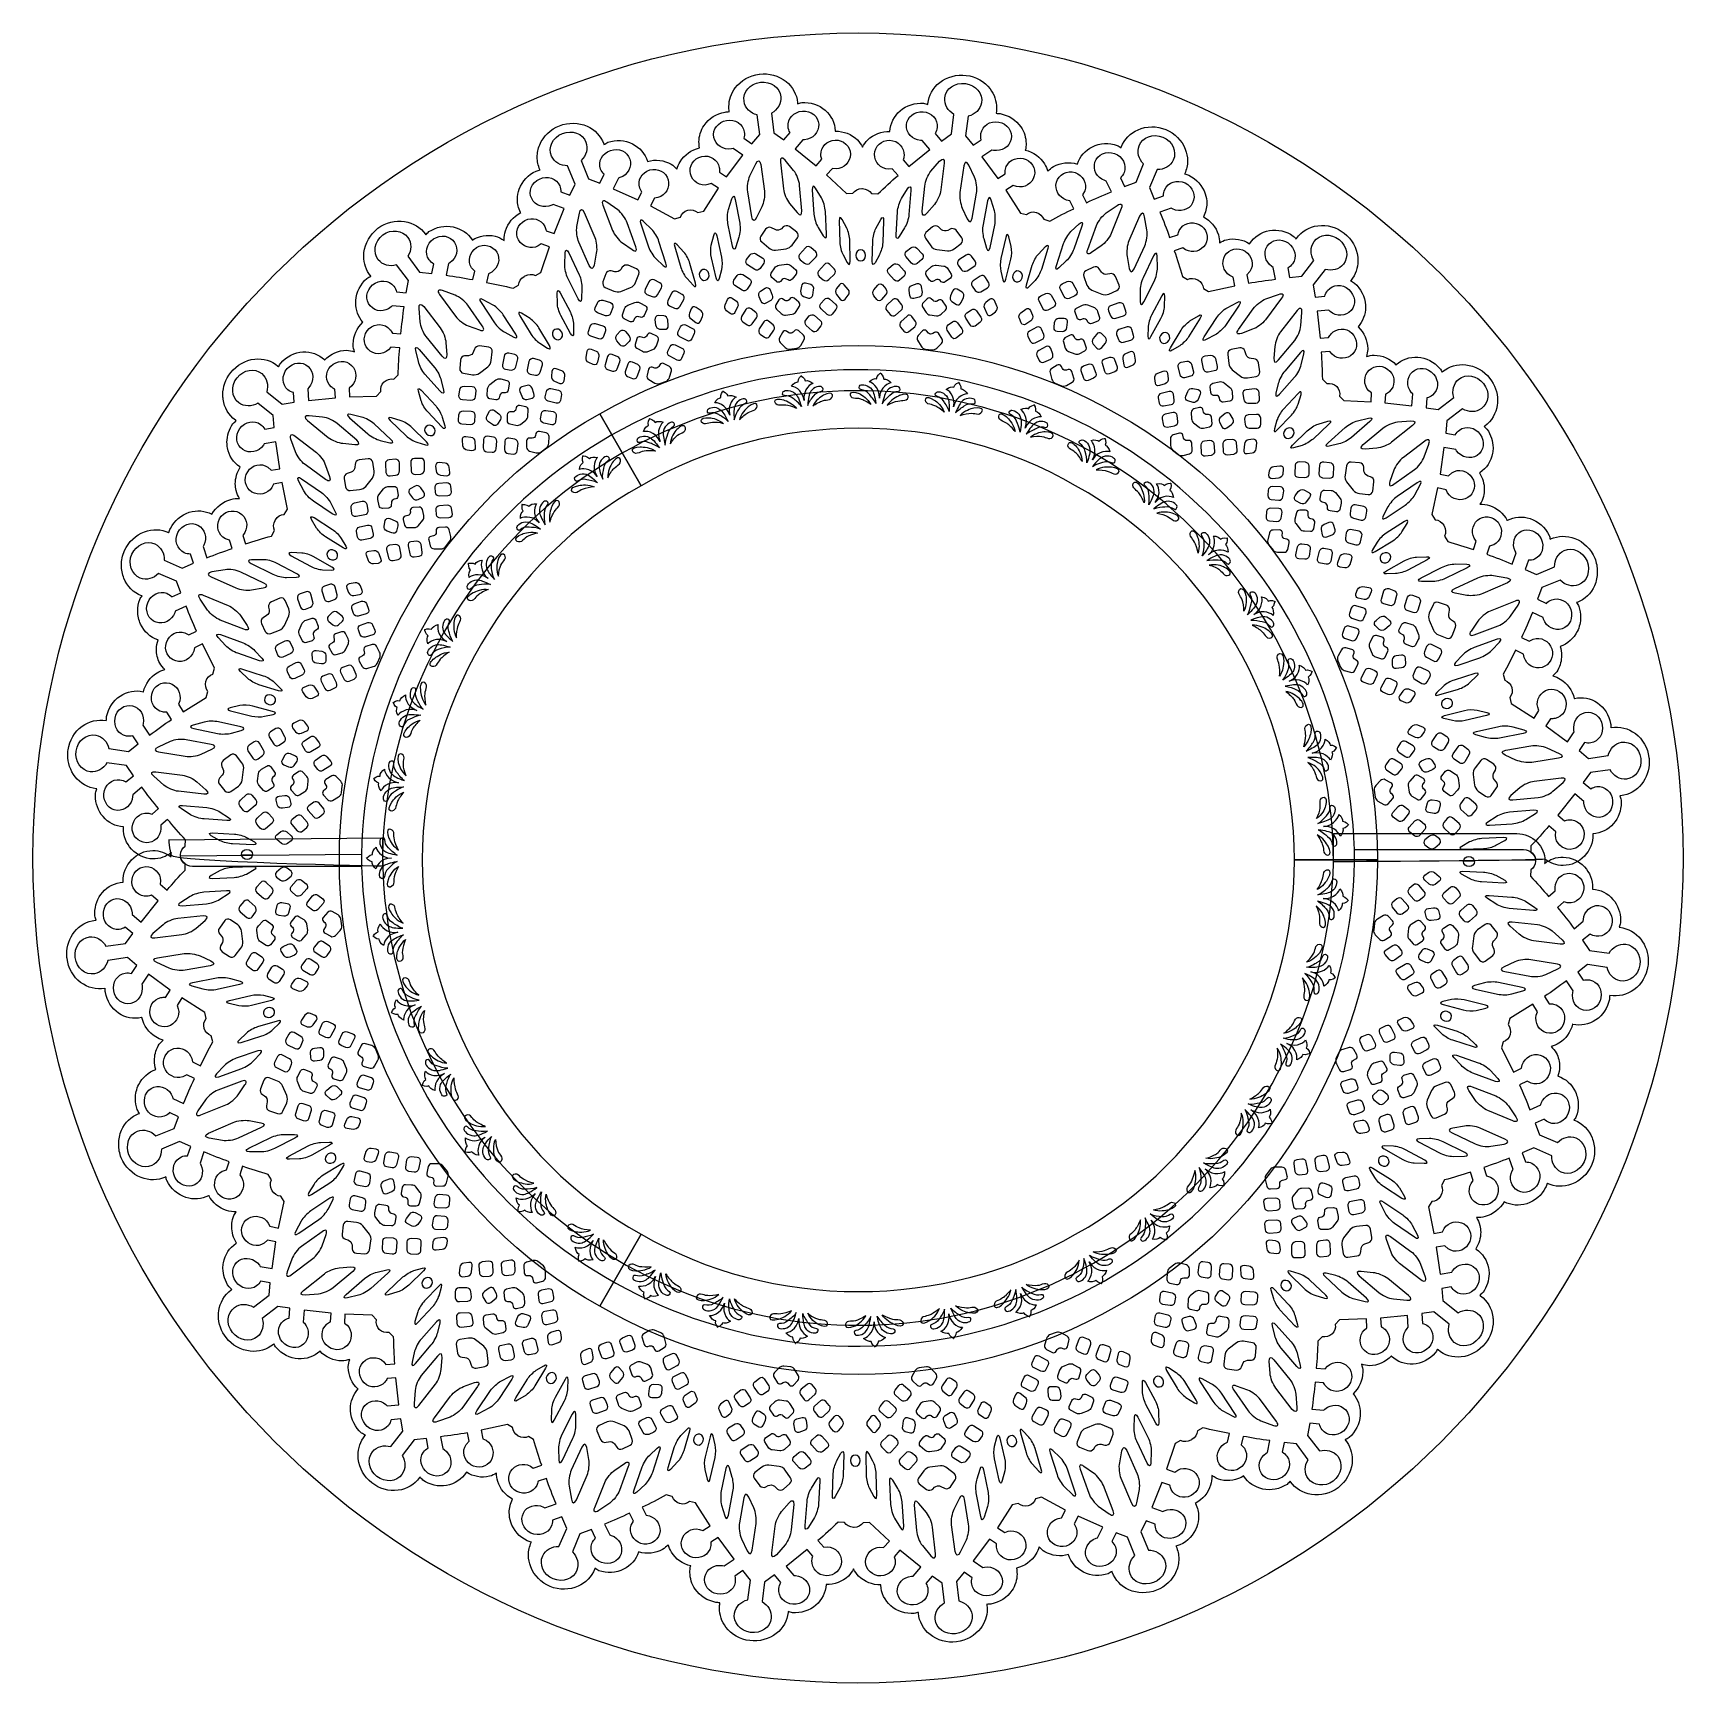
# Model space of a CAD drawing. Header units: centimetres. Extents: x -10.7 to 10.7, y -10.7 to 10.7.
import ezdxf

# ---------------------------------------------------------------- set-up
doc = ezdxf.new("R2010")
doc.units = ezdxf.units.CM
doc.header["$MEASUREMENT"] = 0
doc.layers.add('Camada 1', color=7, linetype='Continuous')

msp = doc.modelspace()

# ---------------------------------------------------------------- linework, layer by layer
at = {"layer": 'Camada 1', "lineweight": 25}
msp.add_ellipse((0, 0), major_axis=(0, 10.74208), ratio=1, dxfattribs=at)
at = {"layer": 'Camada 1', "color": 254}
for points, knots in [([(-1.28384, 10.2067), (-1.28384, 10.2067), (-1.28585, 10.20646), (-1.28585, 10.20646), (-1.28585, 10.20646), (-1.41137, 10.18998), (-1.52501, 10.1251), (-1.59785, 10.02837), (-1.59785, 10.02837), (-1.65227, 9.9559), (-1.6809, 9.87073), (-1.6809, 9.7836), (-1.6809, 9.7836), (-1.6809, 9.76349), (-1.67939, 9.74336), (-1.67627, 9.7232), (-1.67627, 9.7232), (-1.67608, 9.72151), (-1.67508, 9.72005), (-1.67484, 9.71836), (-1.67484, 9.71836), (-1.69349, 9.71754), (-1.71228, 9.71675), (-1.73093, 9.71341), (-1.73093, 9.71341), (-1.84203, 9.69359), (-1.94125, 9.63028), (-2.00303, 9.53958), (-2.00303, 9.53958), (-2.04759, 9.47433), (-2.07063, 9.39954), (-2.07063, 9.32326), (-2.07063, 9.32326), (-2.07063, 9.29836), (-2.06817, 9.27331), (-2.06317, 9.24838), (-2.06317, 9.24838), (-2.06301, 9.24737), (-2.06224, 9.24658), (-2.06209, 9.24563), (-2.06209, 9.24563), (-2.06251, 9.24552), (-2.06304, 9.24552), (-2.06357, 9.24547), (-2.06357, 9.24547), (-2.1685, 9.22134), (-2.25934, 9.15676), (-2.31638, 9.06418), (-2.31638, 9.06418), (-2.33461, 9.03465), (-2.34779, 9.00333), (-2.3575, 8.97115), (-2.3575, 8.97115), (-2.38092, 8.99351), (-2.40221, 9.01798), (-2.43116, 9.03431), (-2.43116, 9.03431), (-2.52562, 9.08754), (-2.63595, 9.10027), (-2.74189, 9.07021), (-2.74189, 9.07021), (-2.7421, 9.07092), (-2.74197, 9.07169), (-2.74221, 9.07241), (-2.74221, 9.07241), (-2.77348, 9.1707), (-2.8422, 9.25077), (-2.9357, 9.29799), (-2.9357, 9.29799), (-3.03368, 9.34747), (-3.15112, 9.35503), (-3.25799, 9.31871), (-3.25799, 9.31871), (-3.27701, 9.31228), (-3.29138, 9.29818), (-3.30908, 9.28924), (-3.30908, 9.28924), (-3.31032, 9.29289), (-3.30979, 9.29678), (-3.31106, 9.30038), (-3.31106, 9.30038), (-3.34874, 9.40179), (-3.4256, 9.48307), (-3.5272, 9.52866), (-3.5272, 9.52866), (-3.63772, 9.57819), (-3.76869, 9.5802), (-3.88658, 9.53419), (-3.88658, 9.53419), (-4.00331, 9.48892), (-4.09729, 9.39843), (-4.14399, 9.28617), (-4.14399, 9.28617), (-4.16574, 9.23394), (-4.17659, 9.17954), (-4.17659, 9.12557), (-4.17659, 9.12557), (-4.17659, 9.07048), (-4.16532, 9.01585), (-4.1428, 8.96423), (-4.1428, 8.96423), (-4.14201, 8.96251), (-4.14052, 8.96127), (-4.13978, 8.95947), (-4.13978, 8.95947), (-4.15706, 8.9542), (-4.1746, 8.95005), (-4.19124, 8.94251), (-4.19124, 8.94251), (-4.29194, 8.89822), (-4.37253, 8.81292), (-4.4101, 8.70933), (-4.4101, 8.70933), (-4.42613, 8.66554), (-4.43399, 8.62038), (-4.43399, 8.57558), (-4.43399, 8.57558), (-4.43399, 8.51745), (-4.4206, 8.45975), (-4.39417, 8.40622), (-4.39417, 8.40622), (-4.39356, 8.40503), (-4.3925, 8.40413), (-4.39187, 8.40291), (-4.39187, 8.40291), (-4.48744, 8.35274), (-4.56038, 8.26676), (-4.5915, 8.16537), (-4.5915, 8.16537), (-4.60312, 8.12764), (-4.60878, 8.08914), (-4.60878, 8.05088), (-4.60878, 8.05088), (-4.60878, 8.04792), (-4.6078, 8.04506), (-4.60772, 8.04215), (-4.60772, 8.04215), (-4.64418, 8.06493), (-4.68217, 8.0862), (-4.7248, 8.09623), (-4.7248, 8.09623), (-4.82688, 8.12025), (-4.93485, 8.10126), (-5.02338, 8.04638), (-5.02338, 8.04638), (-5.02386, 8.04694), (-5.02394, 8.04762), (-5.02431, 8.04815), (-5.02431, 8.04815), (-5.08006, 8.13496), (-5.16753, 8.19478), (-5.27053, 8.21664), (-5.27053, 8.21664), (-5.37782, 8.23929), (-5.49304, 8.21706), (-5.58639, 8.15544), (-5.58639, 8.15544), (-5.60338, 8.14345), (-5.61303, 8.1262), (-5.62785, 8.1125), (-5.62785, 8.1125), (-5.62962, 8.11509), (-5.63015, 8.11829), (-5.63206, 8.12086), (-5.63206, 8.12086), (-5.69532, 8.21002), (-5.792, 8.26908), (-5.90392, 8.28675), (-5.90392, 8.28675), (-6.02383, 8.30569), (-6.15019, 8.27373), (-6.25042, 8.19901), (-6.25042, 8.19901), (-6.35379, 8.11786), (-6.41848, 8.00433), (-6.43243, 7.88416), (-6.43243, 7.88416), (-6.43436, 7.86754), (-6.43531, 7.85098), (-6.43531, 7.83455), (-6.43531, 7.83455), (-6.43531, 7.74165), (-6.40483, 7.6532), (-6.34744, 7.58129), (-6.34744, 7.58129), (-6.34593, 7.57944), (-6.34395, 7.57819), (-6.34241, 7.57637), (-6.34241, 7.57637), (-6.35929, 7.56563), (-6.37842, 7.55922), (-6.39371, 7.54613), (-6.39371, 7.54613), (-6.47838, 7.47316), (-6.53158, 7.36838), (-6.53923, 7.25914), (-6.53923, 7.25914), (-6.53989, 7.24975), (-6.54018, 7.24038), (-6.54018, 7.23101), (-6.54018, 7.23101), (-6.54018, 7.13703), (-6.50708, 7.04805), (-6.44551, 6.9778), (-6.44551, 6.9778), (-6.44559, 6.97775), (-6.44593, 6.97751), (-6.44593, 6.97751), (-6.44593, 6.97751), (-6.52565, 6.90184), (-6.57103, 6.80042), (-6.57375, 6.69187), (-6.57375, 6.69187), (-6.57383, 6.68856), (-6.57388, 6.68515), (-6.57388, 6.68192), (-6.57388, 6.68192), (-6.57388, 6.65046), (-6.56388, 6.62146), (-6.55671, 6.59167), (-6.55671, 6.59167), (-6.59031, 6.60048), (-6.62352, 6.61117), (-6.65934, 6.61072), (-6.65934, 6.61072), (-6.76541, 6.60937), (-6.8687, 6.5637), (-6.94369, 6.48621), (-6.94369, 6.48621), (-6.94496, 6.48735), (-6.9457, 6.48878), (-6.94689, 6.48983), (-6.94689, 6.48983), (-7.02312, 6.55976), (-7.12286, 6.59503), (-7.22745, 6.58908), (-7.22745, 6.58908), (-7.33709, 6.58294), (-7.44242, 6.53034), (-7.51653, 6.44491), (-7.51653, 6.44491), (-7.52904, 6.43057), (-7.53487, 6.41263), (-7.54511, 6.39699), (-7.54511, 6.39699), (-7.54799, 6.39945), (-7.54998, 6.4026), (-7.55289, 6.40503), (-7.55289, 6.40503), (-7.63637, 6.47477), (-7.7436, 6.50705), (-7.85454, 6.49578), (-7.85454, 6.49578), (-7.97479, 6.48353), (-8.08907, 6.41963), (-8.16802, 6.32044), (-8.16802, 6.32044), (-8.2344, 6.23522), (-8.26999, 6.13261), (-8.26999, 6.03085), (-8.26999, 6.03085), (-8.26999, 6.01154), (-8.26864, 5.99225), (-8.26602, 5.97309), (-8.26602, 5.97309), (-8.25104, 5.86247), (-8.19458, 5.76582), (-8.10716, 5.70078), (-8.10716, 5.70078), (-8.10385, 5.69835), (-8.09975, 5.69758), (-8.09644, 5.6953), (-8.09644, 5.6953), (-8.10962, 5.68128), (-8.12676, 5.67188), (-8.13803, 5.65604), (-8.13803, 5.65604), (-8.18925, 5.58405), (-8.21643, 5.49811), (-8.21643, 5.41241), (-8.21643, 5.41241), (-8.21643, 5.3886), (-8.21437, 5.36478), (-8.21008, 5.34124), (-8.21008, 5.34124), (-8.19132, 5.23813), (-8.13372, 5.14947), (-8.04789, 5.09176), (-8.04789, 5.09176), (-8.0467, 5.09086), (-8.0453, 5.09068), (-8.04405, 5.08988), (-8.04405, 5.08988), (-8.08577, 5.02387), (-8.10795, 4.94756), (-8.10795, 4.8712), (-8.10795, 4.8712), (-8.10795, 4.84167), (-8.10464, 4.81222), (-8.09805, 4.78341), (-8.09805, 4.78341), (-8.0895, 4.7461), (-8.07061, 4.71388), (-8.05252, 4.68157), (-8.05252, 4.68157), (-8.08991, 4.68252), (-8.12748, 4.67892), (-8.16478, 4.66887), (-8.16478, 4.66887), (-8.26953, 4.64056), (-8.35729, 4.57238), (-8.41193, 4.47702), (-8.41193, 4.47702), (-8.41198, 4.47691), (-8.41198, 4.47676), (-8.41201, 4.47668), (-8.41201, 4.47668), (-8.41201, 4.47668), (-8.41211, 4.4767), (-8.41211, 4.4767), (-8.41211, 4.4767), (-8.50321, 4.52417), (-8.60814, 4.53295), (-8.7077, 4.50115), (-8.7077, 4.50115), (-8.81213, 4.46781), (-8.90132, 4.39124), (-8.95249, 4.29102), (-8.95249, 4.29102), (-8.96167, 4.27377), (-8.96678, 4.25477), (-8.97329, 4.2363), (-8.97329, 4.2363), (-8.97437, 4.2368), (-8.9752, 4.23776), (-8.97633, 4.23831), (-8.97633, 4.23831), (-9.07409, 4.28371), (-9.18567, 4.28752), (-9.28999, 4.24889), (-9.28999, 4.24889), (-9.40352, 4.20685), (-9.49856, 4.11684), (-9.55076, 4.00177), (-9.55076, 4.00177), (-9.57756, 3.94068), (-9.59098, 3.87591), (-9.59098, 3.81188), (-9.59098, 3.81188), (-9.59098, 3.7538), (-9.58, 3.69618), (-9.55801, 3.64255), (-9.55801, 3.64255), (-9.51446, 3.53621), (-9.43355, 3.45515), (-9.33036, 3.41421), (-9.33036, 3.41421), (-9.32763, 3.41315), (-9.32462, 3.41365), (-9.32195, 3.41257), (-9.32195, 3.41257), (-9.33065, 3.39667), (-9.34428, 3.38407), (-9.35095, 3.36693), (-9.35095, 3.36693), (-9.36958, 3.31846), (-9.37863, 3.26747), (-9.37863, 3.21702), (-9.37863, 3.21702), (-9.37863, 3.15741), (-9.36588, 3.09814), (-9.3405, 3.04406), (-9.3405, 3.04406), (-9.29502, 2.94688), (-9.21527, 2.87473), (-9.116, 2.84054), (-9.116, 2.84054), (-9.11534, 2.84038), (-9.11457, 2.84046), (-9.11386, 2.8403), (-9.11386, 2.8403), (-9.12712, 2.80085), (-9.13466, 2.75942), (-9.13466, 2.71759), (-9.13466, 2.71759), (-9.13466, 2.65573), (-9.12021, 2.59324), (-9.09137, 2.53688), (-9.09137, 2.53688), (-9.07507, 2.505), (-9.04935, 2.48047), (-9.02549, 2.45457), (-9.02549, 2.45457), (-9.06068, 2.44507), (-9.09481, 2.43081), (-9.12638, 2.4116), (-9.12638, 2.4116), (-9.21607, 2.35704), (-9.27965, 2.26693), (-9.30429, 2.16427), (-9.30429, 2.16427), (-9.3054, 2.16472), (-9.30622, 2.16551), (-9.30739, 2.16573), (-9.30739, 2.16573), (-9.40865, 2.18843), (-9.51771, 2.16793), (-9.60648, 2.10921), (-9.60648, 2.10921), (-9.69858, 2.0483), (-9.76295, 1.95043), (-9.7829, 1.84076), (-9.7829, 1.84076), (-9.78608, 1.82356), (-9.78668, 1.8061), (-9.78766, 1.7888), (-9.78766, 1.7888), (-9.78874, 1.78896), (-9.78962, 1.78959), (-9.79078, 1.78981), (-9.79078, 1.78981), (-9.89942, 1.80891), (-10.01075, 1.7823), (-10.10368, 1.71477), (-10.10368, 1.71477), (-10.20226, 1.64304), (-10.26849, 1.53112), (-10.28561, 1.40762), (-10.28561, 1.40762), (-10.28834, 1.38651), (-10.28955, 1.3656), (-10.28955, 1.34483), (-10.28955, 1.34483), (-10.28955, 1.23942), (-10.25587, 1.13824), (-10.19361, 1.05847), (-10.19361, 1.05847), (-10.12492, 0.97068), (-10.02782, 0.91541), (-9.92019, 0.90268), (-9.92019, 0.90268), (-9.91752, 0.90239), (-9.91482, 0.90247), (-9.91212, 0.90218), (-9.91212, 0.90218), (-9.91657, 0.88273), (-9.92702, 0.8649), (-9.92852, 0.84474), (-9.92852, 0.84474), (-9.92945, 0.83365), (-9.92984, 0.82257), (-9.92984, 0.81167), (-9.92984, 0.81167), (-9.92984, 0.71147), (-9.89433, 0.61329), (-9.82996, 0.53851), (-9.82996, 0.53851), (-9.76175, 0.45919), (-9.66777, 0.41159), (-9.56532, 0.40434), (-9.56532, 0.40434), (-9.56532, 0.40434), (-9.56524, 0.40434), (-9.56524, 0.40434), (-9.56524, 0.40434), (-9.56537, 0.39963), (-9.56558, 0.39479), (-9.56558, 0.39), (-9.56558, 0.39), (-9.56558, 0.28478), (-9.52822, 0.189), (-9.45927, 0.11444), (-9.45927, 0.11444), (-9.38685, 0.03612), (-9.28885, -0.0087), (-9.18339, -0.01182), (-9.18339, -0.01182), (-9.09094, -0.01447), (-9.00898, 0.01924), (-8.94056, 0.06983), (-8.94056, 0.06983), (-8.94138, 0.06128), (-8.94405, 0.05313), (-8.94426, 0.04443), (-8.94426, 0.04443), (-8.94434, 0.04144), (-8.94434, 0.03856), (-8.94434, 0.0358), (-8.94434, 0.0358), (-8.94434, -0.05466), (-6.19318, -0.10816), (-6.19318, -0.10816), (-6.19318, -0.10816), (-6.19895, 1.51678), (-5.54156, 3.10872), (-4.38941, 4.25924), (-4.38941, 4.25924), (-3.24204, 5.4201), (-1.65346, 6.08447), (-0.02984, 6.0832), (-0.02984, 6.0832), (1.597, 6.09696), (3.19194, 5.44698), (4.34751, 4.30009), (4.34751, 4.30009), (5.5157, 3.15688), (6.18726, 1.5716), (6.19131, -0.05011), (6.19131, -0.05011), (6.19131, -0.05011), (8.9466, -0.03474), (8.94411, -0.01421), (8.94411, -0.01421), (9.01213, -0.06504), (9.09294, -0.09949), (9.1838, -0.09763), (9.1838, -0.09763), (9.28791, -0.09559), (9.38517, -0.0526), (9.45764, 0.0235), (9.45764, 0.0235), (9.52987, 0.09925), (9.56935, 0.1985), (9.56935, 0.30404), (9.56935, 0.30404), (9.56935, 0.3078), (9.56927, 0.31132), (9.56927, 0.31505), (9.56927, 0.31505), (9.56953, 0.31505), (9.56983, 0.31505), (9.57017, 0.31505), (9.57017, 0.31505), (9.67304, 0.32143), (9.76758, 0.36847), (9.83621, 0.44745), (9.83621, 0.44745), (9.90119, 0.52206), (9.93694, 0.62041), (9.93694, 0.72121), (9.93694, 0.72121), (9.93694, 0.73208), (9.93668, 0.74312), (9.9357, 0.75407), (9.9357, 0.75407), (9.93438, 0.77349), (9.92477, 0.79071), (9.92038, 0.8095), (9.92038, 0.8095), (9.92385, 0.80987), (9.92707, 0.80971), (9.93043, 0.81014), (9.93043, 0.81014), (10.03806, 0.82178), (10.13577, 0.87639), (10.20496, 0.96394), (10.20496, 0.96394), (10.26793, 1.04358), (10.30222, 1.14563), (10.30222, 1.25043), (10.30222, 1.25043), (10.30222, 1.27035), (10.3009, 1.29044), (10.29849, 1.31028), (10.29849, 1.31028), (10.28351, 1.43384), (10.21927, 1.54703), (10.12191, 1.62008), (10.12191, 1.62008), (10.03015, 1.68877), (9.9189, 1.71657), (9.80854, 1.69832), (9.80854, 1.69832), (9.80695, 1.698), (9.80574, 1.69718), (9.80417, 1.69676), (9.80417, 1.69676), (9.80316, 1.7148), (9.8025, 1.73274), (9.79928, 1.75055), (9.79928, 1.75055), (9.78118, 1.85906), (9.71819, 1.95809), (9.62717, 2.01982), (9.62717, 2.01982), (9.53861, 2.07991), (9.43286, 2.10084), (9.32962, 2.07874), (9.32962, 2.07874), (9.32811, 2.07832), (9.32695, 2.07734), (9.32549, 2.07702), (9.32549, 2.07702), (9.30022, 2.18214), (9.23471, 2.27411), (9.14372, 2.32919), (9.14372, 2.32919), (9.11364, 2.34739), (9.08186, 2.36107), (9.049, 2.37047), (9.049, 2.37047), (9.07125, 2.39444), (9.09557, 2.41624), (9.11168, 2.4459), (9.11168, 2.4459), (9.14414, 2.50575), (9.16071, 2.57126), (9.16071, 2.63772), (9.16071, 2.63772), (9.16071, 2.67696), (9.1546, 2.71638), (9.14317, 2.75514), (9.14317, 2.75514), (9.14317, 2.75514), (9.14331, 2.75513), (9.14331, 2.75513), (9.14331, 2.75513), (9.24068, 2.78757), (9.31989, 2.85702), (9.36617, 2.95068), (9.36617, 2.95068), (9.39435, 3.00751), (9.40861, 3.07056), (9.40861, 3.13425), (9.40861, 3.13425), (9.40861, 3.18084), (9.40096, 3.22773), (9.38562, 3.2726), (9.38562, 3.2726), (9.3789, 3.29234), (9.36414, 3.30694), (9.35458, 3.32515), (9.35458, 3.32515), (9.35744, 3.32623), (9.36061, 3.32573), (9.36339, 3.32684), (9.36339, 3.32684), (9.46396, 3.36565), (9.54426, 3.44328), (9.58897, 3.54528), (9.58897, 3.54528), (9.61389, 3.60227), (9.62644, 3.66453), (9.62644, 3.72742), (9.62644, 3.72742), (9.62644, 3.78708), (9.61533, 3.84738), (9.59284, 3.90435), (9.59284, 3.90435), (9.54103, 4.02529), (9.4478, 4.11663), (9.33463, 4.16049), (9.33463, 4.16049), (9.22914, 4.20145), (9.11619, 4.19899), (9.01631, 4.15372), (9.01631, 4.15372), (9.0153, 4.15324), (9.01464, 4.15245), (9.01374, 4.15216), (9.01374, 4.15216), (9.00855, 4.16854), (9.00469, 4.18529), (8.99744, 4.20111), (8.99744, 4.20111), (8.94481, 4.30763), (8.85652, 4.38492), (8.75222, 4.41931), (8.75222, 4.41931), (8.65234, 4.45225), (8.54664, 4.44458), (8.45485, 4.39767), (8.45485, 4.39767), (8.45411, 4.39733), (8.45369, 4.39682), (8.45302, 4.39645), (8.45302, 4.39645), (8.40569, 4.48733), (8.32155, 4.55898), (8.22072, 4.58994), (8.22072, 4.58994), (8.1805, 4.60219), (8.13918, 4.60709), (8.09798, 4.6064), (8.09798, 4.6064), (8.11669, 4.63886), (8.13589, 4.67112), (8.14478, 4.70869), (8.14478, 4.70869), (8.15161, 4.73814), (8.15515, 4.76822), (8.15515, 4.79828), (8.15515, 4.79828), (8.15515, 4.87371), (8.13316, 4.94893), (8.09239, 5.01442), (8.09239, 5.01442), (8.0934, 5.01503), (8.09443, 5.01521), (8.09559, 5.01593), (8.09559, 5.01593), (8.18407, 5.07435), (8.24312, 5.1646), (8.26241, 5.27022), (8.26241, 5.27022), (8.26656, 5.29372), (8.26865, 5.31737), (8.26865, 5.34108), (8.26865, 5.34108), (8.26865, 5.42696), (8.24113, 5.51245), (8.18957, 5.58352), (8.18957, 5.58352), (8.17928, 5.59797), (8.16314, 5.6067), (8.15113, 5.61966), (8.15113, 5.61966), (8.15425, 5.62178), (8.1578, 5.62241), (8.16076, 5.62461), (8.16076, 5.62461), (8.25045, 5.68999), (8.30853, 5.78868), (8.3239, 5.90189), (8.3239, 5.90189), (8.32647, 5.92113), (8.32795, 5.94055), (8.32795, 5.95989), (8.32795, 5.95989), (8.32795, 6.06154), (8.29234, 6.16309), (8.22691, 6.24545), (8.22691, 6.24545), (8.14891, 6.34414), (8.03493, 6.40846), (7.91449, 6.4215), (7.91449, 6.4215), (7.80371, 6.43351), (7.69642, 6.40221), (7.61223, 6.33331), (7.61223, 6.33331), (7.60982, 6.33133), (7.60821, 6.32868), (7.60588, 6.3267), (7.60588, 6.3267), (7.59543, 6.34273), (7.58934, 6.36096), (7.57664, 6.37562), (7.57664, 6.37562), (7.50303, 6.46084), (7.39791, 6.51365), (7.28856, 6.52051), (7.28856, 6.52051), (7.18405, 6.52707), (7.08412, 6.4927), (7.00744, 6.42367), (7.00744, 6.42367), (7.00673, 6.42309), (7.00622, 6.42235), (7.00575, 6.42171), (7.00575, 6.42171), (7.00541, 6.42203), (7.00533, 6.42261), (7.00501, 6.42287), (7.00501, 6.42287), (6.93087, 6.50074), (6.82917, 6.54585), (6.72056, 6.54778), (6.72056, 6.54778), (6.68513, 6.54842), (6.65227, 6.53796), (6.61891, 6.52958), (6.61891, 6.52958), (6.6265, 6.56032), (6.63677, 6.59035), (6.63677, 6.62293), (6.63677, 6.62293), (6.63677, 6.6256), (6.63677, 6.62827), (6.63669, 6.63089), (6.63669, 6.63089), (6.63473, 6.73908), (6.5897, 6.84018), (6.51038, 6.91608), (6.51038, 6.91608), (6.51088, 6.91656), (6.51144, 6.9169), (6.51178, 6.91735), (6.51178, 6.91735), (6.57486, 6.98778), (6.60872, 7.07761), (6.60872, 7.17262), (6.60872, 7.17262), (6.60872, 7.18125), (6.60846, 7.18982), (6.6079, 7.19847), (6.6079, 7.19847), (6.60089, 7.30795), (6.54802, 7.41294), (6.4627, 7.48657), (6.4627, 7.48657), (6.44812, 7.4994), (6.42942, 7.50559), (6.41338, 7.51615), (6.41338, 7.51615), (6.41534, 7.5185), (6.41793, 7.52012), (6.41989, 7.52253), (6.41989, 7.52253), (6.47844, 7.59436), (6.50966, 7.68358), (6.50966, 7.77751), (6.50966, 7.77751), (6.50966, 7.79307), (6.50868, 7.80881), (6.50693, 7.82455), (6.50693, 7.82455), (6.49365, 7.94483), (6.42933, 8.0586), (6.33035, 8.13676), (6.33035, 8.13676), (6.23357, 8.21391), (6.10847, 8.2491), (5.9879, 8.23265), (5.9879, 8.23265), (5.87384, 8.21712), (5.77465, 8.15862), (5.70887, 8.06784), (5.70887, 8.06784), (5.70689, 8.06517), (5.7063, 8.06183), (5.7045, 8.05903), (5.7045, 8.05903), (5.6909, 8.07154), (5.68193, 8.08795), (5.6668, 8.09877), (5.6668, 8.09877), (5.57914, 8.16272), (5.46532, 8.18913), (5.3566, 8.16933), (5.3566, 8.16933), (5.25148, 8.15025), (5.15827, 8.08906), (5.1008, 8.00143), (5.1008, 8.00143), (5.10014, 8.00048), (5.09998, 7.99945), (5.09945, 7.99849), (5.09945, 7.99849), (5.00976, 8.05508), (4.89937, 8.07477), (4.79637, 8.05077), (4.79637, 8.05077), (4.76398, 8.04318), (4.73657, 8.0254), (4.70773, 8.01034), (4.70773, 8.01034), (4.70678, 8.04579), (4.70257, 8.08146), (4.69183, 8.11591), (4.69183, 8.11591), (4.66103, 8.21587), (4.58994, 8.29871), (4.49797, 8.34716), (4.49797, 8.34716), (4.49839, 8.34809), (4.49911, 8.34869), (4.49953, 8.34957), (4.49953, 8.34957), (4.52723, 8.40384), (4.54128, 8.46286), (4.54128, 8.52269), (4.54128, 8.52269), (4.54128, 8.56468), (4.53429, 8.60704), (4.52046, 8.64842), (4.52046, 8.64842), (4.48564, 8.75253), (4.40793, 8.84045), (4.30729, 8.88951), (4.30729, 8.88951), (4.28951, 8.89763), (4.27123, 8.90205), (4.25302, 8.90771), (4.25302, 8.90771), (4.2536, 8.90898), (4.25461, 8.90991), (4.25516, 8.91128), (4.25516, 8.91128), (4.27881, 8.9634), (4.29077, 9.01936), (4.29077, 9.07596), (4.29077, 9.07596), (4.29077, 9.12763), (4.28085, 9.17994), (4.26111, 9.23042), (4.26111, 9.23042), (4.21661, 9.34361), (4.12509, 9.4364), (4.00973, 9.48498), (4.00973, 9.48498), (3.888, 9.53305), (3.75697, 9.53165), (3.64614, 9.48294), (3.64614, 9.48294), (3.54422, 9.43812), (3.46659, 9.35784), (3.42762, 9.25683), (3.42762, 9.25683), (3.42661, 9.25408), (3.42712, 9.25122), (3.42611, 9.24844), (3.42611, 9.24844), (3.40807, 9.25781), (3.39333, 9.27244), (3.37388, 9.27911), (3.37388, 9.27911), (3.26754, 9.31549), (3.15028, 9.30843), (3.05201, 9.25993), (3.05201, 9.25993), (2.95837, 9.2136), (2.88887, 9.13436), (2.8564, 9.03699), (2.8564, 9.03699), (2.85621, 9.03651), (2.85629, 9.03604), (2.85614, 9.03564), (2.85614, 9.03564), (2.74668, 9.06615), (2.63913, 9.05509), (2.546, 9.00402), (2.546, 9.00402), (2.51676, 8.98801), (2.49523, 8.9638), (2.47155, 8.94174), (2.47155, 8.94174), (2.46218, 8.9746), (2.44858, 9.00648), (2.4302, 9.03659), (2.4302, 9.03659), (2.37511, 9.12747), (2.28312, 9.1932), (2.17805, 9.21831), (2.17805, 9.21831), (2.17829, 9.21982), (2.17927, 9.22088), (2.17961, 9.22231), (2.17961, 9.22231), (2.18548, 9.24914), (2.18818, 9.2761), (2.18818, 9.3029), (2.18818, 9.3029), (2.18818, 9.37897), (2.16537, 9.45353), (2.12103, 9.51877), (2.12103, 9.51877), (2.05951, 9.60973), (1.96045, 9.67294), (1.84941, 9.69197), (1.84941, 9.69197), (1.83221, 9.69515), (1.81464, 9.69578), (1.79729, 9.69665), (1.79729, 9.69665), (1.79761, 9.6984), (1.79859, 9.69985), (1.79885, 9.7016), (1.79885, 9.7016), (1.80255, 9.72351), (1.80419, 9.74534), (1.80419, 9.76719), (1.80419, 9.76719), (1.80419, 9.85485), (1.77554, 9.94057), (1.72058, 10.01378), (1.72058, 10.01378), (1.64763, 10.11101), (1.53439, 10.17541), (1.40977, 10.19044), (1.40977, 10.19044), (1.28515, 10.20594), (1.15892, 10.17181), (1.06404, 10.09672), (1.06404, 10.09672), (0.97665, 10.0274), (0.92214, 9.92979), (0.9105, 9.82169), (0.9105, 9.82169), (0.91018, 9.81836), (0.91018, 9.8151), (0.90994, 9.81177), (0.90994, 9.81177), (0.8906, 9.81595), (0.87319, 9.82598), (0.85335, 9.82741), (0.85335, 9.82741), (0.74257, 9.8359), (0.63081, 9.79966), (0.54813, 9.72769), (0.54813, 9.72769), (0.46915, 9.65885), (0.42227, 9.56439), (0.41594, 9.46152), (0.41594, 9.46152), (0.41594, 9.46094), (0.41594, 9.46038), (0.41594, 9.45977), (0.41594, 9.45977), (0.41515, 9.4598), (0.41438, 9.46025), (0.41356, 9.4603), (0.41356, 9.4603), (0.30675, 9.46326), (0.20306, 9.42366), (0.12445, 9.34873), (0.12445, 9.34873), (0.09606, 9.32164), (0.0773, 9.28833), (0.05854, 9.25523), (0.05854, 9.25523), (0.03997, 9.28902), (0.02102, 9.32288), (-0.00745, 9.35053), (-0.00745, 9.35053), (-0.08481, 9.42541), (-0.18734, 9.46544), (-0.29661, 9.4634), (-0.29661, 9.4634), (-0.29661, 9.46486), (-0.29661, 9.46628), (-0.29666, 9.46769), (-0.29666, 9.46769), (-0.30174, 9.57109), (-0.34772, 9.66618), (-0.42636, 9.73563), (-0.42636, 9.73563), (-0.50862, 9.80828), (-0.62041, 9.84514), (-0.73304, 9.83654), (-0.73304, 9.83654), (-0.75177, 9.83508), (-0.76799, 9.82553), (-0.78614, 9.82172), (-0.78614, 9.82172), (-0.7864, 9.82577), (-0.7863, 9.82984), (-0.78675, 9.83386), (-0.78675, 9.83386), (-0.79704, 9.9425), (-0.85057, 10.04116), (-0.93748, 10.1112), (-0.93748, 10.1112), (-1.03169, 10.18709), (-1.15787, 10.22186), (-1.28384, 10.2067)], [0, 0, 0, 0, 0.00377358, 0.00377358, 0.00377358, 0.00377358, 0.00754717, 0.00754717, 0.00754717, 0.00754717, 0.01132075, 0.01132075, 0.01132075, 0.01132075, 0.01509434, 0.01509434, 0.01509434, 0.01509434, 0.01886792, 0.01886792, 0.01886792, 0.01886792, 0.02264151, 0.02264151, 0.02264151, 0.02264151, 0.02641509, 0.02641509, 0.02641509, 0.02641509, 0.03018868, 0.03018868, 0.03018868, 0.03018868, 0.03396226, 0.03396226, 0.03396226, 0.03396226, 0.03773585, 0.03773585, 0.03773585, 0.03773585, 0.04150943, 0.04150943, 0.04150943, 0.04150943, 0.04528302, 0.04528302, 0.04528302, 0.04528302, 0.0490566, 0.0490566, 0.0490566, 0.0490566, 0.05283019, 0.05283019, 0.05283019, 0.05283019, 0.05660377, 0.05660377, 0.05660377, 0.05660377, 0.06037736, 0.06037736, 0.06037736, 0.06037736, 0.06415094, 0.06415094, 0.06415094, 0.06415094, 0.06792453, 0.06792453, 0.06792453, 0.06792453, 0.07169811, 0.07169811, 0.07169811, 0.07169811, 0.0754717, 0.0754717, 0.0754717, 0.0754717, 0.07924528, 0.07924528, 0.07924528, 0.07924528, 0.08301887, 0.08301887, 0.08301887, 0.08301887, 0.08679245, 0.08679245, 0.08679245, 0.08679245, 0.09056604, 0.09056604, 0.09056604, 0.09056604, 0.09433962, 0.09433962, 0.09433962, 0.09433962, 0.09811321, 0.09811321, 0.09811321, 0.09811321, 0.10188679, 0.10188679, 0.10188679, 0.10188679, 0.10566038, 0.10566038, 0.10566038, 0.10566038, 0.10943396, 0.10943396, 0.10943396, 0.10943396, 0.11320755, 0.11320755, 0.11320755, 0.11320755, 0.11698113, 0.11698113, 0.11698113, 0.11698113, 0.12075472, 0.12075472, 0.12075472, 0.12075472, 0.1245283, 0.1245283, 0.1245283, 0.1245283, 0.12830189, 0.12830189, 0.12830189, 0.12830189, 0.13207547, 0.13207547, 0.13207547, 0.13207547, 0.13584906, 0.13584906, 0.13584906, 0.13584906, 0.13962264, 0.13962264, 0.13962264, 0.13962264, 0.14339623, 0.14339623, 0.14339623, 0.14339623, 0.14716981, 0.14716981, 0.14716981, 0.14716981, 0.1509434, 0.1509434, 0.1509434, 0.1509434, 0.15471698, 0.15471698, 0.15471698, 0.15471698, 0.15849057, 0.15849057, 0.15849057, 0.15849057, 0.16226415, 0.16226415, 0.16226415, 0.16226415, 0.16603774, 0.16603774, 0.16603774, 0.16603774, 0.16981132, 0.16981132, 0.16981132, 0.16981132, 0.17358491, 0.17358491, 0.17358491, 0.17358491, 0.17735849, 0.17735849, 0.17735849, 0.17735849, 0.18113208, 0.18113208, 0.18113208, 0.18113208, 0.18490566, 0.18490566, 0.18490566, 0.18490566, 0.18867925, 0.18867925, 0.18867925, 0.18867925, 0.19245283, 0.19245283, 0.19245283, 0.19245283, 0.19622642, 0.19622642, 0.19622642, 0.19622642, 0.2, 0.2, 0.2, 0.2, 0.20377358, 0.20377358, 0.20377358, 0.20377358, 0.20754717, 0.20754717, 0.20754717, 0.20754717, 0.21132075, 0.21132075, 0.21132075, 0.21132075, 0.21509434, 0.21509434, 0.21509434, 0.21509434, 0.21886792, 0.21886792, 0.21886792, 0.21886792, 0.22264151, 0.22264151, 0.22264151, 0.22264151, 0.22641509, 0.22641509, 0.22641509, 0.22641509, 0.23018868, 0.23018868, 0.23018868, 0.23018868, 0.23396226, 0.23396226, 0.23396226, 0.23396226, 0.23773585, 0.23773585, 0.23773585, 0.23773585, 0.24150943, 0.24150943, 0.24150943, 0.24150943, 0.24528302, 0.24528302, 0.24528302, 0.24528302, 0.2490566, 0.2490566, 0.2490566, 0.2490566, 0.25283019, 0.25283019, 0.25283019, 0.25283019, 0.25660377, 0.25660377, 0.25660377, 0.25660377, 0.26037736, 0.26037736, 0.26037736, 0.26037736, 0.26415094, 0.26415094, 0.26415094, 0.26415094, 0.26792453, 0.26792453, 0.26792453, 0.26792453, 0.27169811, 0.27169811, 0.27169811, 0.27169811, 0.2754717, 0.2754717, 0.2754717, 0.2754717, 0.27924528, 0.27924528, 0.27924528, 0.27924528, 0.28301887, 0.28301887, 0.28301887, 0.28301887, 0.28679245, 0.28679245, 0.28679245, 0.28679245, 0.29056604, 0.29056604, 0.29056604, 0.29056604, 0.29433962, 0.29433962, 0.29433962, 0.29433962, 0.29811321, 0.29811321, 0.29811321, 0.29811321, 0.30188679, 0.30188679, 0.30188679, 0.30188679, 0.30566038, 0.30566038, 0.30566038, 0.30566038, 0.30943396, 0.30943396, 0.30943396, 0.30943396, 0.31320755, 0.31320755, 0.31320755, 0.31320755, 0.31698113, 0.31698113, 0.31698113, 0.31698113, 0.32075472, 0.32075472, 0.32075472, 0.32075472, 0.3245283, 0.3245283, 0.3245283, 0.3245283, 0.32830189, 0.32830189, 0.32830189, 0.32830189, 0.33207547, 0.33207547, 0.33207547, 0.33207547, 0.33584906, 0.33584906, 0.33584906, 0.33584906, 0.33962264, 0.33962264, 0.33962264, 0.33962264, 0.34339623, 0.34339623, 0.34339623, 0.34339623, 0.34716981, 0.34716981, 0.34716981, 0.34716981, 0.3509434, 0.3509434, 0.3509434, 0.3509434, 0.35471698, 0.35471698, 0.35471698, 0.35471698, 0.35849057, 0.35849057, 0.35849057, 0.35849057, 0.36226415, 0.36226415, 0.36226415, 0.36226415, 0.36603774, 0.36603774, 0.36603774, 0.36603774, 0.36981132, 0.36981132, 0.36981132, 0.36981132, 0.37358491, 0.37358491, 0.37358491, 0.37358491, 0.37735849, 0.37735849, 0.37735849, 0.37735849, 0.38113208, 0.38113208, 0.38113208, 0.38113208, 0.38490566, 0.38490566, 0.38490566, 0.38490566, 0.38867925, 0.38867925, 0.38867925, 0.38867925, 0.39245283, 0.39245283, 0.39245283, 0.39245283, 0.39622642, 0.39622642, 0.39622642, 0.39622642, 0.4, 0.4, 0.4, 0.4, 0.40377358, 0.40377358, 0.40377358, 0.40377358, 0.40754717, 0.40754717, 0.40754717, 0.40754717, 0.41132075, 0.41132075, 0.41132075, 0.41132075, 0.41509434, 0.41509434, 0.41509434, 0.41509434, 0.41886792, 0.41886792, 0.41886792, 0.41886792, 0.42264151, 0.42264151, 0.42264151, 0.42264151, 0.42641509, 0.42641509, 0.42641509, 0.42641509, 0.43018868, 0.43018868, 0.43018868, 0.43018868, 0.43396226, 0.43396226, 0.43396226, 0.43396226, 0.43773585, 0.43773585, 0.43773585, 0.43773585, 0.44150943, 0.44150943, 0.44150943, 0.44150943, 0.44528302, 0.44528302, 0.44528302, 0.44528302, 0.4490566, 0.4490566, 0.4490566, 0.4490566, 0.45283019, 0.45283019, 0.45283019, 0.45283019, 0.45660377, 0.45660377, 0.45660377, 0.45660377, 0.46037736, 0.46037736, 0.46037736, 0.46037736, 0.46415094, 0.46415094, 0.46415094, 0.46415094, 0.46792453, 0.46792453, 0.46792453, 0.46792453, 0.47169811, 0.47169811, 0.47169811, 0.47169811, 0.4754717, 0.4754717, 0.4754717, 0.4754717, 0.47924528, 0.47924528, 0.47924528, 0.47924528, 0.48301887, 0.48301887, 0.48301887, 0.48301887, 0.48679245, 0.48679245, 0.48679245, 0.48679245, 0.49056604, 0.49056604, 0.49056604, 0.49056604, 0.49433962, 0.49433962, 0.49433962, 0.49433962, 0.49811321, 0.49811321, 0.49811321, 0.49811321, 0.50188679, 0.50188679, 0.50188679, 0.50188679, 0.50566038, 0.50566038, 0.50566038, 0.50566038, 0.50943396, 0.50943396, 0.50943396, 0.50943396, 0.51320755, 0.51320755, 0.51320755, 0.51320755, 0.51698113, 0.51698113, 0.51698113, 0.51698113, 0.52075472, 0.52075472, 0.52075472, 0.52075472, 0.5245283, 0.5245283, 0.5245283, 0.5245283, 0.52830189, 0.52830189, 0.52830189, 0.52830189, 0.53207547, 0.53207547, 0.53207547, 0.53207547, 0.53584906, 0.53584906, 0.53584906, 0.53584906, 0.53962264, 0.53962264, 0.53962264, 0.53962264, 0.54339623, 0.54339623, 0.54339623, 0.54339623, 0.54716981, 0.54716981, 0.54716981, 0.54716981, 0.5509434, 0.5509434, 0.5509434, 0.5509434, 0.55471698, 0.55471698, 0.55471698, 0.55471698, 0.55849057, 0.55849057, 0.55849057, 0.55849057, 0.56226415, 0.56226415, 0.56226415, 0.56226415, 0.56603774, 0.56603774, 0.56603774, 0.56603774, 0.56981132, 0.56981132, 0.56981132, 0.56981132, 0.57358491, 0.57358491, 0.57358491, 0.57358491, 0.57735849, 0.57735849, 0.57735849, 0.57735849, 0.58113208, 0.58113208, 0.58113208, 0.58113208, 0.58490566, 0.58490566, 0.58490566, 0.58490566, 0.58867925, 0.58867925, 0.58867925, 0.58867925, 0.59245283, 0.59245283, 0.59245283, 0.59245283, 0.59622642, 0.59622642, 0.59622642, 0.59622642, 0.6, 0.6, 0.6, 0.6, 0.60377358, 0.60377358, 0.60377358, 0.60377358, 0.60754717, 0.60754717, 0.60754717, 0.60754717, 0.61132075, 0.61132075, 0.61132075, 0.61132075, 0.61509434, 0.61509434, 0.61509434, 0.61509434, 0.61886792, 0.61886792, 0.61886792, 0.61886792, 0.62264151, 0.62264151, 0.62264151, 0.62264151, 0.62641509, 0.62641509, 0.62641509, 0.62641509, 0.63018868, 0.63018868, 0.63018868, 0.63018868, 0.63396226, 0.63396226, 0.63396226, 0.63396226, 0.63773585, 0.63773585, 0.63773585, 0.63773585, 0.64150943, 0.64150943, 0.64150943, 0.64150943, 0.64528302, 0.64528302, 0.64528302, 0.64528302, 0.6490566, 0.6490566, 0.6490566, 0.6490566, 0.65283019, 0.65283019, 0.65283019, 0.65283019, 0.65660377, 0.65660377, 0.65660377, 0.65660377, 0.66037736, 0.66037736, 0.66037736, 0.66037736, 0.66415094, 0.66415094, 0.66415094, 0.66415094, 0.66792453, 0.66792453, 0.66792453, 0.66792453, 0.67169811, 0.67169811, 0.67169811, 0.67169811, 0.6754717, 0.6754717, 0.6754717, 0.6754717, 0.67924528, 0.67924528, 0.67924528, 0.67924528, 0.68301887, 0.68301887, 0.68301887, 0.68301887, 0.68679245, 0.68679245, 0.68679245, 0.68679245, 0.69056604, 0.69056604, 0.69056604, 0.69056604, 0.69433962, 0.69433962, 0.69433962, 0.69433962, 0.69811321, 0.69811321, 0.69811321, 0.69811321, 0.70188679, 0.70188679, 0.70188679, 0.70188679, 0.70566038, 0.70566038, 0.70566038, 0.70566038, 0.70943396, 0.70943396, 0.70943396, 0.70943396, 0.71320755, 0.71320755, 0.71320755, 0.71320755, 0.71698113, 0.71698113, 0.71698113, 0.71698113, 0.72075472, 0.72075472, 0.72075472, 0.72075472, 0.7245283, 0.7245283, 0.7245283, 0.7245283, 0.72830189, 0.72830189, 0.72830189, 0.72830189, 0.73207547, 0.73207547, 0.73207547, 0.73207547, 0.73584906, 0.73584906, 0.73584906, 0.73584906, 0.73962264, 0.73962264, 0.73962264, 0.73962264, 0.74339623, 0.74339623, 0.74339623, 0.74339623, 0.74716981, 0.74716981, 0.74716981, 0.74716981, 0.7509434, 0.7509434, 0.7509434, 0.7509434, 0.75471698, 0.75471698, 0.75471698, 0.75471698, 0.75849057, 0.75849057, 0.75849057, 0.75849057, 0.76226415, 0.76226415, 0.76226415, 0.76226415, 0.76603774, 0.76603774, 0.76603774, 0.76603774, 0.76981132, 0.76981132, 0.76981132, 0.76981132, 0.77358491, 0.77358491, 0.77358491, 0.77358491, 0.77735849, 0.77735849, 0.77735849, 0.77735849, 0.78113208, 0.78113208, 0.78113208, 0.78113208, 0.78490566, 0.78490566, 0.78490566, 0.78490566, 0.78867925, 0.78867925, 0.78867925, 0.78867925, 0.79245283, 0.79245283, 0.79245283, 0.79245283, 0.79622642, 0.79622642, 0.79622642, 0.79622642, 0.8, 0.8, 0.8, 0.8, 0.80377358, 0.80377358, 0.80377358, 0.80377358, 0.80754717, 0.80754717, 0.80754717, 0.80754717, 0.81132075, 0.81132075, 0.81132075, 0.81132075, 0.81509434, 0.81509434, 0.81509434, 0.81509434, 0.81886792, 0.81886792, 0.81886792, 0.81886792, 0.82264151, 0.82264151, 0.82264151, 0.82264151, 0.82641509, 0.82641509, 0.82641509, 0.82641509, 0.83018868, 0.83018868, 0.83018868, 0.83018868, 0.83396226, 0.83396226, 0.83396226, 0.83396226, 0.83773585, 0.83773585, 0.83773585, 0.83773585, 0.84150943, 0.84150943, 0.84150943, 0.84150943, 0.84528302, 0.84528302, 0.84528302, 0.84528302, 0.8490566, 0.8490566, 0.8490566, 0.8490566, 0.85283019, 0.85283019, 0.85283019, 0.85283019, 0.85660377, 0.85660377, 0.85660377, 0.85660377, 0.86037736, 0.86037736, 0.86037736, 0.86037736, 0.86415094, 0.86415094, 0.86415094, 0.86415094, 0.86792453, 0.86792453, 0.86792453, 0.86792453, 0.87169811, 0.87169811, 0.87169811, 0.87169811, 0.8754717, 0.8754717, 0.8754717, 0.8754717, 0.87924528, 0.87924528, 0.87924528, 0.87924528, 0.88301887, 0.88301887, 0.88301887, 0.88301887, 0.88679245, 0.88679245, 0.88679245, 0.88679245, 0.89056604, 0.89056604, 0.89056604, 0.89056604, 0.89433962, 0.89433962, 0.89433962, 0.89433962, 0.89811321, 0.89811321, 0.89811321, 0.89811321, 0.90188679, 0.90188679, 0.90188679, 0.90188679, 0.90566038, 0.90566038, 0.90566038, 0.90566038, 0.90943396, 0.90943396, 0.90943396, 0.90943396, 0.91320755, 0.91320755, 0.91320755, 0.91320755, 0.91698113, 0.91698113, 0.91698113, 0.91698113, 0.92075472, 0.92075472, 0.92075472, 0.92075472, 0.9245283, 0.9245283, 0.9245283, 0.9245283, 0.92830189, 0.92830189, 0.92830189, 0.92830189, 0.93207547, 0.93207547, 0.93207547, 0.93207547, 0.93584906, 0.93584906, 0.93584906, 0.93584906, 0.93962264, 0.93962264, 0.93962264, 0.93962264, 0.94339623, 0.94339623, 0.94339623, 0.94339623, 0.94716981, 0.94716981, 0.94716981, 0.94716981, 0.9509434, 0.9509434, 0.9509434, 0.9509434, 0.95471698, 0.95471698, 0.95471698, 0.95471698, 0.95849057, 0.95849057, 0.95849057, 0.95849057, 0.96226415, 0.96226415, 0.96226415, 0.96226415, 0.96603774, 0.96603774, 0.96603774, 0.96603774, 0.96981132, 0.96981132, 0.96981132, 0.96981132, 0.97358491, 0.97358491, 0.97358491, 0.97358491, 0.97735849, 0.97735849, 0.97735849, 0.97735849, 0.98113208, 0.98113208, 0.98113208, 0.98113208, 0.98490566, 0.98490566, 0.98490566, 0.98490566, 0.98867925, 0.98867925, 0.98867925, 0.98867925, 0.99245283, 0.99245283, 0.99245283, 0.99245283, 1, 1, 1, 1]), ([(8.58057, 0.31806), (8.58041, 0.31806), (6.19255, 0.31806), (6.19255, 0.31806), (6.19255, 0.31806), (6.19255, 0.31806), (6.19326, 0.09385), (6.19326, 0.08681), (6.19326, 0.08681), (6.19326, -1.53064), (5.53646, -3.11375), (4.38941, -4.25939), (4.38941, -4.25939), (3.24196, -5.42014), (1.65341, -6.08454), (0.02984, -6.08319), (0.02984, -6.08319), (-1.59711, -6.09684), (-3.19191, -5.44703), (-4.34743, -4.30008), (-4.34743, -4.30008), (-5.51562, -3.15682), (-6.18729, -1.57164), (-6.19131, 0.04999), (-6.19131, 0.04999), (-6.19131, 0.04999), (-6.19179, 0.2606), (-6.19179, 0.2606), (-6.19179, 0.2606), (-6.19179, 0.2606), (-8.97137, 0.23536), (-8.97137, 0.23536), (-8.97137, 0.23536), (-8.97137, 0.23536), (-8.94658, 0.03457), (-8.94406, 0.01412), (-8.94406, 0.01412), (-9.01208, 0.06492), (-9.09291, 0.09937), (-9.18372, 0.09757), (-9.18372, 0.09757), (-9.28783, 0.09553), (-9.38509, 0.05251), (-9.45762, -0.02358), (-9.45762, -0.02358), (-9.52988, -0.09936), (-9.5693, -0.19842), (-9.5693, -0.30412), (-9.5693, -0.30412), (-9.5693, -0.30785), (-9.56922, -0.31137), (-9.56914, -0.31513), (-9.56914, -0.31513), (-9.56951, -0.31513), (-9.56988, -0.31513), (-9.57017, -0.31513), (-9.57017, -0.31513), (-9.67291, -0.32156), (-9.76747, -0.36844), (-9.83624, -0.44734), (-9.83624, -0.44734), (-9.90106, -0.52211), (-9.93691, -0.6203), (-9.93691, -0.72121), (-9.93691, -0.72121), (-9.93691, -0.73222), (-9.93654, -0.74328), (-9.93569, -0.75412), (-9.93569, -0.75412), (-9.93439, -0.77357), (-9.9245, -0.79069), (-9.9204, -0.80963), (-9.9204, -0.80963), (-9.92381, -0.80989), (-9.92707, -0.80974), (-9.9304, -0.81005), (-9.9304, -0.81005), (-10.03801, -0.82177), (-10.13564, -0.87638), (-10.20477, -0.96406), (-10.20477, -0.96406), (-10.26793, -1.04373), (-10.30211, -1.14559), (-10.30211, -1.25052), (-10.30211, -1.25052), (-10.30211, -1.27036), (-10.30079, -1.29039), (-10.29833, -1.31032), (-10.29833, -1.31032), (-10.28351, -1.43388), (-10.21903, -1.54702), (-10.12175, -1.62015), (-10.12175, -1.62015), (-10.03002, -1.68876), (-9.91879, -1.71662), (-9.80846, -1.69839), (-9.80846, -1.69839), (-9.8069, -1.69805), (-9.80568, -1.69725), (-9.80407, -1.69701), (-9.80407, -1.69701), (-9.8032, -1.71479), (-9.80246, -1.73276), (-9.79933, -1.75046), (-9.79933, -1.75046), (-9.78097, -1.85902), (-9.7181, -1.958), (-9.62703, -2.01978), (-9.62703, -2.01978), (-9.53858, -2.07997), (-9.43291, -2.1009), (-9.32953, -2.07868), (-9.32953, -2.07868), (-9.328, -2.07828), (-9.32688, -2.07746), (-9.32543, -2.0772), (-9.32543, -2.0772), (-9.30027, -2.18213), (-9.23457, -2.27418), (-9.14371, -2.3293), (-9.14371, -2.3293), (-9.11363, -2.34742), (-9.08182, -2.36102), (-9.04894, -2.37058), (-9.04894, -2.37058), (-9.07109, -2.39445), (-9.09551, -2.41638), (-9.11165, -2.44601), (-9.11165, -2.44601), (-9.14411, -2.50583), (-9.1607, -2.57137), (-9.1607, -2.63794), (-9.1607, -2.63794), (-9.1607, -2.67699), (-9.15461, -2.71642), (-9.14308, -2.75512), (-9.14308, -2.75512), (-9.14308, -2.75512), (-9.14315, -2.75513), (-9.14315, -2.75513), (-9.14315, -2.75513), (-9.24057, -2.78744), (-9.31976, -2.85702), (-9.36619, -2.95082), (-9.36619, -2.95082), (-9.39429, -3.00765), (-9.40852, -3.07057), (-9.40852, -3.13434), (-9.40852, -3.13434), (-9.40852, -3.18096), (-9.40093, -3.22771), (-9.38555, -3.27277), (-9.38555, -3.27277), (-9.37867, -3.29235), (-9.36396, -3.30711), (-9.35441, -3.32521), (-9.35441, -3.32521), (-9.3574, -3.32629), (-9.36052, -3.32587), (-9.36346, -3.32688), (-9.36346, -3.32688), (-9.46395, -3.36575), (-9.54425, -3.4434), (-9.58896, -3.54545), (-9.58896, -3.54545), (-9.61391, -3.60236), (-9.62645, -3.66454), (-9.62645, -3.72748), (-9.62645, -3.72748), (-9.62645, -3.78725), (-9.61526, -3.84747), (-9.59277, -3.90438), (-9.59277, -3.90438), (-9.54096, -4.02545), (-9.4477, -4.11679), (-9.33456, -4.16052), (-9.33456, -4.16052), (-9.22915, -4.20164), (-9.11607, -4.1991), (-9.01616, -4.15388), (-9.01616, -4.15388), (-9.01526, -4.15354), (-9.0146, -4.15264), (-9.01365, -4.15221), (-9.01365, -4.15221), (-9.00841, -4.16877), (-9.0046, -4.18534), (-8.99738, -4.20124), (-8.99738, -4.20124), (-8.94475, -4.30771), (-8.85644, -4.38499), (-8.75227, -4.41949), (-8.75227, -4.41949), (-8.65231, -4.45227), (-8.54666, -4.44476), (-8.4548, -4.39777), (-8.4548, -4.39777), (-8.45409, -4.39743), (-8.45369, -4.39695), (-8.45308, -4.39661), (-8.45308, -4.39661), (-8.40564, -4.4876), (-8.32156, -4.55912), (-8.22048, -4.59013), (-8.22048, -4.59013), (-8.18045, -4.60225), (-8.13909, -4.6072), (-8.09792, -4.60661), (-8.09792, -4.60661), (-8.11663, -4.63907), (-8.13581, -4.67127), (-8.14467, -4.70863), (-8.14467, -4.70863), (-8.15152, -4.73821), (-8.15496, -4.76829), (-8.15496, -4.79832), (-8.15496, -4.79832), (-8.15496, -4.87383), (-8.13318, -4.94913), (-8.09228, -5.01454), (-8.09228, -5.01454), (-8.09331, -5.01528), (-8.09456, -5.01544), (-8.09559, -5.01613), (-8.09559, -5.01613), (-8.18393, -5.07452), (-8.24315, -5.16477), (-8.26228, -5.2705), (-8.26228, -5.2705), (-8.26657, -5.29384), (-8.26863, -5.31738), (-8.26863, -5.3412), (-8.26863, -5.3412), (-8.26863, -5.42708), (-8.24114, -5.51265), (-8.18941, -5.58374), (-8.18941, -5.58374), (-8.17912, -5.59816), (-8.16314, -5.60681), (-8.15112, -5.61988), (-8.15112, -5.61988), (-8.15414, -5.62176), (-8.15768, -5.62245), (-8.16054, -5.6247), (-8.16054, -5.6247), (-8.25039, -5.69024), (-8.30857, -5.78874), (-8.32389, -5.90214), (-8.32389, -5.90214), (-8.3264, -5.92143), (-8.32773, -5.94058), (-8.32773, -5.95995), (-8.32773, -5.95995), (-8.32773, -6.06168), (-8.29236, -6.16334), (-8.22684, -6.24559), (-8.22684, -6.24559), (-8.14876, -6.34417), (-8.03481, -6.40868), (-7.91447, -6.42159), (-7.91447, -6.42159), (-7.80358, -6.4336), (-7.69622, -6.4023), (-7.61208, -6.33346), (-7.61208, -6.33346), (-7.6097, -6.33148), (-7.60808, -6.32901), (-7.60562, -6.32679), (-7.60562, -6.32679), (-7.59522, -6.34285), (-7.58922, -6.36105), (-7.57654, -6.37574), (-7.57654, -6.37574), (-7.50283, -6.46096), (-7.39779, -6.51385), (-7.28836, -6.52084), (-7.28836, -6.52084), (-7.18372, -6.52716), (-7.08389, -6.49269), (-7.00727, -6.42382), (-7.00727, -6.42382), (-7.00661, -6.42308), (-7.00619, -6.42239), (-7.0056, -6.42184), (-7.0056, -6.42184), (-7.00531, -6.42226), (-7.00512, -6.42266), (-7.00489, -6.42308), (-7.00489, -6.42308), (-6.93078, -6.50089), (-6.82913, -6.54598), (-6.72049, -6.54796), (-6.72049, -6.54796), (-6.68501, -6.5486), (-6.65215, -6.53814), (-6.6187, -6.52976), (-6.6187, -6.52976), (-6.62643, -6.56056), (-6.63677, -6.59064), (-6.63677, -6.62316), (-6.63677, -6.62316), (-6.63677, -6.62581), (-6.63677, -6.6285), (-6.63666, -6.63131), (-6.63666, -6.63131), (-6.63452, -6.73937), (-6.58951, -6.84044), (-6.51022, -6.91613), (-6.51022, -6.91613), (-6.5107, -6.91669), (-6.51123, -6.917), (-6.51168, -6.91745), (-6.51168, -6.91745), (-6.57473, -6.98801), (-6.60857, -7.07787), (-6.60857, -7.17285), (-6.60857, -7.17285), (-6.60857, -7.18148), (-6.60828, -7.18989), (-6.60783, -7.19862), (-6.60783, -7.19862), (-6.60074, -7.30816), (-6.54777, -7.41325), (-6.46263, -7.48694), (-6.46263, -7.48694), (-6.44805, -7.49956), (-6.4294, -7.50588), (-6.41321, -7.51634), (-6.41321, -7.51634), (-6.41519, -7.51864), (-6.41773, -7.52031), (-6.41972, -7.52269), (-6.41972, -7.52269), (-6.47819, -7.59468), (-6.50939, -7.68395), (-6.50939, -7.77777), (-6.50939, -7.77777), (-6.50939, -7.79341), (-6.50852, -7.80907), (-6.50672, -7.82502), (-6.50672, -7.82502), (-6.49354, -7.94509), (-6.42912, -8.05902), (-6.33006, -8.13699), (-6.33006, -8.13699), (-6.23354, -8.21393), (-6.10847, -8.24925), (-5.98785, -8.23272), (-5.98785, -8.23272), (-5.87366, -8.21724), (-5.77454, -8.15893), (-5.70882, -8.06804), (-5.70882, -8.06804), (-5.70684, -8.06518), (-5.70623, -8.06195), (-5.7043, -8.05923), (-5.7043, -8.05923), (-5.69081, -8.07167), (-5.68181, -8.08823), (-5.66662, -8.09902), (-5.66662, -8.09902), (-5.57899, -8.16302), (-5.46503, -8.18938), (-5.3564, -8.16961), (-5.3564, -8.16961), (-5.25131, -8.15032), (-5.15807, -8.08904), (-5.10068, -8.00149), (-5.10068, -8.00149), (-5.1001, -8.00075), (-5.09994, -7.99961), (-5.09933, -7.99871), (-5.09933, -7.99871), (-5.0095, -8.05528), (-4.89915, -8.07496), (-4.7962, -8.05094), (-4.7962, -8.05094), (-4.76371, -8.04353), (-4.73646, -8.02549), (-4.70767, -8.01049), (-4.70767, -8.01049), (-4.70666, -8.046), (-4.70248, -8.08172), (-4.69177, -8.11635), (-4.69177, -8.11635), (-4.66092, -8.21623), (-4.58985, -8.29899), (-4.49788, -8.34736), (-4.49788, -8.34736), (-4.49822, -8.34815), (-4.49896, -8.34876), (-4.49947, -8.34958), (-4.49947, -8.34958), (-4.52712, -8.404), (-4.54109, -8.46314), (-4.54109, -8.52296), (-4.54109, -8.52296), (-4.54109, -8.56487), (-4.53421, -8.6072), (-4.52037, -8.64872), (-4.52037, -8.64872), (-4.48552, -8.75283), (-4.40784, -8.8407), (-4.30722, -8.88986), (-4.30722, -8.88986), (-4.28944, -8.89774), (-4.27105, -8.9023), (-4.2529, -8.9079), (-4.2529, -8.9079), (-4.25348, -8.9093), (-4.25454, -8.91031), (-4.25518, -8.91145), (-4.25518, -8.91145), (-4.27875, -8.96376), (-4.29058, -9.01966), (-4.29058, -9.07618), (-4.29058, -9.07618), (-4.29058, -9.12791), (-4.28076, -9.18006), (-4.26108, -9.23027), (-4.26108, -9.23027), (-4.21676, -9.34349), (-4.1253, -9.43651), (-4.00999, -9.48517), (-4.00999, -9.48517), (-3.88765, -9.53335), (-3.7567, -9.53197), (-3.64566, -9.48305), (-3.64566, -9.48305), (-3.5438, -9.43823), (-3.4663, -9.35785), (-3.42741, -9.25686), (-3.42741, -9.25686), (-3.42646, -9.25413), (-3.42693, -9.25144), (-3.42593, -9.24882), (-3.42593, -9.24882), (-3.40789, -9.25827), (-3.39312, -9.27284), (-3.37373, -9.27943), (-3.37373, -9.27943), (-3.26716, -9.31576), (-3.14987, -9.30864), (-3.05163, -9.25998), (-3.05163, -9.25998), (-2.95805, -9.2137), (-2.88862, -9.13441), (-2.85626, -9.03704), (-2.85626, -9.03704), (-2.8561, -9.03654), (-2.85618, -9.03622), (-2.85602, -9.0358), (-2.85602, -9.0358), (-2.74672, -9.06644), (-2.63911, -9.05522), (-2.54593, -9.0041), (-2.54593, -9.0041), (-2.51669, -8.98812), (-2.49521, -8.96396), (-2.47148, -8.942), (-2.47148, -8.942), (-2.46211, -8.97486), (-2.44851, -9.00664), (-2.43026, -9.03669), (-2.43026, -9.03669), (-2.37509, -9.12763), (-2.28313, -9.19346), (-2.17795, -9.21864), (-2.17795, -9.21864), (-2.17829, -9.21994), (-2.17919, -9.2211), (-2.17954, -9.2225), (-2.17954, -9.2225), (-2.18528, -9.24933), (-2.18811, -9.27626), (-2.18811, -9.30304), (-2.18811, -9.30304), (-2.18811, -9.37913), (-2.1652, -9.45375), (-2.12109, -9.51891), (-2.12109, -9.51891), (-2.05955, -9.60998), (-1.96046, -9.67314), (-1.84952, -9.69208), (-1.84952, -9.69208), (-1.83216, -9.69531), (-1.81467, -9.69594), (-1.79721, -9.6969), (-1.79721, -9.6969), (-1.79753, -9.69859), (-1.79853, -9.70002), (-1.7988, -9.70182), (-1.7988, -9.70182), (-1.80242, -9.72367), (-1.8042, -9.74566), (-1.8042, -9.76741), (-1.8042, -9.76741), (-1.8042, -9.85504), (-1.77539, -9.94079), (-1.72046, -10.01405), (-1.72046, -10.01405), (-1.64754, -10.11123), (-1.53422, -10.17566), (-1.40963, -10.19066), (-1.40963, -10.19066), (-1.28514, -10.20622), (-1.1588, -10.17195), (-1.0639, -10.09692), (-1.0639, -10.09692), (-0.97661, -10.02765), (-0.92203, -9.92997), (-0.91036, -9.82199), (-0.91036, -9.82199), (-0.91004, -9.8186), (-0.91012, -9.81532), (-0.90986, -9.81202), (-0.90986, -9.81202), (-0.89057, -9.81615), (-0.87329, -9.82612), (-0.85334, -9.8276), (-0.85334, -9.8276), (-0.74251, -9.83617), (-0.63072, -9.79974), (-0.54804, -9.72769), (-0.54804, -9.72769), (-0.46906, -9.65908), (-0.42212, -9.56457), (-0.41593, -9.46168), (-0.41593, -9.46168), (-0.41585, -9.4611), (-0.41585, -9.4606), (-0.41585, -9.46012), (-0.41585, -9.46012), (-0.41511, -9.46012), (-0.41439, -9.4606), (-0.41363, -9.4606), (-0.41363, -9.4606), (-0.30653, -9.46348), (-0.20276, -9.4238), (-0.12433, -9.34892), (-0.12433, -9.34892), (-0.09594, -9.32183), (-0.07718, -9.2883), (-0.05848, -9.25547), (-0.05848, -9.25547), (-0.03985, -9.2892), (-0.02091, -9.3231), (0.00775, -9.35088), (0.00775, -9.35088), (0.08506, -9.42568), (0.18764, -9.46563), (0.29668, -9.46367), (0.29668, -9.46367), (0.29668, -9.46489), (0.29668, -9.4664), (0.29676, -9.46793), (0.29676, -9.46793), (0.30176, -9.57104), (0.34782, -9.66624), (0.42638, -9.73577), (0.42638, -9.73577), (0.50864, -9.8085), (0.62053, -9.84523), (0.73319, -9.83674), (0.73319, -9.83674), (0.75187, -9.83531), (0.76809, -9.82587), (0.78632, -9.82198), (0.78632, -9.82198), (0.78658, -9.826), (0.78648, -9.83016), (0.78688, -9.8341), (0.78688, -9.8341), (0.79712, -9.94255), (0.85064, -10.04114), (0.93753, -10.11122), (0.93753, -10.11122), (1.03159, -10.18708), (1.15774, -10.22184), (1.28379, -10.20687), (1.28379, -10.20687), (1.41135, -10.19004), (1.52501, -10.12525), (1.59788, -10.0283), (1.59788, -10.0283), (1.65233, -9.95583), (1.68101, -9.87066), (1.68101, -9.78361), (1.68101, -9.78361), (1.68101, -9.76358), (1.6795, -9.74337), (1.67638, -9.72318), (1.67638, -9.72318), (1.67614, -9.72143), (1.67522, -9.72003), (1.67495, -9.71836), (1.67495, -9.71836), (1.6935, -9.71762), (1.71228, -9.71667), (1.7308, -9.71352), (1.7308, -9.71352), (1.84216, -9.69365), (1.94133, -9.63023), (2.00308, -9.53948), (2.00308, -9.53948), (2.04766, -9.47423), (2.07063, -9.39954), (2.07063, -9.32337), (2.07063, -9.32337), (2.07063, -9.29842), (2.06825, -9.27328), (2.06314, -9.24833), (2.06314, -9.24833), (2.06295, -9.24717), (2.06221, -9.24666), (2.06213, -9.24547), (2.06213, -9.24547), (2.06263, -9.24547), (2.06303, -9.24547), (2.06356, -9.24547), (2.06356, -9.24547), (2.16857, -9.2215), (2.25925, -9.15683), (2.3164, -9.06418), (2.3164, -9.06418), (2.3346, -9.03468), (2.34789, -9.00338), (2.35762, -8.97118), (2.35762, -8.97118), (2.38098, -8.99351), (2.40226, -9.01791), (2.43131, -9.03426), (2.43131, -9.03426), (2.52585, -9.08757), (2.63604, -9.10025), (2.7419, -9.07016), (2.7419, -9.07016), (2.74211, -9.0709), (2.74206, -9.07175), (2.7423, -9.07249), (2.7423, -9.07249), (2.77352, -9.17068), (2.84221, -9.25071), (2.93568, -9.29792), (2.93568, -9.29792), (3.03371, -9.3475), (3.15116, -9.35518), (3.25807, -9.31866), (3.25807, -9.31866), (3.27709, -9.31234), (3.29159, -9.29823), (3.30921, -9.28926), (3.30921, -9.28926), (3.31037, -9.29299), (3.30977, -9.29685), (3.31119, -9.30048), (3.31119, -9.30048), (3.34873, -9.40192), (3.42557, -9.48331), (3.52738, -9.52879), (3.52738, -9.52879), (3.63798, -9.57835), (3.76894, -9.58033), (3.8869, -9.53413), (3.8869, -9.53413), (4.00342, -9.48891), (4.09748, -9.39858), (4.1441, -9.28632), (4.1441, -9.28632), (4.16585, -9.23409), (4.17672, -9.17975), (4.17672, -9.12553), (4.17672, -9.12553), (4.17672, -9.0706), (4.16532, -9.01599), (4.14285, -8.96437), (4.14285, -8.96437), (4.14219, -8.96257), (4.14063, -8.96122), (4.13991, -8.95955), (4.13991, -8.95955), (4.15716, -8.95421), (4.17481, -8.9501), (4.19137, -8.94246), (4.19137, -8.94246), (4.2921, -8.89822), (4.37256, -8.81305), (4.41021, -8.70936), (4.41021, -8.70936), (4.42619, -8.66565), (4.43415, -8.62051), (4.43415, -8.57575), (4.43415, -8.57575), (4.43415, -8.51754), (4.42074, -8.45989), (4.39438, -8.40639), (4.39438, -8.40639), (4.39374, -8.40523), (4.39266, -8.40422), (4.39189, -8.403), (4.39189, -8.403), (4.48759, -8.35276), (4.56051, -8.26677), (4.59162, -8.16546), (4.59162, -8.16546), (4.60329, -8.12755), (4.609, -8.089), (4.609, -8.0509), (4.609, -8.0509), (4.609, -8.04794), (4.60792, -8.04521), (4.60784, -8.04225), (4.60784, -8.04225), (4.64425, -8.06503), (4.68221, -8.08641), (4.72487, -8.0962), (4.72487, -8.0962), (4.827, -8.12041), (4.93495, -8.10147), (5.02358, -8.04635), (5.02358, -8.04635), (5.024, -8.04709), (5.024, -8.0477), (5.02443, -8.04833), (5.02443, -8.04833), (5.08018, -8.13503), (5.16754, -8.19499), (5.2706, -8.21658), (5.2706, -8.21658), (5.37799, -8.23931), (5.49314, -8.217), (5.58659, -8.15546), (5.58659, -8.15546), (5.6035, -8.14361), (5.61313, -8.12614), (5.6281, -8.11247), (5.6281, -8.11247), (5.62982, -8.11525), (5.63032, -8.1184), (5.6322, -8.12102), (5.6322, -8.12102), (5.69541, -8.21005), (5.79206, -8.26913), (5.90395, -8.28691), (5.90395, -8.28691), (6.02394, -8.30577), (6.15028, -8.27381), (6.2505, -8.19912), (6.2505, -8.19912), (6.35393, -8.11792), (6.41862, -8.00436), (6.43251, -7.88419), (6.43251, -7.88419), (6.43442, -7.86763), (6.43539, -7.85098), (6.43539, -7.83461), (6.43539, -7.83461), (6.43539, -7.74164), (6.40486, -7.65326), (6.34734, -7.58127), (6.34734, -7.58127), (6.34596, -7.5795), (6.34398, -7.57823), (6.3425, -7.57651), (6.3425, -7.57651), (6.35938, -7.56579), (6.37864, -7.55929), (6.39388, -7.54611), (6.39388, -7.54611), (6.47852, -7.4733), (6.53175, -7.36852), (6.5393, -7.25917), (6.5393, -7.25917), (6.53988, -7.24986), (6.54038, -7.24038), (6.54038, -7.23115), (6.54038, -7.23115), (6.54038, -7.13709), (6.5071, -7.04816), (6.4455, -6.97792), (6.4455, -6.97792), (6.44569, -6.97784), (6.44592, -6.9775), (6.44592, -6.9775), (6.44592, -6.9775), (6.52574, -6.90188), (6.57112, -6.80049), (6.57385, -6.69201), (6.57385, -6.69201), (6.57393, -6.68862), (6.57393, -6.68529), (6.57393, -6.68198), (6.57393, -6.68198), (6.57393, -6.65052), (6.56388, -6.62152), (6.55671, -6.5917), (6.55671, -6.5917), (6.59058, -6.60046), (6.62376, -6.61131), (6.65942, -6.61072), (6.65942, -6.61072), (6.7656, -6.60932), (6.86886, -6.56373), (6.94364, -6.48629), (6.94364, -6.48629), (6.94499, -6.48743), (6.94578, -6.48886), (6.94695, -6.49002), (6.94695, -6.49002), (7.02323, -6.56003), (7.12295, -6.59527), (7.22762, -6.58916), (7.22762, -6.58916), (7.33716, -6.58292), (7.44251, -6.53034), (7.5167, -6.44486), (7.5167, -6.44486), (7.52914, -6.43065), (7.5349, -6.41266), (7.5452, -6.39718), (7.5452, -6.39718), (7.54806, -6.39975), (7.55023, -6.40279), (7.55303, -6.40528), (7.55303, -6.40528), (7.63653, -6.47487), (7.74377, -6.50725), (7.85463, -6.49587), (7.85463, -6.49587), (7.97486, -6.48357), (8.08918, -6.41975), (8.16811, -6.32061), (8.16811, -6.32061), (8.23457, -6.23528), (8.27011, -6.13273), (8.27011, -6.03105), (8.27011, -6.03105), (8.27011, -6.01171), (8.26865, -5.99231), (8.26611, -5.97319), (8.26611, -5.97319), (8.25121, -5.86249), (8.19473, -5.76599), (8.1072, -5.70085), (8.1072, -5.70085), (8.10392, -5.69836), (8.09992, -5.6977), (8.09654, -5.69532), (8.09654, -5.69532), (8.1098, -5.68132), (8.12689, -5.67185), (8.13819, -5.65606), (8.13819, -5.65606), (8.18925, -5.58415), (8.21653, -5.49824), (8.21653, -5.41251), (8.21653, -5.41251), (8.21653, -5.38872), (8.21447, -5.36488), (8.2101, -5.34139), (8.2101, -5.34139), (8.19126, -5.23818), (8.13374, -5.14965), (8.04802, -5.09197), (8.04802, -5.09197), (8.0467, -5.09102), (8.04537, -5.09083), (8.04424, -5.09001), (8.04424, -5.09001), (8.08589, -5.02402), (8.10806, -4.94761), (8.10806, -4.87133), (8.10806, -4.87133), (8.10806, -4.84193), (8.10475, -4.81227), (8.09816, -4.78354), (8.09816, -4.78354), (8.08977, -4.74631), (8.07075, -4.71409), (8.05252, -4.68165), (8.05252, -4.68165), (8.09001, -4.68271), (8.12756, -4.679), (8.1647, -4.66911), (8.1647, -4.66911), (8.26953, -4.64072), (8.35734, -4.57243), (8.41195, -4.47713), (8.41195, -4.47713), (8.41203, -4.47697), (8.41203, -4.47687), (8.41203, -4.47671), (8.41203, -4.47671), (8.50328, -4.52434), (8.60811, -4.53288), (8.70781, -4.50118), (8.70781, -4.50118), (8.81214, -4.4679), (8.90149, -4.39143), (8.95258, -4.29099), (8.95258, -4.29099), (8.96181, -4.27382), (8.96681, -4.25495), (8.97332, -4.23646), (8.97332, -4.23646), (8.97448, -4.23696), (8.97523, -4.23789), (8.97626, -4.23829), (8.97626, -4.23829), (9.07418, -4.28367), (9.18589, -4.2875), (9.29006, -4.24898), (9.29006, -4.24898), (9.40373, -4.20688), (9.49871, -4.11679), (9.55081, -4.00189), (9.55081, -4.00189), (9.57767, -3.94085), (9.59105, -3.87597), (9.59105, -3.81197), (9.59105, -3.81197), (9.59105, -3.75384), (9.58012, -3.69624), (9.55811, -3.64274), (9.55811, -3.64274), (9.51456, -3.53654), (9.4337, -3.45544), (9.33054, -3.41425), (9.33054, -3.41425), (9.32776, -3.41327), (9.32477, -3.41393), (9.32191, -3.41258), (9.32191, -3.41258), (9.33072, -3.39676), (9.3444, -3.38427), (9.35107, -3.36702), (9.35107, -3.36702), (9.36959, -3.31852), (9.37885, -3.26764), (9.37885, -3.21721), (9.37885, -3.21721), (9.37885, -3.1576), (9.3661, -3.09857), (9.34078, -3.0446), (9.34078, -3.0446), (9.29525, -2.94742), (9.21563, -2.87498), (9.11644, -2.84069), (9.11644, -2.84069), (9.11551, -2.84043), (9.11472, -2.84061), (9.11387, -2.84043), (9.11387, -2.84043), (9.12723, -2.8009), (9.1348, -2.75947), (9.1348, -2.71772), (9.1348, -2.71772), (9.1348, -2.6557), (9.12019, -2.59337), (9.09146, -2.53704), (9.09146, -2.53704), (9.07516, -2.50508), (9.04947, -2.48071), (9.02558, -2.4547), (9.02558, -2.4547), (9.06082, -2.44507), (9.09485, -2.43089), (9.12647, -2.41168), (9.12647, -2.41168), (9.21616, -2.35718), (9.27974, -2.26706), (9.30427, -2.16453), (9.30427, -2.16453), (9.30543, -2.16477), (9.30625, -2.16543), (9.30742, -2.16593), (9.30742, -2.16593), (9.40862, -2.18866), (9.51776, -2.16799), (9.60666, -2.10926), (9.60666, -2.10926), (9.69871, -2.0483), (9.76303, -1.95064), (9.78295, -1.84089), (9.78295, -1.84089), (9.78607, -1.82356), (9.78676, -1.80599), (9.78777, -1.78877), (9.78777, -1.78877), (9.78867, -1.78885), (9.78973, -1.78967), (9.79089, -1.78993), (9.79089, -1.78993), (9.89945, -1.80903), (10.0111, -1.78242), (10.10376, -1.71481), (10.10376, -1.71481), (10.20242, -1.64298), (10.26862, -1.53116), (10.28569, -1.40771), (10.28569, -1.40771), (10.28849, -1.3866), (10.28966, -1.36569), (10.28966, -1.34495), (10.28966, -1.34495), (10.28966, -1.23951), (10.25587, -1.1382), (10.19359, -1.05859), (10.19359, -1.05859), (10.12517, -0.97088), (10.02788, -0.91553), (9.92025, -0.90275), (9.92025, -0.90275), (9.91752, -0.90249), (9.91491, -0.90256), (9.91218, -0.90233), (9.91218, -0.90233), (9.9167, -0.88272), (9.92702, -0.865), (9.92874, -0.84494), (9.92874, -0.84494), (9.92945, -0.8338), (9.92996, -0.82274), (9.92996, -0.81181), (9.92996, -0.81181), (9.92996, -0.71167), (9.89437, -0.61324), (9.82992, -0.53871), (9.82992, -0.53871), (9.76182, -0.45931), (9.66776, -0.41171), (9.56536, -0.40446), (9.56536, -0.40446), (9.56536, -0.40446), (9.56536, -0.40446), (9.56536, -0.40446), (9.56536, -0.40446), (9.56536, -0.39967), (9.56552, -0.39491), (9.56552, -0.3902), (9.56552, -0.3902), (9.56552, -0.28482), (9.52824, -0.18917), (9.45929, -0.11456), (9.45929, -0.11456), (9.38679, -0.03624), (9.28887, 0.00855), (9.18354, 0.01167), (9.18354, 0.01167), (9.09096, 0.01432), (9.00899, -0.01918), (8.94047, -0.07003), (8.94047, -0.07003), (8.94129, -0.06146), (8.94409, -0.05312), (8.9442, -0.04458), (8.9442, -0.04458), (8.94436, -0.04162), (8.94436, -0.03879), (8.94436, -0.03593), (8.94436, -0.03593), (8.94436, 0.05443), (8.90877, 0.14049), (8.84347, 0.2073), (8.84347, 0.2073), (8.77435, 0.27792), (8.67857, 0.31821), (8.58057, 0.31806)], [0, 0, 0, 0, 0.00373134, 0.00373134, 0.00373134, 0.00373134, 0.00746269, 0.00746269, 0.00746269, 0.00746269, 0.01119403, 0.01119403, 0.01119403, 0.01119403, 0.01492537, 0.01492537, 0.01492537, 0.01492537, 0.01865672, 0.01865672, 0.01865672, 0.01865672, 0.02238806, 0.02238806, 0.02238806, 0.02238806, 0.0261194, 0.0261194, 0.0261194, 0.0261194, 0.02985075, 0.02985075, 0.02985075, 0.02985075, 0.03358209, 0.03358209, 0.03358209, 0.03358209, 0.03731343, 0.03731343, 0.03731343, 0.03731343, 0.04104478, 0.04104478, 0.04104478, 0.04104478, 0.04477612, 0.04477612, 0.04477612, 0.04477612, 0.04850746, 0.04850746, 0.04850746, 0.04850746, 0.05223881, 0.05223881, 0.05223881, 0.05223881, 0.05597015, 0.05597015, 0.05597015, 0.05597015, 0.05970149, 0.05970149, 0.05970149, 0.05970149, 0.06343284, 0.06343284, 0.06343284, 0.06343284, 0.06716418, 0.06716418, 0.06716418, 0.06716418, 0.07089552, 0.07089552, 0.07089552, 0.07089552, 0.07462687, 0.07462687, 0.07462687, 0.07462687, 0.07835821, 0.07835821, 0.07835821, 0.07835821, 0.08208955, 0.08208955, 0.08208955, 0.08208955, 0.0858209, 0.0858209, 0.0858209, 0.0858209, 0.08955224, 0.08955224, 0.08955224, 0.08955224, 0.09328358, 0.09328358, 0.09328358, 0.09328358, 0.09701493, 0.09701493, 0.09701493, 0.09701493, 0.10074627, 0.10074627, 0.10074627, 0.10074627, 0.10447761, 0.10447761, 0.10447761, 0.10447761, 0.10820896, 0.10820896, 0.10820896, 0.10820896, 0.1119403, 0.1119403, 0.1119403, 0.1119403, 0.11567164, 0.11567164, 0.11567164, 0.11567164, 0.11940299, 0.11940299, 0.11940299, 0.11940299, 0.12313433, 0.12313433, 0.12313433, 0.12313433, 0.12686567, 0.12686567, 0.12686567, 0.12686567, 0.13059701, 0.13059701, 0.13059701, 0.13059701, 0.13432836, 0.13432836, 0.13432836, 0.13432836, 0.1380597, 0.1380597, 0.1380597, 0.1380597, 0.14179104, 0.14179104, 0.14179104, 0.14179104, 0.14552239, 0.14552239, 0.14552239, 0.14552239, 0.14925373, 0.14925373, 0.14925373, 0.14925373, 0.15298507, 0.15298507, 0.15298507, 0.15298507, 0.15671642, 0.15671642, 0.15671642, 0.15671642, 0.16044776, 0.16044776, 0.16044776, 0.16044776, 0.1641791, 0.1641791, 0.1641791, 0.1641791, 0.16791045, 0.16791045, 0.16791045, 0.16791045, 0.17164179, 0.17164179, 0.17164179, 0.17164179, 0.17537313, 0.17537313, 0.17537313, 0.17537313, 0.17910448, 0.17910448, 0.17910448, 0.17910448, 0.18283582, 0.18283582, 0.18283582, 0.18283582, 0.18656716, 0.18656716, 0.18656716, 0.18656716, 0.19029851, 0.19029851, 0.19029851, 0.19029851, 0.19402985, 0.19402985, 0.19402985, 0.19402985, 0.19776119, 0.19776119, 0.19776119, 0.19776119, 0.20149254, 0.20149254, 0.20149254, 0.20149254, 0.20522388, 0.20522388, 0.20522388, 0.20522388, 0.20895522, 0.20895522, 0.20895522, 0.20895522, 0.21268657, 0.21268657, 0.21268657, 0.21268657, 0.21641791, 0.21641791, 0.21641791, 0.21641791, 0.22014925, 0.22014925, 0.22014925, 0.22014925, 0.2238806, 0.2238806, 0.2238806, 0.2238806, 0.22761194, 0.22761194, 0.22761194, 0.22761194, 0.23134328, 0.23134328, 0.23134328, 0.23134328, 0.23507463, 0.23507463, 0.23507463, 0.23507463, 0.23880597, 0.23880597, 0.23880597, 0.23880597, 0.24253731, 0.24253731, 0.24253731, 0.24253731, 0.24626866, 0.24626866, 0.24626866, 0.24626866, 0.25, 0.25, 0.25, 0.25, 0.25373134, 0.25373134, 0.25373134, 0.25373134, 0.25746269, 0.25746269, 0.25746269, 0.25746269, 0.26119403, 0.26119403, 0.26119403, 0.26119403, 0.26492537, 0.26492537, 0.26492537, 0.26492537, 0.26865672, 0.26865672, 0.26865672, 0.26865672, 0.27238806, 0.27238806, 0.27238806, 0.27238806, 0.2761194, 0.2761194, 0.2761194, 0.2761194, 0.27985075, 0.27985075, 0.27985075, 0.27985075, 0.28358209, 0.28358209, 0.28358209, 0.28358209, 0.28731343, 0.28731343, 0.28731343, 0.28731343, 0.29104478, 0.29104478, 0.29104478, 0.29104478, 0.29477612, 0.29477612, 0.29477612, 0.29477612, 0.29850746, 0.29850746, 0.29850746, 0.29850746, 0.30223881, 0.30223881, 0.30223881, 0.30223881, 0.30597015, 0.30597015, 0.30597015, 0.30597015, 0.30970149, 0.30970149, 0.30970149, 0.30970149, 0.31343284, 0.31343284, 0.31343284, 0.31343284, 0.31716418, 0.31716418, 0.31716418, 0.31716418, 0.32089552, 0.32089552, 0.32089552, 0.32089552, 0.32462687, 0.32462687, 0.32462687, 0.32462687, 0.32835821, 0.32835821, 0.32835821, 0.32835821, 0.33208955, 0.33208955, 0.33208955, 0.33208955, 0.3358209, 0.3358209, 0.3358209, 0.3358209, 0.33955224, 0.33955224, 0.33955224, 0.33955224, 0.34328358, 0.34328358, 0.34328358, 0.34328358, 0.34701493, 0.34701493, 0.34701493, 0.34701493, 0.35074627, 0.35074627, 0.35074627, 0.35074627, 0.35447761, 0.35447761, 0.35447761, 0.35447761, 0.35820896, 0.35820896, 0.35820896, 0.35820896, 0.3619403, 0.3619403, 0.3619403, 0.3619403, 0.36567164, 0.36567164, 0.36567164, 0.36567164, 0.36940299, 0.36940299, 0.36940299, 0.36940299, 0.37313433, 0.37313433, 0.37313433, 0.37313433, 0.37686567, 0.37686567, 0.37686567, 0.37686567, 0.38059701, 0.38059701, 0.38059701, 0.38059701, 0.38432836, 0.38432836, 0.38432836, 0.38432836, 0.3880597, 0.3880597, 0.3880597, 0.3880597, 0.39179104, 0.39179104, 0.39179104, 0.39179104, 0.39552239, 0.39552239, 0.39552239, 0.39552239, 0.39925373, 0.39925373, 0.39925373, 0.39925373, 0.40298507, 0.40298507, 0.40298507, 0.40298507, 0.40671642, 0.40671642, 0.40671642, 0.40671642, 0.41044776, 0.41044776, 0.41044776, 0.41044776, 0.4141791, 0.4141791, 0.4141791, 0.4141791, 0.41791045, 0.41791045, 0.41791045, 0.41791045, 0.42164179, 0.42164179, 0.42164179, 0.42164179, 0.42537313, 0.42537313, 0.42537313, 0.42537313, 0.42910448, 0.42910448, 0.42910448, 0.42910448, 0.43283582, 0.43283582, 0.43283582, 0.43283582, 0.43656716, 0.43656716, 0.43656716, 0.43656716, 0.44029851, 0.44029851, 0.44029851, 0.44029851, 0.44402985, 0.44402985, 0.44402985, 0.44402985, 0.44776119, 0.44776119, 0.44776119, 0.44776119, 0.45149254, 0.45149254, 0.45149254, 0.45149254, 0.45522388, 0.45522388, 0.45522388, 0.45522388, 0.45895522, 0.45895522, 0.45895522, 0.45895522, 0.46268657, 0.46268657, 0.46268657, 0.46268657, 0.46641791, 0.46641791, 0.46641791, 0.46641791, 0.47014925, 0.47014925, 0.47014925, 0.47014925, 0.4738806, 0.4738806, 0.4738806, 0.4738806, 0.47761194, 0.47761194, 0.47761194, 0.47761194, 0.48134328, 0.48134328, 0.48134328, 0.48134328, 0.48507463, 0.48507463, 0.48507463, 0.48507463, 0.48880597, 0.48880597, 0.48880597, 0.48880597, 0.49253731, 0.49253731, 0.49253731, 0.49253731, 0.49626866, 0.49626866, 0.49626866, 0.49626866, 0.5, 0.5, 0.5, 0.5, 0.50373134, 0.50373134, 0.50373134, 0.50373134, 0.50746269, 0.50746269, 0.50746269, 0.50746269, 0.51119403, 0.51119403, 0.51119403, 0.51119403, 0.51492537, 0.51492537, 0.51492537, 0.51492537, 0.51865672, 0.51865672, 0.51865672, 0.51865672, 0.52238806, 0.52238806, 0.52238806, 0.52238806, 0.5261194, 0.5261194, 0.5261194, 0.5261194, 0.52985075, 0.52985075, 0.52985075, 0.52985075, 0.53358209, 0.53358209, 0.53358209, 0.53358209, 0.53731343, 0.53731343, 0.53731343, 0.53731343, 0.54104478, 0.54104478, 0.54104478, 0.54104478, 0.54477612, 0.54477612, 0.54477612, 0.54477612, 0.54850746, 0.54850746, 0.54850746, 0.54850746, 0.55223881, 0.55223881, 0.55223881, 0.55223881, 0.55597015, 0.55597015, 0.55597015, 0.55597015, 0.55970149, 0.55970149, 0.55970149, 0.55970149, 0.56343284, 0.56343284, 0.56343284, 0.56343284, 0.56716418, 0.56716418, 0.56716418, 0.56716418, 0.57089552, 0.57089552, 0.57089552, 0.57089552, 0.57462687, 0.57462687, 0.57462687, 0.57462687, 0.57835821, 0.57835821, 0.57835821, 0.57835821, 0.58208955, 0.58208955, 0.58208955, 0.58208955, 0.5858209, 0.5858209, 0.5858209, 0.5858209, 0.58955224, 0.58955224, 0.58955224, 0.58955224, 0.59328358, 0.59328358, 0.59328358, 0.59328358, 0.59701493, 0.59701493, 0.59701493, 0.59701493, 0.60074627, 0.60074627, 0.60074627, 0.60074627, 0.60447761, 0.60447761, 0.60447761, 0.60447761, 0.60820896, 0.60820896, 0.60820896, 0.60820896, 0.6119403, 0.6119403, 0.6119403, 0.6119403, 0.61567164, 0.61567164, 0.61567164, 0.61567164, 0.61940299, 0.61940299, 0.61940299, 0.61940299, 0.62313433, 0.62313433, 0.62313433, 0.62313433, 0.62686567, 0.62686567, 0.62686567, 0.62686567, 0.63059701, 0.63059701, 0.63059701, 0.63059701, 0.63432836, 0.63432836, 0.63432836, 0.63432836, 0.6380597, 0.6380597, 0.6380597, 0.6380597, 0.64179104, 0.64179104, 0.64179104, 0.64179104, 0.64552239, 0.64552239, 0.64552239, 0.64552239, 0.64925373, 0.64925373, 0.64925373, 0.64925373, 0.65298507, 0.65298507, 0.65298507, 0.65298507, 0.65671642, 0.65671642, 0.65671642, 0.65671642, 0.66044776, 0.66044776, 0.66044776, 0.66044776, 0.6641791, 0.6641791, 0.6641791, 0.6641791, 0.66791045, 0.66791045, 0.66791045, 0.66791045, 0.67164179, 0.67164179, 0.67164179, 0.67164179, 0.67537313, 0.67537313, 0.67537313, 0.67537313, 0.67910448, 0.67910448, 0.67910448, 0.67910448, 0.68283582, 0.68283582, 0.68283582, 0.68283582, 0.68656716, 0.68656716, 0.68656716, 0.68656716, 0.69029851, 0.69029851, 0.69029851, 0.69029851, 0.69402985, 0.69402985, 0.69402985, 0.69402985, 0.69776119, 0.69776119, 0.69776119, 0.69776119, 0.70149254, 0.70149254, 0.70149254, 0.70149254, 0.70522388, 0.70522388, 0.70522388, 0.70522388, 0.70895522, 0.70895522, 0.70895522, 0.70895522, 0.71268657, 0.71268657, 0.71268657, 0.71268657, 0.71641791, 0.71641791, 0.71641791, 0.71641791, 0.72014925, 0.72014925, 0.72014925, 0.72014925, 0.7238806, 0.7238806, 0.7238806, 0.7238806, 0.72761194, 0.72761194, 0.72761194, 0.72761194, 0.73134328, 0.73134328, 0.73134328, 0.73134328, 0.73507463, 0.73507463, 0.73507463, 0.73507463, 0.73880597, 0.73880597, 0.73880597, 0.73880597, 0.74253731, 0.74253731, 0.74253731, 0.74253731, 0.74626866, 0.74626866, 0.74626866, 0.74626866, 0.75, 0.75, 0.75, 0.75, 0.75373134, 0.75373134, 0.75373134, 0.75373134, 0.75746269, 0.75746269, 0.75746269, 0.75746269, 0.76119403, 0.76119403, 0.76119403, 0.76119403, 0.76492537, 0.76492537, 0.76492537, 0.76492537, 0.76865672, 0.76865672, 0.76865672, 0.76865672, 0.77238806, 0.77238806, 0.77238806, 0.77238806, 0.7761194, 0.7761194, 0.7761194, 0.7761194, 0.77985075, 0.77985075, 0.77985075, 0.77985075, 0.78358209, 0.78358209, 0.78358209, 0.78358209, 0.78731343, 0.78731343, 0.78731343, 0.78731343, 0.79104478, 0.79104478, 0.79104478, 0.79104478, 0.79477612, 0.79477612, 0.79477612, 0.79477612, 0.79850746, 0.79850746, 0.79850746, 0.79850746, 0.80223881, 0.80223881, 0.80223881, 0.80223881, 0.80597015, 0.80597015, 0.80597015, 0.80597015, 0.80970149, 0.80970149, 0.80970149, 0.80970149, 0.81343284, 0.81343284, 0.81343284, 0.81343284, 0.81716418, 0.81716418, 0.81716418, 0.81716418, 0.82089552, 0.82089552, 0.82089552, 0.82089552, 0.82462687, 0.82462687, 0.82462687, 0.82462687, 0.82835821, 0.82835821, 0.82835821, 0.82835821, 0.83208955, 0.83208955, 0.83208955, 0.83208955, 0.8358209, 0.8358209, 0.8358209, 0.8358209, 0.83955224, 0.83955224, 0.83955224, 0.83955224, 0.84328358, 0.84328358, 0.84328358, 0.84328358, 0.84701493, 0.84701493, 0.84701493, 0.84701493, 0.85074627, 0.85074627, 0.85074627, 0.85074627, 0.85447761, 0.85447761, 0.85447761, 0.85447761, 0.85820896, 0.85820896, 0.85820896, 0.85820896, 0.8619403, 0.8619403, 0.8619403, 0.8619403, 0.86567164, 0.86567164, 0.86567164, 0.86567164, 0.86940299, 0.86940299, 0.86940299, 0.86940299, 0.87313433, 0.87313433, 0.87313433, 0.87313433, 0.87686567, 0.87686567, 0.87686567, 0.87686567, 0.88059701, 0.88059701, 0.88059701, 0.88059701, 0.88432836, 0.88432836, 0.88432836, 0.88432836, 0.8880597, 0.8880597, 0.8880597, 0.8880597, 0.89179104, 0.89179104, 0.89179104, 0.89179104, 0.89552239, 0.89552239, 0.89552239, 0.89552239, 0.89925373, 0.89925373, 0.89925373, 0.89925373, 0.90298507, 0.90298507, 0.90298507, 0.90298507, 0.90671642, 0.90671642, 0.90671642, 0.90671642, 0.91044776, 0.91044776, 0.91044776, 0.91044776, 0.9141791, 0.9141791, 0.9141791, 0.9141791, 0.91791045, 0.91791045, 0.91791045, 0.91791045, 0.92164179, 0.92164179, 0.92164179, 0.92164179, 0.92537313, 0.92537313, 0.92537313, 0.92537313, 0.92910448, 0.92910448, 0.92910448, 0.92910448, 0.93283582, 0.93283582, 0.93283582, 0.93283582, 0.93656716, 0.93656716, 0.93656716, 0.93656716, 0.94029851, 0.94029851, 0.94029851, 0.94029851, 0.94402985, 0.94402985, 0.94402985, 0.94402985, 0.94776119, 0.94776119, 0.94776119, 0.94776119, 0.95149254, 0.95149254, 0.95149254, 0.95149254, 0.95522388, 0.95522388, 0.95522388, 0.95522388, 0.95895522, 0.95895522, 0.95895522, 0.95895522, 0.96268657, 0.96268657, 0.96268657, 0.96268657, 0.96641791, 0.96641791, 0.96641791, 0.96641791, 0.97014925, 0.97014925, 0.97014925, 0.97014925, 0.9738806, 0.9738806, 0.9738806, 0.9738806, 0.97761194, 0.97761194, 0.97761194, 0.97761194, 0.98134328, 0.98134328, 0.98134328, 0.98134328, 0.98507463, 0.98507463, 0.98507463, 0.98507463, 0.98880597, 0.98880597, 0.98880597, 0.98880597, 0.99253731, 0.99253731, 0.99253731, 0.99253731, 1, 1, 1, 1])]:
    msp.add_open_spline(points, degree=3, knots=knots, dxfattribs=at)
at = {"layer": 'Camada 1', "color": 7}
for points, knots in [([(8.76192, 0.07406), (8.76192, 0.07406), (8.75986, 0.15656), (8.75986, 0.15656), (8.75986, 0.15656), (8.83894, 0.24173), (8.92329, 0.32923), (8.99714, 0.41871), (8.99714, 0.41871), (8.99714, 0.41871), (9.08453, 0.34251), (9.08453, 0.34251), (9.08453, 0.34251), (9.08453, 0.34251), (9.0799, 0.29666), (9.0799, 0.29666), (9.0799, 0.29666), (9.08281, 0.19297), (9.16869, 0.11055), (9.27238, 0.11267), (9.27238, 0.11267), (9.37573, 0.11463), (9.45759, 0.20445), (9.45465, 0.31328), (9.45465, 0.31328), (9.45235, 0.42194), (9.35797, 0.50404), (9.25582, 0.49703), (9.25582, 0.49703), (9.23558, 0.49581), (9.21653, 0.49102), (9.19886, 0.48377), (9.19886, 0.48377), (9.19886, 0.48377), (9.11319, 0.55767), (9.11319, 0.55767), (9.11319, 0.55767), (9.11319, 0.55767), (9.33491, 0.83445), (9.33491, 0.83445), (9.33491, 0.83445), (9.33491, 0.83445), (9.45127, 0.73423), (9.45127, 0.73423), (9.45127, 0.73423), (9.45127, 0.73423), (9.45177, 0.71322), (9.45177, 0.71322), (9.45177, 0.71322), (9.4601, 0.60535), (9.55038, 0.52283), (9.65381, 0.52915), (9.65381, 0.52915), (9.75718, 0.53561), (9.8342, 0.6325), (9.82545, 0.74542), (9.82545, 0.74542), (9.8178, 0.85861), (9.72464, 0.94068), (9.62064, 0.92933), (9.62064, 0.92933), (9.59206, 0.92629), (9.56627, 0.9165), (9.54365, 0.90165), (9.54365, 0.90165), (9.54365, 0.90165), (9.44403, 0.98343), (9.44403, 0.98343), (9.44403, 0.98343), (9.44403, 0.98343), (9.53714, 1.11456), (9.53714, 1.11456), (9.53714, 1.11456), (9.53714, 1.11456), (9.79172, 1.14692), (9.79172, 1.14692), (9.79172, 1.14692), (9.83577, 1.06842), (9.91906, 1.01852), (10.00757, 1.02828), (10.00757, 1.02828), (10.12666, 1.04124), (10.20976, 1.16158), (10.1927, 1.29749), (10.1927, 1.29749), (10.1764, 1.43341), (10.06102, 1.5267), (9.94217, 1.50701), (9.94217, 1.50701), (9.85332, 1.49243), (9.79154, 1.42274), (9.76754, 1.33466), (9.76754, 1.33466), (9.76754, 1.33466), (9.51362, 1.29746), (9.51362, 1.29746), (9.51362, 1.29746), (9.51362, 1.29746), (9.38805, 1.39848), (9.38805, 1.39848), (9.38805, 1.39848), (9.38805, 1.39848), (9.45943, 1.50381), (9.45943, 1.50381), (9.45943, 1.50381), (9.48544, 1.4959), (9.51327, 1.49328), (9.54156, 1.49809), (9.54156, 1.49809), (9.64358, 1.51473), (9.71066, 1.619), (9.69039, 1.73076), (9.69039, 1.73076), (9.67145, 1.84268), (9.57014, 1.91491), (9.46785, 1.893), (9.46785, 1.893), (9.36755, 1.87149), (9.30407, 1.76806), (9.32191, 1.66112), (9.32191, 1.66112), (9.32191, 1.66112), (9.32654, 1.6408), (9.32654, 1.6408), (9.32654, 1.6408), (9.32654, 1.6408), (9.2397, 1.51229), (9.2397, 1.51229), (9.2397, 1.51229), (9.2397, 1.51229), (8.95623, 1.72028), (8.95623, 1.72028), (8.95623, 1.72028), (8.95623, 1.72028), (9.01695, 1.81418), (9.01695, 1.81418), (9.01695, 1.81418), (9.03621, 1.81198), (9.0559, 1.81278), (9.07585, 1.81698), (9.07585, 1.81698), (9.17732, 1.83796), (9.23971, 1.94118), (9.21529, 2.04725), (9.21529, 2.04725), (9.19074, 2.15367), (9.08937, 2.21849), (8.9892, 2.19251), (8.9892, 2.19251), (8.8889, 2.16653), (8.82669, 2.06339), (8.85019, 1.96211), (8.85019, 1.96211), (8.85019, 1.96211), (8.86591, 1.91904), (8.86591, 1.91904), (8.86591, 1.91904), (8.86591, 1.91904), (8.80405, 1.82236), (8.80405, 1.82236), (8.80405, 1.82236), (8.80405, 1.82236), (8.5065, 2.01146), (8.5065, 2.01146), (8.5065, 2.01146), (8.5065, 2.01146), (8.48771, 2.0907), (8.48771, 2.0907), (8.48771, 2.0907), (8.51539, 2.126), (8.52724, 2.17269), (8.5148, 2.21712), (8.5148, 2.21712), (8.5148, 2.21712), (8.51406, 2.21892), (8.51406, 2.21892), (8.51406, 2.21892), (8.51406, 2.21892), (8.51372, 2.22064), (8.51372, 2.22064), (8.51372, 2.22064), (8.50121, 2.26504), (8.46631, 2.29877), (8.42387, 2.3152), (8.42387, 2.3152), (8.42387, 2.3152), (8.40172, 2.39331), (8.40172, 2.39331), (8.40172, 2.39331), (8.45953, 2.497), (8.51165, 2.60135), (8.56208, 2.70758), (8.56208, 2.70758), (8.56208, 2.70758), (8.66611, 2.65612), (8.66611, 2.65612), (8.66611, 2.65612), (8.66611, 2.65612), (8.67508, 2.61127), (8.67508, 2.61127), (8.67508, 2.61127), (8.70548, 2.51179), (8.80793, 2.45342), (8.90791, 2.48213), (8.90791, 2.48213), (9.00708, 2.51055), (9.06489, 2.619), (9.03303, 2.72335), (9.03303, 2.72335), (8.99837, 2.82667), (8.89055, 2.88324), (8.79255, 2.84985), (8.79255, 2.84985), (8.79255, 2.84985), (8.74048, 2.82268), (8.74048, 2.82268), (8.74048, 2.82268), (8.74048, 2.82268), (8.63959, 2.872), (8.63959, 2.872), (8.63959, 2.872), (8.68846, 2.97844), (8.73884, 3.08771), (8.78109, 3.19659), (8.78109, 3.19659), (8.78109, 3.19659), (8.92193, 3.13039), (8.92193, 3.13039), (8.92193, 3.13039), (8.92193, 3.13039), (8.9277, 3.11012), (8.9277, 3.11012), (8.9277, 3.11012), (8.96286, 3.00749), (9.07058, 2.95058), (9.16884, 2.98328), (9.16884, 2.98328), (9.26703, 3.01606), (9.3174, 3.12989), (9.28044, 3.23736), (9.28044, 3.23736), (9.24287, 3.34475), (9.12833, 3.39902), (9.03271, 3.36185), (9.03271, 3.36185), (9.00601, 3.35156), (8.98339, 3.33534), (8.96527, 3.31526), (8.96527, 3.31526), (8.96527, 3.31526), (8.84888, 3.36884), (8.84888, 3.36884), (8.84888, 3.36884), (8.84888, 3.36884), (8.90606, 3.52018), (8.90606, 3.52018), (8.90606, 3.52018), (8.90606, 3.52018), (9.14366, 3.61707), (9.14366, 3.61707), (9.14366, 3.61707), (9.20576, 3.55217), (9.29849, 3.5251), (9.38141, 3.55743), (9.38141, 3.55743), (9.49325, 3.60058), (9.54334, 3.73891), (9.49309, 3.86636), (9.49309, 3.86636), (9.43898, 3.99251), (9.30317, 4.05255), (9.19453, 4.00333), (9.19453, 4.00333), (9.11344, 3.96679), (9.06787, 3.88189), (9.07108, 3.79225), (9.07108, 3.79225), (9.07108, 3.79225), (8.83531, 3.6907), (8.83531, 3.6907), (8.83531, 3.6907), (8.83531, 3.6907), (8.68688, 3.75568), (8.68688, 3.75568), (8.68688, 3.75568), (8.68688, 3.75568), (8.72972, 3.87609), (8.72972, 3.87609), (8.72972, 3.87609), (8.75681, 3.87511), (8.78425, 3.87979), (8.81018, 3.89162), (8.81018, 3.89162), (8.90472, 3.93419), (8.94327, 4.05243), (8.89609, 4.15589), (8.89609, 4.15589), (8.84569, 4.25768), (8.72824, 4.30096), (8.63643, 4.254), (8.63643, 4.254), (8.54393, 4.20672), (8.50985, 4.0908), (8.55811, 3.99357), (8.55811, 3.99357), (8.55811, 3.99357), (8.56764, 3.97508), (8.56764, 3.97508), (8.56764, 3.97508), (8.56764, 3.97508), (8.51568, 3.82808), (8.51568, 3.82808), (8.51568, 3.82808), (8.4072, 3.87354), (8.29825, 3.91621), (8.18625, 3.95492), (8.18625, 3.95492), (8.18625, 3.95492), (8.22123, 4.06149), (8.22123, 4.06149), (8.22123, 4.06149), (8.24028, 4.06445), (8.25928, 4.07014), (8.27732, 4.07935), (8.27732, 4.07935), (8.3699, 4.12576), (8.40458, 4.24212), (8.35474, 4.33899), (8.35474, 4.33899), (8.30606, 4.43659), (8.18519, 4.46972), (8.09637, 4.41942), (8.09637, 4.41942), (8.00488, 4.36783), (7.9777, 4.2557), (8.0239, 4.16254), (8.0239, 4.16254), (8.0239, 4.16254), (8.04983, 4.12444), (8.04983, 4.12444), (8.04983, 4.12444), (8.04983, 4.12444), (8.01385, 4.01474), (8.01385, 4.01474), (8.01385, 4.01474), (7.90071, 4.05213), (7.79321, 4.08993), (7.67831, 4.12108), (7.67831, 4.12108), (7.67831, 4.12108), (7.63722, 4.19246), (7.63722, 4.19246), (7.63722, 4.19246), (7.65582, 4.23381), (7.65516, 4.28282), (7.63113, 4.32459), (7.63113, 4.32459), (7.63113, 4.32459), (7.6284, 4.32872), (7.6284, 4.32872), (7.6284, 4.32872), (7.6284, 4.32872), (7.62634, 4.33293), (7.62634, 4.33293), (7.62634, 4.33293), (7.60221, 4.37497), (7.56038, 4.39979), (7.51548, 4.40408), (7.51548, 4.40408), (7.51548, 4.40408), (7.47235, 4.47467), (7.47235, 4.47467), (7.47235, 4.47467), (7.47235, 4.47467), (7.54548, 4.81895), (7.54548, 4.81895), (7.54548, 4.81895), (7.54548, 4.81895), (7.65782, 4.79583), (7.65782, 4.79583), (7.65782, 4.79583), (7.65782, 4.79583), (7.67772, 4.75408), (7.67772, 4.75408), (7.67772, 4.75408), (7.73357, 4.66661), (7.85137, 4.63917), (7.93942, 4.69211), (7.93942, 4.69211), (8.02893, 4.74593), (8.05298, 4.86335), (7.99443, 4.95503), (7.99443, 4.95503), (7.93569, 5.04679), (7.81809, 5.07441), (7.73204, 5.01665), (7.73204, 5.01665), (7.73204, 5.01665), (7.68894, 4.97659), (7.68894, 4.97659), (7.68894, 4.97659), (7.68894, 4.97659), (7.57959, 4.99895), (7.57959, 4.99895), (7.57959, 4.99895), (7.57959, 4.99895), (7.62989, 5.34714), (7.62989, 5.34714), (7.62989, 5.34714), (7.62989, 5.34714), (7.78226, 5.31915), (7.78226, 5.31915), (7.78226, 5.31915), (7.78226, 5.31915), (7.79364, 5.30161), (7.79364, 5.30161), (7.79364, 5.30161), (7.85746, 5.21419), (7.97499, 5.18625), (8.06105, 5.243), (8.06105, 5.243), (8.14794, 5.30031), (8.16813, 5.42411), (8.10137, 5.51579), (8.10137, 5.51579), (8.03575, 5.60837), (7.91449, 5.63358), (7.83107, 5.57244), (7.83107, 5.57244), (7.80792, 5.55559), (7.79014, 5.53392), (7.77762, 5.50987), (7.77762, 5.50987), (7.77762, 5.50987), (7.65258, 5.53239), (7.65258, 5.53239), (7.65258, 5.53239), (7.65258, 5.53239), (7.66838, 5.69281), (7.66838, 5.69281), (7.66838, 5.69281), (7.66838, 5.69281), (7.87296, 5.84775), (7.87296, 5.84775), (7.87296, 5.84775), (7.95236, 5.80317), (8.04576, 5.79872), (8.11826, 5.85188), (8.11826, 5.85188), (8.21571, 5.92289), (8.2297, 6.07016), (8.14469, 6.17721), (8.14469, 6.17721), (8.05971, 6.2846), (7.91575, 6.30985), (7.82301, 6.23391), (7.82301, 6.23391), (7.7539, 6.17771), (7.73117, 6.08339), (7.75612, 5.99674), (7.75612, 5.99674), (7.75612, 5.99674), (7.55467, 5.83788), (7.55467, 5.83788), (7.55467, 5.83788), (7.55467, 5.83788), (7.39624, 5.86347), (7.39624, 5.86347), (7.39624, 5.86347), (7.39624, 5.86347), (7.40783, 5.99182), (7.40783, 5.99182), (7.40783, 5.99182), (7.43392, 5.99772), (7.45916, 6.00928), (7.48123, 6.02743), (7.48123, 6.02743), (7.5624, 6.0936), (7.56762, 6.21629), (7.49332, 6.30196), (7.49332, 6.30196), (7.41918, 6.38771), (7.29642, 6.40081), (7.21945, 6.33159), (7.21945, 6.33159), (7.14246, 6.26235), (7.13759, 6.14003), (7.2086, 6.05804), (7.2086, 6.05804), (7.2086, 6.05804), (7.22299, 6.04288), (7.22299, 6.04288), (7.22299, 6.04288), (7.22299, 6.04288), (7.2127, 5.88942), (7.2127, 5.88942), (7.2127, 5.88942), (7.2127, 5.88942), (6.86062, 5.92601), (6.86062, 5.92601), (6.86062, 5.92601), (6.86062, 5.92601), (6.86792, 6.03912), (6.86792, 6.03912), (6.86792, 6.03912), (6.88573, 6.04655), (6.90245, 6.05698), (6.91742, 6.07053), (6.91742, 6.07053), (6.99508, 6.1394), (7.00076, 6.26222), (6.92451, 6.34022), (6.92451, 6.34022), (6.84955, 6.41915), (6.72867, 6.42409), (6.65463, 6.35173), (6.65463, 6.35173), (6.58041, 6.27926), (6.57867, 6.15983), (6.65016, 6.08461), (6.65016, 6.08461), (6.65016, 6.08461), (6.68591, 6.0554), (6.68591, 6.0554), (6.68591, 6.0554), (6.68591, 6.0554), (6.68049, 5.94107), (6.68049, 5.94107), (6.68049, 5.94107), (6.68049, 5.94107), (6.32669, 5.95504), (6.32669, 5.95504), (6.32669, 5.95504), (6.32669, 5.95504), (6.27044, 6.01383), (6.27044, 6.01383), (6.27044, 6.01383), (6.27727, 6.05892), (6.26615, 6.10688), (6.23358, 6.13945), (6.23358, 6.13945), (6.23358, 6.13945), (6.23202, 6.14061), (6.23202, 6.14061), (6.23202, 6.14061), (6.23202, 6.14061), (6.23078, 6.14201), (6.23078, 6.14201), (6.23078, 6.14201), (6.19742, 6.17384), (6.15016, 6.18551), (6.10521, 6.17842), (6.10521, 6.17842), (6.10521, 6.17842), (6.04623, 6.23449), (6.04623, 6.23449), (6.04623, 6.23449), (6.04284, 6.35067), (6.03972, 6.47087), (6.03094, 6.58808), (6.03094, 6.58808), (6.03094, 6.58808), (6.14572, 6.59456), (6.14572, 6.59456), (6.14572, 6.59456), (6.14572, 6.59456), (6.17496, 6.55889), (6.17496, 6.55889), (6.17496, 6.55889), (6.25023, 6.48732), (6.36959, 6.48936), (6.44171, 6.56357), (6.44171, 6.56357), (6.51394, 6.63784), (6.5086, 6.75899), (6.42988, 6.834), (6.42988, 6.834), (6.35215, 6.9102), (6.22766, 6.90253), (6.15974, 6.82553), (6.15974, 6.82553), (6.14638, 6.81037), (6.13593, 6.79367), (6.12828, 6.77608), (6.12828, 6.77608), (6.12828, 6.77608), (6.01559, 6.76827), (6.01559, 6.76827), (6.01559, 6.76827), (6.01559, 6.76827), (5.97839, 7.12091), (5.97839, 7.12091), (5.97839, 7.12091), (5.97839, 7.12091), (6.1315, 7.13147), (6.1315, 7.13147), (6.1315, 7.13147), (6.1315, 7.13147), (6.14679, 7.11702), (6.14679, 7.11702), (6.14679, 7.11702), (6.22868, 7.04616), (6.35105, 7.05101), (6.41997, 7.12826), (6.41997, 7.12826), (6.48908, 7.20544), (6.47564, 7.32844), (6.38989, 7.40261), (6.38989, 7.40261), (6.30456, 7.47749), (6.18074, 7.47037), (6.11483, 7.38912), (6.11483, 7.38912), (6.09668, 7.36695), (6.08525, 7.34168), (6.0794, 7.31546), (6.0794, 7.31546), (6.0794, 7.31546), (5.9515, 7.30353), (5.9515, 7.30353), (5.9515, 7.30353), (5.9515, 7.30353), (5.92546, 7.46233), (5.92546, 7.46233), (5.92546, 7.46233), (5.92546, 7.46233), (6.08365, 7.66434), (6.08365, 7.66434), (6.08365, 7.66434), (6.17017, 7.63936), (6.26436, 7.66238), (6.32037, 7.73157), (6.32037, 7.73157), (6.39601, 7.82452), (6.37051, 7.96864), (6.26319, 8.05336), (6.26319, 8.05336), (6.15603, 8.13877), (6.00755, 8.12242), (5.93762, 8.02563), (5.93762, 8.02563), (5.88484, 7.95319), (5.88886, 7.85886), (5.93466, 7.781), (5.93466, 7.781), (5.93466, 7.781), (5.78033, 7.57595), (5.78033, 7.57595), (5.78033, 7.57595), (5.78033, 7.57595), (5.61938, 7.55918), (5.61938, 7.55918), (5.61938, 7.55918), (5.61938, 7.55918), (5.59668, 7.68425), (5.59668, 7.68425), (5.59668, 7.68425), (5.62065, 7.69682), (5.64221, 7.71462), (5.65894, 7.73778), (5.65894, 7.73778), (5.7199, 7.82144), (5.69445, 7.94286), (5.60182, 8.0084), (5.60182, 8.0084), (5.51022, 8.07531), (5.38526, 8.05272), (5.32896, 7.96657), (5.32896, 7.96657), (5.27189, 7.8795), (5.30113, 7.76398), (5.38849, 7.69995), (5.38849, 7.69995), (5.38849, 7.69995), (5.40622, 7.68857), (5.40622, 7.68857), (5.40622, 7.68857), (5.40622, 7.68857), (5.43437, 7.53606), (5.43437, 7.53606), (5.43437, 7.53606), (5.3165, 7.52003), (5.2017, 7.50463), (5.08623, 7.4842), (5.08623, 7.4842), (5.08623, 7.4842), (5.06361, 7.59363), (5.06361, 7.59363), (5.06361, 7.59363), (5.06361, 7.59363), (5.10356, 7.63692), (5.10356, 7.63692), (5.10356, 7.63692), (5.16079, 7.72312), (5.13314, 7.84081), (5.04136, 7.8996), (5.04136, 7.8996), (4.94987, 7.95873), (4.83192, 7.93294), (4.77834, 7.84311), (4.77834, 7.84311), (4.72579, 7.75506), (4.75426, 7.63888), (4.8415, 7.58239), (4.8415, 7.58239), (4.8415, 7.58239), (4.88299, 7.56257), (4.88299, 7.56257), (4.88299, 7.56257), (4.88299, 7.56257), (4.90649, 7.44988), (4.90649, 7.44988), (4.90649, 7.44988), (4.90649, 7.44988), (4.56256, 7.37654), (4.56256, 7.37654), (4.56256, 7.37654), (4.56256, 7.37654), (4.49739, 7.41514), (4.49739, 7.41514), (4.49739, 7.41514), (4.49223, 7.45996), (4.46823, 7.50182), (4.42823, 7.52484), (4.42823, 7.52484), (4.42823, 7.52484), (4.42413, 7.5269), (4.42413, 7.5269), (4.42413, 7.5269), (4.42413, 7.5269), (4.42032, 7.52939), (4.42032, 7.52939), (4.42032, 7.52939), (4.38045, 7.55236), (4.33187, 7.55222), (4.29046, 7.53423), (4.29046, 7.53423), (4.29046, 7.53423), (4.22455, 7.57207), (4.22455, 7.57207), (4.22455, 7.57207), (4.19301, 7.68637), (4.15547, 7.79437), (4.11808, 7.90743), (4.11808, 7.90743), (4.11808, 7.90743), (4.22762, 7.94347), (4.22762, 7.94347), (4.22762, 7.94347), (4.22762, 7.94347), (4.26559, 7.91754), (4.26559, 7.91754), (4.26559, 7.91754), (4.35894, 7.87177), (4.47109, 7.89889), (4.52266, 7.99035), (4.52266, 7.99035), (4.57288, 8.07928), (4.53978, 8.20032), (4.44186, 8.2485), (4.44186, 8.2485), (4.345, 8.29835), (4.22879, 8.26348), (4.18233, 8.17092), (4.18233, 8.17092), (4.17328, 8.15282), (4.16743, 8.13396), (4.16452, 8.11488), (4.16452, 8.11488), (4.16452, 8.11488), (4.05797, 8.07974), (4.05797, 8.07974), (4.05797, 8.07974), (4.01934, 8.19187), (3.97627, 8.30027), (3.93086, 8.40904), (3.93086, 8.40904), (3.93086, 8.40904), (4.07773, 8.461), (4.07773, 8.461), (4.07773, 8.461), (4.07773, 8.461), (4.09625, 8.45147), (4.09625, 8.45147), (4.09625, 8.45147), (4.19391, 8.40384), (4.30958, 8.43739), (4.35676, 8.53008), (4.35676, 8.53008), (4.40362, 8.62202), (4.36057, 8.73979), (4.25823, 8.78966), (4.25823, 8.78966), (4.15488, 8.83684), (4.03664, 8.79821), (3.9942, 8.70372), (3.9942, 8.70372), (3.98243, 8.67766), (3.97772, 8.65017), (3.97862, 8.62315), (3.97862, 8.62315), (3.97862, 8.62315), (3.85829, 8.58026), (3.85829, 8.58026), (3.85829, 8.58026), (3.85829, 8.58026), (3.79339, 8.72869), (3.79339, 8.72869), (3.79339, 8.72869), (3.79339, 8.72869), (3.8947, 8.96449), (3.8947, 8.96449), (3.8947, 8.96449), (3.98424, 8.96131), (4.06906, 9.0069), (4.10563, 9.0881), (4.10563, 9.0881), (4.15455, 9.19669), (4.0946, 9.33302), (3.96836, 9.38636), (3.96836, 9.38636), (3.84096, 9.4366), (3.70256, 9.38647), (3.65949, 9.27465), (3.65949, 9.27465), (3.62729, 9.19165), (3.65441, 9.09889), (3.71939, 9.03676), (3.71939, 9.03676), (3.71939, 9.03676), (3.62279, 8.79901), (3.62279, 8.79901), (3.62279, 8.79901), (3.62279, 8.79901), (3.47147, 8.74189), (3.47147, 8.74189), (3.47147, 8.74189), (3.47147, 8.74189), (3.41771, 8.85825), (3.41771, 8.85825), (3.41771, 8.85825), (3.43766, 8.87637), (3.45412, 8.89897), (3.46444, 8.92564), (3.46444, 8.92564), (3.50138, 9.02118), (3.44722, 9.13638), (3.33956, 9.17324), (3.33956, 9.17324), (3.23193, 9.20999), (3.11826, 9.15967), (3.08564, 9.06151), (3.08564, 9.06151), (3.05304, 8.96319), (3.10993, 8.8554), (3.21264, 8.8204), (3.21264, 8.8204), (3.21264, 8.8204), (3.23293, 8.8145), (3.23293, 8.8145), (3.23293, 8.8145), (3.23293, 8.8145), (3.29937, 8.67393), (3.29937, 8.67393), (3.29937, 8.67393), (3.1906, 8.6317), (3.08112, 8.58058), (2.9747, 8.53214), (2.9747, 8.53214), (2.9747, 8.53214), (2.9252, 8.63316), (2.9252, 8.63316), (2.9252, 8.63316), (2.9252, 8.63316), (2.95256, 8.68504), (2.95256, 8.68504), (2.95256, 8.68504), (2.98592, 8.78309), (2.92925, 8.89091), (2.8259, 8.92557), (2.8259, 8.92557), (2.72147, 8.95671), (2.61307, 8.89935), (2.58473, 8.80003), (2.58473, 8.80003), (2.55626, 8.70015), (2.61455, 8.59725), (2.71406, 8.56762), (2.71406, 8.56762), (2.71406, 8.56762), (2.75901, 8.55854), (2.75901, 8.55854), (2.75901, 8.55854), (2.75901, 8.55854), (2.81047, 8.45459), (2.81047, 8.45459), (2.81047, 8.45459), (2.7044, 8.40437), (2.59978, 8.35151), (2.4962, 8.29375), (2.4962, 8.29375), (2.4962, 8.29375), (2.41812, 8.31598), (2.41812, 8.31598), (2.41812, 8.31598), (2.40172, 8.35839), (2.36782, 8.39321), (2.32348, 8.40581), (2.32348, 8.40581), (2.32348, 8.40581), (2.32171, 8.40615), (2.32171, 8.40615), (2.32171, 8.40615), (2.32171, 8.40615), (2.31996, 8.40676), (2.31996, 8.40676), (2.31996, 8.40676), (2.27567, 8.41935), (2.22897, 8.40732), (2.19354, 8.37964), (2.19354, 8.37964), (2.19354, 8.37964), (2.11432, 8.39816), (2.11432, 8.39816), (2.11432, 8.39816), (2.11432, 8.39816), (1.92498, 8.69571), (1.92498, 8.69571), (1.92498, 8.69571), (1.92498, 8.69571), (2.02166, 8.75765), (2.02166, 8.75765), (2.02166, 8.75765), (2.02166, 8.75765), (2.065, 8.74185), (2.065, 8.74185), (2.065, 8.74185), (2.16615, 8.71843), (2.26899, 8.78059), (2.29487, 8.88089), (2.29487, 8.88089), (2.32088, 8.98117), (2.256, 9.08256), (2.14977, 9.10708), (2.14977, 9.10708), (2.04341, 9.13163), (1.94041, 9.06903), (1.91956, 8.96762), (1.91956, 8.96762), (1.9153, 8.9478), (1.91472, 8.92799), (1.91678, 8.9088), (1.91678, 8.9088), (1.91678, 8.9088), (1.82288, 8.84758), (1.82288, 8.84758), (1.82288, 8.84758), (1.82288, 8.84758), (1.61452, 9.13121), (1.61452, 9.13121), (1.61452, 9.13121), (1.61452, 9.13121), (1.74308, 9.21797), (1.74308, 9.21797), (1.74308, 9.21797), (1.74308, 9.21797), (1.76324, 9.21339), (1.76324, 9.21339), (1.76324, 9.21339), (1.87024, 9.19513), (1.97369, 9.25953), (1.99509, 9.35981), (1.99509, 9.35981), (2.017, 9.46207), (1.94463, 9.56267), (1.8325, 9.5819), (1.8325, 9.5819), (1.7209, 9.60201), (1.61655, 9.53515), (1.60012, 9.43297), (1.60012, 9.43297), (1.5953, 9.40474), (1.59811, 9.3769), (1.60586, 9.3509), (1.60586, 9.3509), (1.60586, 9.3509), (1.50077, 9.27949), (1.50077, 9.27949), (1.50077, 9.27949), (1.50077, 9.27949), (1.39946, 9.40474), (1.39946, 9.40474), (1.39946, 9.40474), (1.39946, 9.40474), (1.43653, 9.65871), (1.43653, 9.65871), (1.43653, 9.65871), (1.52466, 9.68255), (1.59422, 9.74507), (1.60875, 9.83368), (1.60875, 9.83368), (1.62836, 9.95282), (1.5348, 10.06744), (1.39872, 10.08395), (1.39872, 10.08395), (1.26309, 10.10078), (1.14266, 10.0177), (1.1299, 9.8985), (1.1299, 9.8985), (1.12019, 9.81008), (1.1702, 9.72684), (1.24891, 9.68273), (1.24891, 9.68273), (1.24891, 9.68273), (1.21663, 9.42817), (1.21663, 9.42817), (1.21663, 9.42817), (1.21663, 9.42817), (1.08545, 9.33512), (1.08545, 9.33512), (1.08545, 9.33512), (1.08545, 9.33512), (1.00372, 9.43463), (1.00372, 9.43463), (1.00372, 9.43463), (1.01822, 9.45725), (1.02827, 9.48321), (1.03121, 9.51162), (1.03121, 9.51162), (1.04261, 9.61571), (0.96038, 9.70815), (0.84725, 9.71612), (0.84725, 9.71612), (0.73425, 9.72482), (0.63746, 9.64778), (0.63111, 9.54446), (0.63111, 9.54446), (0.62487, 9.44106), (0.70742, 9.35081), (0.81539, 9.3425), (0.81539, 9.3425), (0.81539, 9.3425), (0.83619, 9.34179), (0.83619, 9.34179), (0.83619, 9.34179), (0.83619, 9.34179), (0.9366, 9.22556), (0.9366, 9.22556), (0.9366, 9.22556), (0.9366, 9.22556), (0.65987, 9.00379), (0.65987, 9.00379), (0.65987, 9.00379), (0.65987, 9.00379), (0.58616, 9.08936), (0.58616, 9.08936), (0.58616, 9.08936), (0.59328, 9.10711), (0.59801, 9.12627), (0.59934, 9.14651), (0.59934, 9.14651), (0.60627, 9.24843), (0.52399, 9.34339), (0.41511, 9.34484), (0.41511, 9.34484), (0.30655, 9.3478), (0.21688, 9.26605), (0.2149, 9.16252), (0.2149, 9.16252), (0.21294, 9.05894), (0.29539, 8.973), (0.39908, 8.97022), (0.39908, 8.97022), (0.39908, 8.97022), (0.44493, 8.97467), (0.44493, 8.97467), (0.44493, 8.97467), (0.44493, 8.97467), (0.52118, 8.88786), (0.52118, 8.88786), (0.52118, 8.88786), (0.43175, 8.81327), (0.34428, 8.72919), (0.25932, 8.65008), (0.25932, 8.65008), (0.25932, 8.65008), (0.17677, 8.65222), (0.17677, 8.65222), (0.17677, 8.65222), (0.15076, 8.68953), (0.10824, 8.71448), (0.0599, 8.71561), (0.0599, 8.71561), (0.0599, 8.71561), (0.05519, 8.7155), (0.05519, 8.7155), (0.05519, 8.7155), (0.05519, 8.7155), (0.05045, 8.71587), (0.05045, 8.71587), (0.05045, 8.71587), (0.002, 8.71793), (-0.04067, 8.69211), (-0.06703, 8.65486), (-0.06703, 8.65486), (-0.06703, 8.65486), (-0.14963, 8.65282), (-0.14963, 8.65282), (-0.14963, 8.65282), (-0.14963, 8.65282), (-0.40866, 8.89359), (-0.40866, 8.89359), (-0.40866, 8.89359), (-0.40866, 8.89359), (-0.33132, 8.9777), (-0.33132, 8.9777), (-0.33132, 8.9777), (-0.33132, 8.9777), (-0.28552, 8.97315), (-0.28552, 8.97315), (-0.28552, 8.97315), (-0.18186, 8.9759), (-0.09833, 9.06173), (-0.09907, 9.16532), (-0.09907, 9.16532), (-0.09981, 9.26885), (-0.18853, 9.35074), (-0.29711, 9.34796), (-0.29711, 9.34796), (-0.40588, 9.345), (-0.4892, 9.25911), (-0.48351, 9.15508), (-0.48351, 9.15508), (-0.48248, 9.13476), (-0.47817, 9.11576), (-0.47123, 9.09774), (-0.47123, 9.09774), (-0.47123, 9.09774), (-0.54595, 9.01231), (-0.54595, 9.01231), (-0.54595, 9.01231), (-0.54595, 9.01231), (-0.81971, 9.23467), (-0.81971, 9.23467), (-0.81971, 9.23467), (-0.81971, 9.23467), (-0.71808, 9.3508), (-0.71808, 9.3508), (-0.71808, 9.3508), (-0.71808, 9.3508), (-0.69712, 9.35146), (-0.69712, 9.35146), (-0.69712, 9.35146), (-0.58904, 9.35969), (-0.50548, 9.44978), (-0.51051, 9.55336), (-0.51051, 9.55336), (-0.51551, 9.65665), (-0.61126, 9.73402), (-0.72432, 9.72545), (-0.72432, 9.72545), (-0.83732, 9.7169), (-0.92085, 9.62607), (-0.9108, 9.52307), (-0.9108, 9.52307), (-0.90815, 9.49455), (-0.8986, 9.46827), (-0.88432, 9.4451), (-0.88432, 9.4451), (-0.88432, 9.4451), (-0.96737, 9.34969), (-0.96737, 9.34969), (-0.96737, 9.34969), (-0.96737, 9.34969), (-1.09717, 9.44317), (-1.09717, 9.44317), (-1.09717, 9.44317), (-1.09717, 9.44317), (-1.12617, 9.69815), (-1.12617, 9.69815), (-1.12617, 9.69815), (-1.04724, 9.74241), (-0.99629, 9.82515), (-1.00483, 9.91299), (-1.00483, 9.91299), (-1.01623, 10.03383), (-1.13527, 10.11653), (-1.27132, 10.10013), (-1.27132, 10.10013), (-1.40705, 10.08238), (-1.50217, 9.97175), (-1.48418, 9.85333), (-1.48418, 9.85333), (-1.471, 9.76528), (-1.40147, 9.69728), (-1.31411, 9.67442), (-1.31411, 9.67442), (-1.31411, 9.67442), (-1.28022, 9.42002), (-1.28022, 9.42002), (-1.28022, 9.42002), (-1.28022, 9.42002), (-1.38333, 9.29715), (-1.38333, 9.29715), (-1.38333, 9.29715), (-1.38333, 9.29715), (-1.4876, 9.37174), (-1.4876, 9.37174), (-1.4876, 9.37174), (-1.47929, 9.39778), (-1.47649, 9.42564), (-1.48088, 9.45389), (-1.48088, 9.45389), (-1.4962, 9.55628), (-1.59936, 9.62354), (-1.71115, 9.60362), (-1.71115, 9.60362), (-1.82291, 9.58372), (-1.89705, 9.4849), (-1.8767, 9.38338), (-1.8767, 9.38338), (-1.85627, 9.28181), (-1.75325, 9.21526), (-1.64651, 9.23423), (-1.64651, 9.23423), (-1.64651, 9.23423), (-1.62603, 9.23886), (-1.62603, 9.23886), (-1.62603, 9.23886), (-1.62603, 9.23886), (-1.49922, 9.1516), (-1.49922, 9.1516), (-1.49922, 9.1516), (-1.49922, 9.1516), (-1.71044, 8.86775), (-1.71044, 8.86775), (-1.71044, 8.86775), (-1.71044, 8.86775), (-1.80389, 8.93199), (-1.80389, 8.93199), (-1.80389, 8.93199), (-1.80138, 8.95099), (-1.80188, 8.97062), (-1.80577, 8.99046), (-1.80577, 8.99046), (-1.82561, 9.09283), (-1.92827, 9.15937), (-2.03426, 9.1336), (-2.03426, 9.1336), (-2.14062, 9.10923), (-2.20664, 9.00766), (-2.18203, 8.90706), (-2.18203, 8.90706), (-2.15732, 8.80641), (-2.05527, 8.744), (-1.95401, 8.76728), (-1.95401, 8.76728), (-1.95401, 8.76728), (-1.9108, 8.78308), (-1.9108, 8.78308), (-1.9108, 8.78308), (-1.9108, 8.78308), (-1.81515, 8.7208), (-1.81515, 8.7208), (-1.81515, 8.7208), (-1.81515, 8.7208), (-2.00758, 8.42277), (-2.00758, 8.42277), (-2.00758, 8.42277), (-2.00758, 8.42277), (-2.08672, 8.40449), (-2.08672, 8.40449), (-2.08672, 8.40449), (-2.1222, 8.43333), (-2.16901, 8.44796), (-2.21372, 8.4368), (-2.21372, 8.4368), (-2.21372, 8.4368), (-2.21539, 8.43619), (-2.21539, 8.43619), (-2.21539, 8.43619), (-2.21539, 8.43619), (-2.21724, 8.43574), (-2.21724, 8.43574), (-2.21724, 8.43574), (-2.26169, 8.42325), (-2.29574, 8.38833), (-2.3127, 8.34581), (-2.3127, 8.34581), (-2.3127, 8.34581), (-2.39096, 8.32366), (-2.39096, 8.32366), (-2.39096, 8.32366), (-2.39096, 8.32366), (-2.70351, 8.49059), (-2.70351, 8.49059), (-2.70351, 8.49059), (-2.70351, 8.49059), (-2.65049, 8.5923), (-2.65049, 8.5923), (-2.65049, 8.5923), (-2.65049, 8.5923), (-2.60485, 8.59934), (-2.60485, 8.59934), (-2.60485, 8.59934), (-2.50492, 8.62789), (-2.44581, 8.73176), (-2.47309, 8.83164), (-2.47309, 8.83164), (-2.50026, 8.9316), (-2.60731, 8.98864), (-2.71225, 8.95864), (-2.71225, 8.95864), (-2.8175, 8.93022), (-2.87457, 8.82024), (-2.84256, 8.72208), (-2.84256, 8.72208), (-2.84256, 8.72208), (-2.81594, 8.6699), (-2.81594, 8.6699), (-2.81594, 8.6699), (-2.81594, 8.6699), (-2.86653, 8.56867), (-2.86653, 8.56867), (-2.86653, 8.56867), (-2.86653, 8.56867), (-3.18937, 8.71512), (-3.18937, 8.71512), (-3.18937, 8.71512), (-3.18937, 8.71512), (-3.12053, 8.85273), (-3.12053, 8.85273), (-3.12053, 8.85273), (-3.12053, 8.85273), (-3.10026, 8.85858), (-3.10026, 8.85858), (-3.10026, 8.85858), (-2.99755, 8.89337), (-2.9396, 9.00135), (-2.97098, 9.10012), (-2.97098, 9.10012), (-3.00241, 9.19876), (-3.11523, 9.24948), (-3.22276, 9.21296), (-3.22276, 9.21296), (-3.33045, 9.17655), (-3.38815, 9.06794), (-3.35145, 8.96978), (-3.35145, 8.96978), (-3.34161, 8.94292), (-3.32568, 8.92022), (-3.30599, 8.90194), (-3.30599, 8.90194), (-3.30599, 8.90194), (-3.36076, 8.78534), (-3.36076, 8.78534), (-3.36076, 8.78534), (-3.36076, 8.78534), (-3.51083, 8.84313), (-3.51083, 8.84313), (-3.51083, 8.84313), (-3.51083, 8.84313), (-3.6046, 9.082), (-3.6046, 9.082), (-3.6046, 9.082), (-3.53925, 9.1441), (-3.51112, 9.23715), (-3.54232, 9.3205), (-3.54232, 9.3205), (-3.58399, 9.43292), (-3.72113, 9.48377), (-3.84884, 9.43379), (-3.84884, 9.43379), (-3.97658, 9.38429), (-4.03926, 9.25022), (-3.99092, 9.13963), (-3.99092, 9.13963), (-3.95517, 9.05729), (-3.87199, 9.01374), (-3.78079, 9.01231), (-3.78079, 9.01231), (-3.78079, 9.01231), (-3.68242, 8.7753), (-3.68242, 8.7753), (-3.68242, 8.7753), (-3.68242, 8.7753), (-3.75021, 8.62891), (-3.75021, 8.62891), (-3.75021, 8.62891), (-3.75021, 8.62891), (-3.86946, 8.67238), (-3.86946, 8.67238), (-3.86946, 8.67238), (-3.86806, 8.69963), (-3.87261, 8.72715), (-3.88404, 8.75334), (-3.88404, 8.75334), (-3.92529, 8.84833), (-4.04266, 8.88759), (-4.14619, 8.84063), (-4.14619, 8.84063), (-4.25012, 8.79488), (-4.29534, 8.67857), (-4.24903, 8.58499), (-4.24903, 8.58499), (-4.20357, 8.49284), (-4.08771, 8.45688), (-3.98836, 8.50046), (-3.98836, 8.50046), (-3.98836, 8.50046), (-3.96965, 8.50996), (-3.96965, 8.50996), (-3.96965, 8.50996), (-3.96965, 8.50996), (-3.82405, 8.45723), (-3.82405, 8.45723), (-3.82405, 8.45723), (-3.82405, 8.45723), (-3.95616, 8.13124), (-3.95616, 8.13124), (-3.95616, 8.13124), (-3.95616, 8.13124), (-4.06191, 8.16725), (-4.06191, 8.16725), (-4.06191, 8.16725), (-4.06464, 8.18635), (-4.07019, 8.20535), (-4.07913, 8.2235), (-4.07913, 8.2235), (-4.12435, 8.31669), (-4.23965, 8.35214), (-4.33668, 8.30243), (-4.33668, 8.30243), (-4.43368, 8.25269), (-4.47183, 8.13852), (-4.42201, 8.04774), (-4.42201, 8.04774), (-4.37227, 7.95688), (-4.2571, 7.9219), (-4.16462, 7.96921), (-4.16462, 7.96921), (-4.16462, 7.96921), (-4.12657, 7.99514), (-4.12657, 7.99514), (-4.12657, 7.99514), (-4.12657, 7.99514), (-4.01775, 7.95865), (-4.01775, 7.95865), (-4.01775, 7.95865), (-4.01775, 7.95865), (-4.12832, 7.62411), (-4.12832, 7.62411), (-4.12832, 7.62411), (-4.12832, 7.62411), (-4.20113, 7.58537), (-4.20113, 7.58537), (-4.20113, 7.58537), (-4.24201, 7.60421), (-4.29074, 7.60379), (-4.3326, 7.57971), (-4.3326, 7.57971), (-4.3326, 7.57971), (-4.3403, 7.57463), (-4.3403, 7.57463), (-4.3403, 7.57463), (-4.3403, 7.57463), (-4.34871, 7.57048), (-4.34871, 7.57048), (-4.34871, 7.57048), (-4.39059, 7.54643), (-4.41576, 7.50441), (-4.42036, 7.45938), (-4.42036, 7.45938), (-4.42036, 7.45938), (-4.49193, 7.41824), (-4.49193, 7.41824), (-4.49193, 7.41824), (-4.60689, 7.44925), (-4.71884, 7.47068), (-4.83536, 7.49542), (-4.83536, 7.49542), (-4.83536, 7.49542), (-4.81123, 7.6084), (-4.81123, 7.6084), (-4.81123, 7.6084), (-4.81123, 7.6084), (-4.76972, 7.62811), (-4.76972, 7.62811), (-4.76972, 7.62811), (-4.68288, 7.68515), (-4.64992, 7.79594), (-4.70289, 7.88656), (-4.70289, 7.88656), (-4.75446, 7.97483), (-4.87561, 8.00681), (-4.96679, 7.9472), (-4.96679, 7.9472), (-5.05857, 7.88859), (-5.08707, 7.77046), (-5.0305, 7.68373), (-5.0305, 7.68373), (-5.0305, 7.68373), (-4.99097, 7.64026), (-4.99097, 7.64026), (-4.99097, 7.64026), (-4.99097, 7.64026), (-5.01428, 7.53046), (-5.01428, 7.53046), (-5.01428, 7.53046), (-5.13059, 7.55343), (-5.24621, 7.57142), (-5.36284, 7.58682), (-5.36284, 7.58682), (-5.36284, 7.58682), (-5.33376, 7.73988), (-5.33376, 7.73988), (-5.33376, 7.73988), (-5.33376, 7.73988), (-5.31611, 7.75115), (-5.31611, 7.75115), (-5.31611, 7.75115), (-5.22565, 7.81073), (-5.1966, 7.9281), (-5.25277, 8.01552), (-5.25277, 8.01552), (-5.30852, 8.10244), (-5.43171, 8.12405), (-5.52646, 8.06158), (-5.52646, 8.06158), (-5.6192, 7.99615), (-5.64531, 7.87457), (-5.58514, 7.79028), (-5.58514, 7.79028), (-5.5686, 7.76689), (-5.54733, 7.7489), (-5.52341, 7.73625), (-5.52341, 7.73625), (-5.52341, 7.73625), (-5.54693, 7.61073), (-5.54693, 7.61073), (-5.54693, 7.61073), (-5.54693, 7.61073), (-5.70796, 7.62941), (-5.70796, 7.62941), (-5.70796, 7.62941), (-5.70796, 7.62941), (-5.86041, 7.83584), (-5.86041, 7.83584), (-5.86041, 7.83584), (-5.8126, 7.91162), (-5.80905, 8.0079), (-5.86078, 8.08034), (-5.86078, 8.08034), (-5.92973, 8.17757), (-6.07753, 8.19432), (-6.1873, 8.11257), (-6.1873, 8.11257), (-6.29477, 8.02804), (-6.32113, 7.88355), (-6.24636, 7.78986), (-6.24636, 7.78986), (-6.19101, 7.72014), (-6.09719, 7.69667), (-6.01088, 7.72139), (-6.01088, 7.72139), (-6.01088, 7.72139), (-5.85446, 7.5179), (-5.85446, 7.5179), (-5.85446, 7.5179), (-5.85446, 7.5179), (-5.88142, 7.35854), (-5.88142, 7.35854), (-5.88142, 7.35854), (-5.88142, 7.35854), (-6.00882, 7.37113), (-6.00882, 7.37113), (-6.00882, 7.37113), (-6.01461, 7.39743), (-6.02583, 7.42286), (-6.04375, 7.44524), (-6.04375, 7.44524), (-6.10746, 7.52538), (-6.2342, 7.53694), (-6.3199, 7.46273), (-6.3199, 7.46273), (-6.40589, 7.38875), (-6.41989, 7.26546), (-6.35162, 7.18764), (-6.35162, 7.18764), (-6.28317, 7.10972), (-6.16162, 7.10414), (-6.07958, 7.17497), (-6.07958, 7.17497), (-6.07958, 7.17497), (-6.06434, 7.18939), (-6.06434, 7.18939), (-6.06434, 7.18939), (-6.06434, 7.18939), (-5.90969, 7.17574), (-5.90969, 7.17574), (-5.90969, 7.17574), (-5.92805, 7.0607), (-5.93903, 6.94029), (-5.95081, 6.82435), (-5.95081, 6.82435), (-5.95081, 6.82435), (-6.06315, 6.83261), (-6.06315, 6.83261), (-6.06315, 6.83261), (-6.07053, 6.85039), (-6.08074, 6.86724), (-6.09408, 6.88246), (-6.09408, 6.88246), (-6.16187, 6.96078), (-6.2836, 6.9666), (-6.36562, 6.89495), (-6.36562, 6.89495), (-6.44457, 6.82005), (-6.45047, 6.69842), (-6.37893, 6.62349), (-6.37893, 6.62349), (-6.30739, 6.54856), (-6.18856, 6.54602), (-6.11331, 6.61746), (-6.11331, 6.61746), (-6.11331, 6.61746), (-6.08264, 6.6518), (-6.08264, 6.6518), (-6.08264, 6.6518), (-6.08264, 6.6518), (-5.96704, 6.64347), (-5.96704, 6.64347), (-5.96704, 6.64347), (-5.97762, 6.52692), (-5.98397, 6.40923), (-5.98678, 6.29115), (-5.98678, 6.29115), (-5.98678, 6.29115), (-6.04552, 6.23516), (-6.04552, 6.23516), (-6.04552, 6.23516), (-6.09047, 6.24244), (-6.13775, 6.23093), (-6.17109, 6.1991), (-6.17109, 6.1991), (-6.17109, 6.1991), (-6.17239, 6.1977), (-6.17239, 6.1977), (-6.17239, 6.1977), (-6.17239, 6.1977), (-6.17374, 6.19656), (-6.17374, 6.19656), (-6.17374, 6.19656), (-6.20687, 6.16428), (-6.22102, 6.1192), (-6.21369, 6.07326), (-6.21369, 6.07326), (-6.21369, 6.07326), (-6.26981, 6.0145), (-6.26981, 6.0145), (-6.26981, 6.0145), (-6.26981, 6.0145), (-6.62279, 6.00262), (-6.62279, 6.00262), (-6.62279, 6.00262), (-6.62279, 6.00262), (-6.62713, 6.11711), (-6.62713, 6.11711), (-6.62713, 6.11711), (-6.62713, 6.11711), (-6.59154, 6.14624), (-6.59154, 6.14624), (-6.59154, 6.14624), (-6.51989, 6.22133), (-6.52116, 6.34134), (-6.5945, 6.41447), (-6.5945, 6.41447), (-6.66787, 6.48757), (-6.78836, 6.48318), (-6.8635, 6.40436), (-6.8635, 6.40436), (-6.93856, 6.32554), (-6.93695, 6.20518), (-6.86019, 6.13575), (-6.86019, 6.13575), (-6.84516, 6.1221), (-6.82841, 6.11149), (-6.81074, 6.10355), (-6.81074, 6.10355), (-6.81074, 6.10355), (-6.80439, 5.99068), (-6.80439, 5.99068), (-6.80439, 5.99068), (-6.80439, 5.99068), (-7.15528, 5.95591), (-7.15528, 5.95591), (-7.15528, 5.95591), (-7.15528, 5.95591), (-7.1647, 6.11011), (-7.1647, 6.11011), (-7.1647, 6.11011), (-7.1647, 6.11011), (-7.15033, 6.12519), (-7.15033, 6.12519), (-7.15033, 6.12519), (-7.07926, 6.20708), (-7.08355, 6.33011), (-7.15972, 6.39988), (-7.15972, 6.39988), (-7.23624, 6.47005), (-7.35845, 6.4574), (-7.4329, 6.3717), (-7.4329, 6.3717), (-7.50712, 6.28605), (-7.50256, 6.16276), (-7.42285, 6.09661), (-7.42285, 6.09661), (-7.40094, 6.07827), (-7.3757, 6.06629), (-7.34919, 6.05999), (-7.34919, 6.05999), (-7.34919, 6.05999), (-7.34091, 5.93331), (-7.34091, 5.93331), (-7.34091, 5.93331), (-7.34091, 5.93331), (-7.49897, 5.90849), (-7.49897, 5.90849), (-7.49897, 5.90849), (-7.49897, 5.90849), (-7.69902, 6.06925), (-7.69902, 6.06925), (-7.69902, 6.06925), (-7.67357, 6.15598), (-7.69622, 6.25112), (-7.76408, 6.30745), (-7.76408, 6.30745), (-7.85687, 6.38489), (-7.9998, 6.36008), (-8.08502, 6.25295), (-8.08502, 6.25295), (-8.16916, 6.14497), (-8.15908, 5.99966), (-8.06287, 5.92815), (-8.06287, 5.92815), (-7.99154, 5.87492), (-7.89412, 5.87555), (-7.81596, 5.92053), (-7.81596, 5.92053), (-7.81596, 5.92053), (-7.61287, 5.76368), (-7.61287, 5.76368), (-7.61287, 5.76368), (-7.61287, 5.76368), (-7.59985, 5.60398), (-7.59985, 5.60398), (-7.59985, 5.60398), (-7.59985, 5.60398), (-7.72545, 5.583), (-7.72545, 5.583), (-7.72545, 5.583), (-7.73789, 5.60724), (-7.75535, 5.62904), (-7.77834, 5.64608), (-7.77834, 5.64608), (-7.86129, 5.70799), (-7.98215, 5.68349), (-8.0479, 5.59099), (-8.0479, 5.59099), (-8.11368, 5.49854), (-8.09698, 5.37647), (-8.01112, 5.31868), (-8.01112, 5.31868), (-7.9251, 5.26079), (-7.80493, 5.28569), (-7.74207, 5.37398), (-7.74207, 5.37398), (-7.74207, 5.37398), (-7.73077, 5.39155), (-7.73077, 5.39155), (-7.73077, 5.39155), (-7.73077, 5.39155), (-7.57882, 5.41867), (-7.57882, 5.41867), (-7.57882, 5.41867), (-7.57882, 5.41867), (-7.53003, 5.06897), (-7.53003, 5.06897), (-7.53003, 5.06897), (-7.53003, 5.06897), (-7.6419, 5.04915), (-7.6419, 5.04915), (-7.6419, 5.04915), (-7.6419, 5.04915), (-7.68439, 5.08934), (-7.68439, 5.08934), (-7.68439, 5.08934), (-7.77086, 5.1485), (-7.88733, 5.12125), (-7.94646, 5.02962), (-7.94646, 5.02962), (-8.00528, 4.93802), (-7.98123, 4.81965), (-7.89293, 4.76557), (-7.89293, 4.76557), (-7.80466, 4.71141), (-7.68785, 4.7384), (-7.63176, 4.82574), (-7.63176, 4.82574), (-7.63176, 4.82574), (-7.61189, 4.86733), (-7.61189, 4.86733), (-7.61189, 4.86733), (-7.61189, 4.86733), (-7.49976, 4.89003), (-7.49976, 4.89003), (-7.49976, 4.89003), (-7.49976, 4.89003), (-7.42811, 4.54364), (-7.42811, 4.54364), (-7.42811, 4.54364), (-7.42811, 4.54364), (-7.47267, 4.47403), (-7.47267, 4.47403), (-7.47267, 4.47403), (-7.51895, 4.47109), (-7.5612, 4.4468), (-7.58493, 4.40471), (-7.58493, 4.40471), (-7.58493, 4.40471), (-7.58723, 4.40032), (-7.58723, 4.40032), (-7.58723, 4.40032), (-7.58723, 4.40032), (-7.58972, 4.39643), (-7.58972, 4.39643), (-7.58972, 4.39643), (-7.61393, 4.35444), (-7.61467, 4.30533), (-7.59623, 4.26379), (-7.59623, 4.26379), (-7.59623, 4.26379), (-7.6374, 4.19219), (-7.6374, 4.19219), (-7.6374, 4.19219), (-7.75088, 4.16118), (-7.86489, 4.12782), (-7.97533, 4.08993), (-7.97533, 4.08993), (-7.97533, 4.08993), (-8.01092, 4.20031), (-8.01092, 4.20031), (-8.01092, 4.20031), (-8.01092, 4.20031), (-7.98422, 4.23796), (-7.98422, 4.23796), (-7.98422, 4.23796), (-7.93265, 4.328), (-7.96329, 4.44288), (-8.05299, 4.49476), (-8.05299, 4.49476), (-8.14266, 4.54657), (-8.25947, 4.51204), (-8.31342, 4.41758), (-8.31342, 4.41758), (-8.36478, 4.32135), (-8.3294, 4.2038), (-8.23767, 4.15659), (-8.23767, 4.15659), (-8.21963, 4.14725), (-8.20079, 4.14143), (-8.18182, 4.13841), (-8.18182, 4.13841), (-8.18182, 4.13841), (-8.14713, 4.03107), (-8.14713, 4.03107), (-8.14713, 4.03107), (-8.25667, 3.99194), (-8.37131, 3.95291), (-8.47934, 3.90804), (-8.47934, 3.90804), (-8.47934, 3.90804), (-8.52847, 4.05478), (-8.52847, 4.05478), (-8.52847, 4.05478), (-8.52847, 4.05478), (-8.51818, 4.07296), (-8.51818, 4.07296), (-8.51818, 4.07296), (-8.46891, 4.16967), (-8.50315, 4.28674), (-8.59494, 4.33479), (-8.59494, 4.33479), (-8.6867, 4.38271), (-8.80311, 4.33982), (-8.85471, 4.23851), (-8.85471, 4.23851), (-8.908, 4.13815), (-8.86543, 4.01689), (-8.77285, 3.97424), (-8.77285, 3.97424), (-8.74689, 3.96212), (-8.71946, 3.95723), (-8.69255, 3.95797), (-8.69255, 3.95797), (-8.69255, 3.95797), (-8.65014, 3.83692), (-8.65014, 3.83692), (-8.65014, 3.83692), (-8.65014, 3.83692), (-8.79836, 3.77286), (-8.79836, 3.77286), (-8.79836, 3.77286), (-8.79836, 3.77286), (-9.03305, 3.87658), (-9.03305, 3.87658), (-9.03305, 3.87658), (-9.02964, 3.96649), (-9.07472, 4.05208), (-9.15558, 4.08944), (-9.15558, 4.08944), (-9.2643, 4.13992), (-9.39834, 4.07986), (-9.45488, 3.95495), (-9.45488, 3.95495), (-9.51005, 3.82956), (-9.45716, 3.68902), (-9.34674, 3.64518), (-9.34674, 3.64518), (-9.26414, 3.61216), (-9.17143, 3.63851), (-9.10941, 3.70312), (-9.10941, 3.70312), (-9.10941, 3.70312), (-8.87271, 3.60398), (-8.87271, 3.60398), (-8.87271, 3.60398), (-8.87271, 3.60398), (-8.81614, 3.45179), (-8.81614, 3.45179), (-8.81614, 3.45179), (-8.81614, 3.45179), (-8.93229, 3.39885), (-8.93229, 3.39885), (-8.93229, 3.39885), (-8.95036, 3.41901), (-8.97282, 3.43557), (-8.99949, 3.44621), (-8.99949, 3.44621), (-9.09556, 3.48455), (-9.20732, 3.43015), (-9.2487, 3.32432), (-9.2487, 3.32432), (-9.28913, 3.21809), (-9.23677, 3.1027), (-9.13967, 3.06937), (-9.13967, 3.06937), (-9.04087, 3.0354), (-8.93586, 3.09236), (-8.89721, 3.19378), (-8.89721, 3.19378), (-8.89721, 3.19378), (-8.89046, 3.21352), (-8.89046, 3.21352), (-8.89046, 3.21352), (-8.89046, 3.21352), (-8.74896, 3.27842), (-8.74896, 3.27842), (-8.74896, 3.27842), (-8.70493, 3.16817), (-8.66257, 3.06099), (-8.61209, 2.95319), (-8.61209, 2.95319), (-8.61209, 2.95319), (-8.7129, 2.90435), (-8.7129, 2.90435), (-8.7129, 2.90435), (-8.7129, 2.90435), (-8.76463, 2.93229), (-8.76463, 2.93229), (-8.76463, 2.93229), (-8.86231, 2.96661), (-8.96995, 2.91078), (-9.00479, 2.80743), (-9.00479, 2.80743), (-9.04112, 2.70448), (-8.98304, 2.59523), (-8.88401, 2.56589), (-8.88401, 2.56589), (-8.78447, 2.53623), (-8.68285, 2.5938), (-8.648, 2.69194), (-8.648, 2.69194), (-8.648, 2.69194), (-8.63882, 2.73705), (-8.63882, 2.73705), (-8.63882, 2.73705), (-8.63882, 2.73705), (-8.5351, 2.78745), (-8.5351, 2.78745), (-8.5351, 2.78745), (-8.5351, 2.78745), (-8.37923, 2.47252), (-8.37923, 2.47252), (-8.37923, 2.47252), (-8.37923, 2.47252), (-8.40146, 2.39423), (-8.40146, 2.39423), (-8.40146, 2.39423), (-8.44377, 2.37814), (-8.47851, 2.34459), (-8.49121, 2.3003), (-8.49121, 2.3003), (-8.49121, 2.3003), (-8.49161, 2.29824), (-8.49161, 2.29824), (-8.49161, 2.29824), (-8.49161, 2.29824), (-8.49217, 2.2966), (-8.49217, 2.2966), (-8.49217, 2.2966), (-8.50484, 2.2522), (-8.49288, 2.20542), (-8.46531, 2.16968), (-8.46531, 2.16968), (-8.46531, 2.16968), (-8.4874, 2.09136), (-8.4874, 2.09136), (-8.4874, 2.09136), (-8.4874, 2.09136), (-8.78498, 1.90472), (-8.78498, 1.90472), (-8.78498, 1.90472), (-8.78498, 1.90472), (-8.84676, 2.00198), (-8.84676, 2.00198), (-8.84676, 2.00198), (-8.84676, 2.00198), (-8.83086, 2.04535), (-8.83086, 2.04535), (-8.83086, 2.04535), (-8.8089, 2.14676), (-8.86653, 2.24948), (-8.96625, 2.27641), (-8.96625, 2.27641), (-9.06658, 2.3035), (-9.17207, 2.24043), (-9.19522, 2.13393), (-9.19522, 2.13393), (-9.21993, 2.02759), (-9.15762, 1.92374), (-9.05642, 1.90168), (-9.05642, 1.90168), (-9.03658, 1.89737), (-9.01689, 1.89644), (-8.99771, 1.89832), (-8.99771, 1.89832), (-8.99771, 1.89832), (-8.93752, 1.80394), (-8.93752, 1.80394), (-8.93752, 1.80394), (-9.03735, 1.73872), (-9.12876, 1.66953), (-9.22433, 1.59886), (-9.22433, 1.59886), (-9.22433, 1.59886), (-9.31077, 1.72835), (-9.31077, 1.72835), (-9.31077, 1.72835), (-9.31077, 1.72835), (-9.30617, 1.74864), (-9.30617, 1.74864), (-9.30617, 1.74864), (-9.28683, 1.85543), (-9.34554, 1.95869), (-9.44767, 1.98176), (-9.44767, 1.98176), (-9.54763, 2.0042), (-9.65346, 1.93358), (-9.67399, 1.82174), (-9.67399, 1.82174), (-9.69428, 1.70993), (-9.62763, 1.60489), (-9.52566, 1.58727), (-9.52566, 1.58727), (-9.49748, 1.58232), (-9.46967, 1.58473), (-9.44374, 1.59243), (-9.44374, 1.59243), (-9.44374, 1.59243), (-9.37254, 1.48631), (-9.37254, 1.48631), (-9.37254, 1.48631), (-9.37254, 1.48631), (-9.50052, 1.38654), (-9.50052, 1.38654), (-9.50052, 1.38654), (-9.50052, 1.38654), (-9.75407, 1.42625), (-9.75407, 1.42625), (-9.75407, 1.42625), (-9.77301, 1.51385), (-9.83805, 1.58476), (-9.92581, 1.59995), (-9.92581, 1.59995), (-10.04268, 1.62064), (-10.16155, 1.5287), (-10.18034, 1.39299), (-10.18034, 1.39299), (-10.19751, 1.25726), (-10.1148, 1.136), (-9.99569, 1.1219), (-9.99569, 1.1219), (-9.90735, 1.11132), (-9.82405, 1.16042), (-9.77998, 1.23869), (-9.77998, 1.23869), (-9.77998, 1.23869), (-9.52566, 1.20384), (-9.52566, 1.20384), (-9.52566, 1.20384), (-9.52566, 1.20384), (-9.433, 1.07165), (-9.433, 1.07165), (-9.433, 1.07165), (-9.433, 1.07165), (-9.53248, 0.99087), (-9.53248, 0.99087), (-9.53248, 0.99087), (-9.55505, 1.00577), (-9.58095, 1.0159), (-9.60939, 1.01918), (-9.60939, 1.01918), (-9.71094, 1.0314), (-9.80952, 0.95047), (-9.81825, 0.83733), (-9.81825, 0.83733), (-9.82714, 0.72441), (-9.75023, 0.62683), (-9.64701, 0.61945), (-9.64701, 0.61945), (-9.54366, 0.61212), (-9.45339, 0.69372), (-9.44495, 0.80175), (-9.44495, 0.80175), (-9.44495, 0.80175), (-9.44421, 0.8226), (-9.44421, 0.8226), (-9.44421, 0.8226), (-9.44421, 0.8226), (-9.32464, 0.92163), (-9.32464, 0.92163), (-9.32464, 0.92163), (-9.25701, 0.82683), (-9.17975, 0.73356), (-9.10668, 0.64284), (-9.10668, 0.64284), (-9.10668, 0.64284), (-9.19227, 0.56987), (-9.19227, 0.56987), (-9.19227, 0.56987), (-9.21, 0.5772), (-9.22913, 0.58217), (-9.24929, 0.58358), (-9.24929, 0.58358), (-9.35256, 0.59157), (-9.44302, 0.51018), (-9.45101, 0.40157), (-9.45101, 0.40157), (-9.45635, 0.29293), (-9.37306, 0.2025), (-9.27003, 0.19945), (-9.27003, 0.19945), (-9.16597, 0.19641), (-9.08162, 0.27798), (-9.07659, 0.38164), (-9.07659, 0.38164), (-9.07659, 0.38164), (-9.07879, 0.4276), (-9.07879, 0.4276), (-9.07879, 0.4276), (-9.07879, 0.4276), (-8.99092, 0.50279), (-8.99092, 0.50279), (-8.99092, 0.50279), (-8.91541, 0.41243), (-8.83955, 0.32449), (-8.75769, 0.2385), (-8.75769, 0.2385), (-8.75769, 0.2385), (-8.75983, 0.15603), (-8.75983, 0.15603), (-8.75983, 0.15603), (-8.79722, 0.13034), (-8.82211, 0.08822), (-8.8233, 0.0399), (-8.8233, 0.0399), (-8.82536, -0.04188), (-8.75091, -0.11015), (-8.66738, -0.10972), (-8.66738, -0.10972), (-8.65992, -0.10972), (-6.46689, -0.10972), (-6.46689, -0.10972), (-6.46689, -0.10972), (-6.47298, 1.58692), (-5.78389, 3.25274), (-4.58303, 4.45207), (-4.58303, 4.45207), (-3.39021, 5.65886), (-1.72651, 6.35757), (-0.03, 6.35612), (-0.03, 6.35612), (1.66722, 6.37049), (3.33576, 5.68911), (4.54017, 4.49369), (4.54017, 4.49369), (5.75276, 3.30709), (6.46089, 1.64632), (6.46517, -0.04984), (6.46517, -0.04984), (6.46517, -0.04984), (8.8233, -0.02849), (8.8233, -0.02849), (8.8233, -0.02849), (8.81809, 0.01365), (8.79562, 0.05061), (8.76192, 0.07406)], [0, 0, 0, 0, 0.00179211, 0.00179211, 0.00179211, 0.00179211, 0.00358423, 0.00358423, 0.00358423, 0.00358423, 0.00537634, 0.00537634, 0.00537634, 0.00537634, 0.00716846, 0.00716846, 0.00716846, 0.00716846, 0.00896057, 0.00896057, 0.00896057, 0.00896057, 0.01075269, 0.01075269, 0.01075269, 0.01075269, 0.0125448, 0.0125448, 0.0125448, 0.0125448, 0.01433692, 0.01433692, 0.01433692, 0.01433692, 0.01612903, 0.01612903, 0.01612903, 0.01612903, 0.01792115, 0.01792115, 0.01792115, 0.01792115, 0.01971326, 0.01971326, 0.01971326, 0.01971326, 0.02150538, 0.02150538, 0.02150538, 0.02150538, 0.02329749, 0.02329749, 0.02329749, 0.02329749, 0.02508961, 0.02508961, 0.02508961, 0.02508961, 0.02688172, 0.02688172, 0.02688172, 0.02688172, 0.02867384, 0.02867384, 0.02867384, 0.02867384, 0.03046595, 0.03046595, 0.03046595, 0.03046595, 0.03225806, 0.03225806, 0.03225806, 0.03225806, 0.03405018, 0.03405018, 0.03405018, 0.03405018, 0.03584229, 0.03584229, 0.03584229, 0.03584229, 0.03763441, 0.03763441, 0.03763441, 0.03763441, 0.03942652, 0.03942652, 0.03942652, 0.03942652, 0.04121864, 0.04121864, 0.04121864, 0.04121864, 0.04301075, 0.04301075, 0.04301075, 0.04301075, 0.04480287, 0.04480287, 0.04480287, 0.04480287, 0.04659498, 0.04659498, 0.04659498, 0.04659498, 0.0483871, 0.0483871, 0.0483871, 0.0483871, 0.05017921, 0.05017921, 0.05017921, 0.05017921, 0.05197133, 0.05197133, 0.05197133, 0.05197133, 0.05376344, 0.05376344, 0.05376344, 0.05376344, 0.05555556, 0.05555556, 0.05555556, 0.05555556, 0.05734767, 0.05734767, 0.05734767, 0.05734767, 0.05913978, 0.05913978, 0.05913978, 0.05913978, 0.0609319, 0.0609319, 0.0609319, 0.0609319, 0.06272401, 0.06272401, 0.06272401, 0.06272401, 0.06451613, 0.06451613, 0.06451613, 0.06451613, 0.06630824, 0.06630824, 0.06630824, 0.06630824, 0.06810036, 0.06810036, 0.06810036, 0.06810036, 0.06989247, 0.06989247, 0.06989247, 0.06989247, 0.07168459, 0.07168459, 0.07168459, 0.07168459, 0.0734767, 0.0734767, 0.0734767, 0.0734767, 0.07526882, 0.07526882, 0.07526882, 0.07526882, 0.07706093, 0.07706093, 0.07706093, 0.07706093, 0.07885305, 0.07885305, 0.07885305, 0.07885305, 0.08064516, 0.08064516, 0.08064516, 0.08064516, 0.08243728, 0.08243728, 0.08243728, 0.08243728, 0.08422939, 0.08422939, 0.08422939, 0.08422939, 0.08602151, 0.08602151, 0.08602151, 0.08602151, 0.08781362, 0.08781362, 0.08781362, 0.08781362, 0.08960573, 0.08960573, 0.08960573, 0.08960573, 0.09139785, 0.09139785, 0.09139785, 0.09139785, 0.09318996, 0.09318996, 0.09318996, 0.09318996, 0.09498208, 0.09498208, 0.09498208, 0.09498208, 0.09677419, 0.09677419, 0.09677419, 0.09677419, 0.09856631, 0.09856631, 0.09856631, 0.09856631, 0.10035842, 0.10035842, 0.10035842, 0.10035842, 0.10215054, 0.10215054, 0.10215054, 0.10215054, 0.10394265, 0.10394265, 0.10394265, 0.10394265, 0.10573477, 0.10573477, 0.10573477, 0.10573477, 0.10752688, 0.10752688, 0.10752688, 0.10752688, 0.109319, 0.109319, 0.109319, 0.109319, 0.11111111, 0.11111111, 0.11111111, 0.11111111, 0.11290323, 0.11290323, 0.11290323, 0.11290323, 0.11469534, 0.11469534, 0.11469534, 0.11469534, 0.11648746, 0.11648746, 0.11648746, 0.11648746, 0.11827957, 0.11827957, 0.11827957, 0.11827957, 0.12007168, 0.12007168, 0.12007168, 0.12007168, 0.1218638, 0.1218638, 0.1218638, 0.1218638, 0.12365591, 0.12365591, 0.12365591, 0.12365591, 0.12544803, 0.12544803, 0.12544803, 0.12544803, 0.12724014, 0.12724014, 0.12724014, 0.12724014, 0.12903226, 0.12903226, 0.12903226, 0.12903226, 0.13082437, 0.13082437, 0.13082437, 0.13082437, 0.13261649, 0.13261649, 0.13261649, 0.13261649, 0.1344086, 0.1344086, 0.1344086, 0.1344086, 0.13620072, 0.13620072, 0.13620072, 0.13620072, 0.13799283, 0.13799283, 0.13799283, 0.13799283, 0.13978495, 0.13978495, 0.13978495, 0.13978495, 0.14157706, 0.14157706, 0.14157706, 0.14157706, 0.14336918, 0.14336918, 0.14336918, 0.14336918, 0.14516129, 0.14516129, 0.14516129, 0.14516129, 0.14695341, 0.14695341, 0.14695341, 0.14695341, 0.14874552, 0.14874552, 0.14874552, 0.14874552, 0.15053763, 0.15053763, 0.15053763, 0.15053763, 0.15232975, 0.15232975, 0.15232975, 0.15232975, 0.15412186, 0.15412186, 0.15412186, 0.15412186, 0.15591398, 0.15591398, 0.15591398, 0.15591398, 0.15770609, 0.15770609, 0.15770609, 0.15770609, 0.15949821, 0.15949821, 0.15949821, 0.15949821, 0.16129032, 0.16129032, 0.16129032, 0.16129032, 0.16308244, 0.16308244, 0.16308244, 0.16308244, 0.16487455, 0.16487455, 0.16487455, 0.16487455, 0.16666667, 0.16666667, 0.16666667, 0.16666667, 0.16845878, 0.16845878, 0.16845878, 0.16845878, 0.1702509, 0.1702509, 0.1702509, 0.1702509, 0.17204301, 0.17204301, 0.17204301, 0.17204301, 0.17383513, 0.17383513, 0.17383513, 0.17383513, 0.17562724, 0.17562724, 0.17562724, 0.17562724, 0.17741935, 0.17741935, 0.17741935, 0.17741935, 0.17921147, 0.17921147, 0.17921147, 0.17921147, 0.18100358, 0.18100358, 0.18100358, 0.18100358, 0.1827957, 0.1827957, 0.1827957, 0.1827957, 0.18458781, 0.18458781, 0.18458781, 0.18458781, 0.18637993, 0.18637993, 0.18637993, 0.18637993, 0.18817204, 0.18817204, 0.18817204, 0.18817204, 0.18996416, 0.18996416, 0.18996416, 0.18996416, 0.19175627, 0.19175627, 0.19175627, 0.19175627, 0.19354839, 0.19354839, 0.19354839, 0.19354839, 0.1953405, 0.1953405, 0.1953405, 0.1953405, 0.19713262, 0.19713262, 0.19713262, 0.19713262, 0.19892473, 0.19892473, 0.19892473, 0.19892473, 0.20071685, 0.20071685, 0.20071685, 0.20071685, 0.20250896, 0.20250896, 0.20250896, 0.20250896, 0.20430108, 0.20430108, 0.20430108, 0.20430108, 0.20609319, 0.20609319, 0.20609319, 0.20609319, 0.2078853, 0.2078853, 0.2078853, 0.2078853, 0.20967742, 0.20967742, 0.20967742, 0.20967742, 0.21146953, 0.21146953, 0.21146953, 0.21146953, 0.21326165, 0.21326165, 0.21326165, 0.21326165, 0.21505376, 0.21505376, 0.21505376, 0.21505376, 0.21684588, 0.21684588, 0.21684588, 0.21684588, 0.21863799, 0.21863799, 0.21863799, 0.21863799, 0.22043011, 0.22043011, 0.22043011, 0.22043011, 0.22222222, 0.22222222, 0.22222222, 0.22222222, 0.22401434, 0.22401434, 0.22401434, 0.22401434, 0.22580645, 0.22580645, 0.22580645, 0.22580645, 0.22759857, 0.22759857, 0.22759857, 0.22759857, 0.22939068, 0.22939068, 0.22939068, 0.22939068, 0.2311828, 0.2311828, 0.2311828, 0.2311828, 0.23297491, 0.23297491, 0.23297491, 0.23297491, 0.23476703, 0.23476703, 0.23476703, 0.23476703, 0.23655914, 0.23655914, 0.23655914, 0.23655914, 0.23835125, 0.23835125, 0.23835125, 0.23835125, 0.24014337, 0.24014337, 0.24014337, 0.24014337, 0.24193548, 0.24193548, 0.24193548, 0.24193548, 0.2437276, 0.2437276, 0.2437276, 0.2437276, 0.24551971, 0.24551971, 0.24551971, 0.24551971, 0.24731183, 0.24731183, 0.24731183, 0.24731183, 0.24910394, 0.24910394, 0.24910394, 0.24910394, 0.25089606, 0.25089606, 0.25089606, 0.25089606, 0.25268817, 0.25268817, 0.25268817, 0.25268817, 0.25448029, 0.25448029, 0.25448029, 0.25448029, 0.2562724, 0.2562724, 0.2562724, 0.2562724, 0.25806452, 0.25806452, 0.25806452, 0.25806452, 0.25985663, 0.25985663, 0.25985663, 0.25985663, 0.26164875, 0.26164875, 0.26164875, 0.26164875, 0.26344086, 0.26344086, 0.26344086, 0.26344086, 0.26523297, 0.26523297, 0.26523297, 0.26523297, 0.26702509, 0.26702509, 0.26702509, 0.26702509, 0.2688172, 0.2688172, 0.2688172, 0.2688172, 0.27060932, 0.27060932, 0.27060932, 0.27060932, 0.27240143, 0.27240143, 0.27240143, 0.27240143, 0.27419355, 0.27419355, 0.27419355, 0.27419355, 0.27598566, 0.27598566, 0.27598566, 0.27598566, 0.27777778, 0.27777778, 0.27777778, 0.27777778, 0.27956989, 0.27956989, 0.27956989, 0.27956989, 0.28136201, 0.28136201, 0.28136201, 0.28136201, 0.28315412, 0.28315412, 0.28315412, 0.28315412, 0.28494624, 0.28494624, 0.28494624, 0.28494624, 0.28673835, 0.28673835, 0.28673835, 0.28673835, 0.28853047, 0.28853047, 0.28853047, 0.28853047, 0.29032258, 0.29032258, 0.29032258, 0.29032258, 0.2921147, 0.2921147, 0.2921147, 0.2921147, 0.29390681, 0.29390681, 0.29390681, 0.29390681, 0.29569892, 0.29569892, 0.29569892, 0.29569892, 0.29749104, 0.29749104, 0.29749104, 0.29749104, 0.29928315, 0.29928315, 0.29928315, 0.29928315, 0.30107527, 0.30107527, 0.30107527, 0.30107527, 0.30286738, 0.30286738, 0.30286738, 0.30286738, 0.3046595, 0.3046595, 0.3046595, 0.3046595, 0.30645161, 0.30645161, 0.30645161, 0.30645161, 0.30824373, 0.30824373, 0.30824373, 0.30824373, 0.31003584, 0.31003584, 0.31003584, 0.31003584, 0.31182796, 0.31182796, 0.31182796, 0.31182796, 0.31362007, 0.31362007, 0.31362007, 0.31362007, 0.31541219, 0.31541219, 0.31541219, 0.31541219, 0.3172043, 0.3172043, 0.3172043, 0.3172043, 0.31899642, 0.31899642, 0.31899642, 0.31899642, 0.32078853, 0.32078853, 0.32078853, 0.32078853, 0.32258065, 0.32258065, 0.32258065, 0.32258065, 0.32437276, 0.32437276, 0.32437276, 0.32437276, 0.32616487, 0.32616487, 0.32616487, 0.32616487, 0.32795699, 0.32795699, 0.32795699, 0.32795699, 0.3297491, 0.3297491, 0.3297491, 0.3297491, 0.33154122, 0.33154122, 0.33154122, 0.33154122, 0.33333333, 0.33333333, 0.33333333, 0.33333333, 0.33512545, 0.33512545, 0.33512545, 0.33512545, 0.33691756, 0.33691756, 0.33691756, 0.33691756, 0.33870968, 0.33870968, 0.33870968, 0.33870968, 0.34050179, 0.34050179, 0.34050179, 0.34050179, 0.34229391, 0.34229391, 0.34229391, 0.34229391, 0.34408602, 0.34408602, 0.34408602, 0.34408602, 0.34587814, 0.34587814, 0.34587814, 0.34587814, 0.34767025, 0.34767025, 0.34767025, 0.34767025, 0.34946237, 0.34946237, 0.34946237, 0.34946237, 0.35125448, 0.35125448, 0.35125448, 0.35125448, 0.35304659, 0.35304659, 0.35304659, 0.35304659, 0.35483871, 0.35483871, 0.35483871, 0.35483871, 0.35663082, 0.35663082, 0.35663082, 0.35663082, 0.35842294, 0.35842294, 0.35842294, 0.35842294, 0.36021505, 0.36021505, 0.36021505, 0.36021505, 0.36200717, 0.36200717, 0.36200717, 0.36200717, 0.36379928, 0.36379928, 0.36379928, 0.36379928, 0.3655914, 0.3655914, 0.3655914, 0.3655914, 0.36738351, 0.36738351, 0.36738351, 0.36738351, 0.36917563, 0.36917563, 0.36917563, 0.36917563, 0.37096774, 0.37096774, 0.37096774, 0.37096774, 0.37275986, 0.37275986, 0.37275986, 0.37275986, 0.37455197, 0.37455197, 0.37455197, 0.37455197, 0.37634409, 0.37634409, 0.37634409, 0.37634409, 0.3781362, 0.3781362, 0.3781362, 0.3781362, 0.37992832, 0.37992832, 0.37992832, 0.37992832, 0.38172043, 0.38172043, 0.38172043, 0.38172043, 0.38351254, 0.38351254, 0.38351254, 0.38351254, 0.38530466, 0.38530466, 0.38530466, 0.38530466, 0.38709677, 0.38709677, 0.38709677, 0.38709677, 0.38888889, 0.38888889, 0.38888889, 0.38888889, 0.390681, 0.390681, 0.390681, 0.390681, 0.39247312, 0.39247312, 0.39247312, 0.39247312, 0.39426523, 0.39426523, 0.39426523, 0.39426523, 0.39605735, 0.39605735, 0.39605735, 0.39605735, 0.39784946, 0.39784946, 0.39784946, 0.39784946, 0.39964158, 0.39964158, 0.39964158, 0.39964158, 0.40143369, 0.40143369, 0.40143369, 0.40143369, 0.40322581, 0.40322581, 0.40322581, 0.40322581, 0.40501792, 0.40501792, 0.40501792, 0.40501792, 0.40681004, 0.40681004, 0.40681004, 0.40681004, 0.40860215, 0.40860215, 0.40860215, 0.40860215, 0.41039427, 0.41039427, 0.41039427, 0.41039427, 0.41218638, 0.41218638, 0.41218638, 0.41218638, 0.41397849, 0.41397849, 0.41397849, 0.41397849, 0.41577061, 0.41577061, 0.41577061, 0.41577061, 0.41756272, 0.41756272, 0.41756272, 0.41756272, 0.41935484, 0.41935484, 0.41935484, 0.41935484, 0.42114695, 0.42114695, 0.42114695, 0.42114695, 0.42293907, 0.42293907, 0.42293907, 0.42293907, 0.42473118, 0.42473118, 0.42473118, 0.42473118, 0.4265233, 0.4265233, 0.4265233, 0.4265233, 0.42831541, 0.42831541, 0.42831541, 0.42831541, 0.43010753, 0.43010753, 0.43010753, 0.43010753, 0.43189964, 0.43189964, 0.43189964, 0.43189964, 0.43369176, 0.43369176, 0.43369176, 0.43369176, 0.43548387, 0.43548387, 0.43548387, 0.43548387, 0.43727599, 0.43727599, 0.43727599, 0.43727599, 0.4390681, 0.4390681, 0.4390681, 0.4390681, 0.44086022, 0.44086022, 0.44086022, 0.44086022, 0.44265233, 0.44265233, 0.44265233, 0.44265233, 0.44444444, 0.44444444, 0.44444444, 0.44444444, 0.44623656, 0.44623656, 0.44623656, 0.44623656, 0.44802867, 0.44802867, 0.44802867, 0.44802867, 0.44982079, 0.44982079, 0.44982079, 0.44982079, 0.4516129, 0.4516129, 0.4516129, 0.4516129, 0.45340502, 0.45340502, 0.45340502, 0.45340502, 0.45519713, 0.45519713, 0.45519713, 0.45519713, 0.45698925, 0.45698925, 0.45698925, 0.45698925, 0.45878136, 0.45878136, 0.45878136, 0.45878136, 0.46057348, 0.46057348, 0.46057348, 0.46057348, 0.46236559, 0.46236559, 0.46236559, 0.46236559, 0.46415771, 0.46415771, 0.46415771, 0.46415771, 0.46594982, 0.46594982, 0.46594982, 0.46594982, 0.46774194, 0.46774194, 0.46774194, 0.46774194, 0.46953405, 0.46953405, 0.46953405, 0.46953405, 0.47132616, 0.47132616, 0.47132616, 0.47132616, 0.47311828, 0.47311828, 0.47311828, 0.47311828, 0.47491039, 0.47491039, 0.47491039, 0.47491039, 0.47670251, 0.47670251, 0.47670251, 0.47670251, 0.47849462, 0.47849462, 0.47849462, 0.47849462, 0.48028674, 0.48028674, 0.48028674, 0.48028674, 0.48207885, 0.48207885, 0.48207885, 0.48207885, 0.48387097, 0.48387097, 0.48387097, 0.48387097, 0.48566308, 0.48566308, 0.48566308, 0.48566308, 0.4874552, 0.4874552, 0.4874552, 0.4874552, 0.48924731, 0.48924731, 0.48924731, 0.48924731, 0.49103943, 0.49103943, 0.49103943, 0.49103943, 0.49283154, 0.49283154, 0.49283154, 0.49283154, 0.49462366, 0.49462366, 0.49462366, 0.49462366, 0.49641577, 0.49641577, 0.49641577, 0.49641577, 0.49820789, 0.49820789, 0.49820789, 0.49820789, 0.5, 0.5, 0.5, 0.5, 0.50179211, 0.50179211, 0.50179211, 0.50179211, 0.50358423, 0.50358423, 0.50358423, 0.50358423, 0.50537634, 0.50537634, 0.50537634, 0.50537634, 0.50716846, 0.50716846, 0.50716846, 0.50716846, 0.50896057, 0.50896057, 0.50896057, 0.50896057, 0.51075269, 0.51075269, 0.51075269, 0.51075269, 0.5125448, 0.5125448, 0.5125448, 0.5125448, 0.51433692, 0.51433692, 0.51433692, 0.51433692, 0.51612903, 0.51612903, 0.51612903, 0.51612903, 0.51792115, 0.51792115, 0.51792115, 0.51792115, 0.51971326, 0.51971326, 0.51971326, 0.51971326, 0.52150538, 0.52150538, 0.52150538, 0.52150538, 0.52329749, 0.52329749, 0.52329749, 0.52329749, 0.52508961, 0.52508961, 0.52508961, 0.52508961, 0.52688172, 0.52688172, 0.52688172, 0.52688172, 0.52867384, 0.52867384, 0.52867384, 0.52867384, 0.53046595, 0.53046595, 0.53046595, 0.53046595, 0.53225806, 0.53225806, 0.53225806, 0.53225806, 0.53405018, 0.53405018, 0.53405018, 0.53405018, 0.53584229, 0.53584229, 0.53584229, 0.53584229, 0.53763441, 0.53763441, 0.53763441, 0.53763441, 0.53942652, 0.53942652, 0.53942652, 0.53942652, 0.54121864, 0.54121864, 0.54121864, 0.54121864, 0.54301075, 0.54301075, 0.54301075, 0.54301075, 0.54480287, 0.54480287, 0.54480287, 0.54480287, 0.54659498, 0.54659498, 0.54659498, 0.54659498, 0.5483871, 0.5483871, 0.5483871, 0.5483871, 0.55017921, 0.55017921, 0.55017921, 0.55017921, 0.55197133, 0.55197133, 0.55197133, 0.55197133, 0.55376344, 0.55376344, 0.55376344, 0.55376344, 0.55555556, 0.55555556, 0.55555556, 0.55555556, 0.55734767, 0.55734767, 0.55734767, 0.55734767, 0.55913978, 0.55913978, 0.55913978, 0.55913978, 0.5609319, 0.5609319, 0.5609319, 0.5609319, 0.56272401, 0.56272401, 0.56272401, 0.56272401, 0.56451613, 0.56451613, 0.56451613, 0.56451613, 0.56630824, 0.56630824, 0.56630824, 0.56630824, 0.56810036, 0.56810036, 0.56810036, 0.56810036, 0.56989247, 0.56989247, 0.56989247, 0.56989247, 0.57168459, 0.57168459, 0.57168459, 0.57168459, 0.5734767, 0.5734767, 0.5734767, 0.5734767, 0.57526882, 0.57526882, 0.57526882, 0.57526882, 0.57706093, 0.57706093, 0.57706093, 0.57706093, 0.57885305, 0.57885305, 0.57885305, 0.57885305, 0.58064516, 0.58064516, 0.58064516, 0.58064516, 0.58243728, 0.58243728, 0.58243728, 0.58243728, 0.58422939, 0.58422939, 0.58422939, 0.58422939, 0.58602151, 0.58602151, 0.58602151, 0.58602151, 0.58781362, 0.58781362, 0.58781362, 0.58781362, 0.58960573, 0.58960573, 0.58960573, 0.58960573, 0.59139785, 0.59139785, 0.59139785, 0.59139785, 0.59318996, 0.59318996, 0.59318996, 0.59318996, 0.59498208, 0.59498208, 0.59498208, 0.59498208, 0.59677419, 0.59677419, 0.59677419, 0.59677419, 0.59856631, 0.59856631, 0.59856631, 0.59856631, 0.60035842, 0.60035842, 0.60035842, 0.60035842, 0.60215054, 0.60215054, 0.60215054, 0.60215054, 0.60394265, 0.60394265, 0.60394265, 0.60394265, 0.60573477, 0.60573477, 0.60573477, 0.60573477, 0.60752688, 0.60752688, 0.60752688, 0.60752688, 0.609319, 0.609319, 0.609319, 0.609319, 0.61111111, 0.61111111, 0.61111111, 0.61111111, 0.61290323, 0.61290323, 0.61290323, 0.61290323, 0.61469534, 0.61469534, 0.61469534, 0.61469534, 0.61648746, 0.61648746, 0.61648746, 0.61648746, 0.61827957, 0.61827957, 0.61827957, 0.61827957, 0.62007168, 0.62007168, 0.62007168, 0.62007168, 0.6218638, 0.6218638, 0.6218638, 0.6218638, 0.62365591, 0.62365591, 0.62365591, 0.62365591, 0.62544803, 0.62544803, 0.62544803, 0.62544803, 0.62724014, 0.62724014, 0.62724014, 0.62724014, 0.62903226, 0.62903226, 0.62903226, 0.62903226, 0.63082437, 0.63082437, 0.63082437, 0.63082437, 0.63261649, 0.63261649, 0.63261649, 0.63261649, 0.6344086, 0.6344086, 0.6344086, 0.6344086, 0.63620072, 0.63620072, 0.63620072, 0.63620072, 0.63799283, 0.63799283, 0.63799283, 0.63799283, 0.63978495, 0.63978495, 0.63978495, 0.63978495, 0.64157706, 0.64157706, 0.64157706, 0.64157706, 0.64336918, 0.64336918, 0.64336918, 0.64336918, 0.64516129, 0.64516129, 0.64516129, 0.64516129, 0.64695341, 0.64695341, 0.64695341, 0.64695341, 0.64874552, 0.64874552, 0.64874552, 0.64874552, 0.65053763, 0.65053763, 0.65053763, 0.65053763, 0.65232975, 0.65232975, 0.65232975, 0.65232975, 0.65412186, 0.65412186, 0.65412186, 0.65412186, 0.65591398, 0.65591398, 0.65591398, 0.65591398, 0.65770609, 0.65770609, 0.65770609, 0.65770609, 0.65949821, 0.65949821, 0.65949821, 0.65949821, 0.66129032, 0.66129032, 0.66129032, 0.66129032, 0.66308244, 0.66308244, 0.66308244, 0.66308244, 0.66487455, 0.66487455, 0.66487455, 0.66487455, 0.66666667, 0.66666667, 0.66666667, 0.66666667, 0.66845878, 0.66845878, 0.66845878, 0.66845878, 0.6702509, 0.6702509, 0.6702509, 0.6702509, 0.67204301, 0.67204301, 0.67204301, 0.67204301, 0.67383513, 0.67383513, 0.67383513, 0.67383513, 0.67562724, 0.67562724, 0.67562724, 0.67562724, 0.67741935, 0.67741935, 0.67741935, 0.67741935, 0.67921147, 0.67921147, 0.67921147, 0.67921147, 0.68100358, 0.68100358, 0.68100358, 0.68100358, 0.6827957, 0.6827957, 0.6827957, 0.6827957, 0.68458781, 0.68458781, 0.68458781, 0.68458781, 0.68637993, 0.68637993, 0.68637993, 0.68637993, 0.68817204, 0.68817204, 0.68817204, 0.68817204, 0.68996416, 0.68996416, 0.68996416, 0.68996416, 0.69175627, 0.69175627, 0.69175627, 0.69175627, 0.69354839, 0.69354839, 0.69354839, 0.69354839, 0.6953405, 0.6953405, 0.6953405, 0.6953405, 0.69713262, 0.69713262, 0.69713262, 0.69713262, 0.69892473, 0.69892473, 0.69892473, 0.69892473, 0.70071685, 0.70071685, 0.70071685, 0.70071685, 0.70250896, 0.70250896, 0.70250896, 0.70250896, 0.70430108, 0.70430108, 0.70430108, 0.70430108, 0.70609319, 0.70609319, 0.70609319, 0.70609319, 0.7078853, 0.7078853, 0.7078853, 0.7078853, 0.70967742, 0.70967742, 0.70967742, 0.70967742, 0.71146953, 0.71146953, 0.71146953, 0.71146953, 0.71326165, 0.71326165, 0.71326165, 0.71326165, 0.71505376, 0.71505376, 0.71505376, 0.71505376, 0.71684588, 0.71684588, 0.71684588, 0.71684588, 0.71863799, 0.71863799, 0.71863799, 0.71863799, 0.72043011, 0.72043011, 0.72043011, 0.72043011, 0.72222222, 0.72222222, 0.72222222, 0.72222222, 0.72401434, 0.72401434, 0.72401434, 0.72401434, 0.72580645, 0.72580645, 0.72580645, 0.72580645, 0.72759857, 0.72759857, 0.72759857, 0.72759857, 0.72939068, 0.72939068, 0.72939068, 0.72939068, 0.7311828, 0.7311828, 0.7311828, 0.7311828, 0.73297491, 0.73297491, 0.73297491, 0.73297491, 0.73476703, 0.73476703, 0.73476703, 0.73476703, 0.73655914, 0.73655914, 0.73655914, 0.73655914, 0.73835125, 0.73835125, 0.73835125, 0.73835125, 0.74014337, 0.74014337, 0.74014337, 0.74014337, 0.74193548, 0.74193548, 0.74193548, 0.74193548, 0.7437276, 0.7437276, 0.7437276, 0.7437276, 0.74551971, 0.74551971, 0.74551971, 0.74551971, 0.74731183, 0.74731183, 0.74731183, 0.74731183, 0.74910394, 0.74910394, 0.74910394, 0.74910394, 0.75089606, 0.75089606, 0.75089606, 0.75089606, 0.75268817, 0.75268817, 0.75268817, 0.75268817, 0.75448029, 0.75448029, 0.75448029, 0.75448029, 0.7562724, 0.7562724, 0.7562724, 0.7562724, 0.75806452, 0.75806452, 0.75806452, 0.75806452, 0.75985663, 0.75985663, 0.75985663, 0.75985663, 0.76164875, 0.76164875, 0.76164875, 0.76164875, 0.76344086, 0.76344086, 0.76344086, 0.76344086, 0.76523297, 0.76523297, 0.76523297, 0.76523297, 0.76702509, 0.76702509, 0.76702509, 0.76702509, 0.7688172, 0.7688172, 0.7688172, 0.7688172, 0.77060932, 0.77060932, 0.77060932, 0.77060932, 0.77240143, 0.77240143, 0.77240143, 0.77240143, 0.77419355, 0.77419355, 0.77419355, 0.77419355, 0.77598566, 0.77598566, 0.77598566, 0.77598566, 0.77777778, 0.77777778, 0.77777778, 0.77777778, 0.77956989, 0.77956989, 0.77956989, 0.77956989, 0.78136201, 0.78136201, 0.78136201, 0.78136201, 0.78315412, 0.78315412, 0.78315412, 0.78315412, 0.78494624, 0.78494624, 0.78494624, 0.78494624, 0.78673835, 0.78673835, 0.78673835, 0.78673835, 0.78853047, 0.78853047, 0.78853047, 0.78853047, 0.79032258, 0.79032258, 0.79032258, 0.79032258, 0.7921147, 0.7921147, 0.7921147, 0.7921147, 0.79390681, 0.79390681, 0.79390681, 0.79390681, 0.79569892, 0.79569892, 0.79569892, 0.79569892, 0.79749104, 0.79749104, 0.79749104, 0.79749104, 0.79928315, 0.79928315, 0.79928315, 0.79928315, 0.80107527, 0.80107527, 0.80107527, 0.80107527, 0.80286738, 0.80286738, 0.80286738, 0.80286738, 0.8046595, 0.8046595, 0.8046595, 0.8046595, 0.80645161, 0.80645161, 0.80645161, 0.80645161, 0.80824373, 0.80824373, 0.80824373, 0.80824373, 0.81003584, 0.81003584, 0.81003584, 0.81003584, 0.81182796, 0.81182796, 0.81182796, 0.81182796, 0.81362007, 0.81362007, 0.81362007, 0.81362007, 0.81541219, 0.81541219, 0.81541219, 0.81541219, 0.8172043, 0.8172043, 0.8172043, 0.8172043, 0.81899642, 0.81899642, 0.81899642, 0.81899642, 0.82078853, 0.82078853, 0.82078853, 0.82078853, 0.82258065, 0.82258065, 0.82258065, 0.82258065, 0.82437276, 0.82437276, 0.82437276, 0.82437276, 0.82616487, 0.82616487, 0.82616487, 0.82616487, 0.82795699, 0.82795699, 0.82795699, 0.82795699, 0.8297491, 0.8297491, 0.8297491, 0.8297491, 0.83154122, 0.83154122, 0.83154122, 0.83154122, 0.83333333, 0.83333333, 0.83333333, 0.83333333, 0.83512545, 0.83512545, 0.83512545, 0.83512545, 0.83691756, 0.83691756, 0.83691756, 0.83691756, 0.83870968, 0.83870968, 0.83870968, 0.83870968, 0.84050179, 0.84050179, 0.84050179, 0.84050179, 0.84229391, 0.84229391, 0.84229391, 0.84229391, 0.84408602, 0.84408602, 0.84408602, 0.84408602, 0.84587814, 0.84587814, 0.84587814, 0.84587814, 0.84767025, 0.84767025, 0.84767025, 0.84767025, 0.84946237, 0.84946237, 0.84946237, 0.84946237, 0.85125448, 0.85125448, 0.85125448, 0.85125448, 0.85304659, 0.85304659, 0.85304659, 0.85304659, 0.85483871, 0.85483871, 0.85483871, 0.85483871, 0.85663082, 0.85663082, 0.85663082, 0.85663082, 0.85842294, 0.85842294, 0.85842294, 0.85842294, 0.86021505, 0.86021505, 0.86021505, 0.86021505, 0.86200717, 0.86200717, 0.86200717, 0.86200717, 0.86379928, 0.86379928, 0.86379928, 0.86379928, 0.8655914, 0.8655914, 0.8655914, 0.8655914, 0.86738351, 0.86738351, 0.86738351, 0.86738351, 0.86917563, 0.86917563, 0.86917563, 0.86917563, 0.87096774, 0.87096774, 0.87096774, 0.87096774, 0.87275986, 0.87275986, 0.87275986, 0.87275986, 0.87455197, 0.87455197, 0.87455197, 0.87455197, 0.87634409, 0.87634409, 0.87634409, 0.87634409, 0.8781362, 0.8781362, 0.8781362, 0.8781362, 0.87992832, 0.87992832, 0.87992832, 0.87992832, 0.88172043, 0.88172043, 0.88172043, 0.88172043, 0.88351254, 0.88351254, 0.88351254, 0.88351254, 0.88530466, 0.88530466, 0.88530466, 0.88530466, 0.88709677, 0.88709677, 0.88709677, 0.88709677, 0.88888889, 0.88888889, 0.88888889, 0.88888889, 0.890681, 0.890681, 0.890681, 0.890681, 0.89247312, 0.89247312, 0.89247312, 0.89247312, 0.89426523, 0.89426523, 0.89426523, 0.89426523, 0.89605735, 0.89605735, 0.89605735, 0.89605735, 0.89784946, 0.89784946, 0.89784946, 0.89784946, 0.89964158, 0.89964158, 0.89964158, 0.89964158, 0.90143369, 0.90143369, 0.90143369, 0.90143369, 0.90322581, 0.90322581, 0.90322581, 0.90322581, 0.90501792, 0.90501792, 0.90501792, 0.90501792, 0.90681004, 0.90681004, 0.90681004, 0.90681004, 0.90860215, 0.90860215, 0.90860215, 0.90860215, 0.91039427, 0.91039427, 0.91039427, 0.91039427, 0.91218638, 0.91218638, 0.91218638, 0.91218638, 0.91397849, 0.91397849, 0.91397849, 0.91397849, 0.91577061, 0.91577061, 0.91577061, 0.91577061, 0.91756272, 0.91756272, 0.91756272, 0.91756272, 0.91935484, 0.91935484, 0.91935484, 0.91935484, 0.92114695, 0.92114695, 0.92114695, 0.92114695, 0.92293907, 0.92293907, 0.92293907, 0.92293907, 0.92473118, 0.92473118, 0.92473118, 0.92473118, 0.9265233, 0.9265233, 0.9265233, 0.9265233, 0.92831541, 0.92831541, 0.92831541, 0.92831541, 0.93010753, 0.93010753, 0.93010753, 0.93010753, 0.93189964, 0.93189964, 0.93189964, 0.93189964, 0.93369176, 0.93369176, 0.93369176, 0.93369176, 0.93548387, 0.93548387, 0.93548387, 0.93548387, 0.93727599, 0.93727599, 0.93727599, 0.93727599, 0.9390681, 0.9390681, 0.9390681, 0.9390681, 0.94086022, 0.94086022, 0.94086022, 0.94086022, 0.94265233, 0.94265233, 0.94265233, 0.94265233, 0.94444444, 0.94444444, 0.94444444, 0.94444444, 0.94623656, 0.94623656, 0.94623656, 0.94623656, 0.94802867, 0.94802867, 0.94802867, 0.94802867, 0.94982079, 0.94982079, 0.94982079, 0.94982079, 0.9516129, 0.9516129, 0.9516129, 0.9516129, 0.95340502, 0.95340502, 0.95340502, 0.95340502, 0.95519713, 0.95519713, 0.95519713, 0.95519713, 0.95698925, 0.95698925, 0.95698925, 0.95698925, 0.95878136, 0.95878136, 0.95878136, 0.95878136, 0.96057348, 0.96057348, 0.96057348, 0.96057348, 0.96236559, 0.96236559, 0.96236559, 0.96236559, 0.96415771, 0.96415771, 0.96415771, 0.96415771, 0.96594982, 0.96594982, 0.96594982, 0.96594982, 0.96774194, 0.96774194, 0.96774194, 0.96774194, 0.96953405, 0.96953405, 0.96953405, 0.96953405, 0.97132616, 0.97132616, 0.97132616, 0.97132616, 0.97311828, 0.97311828, 0.97311828, 0.97311828, 0.97491039, 0.97491039, 0.97491039, 0.97491039, 0.97670251, 0.97670251, 0.97670251, 0.97670251, 0.97849462, 0.97849462, 0.97849462, 0.97849462, 0.98028674, 0.98028674, 0.98028674, 0.98028674, 0.98207885, 0.98207885, 0.98207885, 0.98207885, 0.98387097, 0.98387097, 0.98387097, 0.98387097, 0.98566308, 0.98566308, 0.98566308, 0.98566308, 0.9874552, 0.9874552, 0.9874552, 0.9874552, 0.98924731, 0.98924731, 0.98924731, 0.98924731, 0.99103943, 0.99103943, 0.99103943, 0.99103943, 0.99283154, 0.99283154, 0.99283154, 0.99283154, 0.99462366, 0.99462366, 0.99462366, 0.99462366, 0.99641577, 0.99641577, 0.99641577, 0.99641577, 1, 1, 1, 1]), ([(6.76256, -0.02532), (6.76957, 2.33251), (5.43594, 4.64516), (3.36907, 5.78437), (3.36907, 5.78437), (1.32908, 6.97071), (-1.32003, 6.97071), (-3.35992, 5.78434), (-3.35992, 5.78434), (-3.35992, 5.78434), (-2.8244, 4.84687), (-2.8244, 4.84687), (-2.8244, 4.84687), (-1.11368, 5.84393), (1.1231, 5.8439), (2.83364, 4.84687), (2.83364, 4.84687), (4.57449, 3.88768), (5.68587, 1.94929), (5.68307, -0.02533), (5.68307, -0.02533), (5.68307, -0.02533), (6.76256, -0.02532), (6.76256, -0.02532)], [0, 0, 0, 0, 0.14285714, 0.14285714, 0.14285714, 0.14285714, 0.28571429, 0.28571429, 0.28571429, 0.28571429, 0.42857143, 0.42857143, 0.42857143, 0.42857143, 0.57142857, 0.57142857, 0.57142857, 0.57142857, 0.71428571, 0.71428571, 0.71428571, 0.71428571, 1, 1, 1, 1]), ([(-3.35992, 5.78432), (-5.42682, 4.64508), (-6.76045, 2.33251), (-6.75333, -0.0254), (-6.75333, -0.0254), (-6.76042, -2.38321), (-5.42681, -4.69588), (-3.35981, -5.83509), (-3.35981, -5.83509), (-3.35981, -5.83509), (-2.82448, -4.89764), (-2.82448, -4.89764), (-2.82448, -4.89764), (-4.56544, -3.93831), (-5.67664, -1.99998), (-5.6738, -0.02531), (-5.6738, -0.02531), (-5.67671, 1.9493), (-4.56543, 3.88769), (-2.82442, 4.84689), (-2.82442, 4.84689), (-2.82442, 4.84689), (-3.35992, 5.78432), (-3.35992, 5.78432)], [0, 0, 0, 0, 0.14285714, 0.14285714, 0.14285714, 0.14285714, 0.28571429, 0.28571429, 0.28571429, 0.28571429, 0.42857143, 0.42857143, 0.42857143, 0.42857143, 0.57142857, 0.57142857, 0.57142857, 0.57142857, 0.71428571, 0.71428571, 0.71428571, 0.71428571, 1, 1, 1, 1]), ([(-8.76189, -0.074), (-8.76189, -0.074), (-8.75988, -0.15652), (-8.75988, -0.15652), (-8.75988, -0.15652), (-8.83894, -0.24177), (-8.92326, -0.32913), (-8.99724, -0.41867), (-8.99724, -0.41867), (-8.99724, -0.41867), (-9.08445, -0.34255), (-9.08445, -0.34255), (-9.08445, -0.34255), (-9.08445, -0.34255), (-9.07998, -0.2967), (-9.07998, -0.2967), (-9.07998, -0.2967), (-9.08281, -0.19293), (-9.16872, -0.11057), (-9.27233, -0.11247), (-9.27233, -0.11247), (-9.37586, -0.11459), (-9.45759, -0.20436), (-9.45458, -0.31326), (-9.45458, -0.31326), (-9.45241, -0.42182), (-9.3579, -0.50408), (-9.25585, -0.49691), (-9.25585, -0.49691), (-9.23566, -0.49567), (-9.21653, -0.49104), (-9.19878, -0.48373), (-9.19878, -0.48373), (-9.19878, -0.48373), (-9.11321, -0.5576), (-9.11321, -0.5576), (-9.11321, -0.5576), (-9.11321, -0.5576), (-9.33501, -0.83433), (-9.33501, -0.83433), (-9.33501, -0.83433), (-9.33501, -0.83433), (-9.45124, -0.73419), (-9.45124, -0.73419), (-9.45124, -0.73419), (-9.45124, -0.73419), (-9.45188, -0.7131), (-9.45188, -0.7131), (-9.45188, -0.7131), (-9.46016, -0.60539), (-9.55049, -0.52271), (-9.65384, -0.52921), (-9.65384, -0.52921), (-9.75716, -0.53553), (-9.83423, -0.63248), (-9.82548, -0.7453), (-9.82548, -0.7453), (-9.81775, -0.85846), (-9.72457, -0.94075), (-9.62061, -0.92932), (-9.62061, -0.92932), (-9.59217, -0.92636), (-9.56621, -0.91638), (-9.5437, -0.9017), (-9.5437, -0.9017), (-9.5437, -0.9017), (-9.44408, -0.98317), (-9.44408, -0.98317), (-9.44408, -0.98317), (-9.44408, -0.98317), (-9.53716, -1.11446), (-9.53716, -1.11446), (-9.53716, -1.11446), (-9.53716, -1.11446), (-9.79174, -1.14698), (-9.79174, -1.14698), (-9.79174, -1.14698), (-9.83579, -1.0684), (-9.91898, -1.01855), (-10.00745, -1.02813), (-10.00745, -1.02813), (-10.1267, -1.04115), (-10.20975, -1.16148), (-10.19274, -1.29732), (-10.19274, -1.29732), (-10.17647, -1.43353), (-10.06098, -1.52677), (-9.94221, -1.50708), (-9.94221, -1.50708), (-9.85326, -1.49258), (-9.79153, -1.42289), (-9.76761, -1.33476), (-9.76761, -1.33476), (-9.76761, -1.33476), (-9.51369, -1.29732), (-9.51369, -1.29732), (-9.51369, -1.29732), (-9.51369, -1.29732), (-9.38809, -1.39842), (-9.38809, -1.39842), (-9.38809, -1.39842), (-9.38809, -1.39842), (-9.4595, -1.50383), (-9.4595, -1.50383), (-9.4595, -1.50383), (-9.48546, -1.49595), (-9.51329, -1.49335), (-9.54149, -1.49798), (-9.54149, -1.49798), (-9.64365, -1.51473), (-9.71053, -1.61897), (-9.69042, -1.73073), (-9.69042, -1.73073), (-9.67153, -1.84273), (-9.57017, -1.91491), (-9.46806, -1.89297), (-9.46806, -1.89297), (-9.36768, -1.87149), (-9.30404, -1.76795), (-9.32196, -1.66106), (-9.32196, -1.66106), (-9.32196, -1.66106), (-9.32656, -1.64087), (-9.32656, -1.64087), (-9.32656, -1.64087), (-9.32656, -1.64087), (-9.23986, -1.51207), (-9.23986, -1.51207), (-9.23986, -1.51207), (-9.23986, -1.51207), (-8.95615, -1.72037), (-8.95615, -1.72037), (-8.95615, -1.72037), (-8.95615, -1.72037), (-9.01706, -1.81427), (-9.01706, -1.81427), (-9.01706, -1.81427), (-9.03622, -1.8121), (-9.05598, -1.8126), (-9.07588, -1.81705), (-9.07588, -1.81705), (-9.17729, -1.83787), (-9.23982, -1.94125), (-9.21537, -2.04732), (-9.21537, -2.04732), (-9.19074, -2.15371), (-9.08935, -2.21845), (-8.98907, -2.1925), (-8.98907, -2.1925), (-8.88879, -2.16649), (-8.82677, -2.06354), (-8.85008, -1.96223), (-8.85008, -1.96223), (-8.85008, -1.96223), (-8.86598, -1.91897), (-8.86598, -1.91897), (-8.86598, -1.91897), (-8.86598, -1.91897), (-8.80399, -1.8224), (-8.80399, -1.8224), (-8.80399, -1.8224), (-8.80399, -1.8224), (-8.50647, -2.01142), (-8.50647, -2.01142), (-8.50647, -2.01142), (-8.50647, -2.01142), (-8.48766, -2.09066), (-8.48766, -2.09066), (-8.48766, -2.09066), (-8.51526, -2.12598), (-8.52732, -2.17263), (-8.5147, -2.21708), (-8.5147, -2.21708), (-8.5147, -2.21708), (-8.51414, -2.21877), (-8.51414, -2.21877), (-8.51414, -2.21877), (-8.51414, -2.21877), (-8.51372, -2.22044), (-8.51372, -2.22044), (-8.51372, -2.22044), (-8.50121, -2.26502), (-8.46628, -2.29878), (-8.42395, -2.31524), (-8.42395, -2.31524), (-8.42395, -2.31524), (-8.40172, -2.3934), (-8.40172, -2.3934), (-8.40172, -2.3934), (-8.45953, -2.49693), (-8.51158, -2.60136), (-8.56214, -2.70751), (-8.56214, -2.70751), (-8.56214, -2.70751), (-8.66609, -2.65613), (-8.66609, -2.65613), (-8.66609, -2.65613), (-8.66609, -2.65613), (-8.67517, -2.6111), (-8.67517, -2.6111), (-8.67517, -2.6111), (-8.70549, -2.51175), (-8.80794, -2.45346), (-8.90792, -2.48219), (-8.90792, -2.48219), (-9.00701, -2.51053), (-9.06484, -2.61898), (-9.03302, -2.72341), (-9.03302, -2.72341), (-8.99833, -2.82668), (-8.89057, -2.88319), (-8.79251, -2.84983), (-8.79251, -2.84983), (-8.79251, -2.84983), (-8.74055, -2.82276), (-8.74055, -2.82276), (-8.74055, -2.82276), (-8.74055, -2.82276), (-8.63958, -2.87208), (-8.63958, -2.87208), (-8.63958, -2.87208), (-8.68842, -2.97842), (-8.73877, -3.08777), (-8.78108, -3.19651), (-8.78108, -3.19651), (-8.78108, -3.19651), (-8.92192, -3.13044), (-8.92192, -3.13044), (-8.92192, -3.13044), (-8.92192, -3.13044), (-8.92777, -3.11017), (-8.92777, -3.11017), (-8.92777, -3.11017), (-8.96288, -3.00756), (-9.07059, -2.95063), (-9.16883, -2.98333), (-9.16883, -2.98333), (-9.2671, -3.01611), (-9.31734, -3.12975), (-9.28051, -3.23733), (-9.28051, -3.23733), (-9.24297, -3.34475), (-9.12832, -3.39894), (-9.0327, -3.36195), (-9.0327, -3.36195), (-9.00592, -3.35166), (-8.98336, -3.33544), (-8.96526, -3.31525), (-8.96526, -3.31525), (-8.96526, -3.31525), (-8.84898, -3.36878), (-8.84898, -3.36878), (-8.84898, -3.36878), (-8.84898, -3.36878), (-8.90605, -3.52015), (-8.90605, -3.52015), (-8.90605, -3.52015), (-8.90605, -3.52015), (-9.14362, -3.61709), (-9.14362, -3.61709), (-9.14362, -3.61709), (-9.20566, -3.55213), (-9.29856, -3.52504), (-9.38151, -3.55737), (-9.38151, -3.55737), (-9.4933, -3.60055), (-9.54344, -3.7389), (-9.49311, -3.86648), (-9.49311, -3.86648), (-9.43908, -3.9925), (-9.30319, -4.05246), (-9.1945, -4.00338), (-9.1945, -4.00338), (-9.11343, -3.96671), (-9.06779, -3.88188), (-9.07099, -3.79214), (-9.07099, -3.79214), (-9.07099, -3.79214), (-8.83535, -3.69067), (-8.83535, -3.69067), (-8.83535, -3.69067), (-8.83535, -3.69067), (-8.68687, -3.75573), (-8.68687, -3.75573), (-8.68687, -3.75573), (-8.68687, -3.75573), (-8.72979, -3.87606), (-8.72979, -3.87606), (-8.72979, -3.87606), (-8.75672, -3.87505), (-8.78416, -3.87979), (-8.81028, -3.89154), (-8.81028, -3.89154), (-8.90466, -3.93411), (-8.94337, -4.05241), (-8.89614, -4.15591), (-8.89614, -4.15591), (-8.84566, -4.25783), (-8.72842, -4.30101), (-8.63642, -4.25402), (-8.63642, -4.25402), (-8.54384, -4.20663), (-8.50987, -4.09077), (-8.5581, -3.99351), (-8.5581, -3.99351), (-8.5581, -3.99351), (-8.5676, -3.97512), (-8.5676, -3.97512), (-8.5676, -3.97512), (-8.5676, -3.97512), (-8.51577, -3.82796), (-8.51577, -3.82796), (-8.51577, -3.82796), (-8.40721, -3.87349), (-8.29828, -3.91625), (-8.18615, -3.95488), (-8.18615, -3.95488), (-8.18615, -3.95488), (-8.22134, -4.06143), (-8.22134, -4.06143), (-8.22134, -4.06143), (-8.24026, -4.06431), (-8.2592, -4.07016), (-8.27725, -4.07921), (-8.27725, -4.07921), (-8.36983, -4.12586), (-8.40465, -4.24203), (-8.35485, -4.33898), (-8.35485, -4.33898), (-8.30617, -4.43658), (-8.18536, -4.46966), (-8.0963, -4.41936), (-8.0963, -4.41936), (-8.00497, -4.36782), (-7.97777, -4.25548), (-8.02391, -4.1624), (-8.02391, -4.1624), (-8.02391, -4.1624), (-8.04995, -4.12443), (-8.04995, -4.12443), (-8.04995, -4.12443), (-8.04995, -4.12443), (-8.01397, -4.01455), (-8.01397, -4.01455), (-8.01397, -4.01455), (-7.90081, -4.05204), (-7.79325, -4.08974), (-7.67827, -4.12104), (-7.67827, -4.12104), (-7.67827, -4.12104), (-7.63726, -4.19245), (-7.63726, -4.19245), (-7.63726, -4.19245), (-7.65583, -4.2337), (-7.65525, -4.28278), (-7.6312, -4.32453), (-7.6312, -4.32453), (-7.6312, -4.32453), (-7.62853, -4.32866), (-7.62853, -4.32866), (-7.62853, -4.32866), (-7.62853, -4.32866), (-7.62639, -4.33287), (-7.62639, -4.33287), (-7.62639, -4.33287), (-7.60218, -4.37486), (-7.56038, -4.39962), (-7.51556, -4.40402), (-7.51556, -4.40402), (-7.51556, -4.40402), (-7.47249, -4.47458), (-7.47249, -4.47458), (-7.47249, -4.47458), (-7.47249, -4.47458), (-7.54559, -4.81886), (-7.54559, -4.81886), (-7.54559, -4.81886), (-7.54559, -4.81886), (-7.65793, -4.79563), (-7.65793, -4.79563), (-7.65793, -4.79563), (-7.65793, -4.79563), (-7.67791, -4.75388), (-7.67791, -4.75388), (-7.67791, -4.75388), (-7.73371, -4.66649), (-7.85145, -4.63905), (-7.9394, -4.69194), (-7.9394, -4.69194), (-8.02896, -4.74581), (-8.05296, -4.86323), (-7.99451, -4.95488), (-7.99451, -4.95488), (-7.93575, -5.04656), (-7.81811, -5.07434), (-7.73202, -5.01648), (-7.73202, -5.01648), (-7.73202, -5.01648), (-7.68897, -4.97647), (-7.68897, -4.97647), (-7.68897, -4.97647), (-7.68897, -4.97647), (-7.57975, -4.99872), (-7.57975, -4.99872), (-7.57975, -4.99872), (-7.57975, -4.99872), (-7.62994, -5.34691), (-7.62994, -5.34691), (-7.62994, -5.34691), (-7.62994, -5.34691), (-7.78245, -5.31889), (-7.78245, -5.31889), (-7.78245, -5.31889), (-7.78245, -5.31889), (-7.79372, -5.30153), (-7.79372, -5.30153), (-7.79372, -5.30153), (-7.85751, -5.21398), (-7.97507, -5.18607), (-8.06121, -5.2429), (-8.06121, -5.2429), (-8.14802, -5.30013), (-8.16818, -5.4239), (-8.10148, -5.51558), (-8.10148, -5.51558), (-8.03589, -5.60824), (-7.91468, -5.63337), (-7.83118, -5.57228), (-7.83118, -5.57228), (-7.808, -5.55537), (-7.79033, -5.5337), (-7.77779, -5.50968), (-7.77779, -5.50968), (-7.77779, -5.50968), (-7.65277, -5.53225), (-7.65277, -5.53225), (-7.65277, -5.53225), (-7.65277, -5.53225), (-7.66857, -5.69269), (-7.66857, -5.69269), (-7.66857, -5.69269), (-7.66857, -5.69269), (-7.87307, -5.84758), (-7.87307, -5.84758), (-7.87307, -5.84758), (-7.95242, -5.80302), (-8.04587, -5.79858), (-8.11837, -5.85171), (-8.11837, -5.85171), (-8.21571, -5.92294), (-8.22979, -6.06996), (-8.1447, -6.17704), (-8.1447, -6.17704), (-8.05982, -6.28443), (-7.91581, -6.30962), (-7.82305, -6.23377), (-7.82305, -6.23377), (-7.75402, -6.17747), (-7.73116, -6.08309), (-7.7563, -5.99657), (-7.7563, -5.99657), (-7.7563, -5.99657), (-7.55482, -5.83763), (-7.55482, -5.83763), (-7.55482, -5.83763), (-7.55482, -5.83763), (-7.39626, -5.86324), (-7.39626, -5.86324), (-7.39626, -5.86324), (-7.39626, -5.86324), (-7.4079, -5.99156), (-7.4079, -5.99156), (-7.4079, -5.99156), (-7.43409, -5.99751), (-7.45928, -6.0091), (-7.48137, -6.02733), (-7.48137, -6.02733), (-7.56257, -6.09334), (-7.5676, -6.216), (-7.49346, -6.30181), (-7.49346, -6.30181), (-7.41927, -6.38756), (-7.2965, -6.40066), (-7.21956, -6.33147), (-7.21956, -6.33147), (-7.14243, -6.2622), (-7.13775, -6.13973), (-7.20869, -6.05794), (-7.20869, -6.05794), (-7.20869, -6.05794), (-7.22298, -6.04273), (-7.22298, -6.04273), (-7.22298, -6.04273), (-7.22298, -6.04273), (-7.21279, -5.88927), (-7.21279, -5.88927), (-7.21279, -5.88927), (-7.21279, -5.88927), (-6.86066, -5.92576), (-6.86066, -5.92576), (-6.86066, -5.92576), (-6.86066, -5.92576), (-6.86812, -6.03892), (-6.86812, -6.03892), (-6.86812, -6.03892), (-6.88582, -6.04633), (-6.90241, -6.05681), (-6.91762, -6.07035), (-6.91762, -6.07035), (-6.99512, -6.13914), (-7.00081, -6.26201), (-6.92463, -6.34001), (-6.92463, -6.34001), (-6.84967, -6.41888), (-6.72868, -6.42386), (-6.65473, -6.35155), (-6.65473, -6.35155), (-6.58059, -6.27897), (-6.57869, -6.15965), (-6.65036, -6.08435), (-6.65036, -6.08435), (-6.65036, -6.08435), (-6.68595, -6.05519), (-6.68595, -6.05519), (-6.68595, -6.05519), (-6.68595, -6.05519), (-6.68061, -5.94078), (-6.68061, -5.94078), (-6.68061, -5.94078), (-6.68061, -5.94078), (-6.32665, -5.9547), (-6.32665, -5.9547), (-6.32665, -5.9547), (-6.32665, -5.9547), (-6.27061, -6.01368), (-6.27061, -6.01368), (-6.27061, -6.01368), (-6.27736, -6.05871), (-6.26616, -6.10665), (-6.23367, -6.13909), (-6.23367, -6.13909), (-6.23367, -6.13909), (-6.23221, -6.14041), (-6.23221, -6.14041), (-6.23221, -6.14041), (-6.23221, -6.14041), (-6.23094, -6.14176), (-6.23094, -6.14176), (-6.23094, -6.14176), (-6.19763, -6.17362), (-6.15019, -6.18531), (-6.10516, -6.17803), (-6.10516, -6.17803), (-6.10516, -6.17803), (-6.0464, -6.23423), (-6.0464, -6.23423), (-6.0464, -6.23423), (-6.04291, -6.35036), (-6.03984, -6.47069), (-6.03103, -6.58777), (-6.03103, -6.58777), (-6.03103, -6.58777), (-6.14594, -6.59428), (-6.14594, -6.59428), (-6.14594, -6.59428), (-6.14594, -6.59428), (-6.1751, -6.55853), (-6.1751, -6.55853), (-6.1751, -6.55853), (-6.25037, -6.48704), (-6.36967, -6.48902), (-6.44191, -6.56332), (-6.44191, -6.56332), (-6.51417, -6.63754), (-6.50885, -6.75869), (-6.42992, -6.83364), (-6.42992, -6.83364), (-6.35229, -6.90989), (-6.22775, -6.90225), (-6.15989, -6.82531), (-6.15989, -6.82531), (-6.14642, -6.81018), (-6.13605, -6.79345), (-6.12843, -6.77583), (-6.12843, -6.77583), (-6.12843, -6.77583), (-6.01574, -6.768), (-6.01574, -6.768), (-6.01574, -6.768), (-6.01574, -6.768), (-5.97849, -7.12066), (-5.97849, -7.12066), (-5.97849, -7.12066), (-5.97849, -7.12066), (-6.13168, -7.13111), (-6.13168, -7.13111), (-6.13168, -7.13111), (-6.13168, -7.13111), (-6.14692, -7.1168), (-6.14692, -7.1168), (-6.14692, -7.1168), (-6.22886, -7.04581), (-6.35113, -7.05076), (-6.42021, -7.12791), (-6.42021, -7.12791), (-6.48921, -7.20519), (-6.4758, -7.32804), (-6.38999, -7.40226), (-6.38999, -7.40226), (-6.30482, -7.47714), (-6.18086, -7.47005), (-6.11506, -7.389), (-6.11506, -7.389), (-6.09699, -7.36659), (-6.08551, -7.34156), (-6.07955, -7.31521), (-6.07955, -7.31521), (-6.07955, -7.31521), (-5.95157, -7.30336), (-5.95157, -7.30336), (-5.95157, -7.30336), (-5.95157, -7.30336), (-5.92553, -7.462), (-5.92553, -7.462), (-5.92553, -7.462), (-5.92553, -7.462), (-6.08383, -7.66404), (-6.08383, -7.66404), (-6.08383, -7.66404), (-6.1703, -7.63922), (-6.26449, -7.66203), (-6.32053, -7.7313), (-6.32053, -7.7313), (-6.39617, -7.82438), (-6.37072, -7.96834), (-6.26335, -8.05293), (-6.26335, -8.05293), (-6.1563, -8.13858), (-6.00782, -8.1222), (-5.9377, -8.02525), (-5.9377, -8.02525), (-5.88499, -7.95294), (-5.88896, -7.85864), (-5.93484, -7.78072), (-5.93484, -7.78072), (-5.93484, -7.78072), (-5.78046, -7.57591), (-5.78046, -7.57591), (-5.78046, -7.57591), (-5.78046, -7.57591), (-5.61946, -7.55892), (-5.61946, -7.55892), (-5.61946, -7.55892), (-5.61946, -7.55892), (-5.59681, -7.68394), (-5.59681, -7.68394), (-5.59681, -7.68394), (-5.62078, -7.69659), (-5.64232, -7.71434), (-5.65909, -7.73747), (-5.65909, -7.73747), (-5.72002, -7.82124), (-5.69449, -7.94265), (-5.60194, -8.00811), (-5.60194, -8.00811), (-5.51031, -8.07497), (-5.38554, -8.05251), (-5.32908, -7.96636), (-5.32908, -7.96636), (-5.27193, -7.87936), (-5.3013, -7.76366), (-5.38869, -7.69969), (-5.38869, -7.69969), (-5.38869, -7.69969), (-5.40631, -7.68829), (-5.40631, -7.68829), (-5.40631, -7.68829), (-5.40631, -7.68829), (-5.43444, -7.53576), (-5.43444, -7.53576), (-5.43444, -7.53576), (-5.31662, -7.51978), (-5.2019, -7.50438), (-5.08638, -7.48388), (-5.08638, -7.48388), (-5.08638, -7.48388), (-5.06373, -7.59334), (-5.06373, -7.59334), (-5.06373, -7.59334), (-5.06373, -7.59334), (-5.10358, -7.6366), (-5.10358, -7.6366), (-5.10358, -7.6366), (-5.16102, -7.72275), (-5.13324, -7.84041), (-5.04143, -7.89923), (-5.04143, -7.89923), (-4.95002, -7.95847), (-4.83199, -7.93278), (-4.77833, -7.84293), (-4.77833, -7.84293), (-4.72581, -7.75488), (-4.75433, -7.63857), (-4.84146, -7.58218), (-4.84146, -7.58218), (-4.84146, -7.58218), (-4.88305, -7.56234), (-4.88305, -7.56234), (-4.88305, -7.56234), (-4.88305, -7.56234), (-4.9066, -7.44957), (-4.9066, -7.44957), (-4.9066, -7.44957), (-4.9066, -7.44957), (-4.56267, -7.37633), (-4.56267, -7.37633), (-4.56267, -7.37633), (-4.56267, -7.37633), (-4.4974, -7.41488), (-4.4974, -7.41488), (-4.4974, -7.41488), (-4.49224, -7.45975), (-4.46824, -7.50153), (-4.42824, -7.52463), (-4.42824, -7.52463), (-4.42824, -7.52463), (-4.42422, -7.52672), (-4.42422, -7.52672), (-4.42422, -7.52672), (-4.42422, -7.52672), (-4.42036, -7.5291), (-4.42036, -7.5291), (-4.42036, -7.5291), (-4.38051, -7.55217), (-4.33199, -7.55199), (-4.29042, -7.53389), (-4.29042, -7.53389), (-4.29042, -7.53389), (-4.22459, -7.57178), (-4.22459, -7.57178), (-4.22459, -7.57178), (-4.19313, -7.68611), (-4.15548, -7.79424), (-4.11804, -7.90717), (-4.11804, -7.90717), (-4.11804, -7.90717), (-4.22771, -7.94323), (-4.22771, -7.94323), (-4.22771, -7.94323), (-4.22771, -7.94323), (-4.2657, -7.91722), (-4.2657, -7.91722), (-4.2657, -7.91722), (-4.35897, -7.87145), (-4.47107, -7.89862), (-4.52272, -7.99009), (-4.52272, -7.99009), (-4.57294, -8.07896), (-4.53968, -8.20006), (-4.44192, -8.24822), (-4.44192, -8.24822), (-4.34503, -8.29815), (-4.22877, -8.2632), (-4.18231, -8.17064), (-4.18231, -8.17064), (-4.17321, -8.15257), (-4.16749, -8.13365), (-4.16453, -8.11471), (-4.16453, -8.11471), (-4.16453, -8.11471), (-4.05796, -8.07955), (-4.05796, -8.07955), (-4.05796, -8.07955), (-4.0193, -8.19171), (-3.97618, -8.29995), (-3.93077, -8.40882), (-3.93077, -8.40882), (-3.93077, -8.40882), (-4.07772, -8.4607), (-4.07772, -8.4607), (-4.07772, -8.4607), (-4.07772, -8.4607), (-4.09629, -8.45125), (-4.09629, -8.45125), (-4.09629, -8.45125), (-4.19384, -8.40362), (-4.3096, -8.43725), (-4.3568, -8.52988), (-4.3568, -8.52988), (-4.40371, -8.62174), (-4.36056, -8.73959), (-4.25835, -8.78925), (-4.25835, -8.78925), (-4.15498, -8.83661), (-4.03663, -8.7979), (-3.99422, -8.70345), (-3.99422, -8.70345), (-3.98239, -8.67741), (-3.97774, -8.64992), (-3.97872, -8.62291), (-3.97872, -8.62291), (-3.97872, -8.62291), (-3.85839, -8.57989), (-3.85839, -8.57989), (-3.85839, -8.57989), (-3.85839, -8.57989), (-3.79336, -8.72837), (-3.79336, -8.72837), (-3.79336, -8.72837), (-3.79336, -8.72837), (-3.89464, -8.96419), (-3.89464, -8.96419), (-3.89464, -8.96419), (-3.98431, -8.96104), (-4.06908, -9.00666), (-4.10559, -9.0878), (-4.10559, -9.0878), (-4.15467, -9.19652), (-4.09461, -9.33283), (-3.96835, -9.38617), (-3.96835, -9.38617), (-3.84095, -9.43634), (-3.7025, -9.38636), (-3.65948, -9.27428), (-3.65948, -9.27428), (-3.62728, -9.19133), (-3.65432, -9.09868), (-3.71949, -9.03634), (-3.71949, -9.03634), (-3.71949, -9.03634), (-3.62278, -8.7988), (-3.62278, -8.7988), (-3.62278, -8.7988), (-3.62278, -8.7988), (-3.47141, -8.74173), (-3.47141, -8.74173), (-3.47141, -8.74173), (-3.47141, -8.74173), (-3.41767, -8.85809), (-3.41767, -8.85809), (-3.41767, -8.85809), (-3.43773, -8.87621), (-3.45402, -8.89878), (-3.46432, -8.92548), (-3.46432, -8.92548), (-3.50141, -9.02099), (-3.4471, -9.13614), (-3.33954, -9.17297), (-3.33954, -9.17297), (-3.23201, -9.20985), (-3.11824, -9.15945), (-3.08562, -9.06145), (-3.08562, -9.06145), (-3.053, -8.96292), (-3.10983, -8.85529), (-3.21257, -8.8202), (-3.21257, -8.8202), (-3.21257, -8.8202), (-3.23278, -8.81435), (-3.23278, -8.81435), (-3.23278, -8.81435), (-3.23278, -8.81435), (-3.29924, -8.6737), (-3.29924, -8.6737), (-3.29924, -8.6737), (-3.19063, -8.63153), (-3.08099, -8.58041), (-2.97478, -8.53199), (-2.97478, -8.53199), (-2.97478, -8.53199), (-2.92512, -8.63296), (-2.92512, -8.63296), (-2.92512, -8.63296), (-2.92512, -8.63296), (-2.95253, -8.68492), (-2.95253, -8.68492), (-2.95253, -8.68492), (-2.98587, -8.78284), (-2.92922, -8.89082), (-2.82585, -8.92532), (-2.82585, -8.92532), (-2.72134, -8.95654), (-2.61305, -8.89923), (-2.58471, -8.79983), (-2.58471, -8.79983), (-2.55627, -8.70006), (-2.61445, -8.59705), (-2.71401, -8.56758), (-2.71401, -8.56758), (-2.71401, -8.56758), (-2.75894, -8.55835), (-2.75894, -8.55835), (-2.75894, -8.55835), (-2.75894, -8.55835), (-2.81045, -8.45432), (-2.81045, -8.45432), (-2.81045, -8.45432), (-2.70433, -8.40421), (-2.59979, -8.35126), (-2.49623, -8.29364), (-2.49623, -8.29364), (-2.49623, -8.29364), (-2.4181, -8.31579), (-2.4181, -8.31579), (-2.4181, -8.31579), (-2.40162, -8.3582), (-2.36786, -8.39307), (-2.32346, -8.40564), (-2.32346, -8.40564), (-2.32346, -8.40564), (-2.32169, -8.4059), (-2.32169, -8.4059), (-2.32169, -8.4059), (-2.32169, -8.4059), (-2.31994, -8.40661), (-2.31994, -8.40661), (-2.31994, -8.40661), (-2.27557, -8.41923), (-2.22898, -8.40703), (-2.19357, -8.37954), (-2.19357, -8.37954), (-2.19357, -8.37954), (-2.11427, -8.39803), (-2.11427, -8.39803), (-2.11427, -8.39803), (-2.11427, -8.39803), (-1.92499, -8.69545), (-1.92499, -8.69545), (-1.92499, -8.69545), (-1.92499, -8.69545), (-2.02159, -8.75739), (-2.02159, -8.75739), (-2.02159, -8.75739), (-2.02159, -8.75739), (-2.06485, -8.74154), (-2.06485, -8.74154), (-2.06485, -8.74154), (-2.16608, -8.71826), (-2.2689, -8.78043), (-2.29477, -8.88068), (-2.29477, -8.88068), (-2.3207, -8.98082), (-2.2559, -9.08229), (-2.14975, -9.10682), (-2.14975, -9.10682), (-2.04336, -9.13148), (-1.94033, -9.06885), (-1.91938, -8.96746), (-1.91938, -8.96746), (-1.91515, -8.9477), (-1.91451, -8.92775), (-1.91663, -8.90864), (-1.91663, -8.90864), (-1.91663, -8.90864), (-1.82273, -8.84739), (-1.82273, -8.84739), (-1.82273, -8.84739), (-1.82273, -8.84739), (-1.61442, -9.13105), (-1.61442, -9.13105), (-1.61442, -9.13105), (-1.61442, -9.13105), (-1.74288, -9.21775), (-1.74288, -9.21775), (-1.74288, -9.21775), (-1.74288, -9.21775), (-1.76315, -9.2132), (-1.76315, -9.2132), (-1.76315, -9.2132), (-1.87015, -9.19494), (-1.97357, -9.25924), (-1.995, -9.35954), (-1.995, -9.35954), (-2.01691, -9.46185), (-1.94449, -9.56232), (-1.83249, -9.58168), (-1.83249, -9.58168), (-1.72081, -9.60171), (-1.61654, -9.53493), (-1.59992, -9.4328), (-1.59992, -9.4328), (-1.59524, -9.40457), (-1.59794, -9.37671), (-1.60582, -9.35059), (-1.60582, -9.35059), (-1.60582, -9.35059), (-1.5006, -9.27921), (-1.5006, -9.27921), (-1.5006, -9.27921), (-1.5006, -9.27921), (-1.3994, -9.40438), (-1.3994, -9.40438), (-1.3994, -9.40438), (-1.3994, -9.40438), (-1.43642, -9.65841), (-1.43642, -9.65841), (-1.43642, -9.65841), (-1.52453, -9.68225), (-1.59409, -9.74472), (-1.60851, -9.83341), (-1.60851, -9.83341), (-1.62814, -9.95258), (-1.53466, -10.06722), (-1.39862, -10.08363), (-1.39862, -10.08363), (-1.26299, -10.10059), (-1.14258, -10.01738), (-1.1298, -9.8984), (-1.1298, -9.8984), (-1.11998, -9.80976), (-1.16999, -9.72661), (-1.24876, -9.68253), (-1.24876, -9.68253), (-1.24876, -9.68253), (-1.21661, -9.42803), (-1.21661, -9.42803), (-1.21661, -9.42803), (-1.21661, -9.42803), (-1.08532, -9.3349), (-1.08532, -9.3349), (-1.08532, -9.3349), (-1.08532, -9.3349), (-1.00362, -9.43454), (-1.00362, -9.43454), (-1.00362, -9.43454), (-1.0182, -9.45711), (-1.02804, -9.48299), (-1.03108, -9.51148), (-1.03108, -9.51148), (-1.04248, -9.61551), (-0.96022, -9.7078), (-0.84709, -9.71598), (-0.84709, -9.71598), (-0.73411, -9.72463), (-0.63735, -9.64756), (-0.63111, -9.54429), (-0.63111, -9.54429), (-0.62476, -9.44076), (-0.70723, -9.35064), (-0.81523, -9.34225), (-0.81523, -9.34225), (-0.81523, -9.34225), (-0.83603, -9.34172), (-0.83603, -9.34172), (-0.83603, -9.34172), (-0.83603, -9.34172), (-0.93655, -9.22544), (-0.93655, -9.22544), (-0.93655, -9.22544), (-0.93655, -9.22544), (-0.65977, -9.00353), (-0.65977, -9.00353), (-0.65977, -9.00353), (-0.65977, -9.00353), (-0.58595, -9.0891), (-0.58595, -9.0891), (-0.58595, -9.0891), (-0.59309, -9.10699), (-0.5978, -9.12606), (-0.59913, -9.14625), (-0.59913, -9.14625), (-0.60609, -9.24814), (-0.52388, -9.3431), (-0.41503, -9.34458), (-0.41503, -9.34458), (-0.30644, -9.34762), (-0.21672, -9.26581), (-0.21477, -9.1622), (-0.21477, -9.1622), (-0.21279, -9.05869), (-0.29526, -8.97278), (-0.39881, -8.96998), (-0.39881, -8.96998), (-0.39881, -8.96998), (-0.44485, -8.97443), (-0.44485, -8.97443), (-0.44485, -8.97443), (-0.44485, -8.97443), (-0.52105, -8.88765), (-0.52105, -8.88765), (-0.52105, -8.88765), (-0.43165, -8.81301), (-0.34412, -8.72882), (-0.25911, -8.64987), (-0.25911, -8.64987), (-0.25911, -8.64987), (-0.17651, -8.65183), (-0.17651, -8.65183), (-0.17651, -8.65183), (-0.15058, -8.68922), (-0.10806, -8.71419), (-0.05972, -8.71533), (-0.05972, -8.71533), (-0.05972, -8.71533), (-0.05504, -8.71522), (-0.05504, -8.71522), (-0.05504, -8.71522), (-0.05504, -8.71522), (-0.05025, -8.71548), (-0.05025, -8.71548), (-0.05025, -8.71548), (-0.00183, -8.71765), (0.04079, -8.69177), (0.06715, -8.65463), (0.06715, -8.65463), (0.06715, -8.65463), (0.14981, -8.65249), (0.14981, -8.65249), (0.14981, -8.65249), (0.14981, -8.65249), (0.40894, -8.89323), (0.40894, -8.89323), (0.40894, -8.89323), (0.40894, -8.89323), (0.33142, -8.97742), (0.33142, -8.97742), (0.33142, -8.97742), (0.33142, -8.97742), (0.28567, -8.97279), (0.28567, -8.97279), (0.28567, -8.97279), (0.18198, -8.97557), (0.0985, -9.0615), (0.09927, -9.16517), (0.09927, -9.16517), (0.09988, -9.2686), (0.18867, -9.35056), (0.29728, -9.34768), (0.29728, -9.34768), (0.40608, -9.34472), (0.48937, -9.25881), (0.48368, -9.15469), (0.48368, -9.15469), (0.4826, -9.13453), (0.47831, -9.11543), (0.47138, -9.09754), (0.47138, -9.09754), (0.47138, -9.09754), (0.54599, -9.01205), (0.54599, -9.01205), (0.54599, -9.01205), (0.54599, -9.01205), (0.81978, -9.23443), (0.81978, -9.23443), (0.81978, -9.23443), (0.81978, -9.23443), (0.71815, -9.35056), (0.71815, -9.35056), (0.71815, -9.35056), (0.71815, -9.35056), (0.6973, -9.35122), (0.6973, -9.35122), (0.6973, -9.35122), (0.58924, -9.35945), (0.50566, -9.44957), (0.51074, -9.5531), (0.51074, -9.5531), (0.51563, -9.65634), (0.61147, -9.73368), (0.7245, -9.72521), (0.7245, -9.72521), (0.83756, -9.71658), (0.92098, -9.62573), (0.91093, -9.52278), (0.91093, -9.52278), (0.90831, -9.4942), (0.89884, -9.46796), (0.88442, -9.44489), (0.88442, -9.44489), (0.88442, -9.44489), (0.96755, -9.34945), (0.96755, -9.34945), (0.96755, -9.34945), (0.96755, -9.34945), (1.09733, -9.44293), (1.09733, -9.44293), (1.09733, -9.44293), (1.09733, -9.44293), (1.12641, -9.69791), (1.12641, -9.69791), (1.12641, -9.69791), (1.04743, -9.74207), (0.99645, -9.82499), (1.00499, -9.9127), (1.00499, -9.9127), (1.01639, -10.03351), (1.13548, -10.11622), (1.27135, -10.09992), (1.27135, -10.09992), (1.40727, -10.08219), (1.5023, -9.97144), (1.48442, -9.85309), (1.48442, -9.85309), (1.47108, -9.76512), (1.40155, -9.69709), (1.31435, -9.67428), (1.31435, -9.67428), (1.31435, -9.67428), (1.28043, -9.41978), (1.28043, -9.41978), (1.28043, -9.41978), (1.28043, -9.41978), (1.38354, -9.29688), (1.38354, -9.29688), (1.38354, -9.29688), (1.38354, -9.29688), (1.48779, -9.37141), (1.48779, -9.37141), (1.48779, -9.37141), (1.47951, -9.39742), (1.47657, -9.42517), (1.48104, -9.4537), (1.48104, -9.4537), (1.49625, -9.55604), (1.59949, -9.62317), (1.71123, -9.60324), (1.71123, -9.60324), (1.82299, -9.58348), (1.8971, -9.48465), (1.87667, -9.38316), (1.87667, -9.38316), (1.85635, -9.28145), (1.75329, -9.21494), (1.64659, -9.23393), (1.64659, -9.23393), (1.64659, -9.23393), (1.62616, -9.23848), (1.62616, -9.23848), (1.62616, -9.23848), (1.62616, -9.23848), (1.49924, -9.1513), (1.49924, -9.1513), (1.49924, -9.1513), (1.49924, -9.1513), (1.71051, -8.86751), (1.71051, -8.86751), (1.71051, -8.86751), (1.71051, -8.86751), (1.80388, -8.93167), (1.80388, -8.93167), (1.80388, -8.93167), (1.80134, -8.95077), (1.80197, -8.9703), (1.80584, -8.9903), (1.80584, -8.9903), (1.82568, -9.09251), (1.92834, -9.15905), (2.03433, -9.13336), (2.03433, -9.13336), (2.14056, -9.10897), (2.20671, -9.00734), (2.18218, -8.90672), (2.18218, -8.90672), (2.15736, -8.80626), (2.05526, -8.74374), (1.95411, -8.76705), (1.95411, -8.76705), (1.95411, -8.76705), (1.91085, -8.78295), (1.91085, -8.78295), (1.91085, -8.78295), (1.91085, -8.78295), (1.81515, -8.72067), (1.81515, -8.72067), (1.81515, -8.72067), (1.81515, -8.72067), (2.00763, -8.42251), (2.00763, -8.42251), (2.00763, -8.42251), (2.00763, -8.42251), (2.08677, -8.40415), (2.08677, -8.40415), (2.08677, -8.40415), (2.1222, -8.43307), (2.16913, -8.44781), (2.21377, -8.43646), (2.21377, -8.43646), (2.21377, -8.43646), (2.21549, -8.43596), (2.21549, -8.43596), (2.21549, -8.43596), (2.21549, -8.43596), (2.2174, -8.43543), (2.2174, -8.43543), (2.2174, -8.43543), (2.26177, -8.42292), (2.2959, -8.38802), (2.31276, -8.34566), (2.31276, -8.34566), (2.31276, -8.34566), (2.391, -8.32336), (2.391, -8.32336), (2.391, -8.32336), (2.391, -8.32336), (2.7035, -8.49031), (2.7035, -8.49031), (2.7035, -8.49031), (2.7035, -8.49031), (2.65048, -8.59202), (2.65048, -8.59202), (2.65048, -8.59202), (2.65048, -8.59202), (2.60492, -8.59911), (2.60492, -8.59911), (2.60492, -8.59911), (2.50493, -8.62761), (2.44593, -8.7314), (2.47316, -8.83136), (2.47316, -8.83136), (2.50033, -8.93143), (2.60741, -8.98836), (2.71234, -8.95839), (2.71234, -8.95839), (2.81759, -8.92995), (2.87466, -8.81993), (2.8427, -8.72175), (2.8427, -8.72175), (2.8427, -8.72175), (2.81603, -8.66963), (2.81603, -8.66963), (2.81603, -8.66963), (2.81603, -8.66963), (2.86667, -8.56851), (2.86667, -8.56851), (2.86667, -8.56851), (2.86667, -8.56851), (3.18944, -8.71477), (3.18944, -8.71477), (3.18944, -8.71477), (3.18944, -8.71477), (3.12041, -8.85246), (3.12041, -8.85246), (3.12041, -8.85246), (3.12041, -8.85246), (3.1003, -8.85818), (3.1003, -8.85818), (3.1003, -8.85818), (2.99769, -8.89308), (2.93972, -9.00106), (2.9711, -9.0998), (2.9711, -9.0998), (3.00248, -9.19841), (3.1153, -9.24926), (3.22288, -9.21275), (3.22288, -9.21275), (3.33043, -9.17616), (3.38835, -9.06778), (3.35152, -8.96962), (3.35152, -8.96962), (3.3417, -8.94269), (3.32572, -8.92004), (3.30612, -8.90175), (3.30612, -8.90175), (3.30612, -8.90175), (3.36081, -8.78507), (3.36081, -8.78507), (3.36081, -8.78507), (3.36081, -8.78507), (3.51096, -8.8428), (3.51096, -8.8428), (3.51096, -8.8428), (3.51096, -8.8428), (3.6046, -9.08172), (3.6046, -9.08172), (3.6046, -9.08172), (3.53927, -9.14392), (3.5112, -9.23687), (3.54232, -9.32035), (3.54232, -9.32035), (3.58402, -9.43267), (3.72107, -9.48349), (3.84879, -9.43349), (3.84879, -9.43349), (3.97669, -9.38399), (4.03929, -9.24997), (3.99095, -9.1393), (3.99095, -9.1393), (3.9552, -9.05701), (3.8721, -9.01354), (3.78076, -9.01211), (3.78076, -9.01211), (3.78076, -9.01211), (3.68241, -8.77502), (3.68241, -8.77502), (3.68241, -8.77502), (3.68241, -8.77502), (3.75014, -8.62849), (3.75014, -8.62849), (3.75014, -8.62849), (3.75014, -8.62849), (3.86947, -8.67223), (3.86947, -8.67223), (3.86947, -8.67223), (3.86796, -8.6993), (3.87259, -8.72681), (3.88413, -8.75303), (3.88413, -8.75303), (3.92543, -8.84807), (4.04269, -8.8872), (4.1462, -8.84032), (4.1462, -8.84032), (4.25015, -8.79455), (4.29545, -8.67826), (4.24915, -8.58479), (4.24915, -8.58479), (4.20362, -8.49271), (4.08773, -8.45663), (3.98843, -8.50012), (3.98843, -8.50012), (3.98843, -8.50012), (3.9698, -8.50975), (3.9698, -8.50975), (3.9698, -8.50975), (3.9698, -8.50975), (3.82412, -8.45704), (3.82412, -8.45704), (3.82412, -8.45704), (3.82412, -8.45704), (3.9562, -8.13105), (3.9562, -8.13105), (3.9562, -8.13105), (3.9562, -8.13105), (4.06198, -8.16695), (4.06198, -8.16695), (4.06198, -8.16695), (4.06471, -8.18608), (4.07021, -8.20508), (4.07915, -8.22339), (4.07915, -8.22339), (4.12447, -8.31655), (4.23967, -8.35192), (4.33659, -8.30221), (4.33659, -8.30221), (4.43361, -8.25247), (4.47185, -8.13841), (4.42208, -8.04757), (4.42208, -8.04757), (4.37215, -7.95663), (4.25714, -7.9216), (4.16464, -7.96915), (4.16464, -7.96915), (4.16464, -7.96915), (4.12659, -7.99503), (4.12659, -7.99503), (4.12659, -7.99503), (4.12659, -7.99503), (4.01779, -7.95836), (4.01779, -7.95836), (4.01779, -7.95836), (4.01779, -7.95836), (4.12839, -7.6239), (4.12839, -7.6239), (4.12839, -7.6239), (4.12839, -7.6239), (4.20112, -7.58519), (4.20112, -7.58519), (4.20112, -7.58519), (4.24205, -7.60403), (4.29081, -7.60345), (4.33267, -7.5795), (4.33267, -7.5795), (4.33267, -7.5795), (4.34032, -7.57439), (4.34032, -7.57439), (4.34032, -7.57439), (4.34032, -7.57439), (4.34865, -7.57018), (4.34865, -7.57018), (4.34865, -7.57018), (4.39064, -7.54616), (4.41575, -7.50422), (4.42038, -7.45935), (4.42038, -7.45935), (4.42038, -7.45935), (4.49195, -7.418), (4.49195, -7.418), (4.49195, -7.418), (4.60691, -7.44914), (4.71875, -7.47036), (4.83535, -7.49523), (4.83535, -7.49523), (4.83535, -7.49523), (4.81114, -7.60818), (4.81114, -7.60818), (4.81114, -7.60818), (4.81114, -7.60818), (4.76973, -7.62794), (4.76973, -7.62794), (4.76973, -7.62794), (4.68292, -7.68483), (4.65006, -7.79561), (4.70295, -7.88639), (4.70295, -7.88639), (4.75449, -7.97468), (4.87556, -8.00656), (4.96677, -7.94695), (4.96677, -7.94695), (5.0585, -7.88845), (5.08702, -7.77026), (5.0304, -7.68372), (5.0304, -7.68372), (5.0304, -7.68372), (4.99087, -7.63998), (4.99087, -7.63998), (4.99087, -7.63998), (4.99087, -7.63998), (5.01429, -7.53036), (5.01429, -7.53036), (5.01429, -7.53036), (5.13063, -7.55325), (5.2463, -7.57137), (5.36293, -7.5865), (5.36293, -7.5865), (5.36293, -7.5865), (5.33385, -7.73954), (5.33385, -7.73954), (5.33385, -7.73954), (5.33385, -7.73954), (5.31612, -7.751), (5.31612, -7.751), (5.31612, -7.751), (5.22569, -7.81064), (5.19661, -7.92793), (5.25278, -8.01537), (5.25278, -8.01537), (5.30853, -8.10226), (5.43177, -8.12385), (5.52639, -8.06138), (5.52639, -8.06138), (5.61929, -7.99584), (5.64532, -7.87437), (5.58513, -7.7901), (5.58513, -7.7901), (5.56849, -7.76671), (5.54729, -7.74875), (5.52346, -7.73607), (5.52346, -7.73607), (5.52346, -7.73607), (5.5469, -7.61055), (5.5469, -7.61055), (5.5469, -7.61055), (5.5469, -7.61055), (5.70803, -7.62915), (5.70803, -7.62915), (5.70803, -7.62915), (5.70803, -7.62915), (5.86046, -7.83566), (5.86046, -7.83566), (5.86046, -7.83566), (5.81254, -7.91136), (5.8091, -8.00772), (5.86091, -8.08019), (5.86091, -8.08019), (5.92983, -8.17737), (6.07766, -8.19417), (6.1873, -8.11239), (6.1873, -8.11239), (6.29483, -8.02791), (6.32121, -7.88326), (6.24641, -7.7897), (6.24641, -7.7897), (6.19106, -7.71993), (6.09716, -7.69649), (6.01096, -7.72117), (6.01096, -7.72117), (6.01096, -7.72117), (5.85464, -7.51768), (5.85464, -7.51768), (5.85464, -7.51768), (5.85464, -7.51768), (5.8815, -7.3584), (5.8815, -7.3584), (5.8815, -7.3584), (5.8815, -7.3584), (6.00898, -7.37084), (6.00898, -7.37084), (6.00898, -7.37084), (6.01477, -7.39719), (6.02597, -7.42254), (6.04375, -7.44487), (6.04375, -7.44487), (6.10749, -7.52514), (6.23422, -7.53671), (6.32005, -7.4626), (6.32005, -7.4626), (6.40601, -7.38852), (6.41985, -7.26517), (6.35167, -7.18733), (6.35167, -7.18733), (6.28322, -7.10952), (6.16173, -7.10385), (6.07965, -7.17474), (6.07965, -7.17474), (6.07965, -7.17474), (6.06438, -7.18916), (6.06438, -7.18916), (6.06438, -7.18916), (6.06438, -7.18916), (5.90981, -7.17548), (5.90981, -7.17548), (5.90981, -7.17548), (5.92801, -7.06049), (5.93913, -6.94008), (5.9509, -6.82414), (5.9509, -6.82414), (5.9509, -6.82414), (6.06316, -6.83242), (6.06316, -6.83242), (6.06316, -6.83242), (6.07065, -6.85007), (6.08086, -6.86695), (6.09412, -6.88219), (6.09412, -6.88219), (6.16191, -6.96043), (6.28364, -6.96627), (6.36561, -6.89463), (6.36561, -6.89463), (6.44456, -6.81975), (6.45062, -6.69812), (6.37905, -6.62327), (6.37905, -6.62327), (6.30737, -6.54839), (6.1886, -6.54564), (6.11333, -6.61721), (6.11333, -6.61721), (6.11333, -6.61721), (6.08272, -6.6515), (6.08272, -6.6515), (6.08272, -6.6515), (6.08272, -6.6515), (5.96715, -6.64317), (5.96715, -6.64317), (5.96715, -6.64317), (5.97768, -6.52665), (5.98406, -6.40893), (5.98684, -6.29088), (5.98684, -6.29088), (5.98684, -6.29088), (6.0455, -6.23495), (6.0455, -6.23495), (6.0455, -6.23495), (6.09045, -6.24204), (6.13781, -6.23066), (6.17115, -6.1987), (6.17115, -6.1987), (6.17115, -6.1987), (6.17242, -6.19746), (6.17242, -6.19746), (6.17242, -6.19746), (6.17242, -6.19746), (6.17382, -6.19643), (6.17382, -6.19643), (6.17382, -6.19643), (6.20695, -6.16397), (6.221, -6.11891), (6.21375, -6.07305), (6.21375, -6.07305), (6.21375, -6.07305), (6.26984, -6.01431), (6.26984, -6.01431), (6.26984, -6.01431), (6.26984, -6.01431), (6.62287, -6.00235), (6.62287, -6.00235), (6.62287, -6.00235), (6.62287, -6.00235), (6.62729, -6.11691), (6.62729, -6.11691), (6.62729, -6.11691), (6.62729, -6.11691), (6.59147, -6.14591), (6.59147, -6.14591), (6.59147, -6.14591), (6.51998, -6.22103), (6.52138, -6.34109), (6.59459, -6.41436), (6.59459, -6.41436), (6.66796, -6.48739), (6.78837, -6.48305), (6.86351, -6.40412), (6.86351, -6.40412), (6.9387, -6.32538), (6.93704, -6.20481), (6.8602, -6.13546), (6.8602, -6.13546), (6.84528, -6.12181), (6.82848, -6.11136), (6.81078, -6.10334), (6.81078, -6.10334), (6.81078, -6.10334), (6.80446, -5.99034), (6.80446, -5.99034), (6.80446, -5.99034), (6.80446, -5.99034), (7.15532, -5.95576), (7.15532, -5.95576), (7.15532, -5.95576), (7.15532, -5.95576), (7.16477, -6.10991), (7.16477, -6.10991), (7.16477, -6.10991), (7.16477, -6.10991), (7.15046, -6.12499), (7.15046, -6.12499), (7.15046, -6.12499), (7.07934, -6.20677), (7.08365, -6.3298), (7.15977, -6.39973), (7.15977, -6.39973), (7.2365, -6.46982), (7.35853, -6.45725), (7.43295, -6.3715), (7.43295, -6.3715), (7.50725, -6.28593), (7.50261, -6.16256), (7.42298, -6.09647), (7.42298, -6.09647), (7.40107, -6.07787), (7.3757, -6.06612), (7.34919, -6.05975), (7.34919, -6.05975), (7.34919, -6.05975), (7.34093, -5.93309), (7.34093, -5.93309), (7.34093, -5.93309), (7.34093, -5.93309), (7.49907, -5.90827), (7.49907, -5.90827), (7.49907, -5.90827), (7.49907, -5.90827), (7.69915, -6.06903), (7.69915, -6.06903), (7.69915, -6.06903), (7.6737, -6.15565), (7.69637, -6.2508), (7.76421, -6.30723), (7.76421, -6.30723), (7.85695, -6.38465), (7.9999, -6.35991), (8.08526, -6.25267), (8.08526, -6.25267), (8.16927, -6.14472), (8.15929, -5.99933), (8.06311, -5.92795), (8.06311, -5.92795), (7.9917, -5.87466), (7.89417, -5.87532), (7.81594, -5.9203), (7.81594, -5.9203), (7.81594, -5.9203), (7.61298, -5.7634), (7.61298, -5.7634), (7.61298, -5.7634), (7.61298, -5.7634), (7.59999, -5.6037), (7.59999, -5.6037), (7.59999, -5.6037), (7.59999, -5.6037), (7.72551, -5.58259), (7.72551, -5.58259), (7.72551, -5.58259), (7.73805, -5.60691), (7.75551, -5.62881), (7.77853, -5.64569), (7.77853, -5.64569), (7.86132, -5.70781), (7.98231, -5.68323), (8.04796, -5.59076), (8.04796, -5.59076), (8.11374, -5.49826), (8.09709, -5.37624), (8.01121, -5.31842), (8.01121, -5.31842), (7.92533, -5.2605), (7.80507, -5.28556), (7.74223, -5.37385), (7.74223, -5.37385), (7.74223, -5.37385), (7.73093, -5.39137), (7.73093, -5.39137), (7.73093, -5.39137), (7.73093, -5.39137), (7.5789, -5.41846), (7.5789, -5.41846), (7.5789, -5.41846), (7.5789, -5.41846), (7.53014, -5.06857), (7.53014, -5.06857), (7.53014, -5.06857), (7.53014, -5.06857), (7.6419, -5.04896), (7.6419, -5.04896), (7.6419, -5.04896), (7.6419, -5.04896), (7.68447, -5.0891), (7.68447, -5.0891), (7.68447, -5.0891), (7.77088, -5.14831), (7.88743, -5.12114), (7.94646, -5.02938), (7.94646, -5.02938), (8.00528, -4.93781), (7.9812, -4.81943), (7.89293, -4.76535), (7.89293, -4.76535), (7.80464, -4.71114), (7.68785, -4.73818), (7.63171, -4.82554), (7.63171, -4.82554), (7.63171, -4.82554), (7.61202, -4.86703), (7.61202, -4.86703), (7.61202, -4.86703), (7.61202, -4.86703), (7.49984, -4.88976), (7.49984, -4.88976), (7.49984, -4.88976), (7.49984, -4.88976), (7.42811, -4.54337), (7.42811, -4.54337), (7.42811, -4.54337), (7.42811, -4.54337), (7.4728, -4.47368), (7.4728, -4.47368), (7.4728, -4.47368), (7.51902, -4.47072), (7.56128, -4.44643), (7.58498, -4.40433), (7.58498, -4.40433), (7.58498, -4.40433), (7.5872, -4.40015), (7.5872, -4.40015), (7.5872, -4.40015), (7.5872, -4.40015), (7.58974, -4.39618), (7.58974, -4.39618), (7.58974, -4.39618), (7.61398, -4.35419), (7.61464, -4.30503), (7.59625, -4.26349), (7.59625, -4.26349), (7.59625, -4.26349), (7.63747, -4.19192), (7.63747, -4.19192), (7.63747, -4.19192), (7.75087, -4.16094), (7.86485, -4.1276), (7.97537, -4.08963), (7.97537, -4.08963), (7.97537, -4.08963), (8.01096, -4.20009), (8.01096, -4.20009), (8.01096, -4.20009), (8.01096, -4.20009), (7.98418, -4.23774), (7.98418, -4.23774), (7.98418, -4.23774), (7.93261, -4.32783), (7.96328, -4.44263), (8.05305, -4.49452), (8.05305, -4.49452), (8.14272, -4.54633), (8.25945, -4.51174), (8.31337, -4.41742), (8.31337, -4.41742), (8.36475, -4.32114), (8.32951, -4.20345), (8.2377, -4.15646), (8.2377, -4.15646), (8.21966, -4.14715), (8.20079, -4.14119), (8.18185, -4.13826), (8.18185, -4.13826), (8.18185, -4.13826), (8.14711, -4.03084), (8.14711, -4.03084), (8.14711, -4.03084), (8.25673, -3.99166), (8.37129, -3.95276), (8.47945, -3.90781), (8.47945, -3.90781), (8.47945, -3.90781), (8.52861, -4.05457), (8.52861, -4.05457), (8.52861, -4.05457), (8.52861, -4.05457), (8.51829, -4.07277), (8.51829, -4.07277), (8.51829, -4.07277), (8.46887, -4.16948), (8.50308, -4.28645), (8.59494, -4.33468), (8.59494, -4.33468), (8.68678, -4.38262), (8.80314, -4.33955), (8.85473, -4.23824), (8.85473, -4.23824), (8.90799, -4.13799), (8.86539, -4.01678), (8.77276, -3.97413), (8.77276, -3.97413), (8.74696, -3.96193), (8.71953, -3.95714), (8.69254, -3.95781), (8.69254, -3.95781), (8.69254, -3.95781), (8.64997, -3.83684), (8.64997, -3.83684), (8.64997, -3.83684), (8.64997, -3.83684), (8.79837, -3.7726), (8.79837, -3.7726), (8.79837, -3.7726), (8.79837, -3.7726), (9.033, -3.87629), (9.033, -3.87629), (9.033, -3.87629), (9.02964, -3.96627), (9.07467, -4.05197), (9.15548, -4.08925), (9.15548, -4.08925), (9.26428, -4.13984), (9.39829, -4.0798), (9.45483, -3.95476), (9.45483, -3.95476), (9.5101, -3.8294), (9.45708, -3.6888), (9.34669, -3.64509), (9.34669, -3.64509), (9.26419, -3.61207), (9.17143, -3.63842), (9.10923, -3.70293), (9.10923, -3.70293), (9.10923, -3.70293), (8.87256, -3.60387), (8.87256, -3.60387), (8.87256, -3.60387), (8.87256, -3.60387), (8.81597, -3.45171), (8.81597, -3.45171), (8.81597, -3.45171), (8.81597, -3.45171), (8.93228, -3.39869), (8.93228, -3.39869), (8.93228, -3.39869), (8.9504, -3.41896), (8.97279, -3.4356), (8.99938, -3.44605), (8.99938, -3.44605), (9.09561, -3.48441), (9.20726, -3.42991), (9.24872, -3.32424), (9.24872, -3.32424), (9.28912, -3.21806), (9.23676, -3.1026), (9.13966, -3.06923), (9.13966, -3.06923), (9.04092, -3.0352), (8.93601, -3.0923), (8.8972, -3.19358), (8.8972, -3.19358), (8.8972, -3.19358), (8.89045, -3.21334), (8.89045, -3.21334), (8.89045, -3.21334), (8.89045, -3.21334), (8.74892, -3.27816), (8.74892, -3.27816), (8.74892, -3.27816), (8.70497, -3.16796), (8.66253, -3.06086), (8.61202, -2.95291), (8.61202, -2.95291), (8.61202, -2.95291), (8.71285, -2.90407), (8.71285, -2.90407), (8.71285, -2.90407), (8.71285, -2.90407), (8.76458, -2.93209), (8.76458, -2.93209), (8.76458, -2.93209), (8.86232, -2.96635), (8.96998, -2.91058), (9.00472, -2.80713), (9.00472, -2.80713), (9.04105, -2.70426), (8.98292, -2.59496), (8.88399, -2.56557), (8.88399, -2.56557), (8.78448, -2.5361), (8.68272, -2.59351), (8.64793, -2.69178), (8.64793, -2.69178), (8.64793, -2.69178), (8.6388, -2.73697), (8.6388, -2.73697), (8.6388, -2.73697), (8.6388, -2.73697), (8.53519, -2.78721), (8.53519, -2.78721), (8.53519, -2.78721), (8.53519, -2.78721), (8.37919, -2.47217), (8.37919, -2.47217), (8.37919, -2.47217), (8.37919, -2.47217), (8.40149, -2.39409), (8.40149, -2.39409), (8.40149, -2.39409), (8.44366, -2.37798), (8.4784, -2.34437), (8.49118, -2.29995), (8.49118, -2.29995), (8.49118, -2.29995), (8.49144, -2.29815), (8.49144, -2.29815), (8.49144, -2.29815), (8.49144, -2.29815), (8.49218, -2.29643), (8.49218, -2.29643), (8.49218, -2.29643), (8.50469, -2.25187), (8.49268, -2.20518), (8.46517, -2.16943), (8.46517, -2.16943), (8.46517, -2.16943), (8.48734, -2.09119), (8.48734, -2.09119), (8.48734, -2.09119), (8.48734, -2.09119), (8.78489, -1.90455), (8.78489, -1.90455), (8.78489, -1.90455), (8.78489, -1.90455), (8.84659, -2.00192), (8.84659, -2.00192), (8.84659, -2.00192), (8.84659, -2.00192), (8.83077, -2.04515), (8.83077, -2.04515), (8.83077, -2.04515), (8.80886, -2.14662), (8.86644, -2.24925), (8.96605, -2.2761), (8.96605, -2.2761), (9.06641, -2.30317), (9.17198, -2.24028), (9.1951, -2.13367), (9.1951, -2.13367), (9.21981, -2.02744), (9.15756, -1.92343), (9.05627, -1.90152), (9.05627, -1.90152), (9.03648, -1.89707), (9.01682, -1.89615), (8.99761, -1.89816), (8.99761, -1.89816), (8.99761, -1.89816), (8.93739, -1.80368), (8.93739, -1.80368), (8.93739, -1.80368), (9.03716, -1.73846), (9.12855, -1.66935), (9.2242, -1.59852), (9.2242, -1.59852), (9.2242, -1.59852), (9.31069, -1.72814), (9.31069, -1.72814), (9.31069, -1.72814), (9.31069, -1.72814), (9.30606, -1.74851), (9.30606, -1.74851), (9.30606, -1.74851), (9.28672, -1.85514), (9.34543, -1.95859), (9.44764, -1.98142), (9.44764, -1.98142), (9.54763, -2.00391), (9.65338, -1.93324), (9.67391, -1.82156), (9.67391, -1.82156), (9.69418, -1.7098), (9.62761, -1.60471), (9.52556, -1.58701), (9.52556, -1.58701), (9.49749, -1.58206), (9.46968, -1.58444), (9.44364, -1.59201), (9.44364, -1.59201), (9.44364, -1.59201), (9.37247, -1.48612), (9.37247, -1.48612), (9.37247, -1.48612), (9.37247, -1.48612), (9.50045, -1.38629), (9.50045, -1.38629), (9.50045, -1.38629), (9.50045, -1.38629), (9.75397, -1.4259), (9.75397, -1.4259), (9.75397, -1.4259), (9.77299, -1.51356), (9.83813, -1.58444), (9.92566, -1.59968), (9.92566, -1.59968), (10.04266, -1.62034), (10.16138, -1.52837), (10.18043, -1.3928), (10.18043, -1.3928), (10.19755, -1.25699), (10.11471, -1.13557), (9.99562, -1.1216), (9.99562, -1.1216), (9.90733, -1.11104), (9.82417, -1.1602), (9.77993, -1.23836), (9.77993, -1.23836), (9.77993, -1.23836), (9.52559, -1.20362), (9.52559, -1.20362), (9.52559, -1.20362), (9.52559, -1.20362), (9.43296, -1.07151), (9.43296, -1.07151), (9.43296, -1.07151), (9.43296, -1.07151), (9.53236, -0.99055), (9.53236, -0.99055), (9.53236, -0.99055), (9.55498, -1.00553), (9.58078, -1.01574), (9.60938, -1.01894), (9.60938, -1.01894), (9.71098, -1.03106), (9.80943, -0.95033), (9.81827, -0.83728), (9.81827, -0.83728), (9.82716, -0.72404), (9.75022, -0.62651), (9.64708, -0.61926), (9.64708, -0.61926), (9.54357, -0.61196), (9.4534, -0.69348), (9.44496, -0.80153), (9.44496, -0.80153), (9.44496, -0.80153), (9.44422, -0.82249), (9.44422, -0.82249), (9.44422, -0.82249), (9.44422, -0.82249), (9.32471, -0.92136), (9.32471, -0.92136), (9.32471, -0.92136), (9.257, -0.82664), (9.17977, -0.73327), (9.10653, -0.64259), (9.10653, -0.64259), (9.10653, -0.64259), (9.1922, -0.56978), (9.1922, -0.56978), (9.1922, -0.56978), (9.21006, -0.57708), (9.22903, -0.58187), (9.24916, -0.58327), (9.24916, -0.58327), (9.35253, -0.59137), (9.44289, -0.50993), (9.45085, -0.40134), (9.45085, -0.40134), (9.4563, -0.29278), (9.37304, -0.20221), (9.27001, -0.19922), (9.27001, -0.19922), (9.1659, -0.19618), (9.08157, -0.27772), (9.07647, -0.38133), (9.07647, -0.38133), (9.07647, -0.38133), (9.0788, -0.42745), (9.0788, -0.42745), (9.0788, -0.42745), (9.0788, -0.42745), (8.99093, -0.50238), (8.99093, -0.50238), (8.99093, -0.50238), (8.91547, -0.41213), (8.83943, -0.32418), (8.75767, -0.23827), (8.75767, -0.23827), (8.75767, -0.23827), (8.75981, -0.15583), (8.75981, -0.15583), (8.75981, -0.15583), (8.7972, -0.13003), (8.82209, -0.08804), (8.82328, -0.0397), (8.82328, -0.0397), (8.82537, 0.0419), (8.75084, 0.11027), (8.66736, 0.10995), (8.66736, 0.10995), (8.66003, 0.10995), (6.4669, 0.10995), (6.4669, 0.10995), (6.4669, 0.10995), (6.47296, -1.58677), (5.78393, -3.25251), (4.58307, -4.45189), (4.58307, -4.45189), (3.39014, -5.65863), (1.72642, -6.35721), (0.02986, -6.35573), (0.02986, -6.35573), (-1.66723, -6.37023), (-3.33583, -5.68887), (-4.54029, -4.49338), (-4.54029, -4.49338), (-5.7528, -3.30683), (-6.46101, -1.64604), (-6.46521, 0.05005), (-6.46521, 0.05005), (-6.46521, 0.05005), (-8.82339, 0.02875), (-8.82339, 0.02875), (-8.82339, 0.02875), (-8.81811, -0.01371), (-8.79554, -0.05061), (-8.76189, -0.074)], [0, 0, 0, 0, 0.00179211, 0.00179211, 0.00179211, 0.00179211, 0.00358423, 0.00358423, 0.00358423, 0.00358423, 0.00537634, 0.00537634, 0.00537634, 0.00537634, 0.00716846, 0.00716846, 0.00716846, 0.00716846, 0.00896057, 0.00896057, 0.00896057, 0.00896057, 0.01075269, 0.01075269, 0.01075269, 0.01075269, 0.0125448, 0.0125448, 0.0125448, 0.0125448, 0.01433692, 0.01433692, 0.01433692, 0.01433692, 0.01612903, 0.01612903, 0.01612903, 0.01612903, 0.01792115, 0.01792115, 0.01792115, 0.01792115, 0.01971326, 0.01971326, 0.01971326, 0.01971326, 0.02150538, 0.02150538, 0.02150538, 0.02150538, 0.02329749, 0.02329749, 0.02329749, 0.02329749, 0.02508961, 0.02508961, 0.02508961, 0.02508961, 0.02688172, 0.02688172, 0.02688172, 0.02688172, 0.02867384, 0.02867384, 0.02867384, 0.02867384, 0.03046595, 0.03046595, 0.03046595, 0.03046595, 0.03225806, 0.03225806, 0.03225806, 0.03225806, 0.03405018, 0.03405018, 0.03405018, 0.03405018, 0.03584229, 0.03584229, 0.03584229, 0.03584229, 0.03763441, 0.03763441, 0.03763441, 0.03763441, 0.03942652, 0.03942652, 0.03942652, 0.03942652, 0.04121864, 0.04121864, 0.04121864, 0.04121864, 0.04301075, 0.04301075, 0.04301075, 0.04301075, 0.04480287, 0.04480287, 0.04480287, 0.04480287, 0.04659498, 0.04659498, 0.04659498, 0.04659498, 0.0483871, 0.0483871, 0.0483871, 0.0483871, 0.05017921, 0.05017921, 0.05017921, 0.05017921, 0.05197133, 0.05197133, 0.05197133, 0.05197133, 0.05376344, 0.05376344, 0.05376344, 0.05376344, 0.05555556, 0.05555556, 0.05555556, 0.05555556, 0.05734767, 0.05734767, 0.05734767, 0.05734767, 0.05913978, 0.05913978, 0.05913978, 0.05913978, 0.0609319, 0.0609319, 0.0609319, 0.0609319, 0.06272401, 0.06272401, 0.06272401, 0.06272401, 0.06451613, 0.06451613, 0.06451613, 0.06451613, 0.06630824, 0.06630824, 0.06630824, 0.06630824, 0.06810036, 0.06810036, 0.06810036, 0.06810036, 0.06989247, 0.06989247, 0.06989247, 0.06989247, 0.07168459, 0.07168459, 0.07168459, 0.07168459, 0.0734767, 0.0734767, 0.0734767, 0.0734767, 0.07526882, 0.07526882, 0.07526882, 0.07526882, 0.07706093, 0.07706093, 0.07706093, 0.07706093, 0.07885305, 0.07885305, 0.07885305, 0.07885305, 0.08064516, 0.08064516, 0.08064516, 0.08064516, 0.08243728, 0.08243728, 0.08243728, 0.08243728, 0.08422939, 0.08422939, 0.08422939, 0.08422939, 0.08602151, 0.08602151, 0.08602151, 0.08602151, 0.08781362, 0.08781362, 0.08781362, 0.08781362, 0.08960573, 0.08960573, 0.08960573, 0.08960573, 0.09139785, 0.09139785, 0.09139785, 0.09139785, 0.09318996, 0.09318996, 0.09318996, 0.09318996, 0.09498208, 0.09498208, 0.09498208, 0.09498208, 0.09677419, 0.09677419, 0.09677419, 0.09677419, 0.09856631, 0.09856631, 0.09856631, 0.09856631, 0.10035842, 0.10035842, 0.10035842, 0.10035842, 0.10215054, 0.10215054, 0.10215054, 0.10215054, 0.10394265, 0.10394265, 0.10394265, 0.10394265, 0.10573477, 0.10573477, 0.10573477, 0.10573477, 0.10752688, 0.10752688, 0.10752688, 0.10752688, 0.109319, 0.109319, 0.109319, 0.109319, 0.11111111, 0.11111111, 0.11111111, 0.11111111, 0.11290323, 0.11290323, 0.11290323, 0.11290323, 0.11469534, 0.11469534, 0.11469534, 0.11469534, 0.11648746, 0.11648746, 0.11648746, 0.11648746, 0.11827957, 0.11827957, 0.11827957, 0.11827957, 0.12007168, 0.12007168, 0.12007168, 0.12007168, 0.1218638, 0.1218638, 0.1218638, 0.1218638, 0.12365591, 0.12365591, 0.12365591, 0.12365591, 0.12544803, 0.12544803, 0.12544803, 0.12544803, 0.12724014, 0.12724014, 0.12724014, 0.12724014, 0.12903226, 0.12903226, 0.12903226, 0.12903226, 0.13082437, 0.13082437, 0.13082437, 0.13082437, 0.13261649, 0.13261649, 0.13261649, 0.13261649, 0.1344086, 0.1344086, 0.1344086, 0.1344086, 0.13620072, 0.13620072, 0.13620072, 0.13620072, 0.13799283, 0.13799283, 0.13799283, 0.13799283, 0.13978495, 0.13978495, 0.13978495, 0.13978495, 0.14157706, 0.14157706, 0.14157706, 0.14157706, 0.14336918, 0.14336918, 0.14336918, 0.14336918, 0.14516129, 0.14516129, 0.14516129, 0.14516129, 0.14695341, 0.14695341, 0.14695341, 0.14695341, 0.14874552, 0.14874552, 0.14874552, 0.14874552, 0.15053763, 0.15053763, 0.15053763, 0.15053763, 0.15232975, 0.15232975, 0.15232975, 0.15232975, 0.15412186, 0.15412186, 0.15412186, 0.15412186, 0.15591398, 0.15591398, 0.15591398, 0.15591398, 0.15770609, 0.15770609, 0.15770609, 0.15770609, 0.15949821, 0.15949821, 0.15949821, 0.15949821, 0.16129032, 0.16129032, 0.16129032, 0.16129032, 0.16308244, 0.16308244, 0.16308244, 0.16308244, 0.16487455, 0.16487455, 0.16487455, 0.16487455, 0.16666667, 0.16666667, 0.16666667, 0.16666667, 0.16845878, 0.16845878, 0.16845878, 0.16845878, 0.1702509, 0.1702509, 0.1702509, 0.1702509, 0.17204301, 0.17204301, 0.17204301, 0.17204301, 0.17383513, 0.17383513, 0.17383513, 0.17383513, 0.17562724, 0.17562724, 0.17562724, 0.17562724, 0.17741935, 0.17741935, 0.17741935, 0.17741935, 0.17921147, 0.17921147, 0.17921147, 0.17921147, 0.18100358, 0.18100358, 0.18100358, 0.18100358, 0.1827957, 0.1827957, 0.1827957, 0.1827957, 0.18458781, 0.18458781, 0.18458781, 0.18458781, 0.18637993, 0.18637993, 0.18637993, 0.18637993, 0.18817204, 0.18817204, 0.18817204, 0.18817204, 0.18996416, 0.18996416, 0.18996416, 0.18996416, 0.19175627, 0.19175627, 0.19175627, 0.19175627, 0.19354839, 0.19354839, 0.19354839, 0.19354839, 0.1953405, 0.1953405, 0.1953405, 0.1953405, 0.19713262, 0.19713262, 0.19713262, 0.19713262, 0.19892473, 0.19892473, 0.19892473, 0.19892473, 0.20071685, 0.20071685, 0.20071685, 0.20071685, 0.20250896, 0.20250896, 0.20250896, 0.20250896, 0.20430108, 0.20430108, 0.20430108, 0.20430108, 0.20609319, 0.20609319, 0.20609319, 0.20609319, 0.2078853, 0.2078853, 0.2078853, 0.2078853, 0.20967742, 0.20967742, 0.20967742, 0.20967742, 0.21146953, 0.21146953, 0.21146953, 0.21146953, 0.21326165, 0.21326165, 0.21326165, 0.21326165, 0.21505376, 0.21505376, 0.21505376, 0.21505376, 0.21684588, 0.21684588, 0.21684588, 0.21684588, 0.21863799, 0.21863799, 0.21863799, 0.21863799, 0.22043011, 0.22043011, 0.22043011, 0.22043011, 0.22222222, 0.22222222, 0.22222222, 0.22222222, 0.22401434, 0.22401434, 0.22401434, 0.22401434, 0.22580645, 0.22580645, 0.22580645, 0.22580645, 0.22759857, 0.22759857, 0.22759857, 0.22759857, 0.22939068, 0.22939068, 0.22939068, 0.22939068, 0.2311828, 0.2311828, 0.2311828, 0.2311828, 0.23297491, 0.23297491, 0.23297491, 0.23297491, 0.23476703, 0.23476703, 0.23476703, 0.23476703, 0.23655914, 0.23655914, 0.23655914, 0.23655914, 0.23835125, 0.23835125, 0.23835125, 0.23835125, 0.24014337, 0.24014337, 0.24014337, 0.24014337, 0.24193548, 0.24193548, 0.24193548, 0.24193548, 0.2437276, 0.2437276, 0.2437276, 0.2437276, 0.24551971, 0.24551971, 0.24551971, 0.24551971, 0.24731183, 0.24731183, 0.24731183, 0.24731183, 0.24910394, 0.24910394, 0.24910394, 0.24910394, 0.25089606, 0.25089606, 0.25089606, 0.25089606, 0.25268817, 0.25268817, 0.25268817, 0.25268817, 0.25448029, 0.25448029, 0.25448029, 0.25448029, 0.2562724, 0.2562724, 0.2562724, 0.2562724, 0.25806452, 0.25806452, 0.25806452, 0.25806452, 0.25985663, 0.25985663, 0.25985663, 0.25985663, 0.26164875, 0.26164875, 0.26164875, 0.26164875, 0.26344086, 0.26344086, 0.26344086, 0.26344086, 0.26523297, 0.26523297, 0.26523297, 0.26523297, 0.26702509, 0.26702509, 0.26702509, 0.26702509, 0.2688172, 0.2688172, 0.2688172, 0.2688172, 0.27060932, 0.27060932, 0.27060932, 0.27060932, 0.27240143, 0.27240143, 0.27240143, 0.27240143, 0.27419355, 0.27419355, 0.27419355, 0.27419355, 0.27598566, 0.27598566, 0.27598566, 0.27598566, 0.27777778, 0.27777778, 0.27777778, 0.27777778, 0.27956989, 0.27956989, 0.27956989, 0.27956989, 0.28136201, 0.28136201, 0.28136201, 0.28136201, 0.28315412, 0.28315412, 0.28315412, 0.28315412, 0.28494624, 0.28494624, 0.28494624, 0.28494624, 0.28673835, 0.28673835, 0.28673835, 0.28673835, 0.28853047, 0.28853047, 0.28853047, 0.28853047, 0.29032258, 0.29032258, 0.29032258, 0.29032258, 0.2921147, 0.2921147, 0.2921147, 0.2921147, 0.29390681, 0.29390681, 0.29390681, 0.29390681, 0.29569892, 0.29569892, 0.29569892, 0.29569892, 0.29749104, 0.29749104, 0.29749104, 0.29749104, 0.29928315, 0.29928315, 0.29928315, 0.29928315, 0.30107527, 0.30107527, 0.30107527, 0.30107527, 0.30286738, 0.30286738, 0.30286738, 0.30286738, 0.3046595, 0.3046595, 0.3046595, 0.3046595, 0.30645161, 0.30645161, 0.30645161, 0.30645161, 0.30824373, 0.30824373, 0.30824373, 0.30824373, 0.31003584, 0.31003584, 0.31003584, 0.31003584, 0.31182796, 0.31182796, 0.31182796, 0.31182796, 0.31362007, 0.31362007, 0.31362007, 0.31362007, 0.31541219, 0.31541219, 0.31541219, 0.31541219, 0.3172043, 0.3172043, 0.3172043, 0.3172043, 0.31899642, 0.31899642, 0.31899642, 0.31899642, 0.32078853, 0.32078853, 0.32078853, 0.32078853, 0.32258065, 0.32258065, 0.32258065, 0.32258065, 0.32437276, 0.32437276, 0.32437276, 0.32437276, 0.32616487, 0.32616487, 0.32616487, 0.32616487, 0.32795699, 0.32795699, 0.32795699, 0.32795699, 0.3297491, 0.3297491, 0.3297491, 0.3297491, 0.33154122, 0.33154122, 0.33154122, 0.33154122, 0.33333333, 0.33333333, 0.33333333, 0.33333333, 0.33512545, 0.33512545, 0.33512545, 0.33512545, 0.33691756, 0.33691756, 0.33691756, 0.33691756, 0.33870968, 0.33870968, 0.33870968, 0.33870968, 0.34050179, 0.34050179, 0.34050179, 0.34050179, 0.34229391, 0.34229391, 0.34229391, 0.34229391, 0.34408602, 0.34408602, 0.34408602, 0.34408602, 0.34587814, 0.34587814, 0.34587814, 0.34587814, 0.34767025, 0.34767025, 0.34767025, 0.34767025, 0.34946237, 0.34946237, 0.34946237, 0.34946237, 0.35125448, 0.35125448, 0.35125448, 0.35125448, 0.35304659, 0.35304659, 0.35304659, 0.35304659, 0.35483871, 0.35483871, 0.35483871, 0.35483871, 0.35663082, 0.35663082, 0.35663082, 0.35663082, 0.35842294, 0.35842294, 0.35842294, 0.35842294, 0.36021505, 0.36021505, 0.36021505, 0.36021505, 0.36200717, 0.36200717, 0.36200717, 0.36200717, 0.36379928, 0.36379928, 0.36379928, 0.36379928, 0.3655914, 0.3655914, 0.3655914, 0.3655914, 0.36738351, 0.36738351, 0.36738351, 0.36738351, 0.36917563, 0.36917563, 0.36917563, 0.36917563, 0.37096774, 0.37096774, 0.37096774, 0.37096774, 0.37275986, 0.37275986, 0.37275986, 0.37275986, 0.37455197, 0.37455197, 0.37455197, 0.37455197, 0.37634409, 0.37634409, 0.37634409, 0.37634409, 0.3781362, 0.3781362, 0.3781362, 0.3781362, 0.37992832, 0.37992832, 0.37992832, 0.37992832, 0.38172043, 0.38172043, 0.38172043, 0.38172043, 0.38351254, 0.38351254, 0.38351254, 0.38351254, 0.38530466, 0.38530466, 0.38530466, 0.38530466, 0.38709677, 0.38709677, 0.38709677, 0.38709677, 0.38888889, 0.38888889, 0.38888889, 0.38888889, 0.390681, 0.390681, 0.390681, 0.390681, 0.39247312, 0.39247312, 0.39247312, 0.39247312, 0.39426523, 0.39426523, 0.39426523, 0.39426523, 0.39605735, 0.39605735, 0.39605735, 0.39605735, 0.39784946, 0.39784946, 0.39784946, 0.39784946, 0.39964158, 0.39964158, 0.39964158, 0.39964158, 0.40143369, 0.40143369, 0.40143369, 0.40143369, 0.40322581, 0.40322581, 0.40322581, 0.40322581, 0.40501792, 0.40501792, 0.40501792, 0.40501792, 0.40681004, 0.40681004, 0.40681004, 0.40681004, 0.40860215, 0.40860215, 0.40860215, 0.40860215, 0.41039427, 0.41039427, 0.41039427, 0.41039427, 0.41218638, 0.41218638, 0.41218638, 0.41218638, 0.41397849, 0.41397849, 0.41397849, 0.41397849, 0.41577061, 0.41577061, 0.41577061, 0.41577061, 0.41756272, 0.41756272, 0.41756272, 0.41756272, 0.41935484, 0.41935484, 0.41935484, 0.41935484, 0.42114695, 0.42114695, 0.42114695, 0.42114695, 0.42293907, 0.42293907, 0.42293907, 0.42293907, 0.42473118, 0.42473118, 0.42473118, 0.42473118, 0.4265233, 0.4265233, 0.4265233, 0.4265233, 0.42831541, 0.42831541, 0.42831541, 0.42831541, 0.43010753, 0.43010753, 0.43010753, 0.43010753, 0.43189964, 0.43189964, 0.43189964, 0.43189964, 0.43369176, 0.43369176, 0.43369176, 0.43369176, 0.43548387, 0.43548387, 0.43548387, 0.43548387, 0.43727599, 0.43727599, 0.43727599, 0.43727599, 0.4390681, 0.4390681, 0.4390681, 0.4390681, 0.44086022, 0.44086022, 0.44086022, 0.44086022, 0.44265233, 0.44265233, 0.44265233, 0.44265233, 0.44444444, 0.44444444, 0.44444444, 0.44444444, 0.44623656, 0.44623656, 0.44623656, 0.44623656, 0.44802867, 0.44802867, 0.44802867, 0.44802867, 0.44982079, 0.44982079, 0.44982079, 0.44982079, 0.4516129, 0.4516129, 0.4516129, 0.4516129, 0.45340502, 0.45340502, 0.45340502, 0.45340502, 0.45519713, 0.45519713, 0.45519713, 0.45519713, 0.45698925, 0.45698925, 0.45698925, 0.45698925, 0.45878136, 0.45878136, 0.45878136, 0.45878136, 0.46057348, 0.46057348, 0.46057348, 0.46057348, 0.46236559, 0.46236559, 0.46236559, 0.46236559, 0.46415771, 0.46415771, 0.46415771, 0.46415771, 0.46594982, 0.46594982, 0.46594982, 0.46594982, 0.46774194, 0.46774194, 0.46774194, 0.46774194, 0.46953405, 0.46953405, 0.46953405, 0.46953405, 0.47132616, 0.47132616, 0.47132616, 0.47132616, 0.47311828, 0.47311828, 0.47311828, 0.47311828, 0.47491039, 0.47491039, 0.47491039, 0.47491039, 0.47670251, 0.47670251, 0.47670251, 0.47670251, 0.47849462, 0.47849462, 0.47849462, 0.47849462, 0.48028674, 0.48028674, 0.48028674, 0.48028674, 0.48207885, 0.48207885, 0.48207885, 0.48207885, 0.48387097, 0.48387097, 0.48387097, 0.48387097, 0.48566308, 0.48566308, 0.48566308, 0.48566308, 0.4874552, 0.4874552, 0.4874552, 0.4874552, 0.48924731, 0.48924731, 0.48924731, 0.48924731, 0.49103943, 0.49103943, 0.49103943, 0.49103943, 0.49283154, 0.49283154, 0.49283154, 0.49283154, 0.49462366, 0.49462366, 0.49462366, 0.49462366, 0.49641577, 0.49641577, 0.49641577, 0.49641577, 0.49820789, 0.49820789, 0.49820789, 0.49820789, 0.5, 0.5, 0.5, 0.5, 0.50179211, 0.50179211, 0.50179211, 0.50179211, 0.50358423, 0.50358423, 0.50358423, 0.50358423, 0.50537634, 0.50537634, 0.50537634, 0.50537634, 0.50716846, 0.50716846, 0.50716846, 0.50716846, 0.50896057, 0.50896057, 0.50896057, 0.50896057, 0.51075269, 0.51075269, 0.51075269, 0.51075269, 0.5125448, 0.5125448, 0.5125448, 0.5125448, 0.51433692, 0.51433692, 0.51433692, 0.51433692, 0.51612903, 0.51612903, 0.51612903, 0.51612903, 0.51792115, 0.51792115, 0.51792115, 0.51792115, 0.51971326, 0.51971326, 0.51971326, 0.51971326, 0.52150538, 0.52150538, 0.52150538, 0.52150538, 0.52329749, 0.52329749, 0.52329749, 0.52329749, 0.52508961, 0.52508961, 0.52508961, 0.52508961, 0.52688172, 0.52688172, 0.52688172, 0.52688172, 0.52867384, 0.52867384, 0.52867384, 0.52867384, 0.53046595, 0.53046595, 0.53046595, 0.53046595, 0.53225806, 0.53225806, 0.53225806, 0.53225806, 0.53405018, 0.53405018, 0.53405018, 0.53405018, 0.53584229, 0.53584229, 0.53584229, 0.53584229, 0.53763441, 0.53763441, 0.53763441, 0.53763441, 0.53942652, 0.53942652, 0.53942652, 0.53942652, 0.54121864, 0.54121864, 0.54121864, 0.54121864, 0.54301075, 0.54301075, 0.54301075, 0.54301075, 0.54480287, 0.54480287, 0.54480287, 0.54480287, 0.54659498, 0.54659498, 0.54659498, 0.54659498, 0.5483871, 0.5483871, 0.5483871, 0.5483871, 0.55017921, 0.55017921, 0.55017921, 0.55017921, 0.55197133, 0.55197133, 0.55197133, 0.55197133, 0.55376344, 0.55376344, 0.55376344, 0.55376344, 0.55555556, 0.55555556, 0.55555556, 0.55555556, 0.55734767, 0.55734767, 0.55734767, 0.55734767, 0.55913978, 0.55913978, 0.55913978, 0.55913978, 0.5609319, 0.5609319, 0.5609319, 0.5609319, 0.56272401, 0.56272401, 0.56272401, 0.56272401, 0.56451613, 0.56451613, 0.56451613, 0.56451613, 0.56630824, 0.56630824, 0.56630824, 0.56630824, 0.56810036, 0.56810036, 0.56810036, 0.56810036, 0.56989247, 0.56989247, 0.56989247, 0.56989247, 0.57168459, 0.57168459, 0.57168459, 0.57168459, 0.5734767, 0.5734767, 0.5734767, 0.5734767, 0.57526882, 0.57526882, 0.57526882, 0.57526882, 0.57706093, 0.57706093, 0.57706093, 0.57706093, 0.57885305, 0.57885305, 0.57885305, 0.57885305, 0.58064516, 0.58064516, 0.58064516, 0.58064516, 0.58243728, 0.58243728, 0.58243728, 0.58243728, 0.58422939, 0.58422939, 0.58422939, 0.58422939, 0.58602151, 0.58602151, 0.58602151, 0.58602151, 0.58781362, 0.58781362, 0.58781362, 0.58781362, 0.58960573, 0.58960573, 0.58960573, 0.58960573, 0.59139785, 0.59139785, 0.59139785, 0.59139785, 0.59318996, 0.59318996, 0.59318996, 0.59318996, 0.59498208, 0.59498208, 0.59498208, 0.59498208, 0.59677419, 0.59677419, 0.59677419, 0.59677419, 0.59856631, 0.59856631, 0.59856631, 0.59856631, 0.60035842, 0.60035842, 0.60035842, 0.60035842, 0.60215054, 0.60215054, 0.60215054, 0.60215054, 0.60394265, 0.60394265, 0.60394265, 0.60394265, 0.60573477, 0.60573477, 0.60573477, 0.60573477, 0.60752688, 0.60752688, 0.60752688, 0.60752688, 0.609319, 0.609319, 0.609319, 0.609319, 0.61111111, 0.61111111, 0.61111111, 0.61111111, 0.61290323, 0.61290323, 0.61290323, 0.61290323, 0.61469534, 0.61469534, 0.61469534, 0.61469534, 0.61648746, 0.61648746, 0.61648746, 0.61648746, 0.61827957, 0.61827957, 0.61827957, 0.61827957, 0.62007168, 0.62007168, 0.62007168, 0.62007168, 0.6218638, 0.6218638, 0.6218638, 0.6218638, 0.62365591, 0.62365591, 0.62365591, 0.62365591, 0.62544803, 0.62544803, 0.62544803, 0.62544803, 0.62724014, 0.62724014, 0.62724014, 0.62724014, 0.62903226, 0.62903226, 0.62903226, 0.62903226, 0.63082437, 0.63082437, 0.63082437, 0.63082437, 0.63261649, 0.63261649, 0.63261649, 0.63261649, 0.6344086, 0.6344086, 0.6344086, 0.6344086, 0.63620072, 0.63620072, 0.63620072, 0.63620072, 0.63799283, 0.63799283, 0.63799283, 0.63799283, 0.63978495, 0.63978495, 0.63978495, 0.63978495, 0.64157706, 0.64157706, 0.64157706, 0.64157706, 0.64336918, 0.64336918, 0.64336918, 0.64336918, 0.64516129, 0.64516129, 0.64516129, 0.64516129, 0.64695341, 0.64695341, 0.64695341, 0.64695341, 0.64874552, 0.64874552, 0.64874552, 0.64874552, 0.65053763, 0.65053763, 0.65053763, 0.65053763, 0.65232975, 0.65232975, 0.65232975, 0.65232975, 0.65412186, 0.65412186, 0.65412186, 0.65412186, 0.65591398, 0.65591398, 0.65591398, 0.65591398, 0.65770609, 0.65770609, 0.65770609, 0.65770609, 0.65949821, 0.65949821, 0.65949821, 0.65949821, 0.66129032, 0.66129032, 0.66129032, 0.66129032, 0.66308244, 0.66308244, 0.66308244, 0.66308244, 0.66487455, 0.66487455, 0.66487455, 0.66487455, 0.66666667, 0.66666667, 0.66666667, 0.66666667, 0.66845878, 0.66845878, 0.66845878, 0.66845878, 0.6702509, 0.6702509, 0.6702509, 0.6702509, 0.67204301, 0.67204301, 0.67204301, 0.67204301, 0.67383513, 0.67383513, 0.67383513, 0.67383513, 0.67562724, 0.67562724, 0.67562724, 0.67562724, 0.67741935, 0.67741935, 0.67741935, 0.67741935, 0.67921147, 0.67921147, 0.67921147, 0.67921147, 0.68100358, 0.68100358, 0.68100358, 0.68100358, 0.6827957, 0.6827957, 0.6827957, 0.6827957, 0.68458781, 0.68458781, 0.68458781, 0.68458781, 0.68637993, 0.68637993, 0.68637993, 0.68637993, 0.68817204, 0.68817204, 0.68817204, 0.68817204, 0.68996416, 0.68996416, 0.68996416, 0.68996416, 0.69175627, 0.69175627, 0.69175627, 0.69175627, 0.69354839, 0.69354839, 0.69354839, 0.69354839, 0.6953405, 0.6953405, 0.6953405, 0.6953405, 0.69713262, 0.69713262, 0.69713262, 0.69713262, 0.69892473, 0.69892473, 0.69892473, 0.69892473, 0.70071685, 0.70071685, 0.70071685, 0.70071685, 0.70250896, 0.70250896, 0.70250896, 0.70250896, 0.70430108, 0.70430108, 0.70430108, 0.70430108, 0.70609319, 0.70609319, 0.70609319, 0.70609319, 0.7078853, 0.7078853, 0.7078853, 0.7078853, 0.70967742, 0.70967742, 0.70967742, 0.70967742, 0.71146953, 0.71146953, 0.71146953, 0.71146953, 0.71326165, 0.71326165, 0.71326165, 0.71326165, 0.71505376, 0.71505376, 0.71505376, 0.71505376, 0.71684588, 0.71684588, 0.71684588, 0.71684588, 0.71863799, 0.71863799, 0.71863799, 0.71863799, 0.72043011, 0.72043011, 0.72043011, 0.72043011, 0.72222222, 0.72222222, 0.72222222, 0.72222222, 0.72401434, 0.72401434, 0.72401434, 0.72401434, 0.72580645, 0.72580645, 0.72580645, 0.72580645, 0.72759857, 0.72759857, 0.72759857, 0.72759857, 0.72939068, 0.72939068, 0.72939068, 0.72939068, 0.7311828, 0.7311828, 0.7311828, 0.7311828, 0.73297491, 0.73297491, 0.73297491, 0.73297491, 0.73476703, 0.73476703, 0.73476703, 0.73476703, 0.73655914, 0.73655914, 0.73655914, 0.73655914, 0.73835125, 0.73835125, 0.73835125, 0.73835125, 0.74014337, 0.74014337, 0.74014337, 0.74014337, 0.74193548, 0.74193548, 0.74193548, 0.74193548, 0.7437276, 0.7437276, 0.7437276, 0.7437276, 0.74551971, 0.74551971, 0.74551971, 0.74551971, 0.74731183, 0.74731183, 0.74731183, 0.74731183, 0.74910394, 0.74910394, 0.74910394, 0.74910394, 0.75089606, 0.75089606, 0.75089606, 0.75089606, 0.75268817, 0.75268817, 0.75268817, 0.75268817, 0.75448029, 0.75448029, 0.75448029, 0.75448029, 0.7562724, 0.7562724, 0.7562724, 0.7562724, 0.75806452, 0.75806452, 0.75806452, 0.75806452, 0.75985663, 0.75985663, 0.75985663, 0.75985663, 0.76164875, 0.76164875, 0.76164875, 0.76164875, 0.76344086, 0.76344086, 0.76344086, 0.76344086, 0.76523297, 0.76523297, 0.76523297, 0.76523297, 0.76702509, 0.76702509, 0.76702509, 0.76702509, 0.7688172, 0.7688172, 0.7688172, 0.7688172, 0.77060932, 0.77060932, 0.77060932, 0.77060932, 0.77240143, 0.77240143, 0.77240143, 0.77240143, 0.77419355, 0.77419355, 0.77419355, 0.77419355, 0.77598566, 0.77598566, 0.77598566, 0.77598566, 0.77777778, 0.77777778, 0.77777778, 0.77777778, 0.77956989, 0.77956989, 0.77956989, 0.77956989, 0.78136201, 0.78136201, 0.78136201, 0.78136201, 0.78315412, 0.78315412, 0.78315412, 0.78315412, 0.78494624, 0.78494624, 0.78494624, 0.78494624, 0.78673835, 0.78673835, 0.78673835, 0.78673835, 0.78853047, 0.78853047, 0.78853047, 0.78853047, 0.79032258, 0.79032258, 0.79032258, 0.79032258, 0.7921147, 0.7921147, 0.7921147, 0.7921147, 0.79390681, 0.79390681, 0.79390681, 0.79390681, 0.79569892, 0.79569892, 0.79569892, 0.79569892, 0.79749104, 0.79749104, 0.79749104, 0.79749104, 0.79928315, 0.79928315, 0.79928315, 0.79928315, 0.80107527, 0.80107527, 0.80107527, 0.80107527, 0.80286738, 0.80286738, 0.80286738, 0.80286738, 0.8046595, 0.8046595, 0.8046595, 0.8046595, 0.80645161, 0.80645161, 0.80645161, 0.80645161, 0.80824373, 0.80824373, 0.80824373, 0.80824373, 0.81003584, 0.81003584, 0.81003584, 0.81003584, 0.81182796, 0.81182796, 0.81182796, 0.81182796, 0.81362007, 0.81362007, 0.81362007, 0.81362007, 0.81541219, 0.81541219, 0.81541219, 0.81541219, 0.8172043, 0.8172043, 0.8172043, 0.8172043, 0.81899642, 0.81899642, 0.81899642, 0.81899642, 0.82078853, 0.82078853, 0.82078853, 0.82078853, 0.82258065, 0.82258065, 0.82258065, 0.82258065, 0.82437276, 0.82437276, 0.82437276, 0.82437276, 0.82616487, 0.82616487, 0.82616487, 0.82616487, 0.82795699, 0.82795699, 0.82795699, 0.82795699, 0.8297491, 0.8297491, 0.8297491, 0.8297491, 0.83154122, 0.83154122, 0.83154122, 0.83154122, 0.83333333, 0.83333333, 0.83333333, 0.83333333, 0.83512545, 0.83512545, 0.83512545, 0.83512545, 0.83691756, 0.83691756, 0.83691756, 0.83691756, 0.83870968, 0.83870968, 0.83870968, 0.83870968, 0.84050179, 0.84050179, 0.84050179, 0.84050179, 0.84229391, 0.84229391, 0.84229391, 0.84229391, 0.84408602, 0.84408602, 0.84408602, 0.84408602, 0.84587814, 0.84587814, 0.84587814, 0.84587814, 0.84767025, 0.84767025, 0.84767025, 0.84767025, 0.84946237, 0.84946237, 0.84946237, 0.84946237, 0.85125448, 0.85125448, 0.85125448, 0.85125448, 0.85304659, 0.85304659, 0.85304659, 0.85304659, 0.85483871, 0.85483871, 0.85483871, 0.85483871, 0.85663082, 0.85663082, 0.85663082, 0.85663082, 0.85842294, 0.85842294, 0.85842294, 0.85842294, 0.86021505, 0.86021505, 0.86021505, 0.86021505, 0.86200717, 0.86200717, 0.86200717, 0.86200717, 0.86379928, 0.86379928, 0.86379928, 0.86379928, 0.8655914, 0.8655914, 0.8655914, 0.8655914, 0.86738351, 0.86738351, 0.86738351, 0.86738351, 0.86917563, 0.86917563, 0.86917563, 0.86917563, 0.87096774, 0.87096774, 0.87096774, 0.87096774, 0.87275986, 0.87275986, 0.87275986, 0.87275986, 0.87455197, 0.87455197, 0.87455197, 0.87455197, 0.87634409, 0.87634409, 0.87634409, 0.87634409, 0.8781362, 0.8781362, 0.8781362, 0.8781362, 0.87992832, 0.87992832, 0.87992832, 0.87992832, 0.88172043, 0.88172043, 0.88172043, 0.88172043, 0.88351254, 0.88351254, 0.88351254, 0.88351254, 0.88530466, 0.88530466, 0.88530466, 0.88530466, 0.88709677, 0.88709677, 0.88709677, 0.88709677, 0.88888889, 0.88888889, 0.88888889, 0.88888889, 0.890681, 0.890681, 0.890681, 0.890681, 0.89247312, 0.89247312, 0.89247312, 0.89247312, 0.89426523, 0.89426523, 0.89426523, 0.89426523, 0.89605735, 0.89605735, 0.89605735, 0.89605735, 0.89784946, 0.89784946, 0.89784946, 0.89784946, 0.89964158, 0.89964158, 0.89964158, 0.89964158, 0.90143369, 0.90143369, 0.90143369, 0.90143369, 0.90322581, 0.90322581, 0.90322581, 0.90322581, 0.90501792, 0.90501792, 0.90501792, 0.90501792, 0.90681004, 0.90681004, 0.90681004, 0.90681004, 0.90860215, 0.90860215, 0.90860215, 0.90860215, 0.91039427, 0.91039427, 0.91039427, 0.91039427, 0.91218638, 0.91218638, 0.91218638, 0.91218638, 0.91397849, 0.91397849, 0.91397849, 0.91397849, 0.91577061, 0.91577061, 0.91577061, 0.91577061, 0.91756272, 0.91756272, 0.91756272, 0.91756272, 0.91935484, 0.91935484, 0.91935484, 0.91935484, 0.92114695, 0.92114695, 0.92114695, 0.92114695, 0.92293907, 0.92293907, 0.92293907, 0.92293907, 0.92473118, 0.92473118, 0.92473118, 0.92473118, 0.9265233, 0.9265233, 0.9265233, 0.9265233, 0.92831541, 0.92831541, 0.92831541, 0.92831541, 0.93010753, 0.93010753, 0.93010753, 0.93010753, 0.93189964, 0.93189964, 0.93189964, 0.93189964, 0.93369176, 0.93369176, 0.93369176, 0.93369176, 0.93548387, 0.93548387, 0.93548387, 0.93548387, 0.93727599, 0.93727599, 0.93727599, 0.93727599, 0.9390681, 0.9390681, 0.9390681, 0.9390681, 0.94086022, 0.94086022, 0.94086022, 0.94086022, 0.94265233, 0.94265233, 0.94265233, 0.94265233, 0.94444444, 0.94444444, 0.94444444, 0.94444444, 0.94623656, 0.94623656, 0.94623656, 0.94623656, 0.94802867, 0.94802867, 0.94802867, 0.94802867, 0.94982079, 0.94982079, 0.94982079, 0.94982079, 0.9516129, 0.9516129, 0.9516129, 0.9516129, 0.95340502, 0.95340502, 0.95340502, 0.95340502, 0.95519713, 0.95519713, 0.95519713, 0.95519713, 0.95698925, 0.95698925, 0.95698925, 0.95698925, 0.95878136, 0.95878136, 0.95878136, 0.95878136, 0.96057348, 0.96057348, 0.96057348, 0.96057348, 0.96236559, 0.96236559, 0.96236559, 0.96236559, 0.96415771, 0.96415771, 0.96415771, 0.96415771, 0.96594982, 0.96594982, 0.96594982, 0.96594982, 0.96774194, 0.96774194, 0.96774194, 0.96774194, 0.96953405, 0.96953405, 0.96953405, 0.96953405, 0.97132616, 0.97132616, 0.97132616, 0.97132616, 0.97311828, 0.97311828, 0.97311828, 0.97311828, 0.97491039, 0.97491039, 0.97491039, 0.97491039, 0.97670251, 0.97670251, 0.97670251, 0.97670251, 0.97849462, 0.97849462, 0.97849462, 0.97849462, 0.98028674, 0.98028674, 0.98028674, 0.98028674, 0.98207885, 0.98207885, 0.98207885, 0.98207885, 0.98387097, 0.98387097, 0.98387097, 0.98387097, 0.98566308, 0.98566308, 0.98566308, 0.98566308, 0.9874552, 0.9874552, 0.9874552, 0.9874552, 0.98924731, 0.98924731, 0.98924731, 0.98924731, 0.99103943, 0.99103943, 0.99103943, 0.99103943, 0.99283154, 0.99283154, 0.99283154, 0.99283154, 0.99462366, 0.99462366, 0.99462366, 0.99462366, 0.99641577, 0.99641577, 0.99641577, 0.99641577, 1, 1, 1, 1]), ([(-3.35981, -5.83509), (-1.31993, -7.02148), (1.32916, -7.0214), (3.36915, -5.83501), (3.36915, -5.83501), (5.43613, -4.69587), (6.76958, -2.38304), (6.76256, -0.02532), (6.76256, -0.02532), (6.76256, -0.02532), (5.68295, -0.02548), (5.68295, -0.02548), (5.68295, -0.02548), (5.68575, -2.00014), (4.57445, -3.93835), (2.83363, -4.89768), (2.83363, -4.89768), (1.1231, -5.89458), (-1.11379, -5.89458), (-2.82441, -4.89768), (-2.82441, -4.89768), (-2.82441, -4.89768), (-3.35981, -5.83509), (-3.35981, -5.83509)], [0, 0, 0, 0, 0.14285714, 0.14285714, 0.14285714, 0.14285714, 0.28571429, 0.28571429, 0.28571429, 0.28571429, 0.42857143, 0.42857143, 0.42857143, 0.42857143, 0.57142857, 0.57142857, 0.57142857, 0.57142857, 0.71428571, 0.71428571, 0.71428571, 0.71428571, 1, 1, 1, 1])]:
    msp.add_open_spline(points, degree=3, knots=knots, dxfattribs=at)
at = {"layer": 'Camada 1', "color": 231}
for points, knots in [([(-1.26706, 9.02901), (-1.27516, 9.08841), (-1.30434, 9.09293), (-1.33106, 9.03936), (-1.33106, 9.03936), (-1.33106, 9.03936), (-1.40686, 8.88334), (-1.40686, 8.88334), (-1.40686, 8.88334), (-1.43242, 8.82823), (-1.4447, 8.73501), (-1.43506, 8.67585), (-1.43506, 8.67585), (-1.43506, 8.67585), (-1.38209, 8.34896), (-1.38209, 8.34896), (-1.38209, 8.34896), (-1.37238, 8.28993), (-1.34468, 8.28551), (-1.31986, 8.33951), (-1.31986, 8.33951), (-1.31986, 8.33951), (-1.2526, 8.47765), (-1.2526, 8.47765), (-1.2526, 8.47765), (-1.22649, 8.53009), (-1.21106, 8.62169), (-1.21916, 8.68106), (-1.21916, 8.68106), (-1.21916, 8.68106), (-1.26706, 9.02901), (-1.26706, 9.02901)], [0, 0, 0, 0, 0.11111111, 0.11111111, 0.11111111, 0.11111111, 0.22222222, 0.22222222, 0.22222222, 0.22222222, 0.33333333, 0.33333333, 0.33333333, 0.33333333, 0.44444444, 0.44444444, 0.44444444, 0.44444444, 0.55555556, 0.55555556, 0.55555556, 0.55555556, 0.66666667, 0.66666667, 0.66666667, 0.66666667, 0.77777778, 0.77777778, 0.77777778, 0.77777778, 1, 1, 1, 1]), ([(-1.0096, 9.06166), (-1.01619, 9.12119), (-0.98896, 9.13291), (-0.95002, 9.08762), (-0.95002, 9.08762), (-0.95002, 9.08762), (-0.83845, 8.9521), (-0.83845, 8.9521), (-0.83845, 8.9521), (-0.80043, 8.90506), (-0.76566, 8.81777), (-0.76066, 8.75816), (-0.76066, 8.75816), (-0.76066, 8.75816), (-0.73275, 8.42807), (-0.73275, 8.42807), (-0.73275, 8.42807), (-0.72772, 8.36849), (-0.75365, 8.35732), (-0.7908, 8.40341), (-0.7908, 8.40341), (-0.7908, 8.40341), (-0.88986, 8.52369), (-0.88986, 8.52369), (-0.88986, 8.52369), (-0.92788, 8.56798), (-0.96503, 8.65297), (-0.97156, 8.71247), (-0.97156, 8.71247), (-0.97156, 8.71247), (-1.0096, 9.06166), (-1.0096, 9.06166)], [0, 0, 0, 0, 0.11111111, 0.11111111, 0.11111111, 0.11111111, 0.22222222, 0.22222222, 0.22222222, 0.22222222, 0.33333333, 0.33333333, 0.33333333, 0.33333333, 0.44444444, 0.44444444, 0.44444444, 0.44444444, 0.55555556, 0.55555556, 0.55555556, 0.55555556, 0.66666667, 0.66666667, 0.66666667, 0.66666667, 0.77777778, 0.77777778, 0.77777778, 0.77777778, 1, 1, 1, 1]), ([(1.12191, 9.04745), (1.12908, 9.10701), (1.10193, 9.11878), (1.06248, 9.07351), (1.06248, 9.07351), (1.06248, 9.07351), (0.94948, 8.94259), (0.94948, 8.94259), (0.94948, 8.94259), (0.91085, 8.89745), (0.87511, 8.80895), (0.86944, 8.74984), (0.86944, 8.74984), (0.86944, 8.74984), (0.83748, 8.42009), (0.83748, 8.42009), (0.83748, 8.42009), (0.83182, 8.36008), (0.85751, 8.35045), (0.89505, 8.3944), (0.89505, 8.3944), (0.89505, 8.3944), (0.99527, 8.51037), (0.99527, 8.51037), (0.99527, 8.51037), (1.03393, 8.55458), (1.07248, 8.63935), (1.07962, 8.69883), (1.07962, 8.69883), (1.07962, 8.69883), (1.12191, 9.04745), (1.12191, 9.04745)], [0, 0, 0, 0, 0.11111111, 0.11111111, 0.11111111, 0.11111111, 0.22222222, 0.22222222, 0.22222222, 0.22222222, 0.33333333, 0.33333333, 0.33333333, 0.33333333, 0.44444444, 0.44444444, 0.44444444, 0.44444444, 0.55555556, 0.55555556, 0.55555556, 0.55555556, 0.66666667, 0.66666667, 0.66666667, 0.66666667, 0.77777778, 0.77777778, 0.77777778, 0.77777778, 1, 1, 1, 1]), ([(1.37906, 9.01457), (1.38798, 9.07389), (1.41721, 9.07884), (1.44317, 9.02317), (1.44317, 9.02317), (1.44317, 9.02317), (1.5167, 8.86386), (1.5167, 8.86386), (1.5167, 8.86386), (1.5417, 8.80875), (1.55284, 8.71572), (1.54255, 8.65674), (1.54255, 8.65674), (1.54255, 8.65674), (1.48543, 8.33048), (1.48543, 8.33048), (1.48543, 8.33048), (1.47511, 8.27158), (1.44744, 8.26711), (1.42299, 8.32111), (1.42299, 8.32111), (1.42299, 8.32111), (1.35785, 8.46234), (1.35785, 8.46234), (1.35785, 8.46234), (1.33274, 8.51682), (1.31832, 8.60805), (1.32703, 8.66718), (1.32703, 8.66718), (1.32703, 8.66718), (1.37906, 9.01457), (1.37906, 9.01457)], [0, 0, 0, 0, 0.11111111, 0.11111111, 0.11111111, 0.11111111, 0.22222222, 0.22222222, 0.22222222, 0.22222222, 0.33333333, 0.33333333, 0.33333333, 0.33333333, 0.44444444, 0.44444444, 0.44444444, 0.44444444, 0.55555556, 0.55555556, 0.55555556, 0.55555556, 0.66666667, 0.66666667, 0.66666667, 0.66666667, 0.77777778, 0.77777778, 0.77777778, 0.77777778, 1, 1, 1, 1]), ([(-1.59734, 8.57515), (-1.60697, 8.62812), (-1.62779, 8.63196), (-1.64322, 8.58378), (-1.64322, 8.58378), (-1.64322, 8.58378), (-1.68659, 8.44427), (-1.68659, 8.44427), (-1.68659, 8.44427), (-1.70125, 8.39612), (-1.70418, 8.3137), (-1.69347, 8.26075), (-1.69347, 8.26075), (-1.69347, 8.26075), (-1.63465, 7.96865), (-1.63465, 7.96865), (-1.63465, 7.96865), (-1.62399, 7.91573), (-1.60377, 7.91102), (-1.58956, 7.95801), (-1.58956, 7.95801), (-1.58956, 7.95801), (-1.55069, 8.08184), (-1.55069, 8.08184), (-1.55069, 8.08184), (-1.53574, 8.12902), (-1.53085, 8.21112), (-1.5405, 8.26419), (-1.5405, 8.26419), (-1.5405, 8.26419), (-1.59734, 8.57515), (-1.59734, 8.57515)], [0, 0, 0, 0, 0.11111111, 0.11111111, 0.11111111, 0.11111111, 0.22222222, 0.22222222, 0.22222222, 0.22222222, 0.33333333, 0.33333333, 0.33333333, 0.33333333, 0.44444444, 0.44444444, 0.44444444, 0.44444444, 0.55555556, 0.55555556, 0.55555556, 0.55555556, 0.66666667, 0.66666667, 0.66666667, 0.66666667, 0.77777778, 0.77777778, 0.77777778, 0.77777778, 1, 1, 1, 1]), ([(-0.59486, 8.69984), (-0.59843, 8.75355), (-0.57922, 8.76255), (-0.55255, 8.71966), (-0.55255, 8.71966), (-0.55255, 8.71966), (-0.4764, 8.59536), (-0.4764, 8.59536), (-0.4764, 8.59536), (-0.45047, 8.55276), (-0.42748, 8.47259), (-0.42486, 8.41854), (-0.42486, 8.41854), (-0.42486, 8.41854), (-0.41028, 8.12094), (-0.41028, 8.12094), (-0.41028, 8.12094), (-0.40771, 8.06726), (-0.4261, 8.05858), (-0.45156, 8.10009), (-0.45156, 8.10009), (-0.45156, 8.10009), (-0.51943, 8.21029), (-0.51943, 8.21029), (-0.51943, 8.21029), (-0.54549, 8.25231), (-0.57018, 8.33062), (-0.57378, 8.38441), (-0.57378, 8.38441), (-0.57378, 8.38441), (-0.59486, 8.69984), (-0.59486, 8.69984)], [0, 0, 0, 0, 0.11111111, 0.11111111, 0.11111111, 0.11111111, 0.22222222, 0.22222222, 0.22222222, 0.22222222, 0.33333333, 0.33333333, 0.33333333, 0.33333333, 0.44444444, 0.44444444, 0.44444444, 0.44444444, 0.55555556, 0.55555556, 0.55555556, 0.55555556, 0.66666667, 0.66666667, 0.66666667, 0.66666667, 0.77777778, 0.77777778, 0.77777778, 0.77777778, 1, 1, 1, 1]), ([(0.68691, 8.69283), (0.69104, 8.74651), (0.67201, 8.75548), (0.64474, 8.71267), (0.64474, 8.71267), (0.64474, 8.71267), (0.56732, 8.58853), (0.56732, 8.58853), (0.56732, 8.58853), (0.54089, 8.54556), (0.517, 8.46642), (0.51379, 8.41256), (0.51379, 8.41256), (0.51379, 8.41256), (0.49609, 8.11506), (0.49609, 8.11506), (0.49609, 8.11506), (0.49297, 8.06124), (0.5113, 8.05167), (0.53737, 8.09352), (0.53737, 8.09352), (0.53737, 8.09352), (0.60645, 8.20367), (0.60645, 8.20367), (0.60645, 8.20367), (0.6328, 8.24566), (0.65844, 8.3239), (0.66254, 8.37763), (0.66254, 8.37763), (0.66254, 8.37763), (0.68691, 8.69283), (0.68691, 8.69283)], [0, 0, 0, 0, 0.11111111, 0.11111111, 0.11111111, 0.11111111, 0.22222222, 0.22222222, 0.22222222, 0.22222222, 0.33333333, 0.33333333, 0.33333333, 0.33333333, 0.44444444, 0.44444444, 0.44444444, 0.44444444, 0.55555556, 0.55555556, 0.55555556, 0.55555556, 0.66666667, 0.66666667, 0.66666667, 0.66666667, 0.77777778, 0.77777778, 0.77777778, 0.77777778, 1, 1, 1, 1]), ([(1.68833, 8.55887), (1.69857, 8.61173), (1.71958, 8.61552), (1.73421, 8.56742), (1.73421, 8.56742), (1.73421, 8.56742), (1.7762, 8.42722), (1.7762, 8.42722), (1.7762, 8.42722), (1.79012, 8.37806), (1.7921, 8.2948), (1.78083, 8.24199), (1.78083, 8.24199), (1.78083, 8.24199), (1.71897, 7.95052), (1.71897, 7.95052), (1.71897, 7.95052), (1.70767, 7.89776), (1.68754, 7.89408), (1.67394, 7.94211), (1.67394, 7.94211), (1.67394, 7.94211), (1.63661, 8.06652), (1.63661, 8.06652), (1.63661, 8.06652), (1.62206, 8.11362), (1.61801, 8.19556), (1.62825, 8.24853), (1.62825, 8.24853), (1.62825, 8.24853), (1.68833, 8.55887), (1.68833, 8.55887)], [0, 0, 0, 0, 0.11111111, 0.11111111, 0.11111111, 0.11111111, 0.22222222, 0.22222222, 0.22222222, 0.22222222, 0.33333333, 0.33333333, 0.33333333, 0.33333333, 0.44444444, 0.44444444, 0.44444444, 0.44444444, 0.55555556, 0.55555556, 0.55555556, 0.55555556, 0.66666667, 0.66666667, 0.66666667, 0.66666667, 0.77777778, 0.77777778, 0.77777778, 0.77777778, 1, 1, 1, 1]), ([(-3.56336, 8.40354), (-3.58643, 8.45868), (-3.6162, 8.45667), (-3.62768, 8.39632), (-3.62768, 8.39632), (-3.62768, 8.39632), (-3.6598, 8.22384), (-3.6598, 8.22384), (-3.6598, 8.22384), (-3.67041, 8.16439), (-3.65853, 8.07141), (-3.63403, 8.01678), (-3.63403, 8.01678), (-3.63403, 8.01678), (-3.49862, 7.71449), (-3.49862, 7.71449), (-3.49862, 7.71449), (-3.47407, 7.65991), (-3.44623, 7.66242), (-3.43586, 7.72065), (-3.43586, 7.72065), (-3.43586, 7.72065), (-3.40728, 7.87366), (-3.40728, 7.87366), (-3.40728, 7.87366), (-3.39627, 7.93269), (-3.4045, 8.02418), (-3.42763, 8.07959), (-3.42763, 8.07959), (-3.42763, 8.07959), (-3.56336, 8.40354), (-3.56336, 8.40354)], [0, 0, 0, 0, 0.11111111, 0.11111111, 0.11111111, 0.11111111, 0.22222222, 0.22222222, 0.22222222, 0.22222222, 0.33333333, 0.33333333, 0.33333333, 0.33333333, 0.44444444, 0.44444444, 0.44444444, 0.44444444, 0.55555556, 0.55555556, 0.55555556, 0.55555556, 0.66666667, 0.66666667, 0.66666667, 0.66666667, 0.77777778, 0.77777778, 0.77777778, 0.77777778, 1, 1, 1, 1]), ([(-3.32187, 8.49897), (-3.34354, 8.5548), (-3.32018, 8.57284), (-3.27073, 8.53884), (-3.27073, 8.53884), (-3.27073, 8.53884), (-3.12905, 8.43967), (-3.12905, 8.43967), (-3.12905, 8.43967), (-3.08008, 8.40366), (-3.02417, 8.32802), (-3.00403, 8.27158), (-3.00403, 8.27158), (-3.00403, 8.27158), (-2.89222, 7.95985), (-2.89222, 7.95985), (-2.89222, 7.95985), (-2.87211, 7.90341), (-2.89423, 7.8864), (-2.94199, 7.92149), (-2.94199, 7.92149), (-2.94199, 7.92149), (-3.06756, 8.00928), (-3.06756, 8.00928), (-3.06756, 8.00928), (-3.1159, 8.04262), (-3.17371, 8.11543), (-3.19538, 8.17123), (-3.19538, 8.17123), (-3.19538, 8.17123), (-3.32187, 8.49897), (-3.32187, 8.49897)], [0, 0, 0, 0, 0.11111111, 0.11111111, 0.11111111, 0.11111111, 0.22222222, 0.22222222, 0.22222222, 0.22222222, 0.33333333, 0.33333333, 0.33333333, 0.33333333, 0.44444444, 0.44444444, 0.44444444, 0.44444444, 0.55555556, 0.55555556, 0.55555556, 0.55555556, 0.66666667, 0.66666667, 0.66666667, 0.66666667, 0.77777778, 0.77777778, 0.77777778, 0.77777778, 1, 1, 1, 1]), ([(3.42704, 8.45746), (3.44934, 8.51302), (3.42619, 8.53109), (3.37613, 8.49733), (3.37613, 8.49733), (3.37613, 8.49733), (3.23291, 8.39893), (3.23291, 8.39893), (3.23291, 8.39893), (3.18383, 8.36456), (3.12731, 8.2905), (3.10654, 8.23439), (3.10654, 8.23439), (3.10654, 8.23439), (2.99094, 7.92398), (2.99094, 7.92398), (2.99094, 7.92398), (2.97009, 7.86789), (2.99168, 7.84953), (3.0397, 7.88308), (3.0397, 7.88308), (3.0397, 7.88308), (3.16651, 7.97031), (3.16651, 7.97031), (3.16651, 7.97031), (3.21538, 8.00341), (3.27425, 8.07577), (3.29655, 8.13136), (3.29655, 8.13136), (3.29655, 8.13136), (3.42704, 8.45746), (3.42704, 8.45746)], [0, 0, 0, 0, 0.11111111, 0.11111111, 0.11111111, 0.11111111, 0.22222222, 0.22222222, 0.22222222, 0.22222222, 0.33333333, 0.33333333, 0.33333333, 0.33333333, 0.44444444, 0.44444444, 0.44444444, 0.44444444, 0.55555556, 0.55555556, 0.55555556, 0.55555556, 0.66666667, 0.66666667, 0.66666667, 0.66666667, 0.77777778, 0.77777778, 0.77777778, 0.77777778, 1, 1, 1, 1]), ([(3.66713, 8.3584), (3.69084, 8.41343), (3.7201, 8.40931), (3.73097, 8.34975), (3.73097, 8.34975), (3.73097, 8.34975), (3.7615, 8.1779), (3.7615, 8.1779), (3.7615, 8.1779), (3.77163, 8.11866), (3.75872, 8.02608), (3.73335, 7.97176), (3.73335, 7.97176), (3.73335, 7.97176), (3.59431, 7.67114), (3.59431, 7.67114), (3.59431, 7.67114), (3.56912, 7.6169), (3.54121, 7.61947), (3.53131, 7.67749), (3.53131, 7.67749), (3.53131, 7.67749), (3.50406, 7.82992), (3.50406, 7.82992), (3.50406, 7.82992), (3.49353, 7.88818), (3.50348, 7.98113), (3.52737, 8.03614), (3.52737, 8.03614), (3.52737, 8.03614), (3.66713, 8.3584), (3.66713, 8.3584)], [0, 0, 0, 0, 0.11111111, 0.11111111, 0.11111111, 0.11111111, 0.22222222, 0.22222222, 0.22222222, 0.22222222, 0.33333333, 0.33333333, 0.33333333, 0.33333333, 0.44444444, 0.44444444, 0.44444444, 0.44444444, 0.55555556, 0.55555556, 0.55555556, 0.55555556, 0.66666667, 0.66666667, 0.66666667, 0.66666667, 0.77777778, 0.77777778, 0.77777778, 0.77777778, 1, 1, 1, 1]), ([(-2.82808, 8.25659), (-2.84538, 8.3076), (-2.82895, 8.3211), (-2.79204, 8.28625), (-2.79204, 8.28625), (-2.79204, 8.28625), (-2.68644, 8.18507), (-2.68644, 8.18507), (-2.68644, 8.18507), (-2.65027, 8.15004), (-2.6077, 8.07921), (-2.5914, 8.02778), (-2.5914, 8.02778), (-2.5914, 8.02778), (-2.50102, 7.74378), (-2.50102, 7.74378), (-2.50102, 7.74378), (-2.48475, 7.6924), (-2.49996, 7.67859), (-2.53547, 7.71285), (-2.53547, 7.71285), (-2.53547, 7.71285), (-2.62948, 7.80246), (-2.62948, 7.80246), (-2.62948, 7.80246), (-2.66552, 7.83656), (-2.7096, 7.90602), (-2.7269, 7.95708), (-2.7269, 7.95708), (-2.7269, 7.95708), (-2.82808, 8.25659), (-2.82808, 8.25659)], [0, 0, 0, 0, 0.11111111, 0.11111111, 0.11111111, 0.11111111, 0.22222222, 0.22222222, 0.22222222, 0.22222222, 0.33333333, 0.33333333, 0.33333333, 0.33333333, 0.44444444, 0.44444444, 0.44444444, 0.44444444, 0.55555556, 0.55555556, 0.55555556, 0.55555556, 0.66666667, 0.66666667, 0.66666667, 0.66666667, 0.77777778, 0.77777778, 0.77777778, 0.77777778, 1, 1, 1, 1]), ([(-0.7973, 8.14795), (-0.77465, 8.13006), (-0.77052, 8.09704), (-0.78775, 8.07448), (-0.78775, 8.07448), (-0.78775, 8.07448), (-0.85699, 7.98148), (-0.85699, 7.98148), (-0.85699, 7.98148), (-0.87384, 7.95796), (-0.90887, 7.93597), (-0.93565, 7.93251), (-0.93565, 7.93251), (-0.93565, 7.93251), (-1.07281, 7.9151), (-1.07281, 7.9151), (-1.07281, 7.9151), (-1.09948, 7.91169), (-1.13904, 7.92423), (-1.16092, 7.94283), (-1.16092, 7.94283), (-1.16092, 7.94283), (-1.25432, 8.02086), (-1.25432, 8.02086), (-1.25432, 8.02086), (-1.27655, 8.03835), (-1.282, 8.07256), (-1.26604, 8.09711), (-1.26604, 8.09711), (-1.26604, 8.09711), (-1.2031, 8.18749), (-1.2031, 8.18749), (-1.2031, 8.18749), (-1.18659, 8.21091), (-1.15204, 8.21935), (-1.12666, 8.20622), (-1.12666, 8.20622), (-1.12666, 8.20622), (-1.08017, 8.18188), (-1.08017, 8.18188), (-1.08017, 8.18188), (-1.05501, 8.16865), (-1.01789, 8.17394), (-0.99736, 8.19376), (-0.99736, 8.19376), (-0.99736, 8.19376), (-0.97352, 8.21667), (-0.97352, 8.21667), (-0.97352, 8.21667), (-0.95272, 8.23649), (-0.91674, 8.23892), (-0.89375, 8.22196), (-0.89375, 8.22196), (-0.89375, 8.22196), (-0.7973, 8.14795), (-0.7973, 8.14795)], [0, 0, 0, 0, 0.06666667, 0.06666667, 0.06666667, 0.06666667, 0.13333333, 0.13333333, 0.13333333, 0.13333333, 0.2, 0.2, 0.2, 0.2, 0.26666667, 0.26666667, 0.26666667, 0.26666667, 0.33333333, 0.33333333, 0.33333333, 0.33333333, 0.4, 0.4, 0.4, 0.4, 0.46666667, 0.46666667, 0.46666667, 0.46666667, 0.53333333, 0.53333333, 0.53333333, 0.53333333, 0.6, 0.6, 0.6, 0.6, 0.66666667, 0.66666667, 0.66666667, 0.66666667, 0.73333333, 0.73333333, 0.73333333, 0.73333333, 0.8, 0.8, 0.8, 0.8, 0.86666667, 0.86666667, 0.86666667, 0.86666667, 1, 1, 1, 1]), ([(-0.24469, 8.29908), (-0.24612, 8.34747), (-0.22932, 8.35467), (-0.2077, 8.31493), (-0.2077, 8.31493), (-0.2077, 8.31493), (-0.14626, 8.19976), (-0.14626, 8.19976), (-0.14626, 8.19976), (-0.12523, 8.15986), (-0.10797, 8.08763), (-0.10737, 8.03908), (-0.10737, 8.03908), (-0.10737, 8.03908), (-0.10393, 7.77087), (-0.10393, 7.77087), (-0.10393, 7.77087), (-0.10335, 7.72235), (-0.11943, 7.71462), (-0.14007, 7.75357), (-0.14007, 7.75357), (-0.14007, 7.75357), (-0.195, 7.8557), (-0.195, 7.8557), (-0.195, 7.8557), (-0.21622, 7.89451), (-0.23511, 7.96611), (-0.23649, 8.01464), (-0.23649, 8.01464), (-0.23649, 8.01464), (-0.24469, 8.29908), (-0.24469, 8.29908)], [0, 0, 0, 0, 0.11111111, 0.11111111, 0.11111111, 0.11111111, 0.22222222, 0.22222222, 0.22222222, 0.22222222, 0.33333333, 0.33333333, 0.33333333, 0.33333333, 0.44444444, 0.44444444, 0.44444444, 0.44444444, 0.55555556, 0.55555556, 0.55555556, 0.55555556, 0.66666667, 0.66666667, 0.66666667, 0.66666667, 0.77777778, 0.77777778, 0.77777778, 0.77777778, 1, 1, 1, 1]), ([(0.3325, 8.29688), (0.33446, 8.34527), (0.31776, 8.35242), (0.29586, 8.3127), (0.29586, 8.3127), (0.29586, 8.3127), (0.23321, 8.19753), (0.23321, 8.19753), (0.23321, 8.19753), (0.2117, 8.15768), (0.19384, 8.08545), (0.19276, 8.03698), (0.19276, 8.03698), (0.19276, 8.03698), (0.18644, 7.76875), (0.18644, 7.76875), (0.18644, 7.76875), (0.18543, 7.72025), (0.20134, 7.71245), (0.22242, 7.7515), (0.22242, 7.7515), (0.22242, 7.7515), (0.27843, 7.85366), (0.27843, 7.85366), (0.27843, 7.85366), (0.29997, 7.89245), (0.31952, 7.96404), (0.32148, 8.01246), (0.32148, 8.01246), (0.32148, 8.01246), (0.3325, 8.29688), (0.3325, 8.29688)], [0, 0, 0, 0, 0.11111111, 0.11111111, 0.11111111, 0.11111111, 0.22222222, 0.22222222, 0.22222222, 0.22222222, 0.33333333, 0.33333333, 0.33333333, 0.33333333, 0.44444444, 0.44444444, 0.44444444, 0.44444444, 0.55555556, 0.55555556, 0.55555556, 0.55555556, 0.66666667, 0.66666667, 0.66666667, 0.66666667, 0.77777778, 0.77777778, 0.77777778, 0.77777778, 1, 1, 1, 1]), ([(1.35173, 8.07564), (1.36903, 8.05257), (1.36467, 8.01963), (1.3422, 8.00214), (1.3422, 8.00214), (1.3422, 8.00214), (1.25161, 7.93076), (1.25161, 7.93076), (1.25161, 7.93076), (1.22976, 7.9134), (1.18983, 7.89999), (1.16321, 7.90364), (1.16321, 7.90364), (1.16321, 7.90364), (1.02597, 7.92108), (1.02597, 7.92108), (1.02597, 7.92108), (0.99946, 7.92441), (0.96422, 7.94645), (0.94765, 7.96992), (0.94765, 7.96992), (0.94765, 7.96992), (0.87724, 8.06887), (0.87724, 8.06887), (0.87724, 8.06887), (0.86033, 8.09237), (0.8638, 8.12684), (0.88539, 8.14552), (0.88539, 8.14552), (0.88539, 8.14552), (0.96932, 8.21722), (0.96932, 8.21722), (0.96932, 8.21722), (0.99141, 8.23579), (1.02692, 8.23526), (1.04809, 8.21619), (1.04809, 8.21619), (1.04809, 8.21619), (1.0868, 8.18105), (1.0868, 8.18105), (1.0868, 8.18105), (1.10781, 8.16192), (1.14517, 8.15782), (1.17006, 8.17179), (1.17006, 8.17179), (1.17006, 8.17179), (1.19895, 8.18801), (1.19895, 8.18801), (1.19895, 8.18801), (1.22398, 8.20198), (1.25965, 8.19539), (1.27737, 8.17317), (1.27737, 8.17317), (1.27737, 8.17317), (1.35173, 8.07564), (1.35173, 8.07564)], [0, 0, 0, 0, 0.06666667, 0.06666667, 0.06666667, 0.06666667, 0.13333333, 0.13333333, 0.13333333, 0.13333333, 0.2, 0.2, 0.2, 0.2, 0.26666667, 0.26666667, 0.26666667, 0.26666667, 0.33333333, 0.33333333, 0.33333333, 0.33333333, 0.4, 0.4, 0.4, 0.4, 0.46666667, 0.46666667, 0.46666667, 0.46666667, 0.53333333, 0.53333333, 0.53333333, 0.53333333, 0.6, 0.6, 0.6, 0.6, 0.66666667, 0.66666667, 0.66666667, 0.66666667, 0.73333333, 0.73333333, 0.73333333, 0.73333333, 0.8, 0.8, 0.8, 0.8, 0.86666667, 0.86666667, 0.86666667, 0.86666667, 1, 1, 1, 1]), ([(2.91558, 8.22695), (2.93347, 8.27772), (2.91709, 8.29119), (2.87976, 8.25656), (2.87976, 8.25656), (2.87976, 8.25656), (2.77287, 8.15581), (2.77287, 8.15581), (2.77287, 8.15581), (2.73612, 8.12096), (2.69291, 8.0504), (2.67603, 7.9991), (2.67603, 7.9991), (2.67603, 7.9991), (2.58279, 7.71615), (2.58279, 7.71615), (2.58279, 7.71615), (2.56591, 7.6649), (2.58107, 7.65117), (2.61689, 7.68525), (2.61689, 7.68525), (2.61689, 7.68525), (2.71203, 7.77457), (2.71203, 7.77457), (2.71203, 7.77457), (2.74875, 7.80841), (2.79355, 7.87765), (2.81133, 7.92856), (2.81133, 7.92856), (2.81133, 7.92856), (2.91558, 8.22695), (2.91558, 8.22695)], [0, 0, 0, 0, 0.11111111, 0.11111111, 0.11111111, 0.11111111, 0.22222222, 0.22222222, 0.22222222, 0.22222222, 0.33333333, 0.33333333, 0.33333333, 0.33333333, 0.44444444, 0.44444444, 0.44444444, 0.44444444, 0.55555556, 0.55555556, 0.55555556, 0.55555556, 0.66666667, 0.66666667, 0.66666667, 0.66666667, 0.77777778, 0.77777778, 0.77777778, 0.77777778, 1, 1, 1, 1]), ([(-2.38689, 7.95973), (-2.40067, 8.00614), (-2.38623, 8.0173), (-2.35525, 7.9842), (-2.35525, 7.9842), (-2.35525, 7.9842), (-2.26619, 7.8881), (-2.26619, 7.8881), (-2.26619, 7.8881), (-2.23582, 7.85487), (-2.20047, 7.78925), (-2.18753, 7.74258), (-2.18753, 7.74258), (-2.18753, 7.74258), (-2.11572, 7.48408), (-2.11572, 7.48408), (-2.11572, 7.48408), (-2.10278, 7.43733), (-2.1163, 7.42577), (-2.14639, 7.45834), (-2.14639, 7.45834), (-2.14639, 7.45834), (-2.22566, 7.54346), (-2.22566, 7.54346), (-2.22566, 7.54346), (-2.25601, 7.57569), (-2.29257, 7.64024), (-2.30633, 7.68678), (-2.30633, 7.68678), (-2.30633, 7.68678), (-2.38689, 7.95973), (-2.38689, 7.95973)], [0, 0, 0, 0, 0.11111111, 0.11111111, 0.11111111, 0.11111111, 0.22222222, 0.22222222, 0.22222222, 0.22222222, 0.33333333, 0.33333333, 0.33333333, 0.33333333, 0.44444444, 0.44444444, 0.44444444, 0.44444444, 0.55555556, 0.55555556, 0.55555556, 0.55555556, 0.66666667, 0.66666667, 0.66666667, 0.66666667, 0.77777778, 0.77777778, 0.77777778, 0.77777778, 1, 1, 1, 1]), ([(-1.83899, 8.10122), (-1.84952, 8.14853), (-1.86759, 8.15128), (-1.87865, 8.10741), (-1.87865, 8.10741), (-1.87865, 8.10741), (-1.90982, 7.98044), (-1.90982, 7.98044), (-1.90982, 7.98044), (-1.92043, 7.93662), (-1.91932, 7.86228), (-1.90799, 7.8151), (-1.90799, 7.8151), (-1.90799, 7.8151), (-1.84542, 7.55417), (-1.84542, 7.55417), (-1.84542, 7.55417), (-1.83407, 7.50707), (-1.81658, 7.5035), (-1.80624, 7.54644), (-1.80624, 7.54644), (-1.80624, 7.54644), (-1.77819, 7.65913), (-1.77819, 7.65913), (-1.77819, 7.65913), (-1.76721, 7.70207), (-1.7666, 7.77613), (-1.77716, 7.82352), (-1.77716, 7.82352), (-1.77716, 7.82352), (-1.83899, 8.10122), (-1.83899, 8.10122)], [0, 0, 0, 0, 0.11111111, 0.11111111, 0.11111111, 0.11111111, 0.22222222, 0.22222222, 0.22222222, 0.22222222, 0.33333333, 0.33333333, 0.33333333, 0.33333333, 0.44444444, 0.44444444, 0.44444444, 0.44444444, 0.55555556, 0.55555556, 0.55555556, 0.55555556, 0.66666667, 0.66666667, 0.66666667, 0.66666667, 0.77777778, 0.77777778, 0.77777778, 0.77777778, 1, 1, 1, 1]), ([(-0.55084, 7.89466), (-0.52988, 7.87614), (-0.52896, 7.84457), (-0.54849, 7.82468), (-0.54849, 7.82468), (-0.54849, 7.82468), (-0.62107, 7.74983), (-0.62107, 7.74983), (-0.62107, 7.74983), (-0.64025, 7.72996), (-0.67354, 7.72784), (-0.69537, 7.74509), (-0.69537, 7.74509), (-0.69537, 7.74509), (-0.75284, 7.7901), (-0.75284, 7.7901), (-0.75284, 7.7901), (-0.77501, 7.80735), (-0.77845, 7.83855), (-0.76022, 7.8595), (-0.76022, 7.8595), (-0.76022, 7.8595), (-0.68548, 7.94419), (-0.68548, 7.94419), (-0.68548, 7.94419), (-0.66688, 7.96515), (-0.63375, 7.96716), (-0.61243, 7.94861), (-0.61243, 7.94861), (-0.61243, 7.94861), (-0.55084, 7.89466), (-0.55084, 7.89466)], [0, 0, 0, 0, 0.11111111, 0.11111111, 0.11111111, 0.11111111, 0.22222222, 0.22222222, 0.22222222, 0.22222222, 0.33333333, 0.33333333, 0.33333333, 0.33333333, 0.44444444, 0.44444444, 0.44444444, 0.44444444, 0.55555556, 0.55555556, 0.55555556, 0.55555556, 0.66666667, 0.66666667, 0.66666667, 0.66666667, 0.77777778, 0.77777778, 0.77777778, 0.77777778, 1, 1, 1, 1]), ([(0.83201, 7.79465), (0.85352, 7.81214), (0.85582, 7.84357), (0.83698, 7.86453), (0.83698, 7.86453), (0.83698, 7.86453), (0.76499, 7.94017), (0.76499, 7.94017), (0.76499, 7.94017), (0.74557, 7.96007), (0.71107, 7.96226), (0.68882, 7.94499), (0.68882, 7.94499), (0.68882, 7.94499), (0.63074, 7.90009), (0.63074, 7.90009), (0.63074, 7.90009), (0.60867, 7.88284), (0.60621, 7.85154), (0.62458, 7.83058), (0.62458, 7.83058), (0.62458, 7.83058), (0.69872, 7.74597), (0.69872, 7.74597), (0.69872, 7.74597), (0.71692, 7.72504), (0.74873, 7.72322), (0.77005, 7.74174), (0.77005, 7.74174), (0.77005, 7.74174), (0.83201, 7.79465), (0.83201, 7.79465)], [0, 0, 0, 0, 0.11111111, 0.11111111, 0.11111111, 0.11111111, 0.22222222, 0.22222222, 0.22222222, 0.22222222, 0.33333333, 0.33333333, 0.33333333, 0.33333333, 0.44444444, 0.44444444, 0.44444444, 0.44444444, 0.55555556, 0.55555556, 0.55555556, 0.55555556, 0.66666667, 0.66666667, 0.66666667, 0.66666667, 0.77777778, 0.77777778, 0.77777778, 0.77777778, 1, 1, 1, 1]), ([(1.92471, 8.08149), (1.93556, 8.12867), (1.95395, 8.13139), (1.96456, 8.0876), (1.96456, 8.0876), (1.96456, 8.0876), (1.99456, 7.96086), (1.99456, 7.96086), (1.99456, 7.96086), (2.00469, 7.91712), (2.00295, 7.84296), (1.99109, 7.796), (1.99109, 7.796), (1.99109, 7.796), (1.92568, 7.53576), (1.92568, 7.53576), (1.92568, 7.53576), (1.91383, 7.4888), (1.89618, 7.48517), (1.88634, 7.52801), (1.88634, 7.52801), (1.88634, 7.52801), (1.85933, 7.64048), (1.85933, 7.64048), (1.85933, 7.64048), (1.8488, 7.68324), (1.84885, 7.75716), (1.85983, 7.80442), (1.85983, 7.80442), (1.85983, 7.80442), (1.92471, 8.08149), (1.92471, 8.08149)], [0, 0, 0, 0, 0.11111111, 0.11111111, 0.11111111, 0.11111111, 0.22222222, 0.22222222, 0.22222222, 0.22222222, 0.33333333, 0.33333333, 0.33333333, 0.33333333, 0.44444444, 0.44444444, 0.44444444, 0.44444444, 0.55555556, 0.55555556, 0.55555556, 0.55555556, 0.66666667, 0.66666667, 0.66666667, 0.66666667, 0.77777778, 0.77777778, 0.77777778, 0.77777778, 1, 1, 1, 1]), ([(2.4715, 7.93567), (2.48573, 7.98195), (2.47142, 7.99301), (2.43986, 7.96014), (2.43986, 7.96014), (2.43986, 7.96014), (2.34995, 7.86431), (2.34995, 7.86431), (2.34995, 7.86431), (2.31899, 7.83124), (2.28301, 7.76586), (2.26949, 7.71929), (2.26949, 7.71929), (2.26949, 7.71929), (2.19488, 7.46156), (2.19488, 7.46156), (2.19488, 7.46156), (2.18154, 7.41497), (2.19488, 7.40354), (2.22533, 7.43592), (2.22533, 7.43592), (2.22533, 7.43592), (2.30574, 7.52075), (2.30574, 7.52075), (2.30574, 7.52075), (2.33643, 7.553), (2.37384, 7.61722), (2.38797, 7.6636), (2.38797, 7.6636), (2.38797, 7.6636), (2.4715, 7.93567), (2.4715, 7.93567)], [0, 0, 0, 0, 0.11111111, 0.11111111, 0.11111111, 0.11111111, 0.22222222, 0.22222222, 0.22222222, 0.22222222, 0.33333333, 0.33333333, 0.33333333, 0.33333333, 0.44444444, 0.44444444, 0.44444444, 0.44444444, 0.55555556, 0.55555556, 0.55555556, 0.55555556, 0.66666667, 0.66666667, 0.66666667, 0.66666667, 0.77777778, 0.77777778, 0.77777778, 0.77777778, 1, 1, 1, 1]), ([(-3.76574, 7.87956), (-3.78871, 7.92822), (-3.80995, 7.92687), (-3.81252, 7.87652), (-3.81252, 7.87652), (-3.81252, 7.87652), (-3.818, 7.72949), (-3.818, 7.72949), (-3.818, 7.72949), (-3.81946, 7.67845), (-3.80067, 7.59741), (-3.7767, 7.54907), (-3.7767, 7.54907), (-3.7767, 7.54907), (-3.64475, 7.28195), (-3.64475, 7.28195), (-3.64475, 7.28195), (-3.62078, 7.23361), (-3.60054, 7.2348), (-3.59903, 7.28473), (-3.59903, 7.28473), (-3.59903, 7.28473), (-3.59392, 7.41538), (-3.59392, 7.41538), (-3.59392, 7.41538), (-3.59157, 7.46449), (-3.60784, 7.54492), (-3.63083, 7.59374), (-3.63083, 7.59374), (-3.63083, 7.59374), (-3.76574, 7.87956), (-3.76574, 7.87956)], [0, 0, 0, 0, 0.11111111, 0.11111111, 0.11111111, 0.11111111, 0.22222222, 0.22222222, 0.22222222, 0.22222222, 0.33333333, 0.33333333, 0.33333333, 0.33333333, 0.44444444, 0.44444444, 0.44444444, 0.44444444, 0.55555556, 0.55555556, 0.55555556, 0.55555556, 0.66666667, 0.66666667, 0.66666667, 0.66666667, 0.77777778, 0.77777778, 0.77777778, 0.77777778, 1, 1, 1, 1]), ([(-1.22825, 7.7434), (-1.21206, 7.76668), (-1.21772, 7.79767), (-1.24121, 7.81214), (-1.24121, 7.81214), (-1.24121, 7.81214), (-1.33011, 7.86649), (-1.33011, 7.86649), (-1.33011, 7.86649), (-1.35398, 7.88083), (-1.3879, 7.87445), (-1.40507, 7.85215), (-1.40507, 7.85215), (-1.40507, 7.85215), (-1.44965, 7.79418), (-1.44965, 7.79418), (-1.44965, 7.79418), (-1.46669, 7.77195), (-1.46113, 7.74108), (-1.4379, 7.72539), (-1.4379, 7.72539), (-1.4379, 7.72539), (-1.34474, 7.66202), (-1.34474, 7.66202), (-1.34474, 7.66202), (-1.32191, 7.64633), (-1.29055, 7.65247), (-1.27468, 7.67573), (-1.27468, 7.67573), (-1.27468, 7.67573), (-1.22825, 7.7434), (-1.22825, 7.7434)], [0, 0, 0, 0, 0.11111111, 0.11111111, 0.11111111, 0.11111111, 0.22222222, 0.22222222, 0.22222222, 0.22222222, 0.33333333, 0.33333333, 0.33333333, 0.33333333, 0.44444444, 0.44444444, 0.44444444, 0.44444444, 0.55555556, 0.55555556, 0.55555556, 0.55555556, 0.66666667, 0.66666667, 0.66666667, 0.66666667, 0.77777778, 0.77777778, 0.77777778, 0.77777778, 1, 1, 1, 1]), ([(-0.30824, 7.67186), (-0.28829, 7.65233), (-0.28821, 7.6208), (-0.30771, 7.60193), (-0.30771, 7.60193), (-0.30771, 7.60193), (-0.38029, 7.531), (-0.38029, 7.531), (-0.38029, 7.531), (-0.39947, 7.51258), (-0.43157, 7.50941), (-0.45236, 7.52708), (-0.45236, 7.52708), (-0.45236, 7.52708), (-0.50689, 7.57235), (-0.50689, 7.57235), (-0.50689, 7.57235), (-0.52785, 7.58963), (-0.53049, 7.6209), (-0.51216, 7.64188), (-0.51216, 7.64188), (-0.51216, 7.64188), (-0.43768, 7.72657), (-0.43768, 7.72657), (-0.43768, 7.72657), (-0.41905, 7.74808), (-0.38691, 7.74893), (-0.36661, 7.72892), (-0.36661, 7.72892), (-0.36661, 7.72892), (-0.30824, 7.67186), (-0.30824, 7.67186)], [0, 0, 0, 0, 0.11111111, 0.11111111, 0.11111111, 0.11111111, 0.22222222, 0.22222222, 0.22222222, 0.22222222, 0.33333333, 0.33333333, 0.33333333, 0.33333333, 0.44444444, 0.44444444, 0.44444444, 0.44444444, 0.55555556, 0.55555556, 0.55555556, 0.55555556, 0.66666667, 0.66666667, 0.66666667, 0.66666667, 0.77777778, 0.77777778, 0.77777778, 0.77777778, 1, 1, 1, 1]), ([(-0.02987, 7.8467), (-0.03011, 7.8866), (-0.00127, 7.92065), (0.0344, 7.91912), (0.0344, 7.91912), (0.07015, 7.91817), (0.09872, 7.88499), (0.09814, 7.8449), (0.09814, 7.8449), (0.09756, 7.80471), (0.06874, 7.77299), (0.03379, 7.77397), (0.03379, 7.77397), (-0.00119, 7.77547), (-0.02974, 7.80635), (-0.02987, 7.8467)], [0, 0, 0, 0, 0.2, 0.2, 0.2, 0.2, 0.4, 0.4, 0.4, 0.4, 0.6, 0.6, 0.6, 0.6, 1, 1, 1, 1]), ([(0.59896, 7.57656), (0.61939, 7.59527), (0.62095, 7.6267), (0.602, 7.64657), (0.602, 7.64657), (0.602, 7.64657), (0.53035, 7.72142), (0.53035, 7.72142), (0.53035, 7.72142), (0.51106, 7.74137), (0.47762, 7.74351), (0.45648, 7.72621), (0.45648, 7.72621), (0.45648, 7.72621), (0.40137, 7.68107), (0.40137, 7.68107), (0.40137, 7.68107), (0.38036, 7.66271), (0.37867, 7.63135), (0.39708, 7.61146), (0.39708, 7.61146), (0.39708, 7.61146), (0.47098, 7.52671), (0.47098, 7.52671), (0.47098, 7.52671), (0.4891, 7.50575), (0.51998, 7.5039), (0.54006, 7.52256), (0.54006, 7.52256), (0.54006, 7.52256), (0.59896, 7.57656), (0.59896, 7.57656)], [0, 0, 0, 0, 0.11111111, 0.11111111, 0.11111111, 0.11111111, 0.22222222, 0.22222222, 0.22222222, 0.22222222, 0.33333333, 0.33333333, 0.33333333, 0.33333333, 0.44444444, 0.44444444, 0.44444444, 0.44444444, 0.55555556, 0.55555556, 0.55555556, 0.55555556, 0.66666667, 0.66666667, 0.66666667, 0.66666667, 0.77777778, 0.77777778, 0.77777778, 0.77777778, 1, 1, 1, 1]), ([(1.52559, 7.76904), (1.54109, 7.74581), (1.53398, 7.71517), (1.51001, 7.70072), (1.51001, 7.70072), (1.51001, 7.70072), (1.42077, 7.64645), (1.42077, 7.64645), (1.42077, 7.64645), (1.39704, 7.63195), (1.36449, 7.63819), (1.34751, 7.66039), (1.34751, 7.66039), (1.34751, 7.66039), (1.30348, 7.71833), (1.30348, 7.71833), (1.30348, 7.71833), (1.28657, 7.74048), (1.29099, 7.77156), (1.31406, 7.78723), (1.31406, 7.78723), (1.31406, 7.78723), (1.40796, 7.85047), (1.40796, 7.85047), (1.40796, 7.85047), (1.43127, 7.86611), (1.46379, 7.85984), (1.47961, 7.83658), (1.47961, 7.83658), (1.47961, 7.83658), (1.52559, 7.76904), (1.52559, 7.76904)], [0, 0, 0, 0, 0.11111111, 0.11111111, 0.11111111, 0.11111111, 0.22222222, 0.22222222, 0.22222222, 0.22222222, 0.33333333, 0.33333333, 0.33333333, 0.33333333, 0.44444444, 0.44444444, 0.44444444, 0.44444444, 0.55555556, 0.55555556, 0.55555556, 0.55555556, 0.66666667, 0.66666667, 0.66666667, 0.66666667, 0.77777778, 0.77777778, 0.77777778, 0.77777778, 1, 1, 1, 1]), ([(3.84945, 7.84045), (3.87295, 7.8889), (3.89385, 7.88662), (3.89533, 7.8355), (3.89533, 7.8355), (3.89533, 7.8355), (3.89903, 7.68799), (3.89903, 7.68799), (3.89903, 7.68799), (3.90011, 7.63708), (3.88069, 7.55649), (3.85614, 7.50831), (3.85614, 7.50831), (3.85614, 7.50831), (3.72136, 7.24256), (3.72136, 7.24256), (3.72136, 7.24256), (3.69691, 7.19454), (3.67657, 7.19573), (3.67553, 7.2455), (3.67553, 7.2455), (3.67553, 7.2455), (3.67206, 7.37657), (3.67206, 7.37657), (3.67206, 7.37657), (3.67039, 7.42663), (3.68796, 7.50738), (3.71138, 7.55596), (3.71138, 7.55596), (3.71138, 7.55596), (3.84945, 7.84045), (3.84945, 7.84045)], [0, 0, 0, 0, 0.11111111, 0.11111111, 0.11111111, 0.11111111, 0.22222222, 0.22222222, 0.22222222, 0.22222222, 0.33333333, 0.33333333, 0.33333333, 0.33333333, 0.44444444, 0.44444444, 0.44444444, 0.44444444, 0.55555556, 0.55555556, 0.55555556, 0.55555556, 0.66666667, 0.66666667, 0.66666667, 0.66666667, 0.77777778, 0.77777778, 0.77777778, 0.77777778, 1, 1, 1, 1]), ([(-2.88237, 7.67183), (-2.85612, 7.66114), (-2.84374, 7.63026), (-2.85424, 7.60338), (-2.85424, 7.60338), (-2.85424, 7.60338), (-2.89665, 7.49397), (-2.89665, 7.49397), (-2.89665, 7.49397), (-2.90694, 7.46704), (-2.93544, 7.43714), (-2.96039, 7.42729), (-2.96039, 7.42729), (-2.96039, 7.42729), (-3.08895, 7.37662), (-3.08895, 7.37662), (-3.08895, 7.37662), (-3.11379, 7.36649), (-3.15589, 7.36979), (-3.18132, 7.38083), (-3.18132, 7.38083), (-3.18132, 7.38083), (-3.29038, 7.42946), (-3.29038, 7.42946), (-3.29038, 7.42946), (-3.31657, 7.44084), (-3.33062, 7.47251), (-3.32131, 7.5001), (-3.32131, 7.5001), (-3.32131, 7.5001), (-3.2849, 7.60628), (-3.2849, 7.60628), (-3.2849, 7.60628), (-3.27548, 7.63446), (-3.24389, 7.65052), (-3.21603, 7.64417), (-3.21603, 7.64417), (-3.21603, 7.64417), (-3.16465, 7.63221), (-3.16465, 7.63221), (-3.16465, 7.63221), (-3.13682, 7.62562), (-3.10213, 7.63991), (-3.08715, 7.66417), (-3.08715, 7.66417), (-3.08715, 7.66417), (-3.0699, 7.69219), (-3.0699, 7.69219), (-3.0699, 7.69219), (-3.05498, 7.71635), (-3.02061, 7.72772), (-2.99402, 7.71698), (-2.99402, 7.71698), (-2.99402, 7.71698), (-2.88237, 7.67183), (-2.88237, 7.67183)], [0, 0, 0, 0, 0.06666667, 0.06666667, 0.06666667, 0.06666667, 0.13333333, 0.13333333, 0.13333333, 0.13333333, 0.2, 0.2, 0.2, 0.2, 0.26666667, 0.26666667, 0.26666667, 0.26666667, 0.33333333, 0.33333333, 0.33333333, 0.33333333, 0.4, 0.4, 0.4, 0.4, 0.46666667, 0.46666667, 0.46666667, 0.46666667, 0.53333333, 0.53333333, 0.53333333, 0.53333333, 0.6, 0.6, 0.6, 0.6, 0.66666667, 0.66666667, 0.66666667, 0.66666667, 0.73333333, 0.73333333, 0.73333333, 0.73333333, 0.8, 0.8, 0.8, 0.8, 0.86666667, 0.86666667, 0.86666667, 0.86666667, 1, 1, 1, 1]), ([(-2.57916, 7.48967), (-2.55405, 7.477), (-2.54513, 7.44673), (-2.55895, 7.42268), (-2.55895, 7.42268), (-2.55895, 7.42268), (-2.61004, 7.33248), (-2.61004, 7.33248), (-2.61004, 7.33248), (-2.62356, 7.30854), (-2.65515, 7.2983), (-2.68082, 7.30957), (-2.68082, 7.30957), (-2.68082, 7.30957), (-2.7476, 7.3378), (-2.7476, 7.3378), (-2.7476, 7.3378), (-2.77313, 7.34804), (-2.78451, 7.37722), (-2.77255, 7.40291), (-2.77255, 7.40291), (-2.77255, 7.40291), (-2.72223, 7.50422), (-2.72223, 7.50422), (-2.72223, 7.50422), (-2.70956, 7.52909), (-2.67802, 7.5392), (-2.65259, 7.52652), (-2.65259, 7.52652), (-2.65259, 7.52652), (-2.57916, 7.48967), (-2.57916, 7.48967)], [0, 0, 0, 0, 0.11111111, 0.11111111, 0.11111111, 0.11111111, 0.22222222, 0.22222222, 0.22222222, 0.22222222, 0.33333333, 0.33333333, 0.33333333, 0.33333333, 0.44444444, 0.44444444, 0.44444444, 0.44444444, 0.55555556, 0.55555556, 0.55555556, 0.55555556, 0.66666667, 0.66666667, 0.66666667, 0.66666667, 0.77777778, 0.77777778, 0.77777778, 0.77777778, 1, 1, 1, 1]), ([(-2.06481, 7.57539), (-2.07529, 7.61399), (-2.05592, 7.65331), (-2.02147, 7.66307), (-2.02147, 7.66307), (-1.98715, 7.67254), (-1.95083, 7.64651), (-1.94125, 7.60796), (-1.94125, 7.60796), (-1.93143, 7.56862), (-1.95149, 7.53184), (-1.98512, 7.52255), (-1.98512, 7.52255), (-2.01869, 7.51298), (-2.05438, 7.53658), (-2.06481, 7.57539)], [0, 0, 0, 0, 0.2, 0.2, 0.2, 0.2, 0.4, 0.4, 0.4, 0.4, 0.6, 0.6, 0.6, 0.6, 1, 1, 1, 1]), ([(-1.39787, 7.47337), (-1.38289, 7.49647), (-1.38932, 7.52735), (-1.41271, 7.54187), (-1.41271, 7.54187), (-1.41271, 7.54187), (-1.50105, 7.59635), (-1.50105, 7.59635), (-1.50105, 7.59635), (-1.52478, 7.61085), (-1.55767, 7.60461), (-1.57386, 7.58259), (-1.57386, 7.58259), (-1.57386, 7.58259), (-1.61516, 7.52282), (-1.61516, 7.52282), (-1.61516, 7.52282), (-1.63082, 7.49985), (-1.62458, 7.46908), (-1.60156, 7.4544), (-1.60156, 7.4544), (-1.60156, 7.4544), (-1.50911, 7.39323), (-1.50911, 7.39323), (-1.50911, 7.39323), (-1.4863, 7.37741), (-1.45588, 7.38331), (-1.44111, 7.40635), (-1.44111, 7.40635), (-1.44111, 7.40635), (-1.39787, 7.47337), (-1.39787, 7.47337)], [0, 0, 0, 0, 0.11111111, 0.11111111, 0.11111111, 0.11111111, 0.22222222, 0.22222222, 0.22222222, 0.22222222, 0.33333333, 0.33333333, 0.33333333, 0.33333333, 0.44444444, 0.44444444, 0.44444444, 0.44444444, 0.55555556, 0.55555556, 0.55555556, 0.55555556, 0.66666667, 0.66666667, 0.66666667, 0.66666667, 0.77777778, 0.77777778, 0.77777778, 0.77777778, 1, 1, 1, 1]), ([(-0.80695, 7.6032), (-0.79462, 7.61886), (-0.79621, 7.64297), (-0.81081, 7.65641), (-0.81081, 7.65641), (-0.81081, 7.65641), (-0.8709, 7.71139), (-0.8709, 7.71139), (-0.8709, 7.71139), (-0.88566, 7.72486), (-0.91321, 7.73383), (-0.93202, 7.73142), (-0.93202, 7.73142), (-0.93202, 7.73142), (-1.02833, 7.71917), (-1.02833, 7.71917), (-1.02833, 7.71917), (-1.04704, 7.71682), (-1.07154, 7.70123), (-1.0826, 7.68448), (-1.0826, 7.68448), (-1.0826, 7.68448), (-1.12898, 7.6137), (-1.12898, 7.6137), (-1.12898, 7.6137), (-1.13996, 7.597), (-1.13623, 7.57221), (-1.12104, 7.5588), (-1.12104, 7.5588), (-1.12104, 7.5588), (-1.06291, 7.50684), (-1.06291, 7.50684), (-1.06291, 7.50684), (-1.04793, 7.49327), (-1.02462, 7.49345), (-1.01087, 7.507), (-1.01087, 7.507), (-1.01087, 7.507), (-0.98552, 7.53198), (-0.98552, 7.53198), (-0.98552, 7.53198), (-0.9716, 7.54558), (-0.94681, 7.54828), (-0.93025, 7.53788), (-0.93025, 7.53788), (-0.93025, 7.53788), (-0.91123, 7.52611), (-0.91123, 7.52611), (-0.91123, 7.52611), (-0.89491, 7.51595), (-0.87152, 7.52034), (-0.85927, 7.53614), (-0.85927, 7.53614), (-0.85927, 7.53614), (-0.80695, 7.6032), (-0.80695, 7.6032)], [0, 0, 0, 0, 0.06666667, 0.06666667, 0.06666667, 0.06666667, 0.13333333, 0.13333333, 0.13333333, 0.13333333, 0.2, 0.2, 0.2, 0.2, 0.26666667, 0.26666667, 0.26666667, 0.26666667, 0.33333333, 0.33333333, 0.33333333, 0.33333333, 0.4, 0.4, 0.4, 0.4, 0.46666667, 0.46666667, 0.46666667, 0.46666667, 0.53333333, 0.53333333, 0.53333333, 0.53333333, 0.6, 0.6, 0.6, 0.6, 0.66666667, 0.66666667, 0.66666667, 0.66666667, 0.73333333, 0.73333333, 0.73333333, 0.73333333, 0.8, 0.8, 0.8, 0.8, 0.86666667, 0.86666667, 0.86666667, 0.86666667, 1, 1, 1, 1]), ([(1.20372, 7.55166), (1.21954, 7.56296), (1.22407, 7.58664), (1.21343, 7.60402), (1.21343, 7.60402), (1.21343, 7.60402), (1.16954, 7.67347), (1.16954, 7.67347), (1.16954, 7.67347), (1.15867, 7.69022), (1.13422, 7.70572), (1.11559, 7.7081), (1.11559, 7.7081), (1.11559, 7.7081), (1.01923, 7.72032), (1.01923, 7.72032), (1.01923, 7.72032), (1.00055, 7.72265), (0.97277, 7.71373), (0.95787, 7.70021), (0.95787, 7.70021), (0.95787, 7.70021), (0.89487, 7.64335), (0.89487, 7.64335), (0.89487, 7.64335), (0.88003, 7.62994), (0.87725, 7.60504), (0.88852, 7.58832), (0.88852, 7.58832), (0.88852, 7.58832), (0.9317, 7.52347), (0.9317, 7.52347), (0.9317, 7.52347), (0.94265, 7.50656), (0.96546, 7.50087), (0.98192, 7.51058), (0.98192, 7.51058), (0.98192, 7.51058), (1.01298, 7.52841), (1.01298, 7.52841), (1.01298, 7.52841), (1.02978, 7.53812), (1.05465, 7.53455), (1.06799, 7.52039), (1.06799, 7.52039), (1.06799, 7.52039), (1.08339, 7.50425), (1.08339, 7.50425), (1.08339, 7.50425), (1.09657, 7.49031), (1.12022, 7.48877), (1.13617, 7.50094), (1.13617, 7.50094), (1.13617, 7.50094), (1.20372, 7.55166), (1.20372, 7.55166)], [0, 0, 0, 0, 0.06666667, 0.06666667, 0.06666667, 0.06666667, 0.13333333, 0.13333333, 0.13333333, 0.13333333, 0.2, 0.2, 0.2, 0.2, 0.26666667, 0.26666667, 0.26666667, 0.26666667, 0.33333333, 0.33333333, 0.33333333, 0.33333333, 0.4, 0.4, 0.4, 0.4, 0.46666667, 0.46666667, 0.46666667, 0.46666667, 0.53333333, 0.53333333, 0.53333333, 0.53333333, 0.6, 0.6, 0.6, 0.6, 0.66666667, 0.66666667, 0.66666667, 0.66666667, 0.73333333, 0.73333333, 0.73333333, 0.73333333, 0.8, 0.8, 0.8, 0.8, 0.86666667, 0.86666667, 0.86666667, 0.86666667, 1, 1, 1, 1]), ([(1.70291, 7.49088), (1.71704, 7.46694), (1.70915, 7.43643), (1.68545, 7.42301), (1.68545, 7.42301), (1.68545, 7.42301), (1.59724, 7.37253), (1.59724, 7.37253), (1.59724, 7.37253), (1.57393, 7.35872), (1.54279, 7.36758), (1.52699, 7.38885), (1.52699, 7.38885), (1.52699, 7.38885), (1.4859, 7.44624), (1.4859, 7.44624), (1.4859, 7.44624), (1.47005, 7.46825), (1.4755, 7.4991), (1.49857, 7.51485), (1.49857, 7.51485), (1.49857, 7.51485), (1.59213, 7.57766), (1.59213, 7.57766), (1.59213, 7.57766), (1.61544, 7.59227), (1.64655, 7.58446), (1.66105, 7.56049), (1.66105, 7.56049), (1.66105, 7.56049), (1.70291, 7.49088), (1.70291, 7.49088)], [0, 0, 0, 0, 0.11111111, 0.11111111, 0.11111111, 0.11111111, 0.22222222, 0.22222222, 0.22222222, 0.22222222, 0.33333333, 0.33333333, 0.33333333, 0.33333333, 0.44444444, 0.44444444, 0.44444444, 0.44444444, 0.55555556, 0.55555556, 0.55555556, 0.55555556, 0.66666667, 0.66666667, 0.66666667, 0.66666667, 0.77777778, 0.77777778, 0.77777778, 0.77777778, 1, 1, 1, 1]), ([(2.01507, 7.58949), (2.0252, 7.6283), (2.06119, 7.6518), (2.09553, 7.64209), (2.09553, 7.64209), (2.12979, 7.6323), (2.1489, 7.59309), (2.1381, 7.55451), (2.1381, 7.55451), (2.1272, 7.51583), (2.09116, 7.49233), (2.05764, 7.50188), (2.05764, 7.50188), (2.02404, 7.51147), (2.00501, 7.55071), (2.01507, 7.58949)], [0, 0, 0, 0, 0.2, 0.2, 0.2, 0.2, 0.4, 0.4, 0.4, 0.4, 0.6, 0.6, 0.6, 0.6, 1, 1, 1, 1]), ([(3.3991, 7.45826), (3.40997, 7.43188), (3.39733, 7.40106), (3.37103, 7.38973), (3.37103, 7.38973), (3.37103, 7.38973), (3.26477, 7.34308), (3.26477, 7.34308), (3.26477, 7.34308), (3.23868, 7.3316), (3.19765, 7.33104), (3.17328, 7.34215), (3.17328, 7.34215), (3.17328, 7.34215), (3.04501, 7.39388), (3.04501, 7.39388), (3.04501, 7.39388), (3.02009, 7.4037), (2.99167, 7.43357), (2.98162, 7.46034), (2.98162, 7.46034), (2.98162, 7.46034), (2.93889, 7.57324), (2.93889, 7.57324), (2.93889, 7.57324), (2.92841, 7.6001), (2.94058, 7.63251), (2.96641, 7.64523), (2.96641, 7.64523), (2.96641, 7.64523), (3.06616, 7.69373), (3.06616, 7.69373), (3.06616, 7.69373), (3.09209, 7.70624), (3.12651, 7.69691), (3.14217, 7.67333), (3.14217, 7.67333), (3.14217, 7.67333), (3.17093, 7.62981), (3.17093, 7.62981), (3.17093, 7.62981), (3.18622, 7.60618), (3.22157, 7.59287), (3.24933, 7.60028), (3.24933, 7.60028), (3.24933, 7.60028), (3.28103, 7.60801), (3.28103, 7.60801), (3.28103, 7.60801), (3.30871, 7.6141), (3.34064, 7.5974), (3.35178, 7.5707), (3.35178, 7.5707), (3.35178, 7.5707), (3.3991, 7.45826), (3.3991, 7.45826)], [0, 0, 0, 0, 0.06666667, 0.06666667, 0.06666667, 0.06666667, 0.13333333, 0.13333333, 0.13333333, 0.13333333, 0.2, 0.2, 0.2, 0.2, 0.26666667, 0.26666667, 0.26666667, 0.26666667, 0.33333333, 0.33333333, 0.33333333, 0.33333333, 0.4, 0.4, 0.4, 0.4, 0.46666667, 0.46666667, 0.46666667, 0.46666667, 0.53333333, 0.53333333, 0.53333333, 0.53333333, 0.6, 0.6, 0.6, 0.6, 0.66666667, 0.66666667, 0.66666667, 0.66666667, 0.73333333, 0.73333333, 0.73333333, 0.73333333, 0.8, 0.8, 0.8, 0.8, 0.86666667, 0.86666667, 0.86666667, 0.86666667, 1, 1, 1, 1]), ([(-5.44774, 7.33668), (-5.48325, 7.38491), (-5.46507, 7.40801), (-5.40805, 7.38745), (-5.40805, 7.38745), (-5.40805, 7.38745), (-5.24451, 7.32707), (-5.24451, 7.32707), (-5.24451, 7.32707), (-5.18831, 7.3059), (-5.11492, 7.24807), (-5.08076, 7.19891), (-5.08076, 7.19891), (-5.08076, 7.19891), (-4.89145, 6.9271), (-4.89145, 6.9271), (-4.89145, 6.9271), (-4.85732, 6.87789), (-4.87378, 6.85492), (-4.92873, 6.87577), (-4.92873, 6.87577), (-4.92873, 6.87577), (-5.07388, 6.92922), (-5.07388, 6.92922), (-5.07388, 6.92922), (-5.12968, 6.94933), (-5.20472, 7.0051), (-5.24017, 7.05331), (-5.24017, 7.05331), (-5.24017, 7.05331), (-5.44774, 7.33668), (-5.44774, 7.33668)], [0, 0, 0, 0, 0.11111111, 0.11111111, 0.11111111, 0.11111111, 0.22222222, 0.22222222, 0.22222222, 0.22222222, 0.33333333, 0.33333333, 0.33333333, 0.33333333, 0.44444444, 0.44444444, 0.44444444, 0.44444444, 0.55555556, 0.55555556, 0.55555556, 0.55555556, 0.66666667, 0.66666667, 0.66666667, 0.66666667, 0.77777778, 0.77777778, 0.77777778, 0.77777778, 1, 1, 1, 1]), ([(-3.87681, 7.35838), (-3.89909, 7.40135), (-3.91745, 7.39958), (-3.91692, 7.35457), (-3.91692, 7.35457), (-3.91692, 7.35457), (-3.9148, 7.22453), (-3.9148, 7.22453), (-3.9148, 7.22453), (-3.91385, 7.17974), (-3.89384, 7.1083), (-3.87077, 7.0657), (-3.87077, 7.0657), (-3.87077, 7.0657), (-3.74313, 6.82967), (-3.74313, 6.82967), (-3.74313, 6.82967), (-3.72003, 6.78705), (-3.70212, 6.78787), (-3.70302, 6.83179), (-3.70302, 6.83179), (-3.70302, 6.83179), (-3.70455, 6.94728), (-3.70455, 6.94728), (-3.70455, 6.94728), (-3.70479, 6.99136), (-3.72304, 7.06285), (-3.7454, 7.1059), (-3.7454, 7.1059), (-3.7454, 7.1059), (-3.87681, 7.35838), (-3.87681, 7.35838)], [0, 0, 0, 0, 0.11111111, 0.11111111, 0.11111111, 0.11111111, 0.22222222, 0.22222222, 0.22222222, 0.22222222, 0.33333333, 0.33333333, 0.33333333, 0.33333333, 0.44444444, 0.44444444, 0.44444444, 0.44444444, 0.55555556, 0.55555556, 0.55555556, 0.55555556, 0.66666667, 0.66666667, 0.66666667, 0.66666667, 0.77777778, 0.77777778, 0.77777778, 0.77777778, 1, 1, 1, 1]), ([(-2.28817, 7.3378), (-2.2638, 7.32375), (-2.25571, 7.29327), (-2.26973, 7.27025), (-2.26973, 7.27025), (-2.26973, 7.27025), (-2.32095, 7.18138), (-2.32095, 7.18138), (-2.32095, 7.18138), (-2.33439, 7.15733), (-2.36503, 7.14733), (-2.38956, 7.15897), (-2.38956, 7.15897), (-2.38956, 7.15897), (-2.45388, 7.18929), (-2.45388, 7.18929), (-2.45388, 7.18929), (-2.47862, 7.20077), (-2.4891, 7.23035), (-2.47685, 7.25509), (-2.47685, 7.25509), (-2.47685, 7.25509), (-2.42631, 7.35539), (-2.42631, 7.35539), (-2.42631, 7.35539), (-2.41364, 7.38026), (-2.38305, 7.39008), (-2.35879, 7.37711), (-2.35879, 7.37711), (-2.35879, 7.37711), (-2.28817, 7.3378), (-2.28817, 7.3378)], [0, 0, 0, 0, 0.11111111, 0.11111111, 0.11111111, 0.11111111, 0.22222222, 0.22222222, 0.22222222, 0.22222222, 0.33333333, 0.33333333, 0.33333333, 0.33333333, 0.44444444, 0.44444444, 0.44444444, 0.44444444, 0.55555556, 0.55555556, 0.55555556, 0.55555556, 0.66666667, 0.66666667, 0.66666667, 0.66666667, 0.77777778, 0.77777778, 0.77777778, 0.77777778, 1, 1, 1, 1]), ([(-1.56694, 7.17505), (-1.55458, 7.19995), (-1.56197, 7.23387), (-1.58369, 7.25019), (-1.58369, 7.25019), (-1.58369, 7.25019), (-1.63698, 7.29009), (-1.63698, 7.29009), (-1.63698, 7.29009), (-1.65897, 7.30652), (-1.68675, 7.29906), (-1.69839, 7.27369), (-1.69839, 7.27369), (-1.69839, 7.27369), (-1.73043, 7.20289), (-1.73043, 7.20289), (-1.73043, 7.20289), (-1.7417, 7.17768), (-1.73273, 7.14339), (-1.71101, 7.12664), (-1.71101, 7.12664), (-1.71101, 7.12664), (-1.66275, 7.08952), (-1.66275, 7.08952), (-1.66275, 7.08952), (-1.64113, 7.07282), (-1.61391, 7.07925), (-1.60187, 7.10407), (-1.60187, 7.10407), (-1.60187, 7.10407), (-1.56694, 7.17505), (-1.56694, 7.17505)], [0, 0, 0, 0, 0.11111111, 0.11111111, 0.11111111, 0.11111111, 0.22222222, 0.22222222, 0.22222222, 0.22222222, 0.33333333, 0.33333333, 0.33333333, 0.33333333, 0.44444444, 0.44444444, 0.44444444, 0.44444444, 0.55555556, 0.55555556, 0.55555556, 0.55555556, 0.66666667, 0.66666667, 0.66666667, 0.66666667, 0.77777778, 0.77777778, 0.77777778, 0.77777778, 1, 1, 1, 1]), ([(-1.13702, 7.25916), (-1.11495, 7.27088), (-1.10614, 7.30276), (-1.11749, 7.33012), (-1.11749, 7.33012), (-1.11749, 7.33012), (-1.14569, 7.39685), (-1.14569, 7.39685), (-1.14569, 7.39685), (-1.15752, 7.42474), (-1.18509, 7.43495), (-1.20705, 7.42117), (-1.20705, 7.42117), (-1.20705, 7.42117), (-1.26827, 7.38225), (-1.26827, 7.38225), (-1.26827, 7.38225), (-1.29023, 7.36844), (-1.29809, 7.33507), (-1.28631, 7.30803), (-1.28631, 7.30803), (-1.28631, 7.30803), (-1.26004, 7.24805), (-1.26004, 7.24805), (-1.26004, 7.24805), (-1.24827, 7.22085), (-1.22117, 7.20934), (-1.19942, 7.22215), (-1.19942, 7.22215), (-1.19942, 7.22215), (-1.13702, 7.25916), (-1.13702, 7.25916)], [0, 0, 0, 0, 0.11111111, 0.11111111, 0.11111111, 0.11111111, 0.22222222, 0.22222222, 0.22222222, 0.22222222, 0.33333333, 0.33333333, 0.33333333, 0.33333333, 0.44444444, 0.44444444, 0.44444444, 0.44444444, 0.55555556, 0.55555556, 0.55555556, 0.55555556, 0.66666667, 0.66666667, 0.66666667, 0.66666667, 0.77777778, 0.77777778, 0.77777778, 0.77777778, 1, 1, 1, 1]), ([(-0.6128, 7.46548), (-0.58796, 7.45842), (-0.57213, 7.42894), (-0.5774, 7.39994), (-0.5774, 7.39994), (-0.5774, 7.39994), (-0.58991, 7.32914), (-0.58991, 7.32914), (-0.58991, 7.32914), (-0.59502, 7.30001), (-0.61867, 7.28284), (-0.64272, 7.29078), (-0.64272, 7.29078), (-0.64272, 7.29078), (-0.7104, 7.31322), (-0.7104, 7.31322), (-0.7104, 7.31322), (-0.73458, 7.32121), (-0.75107, 7.35161), (-0.74683, 7.38061), (-0.74683, 7.38061), (-0.74683, 7.38061), (-0.73728, 7.44527), (-0.73728, 7.44527), (-0.73728, 7.44527), (-0.73289, 7.47435), (-0.7087, 7.49245), (-0.68386, 7.48543), (-0.68386, 7.48543), (-0.68386, 7.48543), (-0.6128, 7.46548), (-0.6128, 7.46548)], [0, 0, 0, 0, 0.11111111, 0.11111111, 0.11111111, 0.11111111, 0.22222222, 0.22222222, 0.22222222, 0.22222222, 0.33333333, 0.33333333, 0.33333333, 0.33333333, 0.44444444, 0.44444444, 0.44444444, 0.44444444, 0.55555556, 0.55555556, 0.55555556, 0.55555556, 0.66666667, 0.66666667, 0.66666667, 0.66666667, 0.77777778, 0.77777778, 0.77777778, 0.77777778, 1, 1, 1, 1]), ([(-0.12676, 7.4036), (-0.10909, 7.38259), (-0.1089, 7.34804), (-0.1262, 7.32666), (-0.1262, 7.32666), (-0.1262, 7.32666), (-0.16814, 7.27454), (-0.16814, 7.27454), (-0.16814, 7.27454), (-0.18526, 7.25316), (-0.21299, 7.25345), (-0.23024, 7.27507), (-0.23024, 7.27507), (-0.23024, 7.27507), (-0.27892, 7.33571), (-0.27892, 7.33571), (-0.27892, 7.33571), (-0.29646, 7.35746), (-0.29718, 7.39267), (-0.28032, 7.41442), (-0.28032, 7.41442), (-0.28032, 7.41442), (-0.24251, 7.46236), (-0.24251, 7.46236), (-0.24251, 7.46236), (-0.22536, 7.48403), (-0.19629, 7.48451), (-0.17816, 7.4636), (-0.17816, 7.4636), (-0.17816, 7.4636), (-0.12676, 7.4036), (-0.12676, 7.4036)], [0, 0, 0, 0, 0.11111111, 0.11111111, 0.11111111, 0.11111111, 0.22222222, 0.22222222, 0.22222222, 0.22222222, 0.33333333, 0.33333333, 0.33333333, 0.33333333, 0.44444444, 0.44444444, 0.44444444, 0.44444444, 0.55555556, 0.55555556, 0.55555556, 0.55555556, 0.66666667, 0.66666667, 0.66666667, 0.66666667, 0.77777778, 0.77777778, 0.77777778, 0.77777778, 1, 1, 1, 1]), ([(0.35904, 7.33232), (0.37738, 7.35341), (0.37907, 7.38801), (0.362, 7.40926), (0.362, 7.40926), (0.362, 7.40926), (0.32072, 7.46109), (0.32072, 7.46109), (0.32072, 7.46109), (0.30342, 7.48247), (0.27468, 7.48218), (0.25703, 7.46053), (0.25703, 7.46053), (0.25703, 7.46053), (0.20763, 7.39989), (0.20763, 7.39989), (0.20763, 7.39989), (0.19035, 7.37835), (0.19027, 7.34285), (0.20713, 7.32126), (0.20713, 7.32126), (0.20713, 7.32126), (0.24425, 7.27324), (0.24425, 7.27324), (0.24425, 7.27324), (0.261, 7.25173), (0.28904, 7.2512), (0.30712, 7.27226), (0.30712, 7.27226), (0.30712, 7.27226), (0.35904, 7.33232), (0.35904, 7.33232)], [0, 0, 0, 0, 0.11111111, 0.11111111, 0.11111111, 0.11111111, 0.22222222, 0.22222222, 0.22222222, 0.22222222, 0.33333333, 0.33333333, 0.33333333, 0.33333333, 0.44444444, 0.44444444, 0.44444444, 0.44444444, 0.55555556, 0.55555556, 0.55555556, 0.55555556, 0.66666667, 0.66666667, 0.66666667, 0.66666667, 0.77777778, 0.77777778, 0.77777778, 0.77777778, 1, 1, 1, 1]), ([(0.79685, 7.30229), (0.82117, 7.30811), (0.83799, 7.33684), (0.83371, 7.36613), (0.83371, 7.36613), (0.83371, 7.36613), (0.82331, 7.43773), (0.82331, 7.43773), (0.82331, 7.43773), (0.81918, 7.46691), (0.79521, 7.48631), (0.77042, 7.47856), (0.77042, 7.47856), (0.77042, 7.47856), (0.70126, 7.4562), (0.70126, 7.4562), (0.70126, 7.4562), (0.67663, 7.44824), (0.66022, 7.41789), (0.66485, 7.38884), (0.66485, 7.38884), (0.66485, 7.38884), (0.67498, 7.3242), (0.67498, 7.3242), (0.67498, 7.3242), (0.6795, 7.29499), (0.70292, 7.277), (0.72713, 7.28406), (0.72713, 7.28406), (0.72713, 7.28406), (0.79685, 7.30229), (0.79685, 7.30229)], [0, 0, 0, 0, 0.11111111, 0.11111111, 0.11111111, 0.11111111, 0.22222222, 0.22222222, 0.22222222, 0.22222222, 0.33333333, 0.33333333, 0.33333333, 0.33333333, 0.44444444, 0.44444444, 0.44444444, 0.44444444, 0.55555556, 0.55555556, 0.55555556, 0.55555556, 0.66666667, 0.66666667, 0.66666667, 0.66666667, 0.77777778, 0.77777778, 0.77777778, 0.77777778, 1, 1, 1, 1]), ([(1.35641, 7.36928), (1.37853, 7.35632), (1.38623, 7.32382), (1.3739, 7.29705), (1.3739, 7.29705), (1.3739, 7.29705), (1.34358, 7.23167), (1.34358, 7.23167), (1.34358, 7.23167), (1.33122, 7.20481), (1.30405, 7.19402), (1.28273, 7.20773), (1.28273, 7.20773), (1.28273, 7.20773), (1.22325, 7.24625), (1.22325, 7.24625), (1.22325, 7.24625), (1.20177, 7.25998), (1.19362, 7.29358), (1.20505, 7.32057), (1.20505, 7.32057), (1.20505, 7.32057), (1.23066, 7.38071), (1.23066, 7.38071), (1.23066, 7.38071), (1.24235, 7.40778), (1.27053, 7.41921), (1.2927, 7.4063), (1.2927, 7.4063), (1.2927, 7.4063), (1.35641, 7.36928), (1.35641, 7.36928)], [0, 0, 0, 0, 0.11111111, 0.11111111, 0.11111111, 0.11111111, 0.22222222, 0.22222222, 0.22222222, 0.22222222, 0.33333333, 0.33333333, 0.33333333, 0.33333333, 0.44444444, 0.44444444, 0.44444444, 0.44444444, 0.55555556, 0.55555556, 0.55555556, 0.55555556, 0.66666667, 0.66666667, 0.66666667, 0.66666667, 0.77777778, 0.77777778, 0.77777778, 0.77777778, 1, 1, 1, 1]), ([(2.54413, 7.17063), (2.56887, 7.18354), (2.57839, 7.21357), (2.56514, 7.23738), (2.56514, 7.23738), (2.56514, 7.23738), (2.5149, 7.32742), (2.5149, 7.32742), (2.5149, 7.32742), (2.5013, 7.35142), (2.46952, 7.36176), (2.4446, 7.35031), (2.4446, 7.35031), (2.4446, 7.35031), (2.37962, 7.32033), (2.37962, 7.32033), (2.37962, 7.32033), (2.35488, 7.30882), (2.34507, 7.27903), (2.35763, 7.25416), (2.35763, 7.25416), (2.35763, 7.25416), (2.40735, 7.15409), (2.40735, 7.15409), (2.40735, 7.15409), (2.41939, 7.1294), (2.44897, 7.11993), (2.47315, 7.133), (2.47315, 7.133), (2.47315, 7.133), (2.54413, 7.17063), (2.54413, 7.17063)], [0, 0, 0, 0, 0.11111111, 0.11111111, 0.11111111, 0.11111111, 0.22222222, 0.22222222, 0.22222222, 0.22222222, 0.33333333, 0.33333333, 0.33333333, 0.33333333, 0.44444444, 0.44444444, 0.44444444, 0.44444444, 0.55555556, 0.55555556, 0.55555556, 0.55555556, 0.66666667, 0.66666667, 0.66666667, 0.66666667, 0.77777778, 0.77777778, 0.77777778, 0.77777778, 1, 1, 1, 1]), ([(2.8244, 7.3197), (2.84977, 7.33132), (2.86017, 7.36105), (2.84721, 7.3859), (2.84721, 7.3859), (2.84721, 7.3859), (2.79789, 7.47983), (2.79789, 7.47983), (2.79789, 7.47983), (2.78479, 7.50557), (2.75153, 7.51502), (2.72561, 7.50428), (2.72561, 7.50428), (2.72561, 7.50428), (2.65788, 7.47518), (2.65788, 7.47518), (2.65788, 7.47518), (2.632, 7.46401), (2.6215, 7.43435), (2.63409, 7.40959), (2.63409, 7.40959), (2.63409, 7.40959), (2.68418, 7.30955), (2.68418, 7.30955), (2.68418, 7.30955), (2.69654, 7.28542), (2.72643, 7.27428), (2.75138, 7.28584), (2.75138, 7.28584), (2.75138, 7.28584), (2.8244, 7.3197), (2.8244, 7.3197)], [0, 0, 0, 0, 0.11111111, 0.11111111, 0.11111111, 0.11111111, 0.22222222, 0.22222222, 0.22222222, 0.22222222, 0.33333333, 0.33333333, 0.33333333, 0.33333333, 0.44444444, 0.44444444, 0.44444444, 0.44444444, 0.55555556, 0.55555556, 0.55555556, 0.55555556, 0.66666667, 0.66666667, 0.66666667, 0.66666667, 0.77777778, 0.77777778, 0.77777778, 0.77777778, 1, 1, 1, 1]), ([(3.95512, 7.31832), (3.97785, 7.36105), (3.99632, 7.35917), (3.99547, 7.31435), (3.99547, 7.31435), (3.99547, 7.31435), (3.99142, 7.18349), (3.99142, 7.18349), (3.99142, 7.18349), (3.98973, 7.13801), (3.96861, 7.06628), (3.94506, 7.02387), (3.94506, 7.02387), (3.94506, 7.02387), (3.81502, 6.78924), (3.81502, 6.78924), (3.81502, 6.78924), (3.79137, 6.7468), (3.77382, 6.74844), (3.77557, 6.79305), (3.77557, 6.79305), (3.77557, 6.79305), (3.77869, 6.90939), (3.77869, 6.90939), (3.77869, 6.90939), (3.77943, 6.95321), (3.79822, 7.0244), (3.82113, 7.06721), (3.82113, 7.06721), (3.82113, 7.06721), (3.95512, 7.31832), (3.95512, 7.31832)], [0, 0, 0, 0, 0.11111111, 0.11111111, 0.11111111, 0.11111111, 0.22222222, 0.22222222, 0.22222222, 0.22222222, 0.33333333, 0.33333333, 0.33333333, 0.33333333, 0.44444444, 0.44444444, 0.44444444, 0.44444444, 0.55555556, 0.55555556, 0.55555556, 0.55555556, 0.66666667, 0.66666667, 0.66666667, 0.66666667, 0.77777778, 0.77777778, 0.77777778, 0.77777778, 1, 1, 1, 1]), ([(5.51561, 7.28824), (5.55151, 7.33621), (5.53334, 7.35925), (5.47624, 7.33896), (5.47624, 7.33896), (5.47624, 7.33896), (5.31154, 7.27938), (5.31154, 7.27938), (5.31154, 7.27938), (5.25502, 7.25848), (5.18097, 7.20112), (5.14639, 7.15227), (5.14639, 7.15227), (5.14639, 7.15227), (4.95465, 6.88213), (4.95465, 6.88213), (4.95465, 6.88213), (4.92015, 6.83329), (4.93655, 6.81037), (4.9918, 6.83101), (4.9918, 6.83101), (4.9918, 6.83101), (5.1379, 6.88369), (5.1379, 6.88369), (5.1379, 6.88369), (5.19383, 6.90367), (5.26961, 6.95886), (5.30543, 7.00685), (5.30543, 7.00685), (5.30543, 7.00685), (5.51561, 7.28824), (5.51561, 7.28824)], [0, 0, 0, 0, 0.11111111, 0.11111111, 0.11111111, 0.11111111, 0.22222222, 0.22222222, 0.22222222, 0.22222222, 0.33333333, 0.33333333, 0.33333333, 0.33333333, 0.44444444, 0.44444444, 0.44444444, 0.44444444, 0.55555556, 0.55555556, 0.55555556, 0.55555556, 0.66666667, 0.66666667, 0.66666667, 0.66666667, 0.77777778, 0.77777778, 0.77777778, 0.77777778, 1, 1, 1, 1]), ([(-5.65436, 7.17992), (-5.69108, 7.22731), (-5.71839, 7.21627), (-5.71445, 7.15605), (-5.71445, 7.15605), (-5.71445, 7.15605), (-5.70175, 6.98283), (-5.70175, 6.98283), (-5.70175, 6.98283), (-5.69699, 6.92314), (-5.66164, 6.83686), (-5.62375, 6.79045), (-5.62375, 6.79045), (-5.62375, 6.79045), (-5.41431, 6.53386), (-5.41431, 6.53386), (-5.41431, 6.53386), (-5.37645, 6.48756), (-5.34975, 6.4969), (-5.35443, 6.55526), (-5.35443, 6.55526), (-5.35443, 6.55526), (-5.3656, 6.7089), (-5.3656, 6.7089), (-5.3656, 6.7089), (-5.36952, 6.76777), (-5.40224, 6.85514), (-5.43892, 6.90247), (-5.43892, 6.90247), (-5.43892, 6.90247), (-5.65436, 7.17992), (-5.65436, 7.17992)], [0, 0, 0, 0, 0.11111111, 0.11111111, 0.11111111, 0.11111111, 0.22222222, 0.22222222, 0.22222222, 0.22222222, 0.33333333, 0.33333333, 0.33333333, 0.33333333, 0.44444444, 0.44444444, 0.44444444, 0.44444444, 0.55555556, 0.55555556, 0.55555556, 0.55555556, 0.66666667, 0.66666667, 0.66666667, 0.66666667, 0.77777778, 0.77777778, 0.77777778, 0.77777778, 1, 1, 1, 1]), ([(-4.90863, 7.23233), (-4.93869, 7.27697), (-4.92625, 7.29398), (-4.88119, 7.26966), (-4.88119, 7.26966), (-4.88119, 7.26966), (-4.75213, 7.19849), (-4.75213, 7.19849), (-4.75213, 7.19849), (-4.70768, 7.17372), (-4.64794, 7.11615), (-4.6187, 7.07078), (-4.6187, 7.07078), (-4.6187, 7.07078), (-4.45728, 6.82027), (-4.45728, 6.82027), (-4.45728, 6.82027), (-4.42812, 6.77489), (-4.4395, 6.75799), (-4.48292, 6.78209), (-4.48292, 6.78209), (-4.48292, 6.78209), (-4.5978, 6.84514), (-4.5978, 6.84514), (-4.5978, 6.84514), (-4.6418, 6.86901), (-4.70273, 6.92491), (-4.73279, 6.96973), (-4.73279, 6.96973), (-4.73279, 6.96973), (-4.90863, 7.23233), (-4.90863, 7.23233)], [0, 0, 0, 0, 0.11111111, 0.11111111, 0.11111111, 0.11111111, 0.22222222, 0.22222222, 0.22222222, 0.22222222, 0.33333333, 0.33333333, 0.33333333, 0.33333333, 0.44444444, 0.44444444, 0.44444444, 0.44444444, 0.55555556, 0.55555556, 0.55555556, 0.55555556, 0.66666667, 0.66666667, 0.66666667, 0.66666667, 0.77777778, 0.77777778, 0.77777778, 0.77777778, 1, 1, 1, 1]), ([(-4.40484, 7.06054), (-4.43024, 7.10171), (-4.4195, 7.11661), (-4.38124, 7.09335), (-4.38124, 7.09335), (-4.38124, 7.09335), (-4.26993, 7.02337), (-4.26993, 7.02337), (-4.26993, 7.02337), (-4.23162, 6.99887), (-4.18026, 6.94452), (-4.15552, 6.9028), (-4.15552, 6.9028), (-4.15552, 6.9028), (-4.01855, 6.67211), (-4.01855, 6.67211), (-4.01855, 6.67211), (-3.99381, 6.63039), (-4.00408, 6.6161), (-4.04167, 6.64004), (-4.04167, 6.64004), (-4.04167, 6.64004), (-4.14078, 6.70195), (-4.14078, 6.70195), (-4.14078, 6.70195), (-4.17832, 6.72455), (-4.23013, 6.77688), (-4.25564, 6.81818), (-4.25564, 6.81818), (-4.25564, 6.81818), (-4.40484, 7.06054), (-4.40484, 7.06054)], [0, 0, 0, 0, 0.11111111, 0.11111111, 0.11111111, 0.11111111, 0.22222222, 0.22222222, 0.22222222, 0.22222222, 0.33333333, 0.33333333, 0.33333333, 0.33333333, 0.44444444, 0.44444444, 0.44444444, 0.44444444, 0.55555556, 0.55555556, 0.55555556, 0.55555556, 0.66666667, 0.66666667, 0.66666667, 0.66666667, 0.77777778, 0.77777778, 0.77777778, 0.77777778, 1, 1, 1, 1]), ([(-3.19381, 7.16822), (-3.18418, 7.1947), (-3.19759, 7.22323), (-3.22413, 7.23143), (-3.22413, 7.23143), (-3.22413, 7.23143), (-3.32435, 7.26194), (-3.32435, 7.26194), (-3.32435, 7.26194), (-3.35115, 7.26996), (-3.3824, 7.25543), (-3.39343, 7.22974), (-3.39343, 7.22974), (-3.39343, 7.22974), (-3.42203, 7.16285), (-3.42203, 7.16285), (-3.42203, 7.16285), (-3.43277, 7.13719), (-3.4196, 7.10882), (-3.39295, 7.09943), (-3.39295, 7.09943), (-3.39295, 7.09943), (-3.28619, 7.06114), (-3.28619, 7.06114), (-3.28619, 7.06114), (-3.25994, 7.05169), (-3.23108, 7.06524), (-3.22163, 7.09162), (-3.22163, 7.09162), (-3.22163, 7.09162), (-3.19381, 7.16822), (-3.19381, 7.16822)], [0, 0, 0, 0, 0.11111111, 0.11111111, 0.11111111, 0.11111111, 0.22222222, 0.22222222, 0.22222222, 0.22222222, 0.33333333, 0.33333333, 0.33333333, 0.33333333, 0.44444444, 0.44444444, 0.44444444, 0.44444444, 0.55555556, 0.55555556, 0.55555556, 0.55555556, 0.66666667, 0.66666667, 0.66666667, 0.66666667, 0.77777778, 0.77777778, 0.77777778, 0.77777778, 1, 1, 1, 1]), ([(-2.75108, 7.14105), (-2.74296, 7.15928), (-2.75079, 7.18214), (-2.76852, 7.19145), (-2.76852, 7.19145), (-2.76852, 7.19145), (-2.84096, 7.22976), (-2.84096, 7.22976), (-2.84096, 7.22976), (-2.85861, 7.23913), (-2.88769, 7.24098), (-2.9052, 7.23405), (-2.9052, 7.23405), (-2.9052, 7.23405), (-2.9955, 7.19852), (-2.9955, 7.19852), (-2.9955, 7.19852), (-3.01315, 7.19161), (-3.03281, 7.17053), (-3.03932, 7.15166), (-3.03932, 7.15166), (-3.03932, 7.15166), (-3.06551, 7.07043), (-3.06551, 7.07043), (-3.06551, 7.07043), (-3.07165, 7.05109), (-3.06165, 7.02802), (-3.04373, 7.01947), (-3.04373, 7.01947), (-3.04373, 7.01947), (-2.97473, 6.9851), (-2.97473, 6.9851), (-2.97473, 6.9851), (-2.95666, 6.97573), (-2.93404, 6.98155), (-2.92412, 6.99804), (-2.92412, 6.99804), (-2.92412, 6.99804), (-2.90586, 7.02839), (-2.90586, 7.02839), (-2.90586, 7.02839), (-2.89602, 7.04493), (-2.87247, 7.05371), (-2.85384, 7.04776), (-2.85384, 7.04776), (-2.85384, 7.04776), (-2.83244, 7.04099), (-2.83244, 7.04099), (-2.83244, 7.04099), (-2.814, 7.03522), (-2.79249, 7.0452), (-2.78458, 7.06343), (-2.78458, 7.06343), (-2.78458, 7.06343), (-2.75108, 7.14105), (-2.75108, 7.14105)], [0, 0, 0, 0, 0.06666667, 0.06666667, 0.06666667, 0.06666667, 0.13333333, 0.13333333, 0.13333333, 0.13333333, 0.2, 0.2, 0.2, 0.2, 0.26666667, 0.26666667, 0.26666667, 0.26666667, 0.33333333, 0.33333333, 0.33333333, 0.33333333, 0.4, 0.4, 0.4, 0.4, 0.46666667, 0.46666667, 0.46666667, 0.46666667, 0.53333333, 0.53333333, 0.53333333, 0.53333333, 0.6, 0.6, 0.6, 0.6, 0.66666667, 0.66666667, 0.66666667, 0.66666667, 0.73333333, 0.73333333, 0.73333333, 0.73333333, 0.8, 0.8, 0.8, 0.8, 0.86666667, 0.86666667, 0.86666667, 0.86666667, 1, 1, 1, 1]), ([(-2.04412, 7.12332), (-2.02155, 7.10742), (-2.01269, 7.07405), (-2.02383, 7.04918), (-2.02383, 7.04918), (-2.02383, 7.04918), (-2.05111, 6.98835), (-2.05111, 6.98835), (-2.05111, 6.98835), (-2.06214, 6.96353), (-2.08908, 6.95694), (-2.11122, 6.97356), (-2.11122, 6.97356), (-2.11122, 6.97356), (-2.17371, 7.02015), (-2.17371, 7.02015), (-2.17371, 7.02015), (-2.19623, 7.03682), (-2.20599, 7.07074), (-2.19527, 7.09587), (-2.19527, 7.09587), (-2.19527, 7.09587), (-2.17103, 7.15154), (-2.17103, 7.15154), (-2.17103, 7.15154), (-2.16, 7.1767), (-2.1319, 7.18437), (-2.10909, 7.16866), (-2.10909, 7.16866), (-2.10909, 7.16866), (-2.04412, 7.12332), (-2.04412, 7.12332)], [0, 0, 0, 0, 0.11111111, 0.11111111, 0.11111111, 0.11111111, 0.22222222, 0.22222222, 0.22222222, 0.22222222, 0.33333333, 0.33333333, 0.33333333, 0.33333333, 0.44444444, 0.44444444, 0.44444444, 0.44444444, 0.55555556, 0.55555556, 0.55555556, 0.55555556, 0.66666667, 0.66666667, 0.66666667, 0.66666667, 0.77777778, 0.77777778, 0.77777778, 0.77777778, 1, 1, 1, 1]), ([(-1.33017, 7.10351), (-1.30882, 7.08684), (-1.30427, 7.05565), (-1.31964, 7.03427), (-1.31964, 7.03427), (-1.31964, 7.03427), (-1.37682, 6.95392), (-1.37682, 6.95392), (-1.37682, 6.95392), (-1.3918, 6.93262), (-1.42169, 6.92775), (-1.44376, 6.94302), (-1.44376, 6.94302), (-1.44376, 6.94302), (-1.50107, 6.98075), (-1.50107, 6.98075), (-1.50107, 6.98075), (-1.52316, 6.99496), (-1.53007, 7.02554), (-1.51615, 7.04883), (-1.51615, 7.04883), (-1.51615, 7.04883), (-1.45874, 7.14122), (-1.45874, 7.14122), (-1.45874, 7.14122), (-1.44427, 7.16366), (-1.41434, 7.16831), (-1.39278, 7.15178), (-1.39278, 7.15178), (-1.39278, 7.15178), (-1.33017, 7.10351), (-1.33017, 7.10351)], [0, 0, 0, 0, 0.11111111, 0.11111111, 0.11111111, 0.11111111, 0.22222222, 0.22222222, 0.22222222, 0.22222222, 0.33333333, 0.33333333, 0.33333333, 0.33333333, 0.44444444, 0.44444444, 0.44444444, 0.44444444, 0.55555556, 0.55555556, 0.55555556, 0.55555556, 0.66666667, 0.66666667, 0.66666667, 0.66666667, 0.77777778, 0.77777778, 0.77777778, 0.77777778, 1, 1, 1, 1]), ([(-0.76904, 7.23598), (-0.75438, 7.22368), (-0.75134, 7.19989), (-0.76198, 7.18314), (-0.76198, 7.18314), (-0.76198, 7.18314), (-0.80529, 7.1148), (-0.80529, 7.1148), (-0.80529, 7.1148), (-0.81585, 7.09813), (-0.83831, 7.08268), (-0.85553, 7.08046), (-0.85553, 7.08046), (-0.85553, 7.08046), (-0.94382, 7.06924), (-0.94382, 7.06924), (-0.94382, 7.06924), (-0.96094, 7.06702), (-0.98663, 7.07633), (-1.00086, 7.0899), (-1.00086, 7.0899), (-1.00086, 7.0899), (-1.06145, 7.14716), (-1.06145, 7.14716), (-1.06145, 7.14716), (-1.07592, 7.16071), (-1.07965, 7.18537), (-1.06941, 7.20214), (-1.06941, 7.20214), (-1.06941, 7.20214), (-1.0297, 7.2663), (-1.0297, 7.2663), (-1.0297, 7.2663), (-1.0193, 7.28289), (-0.99724, 7.28868), (-0.98096, 7.27889), (-0.98096, 7.27889), (-0.98096, 7.27889), (-0.9508, 7.26092), (-0.9508, 7.26092), (-0.9508, 7.26092), (-0.93458, 7.25118), (-0.91087, 7.25468), (-0.89794, 7.26878), (-0.89794, 7.26878), (-0.89794, 7.26878), (-0.88267, 7.28489), (-0.88267, 7.28489), (-0.88267, 7.28489), (-0.86973, 7.29889), (-0.84663, 7.30039), (-0.83171, 7.28814), (-0.83171, 7.28814), (-0.83171, 7.28814), (-0.76904, 7.23598), (-0.76904, 7.23598)], [0, 0, 0, 0, 0.06666667, 0.06666667, 0.06666667, 0.06666667, 0.13333333, 0.13333333, 0.13333333, 0.13333333, 0.2, 0.2, 0.2, 0.2, 0.26666667, 0.26666667, 0.26666667, 0.26666667, 0.33333333, 0.33333333, 0.33333333, 0.33333333, 0.4, 0.4, 0.4, 0.4, 0.46666667, 0.46666667, 0.46666667, 0.46666667, 0.53333333, 0.53333333, 0.53333333, 0.53333333, 0.6, 0.6, 0.6, 0.6, 0.66666667, 0.66666667, 0.66666667, 0.66666667, 0.73333333, 0.73333333, 0.73333333, 0.73333333, 0.8, 0.8, 0.8, 0.8, 0.86666667, 0.86666667, 0.86666667, 0.86666667, 1, 1, 1, 1]), ([(-0.28755, 7.141), (-0.27046, 7.16143), (-0.27247, 7.19294), (-0.29234, 7.21088), (-0.29234, 7.21088), (-0.29234, 7.21088), (-0.36796, 7.27843), (-0.36796, 7.27843), (-0.36796, 7.27843), (-0.38828, 7.29679), (-0.41969, 7.29282), (-0.43755, 7.27279), (-0.43755, 7.27279), (-0.43755, 7.27279), (-0.48401, 7.21985), (-0.48401, 7.21985), (-0.48401, 7.21985), (-0.50166, 7.19953), (-0.49973, 7.1681), (-0.4802, 7.15011), (-0.4802, 7.15011), (-0.4802, 7.15011), (-0.40196, 7.07716), (-0.40196, 7.07716), (-0.40196, 7.07716), (-0.38291, 7.05972), (-0.35375, 7.06142), (-0.3369, 7.08147), (-0.3369, 7.08147), (-0.3369, 7.08147), (-0.28755, 7.141), (-0.28755, 7.141)], [0, 0, 0, 0, 0.11111111, 0.11111111, 0.11111111, 0.11111111, 0.22222222, 0.22222222, 0.22222222, 0.22222222, 0.33333333, 0.33333333, 0.33333333, 0.33333333, 0.44444444, 0.44444444, 0.44444444, 0.44444444, 0.55555556, 0.55555556, 0.55555556, 0.55555556, 0.66666667, 0.66666667, 0.66666667, 0.66666667, 0.77777778, 0.77777778, 0.77777778, 0.77777778, 1, 1, 1, 1]), ([(0.57012, 7.20172), (0.58652, 7.18032), (0.58298, 7.14901), (0.56271, 7.13208), (0.56271, 7.13208), (0.56271, 7.13208), (0.4868, 7.06855), (0.4868, 7.06855), (0.4868, 7.06855), (0.46688, 7.05167), (0.43663, 7.05439), (0.41915, 7.07471), (0.41915, 7.07471), (0.41915, 7.07471), (0.37346, 7.12773), (0.37346, 7.12773), (0.37346, 7.12773), (0.35565, 7.14699), (0.35674, 7.17837), (0.37619, 7.19739), (0.37619, 7.19739), (0.37619, 7.19739), (0.45533, 7.27023), (0.45533, 7.27023), (0.45533, 7.27023), (0.47509, 7.28833), (0.50526, 7.28539), (0.52203, 7.26393), (0.52203, 7.26393), (0.52203, 7.26393), (0.57012, 7.20172), (0.57012, 7.20172)], [0, 0, 0, 0, 0.11111111, 0.11111111, 0.11111111, 0.11111111, 0.22222222, 0.22222222, 0.22222222, 0.22222222, 0.33333333, 0.33333333, 0.33333333, 0.33333333, 0.44444444, 0.44444444, 0.44444444, 0.44444444, 0.55555556, 0.55555556, 0.55555556, 0.55555556, 0.66666667, 0.66666667, 0.66666667, 0.66666667, 0.77777778, 0.77777778, 0.77777778, 0.77777778, 1, 1, 1, 1]), ([(1.14684, 7.1869), (1.15769, 7.17058), (1.15465, 7.14674), (1.14017, 7.13396), (1.14017, 7.13396), (1.14017, 7.13396), (1.08111, 7.07993), (1.08111, 7.07993), (1.08111, 7.07993), (1.06677, 7.06633), (1.04089, 7.05707), (1.0238, 7.05919), (1.0238, 7.05919), (1.0238, 7.05919), (0.9354, 7.07033), (0.9354, 7.07033), (0.9354, 7.07033), (0.91833, 7.0725), (0.89587, 7.0879), (0.88582, 7.10451), (0.88582, 7.10451), (0.88582, 7.10451), (0.84153, 7.17507), (0.84153, 7.17507), (0.84153, 7.17507), (0.83097, 7.19182), (0.83359, 7.21666), (0.84785, 7.23021), (0.84785, 7.23021), (0.84785, 7.23021), (0.90243, 7.28244), (0.90243, 7.28244), (0.90243, 7.28244), (0.91677, 7.29596), (0.93974, 7.29596), (0.95281, 7.28252), (0.95281, 7.28252), (0.95281, 7.28252), (0.97747, 7.25762), (0.97747, 7.25762), (0.97747, 7.25762), (0.99057, 7.24415), (1.01451, 7.24156), (1.0307, 7.25193), (1.0307, 7.25193), (1.0307, 7.25193), (1.04946, 7.26378), (1.04946, 7.26378), (1.04946, 7.26378), (1.06568, 7.2741), (1.08835, 7.26981), (1.09963, 7.25431), (1.09963, 7.25431), (1.09963, 7.25431), (1.14684, 7.1869), (1.14684, 7.1869)], [0, 0, 0, 0, 0.06666667, 0.06666667, 0.06666667, 0.06666667, 0.13333333, 0.13333333, 0.13333333, 0.13333333, 0.2, 0.2, 0.2, 0.2, 0.26666667, 0.26666667, 0.26666667, 0.26666667, 0.33333333, 0.33333333, 0.33333333, 0.33333333, 0.4, 0.4, 0.4, 0.4, 0.46666667, 0.46666667, 0.46666667, 0.46666667, 0.53333333, 0.53333333, 0.53333333, 0.53333333, 0.6, 0.6, 0.6, 0.6, 0.66666667, 0.66666667, 0.66666667, 0.66666667, 0.73333333, 0.73333333, 0.73333333, 0.73333333, 0.8, 0.8, 0.8, 0.8, 0.86666667, 0.86666667, 0.86666667, 0.86666667, 1, 1, 1, 1]), ([(1.58726, 6.97219), (1.60893, 6.98785), (1.6152, 7.01873), (1.60044, 7.04098), (1.60044, 7.04098), (1.60044, 7.04098), (1.54469, 7.12506), (1.54469, 7.12506), (1.54469, 7.12506), (1.52964, 7.1471), (1.499, 7.15514), (1.47643, 7.13924), (1.47643, 7.13924), (1.47643, 7.13924), (1.41827, 7.0995), (1.41827, 7.0995), (1.41827, 7.0995), (1.39586, 7.08423), (1.38969, 7.05349), (1.40396, 7.03116), (1.40396, 7.03116), (1.40396, 7.03116), (1.46103, 6.94065), (1.46103, 6.94065), (1.46103, 6.94065), (1.47471, 6.91737), (1.50313, 6.91125), (1.52461, 6.92687), (1.52461, 6.92687), (1.52461, 6.92687), (1.58726, 6.97219), (1.58726, 6.97219)], [0, 0, 0, 0, 0.11111111, 0.11111111, 0.11111111, 0.11111111, 0.22222222, 0.22222222, 0.22222222, 0.22222222, 0.33333333, 0.33333333, 0.33333333, 0.33333333, 0.44444444, 0.44444444, 0.44444444, 0.44444444, 0.55555556, 0.55555556, 0.55555556, 0.55555556, 0.66666667, 0.66666667, 0.66666667, 0.66666667, 0.77777778, 0.77777778, 0.77777778, 0.77777778, 1, 1, 1, 1]), ([(1.80949, 7.18635), (1.82134, 7.16164), (1.81261, 7.12825), (1.79039, 7.11182), (1.79039, 7.11182), (1.79039, 7.11182), (1.73668, 7.07184), (1.73668, 7.07184), (1.73668, 7.07184), (1.71469, 7.05544), (1.688, 7.06255), (1.6768, 7.08772), (1.6768, 7.08772), (1.6768, 7.08772), (1.64529, 7.15844), (1.64529, 7.15844), (1.64529, 7.15844), (1.63407, 7.18384), (1.64233, 7.21816), (1.66423, 7.23493), (1.66423, 7.23493), (1.66423, 7.23493), (1.71281, 7.27184), (1.71281, 7.27184), (1.71281, 7.27184), (1.73488, 7.28861), (1.76311, 7.28187), (1.77517, 7.25716), (1.77517, 7.25716), (1.77517, 7.25716), (1.80949, 7.18635), (1.80949, 7.18635)], [0, 0, 0, 0, 0.11111111, 0.11111111, 0.11111111, 0.11111111, 0.22222222, 0.22222222, 0.22222222, 0.22222222, 0.33333333, 0.33333333, 0.33333333, 0.33333333, 0.44444444, 0.44444444, 0.44444444, 0.44444444, 0.55555556, 0.55555556, 0.55555556, 0.55555556, 0.66666667, 0.66666667, 0.66666667, 0.66666667, 0.77777778, 0.77777778, 0.77777778, 0.77777778, 1, 1, 1, 1]), ([(2.24978, 6.99511), (2.27259, 7.01011), (2.28299, 7.04311), (2.27251, 7.06874), (2.27251, 7.06874), (2.27251, 7.06874), (2.24616, 7.13097), (2.24616, 7.13097), (2.24616, 7.13097), (2.23502, 7.15587), (2.20719, 7.16272), (2.18438, 7.14618), (2.18438, 7.14618), (2.18438, 7.14618), (2.12146, 7.09975), (2.12146, 7.09975), (2.12146, 7.09975), (2.09905, 7.08321), (2.08976, 7.04895), (2.10072, 7.02395), (2.10072, 7.02395), (2.10072, 7.02395), (2.12435, 6.96831), (2.12435, 6.96831), (2.12435, 6.96831), (2.13515, 6.94341), (2.162, 6.93595), (2.18481, 6.95185), (2.18481, 6.95185), (2.18481, 6.95185), (2.24978, 6.99511), (2.24978, 6.99511)], [0, 0, 0, 0, 0.11111111, 0.11111111, 0.11111111, 0.11111111, 0.22222222, 0.22222222, 0.22222222, 0.22222222, 0.33333333, 0.33333333, 0.33333333, 0.33333333, 0.44444444, 0.44444444, 0.44444444, 0.44444444, 0.55555556, 0.55555556, 0.55555556, 0.55555556, 0.66666667, 0.66666667, 0.66666667, 0.66666667, 0.77777778, 0.77777778, 0.77777778, 0.77777778, 1, 1, 1, 1]), ([(3.12081, 6.98934), (3.13917, 6.99643), (3.14965, 7.0181), (3.1438, 7.03741), (3.1438, 7.03741), (3.1438, 7.03741), (3.11948, 7.11676), (3.11948, 7.11676), (3.11948, 7.11676), (3.11353, 7.13615), (3.09437, 7.15843), (3.07723, 7.16624), (3.07723, 7.16624), (3.07723, 7.16624), (2.98687, 7.20191), (2.98687, 7.20191), (2.98687, 7.20191), (2.96943, 7.20876), (2.9402, 7.20696), (2.92231, 7.19768), (2.92231, 7.19768), (2.92231, 7.19768), (2.84664, 7.15828), (2.84664, 7.15828), (2.84664, 7.15828), (2.82894, 7.14886), (2.81986, 7.1255), (2.82637, 7.10658), (2.82637, 7.10658), (2.82637, 7.10658), (2.85166, 7.03337), (2.85166, 7.03337), (2.85166, 7.03337), (2.8579, 7.01448), (2.87844, 7.00345), (2.89696, 7.00868), (2.89696, 7.00868), (2.89696, 7.00868), (2.93178, 7.01823), (2.93178, 7.01823), (2.93178, 7.01823), (2.95054, 7.02342), (2.97385, 7.01389), (2.983, 6.99698), (2.983, 6.99698), (2.983, 6.99698), (2.99364, 6.97767), (2.99364, 6.97767), (2.99364, 6.97767), (3.00277, 6.96018), (3.02486, 6.95163), (3.04304, 6.95888), (3.04304, 6.95888), (3.04304, 6.95888), (3.12081, 6.98934), (3.12081, 6.98934)], [0, 0, 0, 0, 0.06666667, 0.06666667, 0.06666667, 0.06666667, 0.13333333, 0.13333333, 0.13333333, 0.13333333, 0.2, 0.2, 0.2, 0.2, 0.26666667, 0.26666667, 0.26666667, 0.26666667, 0.33333333, 0.33333333, 0.33333333, 0.33333333, 0.4, 0.4, 0.4, 0.4, 0.46666667, 0.46666667, 0.46666667, 0.46666667, 0.53333333, 0.53333333, 0.53333333, 0.53333333, 0.6, 0.6, 0.6, 0.6, 0.66666667, 0.66666667, 0.66666667, 0.66666667, 0.73333333, 0.73333333, 0.73333333, 0.73333333, 0.8, 0.8, 0.8, 0.8, 0.86666667, 0.86666667, 0.86666667, 0.86666667, 1, 1, 1, 1]), ([(3.48914, 7.11938), (3.49777, 7.09229), (3.48313, 7.06445), (3.45662, 7.05739), (3.45662, 7.05739), (3.45662, 7.05739), (3.35613, 7.02741), (3.35613, 7.02741), (3.35613, 7.02741), (3.32962, 7.01923), (3.29938, 7.03328), (3.28866, 7.05884), (3.28866, 7.05884), (3.28866, 7.05884), (3.26067, 7.12549), (3.26067, 7.12549), (3.26067, 7.12549), (3.24977, 7.15115), (3.26226, 7.17991), (3.28866, 7.18939), (3.28866, 7.18939), (3.28866, 7.18939), (3.39598, 7.22736), (3.39598, 7.22736), (3.39598, 7.22736), (3.42276, 7.23673), (3.45268, 7.22257), (3.46213, 7.19627), (3.46213, 7.19627), (3.46213, 7.19627), (3.48914, 7.11938), (3.48914, 7.11938)], [0, 0, 0, 0, 0.11111111, 0.11111111, 0.11111111, 0.11111111, 0.22222222, 0.22222222, 0.22222222, 0.22222222, 0.33333333, 0.33333333, 0.33333333, 0.33333333, 0.44444444, 0.44444444, 0.44444444, 0.44444444, 0.55555556, 0.55555556, 0.55555556, 0.55555556, 0.66666667, 0.66666667, 0.66666667, 0.66666667, 0.77777778, 0.77777778, 0.77777778, 0.77777778, 1, 1, 1, 1]), ([(4.96165, 7.19669), (4.99189, 7.24088), (4.98057, 7.25929), (4.93519, 7.23492), (4.93519, 7.23492), (4.93519, 7.23492), (4.80549, 7.16422), (4.80549, 7.16422), (4.80549, 7.16422), (4.76062, 7.13975), (4.70032, 7.08244), (4.67092, 7.03727), (4.67092, 7.03727), (4.67092, 7.03727), (4.50767, 6.78801), (4.50767, 6.78801), (4.50767, 6.78801), (4.4782, 6.74285), (4.48947, 6.72594), (4.53312, 6.74988), (4.53312, 6.74988), (4.53312, 6.74988), (4.64866, 6.81251), (4.64866, 6.81251), (4.64866, 6.81251), (4.69316, 6.83645), (4.75333, 6.89043), (4.78381, 6.93528), (4.78381, 6.93528), (4.78381, 6.93528), (4.96165, 7.19669), (4.96165, 7.19669)], [0, 0, 0, 0, 0.11111111, 0.11111111, 0.11111111, 0.11111111, 0.22222222, 0.22222222, 0.22222222, 0.22222222, 0.33333333, 0.33333333, 0.33333333, 0.33333333, 0.44444444, 0.44444444, 0.44444444, 0.44444444, 0.55555556, 0.55555556, 0.55555556, 0.55555556, 0.66666667, 0.66666667, 0.66666667, 0.66666667, 0.77777778, 0.77777778, 0.77777778, 0.77777778, 1, 1, 1, 1]), ([(5.72, 7.12832), (5.75707, 7.17542), (5.78451, 7.16433), (5.78014, 7.1044), (5.78014, 7.1044), (5.78014, 7.1044), (5.76643, 6.93181), (5.76643, 6.93181), (5.76643, 6.93181), (5.76156, 6.87281), (5.72436, 6.78542), (5.68608, 6.73954), (5.68608, 6.73954), (5.68608, 6.73954), (5.47441, 6.48483), (5.47441, 6.48483), (5.47441, 6.48483), (5.43599, 6.43871), (5.41057, 6.44969), (5.41528, 6.50743), (5.41528, 6.50743), (5.41528, 6.50743), (5.42729, 6.66036), (5.42729, 6.66036), (5.42729, 6.66036), (5.43158, 6.71897), (5.46486, 6.80588), (5.50206, 6.85284), (5.50206, 6.85284), (5.50206, 6.85284), (5.72, 7.12832), (5.72, 7.12832)], [0, 0, 0, 0, 0.11111111, 0.11111111, 0.11111111, 0.11111111, 0.22222222, 0.22222222, 0.22222222, 0.22222222, 0.33333333, 0.33333333, 0.33333333, 0.33333333, 0.44444444, 0.44444444, 0.44444444, 0.44444444, 0.55555556, 0.55555556, 0.55555556, 0.55555556, 0.66666667, 0.66666667, 0.66666667, 0.66666667, 0.77777778, 0.77777778, 0.77777778, 0.77777778, 1, 1, 1, 1]), ([(-3.96899, 6.78484), (-3.98907, 6.81955), (-3.98018, 6.8621), (-3.9493, 6.8799), (-3.9493, 6.8799), (-3.91826, 6.89768), (-3.87749, 6.88371), (-3.85805, 6.84863), (-3.85805, 6.84863), (-3.8386, 6.81352), (-3.84741, 6.77108), (-3.87774, 6.75354), (-3.87774, 6.75354), (-3.908, 6.73613), (-3.94885, 6.75008), (-3.96899, 6.78484)], [0, 0, 0, 0, 0.2, 0.2, 0.2, 0.2, 0.4, 0.4, 0.4, 0.4, 0.6, 0.6, 0.6, 0.6, 1, 1, 1, 1]), ([(-3.28951, 6.86618), (-3.28088, 6.89214), (-3.29501, 6.92031), (-3.32145, 6.92857), (-3.32145, 6.92857), (-3.32145, 6.92857), (-3.42096, 6.95849), (-3.42096, 6.95849), (-3.42096, 6.95849), (-3.44721, 6.96566), (-3.47687, 6.95005), (-3.48642, 6.92391), (-3.48642, 6.92391), (-3.48642, 6.92391), (-3.51108, 6.85583), (-3.51108, 6.85583), (-3.51108, 6.85583), (-3.52047, 6.82979), (-3.50642, 6.80172), (-3.48036, 6.79312), (-3.48036, 6.79312), (-3.48036, 6.79312), (-3.37558, 6.75843), (-3.37558, 6.75843), (-3.37558, 6.75843), (-3.34981, 6.74962), (-3.32264, 6.76449), (-3.31446, 6.79089), (-3.31446, 6.79089), (-3.31446, 6.79089), (-3.28951, 6.86618), (-3.28951, 6.86618)], [0, 0, 0, 0, 0.11111111, 0.11111111, 0.11111111, 0.11111111, 0.22222222, 0.22222222, 0.22222222, 0.22222222, 0.33333333, 0.33333333, 0.33333333, 0.33333333, 0.44444444, 0.44444444, 0.44444444, 0.44444444, 0.55555556, 0.55555556, 0.55555556, 0.55555556, 0.66666667, 0.66666667, 0.66666667, 0.66666667, 0.77777778, 0.77777778, 0.77777778, 0.77777778, 1, 1, 1, 1]), ([(-2.98103, 6.72359), (-2.96312, 6.74148), (-2.96293, 6.77513), (-2.98106, 6.79823), (-2.98106, 6.79823), (-2.98106, 6.79823), (-3.02517, 6.8548), (-3.02517, 6.8548), (-3.02517, 6.8548), (-3.04324, 6.87803), (-3.0729, 6.88142), (-3.09076, 6.86266), (-3.09076, 6.86266), (-3.09076, 6.86266), (-3.14034, 6.81014), (-3.14034, 6.81014), (-3.14034, 6.81014), (-3.15788, 6.79154), (-3.15714, 6.75733), (-3.1387, 6.7342), (-3.1387, 6.7342), (-3.1387, 6.7342), (-3.09785, 6.68263), (-3.09785, 6.68263), (-3.09785, 6.68263), (-3.07938, 6.65945), (-3.05015, 6.65488), (-3.03237, 6.67258), (-3.03237, 6.67258), (-3.03237, 6.67258), (-2.98103, 6.72359), (-2.98103, 6.72359)], [0, 0, 0, 0, 0.11111111, 0.11111111, 0.11111111, 0.11111111, 0.22222222, 0.22222222, 0.22222222, 0.22222222, 0.33333333, 0.33333333, 0.33333333, 0.33333333, 0.44444444, 0.44444444, 0.44444444, 0.44444444, 0.55555556, 0.55555556, 0.55555556, 0.55555556, 0.66666667, 0.66666667, 0.66666667, 0.66666667, 0.77777778, 0.77777778, 0.77777778, 0.77777778, 1, 1, 1, 1]), ([(-2.52897, 7.05993), (-2.50312, 7.05927), (-2.48031, 7.03469), (-2.47788, 7.00535), (-2.47788, 7.00535), (-2.47788, 7.00535), (-2.47182, 6.93394), (-2.47182, 6.93394), (-2.47182, 6.93394), (-2.46936, 6.90447), (-2.48785, 6.88208), (-2.51315, 6.88383), (-2.51315, 6.88383), (-2.51315, 6.88383), (-2.58398, 6.88772), (-2.58398, 6.88772), (-2.58398, 6.88772), (-2.60906, 6.8882), (-2.63261, 6.91278), (-2.63602, 6.94222), (-2.63602, 6.94222), (-2.63602, 6.94222), (-2.64364, 7.00792), (-2.64364, 7.00792), (-2.64364, 7.00792), (-2.64687, 7.0371), (-2.62901, 7.06282), (-2.60297, 7.06163), (-2.60297, 7.06163), (-2.60297, 7.06163), (-2.52897, 7.05993), (-2.52897, 7.05993)], [0, 0, 0, 0, 0.11111111, 0.11111111, 0.11111111, 0.11111111, 0.22222222, 0.22222222, 0.22222222, 0.22222222, 0.33333333, 0.33333333, 0.33333333, 0.33333333, 0.44444444, 0.44444444, 0.44444444, 0.44444444, 0.55555556, 0.55555556, 0.55555556, 0.55555556, 0.66666667, 0.66666667, 0.66666667, 0.66666667, 0.77777778, 0.77777778, 0.77777778, 0.77777778, 1, 1, 1, 1]), ([(-2.1323, 6.82977), (-2.121, 6.85377), (-2.13098, 6.88367), (-2.15487, 6.89615), (-2.15487, 6.89615), (-2.15487, 6.89615), (-2.24435, 6.94028), (-2.24435, 6.94028), (-2.24435, 6.94028), (-2.26819, 6.9516), (-2.29793, 6.94099), (-2.31007, 6.91702), (-2.31007, 6.91702), (-2.31007, 6.91702), (-2.34126, 6.85437), (-2.34126, 6.85437), (-2.34126, 6.85437), (-2.35319, 6.8304), (-2.34327, 6.80061), (-2.31978, 6.78796), (-2.31978, 6.78796), (-2.31978, 6.78796), (-2.22527, 6.73684), (-2.22527, 6.73684), (-2.22527, 6.73684), (-2.20225, 6.72406), (-2.17481, 6.73398), (-2.16415, 6.75888), (-2.16415, 6.75888), (-2.16415, 6.75888), (-2.1323, 6.82977), (-2.1323, 6.82977)], [0, 0, 0, 0, 0.11111111, 0.11111111, 0.11111111, 0.11111111, 0.22222222, 0.22222222, 0.22222222, 0.22222222, 0.33333333, 0.33333333, 0.33333333, 0.33333333, 0.44444444, 0.44444444, 0.44444444, 0.44444444, 0.55555556, 0.55555556, 0.55555556, 0.55555556, 0.66666667, 0.66666667, 0.66666667, 0.66666667, 0.77777778, 0.77777778, 0.77777778, 0.77777778, 1, 1, 1, 1]), ([(-1.10389, 6.9415), (-1.08349, 6.9248), (-1.07979, 6.89348), (-1.09516, 6.87199), (-1.09516, 6.87199), (-1.09516, 6.87199), (-1.1522, 6.79121), (-1.1522, 6.79121), (-1.1522, 6.79121), (-1.16718, 6.76983), (-1.19633, 6.76507), (-1.21729, 6.78047), (-1.21729, 6.78047), (-1.21729, 6.78047), (-1.27222, 6.82061), (-1.27222, 6.82061), (-1.27222, 6.82061), (-1.29341, 6.83606), (-1.2996, 6.86683), (-1.28548, 6.88914), (-1.28548, 6.88914), (-1.28548, 6.88914), (-1.22746, 6.97963), (-1.22746, 6.97963), (-1.22746, 6.97963), (-1.21307, 7.00207), (-1.18399, 7.00675), (-1.16338, 6.99008), (-1.16338, 6.99008), (-1.16338, 6.99008), (-1.10389, 6.9415), (-1.10389, 6.9415)], [0, 0, 0, 0, 0.11111111, 0.11111111, 0.11111111, 0.11111111, 0.22222222, 0.22222222, 0.22222222, 0.22222222, 0.33333333, 0.33333333, 0.33333333, 0.33333333, 0.44444444, 0.44444444, 0.44444444, 0.44444444, 0.55555556, 0.55555556, 0.55555556, 0.55555556, 0.66666667, 0.66666667, 0.66666667, 0.66666667, 0.77777778, 0.77777778, 0.77777778, 0.77777778, 1, 1, 1, 1]), ([(-0.70908, 6.80828), (-0.69352, 6.79373), (-0.69024, 6.76727), (-0.70141, 6.74941), (-0.70141, 6.74941), (-0.70141, 6.74941), (-0.74636, 6.67427), (-0.74636, 6.67427), (-0.74636, 6.67427), (-0.75721, 6.65567), (-0.7806, 6.63868), (-0.79843, 6.63636), (-0.79843, 6.63636), (-0.79843, 6.63636), (-0.89058, 6.62461), (-0.89058, 6.62461), (-0.89058, 6.62461), (-0.90847, 6.62236), (-0.93522, 6.63294), (-0.9503, 6.64818), (-0.9503, 6.64818), (-0.9503, 6.64818), (-1.01449, 6.71232), (-1.01449, 6.71232), (-1.01449, 6.71232), (-1.02973, 6.72745), (-1.0338, 6.75487), (-1.02343, 6.7732), (-1.02343, 6.7732), (-1.02343, 6.7732), (-0.98234, 6.84419), (-0.98234, 6.84419), (-0.98234, 6.84419), (-0.97154, 6.86258), (-0.94847, 6.86877), (-0.93135, 6.85771), (-0.93135, 6.85771), (-0.93135, 6.85771), (-0.89973, 6.83755), (-0.89973, 6.83755), (-0.89973, 6.83755), (-0.88261, 6.8267), (-0.85766, 6.83033), (-0.84406, 6.84581), (-0.84406, 6.84581), (-0.84406, 6.84581), (-0.82848, 6.8637), (-0.82848, 6.8637), (-0.82848, 6.8637), (-0.8148, 6.87918), (-0.79062, 6.88071), (-0.77501, 6.86695), (-0.77501, 6.86695), (-0.77501, 6.86695), (-0.70908, 6.80828), (-0.70908, 6.80828)], [0, 0, 0, 0, 0.06666667, 0.06666667, 0.06666667, 0.06666667, 0.13333333, 0.13333333, 0.13333333, 0.13333333, 0.2, 0.2, 0.2, 0.2, 0.26666667, 0.26666667, 0.26666667, 0.26666667, 0.33333333, 0.33333333, 0.33333333, 0.33333333, 0.4, 0.4, 0.4, 0.4, 0.46666667, 0.46666667, 0.46666667, 0.46666667, 0.53333333, 0.53333333, 0.53333333, 0.53333333, 0.6, 0.6, 0.6, 0.6, 0.66666667, 0.66666667, 0.66666667, 0.66666667, 0.73333333, 0.73333333, 0.73333333, 0.73333333, 0.8, 0.8, 0.8, 0.8, 0.86666667, 0.86666667, 0.86666667, 0.86666667, 1, 1, 1, 1]), ([(-0.48546, 6.9302), (-0.46948, 6.95163), (-0.47236, 6.98293), (-0.49223, 6.99992), (-0.49223, 6.99992), (-0.49223, 6.99992), (-0.56761, 7.06345), (-0.56761, 7.06345), (-0.56761, 7.06345), (-0.5878, 7.08044), (-0.61846, 7.07774), (-0.63532, 7.0575), (-0.63532, 7.0575), (-0.63532, 7.0575), (-0.67898, 7.00493), (-0.67898, 7.00493), (-0.67898, 7.00493), (-0.69562, 6.98477), (-0.69282, 6.95349), (-0.67313, 6.93537), (-0.67313, 6.93537), (-0.67313, 6.93537), (-0.59463, 6.86216), (-0.59463, 6.86216), (-0.59463, 6.86216), (-0.57537, 6.84401), (-0.54714, 6.84666), (-0.5315, 6.86806), (-0.5315, 6.86806), (-0.5315, 6.86806), (-0.48546, 6.9302), (-0.48546, 6.9302)], [0, 0, 0, 0, 0.11111111, 0.11111111, 0.11111111, 0.11111111, 0.22222222, 0.22222222, 0.22222222, 0.22222222, 0.33333333, 0.33333333, 0.33333333, 0.33333333, 0.44444444, 0.44444444, 0.44444444, 0.44444444, 0.55555556, 0.55555556, 0.55555556, 0.55555556, 0.66666667, 0.66666667, 0.66666667, 0.66666667, 0.77777778, 0.77777778, 0.77777778, 0.77777778, 1, 1, 1, 1]), ([(0.74808, 6.98751), (0.76335, 6.96521), (0.75895, 6.93406), (0.73871, 6.91811), (0.73871, 6.91811), (0.73871, 6.91811), (0.66312, 6.85517), (0.66312, 6.85517), (0.66312, 6.85517), (0.6432, 6.83816), (0.61372, 6.84072), (0.59724, 6.86083), (0.59724, 6.86083), (0.59724, 6.86083), (0.55417, 6.91348), (0.55417, 6.91348), (0.55417, 6.91348), (0.53753, 6.93364), (0.53949, 6.96502), (0.55877, 6.98304), (0.55877, 6.98304), (0.55877, 6.98304), (0.63825, 7.05625), (0.63825, 7.05625), (0.63825, 7.05625), (0.65801, 7.07429), (0.68741, 7.07168), (0.70307, 7.05032), (0.70307, 7.05032), (0.70307, 7.05032), (0.74808, 6.98751), (0.74808, 6.98751)], [0, 0, 0, 0, 0.11111111, 0.11111111, 0.11111111, 0.11111111, 0.22222222, 0.22222222, 0.22222222, 0.22222222, 0.33333333, 0.33333333, 0.33333333, 0.33333333, 0.44444444, 0.44444444, 0.44444444, 0.44444444, 0.55555556, 0.55555556, 0.55555556, 0.55555556, 0.66666667, 0.66666667, 0.66666667, 0.66666667, 0.77777778, 0.77777778, 0.77777778, 0.77777778, 1, 1, 1, 1]), ([(1.09582, 6.75738), (1.10712, 6.73941), (1.10365, 6.71304), (1.08817, 6.69851), (1.08817, 6.69851), (1.08817, 6.69851), (1.02607, 6.63885), (1.02607, 6.63885), (1.02607, 6.63885), (1.01067, 6.62361), (0.98363, 6.613), (0.96593, 6.6152), (0.96593, 6.6152), (0.96593, 6.6152), (0.87372, 6.62674), (0.87372, 6.62674), (0.87372, 6.62674), (0.85591, 6.62902), (0.8326, 6.64592), (0.82184, 6.66447), (0.82184, 6.66447), (0.82184, 6.66447), (0.77628, 6.7425), (0.77628, 6.7425), (0.77628, 6.7425), (0.76541, 6.76092), (0.76837, 6.78846), (0.78313, 6.8037), (0.78313, 6.8037), (0.78313, 6.8037), (0.84094, 6.86212), (0.84094, 6.86212), (0.84094, 6.86212), (0.85584, 6.87728), (0.87983, 6.87744), (0.89365, 6.86246), (0.89365, 6.86246), (0.89365, 6.86246), (0.9191, 6.83505), (0.9191, 6.83505), (0.9191, 6.83505), (0.93291, 6.82034), (0.95789, 6.81753), (0.97503, 6.8292), (0.97503, 6.8292), (0.97503, 6.8292), (0.99477, 6.84269), (0.99477, 6.84269), (0.99477, 6.84269), (1.01189, 6.8542), (1.03562, 6.84962), (1.04713, 6.8324), (1.04713, 6.8324), (1.04713, 6.8324), (1.09582, 6.75738), (1.09582, 6.75738)], [0, 0, 0, 0, 0.06666667, 0.06666667, 0.06666667, 0.06666667, 0.13333333, 0.13333333, 0.13333333, 0.13333333, 0.2, 0.2, 0.2, 0.2, 0.26666667, 0.26666667, 0.26666667, 0.26666667, 0.33333333, 0.33333333, 0.33333333, 0.33333333, 0.4, 0.4, 0.4, 0.4, 0.46666667, 0.46666667, 0.46666667, 0.46666667, 0.53333333, 0.53333333, 0.53333333, 0.53333333, 0.6, 0.6, 0.6, 0.6, 0.66666667, 0.66666667, 0.66666667, 0.66666667, 0.73333333, 0.73333333, 0.73333333, 0.73333333, 0.8, 0.8, 0.8, 0.8, 0.86666667, 0.86666667, 0.86666667, 0.86666667, 1, 1, 1, 1]), ([(1.34292, 6.81974), (1.36374, 6.83646), (1.36893, 6.86752), (1.35411, 6.88885), (1.35411, 6.88885), (1.35411, 6.88885), (1.29752, 6.9691), (1.29752, 6.9691), (1.29752, 6.9691), (1.28223, 6.9905), (1.25191, 6.99553), (1.23058, 6.98019), (1.23058, 6.98019), (1.23058, 6.98019), (1.17491, 6.94013), (1.17491, 6.94013), (1.17491, 6.94013), (1.15377, 6.92478), (1.14856, 6.89385), (1.1629, 6.87142), (1.1629, 6.87142), (1.1629, 6.87142), (1.22013, 6.78101), (1.22013, 6.78101), (1.22013, 6.78101), (1.23413, 6.75868), (1.26207, 6.75423), (1.28257, 6.77109), (1.28257, 6.77109), (1.28257, 6.77109), (1.34292, 6.81974), (1.34292, 6.81974)], [0, 0, 0, 0, 0.11111111, 0.11111111, 0.11111111, 0.11111111, 0.22222222, 0.22222222, 0.22222222, 0.22222222, 0.33333333, 0.33333333, 0.33333333, 0.33333333, 0.44444444, 0.44444444, 0.44444444, 0.44444444, 0.55555556, 0.55555556, 0.55555556, 0.55555556, 0.66666667, 0.66666667, 0.66666667, 0.66666667, 0.77777778, 0.77777778, 0.77777778, 0.77777778, 1, 1, 1, 1]), ([(2.42017, 6.81569), (2.43073, 6.79095), (2.41914, 6.76158), (2.39509, 6.75023), (2.39509, 6.75023), (2.39509, 6.75023), (2.3054, 6.70753), (2.3054, 6.70753), (2.3054, 6.70753), (2.28169, 6.69613), (2.25309, 6.70626), (2.24137, 6.73018), (2.24137, 6.73018), (2.24137, 6.73018), (2.21076, 6.7927), (2.21076, 6.7927), (2.21076, 6.7927), (2.19891, 6.8167), (2.20798, 6.8467), (2.23132, 6.85935), (2.23132, 6.85935), (2.23132, 6.85935), (2.32654, 6.91023), (2.32654, 6.91023), (2.32654, 6.91023), (2.35027, 6.92274), (2.37893, 6.91258), (2.38948, 6.88774), (2.38948, 6.88774), (2.38948, 6.88774), (2.42017, 6.81569), (2.42017, 6.81569)], [0, 0, 0, 0, 0.11111111, 0.11111111, 0.11111111, 0.11111111, 0.22222222, 0.22222222, 0.22222222, 0.22222222, 0.33333333, 0.33333333, 0.33333333, 0.33333333, 0.44444444, 0.44444444, 0.44444444, 0.44444444, 0.55555556, 0.55555556, 0.55555556, 0.55555556, 0.66666667, 0.66666667, 0.66666667, 0.66666667, 0.77777778, 0.77777778, 0.77777778, 0.77777778, 1, 1, 1, 1]), ([(2.66404, 6.85311), (2.68899, 6.85279), (2.71262, 6.87637), (2.71616, 6.90566), (2.71616, 6.90566), (2.71616, 6.90566), (2.72457, 6.97739), (2.72457, 6.97739), (2.72457, 6.97739), (2.72796, 7.00676), (2.70941, 7.03057), (2.6838, 7.03025), (2.6838, 7.03025), (2.6838, 7.03025), (2.61223, 7.02914), (2.61223, 7.02914), (2.61223, 7.02914), (2.58635, 7.02755), (2.56283, 7.00221), (2.55968, 6.973), (2.55968, 6.973), (2.55968, 6.973), (2.55304, 6.90812), (2.55304, 6.90812), (2.55304, 6.90812), (2.55005, 6.87923), (2.56743, 6.85497), (2.59222, 6.85438), (2.59222, 6.85438), (2.59222, 6.85438), (2.66404, 6.85311), (2.66404, 6.85311)], [0, 0, 0, 0, 0.11111111, 0.11111111, 0.11111111, 0.11111111, 0.22222222, 0.22222222, 0.22222222, 0.22222222, 0.33333333, 0.33333333, 0.33333333, 0.33333333, 0.44444444, 0.44444444, 0.44444444, 0.44444444, 0.55555556, 0.55555556, 0.55555556, 0.55555556, 0.66666667, 0.66666667, 0.66666667, 0.66666667, 0.77777778, 0.77777778, 0.77777778, 0.77777778, 1, 1, 1, 1]), ([(3.5882, 6.80358), (3.59595, 6.77707), (3.58039, 6.74966), (3.55396, 6.74246), (3.55396, 6.74246), (3.55396, 6.74246), (3.45519, 6.71539), (3.45519, 6.71539), (3.45519, 6.71539), (3.42892, 6.70811), (3.40053, 6.7232), (3.39129, 6.74907), (3.39129, 6.74907), (3.39129, 6.74907), (3.36716, 6.81699), (3.36716, 6.81699), (3.36716, 6.81699), (3.35785, 6.843), (3.37118, 6.87147), (3.39714, 6.88001), (3.39714, 6.88001), (3.39714, 6.88001), (3.50281, 6.9143), (3.50281, 6.9143), (3.50281, 6.9143), (3.52908, 6.92269), (3.55739, 6.90758), (3.56538, 6.88091), (3.56538, 6.88091), (3.56538, 6.88091), (3.5882, 6.80358), (3.5882, 6.80358)], [0, 0, 0, 0, 0.11111111, 0.11111111, 0.11111111, 0.11111111, 0.22222222, 0.22222222, 0.22222222, 0.22222222, 0.33333333, 0.33333333, 0.33333333, 0.33333333, 0.44444444, 0.44444444, 0.44444444, 0.44444444, 0.55555556, 0.55555556, 0.55555556, 0.55555556, 0.66666667, 0.66666667, 0.66666667, 0.66666667, 0.77777778, 0.77777778, 0.77777778, 0.77777778, 1, 1, 1, 1]), ([(4.45622, 7.02762), (4.48194, 7.06863), (4.4712, 7.08347), (4.43265, 7.0604), (4.43265, 7.0604), (4.43265, 7.0604), (4.32187, 6.9928), (4.32187, 6.9928), (4.32187, 6.9928), (4.2839, 6.9696), (4.2317, 6.91469), (4.20672, 6.87339), (4.20672, 6.87339), (4.20672, 6.87339), (4.0681, 6.64373), (4.0681, 6.64373), (4.0681, 6.64373), (4.04299, 6.60187), (4.05368, 6.58843), (4.09075, 6.61111), (4.09075, 6.61111), (4.09075, 6.61111), (4.18949, 6.67061), (4.18949, 6.67061), (4.18949, 6.67061), (4.22722, 6.69315), (4.27942, 6.74522), (4.30519, 6.78631), (4.30519, 6.78631), (4.30519, 6.78631), (4.45622, 7.02762), (4.45622, 7.02762)], [0, 0, 0, 0, 0.11111111, 0.11111111, 0.11111111, 0.11111111, 0.22222222, 0.22222222, 0.22222222, 0.22222222, 0.33333333, 0.33333333, 0.33333333, 0.33333333, 0.44444444, 0.44444444, 0.44444444, 0.44444444, 0.55555556, 0.55555556, 0.55555556, 0.55555556, 0.66666667, 0.66666667, 0.66666667, 0.66666667, 0.77777778, 0.77777778, 0.77777778, 0.77777778, 1, 1, 1, 1]), ([(-5.7137, 6.62228), (-5.74855, 6.66329), (-5.76839, 6.65604), (-5.75744, 6.60635), (-5.75744, 6.60635), (-5.75744, 6.60635), (-5.72466, 6.46316), (-5.72466, 6.46316), (-5.72466, 6.46316), (-5.71307, 6.41397), (-5.6742, 6.34082), (-5.63856, 6.30031), (-5.63856, 6.30031), (-5.63856, 6.30031), (-5.44168, 6.07666), (-5.44168, 6.07666), (-5.44168, 6.07666), (-5.40593, 6.03623), (-5.38633, 6.04245), (-5.39749, 6.0906), (-5.39749, 6.0906), (-5.39749, 6.0906), (-5.42644, 6.21781), (-5.42644, 6.21781), (-5.42644, 6.21781), (-5.43724, 6.26644), (-5.4743, 6.34018), (-5.50904, 6.38135), (-5.50904, 6.38135), (-5.50904, 6.38135), (-5.7137, 6.62228), (-5.7137, 6.62228)], [0, 0, 0, 0, 0.11111111, 0.11111111, 0.11111111, 0.11111111, 0.22222222, 0.22222222, 0.22222222, 0.22222222, 0.33333333, 0.33333333, 0.33333333, 0.33333333, 0.44444444, 0.44444444, 0.44444444, 0.44444444, 0.55555556, 0.55555556, 0.55555556, 0.55555556, 0.66666667, 0.66666667, 0.66666667, 0.66666667, 0.77777778, 0.77777778, 0.77777778, 0.77777778, 1, 1, 1, 1]), ([(-4.80621, 6.65096), (-4.7779, 6.64704), (-4.75795, 6.62045), (-4.76128, 6.59212), (-4.76128, 6.59212), (-4.76128, 6.59212), (-4.77467, 6.47671), (-4.77467, 6.47671), (-4.77467, 6.47671), (-4.77785, 6.44848), (-4.79801, 6.41276), (-4.81991, 6.3972), (-4.81991, 6.3972), (-4.81991, 6.3972), (-4.92955, 6.3129), (-4.92955, 6.3129), (-4.92955, 6.3129), (-4.95066, 6.29628), (-4.99077, 6.28681), (-5.01882, 6.29179), (-5.01882, 6.29179), (-5.01882, 6.29179), (-5.13799, 6.31163), (-5.13799, 6.31163), (-5.13799, 6.31163), (-5.16641, 6.31626), (-5.18823, 6.34319), (-5.18617, 6.37182), (-5.18617, 6.37182), (-5.18617, 6.37182), (-5.17762, 6.48252), (-5.17762, 6.48252), (-5.17762, 6.48252), (-5.17532, 6.5112), (-5.14994, 6.53626), (-5.12169, 6.53779), (-5.12169, 6.53779), (-5.12169, 6.53779), (-5.06965, 6.54052), (-5.06965, 6.54052), (-5.06965, 6.54052), (-5.04139, 6.542), (-5.01231, 6.5656), (-5.00467, 6.5933), (-5.00467, 6.5933), (-5.00467, 6.5933), (-4.99488, 6.62447), (-4.99488, 6.62447), (-4.99488, 6.62447), (-4.98639, 6.65135), (-4.95583, 6.67053), (-4.92707, 6.6668), (-4.92707, 6.6668), (-4.92707, 6.6668), (-4.80621, 6.65096), (-4.80621, 6.65096)], [0, 0, 0, 0, 0.06666667, 0.06666667, 0.06666667, 0.06666667, 0.13333333, 0.13333333, 0.13333333, 0.13333333, 0.2, 0.2, 0.2, 0.2, 0.26666667, 0.26666667, 0.26666667, 0.26666667, 0.33333333, 0.33333333, 0.33333333, 0.33333333, 0.4, 0.4, 0.4, 0.4, 0.46666667, 0.46666667, 0.46666667, 0.46666667, 0.53333333, 0.53333333, 0.53333333, 0.53333333, 0.6, 0.6, 0.6, 0.6, 0.66666667, 0.66666667, 0.66666667, 0.66666667, 0.73333333, 0.73333333, 0.73333333, 0.73333333, 0.8, 0.8, 0.8, 0.8, 0.86666667, 0.86666667, 0.86666667, 0.86666667, 1, 1, 1, 1]), ([(-2.61998, 6.79596), (-2.60262, 6.78768), (-2.59355, 6.76543), (-2.59974, 6.74664), (-2.59974, 6.74664), (-2.59974, 6.74664), (-2.62411, 6.67012), (-2.62411, 6.67012), (-2.62411, 6.67012), (-2.62996, 6.65141), (-2.64784, 6.63101), (-2.66398, 6.62466), (-2.66398, 6.62466), (-2.66398, 6.62466), (-2.74666, 6.5922), (-2.74666, 6.5922), (-2.74666, 6.5922), (-2.76288, 6.58582), (-2.78997, 6.5886), (-2.80736, 6.59807), (-2.80736, 6.59807), (-2.80736, 6.59807), (-2.8802, 6.63707), (-2.8802, 6.63707), (-2.8802, 6.63707), (-2.89748, 6.64588), (-2.90743, 6.66882), (-2.90205, 6.68813), (-2.90205, 6.68813), (-2.90205, 6.68813), (-2.88065, 6.76123), (-2.88065, 6.76123), (-2.88065, 6.76123), (-2.8748, 6.77983), (-2.85485, 6.79076), (-2.83652, 6.78531), (-2.83652, 6.78531), (-2.83652, 6.78531), (-2.80273, 6.77539), (-2.80273, 6.77539), (-2.80273, 6.77539), (-2.7845, 6.76999), (-2.7623, 6.77917), (-2.75336, 6.79597), (-2.75336, 6.79597), (-2.75336, 6.79597), (-2.74286, 6.81518), (-2.74286, 6.81518), (-2.74286, 6.81518), (-2.73381, 6.83193), (-2.7119, 6.83902), (-2.69428, 6.83092), (-2.69428, 6.83092), (-2.69428, 6.83092), (-2.61998, 6.79596), (-2.61998, 6.79596)], [0, 0, 0, 0, 0.06666667, 0.06666667, 0.06666667, 0.06666667, 0.13333333, 0.13333333, 0.13333333, 0.13333333, 0.2, 0.2, 0.2, 0.2, 0.26666667, 0.26666667, 0.26666667, 0.26666667, 0.33333333, 0.33333333, 0.33333333, 0.33333333, 0.4, 0.4, 0.4, 0.4, 0.46666667, 0.46666667, 0.46666667, 0.46666667, 0.53333333, 0.53333333, 0.53333333, 0.53333333, 0.6, 0.6, 0.6, 0.6, 0.66666667, 0.66666667, 0.66666667, 0.66666667, 0.73333333, 0.73333333, 0.73333333, 0.73333333, 0.8, 0.8, 0.8, 0.8, 0.86666667, 0.86666667, 0.86666667, 0.86666667, 1, 1, 1, 1]), ([(-2.26864, 6.57423), (-2.25861, 6.59881), (-2.26946, 6.62842), (-2.29303, 6.63987), (-2.29303, 6.63987), (-2.29303, 6.63987), (-2.38225, 6.68281), (-2.38225, 6.68281), (-2.38225, 6.68281), (-2.40612, 6.69416), (-2.43509, 6.684), (-2.44615, 6.66037), (-2.44615, 6.66037), (-2.44615, 6.66037), (-2.47457, 6.59782), (-2.47457, 6.59782), (-2.47457, 6.59782), (-2.48513, 6.57335), (-2.47433, 6.54387), (-2.45107, 6.53218), (-2.45107, 6.53218), (-2.45107, 6.53218), (-2.35661, 6.4818), (-2.35661, 6.4818), (-2.35661, 6.4818), (-2.33341, 6.46897), (-2.30682, 6.47847), (-2.29708, 6.50294), (-2.29708, 6.50294), (-2.29708, 6.50294), (-2.26864, 6.57423), (-2.26864, 6.57423)], [0, 0, 0, 0, 0.11111111, 0.11111111, 0.11111111, 0.11111111, 0.22222222, 0.22222222, 0.22222222, 0.22222222, 0.33333333, 0.33333333, 0.33333333, 0.33333333, 0.44444444, 0.44444444, 0.44444444, 0.44444444, 0.55555556, 0.55555556, 0.55555556, 0.55555556, 0.66666667, 0.66666667, 0.66666667, 0.66666667, 0.77777778, 0.77777778, 0.77777778, 0.77777778, 1, 1, 1, 1]), ([(2.53608, 6.56122), (2.54513, 6.53595), (2.53288, 6.50687), (2.50922, 6.49653), (2.50922, 6.49653), (2.50922, 6.49653), (2.42082, 6.45729), (2.42082, 6.45729), (2.42082, 6.45729), (2.39759, 6.44747), (2.36936, 6.45602), (2.3588, 6.47989), (2.3588, 6.47989), (2.3588, 6.47989), (2.3307, 6.54125), (2.3307, 6.54125), (2.3307, 6.54125), (2.31967, 6.56482), (2.32964, 6.5947), (2.35303, 6.60737), (2.35303, 6.60737), (2.35303, 6.60737), (2.44849, 6.65849), (2.44849, 6.65849), (2.44849, 6.65849), (2.47251, 6.67167), (2.49977, 6.6604), (2.509, 6.63484), (2.509, 6.63484), (2.509, 6.63484), (2.53608, 6.56122), (2.53608, 6.56122)], [0, 0, 0, 0, 0.11111111, 0.11111111, 0.11111111, 0.11111111, 0.22222222, 0.22222222, 0.22222222, 0.22222222, 0.33333333, 0.33333333, 0.33333333, 0.33333333, 0.44444444, 0.44444444, 0.44444444, 0.44444444, 0.55555556, 0.55555556, 0.55555556, 0.55555556, 0.66666667, 0.66666667, 0.66666667, 0.66666667, 0.77777778, 0.77777778, 0.77777778, 0.77777778, 1, 1, 1, 1]), ([(2.97201, 6.65147), (2.97833, 6.63305), (2.96936, 6.61088), (2.9519, 6.60199), (2.9519, 6.60199), (2.9519, 6.60199), (2.88131, 6.56582), (2.88131, 6.56582), (2.88131, 6.56582), (2.86424, 6.55693), (2.83734, 6.55553), (2.82159, 6.56272), (2.82159, 6.56272), (2.82159, 6.56272), (2.7388, 6.59526), (2.7388, 6.59526), (2.7388, 6.59526), (2.72282, 6.6015), (2.70499, 6.62182), (2.69922, 6.64048), (2.69922, 6.64048), (2.69922, 6.64048), (2.67456, 6.71933), (2.67456, 6.71933), (2.67456, 6.71933), (2.66871, 6.73806), (2.67776, 6.76137), (2.69483, 6.77108), (2.69483, 6.77108), (2.69483, 6.77108), (2.76148, 6.80802), (2.76148, 6.80802), (2.76148, 6.80802), (2.77876, 6.81755), (2.80101, 6.81191), (2.81032, 6.79566), (2.81032, 6.79566), (2.81032, 6.79566), (2.8277, 6.76558), (2.8277, 6.76558), (2.8277, 6.76558), (2.83707, 6.74936), (2.85971, 6.74103), (2.87794, 6.74711), (2.87794, 6.74711), (2.87794, 6.74711), (2.89908, 6.75396), (2.89908, 6.75396), (2.89908, 6.75396), (2.91715, 6.75917), (2.93771, 6.74819), (2.94422, 6.72983), (2.94422, 6.72983), (2.94422, 6.72983), (2.97201, 6.65147), (2.97201, 6.65147)], [0, 0, 0, 0, 0.06666667, 0.06666667, 0.06666667, 0.06666667, 0.13333333, 0.13333333, 0.13333333, 0.13333333, 0.2, 0.2, 0.2, 0.2, 0.26666667, 0.26666667, 0.26666667, 0.26666667, 0.33333333, 0.33333333, 0.33333333, 0.33333333, 0.4, 0.4, 0.4, 0.4, 0.46666667, 0.46666667, 0.46666667, 0.46666667, 0.53333333, 0.53333333, 0.53333333, 0.53333333, 0.6, 0.6, 0.6, 0.6, 0.66666667, 0.66666667, 0.66666667, 0.66666667, 0.73333333, 0.73333333, 0.73333333, 0.73333333, 0.8, 0.8, 0.8, 0.8, 0.86666667, 0.86666667, 0.86666667, 0.86666667, 1, 1, 1, 1]), ([(3.22247, 6.77603), (3.24059, 6.75817), (3.23975, 6.72491), (3.2208, 6.70216), (3.2208, 6.70216), (3.2208, 6.70216), (3.17484, 6.64649), (3.17484, 6.64649), (3.17484, 6.64649), (3.15605, 6.62355), (3.12658, 6.61993), (3.10954, 6.63831), (3.10954, 6.63831), (3.10954, 6.63831), (3.06144, 6.68998), (3.06144, 6.68998), (3.06144, 6.68998), (3.04432, 6.70847), (3.04496, 6.74284), (3.06284, 6.7661), (3.06284, 6.7661), (3.06284, 6.7661), (3.10343, 6.81777), (3.10343, 6.81777), (3.10343, 6.81777), (3.12163, 6.841), (3.15172, 6.84523), (3.17, 6.82732), (3.17, 6.82732), (3.17, 6.82732), (3.22247, 6.77603), (3.22247, 6.77603)], [0, 0, 0, 0, 0.11111111, 0.11111111, 0.11111111, 0.11111111, 0.22222222, 0.22222222, 0.22222222, 0.22222222, 0.33333333, 0.33333333, 0.33333333, 0.33333333, 0.44444444, 0.44444444, 0.44444444, 0.44444444, 0.55555556, 0.55555556, 0.55555556, 0.55555556, 0.66666667, 0.66666667, 0.66666667, 0.66666667, 0.77777778, 0.77777778, 0.77777778, 0.77777778, 1, 1, 1, 1]), ([(3.93719, 6.80305), (3.95711, 6.83795), (3.99823, 6.85173), (4.02921, 6.83393), (4.02921, 6.83393), (4.06009, 6.81618), (4.06866, 6.77384), (4.04815, 6.73934), (4.04815, 6.73934), (4.02764, 6.70484), (3.98645, 6.69111), (3.95621, 6.70844), (3.95621, 6.70844), (3.92591, 6.72589), (3.9175, 6.7682), (3.93719, 6.80305)], [0, 0, 0, 0, 0.2, 0.2, 0.2, 0.2, 0.4, 0.4, 0.4, 0.4, 0.6, 0.6, 0.6, 0.6, 1, 1, 1, 1]), ([(-4.4681, 6.5573), (-4.44035, 6.55121), (-4.42376, 6.52447), (-4.43103, 6.49798), (-4.43103, 6.49798), (-4.43103, 6.49798), (-4.45614, 6.39646), (-4.45614, 6.39646), (-4.45614, 6.39646), (-4.46257, 6.36937), (-4.4899, 6.35037), (-4.51726, 6.35402), (-4.51726, 6.35402), (-4.51726, 6.35402), (-4.58896, 6.36341), (-4.58896, 6.36341), (-4.58896, 6.36341), (-4.6165, 6.3669), (-4.6351, 6.39214), (-4.63, 6.41979), (-4.63, 6.41979), (-4.63, 6.41979), (-4.60849, 6.53179), (-4.60849, 6.53179), (-4.60849, 6.53179), (-4.60309, 6.55957), (-4.57587, 6.57838), (-4.54838, 6.57328), (-4.54838, 6.57328), (-4.54838, 6.57328), (-4.4681, 6.5573), (-4.4681, 6.5573)], [0, 0, 0, 0, 0.11111111, 0.11111111, 0.11111111, 0.11111111, 0.22222222, 0.22222222, 0.22222222, 0.22222222, 0.33333333, 0.33333333, 0.33333333, 0.33333333, 0.44444444, 0.44444444, 0.44444444, 0.44444444, 0.55555556, 0.55555556, 0.55555556, 0.55555556, 0.66666667, 0.66666667, 0.66666667, 0.66666667, 0.77777778, 0.77777778, 0.77777778, 0.77777778, 1, 1, 1, 1]), ([(-4.14552, 6.48391), (-4.11872, 6.4773), (-4.10297, 6.44994), (-4.11007, 6.42351), (-4.11007, 6.42351), (-4.11007, 6.42351), (-4.13653, 6.3244), (-4.13653, 6.3244), (-4.13653, 6.3244), (-4.14336, 6.29813), (-4.17079, 6.28103), (-4.19775, 6.28622), (-4.19775, 6.28622), (-4.19775, 6.28622), (-4.26853, 6.29953), (-4.26853, 6.29953), (-4.26853, 6.29953), (-4.2957, 6.30458), (-4.31359, 6.33041), (-4.3079, 6.35718), (-4.3079, 6.35718), (-4.3079, 6.35718), (-4.28419, 6.46582), (-4.28419, 6.46582), (-4.28419, 6.46582), (-4.27818, 6.49273), (-4.25083, 6.50961), (-4.22381, 6.50313), (-4.22381, 6.50313), (-4.22381, 6.50313), (-4.14552, 6.48391), (-4.14552, 6.48391)], [0, 0, 0, 0, 0.11111111, 0.11111111, 0.11111111, 0.11111111, 0.22222222, 0.22222222, 0.22222222, 0.22222222, 0.33333333, 0.33333333, 0.33333333, 0.33333333, 0.44444444, 0.44444444, 0.44444444, 0.44444444, 0.55555556, 0.55555556, 0.55555556, 0.55555556, 0.66666667, 0.66666667, 0.66666667, 0.66666667, 0.77777778, 0.77777778, 0.77777778, 0.77777778, 1, 1, 1, 1]), ([(-3.37508, 6.53254), (-3.36955, 6.55955), (-3.38537, 6.59038), (-3.41083, 6.6008), (-3.41083, 6.6008), (-3.41083, 6.6008), (-3.47285, 6.62612), (-3.47285, 6.62612), (-3.47285, 6.62612), (-3.49841, 6.63662), (-3.52354, 6.62265), (-3.52839, 6.59551), (-3.52839, 6.59551), (-3.52839, 6.59551), (-3.54143, 6.51939), (-3.54143, 6.51939), (-3.54143, 6.51939), (-3.54601, 6.49232), (-3.5286, 6.46145), (-3.50307, 6.45068), (-3.50307, 6.45068), (-3.50307, 6.45068), (-3.44653, 6.42674), (-3.44653, 6.42674), (-3.44653, 6.42674), (-3.42132, 6.41587), (-3.39642, 6.42875), (-3.39115, 6.45561), (-3.39115, 6.45561), (-3.39115, 6.45561), (-3.37508, 6.53254), (-3.37508, 6.53254)], [0, 0, 0, 0, 0.11111111, 0.11111111, 0.11111111, 0.11111111, 0.22222222, 0.22222222, 0.22222222, 0.22222222, 0.33333333, 0.33333333, 0.33333333, 0.33333333, 0.44444444, 0.44444444, 0.44444444, 0.44444444, 0.55555556, 0.55555556, 0.55555556, 0.55555556, 0.66666667, 0.66666667, 0.66666667, 0.66666667, 0.77777778, 0.77777778, 0.77777778, 0.77777778, 1, 1, 1, 1]), ([(-3.12891, 6.52624), (-3.10388, 6.51544), (-3.09147, 6.4865), (-3.10086, 6.46208), (-3.10086, 6.46208), (-3.10086, 6.46208), (-3.13541, 6.36971), (-3.13541, 6.36971), (-3.13541, 6.36971), (-3.14411, 6.34452), (-3.17123, 6.33105), (-3.19611, 6.33942), (-3.19611, 6.33942), (-3.19611, 6.33942), (-3.26133, 6.3613), (-3.26133, 6.3613), (-3.26133, 6.3613), (-3.28639, 6.36966), (-3.30102, 6.39747), (-3.29345, 6.42327), (-3.29345, 6.42327), (-3.29345, 6.42327), (-3.26202, 6.52799), (-3.26202, 6.52799), (-3.26202, 6.52799), (-3.25408, 6.55389), (-3.22707, 6.56757), (-3.20207, 6.55744), (-3.20207, 6.55744), (-3.20207, 6.55744), (-3.12891, 6.52624), (-3.12891, 6.52624)], [0, 0, 0, 0, 0.11111111, 0.11111111, 0.11111111, 0.11111111, 0.22222222, 0.22222222, 0.22222222, 0.22222222, 0.33333333, 0.33333333, 0.33333333, 0.33333333, 0.44444444, 0.44444444, 0.44444444, 0.44444444, 0.55555556, 0.55555556, 0.55555556, 0.55555556, 0.66666667, 0.66666667, 0.66666667, 0.66666667, 0.77777778, 0.77777778, 0.77777778, 0.77777778, 1, 1, 1, 1]), ([(-2.86734, 6.42535), (-2.84329, 6.41421), (-2.83165, 6.38492), (-2.84099, 6.36042), (-2.84099, 6.36042), (-2.84099, 6.36042), (-2.87576, 6.26877), (-2.87576, 6.26877), (-2.87576, 6.26877), (-2.88486, 6.24443), (-2.91185, 6.23273), (-2.93619, 6.24239), (-2.93619, 6.24239), (-2.93619, 6.24239), (-3.00003, 6.26771), (-3.00003, 6.26771), (-3.00003, 6.26771), (-3.02466, 6.27742), (-3.0385, 6.30557), (-3.03051, 6.33052), (-3.03051, 6.33052), (-3.03051, 6.33052), (-2.99733, 6.43193), (-2.99733, 6.43193), (-2.99733, 6.43193), (-2.98902, 6.45709), (-2.96196, 6.46879), (-2.93772, 6.45767), (-2.93772, 6.45767), (-2.93772, 6.45767), (-2.86734, 6.42535), (-2.86734, 6.42535)], [0, 0, 0, 0, 0.11111111, 0.11111111, 0.11111111, 0.11111111, 0.22222222, 0.22222222, 0.22222222, 0.22222222, 0.33333333, 0.33333333, 0.33333333, 0.33333333, 0.44444444, 0.44444444, 0.44444444, 0.44444444, 0.55555556, 0.55555556, 0.55555556, 0.55555556, 0.66666667, 0.66666667, 0.66666667, 0.66666667, 0.77777778, 0.77777778, 0.77777778, 0.77777778, 1, 1, 1, 1]), ([(-2.45224, 6.398), (-2.4338, 6.38855), (-2.42377, 6.36387), (-2.42967, 6.3432), (-2.42967, 6.3432), (-2.42967, 6.3432), (-2.45385, 6.25938), (-2.45385, 6.25938), (-2.45385, 6.25938), (-2.45962, 6.2388), (-2.47795, 6.21668), (-2.49473, 6.21009), (-2.49473, 6.21009), (-2.49473, 6.21009), (-2.58101, 6.1762), (-2.58101, 6.1762), (-2.58101, 6.1762), (-2.59773, 6.16972), (-2.62641, 6.1734), (-2.64496, 6.18443), (-2.64496, 6.18443), (-2.64496, 6.18443), (-2.72259, 6.22835), (-2.72259, 6.22835), (-2.72259, 6.22835), (-2.74098, 6.23848), (-2.75204, 6.26388), (-2.74685, 6.28487), (-2.74685, 6.28487), (-2.74685, 6.28487), (-2.72634, 6.36567), (-2.72634, 6.36567), (-2.72634, 6.36567), (-2.72073, 6.38599), (-2.69983, 6.39761), (-2.68038, 6.39118), (-2.68038, 6.39118), (-2.68038, 6.39118), (-2.6445, 6.37943), (-2.6445, 6.37943), (-2.6445, 6.37943), (-2.62513, 6.37321), (-2.60182, 6.38268), (-2.59269, 6.40097), (-2.59269, 6.40097), (-2.59269, 6.40097), (-2.58205, 6.42216), (-2.58205, 6.42216), (-2.58205, 6.42216), (-2.57282, 6.44036), (-2.54982, 6.44767), (-2.53109, 6.4383), (-2.53109, 6.4383), (-2.53109, 6.4383), (-2.45224, 6.398), (-2.45224, 6.398)], [0, 0, 0, 0, 0.06666667, 0.06666667, 0.06666667, 0.06666667, 0.13333333, 0.13333333, 0.13333333, 0.13333333, 0.2, 0.2, 0.2, 0.2, 0.26666667, 0.26666667, 0.26666667, 0.26666667, 0.33333333, 0.33333333, 0.33333333, 0.33333333, 0.4, 0.4, 0.4, 0.4, 0.46666667, 0.46666667, 0.46666667, 0.46666667, 0.53333333, 0.53333333, 0.53333333, 0.53333333, 0.6, 0.6, 0.6, 0.6, 0.66666667, 0.66666667, 0.66666667, 0.66666667, 0.73333333, 0.73333333, 0.73333333, 0.73333333, 0.8, 0.8, 0.8, 0.8, 0.86666667, 0.86666667, 0.86666667, 0.86666667, 1, 1, 1, 1]), ([(3.34306, 6.33211), (3.36814, 6.34185), (3.38209, 6.37018), (3.37335, 6.39521), (3.37335, 6.39521), (3.37335, 6.39521), (3.34075, 6.48975), (3.34075, 6.48975), (3.34075, 6.48975), (3.33186, 6.51502), (3.3036, 6.52907), (3.27826, 6.52092), (3.27826, 6.52092), (3.27826, 6.52092), (3.21254, 6.49933), (3.21254, 6.49933), (3.21254, 6.49933), (3.18751, 6.49113), (3.17367, 6.46292), (3.1814, 6.43705), (3.1814, 6.43705), (3.1814, 6.43705), (3.21212, 6.33243), (3.21212, 6.33243), (3.21212, 6.33243), (3.21945, 6.30677), (3.24559, 6.29393), (3.27043, 6.30378), (3.27043, 6.30378), (3.27043, 6.30378), (3.34306, 6.33211), (3.34306, 6.33211)], [0, 0, 0, 0, 0.11111111, 0.11111111, 0.11111111, 0.11111111, 0.22222222, 0.22222222, 0.22222222, 0.22222222, 0.33333333, 0.33333333, 0.33333333, 0.33333333, 0.44444444, 0.44444444, 0.44444444, 0.44444444, 0.55555556, 0.55555556, 0.55555556, 0.55555556, 0.66666667, 0.66666667, 0.66666667, 0.66666667, 0.77777778, 0.77777778, 0.77777778, 0.77777778, 1, 1, 1, 1]), ([(3.61341, 6.4824), (3.61809, 6.45491), (3.60111, 6.42483), (3.57568, 6.4153), (3.57568, 6.4153), (3.57568, 6.4153), (3.5139, 6.39165), (3.5139, 6.39165), (3.5139, 6.39165), (3.48845, 6.38115), (3.46426, 6.39448), (3.45971, 6.4215), (3.45971, 6.4215), (3.45971, 6.4215), (3.4472, 6.4973), (3.4472, 6.4973), (3.4472, 6.4973), (3.44257, 6.52455), (3.45937, 6.55559), (3.48509, 6.56638), (3.48509, 6.56638), (3.48509, 6.56638), (3.54192, 6.59011), (3.54192, 6.59011), (3.54192, 6.59011), (3.56769, 6.6008), (3.59346, 6.58736), (3.59896, 6.56064), (3.59896, 6.56064), (3.59896, 6.56064), (3.61341, 6.4824), (3.61341, 6.4824)], [0, 0, 0, 0, 0.11111111, 0.11111111, 0.11111111, 0.11111111, 0.22222222, 0.22222222, 0.22222222, 0.22222222, 0.33333333, 0.33333333, 0.33333333, 0.33333333, 0.44444444, 0.44444444, 0.44444444, 0.44444444, 0.55555556, 0.55555556, 0.55555556, 0.55555556, 0.66666667, 0.66666667, 0.66666667, 0.66666667, 0.77777778, 0.77777778, 0.77777778, 0.77777778, 1, 1, 1, 1]), ([(4.33028, 6.27203), (4.35706, 6.27761), (4.3741, 6.30418), (4.36785, 6.33127), (4.36785, 6.33127), (4.36785, 6.33127), (4.3424, 6.43086), (4.3424, 6.43086), (4.3424, 6.43086), (4.33531, 6.45727), (4.30679, 6.47497), (4.27948, 6.47002), (4.27948, 6.47002), (4.27948, 6.47002), (4.20847, 6.45703), (4.20847, 6.45703), (4.20847, 6.45703), (4.18146, 6.452), (4.16439, 6.42562), (4.17018, 6.39872), (4.17018, 6.39872), (4.17018, 6.39872), (4.1933, 6.29043), (4.1933, 6.29043), (4.1933, 6.29043), (4.19883, 6.26376), (4.22518, 6.24754), (4.2522, 6.2541), (4.2522, 6.2541), (4.2522, 6.2541), (4.33028, 6.27203), (4.33028, 6.27203)], [0, 0, 0, 0, 0.11111111, 0.11111111, 0.11111111, 0.11111111, 0.22222222, 0.22222222, 0.22222222, 0.22222222, 0.33333333, 0.33333333, 0.33333333, 0.33333333, 0.44444444, 0.44444444, 0.44444444, 0.44444444, 0.55555556, 0.55555556, 0.55555556, 0.55555556, 0.66666667, 0.66666667, 0.66666667, 0.66666667, 0.77777778, 0.77777778, 0.77777778, 0.77777778, 1, 1, 1, 1]), ([(4.63865, 6.34198), (4.6663, 6.34695), (4.68416, 6.37304), (4.67781, 6.40016), (4.67781, 6.40016), (4.67781, 6.40016), (4.65336, 6.50237), (4.65336, 6.50237), (4.65336, 6.50237), (4.64669, 6.52968), (4.61828, 6.54936), (4.5906, 6.54589), (4.5906, 6.54589), (4.5906, 6.54589), (4.51861, 6.53674), (4.51861, 6.53674), (4.51861, 6.53674), (4.4912, 6.53319), (4.47329, 6.50734), (4.47866, 6.47954), (4.47866, 6.47954), (4.47866, 6.47954), (4.49983, 6.36773), (4.49983, 6.36773), (4.49983, 6.36773), (4.50486, 6.34021), (4.53121, 6.32212), (4.55865, 6.3273), (4.55865, 6.3273), (4.55865, 6.3273), (4.63865, 6.34198), (4.63865, 6.34198)], [0, 0, 0, 0, 0.11111111, 0.11111111, 0.11111111, 0.11111111, 0.22222222, 0.22222222, 0.22222222, 0.22222222, 0.33333333, 0.33333333, 0.33333333, 0.33333333, 0.44444444, 0.44444444, 0.44444444, 0.44444444, 0.55555556, 0.55555556, 0.55555556, 0.55555556, 0.66666667, 0.66666667, 0.66666667, 0.66666667, 0.77777778, 0.77777778, 0.77777778, 0.77777778, 1, 1, 1, 1]), ([(5.23087, 6.32912), (5.23481, 6.30105), (5.21465, 6.27467), (5.18592, 6.27028), (5.18592, 6.27028), (5.18592, 6.27028), (5.0704, 6.25128), (5.0704, 6.25128), (5.0704, 6.25128), (5.04225, 6.24652), (5.00177, 6.25607), (4.98068, 6.27268), (4.98068, 6.27268), (4.98068, 6.27268), (4.87199, 6.35819), (4.87199, 6.35819), (4.87199, 6.35819), (4.85122, 6.37534), (4.83111, 6.41071), (4.82799, 6.43881), (4.82799, 6.43881), (4.82799, 6.43881), (4.81481, 6.55766), (4.81481, 6.55766), (4.81481, 6.55766), (4.81134, 6.58602), (4.83161, 6.61415), (4.85995, 6.6201), (4.85995, 6.6201), (4.85995, 6.6201), (4.96965, 6.6424), (4.96965, 6.6424), (4.96965, 6.6424), (4.99796, 6.64777), (5.03, 6.63147), (5.03802, 6.60348), (5.03802, 6.60348), (5.03802, 6.60348), (5.05366, 6.55302), (5.05366, 6.55302), (5.05366, 6.55302), (5.06221, 6.52564), (5.09202, 6.50291), (5.12044, 6.5023), (5.12044, 6.5023), (5.12044, 6.5023), (5.15312, 6.50166), (5.15312, 6.50166), (5.15312, 6.50166), (5.1818, 6.50084), (5.20874, 6.47689), (5.2131, 6.44858), (5.2131, 6.44858), (5.2131, 6.44858), (5.23087, 6.32912), (5.23087, 6.32912)], [0, 0, 0, 0, 0.06666667, 0.06666667, 0.06666667, 0.06666667, 0.13333333, 0.13333333, 0.13333333, 0.13333333, 0.2, 0.2, 0.2, 0.2, 0.26666667, 0.26666667, 0.26666667, 0.26666667, 0.33333333, 0.33333333, 0.33333333, 0.33333333, 0.4, 0.4, 0.4, 0.4, 0.46666667, 0.46666667, 0.46666667, 0.46666667, 0.53333333, 0.53333333, 0.53333333, 0.53333333, 0.6, 0.6, 0.6, 0.6, 0.66666667, 0.66666667, 0.66666667, 0.66666667, 0.73333333, 0.73333333, 0.73333333, 0.73333333, 0.8, 0.8, 0.8, 0.8, 0.86666667, 0.86666667, 0.86666667, 0.86666667, 1, 1, 1, 1]), ([(5.76202, 6.58032), (5.79718, 6.62117), (5.81711, 6.61382), (5.80584, 6.56442), (5.80584, 6.56442), (5.80584, 6.56442), (5.7724, 6.42173), (5.7724, 6.42173), (5.7724, 6.42173), (5.76063, 6.37273), (5.72126, 6.30007), (5.68527, 6.2598), (5.68527, 6.2598), (5.68527, 6.2598), (5.48678, 6.03755), (5.48678, 6.03755), (5.48678, 6.03755), (5.4508, 5.99731), (5.43116, 6.00355), (5.44244, 6.05165), (5.44244, 6.05165), (5.44244, 6.05165), (5.47218, 6.17823), (5.47218, 6.17823), (5.47218, 6.17823), (5.48321, 6.2267), (5.5206, 6.30007), (5.55571, 6.34084), (5.55571, 6.34084), (5.55571, 6.34084), (5.76202, 6.58032), (5.76202, 6.58032)], [0, 0, 0, 0, 0.11111111, 0.11111111, 0.11111111, 0.11111111, 0.22222222, 0.22222222, 0.22222222, 0.22222222, 0.33333333, 0.33333333, 0.33333333, 0.33333333, 0.44444444, 0.44444444, 0.44444444, 0.44444444, 0.55555556, 0.55555556, 0.55555556, 0.55555556, 0.66666667, 0.66666667, 0.66666667, 0.66666667, 0.77777778, 0.77777778, 0.77777778, 0.77777778, 1, 1, 1, 1]), ([(-4.542, 6.17384), (-4.53869, 6.19334), (-4.55219, 6.21334), (-4.57185, 6.218), (-4.57185, 6.218), (-4.57185, 6.218), (-4.65255, 6.237), (-4.65255, 6.237), (-4.65255, 6.237), (-4.67229, 6.2416), (-4.70115, 6.23629), (-4.71663, 6.22531), (-4.71663, 6.22531), (-4.71663, 6.22531), (-4.79323, 6.16573), (-4.79323, 6.16573), (-4.79323, 6.16573), (-4.8081, 6.15406), (-4.82114, 6.12797), (-4.8222, 6.10776), (-4.8222, 6.10776), (-4.8222, 6.10776), (-4.82649, 6.02251), (-4.82649, 6.02251), (-4.82649, 6.02251), (-4.82744, 6.0024), (-4.81186, 5.98277), (-4.79217, 5.97896), (-4.79217, 5.97896), (-4.79217, 5.97896), (-4.71631, 5.96375), (-4.71631, 5.96375), (-4.71631, 5.96375), (-4.6967, 5.95968), (-4.67686, 5.97177), (-4.67183, 5.99058), (-4.67183, 5.99058), (-4.67183, 5.99058), (-4.6626, 6.02535), (-4.6626, 6.02535), (-4.6626, 6.02535), (-4.65757, 6.04427), (-4.63773, 6.0594), (-4.61847, 6.05885), (-4.61847, 6.05885), (-4.61847, 6.05885), (-4.59598, 6.05814), (-4.59598, 6.05814), (-4.59598, 6.05814), (-4.57629, 6.05716), (-4.55799, 6.0719), (-4.55492, 6.09124), (-4.55492, 6.09124), (-4.55492, 6.09124), (-4.542, 6.17384), (-4.542, 6.17384)], [0, 0, 0, 0, 0.06666667, 0.06666667, 0.06666667, 0.06666667, 0.13333333, 0.13333333, 0.13333333, 0.13333333, 0.2, 0.2, 0.2, 0.2, 0.26666667, 0.26666667, 0.26666667, 0.26666667, 0.33333333, 0.33333333, 0.33333333, 0.33333333, 0.4, 0.4, 0.4, 0.4, 0.46666667, 0.46666667, 0.46666667, 0.46666667, 0.53333333, 0.53333333, 0.53333333, 0.53333333, 0.6, 0.6, 0.6, 0.6, 0.66666667, 0.66666667, 0.66666667, 0.66666667, 0.73333333, 0.73333333, 0.73333333, 0.73333333, 0.8, 0.8, 0.8, 0.8, 0.86666667, 0.86666667, 0.86666667, 0.86666667, 1, 1, 1, 1]), ([(-3.85532, 6.34328), (-3.82918, 6.33349), (-3.8119, 6.30362), (-3.81643, 6.27692), (-3.81643, 6.27692), (-3.81643, 6.27692), (-3.8273, 6.21199), (-3.8273, 6.21199), (-3.8273, 6.21199), (-3.83132, 6.18495), (-3.85498, 6.17053), (-3.88053, 6.18035), (-3.88053, 6.18035), (-3.88053, 6.18035), (-3.95231, 6.20768), (-3.95231, 6.20768), (-3.95231, 6.20768), (-3.97808, 6.21739), (-3.99642, 6.24755), (-3.99292, 6.27515), (-3.99292, 6.27515), (-3.99292, 6.27515), (-3.98469, 6.33635), (-3.98469, 6.33635), (-3.98469, 6.33635), (-3.98088, 6.364), (-3.95627, 6.3795), (-3.9304, 6.37077), (-3.9304, 6.37077), (-3.9304, 6.37077), (-3.85532, 6.34328), (-3.85532, 6.34328)], [0, 0, 0, 0, 0.11111111, 0.11111111, 0.11111111, 0.11111111, 0.22222222, 0.22222222, 0.22222222, 0.22222222, 0.33333333, 0.33333333, 0.33333333, 0.33333333, 0.44444444, 0.44444444, 0.44444444, 0.44444444, 0.55555556, 0.55555556, 0.55555556, 0.55555556, 0.66666667, 0.66666667, 0.66666667, 0.66666667, 0.77777778, 0.77777778, 0.77777778, 0.77777778, 1, 1, 1, 1]), ([(-0.7031, 5.95659), (-0.71956, 6.11), (-0.60237, 6.18215), (-0.58454, 6.17942), (-0.58454, 6.17942), (-0.61333, 6.20532), (-0.66145, 6.22636), (-0.68619, 6.21247), (-0.68619, 6.21247), (-0.69024, 6.25107), (-0.74308, 6.28047), (-0.74315, 6.28047), (-0.74315, 6.28047), (-0.74315, 6.28047), (-0.73918, 6.28005), (-0.73918, 6.28005), (-0.73918, 6.28005), (-0.73926, 6.28005), (-0.78485, 6.23817), (-0.77998, 6.19978), (-0.77998, 6.19978), (-0.79974, 6.20042), (-0.84065, 6.18425), (-0.86618, 6.14176), (-0.86618, 6.14176), (-0.84913, 6.14439), (-0.72125, 6.10878), (-0.7031, 5.95659)], [0, 0, 0, 0, 0.125, 0.125, 0.125, 0.125, 0.25, 0.25, 0.25, 0.25, 0.375, 0.375, 0.375, 0.375, 0.5, 0.5, 0.5, 0.5, 0.625, 0.625, 0.625, 0.625, 0.75, 0.75, 0.75, 0.75, 1, 1, 1, 1]), ([(0.27842, 5.98694), (0.28612, 6.14005), (0.41315, 6.18858), (0.43042, 6.18768), (0.43042, 6.18768), (0.40621, 6.21533), (0.36173, 6.24234), (0.33512, 6.23509), (0.33512, 6.23509), (0.33729, 6.27377), (0.28956, 6.3132), (0.28948, 6.3132), (0.28948, 6.3132), (0.28948, 6.3132), (0.29353, 6.31201), (0.29353, 6.31201), (0.29353, 6.31201), (0.29342, 6.31201), (0.24223, 6.27986), (0.2409, 6.24118), (0.2409, 6.24118), (0.22121, 6.24578), (0.17838, 6.23795), (0.14652, 6.20136), (0.14652, 6.20136), (0.16383, 6.20046), (0.28427, 6.14016), (0.27842, 5.98694)], [0, 0, 0, 0, 0.125, 0.125, 0.125, 0.125, 0.25, 0.25, 0.25, 0.25, 0.375, 0.375, 0.375, 0.375, 0.5, 0.5, 0.5, 0.5, 0.625, 0.625, 0.625, 0.625, 0.75, 0.75, 0.75, 0.75, 1, 1, 1, 1]), ([(2.81223, 6.24983), (2.81874, 6.22972), (2.80842, 6.20514), (2.78998, 6.19485), (2.78998, 6.19485), (2.78998, 6.19485), (2.71452, 6.15339), (2.71452, 6.15339), (2.71452, 6.15339), (2.69592, 6.14315), (2.66772, 6.14088), (2.65134, 6.14836), (2.65134, 6.14836), (2.65134, 6.14836), (2.56511, 6.18244), (2.56511, 6.18244), (2.56511, 6.18244), (2.54839, 6.18903), (2.53029, 6.21096), (2.5245, 6.23147), (2.5245, 6.23147), (2.5245, 6.23147), (2.50032, 6.31794), (2.50032, 6.31794), (2.50032, 6.31794), (2.49447, 6.33842), (2.50439, 6.3643), (2.52262, 6.3753), (2.52262, 6.3753), (2.52262, 6.3753), (2.59371, 6.41761), (2.59371, 6.41761), (2.59371, 6.41761), (2.61223, 6.42846), (2.63538, 6.42285), (2.64517, 6.40496), (2.64517, 6.40496), (2.64517, 6.40496), (2.66282, 6.37231), (2.66282, 6.37231), (2.66282, 6.37231), (2.67227, 6.35474), (2.69584, 6.34596), (2.71534, 6.35302), (2.71534, 6.35302), (2.71534, 6.35302), (2.73786, 6.36088), (2.73786, 6.36088), (2.73786, 6.36088), (2.75704, 6.36707), (2.77842, 6.35548), (2.78493, 6.33532), (2.78493, 6.33532), (2.78493, 6.33532), (2.81223, 6.24983), (2.81223, 6.24983)], [0, 0, 0, 0, 0.06666667, 0.06666667, 0.06666667, 0.06666667, 0.13333333, 0.13333333, 0.13333333, 0.13333333, 0.2, 0.2, 0.2, 0.2, 0.26666667, 0.26666667, 0.26666667, 0.26666667, 0.33333333, 0.33333333, 0.33333333, 0.33333333, 0.4, 0.4, 0.4, 0.4, 0.46666667, 0.46666667, 0.46666667, 0.46666667, 0.53333333, 0.53333333, 0.53333333, 0.53333333, 0.6, 0.6, 0.6, 0.6, 0.66666667, 0.66666667, 0.66666667, 0.66666667, 0.73333333, 0.73333333, 0.73333333, 0.73333333, 0.8, 0.8, 0.8, 0.8, 0.86666667, 0.86666667, 0.86666667, 0.86666667, 1, 1, 1, 1]), ([(3.06827, 6.24911), (3.09243, 6.25924), (3.10542, 6.28798), (3.09685, 6.31309), (3.09685, 6.31309), (3.09685, 6.31309), (3.06277, 6.40461), (3.06277, 6.40461), (3.06277, 6.40461), (3.05346, 6.42898), (3.02536, 6.44115), (3.00057, 6.43168), (3.00057, 6.43168), (3.00057, 6.43168), (2.93617, 6.4066), (2.93617, 6.4066), (2.93617, 6.4066), (2.9117, 6.39705), (2.89852, 6.36847), (2.90677, 6.34334), (2.90677, 6.34334), (2.90677, 6.34334), (2.93929, 6.24227), (2.93929, 6.24227), (2.93929, 6.24227), (2.9471, 6.21729), (2.97321, 6.20618), (2.99752, 6.21735), (2.99752, 6.21735), (2.99752, 6.21735), (3.06827, 6.24911), (3.06827, 6.24911)], [0, 0, 0, 0, 0.11111111, 0.11111111, 0.11111111, 0.11111111, 0.22222222, 0.22222222, 0.22222222, 0.22222222, 0.33333333, 0.33333333, 0.33333333, 0.33333333, 0.44444444, 0.44444444, 0.44444444, 0.44444444, 0.55555556, 0.55555556, 0.55555556, 0.55555556, 0.66666667, 0.66666667, 0.66666667, 0.66666667, 0.77777778, 0.77777778, 0.77777778, 0.77777778, 1, 1, 1, 1]), ([(3.99897, 6.1759), (4.02498, 6.18468), (4.04361, 6.21395), (4.03966, 6.24128), (4.03966, 6.24128), (4.03966, 6.24128), (4.03019, 6.30777), (4.03019, 6.30777), (4.03019, 6.30777), (4.02633, 6.33526), (4.00151, 6.35), (3.97563, 6.34037), (3.97563, 6.34037), (3.97563, 6.34037), (3.90364, 6.31328), (3.90364, 6.31328), (3.90364, 6.31328), (3.87795, 6.30338), (3.86017, 6.27283), (3.86379, 6.24536), (3.86379, 6.24536), (3.86379, 6.24536), (3.8717, 6.18443), (3.8717, 6.18443), (3.8717, 6.18443), (3.87517, 6.15697), (3.89879, 6.14191), (3.92467, 6.1508), (3.92467, 6.1508), (3.92467, 6.1508), (3.99897, 6.1759), (3.99897, 6.1759)], [0, 0, 0, 0, 0.11111111, 0.11111111, 0.11111111, 0.11111111, 0.22222222, 0.22222222, 0.22222222, 0.22222222, 0.33333333, 0.33333333, 0.33333333, 0.33333333, 0.44444444, 0.44444444, 0.44444444, 0.44444444, 0.55555556, 0.55555556, 0.55555556, 0.55555556, 0.66666667, 0.66666667, 0.66666667, 0.66666667, 0.77777778, 0.77777778, 0.77777778, 0.77777778, 1, 1, 1, 1]), ([(-5.68695, 6.09166), (-5.71968, 6.12743), (-5.73651, 6.12068), (-5.72402, 6.07692), (-5.72402, 6.07692), (-5.72402, 6.07692), (-5.68716, 5.95082), (-5.68716, 5.95082), (-5.68716, 5.95082), (-5.67422, 5.9074), (-5.63615, 5.84329), (-5.60276, 5.80808), (-5.60276, 5.80808), (-5.60276, 5.80808), (-5.41827, 5.61329), (-5.41827, 5.61329), (-5.41827, 5.61329), (-5.38491, 5.57807), (-5.3681, 5.584), (-5.38073, 5.62649), (-5.38073, 5.62649), (-5.38073, 5.62649), (-5.41309, 5.73875), (-5.41309, 5.73875), (-5.41309, 5.73875), (-5.42521, 5.78159), (-5.46185, 5.8462), (-5.49463, 5.882), (-5.49463, 5.882), (-5.49463, 5.882), (-5.68695, 6.09166), (-5.68695, 6.09166)], [0, 0, 0, 0, 0.11111111, 0.11111111, 0.11111111, 0.11111111, 0.22222222, 0.22222222, 0.22222222, 0.22222222, 0.33333333, 0.33333333, 0.33333333, 0.33333333, 0.44444444, 0.44444444, 0.44444444, 0.44444444, 0.55555556, 0.55555556, 0.55555556, 0.55555556, 0.66666667, 0.66666667, 0.66666667, 0.66666667, 0.77777778, 0.77777778, 0.77777778, 0.77777778, 1, 1, 1, 1]), ([(-4.97708, 6.08481), (-4.97435, 6.11256), (-4.99478, 6.13656), (-5.0228, 6.13794), (-5.0228, 6.13794), (-5.0228, 6.13794), (-5.12863, 6.14283), (-5.12863, 6.14283), (-5.12863, 6.14283), (-5.15736, 6.14452), (-5.1825, 6.12076), (-5.18628, 6.09293), (-5.18628, 6.09293), (-5.18628, 6.09293), (-5.19551, 6.01964), (-5.19551, 6.01964), (-5.19551, 6.01964), (-5.19898, 5.99173), (-5.17879, 5.9677), (-5.15103, 5.96598), (-5.15103, 5.96598), (-5.15103, 5.96598), (-5.0394, 5.95857), (-5.0394, 5.95857), (-5.0394, 5.95857), (-5.01225, 5.95706), (-4.98746, 5.9772), (-4.98482, 6.00463), (-4.98482, 6.00463), (-4.98482, 6.00463), (-4.97708, 6.08481), (-4.97708, 6.08481)], [0, 0, 0, 0, 0.11111111, 0.11111111, 0.11111111, 0.11111111, 0.22222222, 0.22222222, 0.22222222, 0.22222222, 0.33333333, 0.33333333, 0.33333333, 0.33333333, 0.44444444, 0.44444444, 0.44444444, 0.44444444, 0.55555556, 0.55555556, 0.55555556, 0.55555556, 0.66666667, 0.66666667, 0.66666667, 0.66666667, 0.77777778, 0.77777778, 0.77777778, 0.77777778, 1, 1, 1, 1]), ([(-4.30657, 6.15416), (-4.28191, 6.16085), (-4.25371, 6.14339), (-4.24363, 6.11556), (-4.24363, 6.11556), (-4.24363, 6.11556), (-4.21884, 6.04772), (-4.21884, 6.04772), (-4.21884, 6.04772), (-4.20857, 6.01989), (-4.22006, 5.99274), (-4.24474, 5.98713), (-4.24474, 5.98713), (-4.24474, 5.98713), (-4.31361, 5.9717), (-4.31361, 5.9717), (-4.31361, 5.9717), (-4.3383, 5.96609), (-4.36764, 5.98392), (-4.37851, 6.01131), (-4.37851, 6.01131), (-4.37851, 6.01131), (-4.4028, 6.07232), (-4.4028, 6.07232), (-4.4028, 6.07232), (-4.4136, 6.09986), (-4.40206, 6.12796), (-4.37737, 6.13471), (-4.37737, 6.13471), (-4.37737, 6.13471), (-4.30657, 6.15416), (-4.30657, 6.15416)], [0, 0, 0, 0, 0.11111111, 0.11111111, 0.11111111, 0.11111111, 0.22222222, 0.22222222, 0.22222222, 0.22222222, 0.33333333, 0.33333333, 0.33333333, 0.33333333, 0.44444444, 0.44444444, 0.44444444, 0.44444444, 0.55555556, 0.55555556, 0.55555556, 0.55555556, 0.66666667, 0.66666667, 0.66666667, 0.66666667, 0.77777778, 0.77777778, 0.77777778, 0.77777778, 1, 1, 1, 1]), ([(-3.86226, 6.03427), (-3.85797, 6.06097), (-3.87544, 6.08716), (-3.90139, 6.0924), (-3.90139, 6.0924), (-3.90139, 6.0924), (-3.9995, 6.11177), (-3.9995, 6.11177), (-3.9995, 6.11177), (-4.02577, 6.1168), (-4.05218, 6.09939), (-4.05784, 6.07343), (-4.05784, 6.07343), (-4.05784, 6.07343), (-4.07237, 6.00564), (-4.07237, 6.00564), (-4.07237, 6.00564), (-4.0779, 5.97979), (-4.06054, 5.9536), (-4.03432, 5.9473), (-4.03432, 5.9473), (-4.03432, 5.9473), (-3.92865, 5.92108), (-3.92865, 5.92108), (-3.92865, 5.92108), (-3.90272, 5.91462), (-3.87841, 5.93063), (-3.87441, 5.95714), (-3.87441, 5.95714), (-3.87441, 5.95714), (-3.86226, 6.03427), (-3.86226, 6.03427)], [0, 0, 0, 0, 0.11111111, 0.11111111, 0.11111111, 0.11111111, 0.22222222, 0.22222222, 0.22222222, 0.22222222, 0.33333333, 0.33333333, 0.33333333, 0.33333333, 0.44444444, 0.44444444, 0.44444444, 0.44444444, 0.55555556, 0.55555556, 0.55555556, 0.55555556, 0.66666667, 0.66666667, 0.66666667, 0.66666667, 0.77777778, 0.77777778, 0.77777778, 0.77777778, 1, 1, 1, 1]), ([(-1.66984, 5.76384), (-1.71059, 5.9115), (-1.60491, 5.99506), (-1.58798, 5.99945), (-1.58798, 5.99945), (-1.61994, 6.01847), (-1.67072, 6.03112), (-1.69371, 6.01633), (-1.69371, 6.01633), (-1.7039, 6.05369), (-1.76181, 6.07708), (-1.76192, 6.07703), (-1.76192, 6.07703), (-1.76192, 6.07703), (-1.75761, 6.07711), (-1.75761, 6.07711), (-1.75761, 6.07711), (-1.75761, 6.07711), (-1.79714, 6.03123), (-1.78613, 5.99408), (-1.78613, 5.99408), (-1.80605, 5.99273), (-1.84436, 5.97268), (-1.8632, 5.92854), (-1.8632, 5.92854), (-1.84632, 5.93288), (-1.71257, 5.91116), (-1.66984, 5.76384)], [0, 0, 0, 0, 0.125, 0.125, 0.125, 0.125, 0.25, 0.25, 0.25, 0.25, 0.375, 0.375, 0.375, 0.375, 0.5, 0.5, 0.5, 0.5, 0.625, 0.625, 0.625, 0.625, 0.75, 0.75, 0.75, 0.75, 1, 1, 1, 1]), ([(-0.73771, 5.87907), (-0.76393, 5.96757), (-0.78719, 6.01747), (-0.81777, 6.04806), (-0.81777, 6.04806), (-0.86828, 6.09825), (-0.95432, 6.0955), (-0.97295, 6.07243), (-0.97295, 6.07243), (-0.98578, 6.05679), (-0.98988, 6.02166), (-0.95607, 6.02107), (-0.95607, 6.02107), (-0.91728, 6.02086), (-0.88207, 6.01615), (-0.84219, 5.98122), (-0.84219, 5.98122), (-0.8192, 5.96125), (-0.76234, 5.921), (-0.73771, 5.87907)], [0, 0, 0, 0, 0.16666667, 0.16666667, 0.16666667, 0.16666667, 0.33333333, 0.33333333, 0.33333333, 0.33333333, 0.5, 0.5, 0.5, 0.5, 0.66666667, 0.66666667, 0.66666667, 0.66666667, 1, 1, 1, 1]), ([(-0.65431, 5.89179), (-0.64902, 5.98447), (-0.63801, 6.04146), (-0.61505, 6.07745), (-0.61505, 6.07745), (-0.57711, 6.13653), (-0.49255, 6.15098), (-0.46916, 6.13211), (-0.46916, 6.13211), (-0.45305, 6.11938), (-0.44101, 6.08573), (-0.47411, 6.07851), (-0.47411, 6.07851), (-0.51165, 6.07057), (-0.54494, 6.05904), (-0.57611, 6.01697), (-0.57611, 6.01697), (-0.59436, 5.99427), (-0.64005, 5.94109), (-0.65431, 5.89179)], [0, 0, 0, 0, 0.16666667, 0.16666667, 0.16666667, 0.16666667, 0.33333333, 0.33333333, 0.33333333, 0.33333333, 0.5, 0.5, 0.5, 0.5, 0.66666667, 0.66666667, 0.66666667, 0.66666667, 1, 1, 1, 1]), ([(-0.58851, 5.88394), (-0.55618, 5.95546), (-0.48379, 6.00591), (-0.44759, 6.02533), (-0.44759, 6.02533), (-0.38801, 6.05737), (-0.3457, 6.06102), (-0.334, 6.03229), (-0.334, 6.03229), (-0.32418, 6.00731), (-0.34861, 5.97585), (-0.3693, 5.97072), (-0.3693, 5.97072), (-0.40661, 5.9618), (-0.42222, 5.96511), (-0.46119, 5.95249), (-0.46119, 5.95249), (-0.48805, 5.94394), (-0.55107, 5.91413), (-0.58851, 5.88394)], [0, 0, 0, 0, 0.16666667, 0.16666667, 0.16666667, 0.16666667, 0.33333333, 0.33333333, 0.33333333, 0.33333333, 0.5, 0.5, 0.5, 0.5, 0.66666667, 0.66666667, 0.66666667, 0.66666667, 1, 1, 1, 1]), ([(0.1669, 5.90529), (0.12951, 5.97723), (0.05376, 6.02798), (0.01619, 6.04742), (0.01619, 6.04742), (-0.04541, 6.07576), (-0.08779, 6.07348), (-0.09734, 6.04417), (-0.09734, 6.04417), (-0.10565, 6.01835), (-0.0789, 5.98945), (-0.05786, 5.98649), (-0.05786, 5.98649), (-0.02042, 5.98051), (-0.00455, 5.98826), (0.03498, 5.97437), (0.03498, 5.97437), (0.06204, 5.9658), (0.12708, 5.93574), (0.1669, 5.90529)], [0, 0, 0, 0, 0.16666667, 0.16666667, 0.16666667, 0.16666667, 0.33333333, 0.33333333, 0.33333333, 0.33333333, 0.5, 0.5, 0.5, 0.5, 0.66666667, 0.66666667, 0.66666667, 0.66666667, 1, 1, 1, 1]), ([(0.23172, 5.9177), (0.21971, 6.00993), (0.20471, 6.06359), (0.17925, 6.09971), (0.17925, 6.09971), (0.13753, 6.15903), (0.05217, 6.1734), (0.02992, 6.15453), (0.02992, 6.15453), (0.0151, 6.14167), (0.00542, 6.10802), (0.03873, 6.10077), (0.03873, 6.10077), (0.07678, 6.09281), (0.11096, 6.08111), (0.14491, 6.03894), (0.14491, 6.03894), (0.16452, 6.01477), (0.21386, 5.96387), (0.23172, 5.9177)], [0, 0, 0, 0, 0.16666667, 0.16666667, 0.16666667, 0.16666667, 0.33333333, 0.33333333, 0.33333333, 0.33333333, 0.5, 0.5, 0.5, 0.5, 0.66666667, 0.66666667, 0.66666667, 0.66666667, 1, 1, 1, 1]), ([(0.31612, 5.91344), (0.33596, 6.00409), (0.35573, 6.05602), (0.38414, 6.08944), (0.38414, 6.08944), (0.43087, 6.14439), (0.51715, 6.15014), (0.53757, 6.12913), (0.53757, 6.12913), (0.55135, 6.11484), (0.55808, 6.08034), (0.52431, 6.07645), (0.52431, 6.07645), (0.4856, 6.07238), (0.45078, 6.06412), (0.41313, 6.02552), (0.41313, 6.02552), (0.39166, 6.00329), (0.33787, 5.9577), (0.31612, 5.91344)], [0, 0, 0, 0, 0.16666667, 0.16666667, 0.16666667, 0.16666667, 0.33333333, 0.33333333, 0.33333333, 0.33333333, 0.5, 0.5, 0.5, 0.5, 0.66666667, 0.66666667, 0.66666667, 0.66666667, 1, 1, 1, 1]), ([(0.37981, 5.89455), (0.4232, 5.96255), (0.503, 6.00546), (0.54197, 6.02107), (0.54197, 6.02107), (0.60629, 6.04745), (0.64868, 6.04634), (0.65529, 6.01432), (0.65529, 6.01432), (0.6613, 5.98701), (0.63238, 5.96318), (0.61063, 5.95929), (0.61063, 5.95929), (0.57272, 5.9541), (0.55758, 5.95887), (0.51689, 5.95019), (0.51689, 5.95019), (0.48908, 5.94431), (0.4218, 5.9209), (0.37981, 5.89455)], [0, 0, 0, 0, 0.16666667, 0.16666667, 0.16666667, 0.16666667, 0.33333333, 0.33333333, 0.33333333, 0.33333333, 0.5, 0.5, 0.5, 0.5, 0.66666667, 0.66666667, 0.66666667, 0.66666667, 1, 1, 1, 1]), ([(1.18832, 5.81237), (1.19078, 5.90447), (1.18438, 5.95882), (1.16461, 5.99702), (1.16461, 5.99702), (1.13238, 6.0597), (1.04933, 6.08251), (1.02451, 6.06605), (1.02451, 6.06605), (1.00739, 6.05491), (0.99255, 6.02253), (1.02451, 6.01205), (1.02451, 6.01205), (1.06134, 6.00043), (1.09338, 5.98559), (1.1209, 5.94051), (1.1209, 5.94051), (1.13652, 5.91471), (1.17779, 5.85967), (1.18832, 5.81237)], [0, 0, 0, 0, 0.16666667, 0.16666667, 0.16666667, 0.16666667, 0.33333333, 0.33333333, 0.33333333, 0.33333333, 0.5, 0.5, 0.5, 0.5, 0.66666667, 0.66666667, 0.66666667, 0.66666667, 1, 1, 1, 1]), ([(1.24555, 5.87441), (1.27711, 6.02435), (1.40914, 6.04729), (1.42592, 6.04303), (1.42592, 6.04303), (1.4065, 6.07515), (1.36745, 6.11068), (1.34043, 6.10865), (1.34043, 6.10865), (1.34869, 6.14649), (1.30804, 6.19493), (1.30804, 6.19493), (1.30804, 6.19493), (1.30804, 6.19493), (1.31177, 6.19297), (1.31177, 6.19297), (1.31177, 6.19297), (1.31196, 6.19427), (1.25541, 6.16873), (1.24795, 6.13024), (1.24795, 6.13024), (1.2294, 6.13675), (1.18546, 6.13342), (1.14796, 6.10053), (1.14796, 6.10053), (1.16493, 6.09716), (1.27587, 6.02787), (1.24555, 5.87441)], [0, 0, 0, 0, 0.125, 0.125, 0.125, 0.125, 0.25, 0.25, 0.25, 0.25, 0.375, 0.375, 0.375, 0.375, 0.5, 0.5, 0.5, 0.5, 0.625, 0.625, 0.625, 0.625, 0.75, 0.75, 0.75, 0.75, 1, 1, 1, 1]), ([(4.11885, 5.96117), (4.12224, 5.93402), (4.10364, 5.9086), (4.07784, 5.90447), (4.07784, 5.90447), (4.07784, 5.90447), (3.97992, 5.88605), (3.97992, 5.88605), (3.97992, 5.88605), (3.95391, 5.88089), (3.92846, 5.89753), (3.92317, 5.92336), (3.92317, 5.92336), (3.92317, 5.92336), (3.90909, 5.99088), (3.90909, 5.99088), (3.90909, 5.99088), (3.90364, 6.01681), (3.92028, 6.04348), (3.94621, 6.04991), (3.94621, 6.04991), (3.94621, 6.04991), (4.05223, 6.07568), (4.05223, 6.07568), (4.05223, 6.07568), (4.07858, 6.08192), (4.10396, 6.0652), (4.10808, 6.03869), (4.10808, 6.03869), (4.10808, 6.03869), (4.11885, 5.96117), (4.11885, 5.96117)], [0, 0, 0, 0, 0.11111111, 0.11111111, 0.11111111, 0.11111111, 0.22222222, 0.22222222, 0.22222222, 0.22222222, 0.33333333, 0.33333333, 0.33333333, 0.33333333, 0.44444444, 0.44444444, 0.44444444, 0.44444444, 0.55555556, 0.55555556, 0.55555556, 0.55555556, 0.66666667, 0.66666667, 0.66666667, 0.66666667, 0.77777778, 0.77777778, 0.77777778, 0.77777778, 1, 1, 1, 1]), ([(4.36372, 5.93275), (4.38809, 5.92632), (4.41711, 5.94328), (4.42804, 5.97051), (4.42804, 5.97051), (4.42804, 5.97051), (4.45431, 6.03742), (4.45431, 6.03742), (4.45431, 6.03742), (4.46511, 6.06486), (4.45301, 6.09219), (4.4278, 6.09814), (4.4278, 6.09814), (4.4278, 6.09814), (4.35763, 6.11446), (4.35763, 6.11446), (4.35763, 6.11446), (4.33263, 6.12036), (4.30355, 6.10234), (4.29291, 6.07472), (4.29291, 6.07472), (4.29291, 6.07472), (4.26944, 6.01326), (4.26944, 6.01326), (4.26944, 6.01326), (4.25872, 5.98556), (4.26968, 5.95791), (4.29397, 5.95135), (4.29397, 5.95135), (4.29397, 5.95135), (4.36372, 5.93275), (4.36372, 5.93275)], [0, 0, 0, 0, 0.11111111, 0.11111111, 0.11111111, 0.11111111, 0.22222222, 0.22222222, 0.22222222, 0.22222222, 0.33333333, 0.33333333, 0.33333333, 0.33333333, 0.44444444, 0.44444444, 0.44444444, 0.44444444, 0.55555556, 0.55555556, 0.55555556, 0.55555556, 0.66666667, 0.66666667, 0.66666667, 0.66666667, 0.77777778, 0.77777778, 0.77777778, 0.77777778, 1, 1, 1, 1]), ([(4.84042, 5.94662), (4.86016, 5.9489), (4.87601, 5.96715), (4.87516, 5.9871), (4.87516, 5.9871), (4.87516, 5.9871), (4.87143, 6.06912), (4.87143, 6.06912), (4.87143, 6.06912), (4.87027, 6.08939), (4.85735, 6.11537), (4.84227, 6.12709), (4.84227, 6.12709), (4.84227, 6.12709), (4.76599, 6.1871), (4.76599, 6.1871), (4.76599, 6.1871), (4.75101, 6.19866), (4.72334, 6.20538), (4.70334, 6.20094), (4.70334, 6.20094), (4.70334, 6.20094), (4.61939, 6.18155), (4.61939, 6.18155), (4.61939, 6.18155), (4.5997, 6.17684), (4.58489, 6.15663), (4.58648, 6.13689), (4.58648, 6.13689), (4.58648, 6.13689), (4.59272, 6.0604), (4.59272, 6.0604), (4.59272, 6.0604), (4.59436, 6.04109), (4.61034, 6.02381), (4.6296, 6.02389), (4.6296, 6.02389), (4.6296, 6.02389), (4.66503, 6.02349), (4.66503, 6.02349), (4.66503, 6.02349), (4.68427, 6.02328), (4.70374, 6.00732), (4.70795, 5.9883), (4.70795, 5.9883), (4.70795, 5.9883), (4.71314, 5.96626), (4.71314, 5.96626), (4.71314, 5.96626), (4.7174, 5.94742), (4.73693, 5.9339), (4.75664, 5.93626), (4.75664, 5.93626), (4.75664, 5.93626), (4.84042, 5.94662), (4.84042, 5.94662)], [0, 0, 0, 0, 0.06666667, 0.06666667, 0.06666667, 0.06666667, 0.13333333, 0.13333333, 0.13333333, 0.13333333, 0.2, 0.2, 0.2, 0.2, 0.26666667, 0.26666667, 0.26666667, 0.26666667, 0.33333333, 0.33333333, 0.33333333, 0.33333333, 0.4, 0.4, 0.4, 0.4, 0.46666667, 0.46666667, 0.46666667, 0.46666667, 0.53333333, 0.53333333, 0.53333333, 0.53333333, 0.6, 0.6, 0.6, 0.6, 0.66666667, 0.66666667, 0.66666667, 0.66666667, 0.73333333, 0.73333333, 0.73333333, 0.73333333, 0.8, 0.8, 0.8, 0.8, 0.86666667, 0.86666667, 0.86666667, 0.86666667, 1, 1, 1, 1]), ([(5.22856, 5.97588), (5.23039, 5.94775), (5.2088, 5.92463), (5.18107, 5.92434), (5.18107, 5.92434), (5.18107, 5.92434), (5.07762, 5.9227), (5.07762, 5.9227), (5.07762, 5.9227), (5.0501, 5.92214), (5.02531, 5.94432), (5.02195, 5.97212), (5.02195, 5.97212), (5.02195, 5.97212), (5.01158, 6.04324), (5.01158, 6.04324), (5.01158, 6.04324), (5.00753, 6.07047), (5.02687, 6.09512), (5.055, 6.09782), (5.055, 6.09782), (5.055, 6.09782), (5.16864, 6.10676), (5.16864, 6.10676), (5.16864, 6.10676), (5.19639, 6.10837), (5.22103, 6.08628), (5.22301, 6.05797), (5.22301, 6.05797), (5.22301, 6.05797), (5.22856, 5.97588), (5.22856, 5.97588)], [0, 0, 0, 0, 0.11111111, 0.11111111, 0.11111111, 0.11111111, 0.22222222, 0.22222222, 0.22222222, 0.22222222, 0.33333333, 0.33333333, 0.33333333, 0.33333333, 0.44444444, 0.44444444, 0.44444444, 0.44444444, 0.55555556, 0.55555556, 0.55555556, 0.55555556, 0.66666667, 0.66666667, 0.66666667, 0.66666667, 0.77777778, 0.77777778, 0.77777778, 0.77777778, 1, 1, 1, 1]), ([(5.73093, 6.04975), (5.76395, 6.08523), (5.78099, 6.0784), (5.76821, 6.0348), (5.76821, 6.0348), (5.76821, 6.0348), (5.73082, 5.9092), (5.73082, 5.9092), (5.73082, 5.9092), (5.71764, 5.86599), (5.67912, 5.80228), (5.64557, 5.76736), (5.64557, 5.76736), (5.64557, 5.76736), (5.45978, 5.57387), (5.45978, 5.57387), (5.45978, 5.57387), (5.4261, 5.53894), (5.4093, 5.54479), (5.42205, 5.58718), (5.42205, 5.58718), (5.42205, 5.58718), (5.45491, 5.69889), (5.45491, 5.69889), (5.45491, 5.69889), (5.46719, 5.74157), (5.50407, 5.80594), (5.53709, 5.84145), (5.53709, 5.84145), (5.53709, 5.84145), (5.73093, 6.04975), (5.73093, 6.04975)], [0, 0, 0, 0, 0.11111111, 0.11111111, 0.11111111, 0.11111111, 0.22222222, 0.22222222, 0.22222222, 0.22222222, 0.33333333, 0.33333333, 0.33333333, 0.33333333, 0.44444444, 0.44444444, 0.44444444, 0.44444444, 0.55555556, 0.55555556, 0.55555556, 0.55555556, 0.66666667, 0.66666667, 0.66666667, 0.66666667, 0.77777778, 0.77777778, 0.77777778, 0.77777778, 1, 1, 1, 1]), ([(-4.99025, 5.76765), (-4.98901, 5.79538), (-5.01001, 5.81882), (-5.03732, 5.81953), (-5.03732, 5.81953), (-5.03732, 5.81953), (-5.14045, 5.82165), (-5.14045, 5.82165), (-5.14045, 5.82165), (-5.16802, 5.8221), (-5.19308, 5.79987), (-5.19588, 5.77249), (-5.19588, 5.77249), (-5.19588, 5.77249), (-5.20292, 5.70132), (-5.20292, 5.70132), (-5.20292, 5.70132), (-5.20554, 5.67409), (-5.18469, 5.6506), (-5.15688, 5.6488), (-5.15688, 5.6488), (-5.15688, 5.6488), (-5.04541, 5.6411), (-5.04541, 5.6411), (-5.04541, 5.6411), (-5.01797, 5.63906), (-4.99485, 5.65973), (-4.99376, 5.68727), (-4.99376, 5.68727), (-4.99376, 5.68727), (-4.99025, 5.76765), (-4.99025, 5.76765)], [0, 0, 0, 0, 0.11111111, 0.11111111, 0.11111111, 0.11111111, 0.22222222, 0.22222222, 0.22222222, 0.22222222, 0.33333333, 0.33333333, 0.33333333, 0.33333333, 0.44444444, 0.44444444, 0.44444444, 0.44444444, 0.55555556, 0.55555556, 0.55555556, 0.55555556, 0.66666667, 0.66666667, 0.66666667, 0.66666667, 0.77777778, 0.77777778, 0.77777778, 0.77777778, 1, 1, 1, 1]), ([(-4.6555, 5.71069), (-4.64254, 5.73217), (-4.65095, 5.76445), (-4.67447, 5.78223), (-4.67447, 5.78223), (-4.67447, 5.78223), (-4.73204, 5.82573), (-4.73204, 5.82573), (-4.73204, 5.82573), (-4.7558, 5.84348), (-4.78564, 5.83954), (-4.79837, 5.81721), (-4.79837, 5.81721), (-4.79837, 5.81721), (-4.83359, 5.7549), (-4.83359, 5.7549), (-4.83359, 5.7549), (-4.84544, 5.7317), (-4.8355, 5.69862), (-4.81176, 5.68124), (-4.81176, 5.68124), (-4.81176, 5.68124), (-4.75921, 5.64248), (-4.75921, 5.64248), (-4.75921, 5.64248), (-4.73577, 5.62539), (-4.70584, 5.62822), (-4.69291, 5.64931), (-4.69291, 5.64931), (-4.69291, 5.64931), (-4.6555, 5.71069), (-4.6555, 5.71069)], [0, 0, 0, 0, 0.11111111, 0.11111111, 0.11111111, 0.11111111, 0.22222222, 0.22222222, 0.22222222, 0.22222222, 0.33333333, 0.33333333, 0.33333333, 0.33333333, 0.44444444, 0.44444444, 0.44444444, 0.44444444, 0.55555556, 0.55555556, 0.55555556, 0.55555556, 0.66666667, 0.66666667, 0.66666667, 0.66666667, 0.77777778, 0.77777778, 0.77777778, 0.77777778, 1, 1, 1, 1]), ([(-4.32554, 5.87486), (-4.30628, 5.87118), (-4.29165, 5.85208), (-4.29289, 5.83258), (-4.29289, 5.83258), (-4.29289, 5.83258), (-4.29734, 5.7532), (-4.29734, 5.7532), (-4.29734, 5.7532), (-4.29835, 5.73391), (-4.31065, 5.70994), (-4.32486, 5.69994), (-4.32486, 5.69994), (-4.32486, 5.69994), (-4.39503, 5.6452), (-4.39503, 5.6452), (-4.39503, 5.6452), (-4.40863, 5.63443), (-4.43514, 5.62932), (-4.45411, 5.63372), (-4.45411, 5.63372), (-4.45411, 5.63372), (-4.5347, 5.65221), (-4.5347, 5.65221), (-4.5347, 5.65221), (-4.5538, 5.65655), (-4.56936, 5.6761), (-4.56912, 5.69581), (-4.56912, 5.69581), (-4.56912, 5.69581), (-4.56727, 5.77201), (-4.56727, 5.77201), (-4.56727, 5.77201), (-4.56671, 5.7918), (-4.55073, 5.80805), (-4.53182, 5.80802), (-4.53182, 5.80802), (-4.53182, 5.80802), (-4.49713, 5.80786), (-4.49713, 5.80786), (-4.49713, 5.80786), (-4.47834, 5.80783), (-4.45982, 5.82305), (-4.45578, 5.84196), (-4.45578, 5.84196), (-4.45578, 5.84196), (-4.4507, 5.86342), (-4.4507, 5.86342), (-4.4507, 5.86342), (-4.44607, 5.8817), (-4.42636, 5.89377), (-4.40712, 5.89035), (-4.40712, 5.89035), (-4.40712, 5.89035), (-4.32554, 5.87486), (-4.32554, 5.87486)], [0, 0, 0, 0, 0.06666667, 0.06666667, 0.06666667, 0.06666667, 0.13333333, 0.13333333, 0.13333333, 0.13333333, 0.2, 0.2, 0.2, 0.2, 0.26666667, 0.26666667, 0.26666667, 0.26666667, 0.33333333, 0.33333333, 0.33333333, 0.33333333, 0.4, 0.4, 0.4, 0.4, 0.46666667, 0.46666667, 0.46666667, 0.46666667, 0.53333333, 0.53333333, 0.53333333, 0.53333333, 0.6, 0.6, 0.6, 0.6, 0.66666667, 0.66666667, 0.66666667, 0.66666667, 0.73333333, 0.73333333, 0.73333333, 0.73333333, 0.8, 0.8, 0.8, 0.8, 0.86666667, 0.86666667, 0.86666667, 0.86666667, 1, 1, 1, 1]), ([(-3.92919, 5.75479), (-3.92572, 5.78077), (-3.94393, 5.80652), (-3.96996, 5.81183), (-3.96996, 5.81183), (-3.96996, 5.81183), (-4.06653, 5.82879), (-4.06653, 5.82879), (-4.06653, 5.82879), (-4.09233, 5.83305), (-4.11707, 5.81485), (-4.12135, 5.78863), (-4.12135, 5.78863), (-4.12135, 5.78863), (-4.13225, 5.72039), (-4.13225, 5.72039), (-4.13225, 5.72039), (-4.13632, 5.6943), (-4.11823, 5.66861), (-4.09243, 5.66305), (-4.09243, 5.66305), (-4.09243, 5.66305), (-3.98866, 5.64019), (-3.98866, 5.64019), (-3.98866, 5.64019), (-3.96329, 5.63442), (-3.94048, 5.6513), (-3.93783, 5.67797), (-3.93783, 5.67797), (-3.93783, 5.67797), (-3.92919, 5.75479), (-3.92919, 5.75479)], [0, 0, 0, 0, 0.11111111, 0.11111111, 0.11111111, 0.11111111, 0.22222222, 0.22222222, 0.22222222, 0.22222222, 0.33333333, 0.33333333, 0.33333333, 0.33333333, 0.44444444, 0.44444444, 0.44444444, 0.44444444, 0.55555556, 0.55555556, 0.55555556, 0.55555556, 0.66666667, 0.66666667, 0.66666667, 0.66666667, 0.77777778, 0.77777778, 0.77777778, 0.77777778, 1, 1, 1, 1]), ([(-1.69238, 5.68436), (-1.73297, 5.76831), (-1.76416, 5.81493), (-1.79977, 5.84173), (-1.79977, 5.84173), (-1.85935, 5.88859), (-1.94135, 5.86409), (-1.95622, 5.83911), (-1.95622, 5.83911), (-1.96622, 5.82107), (-1.96437, 5.7854), (-1.93119, 5.79148), (-1.93119, 5.79148), (-1.89362, 5.7986), (-1.8583, 5.80135), (-1.81358, 5.77386), (-1.81358, 5.77386), (-1.78713, 5.7567), (-1.72418, 5.72291), (-1.69238, 5.68436)], [0, 0, 0, 0, 0.16666667, 0.16666667, 0.16666667, 0.16666667, 0.33333333, 0.33333333, 0.33333333, 0.33333333, 0.5, 0.5, 0.5, 0.5, 0.66666667, 0.66666667, 0.66666667, 0.66666667, 1, 1, 1, 1]), ([(-1.61068, 5.70508), (-1.62018, 5.79708), (-1.6179, 5.85216), (-1.60121, 5.89233), (-1.60121, 5.89233), (-1.57377, 5.95832), (-1.49334, 5.9893), (-1.46707, 5.97538), (-1.46707, 5.97538), (-1.44955, 5.96583), (-1.43241, 5.93495), (-1.46323, 5.92127), (-1.46323, 5.92127), (-1.4989, 5.90603), (-1.52961, 5.88793), (-1.55324, 5.84018), (-1.55324, 5.84018), (-1.56702, 5.81276), (-1.60377, 5.75355), (-1.61068, 5.70508)], [0, 0, 0, 0, 0.16666667, 0.16666667, 0.16666667, 0.16666667, 0.33333333, 0.33333333, 0.33333333, 0.33333333, 0.5, 0.5, 0.5, 0.5, 0.66666667, 0.66666667, 0.66666667, 0.66666667, 1, 1, 1, 1]), ([(-1.5439, 5.70592), (-1.52387, 5.78318), (-1.46132, 5.8475), (-1.42902, 5.8738), (-1.42902, 5.8738), (-1.37597, 5.91743), (-1.33501, 5.92944), (-1.31901, 5.90325), (-1.31901, 5.90325), (-1.30525, 5.88052), (-1.32425, 5.84462), (-1.34388, 5.83536), (-1.34388, 5.83536), (-1.37867, 5.81917), (-1.39442, 5.81933), (-1.43056, 5.79909), (-1.43056, 5.79909), (-1.45542, 5.78533), (-1.51228, 5.74318), (-1.5439, 5.70592)], [0, 0, 0, 0, 0.16666667, 0.16666667, 0.16666667, 0.16666667, 0.33333333, 0.33333333, 0.33333333, 0.33333333, 0.5, 0.5, 0.5, 0.5, 0.66666667, 0.66666667, 0.66666667, 0.66666667, 1, 1, 1, 1]), ([(-0.79978, 5.8538), (-0.84746, 5.9173), (-0.9299, 5.95225), (-0.9698, 5.96387), (-0.9698, 5.96387), (-1.03547, 5.98345), (-1.07783, 5.97858), (-1.08243, 5.94823), (-1.08243, 5.94823), (-1.08648, 5.9219), (-1.05547, 5.89611), (-1.03385, 5.89521), (-1.03385, 5.89521), (-0.99564, 5.89386), (-0.98085, 5.90018), (-0.94006, 5.89555), (-0.94006, 5.89555), (-0.91149, 5.89256), (-0.84325, 5.87584), (-0.79978, 5.8538)], [0, 0, 0, 0, 0.16666667, 0.16666667, 0.16666667, 0.16666667, 0.33333333, 0.33333333, 0.33333333, 0.33333333, 0.5, 0.5, 0.5, 0.5, 0.66666667, 0.66666667, 0.66666667, 0.66666667, 1, 1, 1, 1]), ([(1.12138, 5.80665), (1.09558, 5.88121), (1.02827, 5.93876), (0.9938, 5.96167), (0.9938, 5.96167), (0.93721, 5.99969), (0.8953, 6.00755), (0.8813, 5.98003), (0.8813, 5.98003), (0.86918, 5.95614), (0.89083, 5.9224), (0.91128, 5.91505), (0.91128, 5.91505), (0.94726, 5.90254), (0.96316, 5.90423), (1.00074, 5.88769), (1.00074, 5.88769), (1.02666, 5.87653), (1.08693, 5.84047), (1.12138, 5.80665)], [0, 0, 0, 0, 0.16666667, 0.16666667, 0.16666667, 0.16666667, 0.33333333, 0.33333333, 0.33333333, 0.33333333, 0.5, 0.5, 0.5, 0.5, 0.66666667, 0.66666667, 0.66666667, 0.66666667, 1, 1, 1, 1]), ([(1.27061, 5.79422), (1.3045, 5.87995), (1.33181, 5.92749), (1.36507, 5.9549), (1.36507, 5.9549), (1.41973, 5.99991), (1.50498, 5.98866), (1.52131, 5.96384), (1.52131, 5.96384), (1.53266, 5.94693), (1.53375, 5.91137), (1.49993, 5.91423), (1.49993, 5.91423), (1.46157, 5.91783), (1.42624, 5.91658), (1.38306, 5.88579), (1.38306, 5.88579), (1.35858, 5.86819), (1.29902, 5.83356), (1.27061, 5.79422)], [0, 0, 0, 0, 0.16666667, 0.16666667, 0.16666667, 0.16666667, 0.33333333, 0.33333333, 0.33333333, 0.33333333, 0.5, 0.5, 0.5, 0.5, 0.66666667, 0.66666667, 0.66666667, 0.66666667, 1, 1, 1, 1]), ([(1.32985, 5.76294), (1.38287, 5.82152), (1.46786, 5.84819), (1.50847, 5.85594), (1.50847, 5.85594), (1.57541, 5.86896), (1.61708, 5.85983), (1.61901, 5.82916), (1.61901, 5.82916), (1.62081, 5.80244), (1.58755, 5.77984), (1.56623, 5.78098), (1.56623, 5.78098), (1.52802, 5.78341), (1.51384, 5.79125), (1.47291, 5.79058), (1.47291, 5.79058), (1.44455, 5.79043), (1.37507, 5.78059), (1.32985, 5.76294)], [0, 0, 0, 0, 0.16666667, 0.16666667, 0.16666667, 0.16666667, 0.33333333, 0.33333333, 0.33333333, 0.33333333, 0.5, 0.5, 0.5, 0.5, 0.66666667, 0.66666667, 0.66666667, 0.66666667, 1, 1, 1, 1]), ([(2.11116, 5.54527), (2.12846, 5.63637), (2.13092, 5.69166), (2.11801, 5.73342), (2.11801, 5.73342), (2.09645, 5.80203), (2.01951, 5.84076), (1.99233, 5.82936), (1.99233, 5.82936), (1.97397, 5.82163), (1.9542, 5.79242), (1.98386, 5.77573), (1.98386, 5.77573), (2.01759, 5.75705), (2.04659, 5.73594), (2.0658, 5.68598), (2.0658, 5.68598), (2.07709, 5.65716), (2.10844, 5.59438), (2.11116, 5.54527)], [0, 0, 0, 0, 0.16666667, 0.16666667, 0.16666667, 0.16666667, 0.33333333, 0.33333333, 0.33333333, 0.33333333, 0.5, 0.5, 0.5, 0.5, 0.66666667, 0.66666667, 0.66666667, 0.66666667, 1, 1, 1, 1]), ([(2.17739, 5.59726), (2.23282, 5.74029), (2.36937, 5.74903), (2.38593, 5.74302), (2.38593, 5.74302), (2.37125, 5.77636), (2.33709, 5.81512), (2.30947, 5.81607), (2.30947, 5.81607), (2.32365, 5.85205), (2.29029, 5.90357), (2.29021, 5.90357), (2.29021, 5.90357), (2.29021, 5.90357), (2.29391, 5.90119), (2.29391, 5.90119), (2.29391, 5.90119), (2.29391, 5.90122), (2.23435, 5.88598), (2.22088, 5.84962), (2.22088, 5.84962), (2.20379, 5.85973), (2.16016, 5.86499), (2.1183, 5.83957), (2.1183, 5.83957), (2.13466, 5.83361), (2.2311, 5.7409), (2.17739, 5.59726)], [0, 0, 0, 0, 0.125, 0.125, 0.125, 0.125, 0.25, 0.25, 0.25, 0.25, 0.375, 0.375, 0.375, 0.375, 0.5, 0.5, 0.5, 0.5, 0.625, 0.625, 0.625, 0.625, 0.75, 0.75, 0.75, 0.75, 1, 1, 1, 1]), ([(4.16441, 5.68354), (4.167, 5.65711), (4.14769, 5.63216), (4.12192, 5.62795), (4.12192, 5.62795), (4.12192, 5.62795), (4.02535, 5.61168), (4.02535, 5.61168), (4.02535, 5.61168), (3.9999, 5.60729), (3.97608, 5.62472), (3.97212, 5.65081), (3.97212, 5.65081), (3.97212, 5.65081), (3.96154, 5.71889), (3.96154, 5.71889), (3.96154, 5.71889), (3.95749, 5.74508), (3.97472, 5.7713), (4.00033, 5.77694), (4.00033, 5.77694), (4.00033, 5.77694), (4.10444, 5.79948), (4.10444, 5.79948), (4.10444, 5.79948), (4.13024, 5.80498), (4.15402, 5.78739), (4.15675, 5.76082), (4.15675, 5.76082), (4.15675, 5.76082), (4.16441, 5.68354), (4.16441, 5.68354)], [0, 0, 0, 0, 0.11111111, 0.11111111, 0.11111111, 0.11111111, 0.22222222, 0.22222222, 0.22222222, 0.22222222, 0.33333333, 0.33333333, 0.33333333, 0.33333333, 0.44444444, 0.44444444, 0.44444444, 0.44444444, 0.55555556, 0.55555556, 0.55555556, 0.55555556, 0.66666667, 0.66666667, 0.66666667, 0.66666667, 0.77777778, 0.77777778, 0.77777778, 0.77777778, 1, 1, 1, 1]), ([(4.60973, 5.65843), (4.61156, 5.63914), (4.59698, 5.62004), (4.57777, 5.61573), (4.57777, 5.61573), (4.57777, 5.61573), (4.49953, 5.59806), (4.49953, 5.59806), (4.49953, 5.59806), (4.48035, 5.5938), (4.45376, 5.59888), (4.4401, 5.60973), (4.4401, 5.60973), (4.4401, 5.60973), (4.37014, 5.66479), (4.37014, 5.66479), (4.37014, 5.66479), (4.35636, 5.67548), (4.34535, 5.70072), (4.34434, 5.72001), (4.34434, 5.72001), (4.34434, 5.72001), (4.34005, 5.80179), (4.34005, 5.80179), (4.34005, 5.80179), (4.33918, 5.82116), (4.35383, 5.84135), (4.37299, 5.84656), (4.37299, 5.84656), (4.37299, 5.84656), (4.4476, 5.86574), (4.4476, 5.86574), (4.4476, 5.86574), (4.46713, 5.87111), (4.48615, 5.8587), (4.49102, 5.84037), (4.49102, 5.84037), (4.49102, 5.84037), (4.49941, 5.80613), (4.49941, 5.80613), (4.49941, 5.80613), (4.50396, 5.78761), (4.52338, 5.77303), (4.54225, 5.77385), (4.54225, 5.77385), (4.54225, 5.77385), (4.56413, 5.77443), (4.56413, 5.77443), (4.56413, 5.77443), (4.5831, 5.77512), (4.6003, 5.75967), (4.60228, 5.74033), (4.60228, 5.74033), (4.60228, 5.74033), (4.60973, 5.65843), (4.60973, 5.65843)], [0, 0, 0, 0, 0.06666667, 0.06666667, 0.06666667, 0.06666667, 0.13333333, 0.13333333, 0.13333333, 0.13333333, 0.2, 0.2, 0.2, 0.2, 0.26666667, 0.26666667, 0.26666667, 0.26666667, 0.33333333, 0.33333333, 0.33333333, 0.33333333, 0.4, 0.4, 0.4, 0.4, 0.46666667, 0.46666667, 0.46666667, 0.46666667, 0.53333333, 0.53333333, 0.53333333, 0.53333333, 0.6, 0.6, 0.6, 0.6, 0.66666667, 0.66666667, 0.66666667, 0.66666667, 0.73333333, 0.73333333, 0.73333333, 0.73333333, 0.8, 0.8, 0.8, 0.8, 0.86666667, 0.86666667, 0.86666667, 0.86666667, 1, 1, 1, 1]), ([(4.884, 5.71452), (4.89651, 5.69192), (4.88704, 5.65965), (4.86302, 5.64266), (4.86302, 5.64266), (4.86302, 5.64266), (4.80444, 5.60123), (4.80444, 5.60123), (4.80444, 5.60123), (4.78039, 5.58424), (4.75181, 5.58877), (4.74052, 5.61155), (4.74052, 5.61155), (4.74052, 5.61155), (4.70697, 5.67367), (4.70697, 5.67367), (4.70697, 5.67367), (4.69488, 5.6956), (4.70403, 5.72841), (4.72766, 5.74632), (4.72766, 5.74632), (4.72766, 5.74632), (4.7801, 5.78617), (4.7801, 5.78617), (4.7801, 5.78617), (4.80378, 5.80416), (4.83439, 5.8008), (4.84773, 5.77908), (4.84773, 5.77908), (4.84773, 5.77908), (4.884, 5.71452), (4.884, 5.71452)], [0, 0, 0, 0, 0.11111111, 0.11111111, 0.11111111, 0.11111111, 0.22222222, 0.22222222, 0.22222222, 0.22222222, 0.33333333, 0.33333333, 0.33333333, 0.33333333, 0.44444444, 0.44444444, 0.44444444, 0.44444444, 0.55555556, 0.55555556, 0.55555556, 0.55555556, 0.66666667, 0.66666667, 0.66666667, 0.66666667, 0.77777778, 0.77777778, 0.77777778, 0.77777778, 1, 1, 1, 1]), ([(-7.16965, 5.6973), (-7.21627, 5.735), (-7.20524, 5.76231), (-7.14557, 5.75752), (-7.14557, 5.75752), (-7.14557, 5.75752), (-6.97129, 5.74016), (-6.97129, 5.74016), (-6.97129, 5.74016), (-6.91112, 5.73355), (-6.82516, 5.69592), (-6.7796, 5.65711), (-6.7796, 5.65711), (-6.7796, 5.65711), (-6.52743, 5.4424), (-6.52743, 5.4424), (-6.52743, 5.4424), (-6.48192, 5.40351), (-6.49232, 5.37744), (-6.55122, 5.38401), (-6.55122, 5.38401), (-6.55122, 5.38401), (-6.7059, 5.3993), (-6.7059, 5.3993), (-6.7059, 5.3993), (-6.76408, 5.40414), (-6.85031, 5.43838), (-6.8969, 5.47606), (-6.8969, 5.47606), (-6.8969, 5.47606), (-7.16965, 5.6973), (-7.16965, 5.6973)], [0, 0, 0, 0, 0.11111111, 0.11111111, 0.11111111, 0.11111111, 0.22222222, 0.22222222, 0.22222222, 0.22222222, 0.33333333, 0.33333333, 0.33333333, 0.33333333, 0.44444444, 0.44444444, 0.44444444, 0.44444444, 0.55555556, 0.55555556, 0.55555556, 0.55555556, 0.66666667, 0.66666667, 0.66666667, 0.66666667, 0.77777778, 0.77777778, 0.77777778, 0.77777778, 1, 1, 1, 1]), ([(-6.6208, 5.73241), (-6.66125, 5.768), (-6.65374, 5.78805), (-6.60466, 5.77636), (-6.60466, 5.77636), (-6.60466, 5.77636), (-6.46308, 5.74159), (-6.46308, 5.74159), (-6.46308, 5.74159), (-6.41453, 5.72958), (-6.34116, 5.6883), (-6.30158, 5.65203), (-6.30158, 5.65203), (-6.30158, 5.65203), (-6.08166, 5.45087), (-6.08166, 5.45087), (-6.08166, 5.45087), (-6.04163, 5.4142), (-6.04946, 5.39578), (-6.09682, 5.4074), (-6.09682, 5.4074), (-6.09682, 5.4074), (-6.22252, 5.43796), (-6.22252, 5.43796), (-6.22252, 5.43796), (-6.27067, 5.44936), (-6.34338, 5.48752), (-6.38384, 5.52318), (-6.38384, 5.52318), (-6.38384, 5.52318), (-6.6208, 5.73241), (-6.6208, 5.73241)], [0, 0, 0, 0, 0.11111111, 0.11111111, 0.11111111, 0.11111111, 0.22222222, 0.22222222, 0.22222222, 0.22222222, 0.33333333, 0.33333333, 0.33333333, 0.33333333, 0.44444444, 0.44444444, 0.44444444, 0.44444444, 0.55555556, 0.55555556, 0.55555556, 0.55555556, 0.66666667, 0.66666667, 0.66666667, 0.66666667, 0.77777778, 0.77777778, 0.77777778, 0.77777778, 1, 1, 1, 1]), ([(-6.08976, 5.69439), (-6.12487, 5.7277), (-6.11807, 5.74463), (-6.07486, 5.7317), (-6.07486, 5.7317), (-6.07486, 5.7317), (-5.95021, 5.6932), (-5.95021, 5.6932), (-5.95021, 5.6932), (-5.90743, 5.67971), (-5.8443, 5.6406), (-5.80974, 5.60652), (-5.80974, 5.60652), (-5.80974, 5.60652), (-5.6185, 5.41835), (-5.6185, 5.41835), (-5.6185, 5.41835), (-5.584, 5.38432), (-5.58985, 5.36744), (-5.63186, 5.38059), (-5.63186, 5.38059), (-5.63186, 5.38059), (-5.74267, 5.4143), (-5.74267, 5.4143), (-5.74267, 5.4143), (-5.785, 5.42697), (-5.84866, 5.46454), (-5.88383, 5.49799), (-5.88383, 5.49799), (-5.88383, 5.49799), (-6.08976, 5.69439), (-6.08976, 5.69439)], [0, 0, 0, 0, 0.11111111, 0.11111111, 0.11111111, 0.11111111, 0.22222222, 0.22222222, 0.22222222, 0.22222222, 0.33333333, 0.33333333, 0.33333333, 0.33333333, 0.44444444, 0.44444444, 0.44444444, 0.44444444, 0.55555556, 0.55555556, 0.55555556, 0.55555556, 0.66666667, 0.66666667, 0.66666667, 0.66666667, 0.77777778, 0.77777778, 0.77777778, 0.77777778, 1, 1, 1, 1]), ([(-5.62009, 5.52318), (-5.64845, 5.55146), (-5.65044, 5.59435), (-5.62461, 5.61904), (-5.62461, 5.61904), (-5.59871, 5.64367), (-5.55521, 5.64015), (-5.52748, 5.61131), (-5.52748, 5.61131), (-5.49954, 5.58242), (-5.49745, 5.53955), (-5.52285, 5.5154), (-5.52285, 5.5154), (-5.54821, 5.49129), (-5.59173, 5.49479), (-5.62009, 5.52318)], [0, 0, 0, 0, 0.2, 0.2, 0.2, 0.2, 0.4, 0.4, 0.4, 0.4, 0.6, 0.6, 0.6, 0.6, 1, 1, 1, 1]), ([(-2.57702, 5.42433), (-2.64092, 5.56377), (-2.55151, 5.66711), (-2.53567, 5.67465), (-2.53567, 5.67465), (-2.57004, 5.68746), (-2.6215, 5.69039), (-2.64145, 5.67137), (-2.64145, 5.67137), (-2.65743, 5.70667), (-2.71762, 5.71886), (-2.7177, 5.71884), (-2.7177, 5.71884), (-2.7177, 5.71884), (-2.71373, 5.71966), (-2.71373, 5.71966), (-2.71373, 5.71966), (-2.71376, 5.71963), (-2.74429, 5.66664), (-2.72749, 5.63171), (-2.72749, 5.63171), (-2.7467, 5.62655), (-2.78086, 5.59925), (-2.792, 5.5517), (-2.792, 5.5517), (-2.77648, 5.55908), (-2.64271, 5.56284), (-2.57702, 5.42433)], [0, 0, 0, 0, 0.125, 0.125, 0.125, 0.125, 0.25, 0.25, 0.25, 0.25, 0.375, 0.375, 0.375, 0.375, 0.5, 0.5, 0.5, 0.5, 0.625, 0.625, 0.625, 0.625, 0.75, 0.75, 0.75, 0.75, 1, 1, 1, 1]), ([(-2.50989, 5.37721), (-2.53413, 5.46704), (-2.54071, 5.52241), (-2.53135, 5.56543), (-2.53135, 5.56543), (-2.51526, 5.6361), (-2.44226, 5.68346), (-2.41406, 5.67298), (-2.41406, 5.67298), (-2.39464, 5.66557), (-2.37276, 5.63721), (-2.40168, 5.62078), (-2.40168, 5.62078), (-2.43407, 5.59863), (-2.46079, 5.5748), (-2.47616, 5.52267), (-2.47616, 5.52267), (-2.4851, 5.4927), (-2.51116, 5.42668), (-2.50989, 5.37721)], [0, 0, 0, 0, 0.16666667, 0.16666667, 0.16666667, 0.16666667, 0.33333333, 0.33333333, 0.33333333, 0.33333333, 0.5, 0.5, 0.5, 0.5, 0.66666667, 0.66666667, 0.66666667, 0.66666667, 1, 1, 1, 1]), ([(-2.44512, 5.39083), (-2.43782, 5.47076), (-2.38876, 5.54963), (-2.35987, 5.57808), (-2.35987, 5.57808), (-2.31299, 5.62608), (-2.27351, 5.64192), (-2.25351, 5.61801), (-2.25351, 5.61801), (-2.23602, 5.59727), (-2.24967, 5.56033), (-2.26796, 5.54932), (-2.26796, 5.54932), (-2.30048, 5.53006), (-2.31662, 5.52852), (-2.34993, 5.50516), (-2.34993, 5.50516), (-2.37196, 5.48719), (-2.4203, 5.43396), (-2.44512, 5.39083)], [0, 0, 0, 0, 0.16666667, 0.16666667, 0.16666667, 0.16666667, 0.33333333, 0.33333333, 0.33333333, 0.33333333, 0.5, 0.5, 0.5, 0.5, 0.66666667, 0.66666667, 0.66666667, 0.66666667, 1, 1, 1, 1]), ([(-1.75054, 5.65348), (-1.80944, 5.71248), (-1.89418, 5.72698), (-1.93519, 5.73211), (-1.93519, 5.73211), (-2.00237, 5.73872), (-2.04293, 5.72555), (-2.04269, 5.69451), (-2.04269, 5.69451), (-2.04235, 5.6676), (-2.00763, 5.64813), (-1.98647, 5.65138), (-1.98647, 5.65138), (-1.94914, 5.65744), (-1.93562, 5.6667), (-1.89492, 5.67011), (-1.89492, 5.67011), (-1.86666, 5.67137), (-1.79829, 5.6723), (-1.75054, 5.65348)], [0, 0, 0, 0, 0.16666667, 0.16666667, 0.16666667, 0.16666667, 0.33333333, 0.33333333, 0.33333333, 0.33333333, 0.5, 0.5, 0.5, 0.5, 0.66666667, 0.66666667, 0.66666667, 0.66666667, 1, 1, 1, 1]), ([(2.04504, 5.5526), (2.03178, 5.6319), (1.97535, 5.70225), (1.94569, 5.73167), (1.94569, 5.73167), (1.89669, 5.78043), (1.8574, 5.79628), (1.83922, 5.77178), (1.83922, 5.77178), (1.8235, 5.75051), (1.83906, 5.7128), (1.85774, 5.70161), (1.85774, 5.70161), (1.89068, 5.68203), (1.90677, 5.68055), (1.94053, 5.6569), (1.94053, 5.6569), (1.96429, 5.64057), (2.01663, 5.59316), (2.04504, 5.5526)], [0, 0, 0, 0, 0.16666667, 0.16666667, 0.16666667, 0.16666667, 0.33333333, 0.33333333, 0.33333333, 0.33333333, 0.5, 0.5, 0.5, 0.5, 0.66666667, 0.66666667, 0.66666667, 0.66666667, 1, 1, 1, 1]), ([(2.1903, 5.51659), (2.23782, 5.59668), (2.27301, 5.64018), (2.31047, 5.66359), (2.31047, 5.66359), (2.37267, 5.70195), (2.45723, 5.6828), (2.46837, 5.65227), (2.46837, 5.65227), (2.4766, 5.63338), (2.47168, 5.59787), (2.43961, 5.60708), (2.43961, 5.60708), (2.40347, 5.61952), (2.36616, 5.61922), (2.31856, 5.59433), (2.31856, 5.59433), (2.29087, 5.57964), (2.22525, 5.55204), (2.1903, 5.51659)], [0, 0, 0, 0, 0.16666667, 0.16666667, 0.16666667, 0.16666667, 0.33333333, 0.33333333, 0.33333333, 0.33333333, 0.5, 0.5, 0.5, 0.5, 0.66666667, 0.66666667, 0.66666667, 0.66666667, 1, 1, 1, 1]), ([(5.24613, 5.64822), (5.24637, 5.62012), (5.22428, 5.59763), (5.19737, 5.59798), (5.19737, 5.59798), (5.19737, 5.59798), (5.0941, 5.59639), (5.0941, 5.59639), (5.0941, 5.59639), (5.06666, 5.59573), (5.04253, 5.61711), (5.04012, 5.64425), (5.04012, 5.64425), (5.04012, 5.64425), (5.03353, 5.71524), (5.03353, 5.71524), (5.03353, 5.71524), (5.0308, 5.74252), (5.05099, 5.76657), (5.07859, 5.76845), (5.07859, 5.76845), (5.07859, 5.76845), (5.19046, 5.77575), (5.19046, 5.77575), (5.19046, 5.77575), (5.21829, 5.77739), (5.24234, 5.75593), (5.24343, 5.72839), (5.24343, 5.72839), (5.24343, 5.72839), (5.24613, 5.64822), (5.24613, 5.64822)], [0, 0, 0, 0, 0.11111111, 0.11111111, 0.11111111, 0.11111111, 0.22222222, 0.22222222, 0.22222222, 0.22222222, 0.33333333, 0.33333333, 0.33333333, 0.33333333, 0.44444444, 0.44444444, 0.44444444, 0.44444444, 0.55555556, 0.55555556, 0.55555556, 0.55555556, 0.66666667, 0.66666667, 0.66666667, 0.66666667, 0.77777778, 0.77777778, 0.77777778, 0.77777778, 1, 1, 1, 1]), ([(5.56411, 5.57641), (5.59213, 5.60506), (5.63568, 5.6084), (5.66156, 5.58374), (5.66156, 5.58374), (5.68775, 5.55948), (5.68363, 5.51445), (5.6555, 5.48669), (5.6555, 5.48669), (5.6264, 5.45811), (5.58491, 5.45708), (5.5593, 5.48079), (5.5593, 5.48079), (5.53387, 5.50489), (5.53612, 5.54765), (5.56411, 5.57641)], [0, 0, 0, 0, 0.2, 0.2, 0.2, 0.2, 0.4, 0.4, 0.4, 0.4, 0.6, 0.6, 0.6, 0.6, 1, 1, 1, 1]), ([(6.13175, 5.65023), (6.16726, 5.68333), (6.16051, 5.70021), (6.11709, 5.68738), (6.11709, 5.68738), (6.11709, 5.68738), (5.99176, 5.6496), (5.99176, 5.6496), (5.99176, 5.6496), (5.94866, 5.6364), (5.88524, 5.59753), (5.8505, 5.56377), (5.8505, 5.56377), (5.8505, 5.56377), (5.65794, 5.37692), (5.65794, 5.37692), (5.65794, 5.37692), (5.6232, 5.34313), (5.62894, 5.32631), (5.6712, 5.3393), (5.6712, 5.3393), (5.6712, 5.3393), (5.78256, 5.37245), (5.78256, 5.37245), (5.78256, 5.37245), (5.82521, 5.38483), (5.88911, 5.42217), (5.92446, 5.45529), (5.92446, 5.45529), (5.92446, 5.45529), (6.13175, 5.65023), (6.13175, 5.65023)], [0, 0, 0, 0, 0.11111111, 0.11111111, 0.11111111, 0.11111111, 0.22222222, 0.22222222, 0.22222222, 0.22222222, 0.33333333, 0.33333333, 0.33333333, 0.33333333, 0.44444444, 0.44444444, 0.44444444, 0.44444444, 0.55555556, 0.55555556, 0.55555556, 0.55555556, 0.66666667, 0.66666667, 0.66666667, 0.66666667, 0.77777778, 0.77777778, 0.77777778, 0.77777778, 1, 1, 1, 1]), ([(6.66279, 5.68399), (6.70332, 5.71934), (6.696, 5.73929), (6.64657, 5.72788), (6.64657, 5.72788), (6.64657, 5.72788), (6.50452, 5.69385), (6.50452, 5.69385), (6.50452, 5.69385), (6.45568, 5.68176), (6.3831, 5.64234), (6.3431, 5.60617), (6.3431, 5.60617), (6.3431, 5.60617), (6.12162, 5.40665), (6.12162, 5.40665), (6.12162, 5.40665), (6.08167, 5.37043), (6.08818, 5.35061), (6.13593, 5.3622), (6.13593, 5.3622), (6.13593, 5.3622), (6.26211, 5.3922), (6.26211, 5.3922), (6.26211, 5.3922), (6.31032, 5.40344), (6.38361, 5.44112), (6.4243, 5.47644), (6.4243, 5.47644), (6.4243, 5.47644), (6.66279, 5.68399), (6.66279, 5.68399)], [0, 0, 0, 0, 0.11111111, 0.11111111, 0.11111111, 0.11111111, 0.22222222, 0.22222222, 0.22222222, 0.22222222, 0.33333333, 0.33333333, 0.33333333, 0.33333333, 0.44444444, 0.44444444, 0.44444444, 0.44444444, 0.55555556, 0.55555556, 0.55555556, 0.55555556, 0.66666667, 0.66666667, 0.66666667, 0.66666667, 0.77777778, 0.77777778, 0.77777778, 0.77777778, 1, 1, 1, 1]), ([(7.22138, 5.63168), (7.26824, 5.66896), (7.25728, 5.69632), (7.19741, 5.69177), (7.19741, 5.69177), (7.19741, 5.69177), (7.02503, 5.67788), (7.02503, 5.67788), (7.02503, 5.67788), (6.96468, 5.67169), (6.878, 5.63473), (6.83212, 5.59628), (6.83212, 5.59628), (6.83212, 5.59628), (6.57812, 5.38385), (6.57812, 5.38385), (6.57812, 5.38385), (6.53211, 5.3453), (6.5428, 5.3195), (6.60162, 5.32538), (6.60162, 5.32538), (6.60162, 5.32538), (6.75447, 5.33758), (6.75447, 5.33758), (6.75447, 5.33758), (6.8131, 5.34189), (6.89951, 5.37568), (6.94645, 5.41288), (6.94645, 5.41288), (6.94645, 5.41288), (7.22138, 5.63168), (7.22138, 5.63168)], [0, 0, 0, 0, 0.11111111, 0.11111111, 0.11111111, 0.11111111, 0.22222222, 0.22222222, 0.22222222, 0.22222222, 0.33333333, 0.33333333, 0.33333333, 0.33333333, 0.44444444, 0.44444444, 0.44444444, 0.44444444, 0.55555556, 0.55555556, 0.55555556, 0.55555556, 0.66666667, 0.66666667, 0.66666667, 0.66666667, 0.77777778, 0.77777778, 0.77777778, 0.77777778, 1, 1, 1, 1]), ([(-7.33002, 5.49333), (-7.37754, 5.52982), (-7.40146, 5.51251), (-7.3828, 5.4556), (-7.3828, 5.4556), (-7.3828, 5.4556), (-7.32589, 5.29074), (-7.32589, 5.29074), (-7.32589, 5.29074), (-7.30538, 5.23372), (-7.24866, 5.15885), (-7.20021, 5.12366), (-7.20021, 5.12366), (-7.20021, 5.12366), (-6.93245, 4.92864), (-6.93245, 4.92864), (-6.93245, 4.92864), (-6.88398, 4.89361), (-6.86114, 4.90983), (-6.88123, 4.96571), (-6.88123, 4.96571), (-6.88123, 4.96571), (-6.93177, 5.11189), (-6.93177, 5.11189), (-6.93177, 5.11189), (-6.95013, 5.16743), (-7.00363, 5.24339), (-7.05107, 5.27982), (-7.05107, 5.27982), (-7.05107, 5.27982), (-7.33002, 5.49333), (-7.33002, 5.49333)], [0, 0, 0, 0, 0.11111111, 0.11111111, 0.11111111, 0.11111111, 0.22222222, 0.22222222, 0.22222222, 0.22222222, 0.33333333, 0.33333333, 0.33333333, 0.33333333, 0.44444444, 0.44444444, 0.44444444, 0.44444444, 0.55555556, 0.55555556, 0.55555556, 0.55555556, 0.66666667, 0.66666667, 0.66666667, 0.66666667, 0.77777778, 0.77777778, 0.77777778, 0.77777778, 1, 1, 1, 1]), ([(-4.988, 5.42483), (-4.98935, 5.45203), (-5.01271, 5.47767), (-5.04023, 5.48145), (-5.04023, 5.48145), (-5.04023, 5.48145), (-5.10693, 5.49008), (-5.10693, 5.49008), (-5.10693, 5.49008), (-5.13402, 5.4932), (-5.15416, 5.47256), (-5.15141, 5.44468), (-5.15141, 5.44468), (-5.15141, 5.44468), (-5.14342, 5.36681), (-5.14342, 5.36681), (-5.14342, 5.36681), (-5.14054, 5.33913), (-5.11567, 5.31381), (-5.08852, 5.3104), (-5.08852, 5.3104), (-5.08852, 5.3104), (-5.02849, 5.30278), (-5.02849, 5.30278), (-5.02849, 5.30278), (-5.00158, 5.29934), (-4.98137, 5.31879), (-4.98351, 5.34646), (-4.98351, 5.34646), (-4.98351, 5.34646), (-4.988, 5.42483), (-4.988, 5.42483)], [0, 0, 0, 0, 0.11111111, 0.11111111, 0.11111111, 0.11111111, 0.22222222, 0.22222222, 0.22222222, 0.22222222, 0.33333333, 0.33333333, 0.33333333, 0.33333333, 0.44444444, 0.44444444, 0.44444444, 0.44444444, 0.55555556, 0.55555556, 0.55555556, 0.55555556, 0.66666667, 0.66666667, 0.66666667, 0.66666667, 0.77777778, 0.77777778, 0.77777778, 0.77777778, 1, 1, 1, 1]), ([(-4.74678, 5.48113), (-4.72014, 5.47761), (-4.70058, 5.45287), (-4.70299, 5.42639), (-4.70299, 5.42639), (-4.70299, 5.42639), (-4.71164, 5.32736), (-4.71164, 5.32736), (-4.71164, 5.32736), (-4.71386, 5.30109), (-4.73704, 5.28151), (-4.76366, 5.28354), (-4.76366, 5.28354), (-4.76366, 5.28354), (-4.83319, 5.28865), (-4.83319, 5.28865), (-4.83319, 5.28865), (-4.85991, 5.29058), (-4.88126, 5.31357), (-4.88031, 5.34011), (-4.88031, 5.34011), (-4.88031, 5.34011), (-4.87586, 5.44806), (-4.87586, 5.44806), (-4.87586, 5.44806), (-4.87467, 5.47489), (-4.85144, 5.49431), (-4.8245, 5.49098), (-4.8245, 5.49098), (-4.8245, 5.49098), (-4.74678, 5.48113), (-4.74678, 5.48113)], [0, 0, 0, 0, 0.11111111, 0.11111111, 0.11111111, 0.11111111, 0.22222222, 0.22222222, 0.22222222, 0.22222222, 0.33333333, 0.33333333, 0.33333333, 0.33333333, 0.44444444, 0.44444444, 0.44444444, 0.44444444, 0.55555556, 0.55555556, 0.55555556, 0.55555556, 0.66666667, 0.66666667, 0.66666667, 0.66666667, 0.77777778, 0.77777778, 0.77777778, 0.77777778, 1, 1, 1, 1]), ([(-4.46842, 5.45259), (-4.44196, 5.44775), (-4.4232, 5.42253), (-4.42617, 5.39676), (-4.42617, 5.39676), (-4.42617, 5.39676), (-4.43699, 5.30064), (-4.43699, 5.30064), (-4.43699, 5.30064), (-4.44017, 5.27572), (-4.46199, 5.25571), (-4.4879, 5.25849), (-4.4879, 5.25849), (-4.4879, 5.25849), (-4.55534, 5.26521), (-4.55534, 5.26521), (-4.55534, 5.26521), (-4.58124, 5.2677), (-4.60188, 5.29122), (-4.60101, 5.31792), (-4.60101, 5.31792), (-4.60101, 5.31792), (-4.59664, 5.42616), (-4.59664, 5.42616), (-4.59664, 5.42616), (-4.59585, 5.45349), (-4.57235, 5.4713), (-4.54558, 5.46643), (-4.54558, 5.46643), (-4.54558, 5.46643), (-4.46842, 5.45259), (-4.46842, 5.45259)], [0, 0, 0, 0, 0.11111111, 0.11111111, 0.11111111, 0.11111111, 0.22222222, 0.22222222, 0.22222222, 0.22222222, 0.33333333, 0.33333333, 0.33333333, 0.33333333, 0.44444444, 0.44444444, 0.44444444, 0.44444444, 0.55555556, 0.55555556, 0.55555556, 0.55555556, 0.66666667, 0.66666667, 0.66666667, 0.66666667, 0.77777778, 0.77777778, 0.77777778, 0.77777778, 1, 1, 1, 1]), ([(-4.05937, 5.53426), (-4.03884, 5.52968), (-4.02273, 5.50838), (-4.02333, 5.48706), (-4.02333, 5.48706), (-4.02333, 5.48706), (-4.02563, 5.40096), (-4.02563, 5.40096), (-4.02563, 5.40096), (-4.02613, 5.37979), (-4.03846, 5.35418), (-4.05315, 5.34384), (-4.05315, 5.34384), (-4.05315, 5.34384), (-4.12649, 5.28672), (-4.12649, 5.28672), (-4.12649, 5.28672), (-4.14067, 5.27553), (-4.16893, 5.2709), (-4.18936, 5.27637), (-4.18936, 5.27637), (-4.18936, 5.27637), (-4.27636, 5.29899), (-4.27636, 5.29899), (-4.27636, 5.29899), (-4.29694, 5.30428), (-4.31433, 5.3259), (-4.31451, 5.34725), (-4.31451, 5.34725), (-4.31451, 5.34725), (-4.31512, 5.42996), (-4.31512, 5.42996), (-4.31512, 5.42996), (-4.3152, 5.45144), (-4.29853, 5.4687), (-4.27816, 5.46803), (-4.27816, 5.46803), (-4.27816, 5.46803), (-4.24109, 5.46689), (-4.24109, 5.46689), (-4.24109, 5.46689), (-4.22101, 5.46625), (-4.20148, 5.48224), (-4.19767, 5.50261), (-4.19767, 5.50261), (-4.19767, 5.50261), (-4.19293, 5.52576), (-4.19293, 5.52576), (-4.19293, 5.52576), (-4.18848, 5.54542), (-4.16772, 5.55807), (-4.14702, 5.55362), (-4.14702, 5.55362), (-4.14702, 5.55362), (-4.05937, 5.53426), (-4.05937, 5.53426)], [0, 0, 0, 0, 0.06666667, 0.06666667, 0.06666667, 0.06666667, 0.13333333, 0.13333333, 0.13333333, 0.13333333, 0.2, 0.2, 0.2, 0.2, 0.26666667, 0.26666667, 0.26666667, 0.26666667, 0.33333333, 0.33333333, 0.33333333, 0.33333333, 0.4, 0.4, 0.4, 0.4, 0.46666667, 0.46666667, 0.46666667, 0.46666667, 0.53333333, 0.53333333, 0.53333333, 0.53333333, 0.6, 0.6, 0.6, 0.6, 0.66666667, 0.66666667, 0.66666667, 0.66666667, 0.73333333, 0.73333333, 0.73333333, 0.73333333, 0.8, 0.8, 0.8, 0.8, 0.86666667, 0.86666667, 0.86666667, 0.86666667, 1, 1, 1, 1]), ([(-2.58598, 5.3408), (-2.63895, 5.41684), (-2.67692, 5.4573), (-2.71602, 5.47725), (-2.71602, 5.47725), (-2.78034, 5.50985), (-2.86212, 5.48204), (-2.87276, 5.45481), (-2.87276, 5.45481), (-2.88017, 5.43621), (-2.87308, 5.40176), (-2.84037, 5.41121), (-2.84037, 5.41121), (-2.80306, 5.42235), (-2.76777, 5.4282), (-2.71832, 5.40695), (-2.71832, 5.40695), (-2.68994, 5.39483), (-2.62311, 5.37324), (-2.58598, 5.3408)], [0, 0, 0, 0, 0.16666667, 0.16666667, 0.16666667, 0.16666667, 0.33333333, 0.33333333, 0.33333333, 0.33333333, 0.5, 0.5, 0.5, 0.5, 0.66666667, 0.66666667, 0.66666667, 0.66666667, 1, 1, 1, 1]), ([(2.24533, 5.48005), (2.30833, 5.53193), (2.39842, 5.54993), (2.43821, 5.54741), (2.43821, 5.54741), (2.50549, 5.54749), (2.54439, 5.53053), (2.54164, 5.49941), (2.54164, 5.49941), (2.53852, 5.47266), (2.50261, 5.45647), (2.48184, 5.46181), (2.48184, 5.46181), (2.4453, 5.47149), (2.43276, 5.48197), (2.39283, 5.4893), (2.39283, 5.4893), (2.36625, 5.49669), (2.29375, 5.49222), (2.24533, 5.48005)], [0, 0, 0, 0, 0.16666667, 0.16666667, 0.16666667, 0.16666667, 0.33333333, 0.33333333, 0.33333333, 0.33333333, 0.5, 0.5, 0.5, 0.5, 0.66666667, 0.66666667, 0.66666667, 0.66666667, 1, 1, 1, 1]), ([(2.9169, 5.163), (2.91838, 5.24666), (2.87211, 5.32196), (2.84597, 5.35263), (2.84597, 5.35263), (2.8035, 5.40512), (2.76585, 5.42481), (2.74379, 5.40285), (2.74379, 5.40285), (2.72458, 5.3838), (2.73506, 5.34546), (2.75202, 5.33274), (2.75202, 5.33274), (2.78274, 5.31025), (2.79856, 5.30731), (2.82954, 5.28062), (2.82954, 5.28062), (2.85144, 5.26365), (2.89698, 5.2106), (2.9169, 5.163)], [0, 0, 0, 0, 0.16666667, 0.16666667, 0.16666667, 0.16666667, 0.33333333, 0.33333333, 0.33333333, 0.33333333, 0.5, 0.5, 0.5, 0.5, 0.66666667, 0.66666667, 0.66666667, 0.66666667, 1, 1, 1, 1]), ([(2.97982, 5.14326), (3.01189, 5.23078), (3.02324, 5.28563), (3.01755, 5.32974), (3.01755, 5.32974), (3.00929, 5.40427), (2.93765, 5.45192), (2.90793, 5.44243), (2.90793, 5.44243), (2.88817, 5.4369), (2.86377, 5.41057), (2.89129, 5.39129), (2.89129, 5.39129), (2.92283, 5.3697), (2.94942, 5.34671), (2.95913, 5.29204), (2.95913, 5.29204), (2.96516, 5.26135), (2.98561, 5.19266), (2.97982, 5.14326)], [0, 0, 0, 0, 0.16666667, 0.16666667, 0.16666667, 0.16666667, 0.33333333, 0.33333333, 0.33333333, 0.33333333, 0.5, 0.5, 0.5, 0.5, 0.66666667, 0.66666667, 0.66666667, 0.66666667, 1, 1, 1, 1]), ([(3.05289, 5.18266), (3.12988, 5.31519), (3.26429, 5.29828), (3.27919, 5.28934), (3.27919, 5.28934), (3.27056, 5.3253), (3.24395, 5.37033), (3.21725, 5.37631), (3.21725, 5.37631), (3.23694, 5.40967), (3.2131, 5.46719), (3.2131, 5.46719), (3.2131, 5.46719), (3.2131, 5.46719), (3.21604, 5.46428), (3.21604, 5.46428), (3.21604, 5.46428), (3.21596, 5.46428), (3.15566, 5.4601), (3.13672, 5.42623), (3.13672, 5.42623), (3.12182, 5.43957), (3.0802, 5.45298), (3.03517, 5.43557), (3.03517, 5.43557), (3.05033, 5.42645), (3.12849, 5.31611), (3.05289, 5.18266)], [0, 0, 0, 0, 0.125, 0.125, 0.125, 0.125, 0.25, 0.25, 0.25, 0.25, 0.375, 0.375, 0.375, 0.375, 0.5, 0.5, 0.5, 0.5, 0.625, 0.625, 0.625, 0.625, 0.75, 0.75, 0.75, 0.75, 1, 1, 1, 1]), ([(4.35237, 5.31159), (4.35367, 5.29071), (4.33745, 5.26949), (4.31647, 5.26431), (4.31647, 5.26431), (4.31647, 5.26431), (4.23212, 5.24275), (4.23212, 5.24275), (4.23212, 5.24275), (4.21148, 5.23733), (4.18328, 5.24206), (4.16888, 5.25315), (4.16888, 5.25315), (4.16888, 5.25315), (4.09604, 5.31078), (4.09604, 5.31078), (4.09604, 5.31078), (4.08191, 5.32195), (4.07069, 5.34904), (4.07003, 5.36968), (4.07003, 5.36968), (4.07003, 5.36968), (4.06815, 5.4585), (4.06815, 5.4585), (4.06815, 5.4585), (4.06751, 5.47964), (4.08381, 5.50208), (4.10456, 5.50811), (4.10456, 5.50811), (4.10456, 5.50811), (4.18478, 5.53153), (4.18478, 5.53153), (4.18478, 5.53153), (4.20579, 5.53796), (4.22661, 5.52587), (4.23082, 5.50552), (4.23082, 5.50552), (4.23082, 5.50552), (4.23905, 5.46856), (4.23905, 5.46856), (4.23905, 5.46856), (4.24326, 5.44872), (4.26337, 5.43337), (4.28371, 5.43477), (4.28371, 5.43477), (4.28371, 5.43477), (4.30726, 5.4363), (4.30726, 5.4363), (4.30726, 5.4363), (4.32763, 5.43741), (4.34557, 5.4213), (4.34697, 5.40029), (4.34697, 5.40029), (4.34697, 5.40029), (4.35237, 5.31159), (4.35237, 5.31159)], [0, 0, 0, 0, 0.06666667, 0.06666667, 0.06666667, 0.06666667, 0.13333333, 0.13333333, 0.13333333, 0.13333333, 0.2, 0.2, 0.2, 0.2, 0.26666667, 0.26666667, 0.26666667, 0.26666667, 0.33333333, 0.33333333, 0.33333333, 0.33333333, 0.4, 0.4, 0.4, 0.4, 0.46666667, 0.46666667, 0.46666667, 0.46666667, 0.53333333, 0.53333333, 0.53333333, 0.53333333, 0.6, 0.6, 0.6, 0.6, 0.66666667, 0.66666667, 0.66666667, 0.66666667, 0.73333333, 0.73333333, 0.73333333, 0.73333333, 0.8, 0.8, 0.8, 0.8, 0.86666667, 0.86666667, 0.86666667, 0.86666667, 1, 1, 1, 1]), ([(4.59827, 5.24298), (4.62446, 5.24687), (4.64449, 5.27124), (4.64224, 5.29743), (4.64224, 5.29743), (4.64224, 5.29743), (4.63401, 5.39623), (4.63401, 5.39623), (4.63401, 5.39623), (4.63152, 5.42264), (4.60821, 5.44259), (4.58228, 5.4402), (4.58228, 5.4402), (4.58228, 5.4402), (4.5132, 5.43205), (4.5132, 5.43205), (4.5132, 5.43205), (4.48658, 5.42872), (4.46682, 5.40448), (4.46849, 5.37845), (4.46849, 5.37845), (4.46849, 5.37845), (4.47391, 5.27222), (4.47391, 5.27222), (4.47391, 5.27222), (4.47465, 5.24558), (4.49632, 5.22737), (4.52233, 5.23147), (4.52233, 5.23147), (4.52233, 5.23147), (4.59827, 5.24298), (4.59827, 5.24298)], [0, 0, 0, 0, 0.11111111, 0.11111111, 0.11111111, 0.11111111, 0.22222222, 0.22222222, 0.22222222, 0.22222222, 0.33333333, 0.33333333, 0.33333333, 0.33333333, 0.44444444, 0.44444444, 0.44444444, 0.44444444, 0.55555556, 0.55555556, 0.55555556, 0.55555556, 0.66666667, 0.66666667, 0.66666667, 0.66666667, 0.77777778, 0.77777778, 0.77777778, 0.77777778, 1, 1, 1, 1]), ([(4.8881, 5.25547), (4.91456, 5.25804), (4.93512, 5.28182), (4.93374, 5.3086), (4.93374, 5.3086), (4.93374, 5.3086), (4.92548, 5.40777), (4.92548, 5.40777), (4.92548, 5.40777), (4.92318, 5.43415), (4.89907, 5.45447), (4.87211, 5.45272), (4.87211, 5.45272), (4.87211, 5.45272), (4.80242, 5.44804), (4.80242, 5.44804), (4.80242, 5.44804), (4.77572, 5.44619), (4.75509, 5.42251), (4.75612, 5.39578), (4.75612, 5.39578), (4.75612, 5.39578), (4.76009, 5.28812), (4.76009, 5.28812), (4.76009, 5.28812), (4.76083, 5.26164), (4.78324, 5.24298), (4.81026, 5.24632), (4.81026, 5.24632), (4.81026, 5.24632), (4.8881, 5.25547), (4.8881, 5.25547)], [0, 0, 0, 0, 0.11111111, 0.11111111, 0.11111111, 0.11111111, 0.22222222, 0.22222222, 0.22222222, 0.22222222, 0.33333333, 0.33333333, 0.33333333, 0.33333333, 0.44444444, 0.44444444, 0.44444444, 0.44444444, 0.55555556, 0.55555556, 0.55555556, 0.55555556, 0.66666667, 0.66666667, 0.66666667, 0.66666667, 0.77777778, 0.77777778, 0.77777778, 0.77777778, 1, 1, 1, 1]), ([(5.18565, 5.3286), (5.18353, 5.30103), (5.15932, 5.27637), (5.13207, 5.27354), (5.13207, 5.27354), (5.13207, 5.27354), (5.066, 5.26605), (5.066, 5.26605), (5.066, 5.26605), (5.03899, 5.2629), (5.01954, 5.28264), (5.0225, 5.31037), (5.0225, 5.31037), (5.0225, 5.31037), (5.03089, 5.388), (5.03089, 5.388), (5.03089, 5.388), (5.03377, 5.41586), (5.0579, 5.44168), (5.0851, 5.44507), (5.0851, 5.44507), (5.0851, 5.44507), (5.14529, 5.45245), (5.14529, 5.45245), (5.14529, 5.45245), (5.17262, 5.45576), (5.19347, 5.43546), (5.19151, 5.40768), (5.19151, 5.40768), (5.19151, 5.40768), (5.18565, 5.3286), (5.18565, 5.3286)], [0, 0, 0, 0, 0.11111111, 0.11111111, 0.11111111, 0.11111111, 0.22222222, 0.22222222, 0.22222222, 0.22222222, 0.33333333, 0.33333333, 0.33333333, 0.33333333, 0.44444444, 0.44444444, 0.44444444, 0.44444444, 0.55555556, 0.55555556, 0.55555556, 0.55555556, 0.66666667, 0.66666667, 0.66666667, 0.66666667, 0.77777778, 0.77777778, 0.77777778, 0.77777778, 1, 1, 1, 1]), ([(7.38137, 5.42761), (7.42947, 5.46383), (7.45344, 5.44634), (7.43294, 5.38858), (7.43294, 5.38858), (7.43294, 5.38858), (7.37381, 5.22359), (7.37381, 5.22359), (7.37381, 5.22359), (7.35272, 5.1671), (7.29565, 5.09278), (7.247, 5.05801), (7.247, 5.05801), (7.247, 5.05801), (6.97744, 4.86553), (6.97744, 4.86553), (6.97744, 4.86553), (6.92868, 4.83074), (6.90561, 4.84722), (6.92611, 4.90252), (6.92611, 4.90252), (6.92611, 4.90252), (6.97858, 5.04886), (6.97858, 5.04886), (6.97858, 5.04886), (6.99885, 5.10545), (7.05295, 5.18073), (7.10063, 5.21666), (7.10063, 5.21666), (7.10063, 5.21666), (7.38137, 5.42761), (7.38137, 5.42761)], [0, 0, 0, 0, 0.11111111, 0.11111111, 0.11111111, 0.11111111, 0.22222222, 0.22222222, 0.22222222, 0.22222222, 0.33333333, 0.33333333, 0.33333333, 0.33333333, 0.44444444, 0.44444444, 0.44444444, 0.44444444, 0.55555556, 0.55555556, 0.55555556, 0.55555556, 0.66666667, 0.66666667, 0.66666667, 0.66666667, 0.77777778, 0.77777778, 0.77777778, 0.77777778, 1, 1, 1, 1]), ([(-6.37604, 5.19808), (-6.34736, 5.20123), (-6.32117, 5.18067), (-6.31757, 5.15255), (-6.31757, 5.15255), (-6.31757, 5.15255), (-6.30085, 5.03738), (-6.30085, 5.03738), (-6.30085, 5.03738), (-6.29625, 5.00899), (-6.30596, 4.96843), (-6.32241, 4.9474), (-6.32241, 4.9474), (-6.32241, 4.9474), (-6.40784, 4.83866), (-6.40784, 4.83866), (-6.40784, 4.83866), (-6.42443, 4.81763), (-6.4615, 4.79858), (-6.4902, 4.79646), (-6.4902, 4.79646), (-6.4902, 4.79646), (-6.6104, 4.78529), (-6.6104, 4.78529), (-6.6104, 4.78529), (-6.63855, 4.78233), (-6.66657, 4.80283), (-6.67237, 4.83133), (-6.67237, 4.83133), (-6.67237, 4.83133), (-6.69229, 4.94074), (-6.69229, 4.94074), (-6.69229, 4.94074), (-6.69705, 4.96887), (-6.67837, 4.99911), (-6.65107, 5.0076), (-6.65107, 5.0076), (-6.65107, 5.0076), (-6.60085, 5.023), (-6.60085, 5.023), (-6.60085, 5.023), (-6.57357, 5.03115), (-6.55084, 5.06113), (-6.55018, 5.08957), (-6.55018, 5.08957), (-6.55018, 5.08957), (-6.54925, 5.12262), (-6.54925, 5.12262), (-6.54925, 5.12262), (-6.54843, 5.15127), (-6.52454, 5.17826), (-6.49623, 5.18236), (-6.49623, 5.18236), (-6.49623, 5.18236), (-6.37604, 5.19808), (-6.37604, 5.19808)], [0, 0, 0, 0, 0.06666667, 0.06666667, 0.06666667, 0.06666667, 0.13333333, 0.13333333, 0.13333333, 0.13333333, 0.2, 0.2, 0.2, 0.2, 0.26666667, 0.26666667, 0.26666667, 0.26666667, 0.33333333, 0.33333333, 0.33333333, 0.33333333, 0.4, 0.4, 0.4, 0.4, 0.46666667, 0.46666667, 0.46666667, 0.46666667, 0.53333333, 0.53333333, 0.53333333, 0.53333333, 0.6, 0.6, 0.6, 0.6, 0.66666667, 0.66666667, 0.66666667, 0.66666667, 0.73333333, 0.73333333, 0.73333333, 0.73333333, 0.8, 0.8, 0.8, 0.8, 0.86666667, 0.86666667, 0.86666667, 0.86666667, 1, 1, 1, 1]), ([(-6.02274, 5.19147), (-5.99477, 5.19308), (-5.97197, 5.17141), (-5.97181, 5.1435), (-5.97181, 5.1435), (-5.97181, 5.1435), (-5.97059, 5.03928), (-5.97059, 5.03928), (-5.97059, 5.03928), (-5.9703, 5.0116), (-5.99242, 4.98676), (-6.02009, 4.98353), (-6.02009, 4.98353), (-6.02009, 4.98353), (-6.09259, 4.97517), (-6.09259, 4.97517), (-6.09259, 4.97517), (-6.1204, 4.97181), (-6.14485, 4.99152), (-6.14667, 5.01922), (-6.14667, 5.01922), (-6.14667, 5.01922), (-6.15318, 5.13201), (-6.15318, 5.13201), (-6.15318, 5.13201), (-6.15477, 5.16), (-6.1327, 5.18464), (-6.10452, 5.18651), (-6.10452, 5.18651), (-6.10452, 5.18651), (-6.02274, 5.19147), (-6.02274, 5.19147)], [0, 0, 0, 0, 0.11111111, 0.11111111, 0.11111111, 0.11111111, 0.22222222, 0.22222222, 0.22222222, 0.22222222, 0.33333333, 0.33333333, 0.33333333, 0.33333333, 0.44444444, 0.44444444, 0.44444444, 0.44444444, 0.55555556, 0.55555556, 0.55555556, 0.55555556, 0.66666667, 0.66666667, 0.66666667, 0.66666667, 0.77777778, 0.77777778, 0.77777778, 0.77777778, 1, 1, 1, 1]), ([(-5.69346, 5.2039), (-5.66552, 5.20395), (-5.64327, 5.1816), (-5.64385, 5.15442), (-5.64385, 5.15442), (-5.64385, 5.15442), (-5.64525, 5.05285), (-5.64525, 5.05285), (-5.64525, 5.05285), (-5.64596, 5.02642), (-5.66718, 5.00208), (-5.69404, 4.99967), (-5.69404, 4.99967), (-5.69404, 4.99967), (-5.76468, 4.99348), (-5.76468, 4.99348), (-5.76468, 4.99348), (-5.79169, 4.99102), (-5.81564, 5.01142), (-5.81733, 5.0392), (-5.81733, 5.0392), (-5.81733, 5.0392), (-5.82394, 5.15183), (-5.82394, 5.15183), (-5.82394, 5.15183), (-5.826, 5.18035), (-5.80277, 5.20271), (-5.77489, 5.20313), (-5.77489, 5.20313), (-5.77489, 5.20313), (-5.69346, 5.2039), (-5.69346, 5.2039)], [0, 0, 0, 0, 0.11111111, 0.11111111, 0.11111111, 0.11111111, 0.22222222, 0.22222222, 0.22222222, 0.22222222, 0.33333333, 0.33333333, 0.33333333, 0.33333333, 0.44444444, 0.44444444, 0.44444444, 0.44444444, 0.55555556, 0.55555556, 0.55555556, 0.55555556, 0.66666667, 0.66666667, 0.66666667, 0.66666667, 0.77777778, 0.77777778, 0.77777778, 0.77777778, 1, 1, 1, 1]), ([(-3.39773, 4.96925), (-3.48263, 5.09765), (-3.40609, 5.20711), (-3.39117, 5.21629), (-3.39117, 5.21629), (-3.42776, 5.22505), (-3.48044, 5.22222), (-3.49819, 5.20145), (-3.49819, 5.20145), (-3.51922, 5.23365), (-3.58259, 5.23955), (-3.58198, 5.23849), (-3.58198, 5.23849), (-3.58198, 5.23849), (-3.5782, 5.24008), (-3.5782, 5.24008), (-3.5782, 5.24008), (-3.57823, 5.24), (-3.59902, 5.18155), (-3.57712, 5.14957), (-3.57712, 5.14957), (-3.59514, 5.14079), (-3.62363, 5.10732), (-3.62665, 5.05763), (-3.62665, 5.05763), (-3.61294, 5.06786), (-3.48393, 5.09593), (-3.39773, 4.96925)], [0, 0, 0, 0, 0.125, 0.125, 0.125, 0.125, 0.25, 0.25, 0.25, 0.25, 0.375, 0.375, 0.375, 0.375, 0.5, 0.5, 0.5, 0.5, 0.625, 0.625, 0.625, 0.625, 0.75, 0.75, 0.75, 0.75, 1, 1, 1, 1]), ([(-3.32298, 4.93117), (-3.36026, 5.01549), (-3.375, 5.0683), (-3.37108, 5.11122), (-3.37108, 5.11122), (-3.36502, 5.1816), (-3.29697, 5.23438), (-3.26776, 5.22867), (-3.26776, 5.22867), (-3.24784, 5.22478), (-3.22185, 5.20057), (-3.24736, 5.17866), (-3.24736, 5.17866), (-3.27689, 5.15384), (-3.30078, 5.12786), (-3.3093, 5.07558), (-3.3093, 5.07558), (-3.31404, 5.0456), (-3.3311, 4.97898), (-3.32298, 4.93117)], [0, 0, 0, 0, 0.16666667, 0.16666667, 0.16666667, 0.16666667, 0.33333333, 0.33333333, 0.33333333, 0.33333333, 0.5, 0.5, 0.5, 0.5, 0.66666667, 0.66666667, 0.66666667, 0.66666667, 1, 1, 1, 1]), ([(-3.25895, 4.95139), (-3.26347, 5.03021), (-3.22278, 5.10943), (-3.19982, 5.14377), (-3.19982, 5.14377), (-3.16228, 5.20042), (-3.12645, 5.22375), (-3.10304, 5.20365), (-3.10304, 5.20365), (-3.08277, 5.18613), (-3.09002, 5.14661), (-3.10619, 5.132), (-3.10619, 5.132), (-3.13469, 5.10663), (-3.14995, 5.10218), (-3.17834, 5.0726), (-3.17834, 5.0726), (-3.19815, 5.05225), (-3.2399, 4.99592), (-3.25895, 4.95139)], [0, 0, 0, 0, 0.16666667, 0.16666667, 0.16666667, 0.16666667, 0.33333333, 0.33333333, 0.33333333, 0.33333333, 0.5, 0.5, 0.5, 0.5, 0.66666667, 0.66666667, 0.66666667, 0.66666667, 1, 1, 1, 1]), ([(-2.63747, 5.29889), (-2.70346, 5.34493), (-2.79342, 5.35382), (-2.83551, 5.35324), (-2.83551, 5.35324), (-2.90491, 5.3529), (-2.94378, 5.33541), (-2.93772, 5.30331), (-2.93772, 5.30331), (-2.93245, 5.276), (-2.89679, 5.26479), (-2.87549, 5.26952), (-2.87549, 5.26952), (-2.83834, 5.27939), (-2.82615, 5.28968), (-2.78529, 5.29738), (-2.78529, 5.29738), (-2.75746, 5.3027), (-2.6861, 5.30699), (-2.63747, 5.29889)], [0, 0, 0, 0, 0.16666667, 0.16666667, 0.16666667, 0.16666667, 0.33333333, 0.33333333, 0.33333333, 0.33333333, 0.5, 0.5, 0.5, 0.5, 0.66666667, 0.66666667, 0.66666667, 0.66666667, 1, 1, 1, 1]), ([(3.05189, 5.09976), (3.11137, 5.17077), (3.15262, 5.20771), (3.19315, 5.22385), (3.19315, 5.22385), (3.25953, 5.2506), (3.33833, 5.21501), (3.34661, 5.1867), (3.34661, 5.1867), (3.35211, 5.16754), (3.34206, 5.13373), (3.31071, 5.14606), (3.31071, 5.14606), (3.27465, 5.16085), (3.24028, 5.16995), (3.18913, 5.15334), (3.18913, 5.15334), (3.15995, 5.1439), (3.0916, 5.12866), (3.05189, 5.09976)], [0, 0, 0, 0, 0.16666667, 0.16666667, 0.16666667, 0.16666667, 0.33333333, 0.33333333, 0.33333333, 0.33333333, 0.5, 0.5, 0.5, 0.5, 0.66666667, 0.66666667, 0.66666667, 0.66666667, 1, 1, 1, 1]), ([(5.81679, 4.95046), (5.84441, 4.94935), (5.86756, 4.9707), (5.86812, 4.99809), (5.86812, 4.99809), (5.86812, 4.99809), (5.86976, 5.10197), (5.86976, 5.10197), (5.86976, 5.10197), (5.87018, 5.1297), (5.84788, 5.15481), (5.8206, 5.1574), (5.8206, 5.1574), (5.8206, 5.1574), (5.74853, 5.16261), (5.74853, 5.16261), (5.74853, 5.16261), (5.7207, 5.16444), (5.69747, 5.14327), (5.69657, 5.11604), (5.69657, 5.11604), (5.69657, 5.11604), (5.69088, 5.00513), (5.69088, 5.00513), (5.69088, 5.00513), (5.68892, 4.97753), (5.70956, 4.95438), (5.737, 4.95343), (5.737, 4.95343), (5.737, 4.95343), (5.81679, 4.95046), (5.81679, 4.95046)], [0, 0, 0, 0, 0.11111111, 0.11111111, 0.11111111, 0.11111111, 0.22222222, 0.22222222, 0.22222222, 0.22222222, 0.33333333, 0.33333333, 0.33333333, 0.33333333, 0.44444444, 0.44444444, 0.44444444, 0.44444444, 0.55555556, 0.55555556, 0.55555556, 0.55555556, 0.66666667, 0.66666667, 0.66666667, 0.66666667, 0.77777778, 0.77777778, 0.77777778, 0.77777778, 1, 1, 1, 1]), ([(6.13585, 4.94226), (6.16345, 4.93964), (6.18723, 4.96041), (6.18848, 4.98856), (6.18848, 4.98856), (6.18848, 4.98856), (6.1898, 5.09267), (6.1898, 5.09267), (6.1898, 5.09267), (6.19006, 5.12048), (6.1671, 5.14633), (6.13924, 5.14982), (6.13924, 5.14982), (6.13924, 5.14982), (6.06627, 5.1586), (6.06627, 5.1586), (6.06627, 5.1586), (6.03841, 5.16183), (6.01481, 5.14145), (6.01322, 5.11344), (6.01322, 5.11344), (6.01322, 5.11344), (6.00629, 5.00107), (6.00629, 5.00107), (6.00629, 5.00107), (6.0046, 4.97342), (6.0259, 4.94958), (6.05399, 4.94786), (6.05399, 4.94786), (6.05399, 4.94786), (6.13585, 4.94226), (6.13585, 4.94226)], [0, 0, 0, 0, 0.11111111, 0.11111111, 0.11111111, 0.11111111, 0.22222222, 0.22222222, 0.22222222, 0.22222222, 0.33333333, 0.33333333, 0.33333333, 0.33333333, 0.44444444, 0.44444444, 0.44444444, 0.44444444, 0.55555556, 0.55555556, 0.55555556, 0.55555556, 0.66666667, 0.66666667, 0.66666667, 0.66666667, 0.77777778, 0.77777778, 0.77777778, 0.77777778, 1, 1, 1, 1]), ([(6.70325, 4.77763), (6.69923, 4.74921), (6.67301, 4.72863), (6.64486, 4.73188), (6.64486, 4.73188), (6.64486, 4.73188), (6.52995, 4.74445), (6.52995, 4.74445), (6.52995, 4.74445), (6.50264, 4.74778), (6.46465, 4.76601), (6.44817, 4.78742), (6.44817, 4.78742), (6.44817, 4.78742), (6.36271, 4.89616), (6.36271, 4.89616), (6.36271, 4.89616), (6.34599, 4.91725), (6.33662, 4.9576), (6.3412, 4.98596), (6.3412, 4.98596), (6.3412, 4.98596), (6.36062, 5.1059), (6.36062, 5.1059), (6.36062, 5.1059), (6.36499, 5.1345), (6.39168, 5.15662), (6.4201, 5.15482), (6.4201, 5.15482), (6.4201, 5.15482), (6.53027, 5.14688), (6.53027, 5.14688), (6.53027, 5.14688), (6.55861, 5.14487), (6.58382, 5.11952), (6.58554, 5.09095), (6.58554, 5.09095), (6.58554, 5.09095), (6.58842, 5.03877), (6.58842, 5.03877), (6.58842, 5.03877), (6.58982, 5.01041), (6.61361, 4.98122), (6.64128, 4.97371), (6.64128, 4.97371), (6.64128, 4.97371), (6.67316, 4.9649), (6.67316, 4.9649), (6.67316, 4.9649), (6.7006, 4.95736), (6.72166, 4.92783), (6.71835, 4.89912), (6.71835, 4.89912), (6.71835, 4.89912), (6.70325, 4.77763), (6.70325, 4.77763)], [0, 0, 0, 0, 0.06666667, 0.06666667, 0.06666667, 0.06666667, 0.13333333, 0.13333333, 0.13333333, 0.13333333, 0.2, 0.2, 0.2, 0.2, 0.26666667, 0.26666667, 0.26666667, 0.26666667, 0.33333333, 0.33333333, 0.33333333, 0.33333333, 0.4, 0.4, 0.4, 0.4, 0.46666667, 0.46666667, 0.46666667, 0.46666667, 0.53333333, 0.53333333, 0.53333333, 0.53333333, 0.6, 0.6, 0.6, 0.6, 0.66666667, 0.66666667, 0.66666667, 0.66666667, 0.73333333, 0.73333333, 0.73333333, 0.73333333, 0.8, 0.8, 0.8, 0.8, 0.86666667, 0.86666667, 0.86666667, 0.86666667, 1, 1, 1, 1]), ([(-7.24511, 4.93847), (-7.28922, 4.96935), (-7.30689, 4.95733), (-7.28395, 4.91241), (-7.28395, 4.91241), (-7.28395, 4.91241), (-7.21685, 4.78292), (-7.21685, 4.78292), (-7.21685, 4.78292), (-7.1937, 4.73884), (-7.13663, 4.6773), (-7.09191, 4.64732), (-7.09191, 4.64732), (-7.09191, 4.64732), (-6.84458, 4.48103), (-6.84458, 4.48103), (-6.84458, 4.48103), (-6.79973, 4.45095), (-6.7832, 4.46256), (-6.80571, 4.50574), (-6.80571, 4.50574), (-6.80571, 4.50574), (-6.86508, 4.62075), (-6.86508, 4.62075), (-6.86508, 4.62075), (-6.88749, 4.66494), (-6.94168, 4.72661), (-6.98592, 4.75743), (-6.98592, 4.75743), (-6.98592, 4.75743), (-7.24511, 4.93847), (-7.24511, 4.93847)], [0, 0, 0, 0, 0.11111111, 0.11111111, 0.11111111, 0.11111111, 0.22222222, 0.22222222, 0.22222222, 0.22222222, 0.33333333, 0.33333333, 0.33333333, 0.33333333, 0.44444444, 0.44444444, 0.44444444, 0.44444444, 0.55555556, 0.55555556, 0.55555556, 0.55555556, 0.66666667, 0.66666667, 0.66666667, 0.66666667, 0.77777778, 0.77777778, 0.77777778, 0.77777778, 1, 1, 1, 1]), ([(-5.37623, 5.1412), (-5.34892, 5.13882), (-5.32453, 5.11437), (-5.32173, 5.08691), (-5.32173, 5.08691), (-5.32173, 5.08691), (-5.31464, 5.02026), (-5.31464, 5.02026), (-5.31464, 5.02026), (-5.31162, 4.99314), (-5.33149, 4.97369), (-5.35896, 4.97684), (-5.35896, 4.97684), (-5.35896, 4.97684), (-5.43601, 4.98565), (-5.43601, 4.98565), (-5.43601, 4.98565), (-5.46363, 4.98883), (-5.48909, 5.01314), (-5.49247, 5.04055), (-5.49247, 5.04055), (-5.49247, 5.04055), (-5.49948, 5.10127), (-5.49948, 5.10127), (-5.49948, 5.10127), (-5.5026, 5.12879), (-5.48233, 5.14974), (-5.45482, 5.14757), (-5.45482, 5.14757), (-5.45482, 5.14757), (-5.37623, 5.1412), (-5.37623, 5.1412)], [0, 0, 0, 0, 0.11111111, 0.11111111, 0.11111111, 0.11111111, 0.22222222, 0.22222222, 0.22222222, 0.22222222, 0.33333333, 0.33333333, 0.33333333, 0.33333333, 0.44444444, 0.44444444, 0.44444444, 0.44444444, 0.55555556, 0.55555556, 0.55555556, 0.55555556, 0.66666667, 0.66666667, 0.66666667, 0.66666667, 0.77777778, 0.77777778, 0.77777778, 0.77777778, 1, 1, 1, 1]), ([(-3.39262, 4.88402), (-3.45654, 4.95043), (-3.49986, 4.98403), (-3.54108, 4.99676), (-3.54108, 4.99676), (-3.60855, 5.01787), (-3.68343, 4.97506), (-3.68925, 4.94583), (-3.68925, 4.94583), (-3.69303, 4.9262), (-3.68052, 4.89286), (-3.65059, 4.90807), (-3.65059, 4.90807), (-3.61627, 4.92598), (-3.58309, 4.93831), (-3.53187, 4.9259), (-3.53187, 4.9259), (-3.50224, 4.91895), (-3.43389, 4.90958), (-3.39262, 4.88402)], [0, 0, 0, 0, 0.16666667, 0.16666667, 0.16666667, 0.16666667, 0.33333333, 0.33333333, 0.33333333, 0.33333333, 0.5, 0.5, 0.5, 0.5, 0.66666667, 0.66666667, 0.66666667, 0.66666667, 1, 1, 1, 1]), ([(3.09949, 5.05288), (3.16881, 5.09281), (3.25885, 5.09323), (3.30044, 5.0887), (3.30044, 5.0887), (3.36915, 5.0814), (3.40635, 5.06063), (3.39897, 5.03105), (3.39897, 5.03105), (3.39222, 5.00539), (3.35309, 4.99369), (3.33274, 5.0012), (3.33274, 5.0012), (3.29668, 5.01464), (3.28562, 5.02602), (3.24569, 5.0375), (3.24569, 5.0375), (3.21866, 5.04545), (3.14859, 5.05637), (3.09949, 5.05288)], [0, 0, 0, 0, 0.16666667, 0.16666667, 0.16666667, 0.16666667, 0.33333333, 0.33333333, 0.33333333, 0.33333333, 0.5, 0.5, 0.5, 0.5, 0.66666667, 0.66666667, 0.66666667, 0.66666667, 1, 1, 1, 1]), ([(5.47386, 4.9439), (5.50161, 4.94599), (5.52691, 4.96956), (5.52995, 4.99661), (5.52995, 4.99661), (5.52995, 4.99661), (5.53701, 5.06284), (5.53701, 5.06284), (5.53701, 5.06284), (5.53997, 5.0902), (5.51934, 5.11031), (5.49155, 5.10737), (5.49155, 5.10737), (5.49155, 5.10737), (5.4144, 5.09885), (5.4144, 5.09885), (5.4144, 5.09885), (5.3868, 5.09578), (5.36193, 5.07065), (5.35873, 5.04329), (5.35873, 5.04329), (5.35873, 5.04329), (5.35132, 4.98286), (5.35132, 4.98286), (5.35132, 4.98286), (5.34809, 4.95566), (5.36738, 4.93553), (5.39495, 4.93775), (5.39495, 4.93775), (5.39495, 4.93775), (5.47386, 4.9439), (5.47386, 4.9439)], [0, 0, 0, 0, 0.11111111, 0.11111111, 0.11111111, 0.11111111, 0.22222222, 0.22222222, 0.22222222, 0.22222222, 0.33333333, 0.33333333, 0.33333333, 0.33333333, 0.44444444, 0.44444444, 0.44444444, 0.44444444, 0.55555556, 0.55555556, 0.55555556, 0.55555556, 0.66666667, 0.66666667, 0.66666667, 0.66666667, 0.77777778, 0.77777778, 0.77777778, 0.77777778, 1, 1, 1, 1]), ([(-5.99903, 4.80383), (-6.0012, 4.82375), (-6.01932, 4.83968), (-6.03922, 4.83897), (-6.03922, 4.83897), (-6.03922, 4.83897), (-6.12079, 4.83582), (-6.12079, 4.83582), (-6.12079, 4.83582), (-6.14077, 4.83495), (-6.16667, 4.82198), (-6.17836, 4.80709), (-6.17836, 4.80709), (-6.17836, 4.80709), (-6.23837, 4.73073), (-6.23837, 4.73073), (-6.23837, 4.73073), (-6.25001, 4.71586), (-6.25649, 4.68766), (-6.25258, 4.66805), (-6.25258, 4.66805), (-6.25258, 4.66805), (-6.23594, 4.58516), (-6.23594, 4.58516), (-6.23594, 4.58516), (-6.23187, 4.56561), (-6.21181, 4.55066), (-6.1916, 4.55172), (-6.1916, 4.55172), (-6.1916, 4.55172), (-6.11365, 4.55572), (-6.11365, 4.55572), (-6.11365, 4.55572), (-6.09338, 4.55665), (-6.07685, 4.5731), (-6.07661, 4.59239), (-6.07661, 4.59239), (-6.07661, 4.59239), (-6.07603, 4.62795), (-6.07603, 4.62795), (-6.07603, 4.62795), (-6.07577, 4.64734), (-6.06005, 4.66676), (-6.04087, 4.67094), (-6.04087, 4.67094), (-6.04087, 4.67094), (-6.01907, 4.67597), (-6.01907, 4.67597), (-6.01907, 4.67597), (-6.00026, 4.6802), (-5.98674, 4.6997), (-5.98909, 4.71952), (-5.98909, 4.71952), (-5.98909, 4.71952), (-5.99903, 4.80383), (-5.99903, 4.80383)], [0, 0, 0, 0, 0.06666667, 0.06666667, 0.06666667, 0.06666667, 0.13333333, 0.13333333, 0.13333333, 0.13333333, 0.2, 0.2, 0.2, 0.2, 0.26666667, 0.26666667, 0.26666667, 0.26666667, 0.33333333, 0.33333333, 0.33333333, 0.33333333, 0.4, 0.4, 0.4, 0.4, 0.46666667, 0.46666667, 0.46666667, 0.46666667, 0.53333333, 0.53333333, 0.53333333, 0.53333333, 0.6, 0.6, 0.6, 0.6, 0.66666667, 0.66666667, 0.66666667, 0.66666667, 0.73333333, 0.73333333, 0.73333333, 0.73333333, 0.8, 0.8, 0.8, 0.8, 0.86666667, 0.86666667, 0.86666667, 0.86666667, 1, 1, 1, 1]), ([(-5.76461, 4.84322), (-5.74204, 4.85558), (-5.71, 4.84573), (-5.69338, 4.82142), (-5.69338, 4.82142), (-5.69338, 4.82142), (-5.65237, 4.76239), (-5.65237, 4.76239), (-5.65237, 4.76239), (-5.63549, 4.73815), (-5.64017, 4.70926), (-5.66285, 4.69799), (-5.66285, 4.69799), (-5.66285, 4.69799), (-5.72664, 4.66635), (-5.72664, 4.66635), (-5.72664, 4.66635), (-5.74945, 4.65495), (-5.78257, 4.66484), (-5.80001, 4.68842), (-5.80001, 4.68842), (-5.80001, 4.68842), (-5.83864, 4.7412), (-5.83864, 4.7412), (-5.83864, 4.7412), (-5.85602, 4.76488), (-5.85158, 4.79475), (-5.82904, 4.80727), (-5.82904, 4.80727), (-5.82904, 4.80727), (-5.76461, 4.84322), (-5.76461, 4.84322)], [0, 0, 0, 0, 0.11111111, 0.11111111, 0.11111111, 0.11111111, 0.22222222, 0.22222222, 0.22222222, 0.22222222, 0.33333333, 0.33333333, 0.33333333, 0.33333333, 0.44444444, 0.44444444, 0.44444444, 0.44444444, 0.55555556, 0.55555556, 0.55555556, 0.55555556, 0.66666667, 0.66666667, 0.66666667, 0.66666667, 0.77777778, 0.77777778, 0.77777778, 0.77777778, 1, 1, 1, 1]), ([(-5.30503, 4.84116), (-5.30741, 4.86778), (-5.33088, 4.88873), (-5.35766, 4.88746), (-5.35766, 4.88746), (-5.35766, 4.88746), (-5.45868, 4.88217), (-5.45868, 4.88217), (-5.45868, 4.88217), (-5.48614, 4.88106), (-5.50625, 4.85664), (-5.50459, 4.8296), (-5.50459, 4.8296), (-5.50459, 4.8296), (-5.50017, 4.75925), (-5.50017, 4.75925), (-5.50017, 4.75925), (-5.4985, 4.73234), (-5.47506, 4.71147), (-5.4485, 4.71237), (-5.4485, 4.71237), (-5.4485, 4.71237), (-5.34156, 4.71576), (-5.34156, 4.71576), (-5.34156, 4.71576), (-5.31574, 4.71682), (-5.29526, 4.73772), (-5.29804, 4.76415), (-5.29804, 4.76415), (-5.29804, 4.76415), (-5.30503, 4.84116), (-5.30503, 4.84116)], [0, 0, 0, 0, 0.11111111, 0.11111111, 0.11111111, 0.11111111, 0.22222222, 0.22222222, 0.22222222, 0.22222222, 0.33333333, 0.33333333, 0.33333333, 0.33333333, 0.44444444, 0.44444444, 0.44444444, 0.44444444, 0.55555556, 0.55555556, 0.55555556, 0.55555556, 0.66666667, 0.66666667, 0.66666667, 0.66666667, 0.77777778, 0.77777778, 0.77777778, 0.77777778, 1, 1, 1, 1]), ([(-3.43564, 4.83251), (-3.50695, 4.86669), (-3.59582, 4.85907), (-3.63633, 4.85085), (-3.63633, 4.85085), (-3.70311, 4.83765), (-3.73817, 4.81352), (-3.72856, 4.78417), (-3.72856, 4.78417), (-3.71999, 4.75888), (-3.6808, 4.75033), (-3.66125, 4.75972), (-3.66125, 4.75972), (-3.62685, 4.77642), (-3.61672, 4.78904), (-3.57859, 4.80393), (-3.57859, 4.80393), (-3.5524, 4.81438), (-3.48414, 4.83177), (-3.43564, 4.83251)], [0, 0, 0, 0, 0.16666667, 0.16666667, 0.16666667, 0.16666667, 0.33333333, 0.33333333, 0.33333333, 0.33333333, 0.5, 0.5, 0.5, 0.5, 0.66666667, 0.66666667, 0.66666667, 0.66666667, 1, 1, 1, 1]), ([(3.72584, 4.62415), (3.73759, 4.70241), (3.70467, 4.78512), (3.68499, 4.8215), (3.68499, 4.8215), (3.65292, 4.88159), (3.61958, 4.90823), (3.5944, 4.89037), (3.5944, 4.89037), (3.57247, 4.87497), (3.57593, 4.83478), (3.59067, 4.81891), (3.59067, 4.81891), (3.61671, 4.79068), (3.63144, 4.78478), (3.6569, 4.75263), (3.6569, 4.75263), (3.67472, 4.73056), (3.71086, 4.67048), (3.72584, 4.62415)], [0, 0, 0, 0, 0.16666667, 0.16666667, 0.16666667, 0.16666667, 0.33333333, 0.33333333, 0.33333333, 0.33333333, 0.5, 0.5, 0.5, 0.5, 0.66666667, 0.66666667, 0.66666667, 0.66666667, 1, 1, 1, 1]), ([(3.78743, 4.59814), (3.83246, 4.67841), (3.85199, 4.72969), (3.85225, 4.77284), (3.85225, 4.77284), (3.85296, 4.84351), (3.79028, 4.90251), (3.76039, 4.89976), (3.76039, 4.89976), (3.74023, 4.89796), (3.71213, 4.87613), (3.73568, 4.85179), (3.73568, 4.85179), (3.76269, 4.82422), (3.78402, 4.7961), (3.78741, 4.74323), (3.78741, 4.74323), (3.78918, 4.71308), (3.80003, 4.64492), (3.78743, 4.59814)], [0, 0, 0, 0, 0.16666667, 0.16666667, 0.16666667, 0.16666667, 0.33333333, 0.33333333, 0.33333333, 0.33333333, 0.5, 0.5, 0.5, 0.5, 0.66666667, 0.66666667, 0.66666667, 0.66666667, 1, 1, 1, 1]), ([(3.86768, 4.62754), (3.96592, 4.74655), (4.09292, 4.70493), (4.10602, 4.69339), (4.10602, 4.69339), (4.10364, 4.73099), (4.0857, 4.78049), (4.06056, 4.7915), (4.06056, 4.7915), (4.0853, 4.82108), (4.07268, 4.88334), (4.07151, 4.88228), (4.07151, 4.88228), (4.07151, 4.88228), (4.07416, 4.8791), (4.07416, 4.8791), (4.07416, 4.8791), (4.07416, 4.87918), (4.01214, 4.88212), (3.98791, 4.85185), (3.98791, 4.85185), (3.97442, 4.86643), (3.93407, 4.884), (3.88557, 4.87246), (3.88557, 4.87246), (3.89956, 4.8622), (3.96401, 4.74673), (3.86768, 4.62754)], [0, 0, 0, 0, 0.125, 0.125, 0.125, 0.125, 0.25, 0.25, 0.25, 0.25, 0.375, 0.375, 0.375, 0.375, 0.5, 0.5, 0.5, 0.5, 0.625, 0.625, 0.625, 0.625, 0.75, 0.75, 0.75, 0.75, 1, 1, 1, 1]), ([(5.53334, 4.70352), (5.52987, 4.67669), (5.5054, 4.65682), (5.47913, 4.65915), (5.47913, 4.65915), (5.47913, 4.65915), (5.38068, 4.6673), (5.38068, 4.6673), (5.38068, 4.6673), (5.35459, 4.66931), (5.33507, 4.69262), (5.33689, 4.71937), (5.33689, 4.71937), (5.33689, 4.71937), (5.34036, 4.78806), (5.34036, 4.78806), (5.34036, 4.78806), (5.34137, 4.81425), (5.36407, 4.8359), (5.39127, 4.83576), (5.39127, 4.83576), (5.39127, 4.83576), (5.49988, 4.8333), (5.49988, 4.8333), (5.49988, 4.8333), (5.5265, 4.83222), (5.54602, 4.80896), (5.54272, 4.78194), (5.54272, 4.78194), (5.54272, 4.78194), (5.53334, 4.70352), (5.53334, 4.70352)], [0, 0, 0, 0, 0.11111111, 0.11111111, 0.11111111, 0.11111111, 0.22222222, 0.22222222, 0.22222222, 0.22222222, 0.33333333, 0.33333333, 0.33333333, 0.33333333, 0.44444444, 0.44444444, 0.44444444, 0.44444444, 0.55555556, 0.55555556, 0.55555556, 0.55555556, 0.66666667, 0.66666667, 0.66666667, 0.66666667, 0.77777778, 0.77777778, 0.77777778, 0.77777778, 1, 1, 1, 1]), ([(5.76522, 4.61619), (5.78668, 4.60338), (5.81877, 4.61198), (5.83637, 4.63588), (5.83637, 4.63588), (5.83637, 4.63588), (5.87929, 4.69398), (5.87929, 4.69398), (5.87929, 4.69398), (5.89675, 4.71798), (5.89321, 4.74838), (5.86958, 4.75986), (5.86958, 4.75986), (5.86958, 4.75986), (5.80486, 4.79272), (5.80486, 4.79272), (5.80486, 4.79272), (5.78171, 4.80441), (5.74901, 4.79412), (5.73189, 4.77018), (5.73189, 4.77018), (5.73189, 4.77018), (5.6935, 4.71705), (5.6935, 4.71705), (5.6935, 4.71705), (5.6763, 4.693), (5.68024, 4.66382), (5.70223, 4.65175), (5.70223, 4.65175), (5.70223, 4.65175), (5.76522, 4.61619), (5.76522, 4.61619)], [0, 0, 0, 0, 0.11111111, 0.11111111, 0.11111111, 0.11111111, 0.22222222, 0.22222222, 0.22222222, 0.22222222, 0.33333333, 0.33333333, 0.33333333, 0.33333333, 0.44444444, 0.44444444, 0.44444444, 0.44444444, 0.55555556, 0.55555556, 0.55555556, 0.55555556, 0.66666667, 0.66666667, 0.66666667, 0.66666667, 0.77777778, 0.77777778, 0.77777778, 0.77777778, 1, 1, 1, 1]), ([(6.22991, 4.50805), (6.24912, 4.50498), (6.26904, 4.51866), (6.27349, 4.53853), (6.27349, 4.53853), (6.27349, 4.53853), (6.2913, 4.61894), (6.2913, 4.61894), (6.2913, 4.61894), (6.29522, 4.63855), (6.28871, 4.66672), (6.27704, 4.68151), (6.27704, 4.68151), (6.27704, 4.68151), (6.21706, 4.758), (6.21706, 4.758), (6.21706, 4.758), (6.20539, 4.77271), (6.17933, 4.78578), (6.15917, 4.78676), (6.15917, 4.78676), (6.15917, 4.78676), (6.07461, 4.79031), (6.07461, 4.79031), (6.07461, 4.79031), (6.05458, 4.79132), (6.03498, 4.77541), (6.03135, 4.75549), (6.03135, 4.75549), (6.03135, 4.75549), (6.01661, 4.6791), (6.01661, 4.6791), (6.01661, 4.6791), (6.01256, 4.65934), (6.0246, 4.63941), (6.04339, 4.63457), (6.04339, 4.63457), (6.04339, 4.63457), (6.07797, 4.6256), (6.07797, 4.6256), (6.07797, 4.6256), (6.09676, 4.62063), (6.112, 4.60057), (6.1116, 4.58112), (6.1116, 4.58112), (6.1116, 4.58112), (6.1111, 4.55879), (6.1111, 4.55879), (6.1111, 4.55879), (6.11076, 4.53963), (6.12658, 4.52196), (6.14653, 4.51947), (6.14653, 4.51947), (6.14653, 4.51947), (6.22991, 4.50805), (6.22991, 4.50805)], [0, 0, 0, 0, 0.06666667, 0.06666667, 0.06666667, 0.06666667, 0.13333333, 0.13333333, 0.13333333, 0.13333333, 0.2, 0.2, 0.2, 0.2, 0.26666667, 0.26666667, 0.26666667, 0.26666667, 0.33333333, 0.33333333, 0.33333333, 0.33333333, 0.4, 0.4, 0.4, 0.4, 0.46666667, 0.46666667, 0.46666667, 0.46666667, 0.53333333, 0.53333333, 0.53333333, 0.53333333, 0.6, 0.6, 0.6, 0.6, 0.66666667, 0.66666667, 0.66666667, 0.66666667, 0.73333333, 0.73333333, 0.73333333, 0.73333333, 0.8, 0.8, 0.8, 0.8, 0.86666667, 0.86666667, 0.86666667, 0.86666667, 1, 1, 1, 1]), ([(7.28223, 4.88619), (7.3266, 4.9167), (7.34409, 4.90492), (7.32083, 4.86008), (7.32083, 4.86008), (7.32083, 4.86008), (7.25183, 4.7303), (7.25183, 4.7303), (7.25183, 4.7303), (7.2272, 4.68556), (7.17039, 4.62486), (7.12533, 4.59515), (7.12533, 4.59515), (7.12533, 4.59515), (6.87678, 4.43074), (6.87678, 4.43074), (6.87678, 4.43074), (6.83169, 4.40103), (6.81492, 4.4123), (6.83863, 4.45633), (6.83863, 4.45633), (6.83863, 4.45633), (6.90015, 4.57153), (6.90015, 4.57153), (6.90015, 4.57153), (6.92275, 4.61537), (6.97717, 4.67646), (7.02173, 4.70705), (7.02173, 4.70705), (7.02173, 4.70705), (7.28223, 4.88619), (7.28223, 4.88619)], [0, 0, 0, 0, 0.11111111, 0.11111111, 0.11111111, 0.11111111, 0.22222222, 0.22222222, 0.22222222, 0.22222222, 0.33333333, 0.33333333, 0.33333333, 0.33333333, 0.44444444, 0.44444444, 0.44444444, 0.44444444, 0.55555556, 0.55555556, 0.55555556, 0.55555556, 0.66666667, 0.66666667, 0.66666667, 0.66666667, 0.77777778, 0.77777778, 0.77777778, 0.77777778, 1, 1, 1, 1]), ([(-6.3967, 4.60666), (-6.40152, 4.63447), (-6.42742, 4.65254), (-6.45433, 4.64637), (-6.45433, 4.64637), (-6.45433, 4.64637), (-6.55601, 4.62258), (-6.55601, 4.62258), (-6.55601, 4.62258), (-6.5831, 4.61618), (-6.60279, 4.58784), (-6.59945, 4.55993), (-6.59945, 4.55993), (-6.59945, 4.55993), (-6.59059, 4.48746), (-6.59059, 4.48746), (-6.59059, 4.48746), (-6.58712, 4.45984), (-6.56151, 4.44171), (-6.53392, 4.4469), (-6.53392, 4.4469), (-6.53392, 4.4469), (-6.42274, 4.46719), (-6.42274, 4.46719), (-6.42274, 4.46719), (-6.39538, 4.47206), (-6.37728, 4.49836), (-6.38226, 4.52601), (-6.38226, 4.52601), (-6.38226, 4.52601), (-6.3967, 4.60666), (-6.3967, 4.60666)], [0, 0, 0, 0, 0.11111111, 0.11111111, 0.11111111, 0.11111111, 0.22222222, 0.22222222, 0.22222222, 0.22222222, 0.33333333, 0.33333333, 0.33333333, 0.33333333, 0.44444444, 0.44444444, 0.44444444, 0.44444444, 0.55555556, 0.55555556, 0.55555556, 0.55555556, 0.66666667, 0.66666667, 0.66666667, 0.66666667, 0.77777778, 0.77777778, 0.77777778, 0.77777778, 1, 1, 1, 1]), ([(-5.71362, 4.56972), (-5.69452, 4.57139), (-5.67557, 4.55654), (-5.67137, 4.5372), (-5.67137, 4.5372), (-5.67137, 4.5372), (-5.65425, 4.4582), (-5.65425, 4.4582), (-5.65425, 4.4582), (-5.64996, 4.43904), (-5.65515, 4.41229), (-5.66584, 4.39862), (-5.66584, 4.39862), (-5.66584, 4.39862), (-5.7209, 4.32856), (-5.7209, 4.32856), (-5.7209, 4.32856), (-5.73156, 4.31499), (-5.75635, 4.30361), (-5.77604, 4.30327), (-5.77604, 4.30327), (-5.77604, 4.30327), (-5.85954, 4.30129), (-5.85954, 4.30129), (-5.85954, 4.30129), (-5.87938, 4.30073), (-5.89941, 4.31574), (-5.9038, 4.33471), (-5.9038, 4.33471), (-5.9038, 4.33471), (-5.92065, 4.40826), (-5.92065, 4.40826), (-5.92065, 4.40826), (-5.92502, 4.42736), (-5.91332, 4.44692), (-5.89477, 4.45147), (-5.89477, 4.45147), (-5.89477, 4.45147), (-5.86067, 4.45986), (-5.86067, 4.45986), (-5.86067, 4.45986), (-5.84231, 4.46433), (-5.82781, 4.48349), (-5.82844, 4.50267), (-5.82844, 4.50267), (-5.82844, 4.50267), (-5.829, 4.52471), (-5.829, 4.52471), (-5.829, 4.52471), (-5.82961, 4.54381), (-5.81421, 4.56101), (-5.79503, 4.56286), (-5.79503, 4.56286), (-5.79503, 4.56286), (-5.71362, 4.56972), (-5.71362, 4.56972)], [0, 0, 0, 0, 0.06666667, 0.06666667, 0.06666667, 0.06666667, 0.13333333, 0.13333333, 0.13333333, 0.13333333, 0.2, 0.2, 0.2, 0.2, 0.26666667, 0.26666667, 0.26666667, 0.26666667, 0.33333333, 0.33333333, 0.33333333, 0.33333333, 0.4, 0.4, 0.4, 0.4, 0.46666667, 0.46666667, 0.46666667, 0.46666667, 0.53333333, 0.53333333, 0.53333333, 0.53333333, 0.6, 0.6, 0.6, 0.6, 0.66666667, 0.66666667, 0.66666667, 0.66666667, 0.73333333, 0.73333333, 0.73333333, 0.73333333, 0.8, 0.8, 0.8, 0.8, 0.86666667, 0.86666667, 0.86666667, 0.86666667, 1, 1, 1, 1]), ([(-5.29736, 4.55247), (-5.30117, 4.57895), (-5.32527, 4.5992), (-5.35131, 4.59721), (-5.35131, 4.59721), (-5.35131, 4.59721), (-5.44952, 4.58935), (-5.44952, 4.58935), (-5.44952, 4.58935), (-5.47574, 4.58713), (-5.49564, 4.56363), (-5.49344, 4.53744), (-5.49344, 4.53744), (-5.49344, 4.53744), (-5.48733, 4.46936), (-5.48733, 4.46936), (-5.48733, 4.46936), (-5.48495, 4.4434), (-5.46098, 4.42316), (-5.43425, 4.42406), (-5.43425, 4.42406), (-5.43425, 4.42406), (-5.32693, 4.42734), (-5.32693, 4.42734), (-5.32693, 4.42734), (-5.30058, 4.42803), (-5.28237, 4.4497), (-5.28624, 4.47594), (-5.28624, 4.47594), (-5.28624, 4.47594), (-5.29736, 4.55247), (-5.29736, 4.55247)], [0, 0, 0, 0, 0.11111111, 0.11111111, 0.11111111, 0.11111111, 0.22222222, 0.22222222, 0.22222222, 0.22222222, 0.33333333, 0.33333333, 0.33333333, 0.33333333, 0.44444444, 0.44444444, 0.44444444, 0.44444444, 0.55555556, 0.55555556, 0.55555556, 0.55555556, 0.66666667, 0.66666667, 0.66666667, 0.66666667, 0.77777778, 0.77777778, 0.77777778, 0.77777778, 1, 1, 1, 1]), ([(-4.15028, 4.36512), (-4.25397, 4.47804), (-4.19873, 4.6016), (-4.18581, 4.6133), (-4.18581, 4.6133), (-4.22272, 4.6155), (-4.27336, 4.6033), (-4.28704, 4.57933), (-4.28704, 4.57933), (-4.31308, 4.60798), (-4.37504, 4.60185), (-4.37504, 4.60185), (-4.37504, 4.60185), (-4.37504, 4.60185), (-4.37128, 4.60397), (-4.37128, 4.60397), (-4.37128, 4.60397), (-4.37128, 4.60397), (-4.38504, 4.54481), (-4.35826, 4.51687), (-4.35826, 4.51687), (-4.37541, 4.50637), (-4.4003, 4.47049), (-4.39649, 4.42263), (-4.39649, 4.42263), (-4.38367, 4.4341), (-4.25553, 4.47675), (-4.15028, 4.36512)], [0, 0, 0, 0, 0.125, 0.125, 0.125, 0.125, 0.25, 0.25, 0.25, 0.25, 0.375, 0.375, 0.375, 0.375, 0.5, 0.5, 0.5, 0.5, 0.625, 0.625, 0.625, 0.625, 0.75, 0.75, 0.75, 0.75, 1, 1, 1, 1]), ([(-4.0713, 4.34007), (-4.12176, 4.4178), (-4.14491, 4.46802), (-4.14866, 4.51152), (-4.14866, 4.51152), (-4.15453, 4.58317), (-4.09744, 4.64823), (-4.06812, 4.64781), (-4.06812, 4.64781), (-4.04836, 4.64739), (-4.01896, 4.62778), (-4.0401, 4.60127), (-4.0401, 4.60127), (-4.06452, 4.57108), (-4.08333, 4.54089), (-4.08235, 4.48726), (-4.08235, 4.48726), (-4.08189, 4.4564), (-4.08726, 4.3865), (-4.0713, 4.34007)], [0, 0, 0, 0, 0.16666667, 0.16666667, 0.16666667, 0.16666667, 0.33333333, 0.33333333, 0.33333333, 0.33333333, 0.5, 0.5, 0.5, 0.5, 0.66666667, 0.66666667, 0.66666667, 0.66666667, 1, 1, 1, 1]), ([(-4.01272, 4.37171), (-4.03042, 4.44997), (-4.00457, 4.53641), (-3.98795, 4.57488), (-3.98795, 4.57488), (-3.96104, 4.63841), (-3.93051, 4.66804), (-3.90447, 4.65206), (-3.90447, 4.65206), (-3.8819, 4.6382), (-3.88217, 4.59742), (-3.89516, 4.58015), (-3.89516, 4.58015), (-3.91847, 4.54954), (-3.9327, 4.54216), (-3.95527, 4.50742), (-3.95527, 4.50742), (-3.97092, 4.48363), (-4.00172, 4.41986), (-4.01272, 4.37171)], [0, 0, 0, 0, 0.16666667, 0.16666667, 0.16666667, 0.16666667, 0.33333333, 0.33333333, 0.33333333, 0.33333333, 0.5, 0.5, 0.5, 0.5, 0.66666667, 0.66666667, 0.66666667, 0.66666667, 1, 1, 1, 1]), ([(3.85299, 4.54541), (3.92279, 4.60539), (3.96922, 4.63468), (4.01137, 4.64352), (4.01137, 4.64352), (4.08024, 4.65842), (4.15049, 4.6087), (4.1538, 4.57886), (4.1538, 4.57886), (4.15592, 4.55867), (4.14028, 4.52676), (4.1117, 4.54486), (4.1117, 4.54486), (4.07929, 4.56611), (4.04735, 4.58137), (3.99523, 4.57399), (3.99523, 4.57399), (3.96534, 4.56983), (3.89652, 4.56695), (3.85299, 4.54541)], [0, 0, 0, 0, 0.16666667, 0.16666667, 0.16666667, 0.16666667, 0.33333333, 0.33333333, 0.33333333, 0.33333333, 0.5, 0.5, 0.5, 0.5, 0.66666667, 0.66666667, 0.66666667, 0.66666667, 1, 1, 1, 1]), ([(3.89088, 4.49003), (3.96525, 4.51707), (4.05283, 4.50125), (4.09225, 4.48924), (4.09225, 4.48924), (4.15739, 4.46977), (4.19009, 4.44241), (4.17774, 4.41405), (4.17774, 4.41405), (4.16679, 4.38966), (4.12691, 4.38503), (4.10855, 4.39601), (4.10855, 4.39601), (4.07577, 4.41604), (4.06706, 4.4294), (4.03023, 4.44803), (4.03023, 4.44803), (4.00529, 4.46088), (3.93941, 4.4845), (3.89088, 4.49003)], [0, 0, 0, 0, 0.16666667, 0.16666667, 0.16666667, 0.16666667, 0.33333333, 0.33333333, 0.33333333, 0.33333333, 0.5, 0.5, 0.5, 0.5, 0.66666667, 0.66666667, 0.66666667, 0.66666667, 1, 1, 1, 1]), ([(5.50968, 4.42614), (5.50497, 4.39947), (5.4801, 4.38026), (5.45441, 4.38315), (5.45441, 4.38315), (5.45441, 4.38315), (5.35588, 4.39098), (5.35588, 4.39098), (5.35588, 4.39098), (5.32979, 4.39299), (5.31069, 4.41556), (5.31323, 4.44144), (5.31323, 4.44144), (5.31323, 4.44144), (5.31947, 4.50941), (5.31947, 4.50941), (5.31947, 4.50941), (5.32188, 4.53547), (5.34527, 4.55648), (5.37162, 4.55571), (5.37162, 4.55571), (5.37162, 4.55571), (5.47925, 4.55209), (5.47925, 4.55209), (5.47925, 4.55209), (5.50595, 4.55108), (5.52497, 4.52841), (5.52119, 4.50222), (5.52119, 4.50222), (5.52119, 4.50222), (5.50968, 4.42614), (5.50968, 4.42614)], [0, 0, 0, 0, 0.11111111, 0.11111111, 0.11111111, 0.11111111, 0.22222222, 0.22222222, 0.22222222, 0.22222222, 0.33333333, 0.33333333, 0.33333333, 0.33333333, 0.44444444, 0.44444444, 0.44444444, 0.44444444, 0.55555556, 0.55555556, 0.55555556, 0.55555556, 0.66666667, 0.66666667, 0.66666667, 0.66666667, 0.77777778, 0.77777778, 0.77777778, 0.77777778, 1, 1, 1, 1]), ([(5.93357, 4.28797), (5.92989, 4.26868), (5.9109, 4.25389), (5.89158, 4.2549), (5.89158, 4.2549), (5.89158, 4.2549), (5.81178, 4.25786), (5.81178, 4.25786), (5.81178, 4.25786), (5.79199, 4.25847), (5.76712, 4.26985), (5.7564, 4.28345), (5.7564, 4.28345), (5.7564, 4.28345), (5.70131, 4.35349), (5.70131, 4.35349), (5.70131, 4.35349), (5.69059, 4.36701), (5.68541, 4.39376), (5.68964, 4.41294), (5.68964, 4.41294), (5.68964, 4.41294), (5.7079, 4.49417), (5.7079, 4.49417), (5.7079, 4.49417), (5.71203, 4.51351), (5.7314, 4.52931), (5.75097, 4.52907), (5.75097, 4.52907), (5.75097, 4.52907), (5.82672, 4.52769), (5.82672, 4.52769), (5.82672, 4.52769), (5.84633, 4.52732), (5.86262, 4.51139), (5.86262, 4.49239), (5.86262, 4.49239), (5.86262, 4.49239), (5.86262, 4.45744), (5.86262, 4.45744), (5.86262, 4.45744), (5.86262, 4.43855), (5.87778, 4.41987), (5.89657, 4.41595), (5.89657, 4.41595), (5.89657, 4.41595), (5.91829, 4.41121), (5.91829, 4.41121), (5.91829, 4.41121), (5.93697, 4.40729), (5.95007, 4.38827), (5.94729, 4.36925), (5.94729, 4.36925), (5.94729, 4.36925), (5.93357, 4.28797), (5.93357, 4.28797)], [0, 0, 0, 0, 0.06666667, 0.06666667, 0.06666667, 0.06666667, 0.13333333, 0.13333333, 0.13333333, 0.13333333, 0.2, 0.2, 0.2, 0.2, 0.26666667, 0.26666667, 0.26666667, 0.26666667, 0.33333333, 0.33333333, 0.33333333, 0.33333333, 0.4, 0.4, 0.4, 0.4, 0.46666667, 0.46666667, 0.46666667, 0.46666667, 0.53333333, 0.53333333, 0.53333333, 0.53333333, 0.6, 0.6, 0.6, 0.6, 0.66666667, 0.66666667, 0.66666667, 0.66666667, 0.73333333, 0.73333333, 0.73333333, 0.73333333, 0.8, 0.8, 0.8, 0.8, 0.86666667, 0.86666667, 0.86666667, 0.86666667, 1, 1, 1, 1]), ([(6.61215, 4.43741), (6.60704, 4.40992), (6.58037, 4.39307), (6.55325, 4.3996), (6.55325, 4.3996), (6.55325, 4.3996), (6.45133, 4.42347), (6.45133, 4.42347), (6.45133, 4.42347), (6.42442, 4.42971), (6.40532, 4.45707), (6.40886, 4.48467), (6.40886, 4.48467), (6.40886, 4.48467), (6.41801, 4.55682), (6.41801, 4.55682), (6.41801, 4.55682), (6.42148, 4.58457), (6.44643, 4.60352), (6.47392, 4.59854), (6.47392, 4.59854), (6.47392, 4.59854), (6.58526, 4.57785), (6.58526, 4.57785), (6.58526, 4.57785), (6.61304, 4.57261), (6.63183, 4.54536), (6.62685, 4.51771), (6.62685, 4.51771), (6.62685, 4.51771), (6.61215, 4.43741), (6.61215, 4.43741)], [0, 0, 0, 0, 0.11111111, 0.11111111, 0.11111111, 0.11111111, 0.22222222, 0.22222222, 0.22222222, 0.22222222, 0.33333333, 0.33333333, 0.33333333, 0.33333333, 0.44444444, 0.44444444, 0.44444444, 0.44444444, 0.55555556, 0.55555556, 0.55555556, 0.55555556, 0.66666667, 0.66666667, 0.66666667, 0.66666667, 0.77777778, 0.77777778, 0.77777778, 0.77777778, 1, 1, 1, 1]), ([(-7.08292, 4.43151), (-7.12356, 4.45773), (-7.13859, 4.44696), (-7.11562, 4.40807), (-7.11562, 4.40807), (-7.11562, 4.40807), (-7.04879, 4.29605), (-7.04879, 4.29605), (-7.04879, 4.29605), (-7.02559, 4.25755), (-6.97264, 4.20551), (-6.93139, 4.17987), (-6.93139, 4.17987), (-6.93139, 4.17987), (-6.70342, 4.03842), (-6.70342, 4.03842), (-6.70342, 4.03842), (-6.66217, 4.01302), (-6.64722, 4.02265), (-6.66987, 4.06049), (-6.66987, 4.06049), (-6.66987, 4.06049), (-6.72893, 4.16011), (-6.72893, 4.16011), (-6.72893, 4.16011), (-6.75126, 4.19821), (-6.80275, 4.25142), (-6.84352, 4.27756), (-6.84352, 4.27756), (-6.84352, 4.27756), (-7.08292, 4.43151), (-7.08292, 4.43151)], [0, 0, 0, 0, 0.11111111, 0.11111111, 0.11111111, 0.11111111, 0.22222222, 0.22222222, 0.22222222, 0.22222222, 0.33333333, 0.33333333, 0.33333333, 0.33333333, 0.44444444, 0.44444444, 0.44444444, 0.44444444, 0.55555556, 0.55555556, 0.55555556, 0.55555556, 0.66666667, 0.66666667, 0.66666667, 0.66666667, 0.77777778, 0.77777778, 0.77777778, 0.77777778, 1, 1, 1, 1]), ([(-6.32817, 4.29593), (-6.33357, 4.32286), (-6.35997, 4.34025), (-6.3868, 4.33416), (-6.3868, 4.33416), (-6.3868, 4.33416), (-6.48835, 4.31085), (-6.48835, 4.31085), (-6.48835, 4.31085), (-6.51581, 4.30476), (-6.53431, 4.27688), (-6.5291, 4.2491), (-6.5291, 4.2491), (-6.5291, 4.2491), (-6.51645, 4.17753), (-6.51645, 4.17753), (-6.51645, 4.17753), (-6.5115, 4.1502), (-6.48531, 4.13279), (-6.45861, 4.13848), (-6.45861, 4.13848), (-6.45861, 4.13848), (-6.35077, 4.16084), (-6.35077, 4.16084), (-6.35077, 4.16084), (-6.32423, 4.16616), (-6.30611, 4.19124), (-6.31193, 4.21812), (-6.31193, 4.21812), (-6.31193, 4.21812), (-6.32817, 4.29593), (-6.32817, 4.29593)], [0, 0, 0, 0, 0.11111111, 0.11111111, 0.11111111, 0.11111111, 0.22222222, 0.22222222, 0.22222222, 0.22222222, 0.33333333, 0.33333333, 0.33333333, 0.33333333, 0.44444444, 0.44444444, 0.44444444, 0.44444444, 0.55555556, 0.55555556, 0.55555556, 0.55555556, 0.66666667, 0.66666667, 0.66666667, 0.66666667, 0.77777778, 0.77777778, 0.77777778, 0.77777778, 1, 1, 1, 1]), ([(-5.99096, 4.32689), (-5.98464, 4.35152), (-6.00096, 4.3806), (-6.02832, 4.39174), (-6.02832, 4.39174), (-6.02832, 4.39174), (-6.09462, 4.41883), (-6.09462, 4.41883), (-6.09462, 4.41883), (-6.12182, 4.42992), (-6.14902, 4.41801), (-6.15508, 4.39269), (-6.15508, 4.39269), (-6.15508, 4.39269), (-6.17148, 4.3222), (-6.17148, 4.3222), (-6.17148, 4.3222), (-6.17746, 4.29701), (-6.15963, 4.26772), (-6.13227, 4.25679), (-6.13227, 4.25679), (-6.13227, 4.25679), (-6.0712, 4.23261), (-6.0712, 4.23261), (-6.0712, 4.23261), (-6.04382, 4.22155), (-6.01617, 4.23256), (-6.00968, 4.25679), (-6.00968, 4.25679), (-6.00968, 4.25679), (-5.99096, 4.32689), (-5.99096, 4.32689)], [0, 0, 0, 0, 0.11111111, 0.11111111, 0.11111111, 0.11111111, 0.22222222, 0.22222222, 0.22222222, 0.22222222, 0.33333333, 0.33333333, 0.33333333, 0.33333333, 0.44444444, 0.44444444, 0.44444444, 0.44444444, 0.55555556, 0.55555556, 0.55555556, 0.55555556, 0.66666667, 0.66666667, 0.66666667, 0.66666667, 0.77777778, 0.77777778, 0.77777778, 0.77777778, 1, 1, 1, 1]), ([(-5.37001, 4.30829), (-5.34924, 4.30935), (-5.32813, 4.29268), (-5.32323, 4.27191), (-5.32323, 4.27191), (-5.32323, 4.27191), (-5.30214, 4.18679), (-5.30214, 4.18679), (-5.30214, 4.18679), (-5.29687, 4.16594), (-5.30153, 4.13752), (-5.31267, 4.12332), (-5.31267, 4.12332), (-5.31267, 4.12332), (-5.37006, 4.05019), (-5.37006, 4.05019), (-5.37006, 4.05019), (-5.3812, 4.03606), (-5.40779, 4.02471), (-5.42927, 4.02495), (-5.42927, 4.02495), (-5.42927, 4.02495), (-5.52013, 4.02559), (-5.52013, 4.02559), (-5.52013, 4.02559), (-5.54164, 4.02559), (-5.56387, 4.04207), (-5.56934, 4.0625), (-5.56934, 4.0625), (-5.56934, 4.0625), (-5.59006, 4.14169), (-5.59006, 4.14169), (-5.59006, 4.14169), (-5.59533, 4.16225), (-5.58318, 4.18283), (-5.56313, 4.18715), (-5.56313, 4.18715), (-5.56313, 4.18715), (-5.52638, 4.19509), (-5.52638, 4.19509), (-5.52638, 4.19509), (-5.50654, 4.19943), (-5.4913, 4.21943), (-5.49257, 4.23996), (-5.49257, 4.23996), (-5.49257, 4.23996), (-5.49403, 4.26367), (-5.49403, 4.26367), (-5.49403, 4.26367), (-5.49509, 4.28415), (-5.47895, 4.30225), (-5.45813, 4.30346), (-5.45813, 4.30346), (-5.45813, 4.30346), (-5.37001, 4.30829), (-5.37001, 4.30829)], [0, 0, 0, 0, 0.06666667, 0.06666667, 0.06666667, 0.06666667, 0.13333333, 0.13333333, 0.13333333, 0.13333333, 0.2, 0.2, 0.2, 0.2, 0.26666667, 0.26666667, 0.26666667, 0.26666667, 0.33333333, 0.33333333, 0.33333333, 0.33333333, 0.4, 0.4, 0.4, 0.4, 0.46666667, 0.46666667, 0.46666667, 0.46666667, 0.53333333, 0.53333333, 0.53333333, 0.53333333, 0.6, 0.6, 0.6, 0.6, 0.66666667, 0.66666667, 0.66666667, 0.66666667, 0.73333333, 0.73333333, 0.73333333, 0.73333333, 0.8, 0.8, 0.8, 0.8, 0.86666667, 0.86666667, 0.86666667, 0.86666667, 1, 1, 1, 1]), ([(-4.13404, 4.28358), (-4.20804, 4.34007), (-4.25715, 4.36695), (-4.30099, 4.37439), (-4.30099, 4.37439), (-4.37375, 4.38757), (-4.44275, 4.33581), (-4.44199, 4.30367), (-4.44199, 4.30367), (-4.44233, 4.2833), (-4.42453, 4.25216), (-4.39804, 4.27274), (-4.39804, 4.27274), (-4.36875, 4.29764), (-4.33647, 4.31341), (-4.28202, 4.30743), (-4.28202, 4.30743), (-4.25077, 4.30435), (-4.17957, 4.30353), (-4.13404, 4.28358)], [0, 0, 0, 0, 0.16666667, 0.16666667, 0.16666667, 0.16666667, 0.33333333, 0.33333333, 0.33333333, 0.33333333, 0.5, 0.5, 0.5, 0.5, 0.66666667, 0.66666667, 0.66666667, 0.66666667, 1, 1, 1, 1]), ([(6.21096, 4.27117), (6.21773, 4.24635), (6.20056, 4.2177), (6.17291, 4.20738), (6.17291, 4.20738), (6.17291, 4.20738), (6.10563, 4.18182), (6.10563, 4.18182), (6.10563, 4.18182), (6.07793, 4.17134), (6.05094, 4.18285), (6.04525, 4.20743), (6.04525, 4.20743), (6.04525, 4.20743), (6.02969, 4.27672), (6.02969, 4.27672), (6.02969, 4.27672), (6.02408, 4.30149), (6.04162, 4.33117), (6.06887, 4.34234), (6.06887, 4.34234), (6.06887, 4.34234), (6.12949, 4.36716), (6.12949, 4.36716), (6.12949, 4.36716), (6.15674, 4.37827), (6.18466, 4.36692), (6.19159, 4.34205), (6.19159, 4.34205), (6.19159, 4.34205), (6.21096, 4.27117), (6.21096, 4.27117)], [0, 0, 0, 0, 0.11111111, 0.11111111, 0.11111111, 0.11111111, 0.22222222, 0.22222222, 0.22222222, 0.22222222, 0.33333333, 0.33333333, 0.33333333, 0.33333333, 0.44444444, 0.44444444, 0.44444444, 0.44444444, 0.55555556, 0.55555556, 0.55555556, 0.55555556, 0.66666667, 0.66666667, 0.66666667, 0.66666667, 0.77777778, 0.77777778, 0.77777778, 0.77777778, 1, 1, 1, 1]), ([(7.11594, 4.37999), (7.15677, 4.40589), (7.17161, 4.39528), (7.14862, 4.35663), (7.14862, 4.35663), (7.14862, 4.35663), (7.08136, 4.24537), (7.08136, 4.24537), (7.08136, 4.24537), (7.05786, 4.20706), (7.00474, 4.15539), (6.96333, 4.13012), (6.96333, 4.13012), (6.96333, 4.13012), (6.73428, 3.99037), (6.73428, 3.99037), (6.73428, 3.99037), (6.69287, 3.96523), (6.67779, 3.97489), (6.70076, 4.01236), (6.70076, 4.01236), (6.70076, 4.01236), (6.76003, 4.11158), (6.76003, 4.11158), (6.76003, 4.11158), (6.7826, 4.14947), (6.83443, 4.20201), (6.87534, 4.22792), (6.87534, 4.22792), (6.87534, 4.22792), (7.11594, 4.37999), (7.11594, 4.37999)], [0, 0, 0, 0, 0.11111111, 0.11111111, 0.11111111, 0.11111111, 0.22222222, 0.22222222, 0.22222222, 0.22222222, 0.33333333, 0.33333333, 0.33333333, 0.33333333, 0.44444444, 0.44444444, 0.44444444, 0.44444444, 0.55555556, 0.55555556, 0.55555556, 0.55555556, 0.66666667, 0.66666667, 0.66666667, 0.66666667, 0.77777778, 0.77777778, 0.77777778, 0.77777778, 1, 1, 1, 1]), ([(-6.01983, 4.08083), (-5.99279, 4.08395), (-5.9676, 4.06506), (-5.96361, 4.03903), (-5.96361, 4.03903), (-5.96361, 4.03903), (-5.94803, 3.94185), (-5.94803, 3.94185), (-5.94803, 3.94185), (-5.94409, 3.91648), (-5.96163, 3.89161), (-5.98682, 3.88618), (-5.98682, 3.88618), (-5.98682, 3.88618), (-6.05394, 3.87242), (-6.05394, 3.87242), (-6.05394, 3.87242), (-6.07971, 3.86715), (-6.10625, 3.88404), (-6.11257, 3.91031), (-6.11257, 3.91031), (-6.11257, 3.91031), (-6.13784, 4.01725), (-6.13784, 4.01725), (-6.13784, 4.01725), (-6.14395, 4.04373), (-6.12533, 4.06773), (-6.09831, 4.07125), (-6.09831, 4.07125), (-6.09831, 4.07125), (-6.01983, 4.08083), (-6.01983, 4.08083)], [0, 0, 0, 0, 0.11111111, 0.11111111, 0.11111111, 0.11111111, 0.22222222, 0.22222222, 0.22222222, 0.22222222, 0.33333333, 0.33333333, 0.33333333, 0.33333333, 0.44444444, 0.44444444, 0.44444444, 0.44444444, 0.55555556, 0.55555556, 0.55555556, 0.55555556, 0.66666667, 0.66666667, 0.66666667, 0.66666667, 0.77777778, 0.77777778, 0.77777778, 0.77777778, 1, 1, 1, 1]), ([(-5.74392, 4.12454), (-5.71765, 4.12692), (-5.69296, 4.10734), (-5.68878, 4.08131), (-5.68878, 4.08131), (-5.68878, 4.08131), (-5.67293, 3.98408), (-5.67293, 3.98408), (-5.67293, 3.98408), (-5.66862, 3.95834), (-5.68603, 3.9345), (-5.7119, 3.93066), (-5.7119, 3.93066), (-5.7119, 3.93066), (-5.77947, 3.92061), (-5.77947, 3.92061), (-5.77947, 3.92061), (-5.80545, 3.91667), (-5.83157, 3.93424), (-5.83715, 3.95998), (-5.83715, 3.95998), (-5.83715, 3.95998), (-5.85922, 4.06489), (-5.85922, 4.06489), (-5.85922, 4.06489), (-5.86456, 4.09093), (-5.8471, 4.11463), (-5.82059, 4.11728), (-5.82059, 4.11728), (-5.82059, 4.11728), (-5.74392, 4.12454), (-5.74392, 4.12454)], [0, 0, 0, 0, 0.11111111, 0.11111111, 0.11111111, 0.11111111, 0.22222222, 0.22222222, 0.22222222, 0.22222222, 0.33333333, 0.33333333, 0.33333333, 0.33333333, 0.44444444, 0.44444444, 0.44444444, 0.44444444, 0.55555556, 0.55555556, 0.55555556, 0.55555556, 0.66666667, 0.66666667, 0.66666667, 0.66666667, 0.77777778, 0.77777778, 0.77777778, 0.77777778, 1, 1, 1, 1]), ([(-4.17108, 4.22926), (-4.2499, 4.2545), (-4.33819, 4.23492), (-4.37444, 4.21796), (-4.37444, 4.21796), (-4.43675, 4.19298), (-4.46652, 4.16274), (-4.45217, 4.13507), (-4.45217, 4.13507), (-4.43963, 4.11105), (-4.40007, 4.10964), (-4.38269, 4.1225), (-4.38269, 4.1225), (-4.35247, 4.14517), (-4.34483, 4.15946), (-4.31041, 4.18126), (-4.31041, 4.18126), (-4.28821, 4.19775), (-4.2214, 4.22331), (-4.17108, 4.22926)], [0, 0, 0, 0, 0.16666667, 0.16666667, 0.16666667, 0.16666667, 0.33333333, 0.33333333, 0.33333333, 0.33333333, 0.5, 0.5, 0.5, 0.5, 0.66666667, 0.66666667, 0.66666667, 0.66666667, 1, 1, 1, 1]), ([(4.4278, 3.97068), (4.45294, 4.04704), (4.43521, 4.13559), (4.42253, 4.17544), (4.42253, 4.17544), (4.40168, 4.24132), (4.37411, 4.2736), (4.34652, 4.2604), (4.34652, 4.2604), (4.32273, 4.24868), (4.31927, 4.20791), (4.33054, 4.18957), (4.33054, 4.18957), (4.35083, 4.15697), (4.36417, 4.14822), (4.38351, 4.11131), (4.38351, 4.11131), (4.3965, 4.08641), (4.42135, 4.01987), (4.4278, 3.97068)], [0, 0, 0, 0, 0.16666667, 0.16666667, 0.16666667, 0.16666667, 0.33333333, 0.33333333, 0.33333333, 0.33333333, 0.5, 0.5, 0.5, 0.5, 0.66666667, 0.66666667, 0.66666667, 0.66666667, 1, 1, 1, 1]), ([(4.48289, 3.93388), (4.54057, 4.00635), (4.56832, 4.05429), (4.57613, 4.09718), (4.57613, 4.09718), (4.58907, 4.16782), (4.5384, 4.23804), (4.50916, 4.24037), (4.50916, 4.24037), (4.48932, 4.24201), (4.45828, 4.22529), (4.47664, 4.19693), (4.47664, 4.19693), (4.49823, 4.16444), (4.51405, 4.13253), (4.5081, 4.07924), (4.5081, 4.07924), (4.50464, 4.0486), (4.50331, 3.97843), (4.48289, 3.93388)], [0, 0, 0, 0, 0.16666667, 0.16666667, 0.16666667, 0.16666667, 0.33333333, 0.33333333, 0.33333333, 0.33333333, 0.5, 0.5, 0.5, 0.5, 0.66666667, 0.66666667, 0.66666667, 0.66666667, 1, 1, 1, 1]), ([(4.56573, 3.94936), (4.68119, 4.05025), (4.80632, 3.99468), (4.81809, 3.98188), (4.81809, 3.98188), (4.82074, 4.01813), (4.80846, 4.06811), (4.78441, 4.08165), (4.78441, 4.08165), (4.81373, 4.10708), (4.80775, 4.16817), (4.80775, 4.16825), (4.80775, 4.16825), (4.80775, 4.16825), (4.80987, 4.16441), (4.80987, 4.16441), (4.80987, 4.16441), (4.80987, 4.16449), (4.75015, 4.17841), (4.72131, 4.15237), (4.72131, 4.15237), (4.7107, 4.16936), (4.67453, 4.19417), (4.62569, 4.19111), (4.62569, 4.19111), (4.63725, 4.17835), (4.6799, 4.05164), (4.56573, 3.94936)], [0, 0, 0, 0, 0.125, 0.125, 0.125, 0.125, 0.25, 0.25, 0.25, 0.25, 0.375, 0.375, 0.375, 0.375, 0.5, 0.5, 0.5, 0.5, 0.625, 0.625, 0.625, 0.625, 0.75, 0.75, 0.75, 0.75, 1, 1, 1, 1]), ([(5.59581, 4.01767), (5.59139, 3.99695), (5.57038, 3.9806), (5.54922, 3.98108), (5.54922, 3.98108), (5.54922, 3.98108), (5.46305, 3.98248), (5.46305, 3.98248), (5.46305, 3.98248), (5.44157, 3.98227), (5.41482, 3.99365), (5.40368, 4.00777), (5.40368, 4.00777), (5.40368, 4.00777), (5.34611, 4.08085), (5.34611, 4.08085), (5.34611, 4.08085), (5.33492, 4.09498), (5.33013, 4.12334), (5.33571, 4.14398), (5.33571, 4.14398), (5.33571, 4.14398), (5.35778, 4.23177), (5.35778, 4.23177), (5.35778, 4.23177), (5.36299, 4.25262), (5.3844, 4.27019), (5.40559, 4.27056), (5.40559, 4.27056), (5.40559, 4.27056), (5.48785, 4.27159), (5.48785, 4.27159), (5.48785, 4.27159), (5.50918, 4.27183), (5.52632, 4.25516), (5.52566, 4.23479), (5.52566, 4.23479), (5.52566, 4.23479), (5.52458, 4.19735), (5.52458, 4.19735), (5.52458, 4.19735), (5.52408, 4.17727), (5.53998, 4.15761), (5.56035, 4.15385), (5.56035, 4.15385), (5.56035, 4.15385), (5.58382, 4.14967), (5.58382, 4.14967), (5.58382, 4.14967), (5.60419, 4.14581), (5.61785, 4.12588), (5.61406, 4.10548), (5.61406, 4.10548), (5.61406, 4.10548), (5.59581, 4.01767), (5.59581, 4.01767)], [0, 0, 0, 0, 0.06666667, 0.06666667, 0.06666667, 0.06666667, 0.13333333, 0.13333333, 0.13333333, 0.13333333, 0.2, 0.2, 0.2, 0.2, 0.26666667, 0.26666667, 0.26666667, 0.26666667, 0.33333333, 0.33333333, 0.33333333, 0.33333333, 0.4, 0.4, 0.4, 0.4, 0.46666667, 0.46666667, 0.46666667, 0.46666667, 0.53333333, 0.53333333, 0.53333333, 0.53333333, 0.6, 0.6, 0.6, 0.6, 0.66666667, 0.66666667, 0.66666667, 0.66666667, 0.73333333, 0.73333333, 0.73333333, 0.73333333, 0.8, 0.8, 0.8, 0.8, 0.86666667, 0.86666667, 0.86666667, 0.86666667, 1, 1, 1, 1]), ([(5.81615, 3.8889), (5.8429, 3.88617), (5.86838, 3.90472), (5.87264, 3.93028), (5.87264, 3.93028), (5.87264, 3.93028), (5.88846, 4.02709), (5.88846, 4.02709), (5.88846, 4.02709), (5.89267, 4.05302), (5.87438, 4.07781), (5.84827, 4.08204), (5.84827, 4.08204), (5.84827, 4.08204), (5.78062, 4.09241), (5.78062, 4.09241), (5.78062, 4.09241), (5.75472, 4.09638), (5.72924, 4.07791), (5.72373, 4.05193), (5.72373, 4.05193), (5.72373, 4.05193), (5.70132, 3.94737), (5.70132, 3.94737), (5.70132, 3.94737), (5.69563, 3.92171), (5.71251, 3.89892), (5.73902, 3.89638), (5.73902, 3.89638), (5.73902, 3.89638), (5.81615, 3.8889), (5.81615, 3.8889)], [0, 0, 0, 0, 0.11111111, 0.11111111, 0.11111111, 0.11111111, 0.22222222, 0.22222222, 0.22222222, 0.22222222, 0.33333333, 0.33333333, 0.33333333, 0.33333333, 0.44444444, 0.44444444, 0.44444444, 0.44444444, 0.55555556, 0.55555556, 0.55555556, 0.55555556, 0.66666667, 0.66666667, 0.66666667, 0.66666667, 0.77777778, 0.77777778, 0.77777778, 0.77777778, 1, 1, 1, 1]), ([(6.54323, 4.11459), (6.5368, 4.0875), (6.50968, 4.07144), (6.48328, 4.07826), (6.48328, 4.07826), (6.48328, 4.07826), (6.38493, 4.10403), (6.38493, 4.10403), (6.38493, 4.10403), (6.35882, 4.1107), (6.34167, 4.13819), (6.34678, 4.16525), (6.34678, 4.16525), (6.34678, 4.16525), (6.35765, 4.23513), (6.35765, 4.23513), (6.35765, 4.23513), (6.3617, 4.26196), (6.38723, 4.28008), (6.41467, 4.27521), (6.41467, 4.27521), (6.41467, 4.27521), (6.52484, 4.25373), (6.52484, 4.25373), (6.52484, 4.25373), (6.55172, 4.24801), (6.56855, 4.22063), (6.56207, 4.19335), (6.56207, 4.19335), (6.56207, 4.19335), (6.54323, 4.11459), (6.54323, 4.11459)], [0, 0, 0, 0, 0.11111111, 0.11111111, 0.11111111, 0.11111111, 0.22222222, 0.22222222, 0.22222222, 0.22222222, 0.33333333, 0.33333333, 0.33333333, 0.33333333, 0.44444444, 0.44444444, 0.44444444, 0.44444444, 0.55555556, 0.55555556, 0.55555556, 0.55555556, 0.66666667, 0.66666667, 0.66666667, 0.66666667, 0.77777778, 0.77777778, 0.77777778, 0.77777778, 1, 1, 1, 1]), ([(-7.90107, 3.83603), (-7.94922, 3.86008), (-7.94695, 3.88109), (-7.89602, 3.88228), (-7.89602, 3.88228), (-7.89602, 3.88228), (-7.7492, 3.88448), (-7.7492, 3.88448), (-7.7492, 3.88448), (-7.69859, 3.88498), (-7.61842, 3.86456), (-7.57055, 3.83955), (-7.57055, 3.83955), (-7.57055, 3.83955), (-7.30655, 3.70146), (-7.30655, 3.70146), (-7.30655, 3.70146), (-7.25869, 3.67643), (-7.26001, 3.65606), (-7.30951, 3.65542), (-7.30951, 3.65542), (-7.30951, 3.65542), (-7.43992, 3.65312), (-7.43992, 3.65312), (-7.43992, 3.65312), (-7.48971, 3.65214), (-7.57017, 3.67045), (-7.61841, 3.69463), (-7.61841, 3.69463), (-7.61841, 3.69463), (-7.90107, 3.83603), (-7.90107, 3.83603)], [0, 0, 0, 0, 0.11111111, 0.11111111, 0.11111111, 0.11111111, 0.22222222, 0.22222222, 0.22222222, 0.22222222, 0.33333333, 0.33333333, 0.33333333, 0.33333333, 0.44444444, 0.44444444, 0.44444444, 0.44444444, 0.55555556, 0.55555556, 0.55555556, 0.55555556, 0.66666667, 0.66666667, 0.66666667, 0.66666667, 0.77777778, 0.77777778, 0.77777778, 0.77777778, 1, 1, 1, 1]), ([(-7.37947, 3.93618), (-7.42191, 3.95949), (-7.41945, 3.97746), (-7.37391, 3.97571), (-7.37391, 3.97571), (-7.37391, 3.97571), (-7.24254, 3.97002), (-7.24254, 3.97002), (-7.24254, 3.97002), (-7.1974, 3.96772), (-7.12604, 3.94589), (-7.08395, 3.92184), (-7.08395, 3.92184), (-7.08395, 3.92184), (-6.8509, 3.78899), (-6.8509, 3.78899), (-6.8509, 3.78899), (-6.80878, 3.76494), (-6.81047, 3.74719), (-6.85484, 3.7493), (-6.85484, 3.7493), (-6.85484, 3.7493), (-6.97149, 3.75398), (-6.97149, 3.75398), (-6.97149, 3.75398), (-7.01597, 3.7557), (-7.08743, 3.77581), (-7.13, 3.79912), (-7.13, 3.79912), (-7.13, 3.79912), (-7.37947, 3.93618), (-7.37947, 3.93618)], [0, 0, 0, 0, 0.11111111, 0.11111111, 0.11111111, 0.11111111, 0.22222222, 0.22222222, 0.22222222, 0.22222222, 0.33333333, 0.33333333, 0.33333333, 0.33333333, 0.44444444, 0.44444444, 0.44444444, 0.44444444, 0.55555556, 0.55555556, 0.55555556, 0.55555556, 0.66666667, 0.66666667, 0.66666667, 0.66666667, 0.77777778, 0.77777778, 0.77777778, 0.77777778, 1, 1, 1, 1]), ([(-6.87771, 3.89038), (-6.91245, 3.91049), (-6.92602, 3.95198), (-6.90832, 3.98288), (-6.90832, 3.98288), (-6.89043, 4.01389), (-6.84831, 4.02214), (-6.81402, 4.0014), (-6.81402, 4.0014), (-6.77976, 3.98047), (-6.76605, 3.93912), (-6.78346, 3.90872), (-6.78346, 3.90872), (-6.80085, 3.8785), (-6.84302, 3.87022), (-6.87771, 3.89038)], [0, 0, 0, 0, 0.2, 0.2, 0.2, 0.2, 0.4, 0.4, 0.4, 0.4, 0.6, 0.6, 0.6, 0.6, 1, 1, 1, 1]), ([(-6.23758, 3.96433), (-6.24623, 3.99079), (-6.27534, 4.00952), (-6.3024, 4.00592), (-6.3024, 4.00592), (-6.3024, 4.00592), (-6.36855, 3.99695), (-6.36855, 3.99695), (-6.36855, 3.99695), (-6.39588, 3.99314), (-6.41059, 3.96845), (-6.40115, 3.94234), (-6.40115, 3.94234), (-6.40115, 3.94234), (-6.3744, 3.86961), (-6.3744, 3.86961), (-6.3744, 3.86961), (-6.36477, 3.84381), (-6.33429, 3.82572), (-6.3069, 3.82913), (-6.3069, 3.82913), (-6.3069, 3.82913), (-6.24634, 3.83651), (-6.24634, 3.83651), (-6.24634, 3.83651), (-6.21903, 3.83982), (-6.20403, 3.86339), (-6.21282, 3.88953), (-6.21282, 3.88953), (-6.21282, 3.88953), (-6.23758, 3.96433), (-6.23758, 3.96433)], [0, 0, 0, 0, 0.11111111, 0.11111111, 0.11111111, 0.11111111, 0.22222222, 0.22222222, 0.22222222, 0.22222222, 0.33333333, 0.33333333, 0.33333333, 0.33333333, 0.44444444, 0.44444444, 0.44444444, 0.44444444, 0.55555556, 0.55555556, 0.55555556, 0.55555556, 0.66666667, 0.66666667, 0.66666667, 0.66666667, 0.77777778, 0.77777778, 0.77777778, 0.77777778, 1, 1, 1, 1]), ([(-4.81483, 3.63754), (-4.9354, 3.73231), (-4.90349, 3.86548), (-4.89312, 3.87918), (-4.89312, 3.87918), (-4.92934, 3.87497), (-4.97631, 3.85399), (-4.9853, 3.8278), (-4.9853, 3.8278), (-5.01562, 3.85185), (-5.0746, 3.8351), (-5.07465, 3.83502), (-5.07465, 3.83502), (-5.07465, 3.83502), (-5.07153, 3.83753), (-5.07153, 3.83753), (-5.07153, 3.83753), (-5.07153, 3.83753), (-5.07431, 3.77628), (-5.04343, 3.75281), (-5.04343, 3.75281), (-5.05817, 3.73934), (-5.07587, 3.69936), (-5.06394, 3.65192), (-5.06394, 3.65192), (-5.05352, 3.66578), (-4.93654, 3.73076), (-4.81483, 3.63754)], [0, 0, 0, 0, 0.125, 0.125, 0.125, 0.125, 0.25, 0.25, 0.25, 0.25, 0.375, 0.375, 0.375, 0.375, 0.5, 0.5, 0.5, 0.5, 0.625, 0.625, 0.625, 0.625, 0.75, 0.75, 0.75, 0.75, 1, 1, 1, 1]), ([(-4.73361, 3.62651), (-4.79645, 3.6952), (-4.82767, 3.74139), (-4.83899, 3.78423), (-4.83899, 3.78423), (-4.85717, 3.8544), (-4.81481, 3.93068), (-4.78255, 3.93205), (-4.78255, 3.93205), (-4.76215, 3.9343), (-4.72953, 3.9193), (-4.74768, 3.8912), (-4.74768, 3.8912), (-4.76983, 3.86003), (-4.78014, 3.824), (-4.77046, 3.77145), (-4.77046, 3.77145), (-4.76459, 3.74081), (-4.7575, 3.66998), (-4.73361, 3.62651)], [0, 0, 0, 0, 0.16666667, 0.16666667, 0.16666667, 0.16666667, 0.33333333, 0.33333333, 0.33333333, 0.33333333, 0.5, 0.5, 0.5, 0.5, 0.66666667, 0.66666667, 0.66666667, 0.66666667, 1, 1, 1, 1]), ([(-4.68252, 3.66837), (-4.71329, 3.74319), (-4.70506, 3.83543), (-4.69104, 3.87242), (-4.69104, 3.87242), (-4.67149, 3.937), (-4.64394, 3.9692), (-4.61518, 3.95717), (-4.61518, 3.95717), (-4.59007, 3.94688), (-4.5852, 3.90767), (-4.59642, 3.88938), (-4.59642, 3.88938), (-4.6164, 3.85723), (-4.63002, 3.84826), (-4.64873, 3.8122), (-4.64873, 3.8122), (-4.66363, 3.78905), (-4.67966, 3.71761), (-4.68252, 3.66837)], [0, 0, 0, 0, 0.16666667, 0.16666667, 0.16666667, 0.16666667, 0.33333333, 0.33333333, 0.33333333, 0.33333333, 0.5, 0.5, 0.5, 0.5, 0.66666667, 0.66666667, 0.66666667, 0.66666667, 1, 1, 1, 1]), ([(4.54006, 3.87162), (4.61904, 3.92089), (4.67053, 3.94295), (4.71466, 3.94615), (4.71466, 3.94615), (4.78845, 3.95208), (4.85253, 3.89413), (4.84843, 3.86257), (4.84843, 3.86257), (4.84708, 3.84188), (4.82618, 3.81278), (4.8017, 3.83593), (4.8017, 3.83593), (4.77511, 3.86345), (4.74431, 3.88194), (4.68965, 3.88128), (4.68965, 3.88128), (4.65833, 3.88101), (4.58724, 3.8871), (4.54006, 3.87162)], [0, 0, 0, 0, 0.16666667, 0.16666667, 0.16666667, 0.16666667, 0.33333333, 0.33333333, 0.33333333, 0.33333333, 0.5, 0.5, 0.5, 0.5, 0.66666667, 0.66666667, 0.66666667, 0.66666667, 1, 1, 1, 1]), ([(6.09701, 3.82582), (6.12368, 3.82177), (6.14972, 3.83955), (6.15482, 3.86569), (6.15482, 3.86569), (6.15482, 3.86569), (6.17379, 3.96435), (6.17379, 3.96435), (6.17379, 3.96435), (6.17879, 3.99091), (6.16149, 4.01727), (6.13556, 4.02274), (6.13556, 4.02274), (6.13556, 4.02274), (6.06608, 4.03549), (6.06608, 4.03549), (6.06608, 4.03549), (6.03954, 4.04017), (6.01361, 4.02266), (6.00824, 3.9967), (6.00824, 3.9967), (6.00824, 3.9967), (5.98459, 3.89166), (5.98459, 3.89166), (5.98459, 3.89166), (5.97808, 3.86552), (5.99414, 3.84126), (6.02057, 3.83737), (6.02057, 3.83737), (6.02057, 3.83737), (6.09701, 3.82582), (6.09701, 3.82582)], [0, 0, 0, 0, 0.11111111, 0.11111111, 0.11111111, 0.11111111, 0.22222222, 0.22222222, 0.22222222, 0.22222222, 0.33333333, 0.33333333, 0.33333333, 0.33333333, 0.44444444, 0.44444444, 0.44444444, 0.44444444, 0.55555556, 0.55555556, 0.55555556, 0.55555556, 0.66666667, 0.66666667, 0.66666667, 0.66666667, 0.77777778, 0.77777778, 0.77777778, 0.77777778, 1, 1, 1, 1]), ([(6.40649, 3.82267), (6.39771, 3.79666), (6.36813, 3.77899), (6.34053, 3.78288), (6.34053, 3.78288), (6.34053, 3.78288), (6.27399, 3.79203), (6.27399, 3.79203), (6.27399, 3.79203), (6.24671, 3.79581), (6.23264, 3.8196), (6.24221, 3.84532), (6.24221, 3.84532), (6.24221, 3.84532), (6.26936, 3.91771), (6.26936, 3.91771), (6.26936, 3.91771), (6.27873, 3.9439), (6.30889, 3.96248), (6.33633, 3.95899), (6.33633, 3.95899), (6.33633, 3.95899), (6.39703, 3.9515), (6.39703, 3.9515), (6.39703, 3.9515), (6.42463, 3.94795), (6.4401, 3.92316), (6.43153, 3.89713), (6.43153, 3.89713), (6.43153, 3.89713), (6.40649, 3.82267), (6.40649, 3.82267)], [0, 0, 0, 0, 0.11111111, 0.11111111, 0.11111111, 0.11111111, 0.22222222, 0.22222222, 0.22222222, 0.22222222, 0.33333333, 0.33333333, 0.33333333, 0.33333333, 0.44444444, 0.44444444, 0.44444444, 0.44444444, 0.55555556, 0.55555556, 0.55555556, 0.55555556, 0.66666667, 0.66666667, 0.66666667, 0.66666667, 0.77777778, 0.77777778, 0.77777778, 0.77777778, 1, 1, 1, 1]), ([(6.83525, 3.96431), (6.86962, 3.98489), (6.91195, 3.97648), (6.92955, 3.94566), (6.92955, 3.94566), (6.94736, 3.91462), (6.93368, 3.87335), (6.89894, 3.85343), (6.89894, 3.85343), (6.86417, 3.83351), (6.822, 3.84189), (6.80448, 3.87216), (6.80448, 3.87216), (6.78709, 3.90245), (6.80085, 3.94364), (6.83525, 3.96431)], [0, 0, 0, 0, 0.2, 0.2, 0.2, 0.2, 0.4, 0.4, 0.4, 0.4, 0.6, 0.6, 0.6, 0.6, 1, 1, 1, 1]), ([(7.40897, 3.88284), (7.45133, 3.9057), (7.45032, 3.9243), (7.40442, 3.92266), (7.40442, 3.92266), (7.40442, 3.92266), (7.27274, 3.91755), (7.27274, 3.91755), (7.27274, 3.91755), (7.22718, 3.91557), (7.15571, 3.8944), (7.11338, 3.87061), (7.11338, 3.87061), (7.11338, 3.87061), (6.87941, 3.73938), (6.87941, 3.73938), (6.87941, 3.73938), (6.83705, 3.71567), (6.8388, 3.698), (6.88327, 3.69977), (6.88327, 3.69977), (6.88327, 3.69977), (7.00037, 3.70392), (7.00037, 3.70392), (7.00037, 3.70392), (7.04532, 3.70559), (7.11565, 3.72458), (7.15851, 3.74766), (7.15851, 3.74766), (7.15851, 3.74766), (7.40897, 3.88284), (7.40897, 3.88284)], [0, 0, 0, 0, 0.11111111, 0.11111111, 0.11111111, 0.11111111, 0.22222222, 0.22222222, 0.22222222, 0.22222222, 0.33333333, 0.33333333, 0.33333333, 0.33333333, 0.44444444, 0.44444444, 0.44444444, 0.44444444, 0.55555556, 0.55555556, 0.55555556, 0.55555556, 0.66666667, 0.66666667, 0.66666667, 0.66666667, 0.77777778, 0.77777778, 0.77777778, 0.77777778, 1, 1, 1, 1]), ([(-8.42187, 3.66046), (-8.47656, 3.68483), (-8.47241, 3.71406), (-8.41303, 3.7246), (-8.41303, 3.7246), (-8.41303, 3.7246), (-8.24184, 3.75336), (-8.24184, 3.75336), (-8.24184, 3.75336), (-8.18276, 3.76291), (-8.09071, 3.74897), (-8.03668, 3.72312), (-8.03668, 3.72312), (-8.03668, 3.72312), (-7.73783, 3.58032), (-7.73783, 3.58032), (-7.73783, 3.58032), (-7.68383, 3.55447), (-7.68655, 3.52621), (-7.74426, 3.51698), (-7.74426, 3.51698), (-7.74426, 3.51698), (-7.89603, 3.49132), (-7.89603, 3.49132), (-7.89603, 3.49132), (-7.95408, 3.48124), (-8.04666, 3.49222), (-8.10135, 3.51664), (-8.10135, 3.51664), (-8.10135, 3.51664), (-8.42187, 3.66046), (-8.42187, 3.66046)], [0, 0, 0, 0, 0.11111111, 0.11111111, 0.11111111, 0.11111111, 0.22222222, 0.22222222, 0.22222222, 0.22222222, 0.33333333, 0.33333333, 0.33333333, 0.33333333, 0.44444444, 0.44444444, 0.44444444, 0.44444444, 0.55555556, 0.55555556, 0.55555556, 0.55555556, 0.66666667, 0.66666667, 0.66666667, 0.66666667, 0.77777778, 0.77777778, 0.77777778, 0.77777778, 1, 1, 1, 1]), ([(4.57184, 3.81386), (4.65249, 3.8314), (4.73855, 3.80394), (4.77298, 3.78359), (4.77298, 3.78359), (4.83288, 3.75263), (4.85963, 3.71956), (4.84251, 3.69353), (4.84251, 3.69353), (4.82783, 3.6708), (4.78827, 3.67326), (4.7724, 3.68744), (4.7724, 3.68744), (4.74417, 3.71313), (4.73816, 3.728), (4.70586, 3.75308), (4.70586, 3.75308), (4.68543, 3.77171), (4.62108, 3.8032), (4.57184, 3.81386)], [0, 0, 0, 0, 0.16666667, 0.16666667, 0.16666667, 0.16666667, 0.33333333, 0.33333333, 0.33333333, 0.33333333, 0.5, 0.5, 0.5, 0.5, 0.66666667, 0.66666667, 0.66666667, 0.66666667, 1, 1, 1, 1]), ([(7.93017, 3.77904), (7.97859, 3.80277), (7.97637, 3.8236), (7.9253, 3.82502), (7.9253, 3.82502), (7.9253, 3.82502), (7.77811, 3.82812), (7.77811, 3.82812), (7.77811, 3.82812), (7.72728, 3.82902), (7.6469, 3.80899), (7.59883, 3.78425), (7.59883, 3.78425), (7.59883, 3.78425), (7.33377, 3.64815), (7.33377, 3.64815), (7.33377, 3.64815), (7.28577, 3.62349), (7.28699, 3.6032), (7.33655, 3.60235), (7.33655, 3.60235), (7.33655, 3.60235), (7.46741, 3.59931), (7.46741, 3.59931), (7.46741, 3.59931), (7.51744, 3.59778), (7.59798, 3.61595), (7.6464, 3.63971), (7.6464, 3.63971), (7.6464, 3.63971), (7.93017, 3.77904), (7.93017, 3.77904)], [0, 0, 0, 0, 0.11111111, 0.11111111, 0.11111111, 0.11111111, 0.22222222, 0.22222222, 0.22222222, 0.22222222, 0.33333333, 0.33333333, 0.33333333, 0.33333333, 0.44444444, 0.44444444, 0.44444444, 0.44444444, 0.55555556, 0.55555556, 0.55555556, 0.55555556, 0.66666667, 0.66666667, 0.66666667, 0.66666667, 0.77777778, 0.77777778, 0.77777778, 0.77777778, 1, 1, 1, 1]), ([(8.45611, 3.58431), (8.51104, 3.60828), (8.50696, 3.63739), (8.44741, 3.64834), (8.44741, 3.64834), (8.44741, 3.64834), (8.27585, 3.6784), (8.27585, 3.6784), (8.27585, 3.6784), (8.21664, 3.6883), (8.12424, 3.67504), (8.07003, 3.64953), (8.07003, 3.64953), (8.07003, 3.64953), (7.76973, 3.50946), (7.76973, 3.50946), (7.76973, 3.50946), (7.71573, 3.48417), (7.71819, 3.45609), (7.77616, 3.44654), (7.77616, 3.44654), (7.77616, 3.44654), (7.92827, 3.41979), (7.92827, 3.41979), (7.92827, 3.41979), (7.98653, 3.40921), (8.07951, 3.41963), (8.13443, 3.44352), (8.13443, 3.44352), (8.13443, 3.44352), (8.45611, 3.58431), (8.45611, 3.58431)], [0, 0, 0, 0, 0.11111111, 0.11111111, 0.11111111, 0.11111111, 0.22222222, 0.22222222, 0.22222222, 0.22222222, 0.33333333, 0.33333333, 0.33333333, 0.33333333, 0.44444444, 0.44444444, 0.44444444, 0.44444444, 0.55555556, 0.55555556, 0.55555556, 0.55555556, 0.66666667, 0.66666667, 0.66666667, 0.66666667, 0.77777778, 0.77777778, 0.77777778, 0.77777778, 1, 1, 1, 1]), ([(-8.5258, 3.42257), (-8.58115, 3.44556), (-8.59912, 3.42241), (-8.56562, 3.37185), (-8.56562, 3.37185), (-8.56562, 3.37185), (-8.46794, 3.22696), (-8.46794, 3.22696), (-8.46794, 3.22696), (-8.43391, 3.17738), (-8.36025, 3.1198), (-8.30437, 3.09819), (-8.30437, 3.09819), (-8.30437, 3.09819), (-7.99539, 2.97876), (-7.99539, 2.97876), (-7.99539, 2.97876), (-7.93964, 2.9573), (-7.92128, 2.97873), (-7.95459, 3.02731), (-7.95459, 3.02731), (-7.95459, 3.02731), (-8.04119, 3.15555), (-8.04119, 3.15555), (-8.04119, 3.15555), (-8.07405, 3.20505), (-8.14607, 3.26501), (-8.20134, 3.288), (-8.20134, 3.288), (-8.20134, 3.288), (-8.5258, 3.42257), (-8.5258, 3.42257)], [0, 0, 0, 0, 0.11111111, 0.11111111, 0.11111111, 0.11111111, 0.22222222, 0.22222222, 0.22222222, 0.22222222, 0.33333333, 0.33333333, 0.33333333, 0.33333333, 0.44444444, 0.44444444, 0.44444444, 0.44444444, 0.55555556, 0.55555556, 0.55555556, 0.55555556, 0.66666667, 0.66666667, 0.66666667, 0.66666667, 0.77777778, 0.77777778, 0.77777778, 0.77777778, 1, 1, 1, 1]), ([(-7.18442, 3.46681), (-7.15749, 3.47533), (-7.12989, 3.46022), (-7.12293, 3.43345), (-7.12293, 3.43345), (-7.12293, 3.43345), (-7.09647, 3.3336), (-7.09647, 3.3336), (-7.09647, 3.3336), (-7.08991, 3.30754), (-7.1038, 3.2773), (-7.12912, 3.26685), (-7.12912, 3.26685), (-7.12912, 3.26685), (-7.19542, 3.23941), (-7.19542, 3.23941), (-7.19542, 3.23941), (-7.22095, 3.2288), (-7.24953, 3.24155), (-7.259, 3.26817), (-7.259, 3.26817), (-7.259, 3.26817), (-7.29652, 3.37646), (-7.29652, 3.37646), (-7.29652, 3.37646), (-7.30636, 3.40377), (-7.28996, 3.43255), (-7.26308, 3.44152), (-7.26308, 3.44152), (-7.26308, 3.44152), (-7.18442, 3.46681), (-7.18442, 3.46681)], [0, 0, 0, 0, 0.11111111, 0.11111111, 0.11111111, 0.11111111, 0.22222222, 0.22222222, 0.22222222, 0.22222222, 0.33333333, 0.33333333, 0.33333333, 0.33333333, 0.44444444, 0.44444444, 0.44444444, 0.44444444, 0.55555556, 0.55555556, 0.55555556, 0.55555556, 0.66666667, 0.66666667, 0.66666667, 0.66666667, 0.77777778, 0.77777778, 0.77777778, 0.77777778, 1, 1, 1, 1]), ([(-6.87004, 3.56346), (-6.84366, 3.57097), (-6.81644, 3.5551), (-6.80942, 3.52843), (-6.80942, 3.52843), (-6.80942, 3.52843), (-6.78256, 3.42876), (-6.78256, 3.42876), (-6.78256, 3.42876), (-6.77539, 3.40241), (-6.79042, 3.37391), (-6.81624, 3.36502), (-6.81624, 3.36502), (-6.81624, 3.36502), (-6.88368, 3.34142), (-6.88368, 3.34142), (-6.88368, 3.34142), (-6.90961, 3.33232), (-6.93795, 3.34589), (-6.94644, 3.37209), (-6.94644, 3.37209), (-6.94644, 3.37209), (-6.98036, 3.4784), (-6.98036, 3.4784), (-6.98036, 3.4784), (-6.98872, 3.50494), (-6.97361, 3.53327), (-6.94705, 3.54105), (-6.94705, 3.54105), (-6.94705, 3.54105), (-6.87004, 3.56346), (-6.87004, 3.56346)], [0, 0, 0, 0, 0.11111111, 0.11111111, 0.11111111, 0.11111111, 0.22222222, 0.22222222, 0.22222222, 0.22222222, 0.33333333, 0.33333333, 0.33333333, 0.33333333, 0.44444444, 0.44444444, 0.44444444, 0.44444444, 0.55555556, 0.55555556, 0.55555556, 0.55555556, 0.66666667, 0.66666667, 0.66666667, 0.66666667, 0.77777778, 0.77777778, 0.77777778, 0.77777778, 1, 1, 1, 1]), ([(-6.54627, 3.58331), (-6.51894, 3.58786), (-6.48912, 3.57037), (-6.47973, 3.54484), (-6.47973, 3.54484), (-6.47973, 3.54484), (-6.45663, 3.48277), (-6.45663, 3.48277), (-6.45663, 3.48277), (-6.44721, 3.45734), (-6.46187, 3.43385), (-6.48946, 3.43009), (-6.48946, 3.43009), (-6.48946, 3.43009), (-6.56585, 3.41871), (-6.56585, 3.41871), (-6.56585, 3.41871), (-6.59286, 3.41429), (-6.62374, 3.43152), (-6.63451, 3.45731), (-6.63451, 3.45731), (-6.63451, 3.45731), (-6.65724, 3.51441), (-6.65724, 3.51441), (-6.65724, 3.51441), (-6.66703, 3.54), (-6.65229, 3.56502), (-6.62485, 3.56984), (-6.62485, 3.56984), (-6.62485, 3.56984), (-6.54627, 3.58331), (-6.54627, 3.58331)], [0, 0, 0, 0, 0.11111111, 0.11111111, 0.11111111, 0.11111111, 0.22222222, 0.22222222, 0.22222222, 0.22222222, 0.33333333, 0.33333333, 0.33333333, 0.33333333, 0.44444444, 0.44444444, 0.44444444, 0.44444444, 0.55555556, 0.55555556, 0.55555556, 0.55555556, 0.66666667, 0.66666667, 0.66666667, 0.66666667, 0.77777778, 0.77777778, 0.77777778, 0.77777778, 1, 1, 1, 1]), ([(-4.81079, 3.49811), (-4.89035, 3.50885), (-4.97438, 3.4753), (-5.01134, 3.45538), (-5.01134, 3.45538), (-5.07211, 3.42276), (-5.09966, 3.39024), (-5.08048, 3.36497), (-5.08048, 3.36497), (-5.06429, 3.34378), (-5.02492, 3.34854), (-5.00828, 3.36272), (-5.00828, 3.36272), (-4.97981, 3.38857), (-4.97396, 3.4032), (-4.94123, 3.42868), (-4.94123, 3.42868), (-4.91876, 3.44646), (-4.85778, 3.48295), (-4.81079, 3.49811)], [0, 0, 0, 0, 0.16666667, 0.16666667, 0.16666667, 0.16666667, 0.33333333, 0.33333333, 0.33333333, 0.33333333, 0.5, 0.5, 0.5, 0.5, 0.66666667, 0.66666667, 0.66666667, 0.66666667, 1, 1, 1, 1]), ([(-4.78443, 3.5591), (-4.86642, 3.60231), (-4.91868, 3.62091), (-4.96242, 3.62056), (-4.96242, 3.62056), (-5.03428, 3.62032), (-5.09413, 3.55777), (-5.09106, 3.52862), (-5.09106, 3.52862), (-5.089, 3.50886), (-5.06693, 3.48142), (-5.04248, 3.50454), (-5.04248, 3.50454), (-5.01446, 3.53163), (-4.98578, 3.5532), (-4.9322, 3.55698), (-4.9322, 3.55698), (-4.90127, 3.55941), (-4.83211, 3.57082), (-4.78443, 3.5591)], [0, 0, 0, 0, 0.16666667, 0.16666667, 0.16666667, 0.16666667, 0.33333333, 0.33333333, 0.33333333, 0.33333333, 0.5, 0.5, 0.5, 0.5, 0.66666667, 0.66666667, 0.66666667, 0.66666667, 1, 1, 1, 1]), ([(5.02301, 3.21397), (5.06167, 3.28612), (5.0605, 3.37759), (5.0501, 3.41609), (5.0501, 3.41609), (5.03684, 3.48205), (5.01248, 3.51692), (4.98266, 3.50764), (4.98266, 3.50764), (4.95673, 3.49976), (4.94829, 3.46105), (4.95768, 3.44186), (4.95768, 3.44186), (4.97451, 3.40791), (4.98715, 3.39775), (5.00226, 3.36008), (5.00226, 3.36008), (5.01486, 3.33534), (5.02558, 3.26387), (5.02301, 3.21397)], [0, 0, 0, 0, 0.16666667, 0.16666667, 0.16666667, 0.16666667, 0.33333333, 0.33333333, 0.33333333, 0.33333333, 0.5, 0.5, 0.5, 0.5, 0.66666667, 0.66666667, 0.66666667, 0.66666667, 1, 1, 1, 1]), ([(5.06979, 3.16738), (5.1389, 3.22993), (5.1743, 3.27319), (5.18978, 3.31462), (5.18978, 3.31462), (5.21515, 3.38331), (5.17877, 3.46202), (5.14679, 3.4667), (5.14679, 3.4667), (5.1266, 3.47107), (5.09303, 3.45905), (5.10835, 3.42931), (5.10835, 3.42931), (5.12769, 3.39621), (5.13552, 3.3602), (5.12044, 3.30832), (5.12044, 3.30832), (5.11162, 3.27843), (5.09778, 3.20844), (5.06979, 3.16738)], [0, 0, 0, 0, 0.16666667, 0.16666667, 0.16666667, 0.16666667, 0.33333333, 0.33333333, 0.33333333, 0.33333333, 0.5, 0.5, 0.5, 0.5, 0.66666667, 0.66666667, 0.66666667, 0.66666667, 1, 1, 1, 1]), ([(6.59, 3.36783), (6.61683, 3.36256), (6.64739, 3.37894), (6.65771, 3.40455), (6.65771, 3.40455), (6.65771, 3.40455), (6.68279, 3.46736), (6.68279, 3.46736), (6.68279, 3.46736), (6.69327, 3.49324), (6.67924, 3.5184), (6.65101, 3.52216), (6.65101, 3.52216), (6.65101, 3.52216), (6.57335, 3.53327), (6.57335, 3.53327), (6.57335, 3.53327), (6.54557, 3.53724), (6.51496, 3.51935), (6.50514, 3.4939), (6.50514, 3.4939), (6.50514, 3.4939), (6.48331, 3.43773), (6.48331, 3.43773), (6.48331, 3.43773), (6.47394, 3.41278), (6.48725, 3.38815), (6.51371, 3.38283), (6.51371, 3.38283), (6.51371, 3.38283), (6.59, 3.36783), (6.59, 3.36783)], [0, 0, 0, 0, 0.11111111, 0.11111111, 0.11111111, 0.11111111, 0.22222222, 0.22222222, 0.22222222, 0.22222222, 0.33333333, 0.33333333, 0.33333333, 0.33333333, 0.44444444, 0.44444444, 0.44444444, 0.44444444, 0.55555556, 0.55555556, 0.55555556, 0.55555556, 0.66666667, 0.66666667, 0.66666667, 0.66666667, 0.77777778, 0.77777778, 0.77777778, 0.77777778, 1, 1, 1, 1]), ([(6.92446, 3.287), (6.95108, 3.27901), (6.97881, 3.29364), (6.98613, 3.31997), (6.98613, 3.31997), (6.98613, 3.31997), (7.01301, 3.41906), (7.01301, 3.41906), (7.01301, 3.41906), (7.02002, 3.44557), (7.00452, 3.47531), (6.9783, 3.48462), (6.9783, 3.48462), (6.9783, 3.48462), (6.91086, 3.50867), (6.91086, 3.50867), (6.91086, 3.50867), (6.88493, 3.51775), (6.8571, 3.5033), (6.84866, 3.47689), (6.84866, 3.47689), (6.84866, 3.47689), (6.8145, 3.3709), (6.8145, 3.3709), (6.8145, 3.3709), (6.80582, 3.34486), (6.82043, 3.31751), (6.84696, 3.3097), (6.84696, 3.3097), (6.84696, 3.3097), (6.92446, 3.287), (6.92446, 3.287)], [0, 0, 0, 0, 0.11111111, 0.11111111, 0.11111111, 0.11111111, 0.22222222, 0.22222222, 0.22222222, 0.22222222, 0.33333333, 0.33333333, 0.33333333, 0.33333333, 0.44444444, 0.44444444, 0.44444444, 0.44444444, 0.55555556, 0.55555556, 0.55555556, 0.55555556, 0.66666667, 0.66666667, 0.66666667, 0.66666667, 0.77777778, 0.77777778, 0.77777778, 0.77777778, 1, 1, 1, 1]), ([(-7.52644, 3.3819), (-7.50001, 3.39259), (-7.46953, 3.37949), (-7.4582, 3.35309), (-7.4582, 3.35309), (-7.4582, 3.35309), (-7.41198, 3.24577), (-7.41198, 3.24577), (-7.41198, 3.24577), (-7.40058, 3.21958), (-7.40007, 3.17835), (-7.41121, 3.15385), (-7.41121, 3.15385), (-7.41121, 3.15385), (-7.46746, 3.02764), (-7.46746, 3.02764), (-7.46746, 3.02764), (-7.4773, 3.00272), (-7.50715, 2.97441), (-7.53374, 2.96467), (-7.53374, 2.96467), (-7.53374, 2.96467), (-7.64616, 2.92281), (-7.64616, 2.92281), (-7.64616, 2.92281), (-7.67294, 2.91262), (-7.70522, 2.92519), (-7.71778, 2.9512), (-7.71778, 2.9512), (-7.71778, 2.9512), (-7.76591, 3.05193), (-7.76591, 3.05193), (-7.76591, 3.05193), (-7.77835, 3.0782), (-7.76914, 3.11265), (-7.74551, 3.12808), (-7.74551, 3.12808), (-7.74551, 3.12808), (-7.70156, 3.15623), (-7.70156, 3.15623), (-7.70156, 3.15623), (-7.67693, 3.17089), (-7.66203, 3.20534), (-7.6683, 3.23299), (-7.6683, 3.23299), (-7.6683, 3.23299), (-7.6755, 3.26495), (-7.6755, 3.26495), (-7.6755, 3.26495), (-7.68164, 3.29263), (-7.66489, 3.32467), (-7.63827, 3.33565), (-7.63827, 3.33565), (-7.63827, 3.33565), (-7.52644, 3.3819), (-7.52644, 3.3819)], [0, 0, 0, 0, 0.06666667, 0.06666667, 0.06666667, 0.06666667, 0.13333333, 0.13333333, 0.13333333, 0.13333333, 0.2, 0.2, 0.2, 0.2, 0.26666667, 0.26666667, 0.26666667, 0.26666667, 0.33333333, 0.33333333, 0.33333333, 0.33333333, 0.4, 0.4, 0.4, 0.4, 0.46666667, 0.46666667, 0.46666667, 0.46666667, 0.53333333, 0.53333333, 0.53333333, 0.53333333, 0.6, 0.6, 0.6, 0.6, 0.66666667, 0.66666667, 0.66666667, 0.66666667, 0.73333333, 0.73333333, 0.73333333, 0.73333333, 0.8, 0.8, 0.8, 0.8, 0.86666667, 0.86666667, 0.86666667, 0.86666667, 1, 1, 1, 1]), ([(-6.40173, 3.31242), (-6.41133, 3.33777), (-6.43946, 3.35203), (-6.46441, 3.34359), (-6.46441, 3.34359), (-6.46441, 3.34359), (-6.55847, 3.31155), (-6.55847, 3.31155), (-6.55847, 3.31155), (-6.58358, 3.30282), (-6.5976, 3.27459), (-6.58943, 3.24898), (-6.58943, 3.24898), (-6.58943, 3.24898), (-6.5681, 3.18283), (-6.5681, 3.18283), (-6.5681, 3.18283), (-6.55987, 3.15759), (-6.53185, 3.14325), (-6.50608, 3.15079), (-6.50608, 3.15079), (-6.50608, 3.15079), (-6.40223, 3.18066), (-6.40223, 3.18066), (-6.40223, 3.18066), (-6.37667, 3.18778), (-6.36384, 3.21387), (-6.37358, 3.239), (-6.37358, 3.239), (-6.37358, 3.239), (-6.40173, 3.31242), (-6.40173, 3.31242)], [0, 0, 0, 0, 0.11111111, 0.11111111, 0.11111111, 0.11111111, 0.22222222, 0.22222222, 0.22222222, 0.22222222, 0.33333333, 0.33333333, 0.33333333, 0.33333333, 0.44444444, 0.44444444, 0.44444444, 0.44444444, 0.55555556, 0.55555556, 0.55555556, 0.55555556, 0.66666667, 0.66666667, 0.66666667, 0.66666667, 0.77777778, 0.77777778, 0.77777778, 0.77777778, 1, 1, 1, 1]), ([(5.15297, 3.16868), (5.28293, 3.24988), (5.39461, 3.17254), (5.40377, 3.15767), (5.40377, 3.15767), (5.41261, 3.19352), (5.40986, 3.24572), (5.38879, 3.26348), (5.38879, 3.26348), (5.42176, 3.28377), (5.42726, 3.34566), (5.42718, 3.34574), (5.42718, 3.34574), (5.42718, 3.34574), (5.4285, 3.34167), (5.4285, 3.34167), (5.4285, 3.34167), (5.4285, 3.3417), (5.37288, 3.36601), (5.34037, 3.34498), (5.34037, 3.34498), (5.33312, 3.36371), (5.30248, 3.39459), (5.25446, 3.40015), (5.25446, 3.40015), (5.26357, 3.38511), (5.28214, 3.25131), (5.15297, 3.16868)], [0, 0, 0, 0, 0.125, 0.125, 0.125, 0.125, 0.25, 0.25, 0.25, 0.25, 0.375, 0.375, 0.375, 0.375, 0.5, 0.5, 0.5, 0.5, 0.625, 0.625, 0.625, 0.625, 0.75, 0.75, 0.75, 0.75, 1, 1, 1, 1]), ([(6.58688, 3.12113), (6.57717, 3.09623), (6.54833, 3.08332), (6.52319, 3.09213), (6.52319, 3.09213), (6.52319, 3.09213), (6.42873, 3.12433), (6.42873, 3.12433), (6.42873, 3.12433), (6.4037, 3.13285), (6.39026, 3.16002), (6.39859, 3.18518), (6.39859, 3.18518), (6.39859, 3.18518), (6.42023, 3.25114), (6.42023, 3.25114), (6.42023, 3.25114), (6.42838, 3.27651), (6.45605, 3.29154), (6.48167, 3.28424), (6.48167, 3.28424), (6.48167, 3.28424), (6.58578, 3.25368), (6.58578, 3.25368), (6.58578, 3.25368), (6.61155, 3.24601), (6.62504, 3.21883), (6.61525, 3.19365), (6.61525, 3.19365), (6.61525, 3.19365), (6.58688, 3.12113), (6.58688, 3.12113)], [0, 0, 0, 0, 0.11111111, 0.11111111, 0.11111111, 0.11111111, 0.22222222, 0.22222222, 0.22222222, 0.22222222, 0.33333333, 0.33333333, 0.33333333, 0.33333333, 0.44444444, 0.44444444, 0.44444444, 0.44444444, 0.55555556, 0.55555556, 0.55555556, 0.55555556, 0.66666667, 0.66666667, 0.66666667, 0.66666667, 0.77777778, 0.77777778, 0.77777778, 0.77777778, 1, 1, 1, 1]), ([(7.22754, 3.19593), (7.25381, 3.18646), (7.28207, 3.20038), (7.29014, 3.22723), (7.29014, 3.22723), (7.29014, 3.22723), (7.32036, 3.32854), (7.32036, 3.32854), (7.32036, 3.32854), (7.32838, 3.35563), (7.31385, 3.38701), (7.28808, 3.3977), (7.28808, 3.3977), (7.28808, 3.3977), (7.21897, 3.42434), (7.21897, 3.42434), (7.21897, 3.42434), (7.19262, 3.43442), (7.16439, 3.42077), (7.15616, 3.39431), (7.15616, 3.39431), (7.15616, 3.39431), (7.12092, 3.2875), (7.12092, 3.2875), (7.12092, 3.2875), (7.11158, 3.26099), (7.12518, 3.23215), (7.15127, 3.22289), (7.15127, 3.22289), (7.15127, 3.22289), (7.22754, 3.19593), (7.22754, 3.19593)], [0, 0, 0, 0, 0.11111111, 0.11111111, 0.11111111, 0.11111111, 0.22222222, 0.22222222, 0.22222222, 0.22222222, 0.33333333, 0.33333333, 0.33333333, 0.33333333, 0.44444444, 0.44444444, 0.44444444, 0.44444444, 0.55555556, 0.55555556, 0.55555556, 0.55555556, 0.66666667, 0.66666667, 0.66666667, 0.66666667, 0.77777778, 0.77777778, 0.77777778, 0.77777778, 1, 1, 1, 1]), ([(7.73472, 2.89182), (7.72419, 2.86526), (7.69344, 2.85261), (7.66662, 2.86269), (7.66662, 2.86269), (7.66662, 2.86269), (7.55774, 2.90381), (7.55774, 2.90381), (7.55774, 2.90381), (7.53107, 2.91373), (7.50125, 2.94217), (7.49136, 2.9671), (7.49136, 2.9671), (7.49136, 2.9671), (7.43789, 3.09463), (7.43789, 3.09463), (7.43789, 3.09463), (7.42696, 3.11908), (7.42741, 3.16006), (7.43897, 3.18612), (7.43897, 3.18612), (7.43897, 3.18612), (7.48691, 3.2965), (7.48691, 3.2965), (7.48691, 3.2965), (7.49829, 3.32275), (7.52972, 3.33725), (7.55713, 3.32844), (7.55713, 3.32844), (7.55713, 3.32844), (7.6628, 3.29317), (7.6628, 3.29317), (7.6628, 3.29317), (7.69016, 3.28378), (7.70844, 3.25306), (7.70325, 3.22541), (7.70325, 3.22541), (7.70325, 3.22541), (7.69328, 3.17445), (7.69328, 3.17445), (7.69328, 3.17445), (7.68849, 3.14704), (7.70265, 3.1123), (7.7267, 3.09772), (7.7267, 3.09772), (7.7267, 3.09772), (7.75448, 3.08065), (7.75448, 3.08065), (7.75448, 3.08065), (7.77869, 3.06591), (7.78999, 3.03157), (7.77943, 3.00466), (7.77943, 3.00466), (7.77943, 3.00466), (7.73472, 2.89182), (7.73472, 2.89182)], [0, 0, 0, 0, 0.06666667, 0.06666667, 0.06666667, 0.06666667, 0.13333333, 0.13333333, 0.13333333, 0.13333333, 0.2, 0.2, 0.2, 0.2, 0.26666667, 0.26666667, 0.26666667, 0.26666667, 0.33333333, 0.33333333, 0.33333333, 0.33333333, 0.4, 0.4, 0.4, 0.4, 0.46666667, 0.46666667, 0.46666667, 0.46666667, 0.53333333, 0.53333333, 0.53333333, 0.53333333, 0.6, 0.6, 0.6, 0.6, 0.66666667, 0.66666667, 0.66666667, 0.66666667, 0.73333333, 0.73333333, 0.73333333, 0.73333333, 0.8, 0.8, 0.8, 0.8, 0.86666667, 0.86666667, 0.86666667, 0.86666667, 1, 1, 1, 1]), ([(8.55652, 3.34484), (8.61211, 3.36733), (8.62999, 3.34428), (8.59621, 3.29412), (8.59621, 3.29412), (8.59621, 3.29412), (8.49805, 3.15035), (8.49805, 3.15035), (8.49805, 3.15035), (8.46405, 3.10132), (8.38997, 3.04423), (8.33382, 3.02324), (8.33382, 3.02324), (8.33382, 3.02324), (8.02397, 2.90656), (8.02397, 2.90656), (8.02397, 2.90656), (7.9678, 2.8856), (7.94946, 2.90712), (7.98299, 2.95522), (7.98299, 2.95522), (7.98299, 2.95522), (8.07001, 3.08267), (8.07001, 3.08267), (8.07001, 3.08267), (8.10306, 3.1317), (8.17534, 3.1907), (8.23093, 3.21327), (8.23093, 3.21327), (8.23093, 3.21327), (8.55652, 3.34484), (8.55652, 3.34484)], [0, 0, 0, 0, 0.11111111, 0.11111111, 0.11111111, 0.11111111, 0.22222222, 0.22222222, 0.22222222, 0.22222222, 0.33333333, 0.33333333, 0.33333333, 0.33333333, 0.44444444, 0.44444444, 0.44444444, 0.44444444, 0.55555556, 0.55555556, 0.55555556, 0.55555556, 0.66666667, 0.66666667, 0.66666667, 0.66666667, 0.77777778, 0.77777778, 0.77777778, 0.77777778, 1, 1, 1, 1]), ([(-7.06014, 3.09742), (-7.06715, 3.11602), (-7.08866, 3.12689), (-7.10798, 3.12097), (-7.10798, 3.12097), (-7.10798, 3.12097), (-7.18688, 3.09758), (-7.18688, 3.09758), (-7.18688, 3.09758), (-7.20622, 3.09165), (-7.22842, 3.07271), (-7.23617, 3.05559), (-7.23617, 3.05559), (-7.23617, 3.05559), (-7.27639, 2.96695), (-7.27639, 2.96695), (-7.27639, 2.96695), (-7.28359, 2.94957), (-7.28152, 2.92025), (-7.27239, 2.90205), (-7.27239, 2.90205), (-7.27239, 2.90205), (-7.23323, 2.82574), (-7.23323, 2.82574), (-7.23323, 2.82574), (-7.22397, 2.80775), (-7.20066, 2.79843), (-7.18179, 2.80486), (-7.18179, 2.80486), (-7.18179, 2.80486), (-7.10898, 2.82933), (-7.10898, 2.82933), (-7.10898, 2.82933), (-7.09012, 2.83557), (-7.079, 2.85608), (-7.08424, 2.87492), (-7.08424, 2.87492), (-7.08424, 2.87492), (-7.09265, 2.90937), (-7.09265, 2.90937), (-7.09265, 2.90937), (-7.09715, 2.92794), (-7.08641, 2.95065), (-7.06878, 2.95946), (-7.06878, 2.95946), (-7.06878, 2.95946), (-7.04867, 2.96965), (-7.04867, 2.96965), (-7.04867, 2.96965), (-7.03129, 2.97854), (-7.02277, 3.00071), (-7.02991, 3.01902), (-7.02991, 3.01902), (-7.02991, 3.01902), (-7.06014, 3.09742), (-7.06014, 3.09742)], [0, 0, 0, 0, 0.06666667, 0.06666667, 0.06666667, 0.06666667, 0.13333333, 0.13333333, 0.13333333, 0.13333333, 0.2, 0.2, 0.2, 0.2, 0.26666667, 0.26666667, 0.26666667, 0.26666667, 0.33333333, 0.33333333, 0.33333333, 0.33333333, 0.4, 0.4, 0.4, 0.4, 0.46666667, 0.46666667, 0.46666667, 0.46666667, 0.53333333, 0.53333333, 0.53333333, 0.53333333, 0.6, 0.6, 0.6, 0.6, 0.66666667, 0.66666667, 0.66666667, 0.66666667, 0.73333333, 0.73333333, 0.73333333, 0.73333333, 0.8, 0.8, 0.8, 0.8, 0.86666667, 0.86666667, 0.86666667, 0.86666667, 1, 1, 1, 1]), ([(-6.84718, 3.19722), (-6.82818, 3.21479), (-6.7945, 3.21333), (-6.77222, 3.19418), (-6.77222, 3.19418), (-6.77222, 3.19418), (-6.7178, 3.14782), (-6.7178, 3.14782), (-6.7178, 3.14782), (-6.6956, 3.12888), (-6.69303, 3.09996), (-6.71095, 3.08276), (-6.71095, 3.08276), (-6.71095, 3.08276), (-6.76244, 3.03484), (-6.76244, 3.03484), (-6.76244, 3.03484), (-6.7808, 3.01783), (-6.81501, 3.01857), (-6.83814, 3.03704), (-6.83814, 3.03704), (-6.83814, 3.03704), (-6.8896, 3.07824), (-6.8896, 3.07824), (-6.8896, 3.07824), (-6.91259, 3.09689), (-6.91675, 3.12716), (-6.89889, 3.14536), (-6.89889, 3.14536), (-6.89889, 3.14536), (-6.84718, 3.19722), (-6.84718, 3.19722)], [0, 0, 0, 0, 0.11111111, 0.11111111, 0.11111111, 0.11111111, 0.22222222, 0.22222222, 0.22222222, 0.22222222, 0.33333333, 0.33333333, 0.33333333, 0.33333333, 0.44444444, 0.44444444, 0.44444444, 0.44444444, 0.55555556, 0.55555556, 0.55555556, 0.55555556, 0.66666667, 0.66666667, 0.66666667, 0.66666667, 0.77777778, 0.77777778, 0.77777778, 0.77777778, 1, 1, 1, 1]), ([(-6.31939, 3.03527), (-6.32952, 3.05961), (-6.35799, 3.07303), (-6.38297, 3.06459), (-6.38297, 3.06459), (-6.38297, 3.06459), (-6.47735, 3.03255), (-6.47735, 3.03255), (-6.47735, 3.03255), (-6.50309, 3.02419), (-6.51505, 2.99593), (-6.50558, 2.97095), (-6.50558, 2.97095), (-6.50558, 2.97095), (-6.48063, 2.9061), (-6.48063, 2.9061), (-6.48063, 2.9061), (-6.47116, 2.88131), (-6.44266, 2.868), (-6.41771, 2.87591), (-6.41771, 2.87591), (-6.41771, 2.87591), (-6.31719, 2.90766), (-6.31719, 2.90766), (-6.31719, 2.90766), (-6.29301, 2.91557), (-6.27959, 2.94057), (-6.28999, 2.96465), (-6.28999, 2.96465), (-6.28999, 2.96465), (-6.31939, 3.03527), (-6.31939, 3.03527)], [0, 0, 0, 0, 0.11111111, 0.11111111, 0.11111111, 0.11111111, 0.22222222, 0.22222222, 0.22222222, 0.22222222, 0.33333333, 0.33333333, 0.33333333, 0.33333333, 0.44444444, 0.44444444, 0.44444444, 0.44444444, 0.55555556, 0.55555556, 0.55555556, 0.55555556, 0.66666667, 0.66666667, 0.66666667, 0.66666667, 0.77777778, 0.77777778, 0.77777778, 0.77777778, 1, 1, 1, 1]), ([(-5.35503, 2.81824), (-5.49264, 2.89375), (-5.4752, 3.02628), (-5.46597, 3.04107), (-5.46597, 3.04107), (-5.50254, 3.03178), (-5.5481, 3.0048), (-5.55426, 2.97834), (-5.55426, 2.97834), (-5.58932, 2.99773), (-5.64353, 2.97101), (-5.64342, 2.97085), (-5.64342, 2.97085), (-5.64342, 2.97085), (-5.64075, 2.9741), (-5.64075, 2.9741), (-5.64075, 2.9741), (-5.64078, 2.97402), (-5.63226, 2.91237), (-5.59799, 2.89433), (-5.59799, 2.89433), (-5.60984, 2.87835), (-5.61974, 2.83535), (-5.59939, 2.7899), (-5.59939, 2.7899), (-5.59162, 2.80569), (-5.49016, 2.89047), (-5.35503, 2.81824)], [0, 0, 0, 0, 0.125, 0.125, 0.125, 0.125, 0.25, 0.25, 0.25, 0.25, 0.375, 0.375, 0.375, 0.375, 0.5, 0.5, 0.5, 0.5, 0.625, 0.625, 0.625, 0.625, 0.75, 0.75, 0.75, 0.75, 1, 1, 1, 1]), ([(-5.27346, 2.82062), (-5.34556, 2.87782), (-5.38302, 2.91759), (-5.39951, 2.95733), (-5.39951, 2.95733), (-5.4266, 3.02239), (-5.3907, 3.10058), (-5.36207, 3.10896), (-5.36207, 3.10896), (-5.34262, 3.11481), (-5.30836, 3.10528), (-5.32077, 3.07427), (-5.32077, 3.07427), (-5.33561, 3.03868), (-5.3449, 3.00442), (-5.32799, 2.9546), (-5.32799, 2.9546), (-5.31844, 2.92579), (-5.30281, 2.85909), (-5.27346, 2.82062)], [0, 0, 0, 0, 0.16666667, 0.16666667, 0.16666667, 0.16666667, 0.33333333, 0.33333333, 0.33333333, 0.33333333, 0.5, 0.5, 0.5, 0.5, 0.66666667, 0.66666667, 0.66666667, 0.66666667, 1, 1, 1, 1]), ([(-5.22597, 2.8679), (-5.2665, 2.93555), (-5.26698, 3.02422), (-5.26235, 3.06541), (-5.26235, 3.06541), (-5.25515, 3.13301), (-5.23422, 3.16992), (-5.20412, 3.16299), (-5.20412, 3.16299), (-5.17806, 3.1568), (-5.16621, 3.11857), (-5.17369, 3.09843), (-5.17369, 3.09843), (-5.18721, 3.06284), (-5.19885, 3.05157), (-5.21041, 3.01236), (-5.21041, 3.01236), (-5.21851, 2.98527), (-5.22962, 2.91605), (-5.22597, 2.8679)], [0, 0, 0, 0, 0.16666667, 0.16666667, 0.16666667, 0.16666667, 0.33333333, 0.33333333, 0.33333333, 0.33333333, 0.5, 0.5, 0.5, 0.5, 0.66666667, 0.66666667, 0.66666667, 0.66666667, 1, 1, 1, 1]), ([(5.11384, 3.09544), (5.19949, 3.13076), (5.25322, 3.14436), (5.29685, 3.13984), (5.29685, 3.13984), (5.36842, 3.13251), (5.42189, 3.06467), (5.41586, 3.03607), (5.41586, 3.03607), (5.41192, 3.01657), (5.38726, 2.99146), (5.36519, 3.01678), (5.36519, 3.01678), (5.34, 3.04625), (5.31357, 3.07057), (5.2606, 3.07938), (5.2606, 3.07938), (5.23015, 3.08483), (5.16242, 3.10277), (5.11384, 3.09544)], [0, 0, 0, 0, 0.16666667, 0.16666667, 0.16666667, 0.16666667, 0.33333333, 0.33333333, 0.33333333, 0.33333333, 0.5, 0.5, 0.5, 0.5, 0.66666667, 0.66666667, 0.66666667, 0.66666667, 1, 1, 1, 1]), ([(5.13429, 3.03231), (5.21449, 3.03541), (5.29471, 2.99405), (5.32955, 2.97058), (5.32955, 2.97058), (5.3872, 2.93245), (5.41075, 2.89695), (5.39019, 2.87438), (5.39019, 2.87438), (5.37246, 2.85485), (5.33233, 2.86263), (5.31761, 2.87867), (5.31761, 2.87867), (5.29184, 2.90701), (5.28729, 2.92233), (5.25723, 2.9509), (5.25723, 2.9509), (5.23658, 2.9705), (5.1794, 3.01281), (5.13429, 3.03231)], [0, 0, 0, 0, 0.16666667, 0.16666667, 0.16666667, 0.16666667, 0.33333333, 0.33333333, 0.33333333, 0.33333333, 0.5, 0.5, 0.5, 0.5, 0.66666667, 0.66666667, 0.66666667, 0.66666667, 1, 1, 1, 1]), ([(6.48986, 2.85798), (6.4788, 2.83356), (6.44964, 2.82141), (6.42535, 2.83065), (6.42535, 2.83065), (6.42535, 2.83065), (6.3342, 2.86449), (6.3342, 2.86449), (6.3342, 2.86449), (6.31015, 2.87338), (6.29861, 2.90053), (6.30801, 2.92513), (6.30801, 2.92513), (6.30801, 2.92513), (6.33063, 2.98858), (6.33063, 2.98858), (6.33063, 2.98858), (6.33923, 3.01295), (6.36714, 3.02724), (6.39291, 3.01991), (6.39291, 3.01991), (6.39291, 3.01991), (6.4962, 2.9889), (6.4962, 2.9889), (6.4962, 2.9889), (6.52139, 2.98078), (6.53277, 2.95382), (6.52192, 2.9291), (6.52192, 2.9291), (6.52192, 2.9291), (6.48986, 2.85798), (6.48986, 2.85798)], [0, 0, 0, 0, 0.11111111, 0.11111111, 0.11111111, 0.11111111, 0.22222222, 0.22222222, 0.22222222, 0.22222222, 0.33333333, 0.33333333, 0.33333333, 0.33333333, 0.44444444, 0.44444444, 0.44444444, 0.44444444, 0.55555556, 0.55555556, 0.55555556, 0.55555556, 0.66666667, 0.66666667, 0.66666667, 0.66666667, 0.77777778, 0.77777778, 0.77777778, 0.77777778, 1, 1, 1, 1]), ([(6.78606, 2.97606), (6.80387, 2.95823), (6.83715, 2.95854), (6.86022, 2.97709), (6.86022, 2.97709), (6.86022, 2.97709), (6.91629, 3.02212), (6.91629, 3.02212), (6.91629, 3.02212), (6.93936, 3.04067), (6.9428, 3.0703), (6.92412, 3.08819), (6.92412, 3.08819), (6.92412, 3.08819), (6.87181, 3.13746), (6.87181, 3.13746), (6.87181, 3.13746), (6.85321, 3.15511), (6.81926, 3.15378), (6.79643, 3.13497), (6.79643, 3.13497), (6.79643, 3.13497), (6.74521, 3.09319), (6.74521, 3.09319), (6.74521, 3.09319), (6.72214, 3.07425), (6.71769, 3.04469), (6.73531, 3.02689), (6.73531, 3.02689), (6.73531, 3.02689), (6.78606, 2.97606), (6.78606, 2.97606)], [0, 0, 0, 0, 0.11111111, 0.11111111, 0.11111111, 0.11111111, 0.22222222, 0.22222222, 0.22222222, 0.22222222, 0.33333333, 0.33333333, 0.33333333, 0.33333333, 0.44444444, 0.44444444, 0.44444444, 0.44444444, 0.55555556, 0.55555556, 0.55555556, 0.55555556, 0.66666667, 0.66666667, 0.66666667, 0.66666667, 0.77777778, 0.77777778, 0.77777778, 0.77777778, 1, 1, 1, 1]), ([(7.20688, 2.75275), (7.22522, 2.74484), (7.24789, 2.75296), (7.25712, 2.77087), (7.25712, 2.77087), (7.25712, 2.77087), (7.29509, 2.84427), (7.29509, 2.84427), (7.29509, 2.84427), (7.3044, 2.86221), (7.30612, 2.89145), (7.29938, 2.90891), (7.29938, 2.90891), (7.29938, 2.90891), (7.26197, 2.99852), (7.26197, 2.99852), (7.26197, 2.99852), (7.25435, 3.01569), (7.23199, 3.03485), (7.21265, 3.04077), (7.21265, 3.04077), (7.21265, 3.04077), (7.13063, 3.06551), (7.13063, 3.06551), (7.13063, 3.06551), (7.11134, 3.07146), (7.08846, 3.06114), (7.07996, 3.04291), (7.07996, 3.04291), (7.07996, 3.04291), (7.04702, 2.97332), (7.04702, 2.97332), (7.04702, 2.97332), (7.03829, 2.95554), (7.0453, 2.93321), (7.06234, 2.92382), (7.06234, 2.92382), (7.06234, 2.92382), (7.09396, 2.90652), (7.09396, 2.90652), (7.09396, 2.90652), (7.11158, 2.89729), (7.11997, 2.87345), (7.11415, 2.85479), (7.11415, 2.85479), (7.11415, 2.85479), (7.10756, 2.83304), (7.10756, 2.83304), (7.10756, 2.83304), (7.10169, 2.81452), (7.11174, 2.79298), (7.12989, 2.78528), (7.12989, 2.78528), (7.12989, 2.78528), (7.20688, 2.75275), (7.20688, 2.75275)], [0, 0, 0, 0, 0.06666667, 0.06666667, 0.06666667, 0.06666667, 0.13333333, 0.13333333, 0.13333333, 0.13333333, 0.2, 0.2, 0.2, 0.2, 0.26666667, 0.26666667, 0.26666667, 0.26666667, 0.33333333, 0.33333333, 0.33333333, 0.33333333, 0.4, 0.4, 0.4, 0.4, 0.46666667, 0.46666667, 0.46666667, 0.46666667, 0.53333333, 0.53333333, 0.53333333, 0.53333333, 0.6, 0.6, 0.6, 0.6, 0.66666667, 0.66666667, 0.66666667, 0.66666667, 0.73333333, 0.73333333, 0.73333333, 0.73333333, 0.8, 0.8, 0.8, 0.8, 0.86666667, 0.86666667, 0.86666667, 0.86666667, 1, 1, 1, 1]), ([(-8.30212, 2.90833), (-8.35276, 2.92669), (-8.3661, 2.91063), (-8.33167, 2.87285), (-8.33167, 2.87285), (-8.33167, 2.87285), (-8.23155, 2.76434), (-8.23155, 2.76434), (-8.23155, 2.76434), (-8.19676, 2.72717), (-8.12664, 2.68287), (-8.07553, 2.66547), (-8.07553, 2.66547), (-8.07553, 2.66547), (-7.79378, 2.56861), (-7.79378, 2.56861), (-7.79378, 2.56861), (-7.74277, 2.55107), (-7.72906, 2.56612), (-7.7629, 2.60245), (-7.7629, 2.60245), (-7.7629, 2.60245), (-7.85177, 2.69897), (-7.85177, 2.69897), (-7.85177, 2.69897), (-7.88545, 2.73599), (-7.95438, 2.78181), (-8.00504, 2.8002), (-8.00504, 2.8002), (-8.00504, 2.8002), (-8.30212, 2.90833), (-8.30212, 2.90833)], [0, 0, 0, 0, 0.11111111, 0.11111111, 0.11111111, 0.11111111, 0.22222222, 0.22222222, 0.22222222, 0.22222222, 0.33333333, 0.33333333, 0.33333333, 0.33333333, 0.44444444, 0.44444444, 0.44444444, 0.44444444, 0.55555556, 0.55555556, 0.55555556, 0.55555556, 0.66666667, 0.66666667, 0.66666667, 0.66666667, 0.77777778, 0.77777778, 0.77777778, 0.77777778, 1, 1, 1, 1]), ([(-7.39391, 2.80514), (-7.40553, 2.83062), (-7.43511, 2.84152), (-7.4599, 2.82874), (-7.4599, 2.82874), (-7.4599, 2.82874), (-7.55338, 2.78016), (-7.55338, 2.78016), (-7.55338, 2.78016), (-7.57833, 2.76709), (-7.59061, 2.73481), (-7.58055, 2.70891), (-7.58055, 2.70891), (-7.58055, 2.70891), (-7.55362, 2.64134), (-7.55362, 2.64134), (-7.55362, 2.64134), (-7.54256, 2.61523), (-7.51311, 2.60438), (-7.48829, 2.61679), (-7.48829, 2.61679), (-7.48829, 2.61679), (-7.38542, 2.66457), (-7.38542, 2.66457), (-7.38542, 2.66457), (-7.35983, 2.67626), (-7.34864, 2.70611), (-7.36026, 2.73146), (-7.36026, 2.73146), (-7.36026, 2.73146), (-7.39391, 2.80514), (-7.39391, 2.80514)], [0, 0, 0, 0, 0.11111111, 0.11111111, 0.11111111, 0.11111111, 0.22222222, 0.22222222, 0.22222222, 0.22222222, 0.33333333, 0.33333333, 0.33333333, 0.33333333, 0.44444444, 0.44444444, 0.44444444, 0.44444444, 0.55555556, 0.55555556, 0.55555556, 0.55555556, 0.66666667, 0.66666667, 0.66666667, 0.66666667, 0.77777778, 0.77777778, 0.77777778, 0.77777778, 1, 1, 1, 1]), ([(-6.72417, 2.94452), (-6.70589, 2.9509), (-6.68374, 2.94153), (-6.67501, 2.9238), (-6.67501, 2.9238), (-6.67501, 2.9238), (-6.63903, 2.85263), (-6.63903, 2.85263), (-6.63903, 2.85263), (-6.63019, 2.83517), (-6.62882, 2.80826), (-6.63585, 2.7926), (-6.63585, 2.7926), (-6.63585, 2.7926), (-6.67287, 2.71148), (-6.67287, 2.71148), (-6.67287, 2.71148), (-6.67938, 2.6955), (-6.69933, 2.67788), (-6.71801, 2.67219), (-6.71801, 2.67219), (-6.71801, 2.67219), (-6.79649, 2.6483), (-6.79649, 2.6483), (-6.79649, 2.6483), (-6.81512, 2.64253), (-6.83824, 2.65185), (-6.84798, 2.66915), (-6.84798, 2.66915), (-6.84798, 2.66915), (-6.88462, 2.73657), (-6.88462, 2.73657), (-6.88462, 2.73657), (-6.89412, 2.75398), (-6.88859, 2.77618), (-6.87237, 2.78554), (-6.87237, 2.78554), (-6.87237, 2.78554), (-6.84141, 2.80226), (-6.84141, 2.80226), (-6.84141, 2.80226), (-6.82448, 2.81115), (-6.81495, 2.8333), (-6.82024, 2.85134), (-6.82024, 2.85134), (-6.82024, 2.85134), (-6.82614, 2.87235), (-6.82614, 2.87235), (-6.82614, 2.87235), (-6.83138, 2.89055), (-6.8205, 2.91106), (-6.80217, 2.91749), (-6.80217, 2.91749), (-6.80217, 2.91749), (-6.72417, 2.94452), (-6.72417, 2.94452)], [0, 0, 0, 0, 0.06666667, 0.06666667, 0.06666667, 0.06666667, 0.13333333, 0.13333333, 0.13333333, 0.13333333, 0.2, 0.2, 0.2, 0.2, 0.26666667, 0.26666667, 0.26666667, 0.26666667, 0.33333333, 0.33333333, 0.33333333, 0.33333333, 0.4, 0.4, 0.4, 0.4, 0.46666667, 0.46666667, 0.46666667, 0.46666667, 0.53333333, 0.53333333, 0.53333333, 0.53333333, 0.6, 0.6, 0.6, 0.6, 0.66666667, 0.66666667, 0.66666667, 0.66666667, 0.73333333, 0.73333333, 0.73333333, 0.73333333, 0.8, 0.8, 0.8, 0.8, 0.86666667, 0.86666667, 0.86666667, 0.86666667, 1, 1, 1, 1]), ([(6.86395, 2.61639), (6.85575, 2.59856), (6.83363, 2.58927), (6.81508, 2.5952), (6.81508, 2.5952), (6.81508, 2.5952), (6.73891, 2.61888), (6.73891, 2.61888), (6.73891, 2.61888), (6.72047, 2.62436), (6.7001, 2.64214), (6.69385, 2.65817), (6.69385, 2.65817), (6.69385, 2.65817), (6.65967, 2.7404), (6.65967, 2.7404), (6.65967, 2.7404), (6.6525, 2.75598), (6.65382, 2.78297), (6.66279, 2.8002), (6.66279, 2.8002), (6.66279, 2.8002), (6.70018, 2.87352), (6.70018, 2.87352), (6.70018, 2.87352), (6.70891, 2.89106), (6.73172, 2.90135), (6.75093, 2.89617), (6.75093, 2.89617), (6.75093, 2.89617), (6.82456, 2.8759), (6.82456, 2.8759), (6.82456, 2.8759), (6.84358, 2.87071), (6.85575, 2.85111), (6.85099, 2.83306), (6.85099, 2.83306), (6.85099, 2.83306), (6.84258, 2.79946), (6.84258, 2.79946), (6.84258, 2.79946), (6.83848, 2.7816), (6.84721, 2.75903), (6.86409, 2.75041), (6.86409, 2.75041), (6.86409, 2.75041), (6.88322, 2.74001), (6.88322, 2.74001), (6.88322, 2.74001), (6.89986, 2.73133), (6.90693, 2.70913), (6.8988, 2.69141), (6.8988, 2.69141), (6.8988, 2.69141), (6.86395, 2.61639), (6.86395, 2.61639)], [0, 0, 0, 0, 0.06666667, 0.06666667, 0.06666667, 0.06666667, 0.13333333, 0.13333333, 0.13333333, 0.13333333, 0.2, 0.2, 0.2, 0.2, 0.26666667, 0.26666667, 0.26666667, 0.26666667, 0.33333333, 0.33333333, 0.33333333, 0.33333333, 0.4, 0.4, 0.4, 0.4, 0.46666667, 0.46666667, 0.46666667, 0.46666667, 0.53333333, 0.53333333, 0.53333333, 0.53333333, 0.6, 0.6, 0.6, 0.6, 0.66666667, 0.66666667, 0.66666667, 0.66666667, 0.73333333, 0.73333333, 0.73333333, 0.73333333, 0.8, 0.8, 0.8, 0.8, 0.86666667, 0.86666667, 0.86666667, 0.86666667, 1, 1, 1, 1]), ([(8.32271, 2.84771), (8.37346, 2.86583), (8.38685, 2.84943), (8.35226, 2.81204), (8.35226, 2.81204), (8.35226, 2.81204), (8.25185, 2.70441), (8.25185, 2.70441), (8.25185, 2.70441), (8.21687, 2.66758), (8.14652, 2.62387), (8.09538, 2.60673), (8.09538, 2.60673), (8.09538, 2.60673), (7.81288, 2.51201), (7.81288, 2.51201), (7.81288, 2.51201), (7.76174, 2.49486), (7.74806, 2.51003), (7.7819, 2.54611), (7.7819, 2.54611), (7.7819, 2.54611), (7.87109, 2.64181), (7.87109, 2.64181), (7.87109, 2.64181), (7.90496, 2.67832), (7.97396, 2.72378), (8.02481, 2.74188), (8.02481, 2.74188), (8.02481, 2.74188), (8.32271, 2.84771), (8.32271, 2.84771)], [0, 0, 0, 0, 0.11111111, 0.11111111, 0.11111111, 0.11111111, 0.22222222, 0.22222222, 0.22222222, 0.22222222, 0.33333333, 0.33333333, 0.33333333, 0.33333333, 0.44444444, 0.44444444, 0.44444444, 0.44444444, 0.55555556, 0.55555556, 0.55555556, 0.55555556, 0.66666667, 0.66666667, 0.66666667, 0.66666667, 0.77777778, 0.77777778, 0.77777778, 0.77777778, 1, 1, 1, 1]), ([(-6.92957, 2.63909), (-6.92915, 2.6643), (-6.95267, 2.68825), (-6.98188, 2.69198), (-6.98188, 2.69198), (-6.98188, 2.69198), (-7.05319, 2.70119), (-7.05319, 2.70119), (-7.05319, 2.70119), (-7.08248, 2.70487), (-7.10613, 2.68669), (-7.10582, 2.66092), (-7.10582, 2.66092), (-7.10582, 2.66092), (-7.10484, 2.58903), (-7.10484, 2.58903), (-7.10484, 2.58903), (-7.10442, 2.56334), (-7.07997, 2.53979), (-7.05052, 2.53614), (-7.05052, 2.53614), (-7.05052, 2.53614), (-6.98509, 2.52828), (-6.98509, 2.52828), (-6.98509, 2.52828), (-6.95556, 2.52479), (-6.9313, 2.54209), (-6.93082, 2.5672), (-6.93082, 2.5672), (-6.93082, 2.5672), (-6.92957, 2.63909), (-6.92957, 2.63909)], [0, 0, 0, 0, 0.11111111, 0.11111111, 0.11111111, 0.11111111, 0.22222222, 0.22222222, 0.22222222, 0.22222222, 0.33333333, 0.33333333, 0.33333333, 0.33333333, 0.44444444, 0.44444444, 0.44444444, 0.44444444, 0.55555556, 0.55555556, 0.55555556, 0.55555556, 0.66666667, 0.66666667, 0.66666667, 0.66666667, 0.77777778, 0.77777778, 0.77777778, 0.77777778, 1, 1, 1, 1]), ([(-6.32465, 2.78), (-6.30473, 2.78624), (-6.28025, 2.77579), (-6.27004, 2.75685), (-6.27004, 2.75685), (-6.27004, 2.75685), (-6.22879, 2.68068), (-6.22879, 2.68068), (-6.22879, 2.68068), (-6.21855, 2.66211), (-6.21628, 2.63356), (-6.22374, 2.61718), (-6.22374, 2.61718), (-6.22374, 2.61718), (-6.26229, 2.53278), (-6.26229, 2.53278), (-6.26229, 2.53278), (-6.26875, 2.51601), (-6.2906, 2.49785), (-6.31095, 2.49251), (-6.31095, 2.49251), (-6.31095, 2.49251), (-6.39697, 2.46907), (-6.39697, 2.46907), (-6.39697, 2.46907), (-6.41734, 2.46335), (-6.44306, 2.47359), (-6.45409, 2.49209), (-6.45409, 2.49209), (-6.45409, 2.49209), (-6.49616, 2.56382), (-6.49616, 2.56382), (-6.49616, 2.56382), (-6.50696, 2.58255), (-6.50135, 2.60573), (-6.48362, 2.61541), (-6.48362, 2.61541), (-6.48362, 2.61541), (-6.45028, 2.63234), (-6.45028, 2.63234), (-6.45028, 2.63234), (-6.43184, 2.64155), (-6.4217, 2.66454), (-6.428, 2.68375), (-6.428, 2.68375), (-6.428, 2.68375), (-6.43514, 2.70632), (-6.43514, 2.70632), (-6.43514, 2.70632), (-6.44123, 2.72561), (-6.42969, 2.74701), (-6.40963, 2.75334), (-6.40963, 2.75334), (-6.40963, 2.75334), (-6.32465, 2.78), (-6.32465, 2.78)], [0, 0, 0, 0, 0.06666667, 0.06666667, 0.06666667, 0.06666667, 0.13333333, 0.13333333, 0.13333333, 0.13333333, 0.2, 0.2, 0.2, 0.2, 0.26666667, 0.26666667, 0.26666667, 0.26666667, 0.33333333, 0.33333333, 0.33333333, 0.33333333, 0.4, 0.4, 0.4, 0.4, 0.46666667, 0.46666667, 0.46666667, 0.46666667, 0.53333333, 0.53333333, 0.53333333, 0.53333333, 0.6, 0.6, 0.6, 0.6, 0.66666667, 0.66666667, 0.66666667, 0.66666667, 0.73333333, 0.73333333, 0.73333333, 0.73333333, 0.8, 0.8, 0.8, 0.8, 0.86666667, 0.86666667, 0.86666667, 0.86666667, 1, 1, 1, 1]), ([(-5.31103, 2.74508), (-5.39845, 2.77432), (-5.45269, 2.78371), (-5.49502, 2.77617), (-5.49502, 2.77617), (-5.56468, 2.76344), (-5.61128, 2.69095), (-5.603, 2.66232), (-5.603, 2.66232), (-5.59734, 2.64274), (-5.57067, 2.6194), (-5.55119, 2.64692), (-5.55119, 2.64692), (-5.52904, 2.67867), (-5.50515, 2.70497), (-5.45388, 2.71799), (-5.45388, 2.71799), (-5.42449, 2.72539), (-5.35945, 2.74889), (-5.31103, 2.74508)], [0, 0, 0, 0, 0.16666667, 0.16666667, 0.16666667, 0.16666667, 0.33333333, 0.33333333, 0.33333333, 0.33333333, 0.5, 0.5, 0.5, 0.5, 0.66666667, 0.66666667, 0.66666667, 0.66666667, 1, 1, 1, 1]), ([(-5.32532, 2.67978), (-5.40451, 2.67671), (-5.4797, 2.62911), (-5.51193, 2.60297), (-5.51193, 2.60297), (-5.56514, 2.56008), (-5.58503, 2.52256), (-5.56284, 2.50129), (-5.56284, 2.50129), (-5.54355, 2.48269), (-5.50471, 2.49372), (-5.49172, 2.51092), (-5.49172, 2.51092), (-5.46907, 2.54153), (-5.46584, 2.55733), (-5.43888, 2.58826), (-5.43888, 2.58826), (-5.42049, 2.60985), (-5.36813, 2.6566), (-5.32532, 2.67978)], [0, 0, 0, 0, 0.16666667, 0.16666667, 0.16666667, 0.16666667, 0.33333333, 0.33333333, 0.33333333, 0.33333333, 0.5, 0.5, 0.5, 0.5, 0.66666667, 0.66666667, 0.66666667, 0.66666667, 1, 1, 1, 1]), ([(5.48722, 2.36548), (5.53408, 2.4289), (5.54318, 2.51735), (5.54257, 2.55873), (5.54257, 2.55873), (5.54199, 2.62683), (5.52476, 2.66554), (5.49405, 2.66165), (5.49405, 2.66165), (5.46762, 2.65781), (5.45211, 2.62088), (5.45756, 2.60008), (5.45756, 2.60008), (5.46761, 2.5633), (5.47799, 2.55137), (5.48566, 2.51092), (5.48566, 2.51092), (5.49122, 2.48311), (5.49558, 2.41324), (5.48722, 2.36548)], [0, 0, 0, 0, 0.16666667, 0.16666667, 0.16666667, 0.16666667, 0.33333333, 0.33333333, 0.33333333, 0.33333333, 0.5, 0.5, 0.5, 0.5, 0.66666667, 0.66666667, 0.66666667, 0.66666667, 1, 1, 1, 1]), ([(5.52987, 2.31378), (5.60713, 2.36387), (5.6483, 2.40006), (5.66846, 2.43782), (5.66846, 2.43782), (5.70193, 2.5), (5.67365, 2.58138), (5.64597, 2.59257), (5.64597, 2.59257), (5.62718, 2.60032), (5.5921, 2.59429), (5.60149, 2.5622), (5.60149, 2.5622), (5.61268, 2.52524), (5.61877, 2.49013), (5.59712, 2.44221), (5.59712, 2.44221), (5.58488, 2.41432), (5.56286, 2.34942), (5.52987, 2.31378)], [0, 0, 0, 0, 0.16666667, 0.16666667, 0.16666667, 0.16666667, 0.33333333, 0.33333333, 0.33333333, 0.33333333, 0.5, 0.5, 0.5, 0.5, 0.66666667, 0.66666667, 0.66666667, 0.66666667, 1, 1, 1, 1]), ([(6.46851, 2.44218), (6.45904, 2.42339), (6.43443, 2.41318), (6.41398, 2.4189), (6.41398, 2.4189), (6.41398, 2.4189), (6.33061, 2.44192), (6.33061, 2.44192), (6.33061, 2.44192), (6.31029, 2.44769), (6.28828, 2.46589), (6.28177, 2.48269), (6.28177, 2.48269), (6.28177, 2.48269), (6.24602, 2.56818), (6.24602, 2.56818), (6.24602, 2.56818), (6.23864, 2.58432), (6.24083, 2.61274), (6.25105, 2.63134), (6.25105, 2.63134), (6.25105, 2.63134), (6.29412, 2.70955), (6.29412, 2.70955), (6.29412, 2.70955), (6.30417, 2.72836), (6.32944, 2.73982), (6.35037, 2.73479), (6.35037, 2.73479), (6.35037, 2.73479), (6.43094, 2.71526), (6.43094, 2.71526), (6.43094, 2.71526), (6.45192, 2.71021), (6.46467, 2.68997), (6.45917, 2.67062), (6.45917, 2.67062), (6.45917, 2.67062), (6.44893, 2.63487), (6.44893, 2.63487), (6.44893, 2.63487), (6.44417, 2.6159), (6.45314, 2.59248), (6.47142, 2.58365), (6.47142, 2.58365), (6.47142, 2.58365), (6.49253, 2.57315), (6.49253, 2.57315), (6.49253, 2.57315), (6.51047, 2.56413), (6.51788, 2.541), (6.50843, 2.52216), (6.50843, 2.52216), (6.50843, 2.52216), (6.46851, 2.44218), (6.46851, 2.44218)], [0, 0, 0, 0, 0.06666667, 0.06666667, 0.06666667, 0.06666667, 0.13333333, 0.13333333, 0.13333333, 0.13333333, 0.2, 0.2, 0.2, 0.2, 0.26666667, 0.26666667, 0.26666667, 0.26666667, 0.33333333, 0.33333333, 0.33333333, 0.33333333, 0.4, 0.4, 0.4, 0.4, 0.46666667, 0.46666667, 0.46666667, 0.46666667, 0.53333333, 0.53333333, 0.53333333, 0.53333333, 0.6, 0.6, 0.6, 0.6, 0.66666667, 0.66666667, 0.66666667, 0.66666667, 0.73333333, 0.73333333, 0.73333333, 0.73333333, 0.8, 0.8, 0.8, 0.8, 0.86666667, 0.86666667, 0.86666667, 0.86666667, 1, 1, 1, 1]), ([(7.13108, 2.52992), (7.1319, 2.50452), (7.10753, 2.48113), (7.07822, 2.47848), (7.07822, 2.47848), (7.07822, 2.47848), (7.00623, 2.47107), (7.00623, 2.47107), (7.00623, 2.47107), (6.97683, 2.46795), (6.95326, 2.48573), (6.9536, 2.51076), (6.9536, 2.51076), (6.9536, 2.51076), (6.95516, 2.58122), (6.95516, 2.58122), (6.95516, 2.58122), (6.95574, 2.6063), (6.98022, 2.63051), (7.0094, 2.63437), (7.0094, 2.63437), (7.0094, 2.63437), (7.0747, 2.64286), (7.0747, 2.64286), (7.0747, 2.64286), (7.10394, 2.64667), (7.12854, 2.6286), (7.12923, 2.60293), (7.12923, 2.60293), (7.12923, 2.60293), (7.13108, 2.52992), (7.13108, 2.52992)], [0, 0, 0, 0, 0.11111111, 0.11111111, 0.11111111, 0.11111111, 0.22222222, 0.22222222, 0.22222222, 0.22222222, 0.33333333, 0.33333333, 0.33333333, 0.33333333, 0.44444444, 0.44444444, 0.44444444, 0.44444444, 0.55555556, 0.55555556, 0.55555556, 0.55555556, 0.66666667, 0.66666667, 0.66666667, 0.66666667, 0.77777778, 0.77777778, 0.77777778, 0.77777778, 1, 1, 1, 1]), ([(7.56005, 2.5868), (7.5473, 2.5614), (7.51729, 2.55193), (7.49324, 2.56547), (7.49324, 2.56547), (7.49324, 2.56547), (7.40273, 2.61542), (7.40273, 2.61542), (7.40273, 2.61542), (7.37789, 2.62828), (7.3659, 2.65929), (7.37611, 2.6849), (7.37611, 2.6849), (7.37611, 2.6849), (7.40273, 2.75195), (7.40273, 2.75195), (7.40273, 2.75195), (7.41278, 2.77777), (7.44186, 2.78957), (7.46729, 2.7778), (7.46729, 2.7778), (7.46729, 2.7778), (7.57132, 2.72967), (7.57132, 2.72967), (7.57132, 2.72967), (7.59667, 2.71753), (7.60902, 2.68683), (7.59659, 2.66109), (7.59659, 2.66109), (7.59659, 2.66109), (7.56005, 2.5868), (7.56005, 2.5868)], [0, 0, 0, 0, 0.11111111, 0.11111111, 0.11111111, 0.11111111, 0.22222222, 0.22222222, 0.22222222, 0.22222222, 0.33333333, 0.33333333, 0.33333333, 0.33333333, 0.44444444, 0.44444444, 0.44444444, 0.44444444, 0.55555556, 0.55555556, 0.55555556, 0.55555556, 0.66666667, 0.66666667, 0.66666667, 0.66666667, 0.77777778, 0.77777778, 0.77777778, 0.77777778, 1, 1, 1, 1]), ([(-8.01412, 2.45996), (-8.06016, 2.4747), (-8.07206, 2.4606), (-8.04031, 2.42908), (-8.04031, 2.42908), (-8.04031, 2.42908), (-7.94654, 2.33798), (-7.94654, 2.33798), (-7.94654, 2.33798), (-7.91355, 2.30663), (-7.84846, 2.26988), (-7.80208, 2.25585), (-7.80208, 2.25585), (-7.80208, 2.25585), (-7.54525, 2.17801), (-7.54525, 2.17801), (-7.54525, 2.17801), (-7.49884, 2.16401), (-7.48739, 2.17751), (-7.51977, 2.20825), (-7.51977, 2.20825), (-7.51977, 2.20825), (-7.60272, 2.28945), (-7.60272, 2.28945), (-7.60272, 2.28945), (-7.63368, 2.32043), (-7.69689, 2.35824), (-7.74313, 2.37306), (-7.74313, 2.37306), (-7.74313, 2.37306), (-8.01412, 2.45996), (-8.01412, 2.45996)], [0, 0, 0, 0, 0.11111111, 0.11111111, 0.11111111, 0.11111111, 0.22222222, 0.22222222, 0.22222222, 0.22222222, 0.33333333, 0.33333333, 0.33333333, 0.33333333, 0.44444444, 0.44444444, 0.44444444, 0.44444444, 0.55555556, 0.55555556, 0.55555556, 0.55555556, 0.66666667, 0.66666667, 0.66666667, 0.66666667, 0.77777778, 0.77777778, 0.77777778, 0.77777778, 1, 1, 1, 1]), ([(-7.25046, 2.52394), (-7.26337, 2.54865), (-7.29316, 2.55873), (-7.31695, 2.54561), (-7.31695, 2.54561), (-7.31695, 2.54561), (-7.40662, 2.49613), (-7.40662, 2.49613), (-7.40662, 2.49613), (-7.43059, 2.48287), (-7.44091, 2.45097), (-7.42951, 2.4257), (-7.42951, 2.4257), (-7.42951, 2.4257), (-7.39966, 2.36024), (-7.39966, 2.36024), (-7.39966, 2.36024), (-7.38818, 2.33524), (-7.35844, 2.32518), (-7.33373, 2.33749), (-7.33373, 2.33749), (-7.33373, 2.33749), (-7.23398, 2.38615), (-7.23398, 2.38615), (-7.23398, 2.38615), (-7.20945, 2.39811), (-7.20001, 2.42758), (-7.21297, 2.45211), (-7.21297, 2.45211), (-7.21297, 2.45211), (-7.25046, 2.52394), (-7.25046, 2.52394)], [0, 0, 0, 0, 0.11111111, 0.11111111, 0.11111111, 0.11111111, 0.22222222, 0.22222222, 0.22222222, 0.22222222, 0.33333333, 0.33333333, 0.33333333, 0.33333333, 0.44444444, 0.44444444, 0.44444444, 0.44444444, 0.55555556, 0.55555556, 0.55555556, 0.55555556, 0.66666667, 0.66666667, 0.66666667, 0.66666667, 0.77777778, 0.77777778, 0.77777778, 0.77777778, 1, 1, 1, 1]), ([(-6.897, 2.39556), (-6.87242, 2.40564), (-6.84318, 2.39384), (-6.83194, 2.36966), (-6.83194, 2.36966), (-6.83194, 2.36966), (-6.78939, 2.27901), (-6.78939, 2.27901), (-6.78939, 2.27901), (-6.77799, 2.25507), (-6.78807, 2.22633), (-6.81188, 2.21498), (-6.81188, 2.21498), (-6.81188, 2.21498), (-6.87408, 2.1849), (-6.87408, 2.1849), (-6.87408, 2.1849), (-6.898, 2.17328), (-6.92795, 2.18276), (-6.94054, 2.20633), (-6.94054, 2.20633), (-6.94054, 2.20633), (-6.99121, 2.30243), (-6.99121, 2.30243), (-6.99121, 2.30243), (-7.00365, 2.32648), (-6.99351, 2.35498), (-6.96891, 2.36543), (-6.96891, 2.36543), (-6.96891, 2.36543), (-6.897, 2.39556), (-6.897, 2.39556)], [0, 0, 0, 0, 0.11111111, 0.11111111, 0.11111111, 0.11111111, 0.22222222, 0.22222222, 0.22222222, 0.22222222, 0.33333333, 0.33333333, 0.33333333, 0.33333333, 0.44444444, 0.44444444, 0.44444444, 0.44444444, 0.55555556, 0.55555556, 0.55555556, 0.55555556, 0.66666667, 0.66666667, 0.66666667, 0.66666667, 0.77777778, 0.77777778, 0.77777778, 0.77777778, 1, 1, 1, 1]), ([(-6.63908, 2.50724), (-6.61397, 2.51626), (-6.58508, 2.50362), (-6.57476, 2.47964), (-6.57476, 2.47964), (-6.57476, 2.47964), (-6.5356, 2.39053), (-6.5356, 2.39053), (-6.5356, 2.39053), (-6.52518, 2.36693), (-6.53637, 2.33965), (-6.56079, 2.3296), (-6.56079, 2.3296), (-6.56079, 2.3296), (-6.62384, 2.30259), (-6.62384, 2.30259), (-6.62384, 2.30259), (-6.64736, 2.29185), (-6.67699, 2.30211), (-6.68959, 2.32574), (-6.68959, 2.32574), (-6.68959, 2.32574), (-6.73724, 2.42112), (-6.73724, 2.42112), (-6.73724, 2.42112), (-6.74886, 2.44472), (-6.73758, 2.47192), (-6.71229, 2.48107), (-6.71229, 2.48107), (-6.71229, 2.48107), (-6.63908, 2.50724), (-6.63908, 2.50724)], [0, 0, 0, 0, 0.11111111, 0.11111111, 0.11111111, 0.11111111, 0.22222222, 0.22222222, 0.22222222, 0.22222222, 0.33333333, 0.33333333, 0.33333333, 0.33333333, 0.44444444, 0.44444444, 0.44444444, 0.44444444, 0.55555556, 0.55555556, 0.55555556, 0.55555556, 0.66666667, 0.66666667, 0.66666667, 0.66666667, 0.77777778, 0.77777778, 0.77777778, 0.77777778, 1, 1, 1, 1]), ([(5.61298, 2.3019), (5.75459, 2.36053), (5.8483, 2.26483), (5.85428, 2.24861), (5.85428, 2.24861), (5.86976, 2.28282), (5.87693, 2.33508), (5.85989, 2.35632), (5.85989, 2.35632), (5.89571, 2.37098), (5.9126, 2.43181), (5.9126, 2.43181), (5.9126, 2.43181), (5.9126, 2.43181), (5.9131, 2.42776), (5.9131, 2.42776), (5.9131, 2.42776), (5.91411, 2.42824), (5.86182, 2.46052), (5.82563, 2.44475), (5.82563, 2.44475), (5.82026, 2.46383), (5.79269, 2.49825), (5.74427, 2.51045), (5.74427, 2.51045), (5.75098, 2.49447), (5.75744, 2.36381), (5.61298, 2.3019)], [0, 0, 0, 0, 0.125, 0.125, 0.125, 0.125, 0.25, 0.25, 0.25, 0.25, 0.375, 0.375, 0.375, 0.375, 0.5, 0.5, 0.5, 0.5, 0.625, 0.625, 0.625, 0.625, 0.75, 0.75, 0.75, 0.75, 1, 1, 1, 1]), ([(6.64943, 2.26192), (6.67393, 2.25232), (6.70333, 2.26353), (6.71476, 2.28751), (6.71476, 2.28751), (6.71476, 2.28751), (6.7567, 2.37744), (6.7567, 2.37744), (6.7567, 2.37744), (6.76707, 2.40133), (6.7553, 2.42967), (6.7309, 2.4402), (6.7309, 2.4402), (6.7309, 2.4402), (6.66708, 2.46729), (6.66708, 2.46729), (6.66708, 2.46729), (6.64271, 2.47758), (6.61345, 2.46639), (6.60183, 2.44279), (6.60183, 2.44279), (6.60183, 2.44279), (6.55458, 2.3481), (6.55458, 2.3481), (6.55458, 2.3481), (6.54262, 2.3249), (6.55416, 2.29894), (6.5786, 2.28963), (6.5786, 2.28963), (6.5786, 2.28963), (6.64943, 2.26192), (6.64943, 2.26192)], [0, 0, 0, 0, 0.11111111, 0.11111111, 0.11111111, 0.11111111, 0.22222222, 0.22222222, 0.22222222, 0.22222222, 0.33333333, 0.33333333, 0.33333333, 0.33333333, 0.44444444, 0.44444444, 0.44444444, 0.44444444, 0.55555556, 0.55555556, 0.55555556, 0.55555556, 0.66666667, 0.66666667, 0.66666667, 0.66666667, 0.77777778, 0.77777778, 0.77777778, 0.77777778, 1, 1, 1, 1]), ([(7.41048, 2.29269), (7.39757, 2.26824), (7.36714, 2.2597), (7.34325, 2.27316), (7.34325, 2.27316), (7.34325, 2.27316), (7.25334, 2.32306), (7.25334, 2.32306), (7.25334, 2.32306), (7.22945, 2.33608), (7.21958, 2.36693), (7.23093, 2.39159), (7.23093, 2.39159), (7.23093, 2.39159), (7.26115, 2.45673), (7.26115, 2.45673), (7.26115, 2.45673), (7.27263, 2.48189), (7.30203, 2.4929), (7.32663, 2.48078), (7.32663, 2.48078), (7.32663, 2.48078), (7.42646, 2.4312), (7.42646, 2.4312), (7.42646, 2.4312), (7.45125, 2.41895), (7.46107, 2.38834), (7.4481, 2.36376), (7.4481, 2.36376), (7.4481, 2.36376), (7.41048, 2.29269), (7.41048, 2.29269)], [0, 0, 0, 0, 0.11111111, 0.11111111, 0.11111111, 0.11111111, 0.22222222, 0.22222222, 0.22222222, 0.22222222, 0.33333333, 0.33333333, 0.33333333, 0.33333333, 0.44444444, 0.44444444, 0.44444444, 0.44444444, 0.55555556, 0.55555556, 0.55555556, 0.55555556, 0.66666667, 0.66666667, 0.66666667, 0.66666667, 0.77777778, 0.77777778, 0.77777778, 0.77777778, 1, 1, 1, 1]), ([(8.0337, 2.4021), (8.08006, 2.41671), (8.09164, 2.40252), (8.05862, 2.37061), (8.05862, 2.37061), (8.05862, 2.37061), (7.96303, 2.27991), (7.96303, 2.27991), (7.96303, 2.27991), (7.93009, 2.24895), (7.86476, 2.21255), (7.81822, 2.19895), (7.81822, 2.19895), (7.81822, 2.19895), (7.56083, 2.12301), (7.56083, 2.12301), (7.56083, 2.12301), (7.51413, 2.10941), (7.50278, 2.12285), (7.53519, 2.15338), (7.53519, 2.15338), (7.53519, 2.15338), (7.61986, 2.23426), (7.61986, 2.23426), (7.61986, 2.23426), (7.65217, 2.2654), (7.71593, 2.30279), (7.76191, 2.31729), (7.76191, 2.31729), (7.76191, 2.31729), (8.0337, 2.4021), (8.0337, 2.4021)], [0, 0, 0, 0, 0.11111111, 0.11111111, 0.11111111, 0.11111111, 0.22222222, 0.22222222, 0.22222222, 0.22222222, 0.33333333, 0.33333333, 0.33333333, 0.33333333, 0.44444444, 0.44444444, 0.44444444, 0.44444444, 0.55555556, 0.55555556, 0.55555556, 0.55555556, 0.66666667, 0.66666667, 0.66666667, 0.66666667, 0.77777778, 0.77777778, 0.77777778, 0.77777778, 1, 1, 1, 1]), ([(-7.07573, 2.22634), (-7.09055, 2.24936), (-7.12349, 2.26015), (-7.14905, 2.24986), (-7.14905, 2.24986), (-7.14905, 2.24986), (-7.21147, 2.22433), (-7.21147, 2.22433), (-7.21147, 2.22433), (-7.23721, 2.21385), (-7.24552, 2.18634), (-7.22996, 2.16358), (-7.22996, 2.16358), (-7.22996, 2.16358), (-7.18482, 2.10016), (-7.18482, 2.10016), (-7.18482, 2.10016), (-7.16828, 2.07749), (-7.13415, 2.06804), (-7.1092, 2.07846), (-7.1092, 2.07846), (-7.1092, 2.07846), (-7.05311, 2.10135), (-7.05311, 2.10135), (-7.05311, 2.10135), (-7.02734, 2.11148), (-7.01842, 2.13805), (-7.03335, 2.16088), (-7.03335, 2.16088), (-7.03335, 2.16088), (-7.07573, 2.22634), (-7.07573, 2.22634)], [0, 0, 0, 0, 0.11111111, 0.11111111, 0.11111111, 0.11111111, 0.22222222, 0.22222222, 0.22222222, 0.22222222, 0.33333333, 0.33333333, 0.33333333, 0.33333333, 0.44444444, 0.44444444, 0.44444444, 0.44444444, 0.55555556, 0.55555556, 0.55555556, 0.55555556, 0.66666667, 0.66666667, 0.66666667, 0.66666667, 0.77777778, 0.77777778, 0.77777778, 0.77777778, 1, 1, 1, 1]), ([(-5.66222, 1.93701), (-5.74326, 1.98143), (-5.78716, 2.01522), (-5.8107, 2.05187), (-5.8107, 2.05187), (-5.84944, 2.1122), (-5.82917, 2.19625), (-5.80297, 2.20943), (-5.80297, 2.20943), (-5.78519, 2.21864), (-5.75011, 2.21493), (-5.75646, 2.18162), (-5.75646, 2.18162), (-5.76403, 2.1436), (-5.76654, 2.10825), (-5.74069, 2.06145), (-5.74069, 2.06145), (-5.7259, 2.03449), (-5.69809, 1.97017), (-5.66222, 1.93701)], [0, 0, 0, 0, 0.16666667, 0.16666667, 0.16666667, 0.16666667, 0.33333333, 0.33333333, 0.33333333, 0.33333333, 0.5, 0.5, 0.5, 0.5, 0.66666667, 0.66666667, 0.66666667, 0.66666667, 1, 1, 1, 1]), ([(-5.62515, 1.99215), (-5.67727, 2.05277), (-5.69466, 2.14111), (-5.69796, 2.18273), (-5.69796, 2.18273), (-5.70375, 2.25142), (-5.69037, 2.29176), (-5.65986, 2.28991), (-5.65986, 2.28991), (-5.63338, 2.28843), (-5.61462, 2.2521), (-5.61803, 2.23083), (-5.61803, 2.23083), (-5.62457, 2.19286), (-5.63359, 2.17984), (-5.63742, 2.1386), (-5.63742, 2.1386), (-5.64015, 2.11042), (-5.63785, 2.03959), (-5.62515, 1.99215)], [0, 0, 0, 0, 0.16666667, 0.16666667, 0.16666667, 0.16666667, 0.33333333, 0.33333333, 0.33333333, 0.33333333, 0.5, 0.5, 0.5, 0.5, 0.66666667, 0.66666667, 0.66666667, 0.66666667, 1, 1, 1, 1]), ([(5.5613, 2.23554), (5.65099, 2.25636), (5.70574, 2.26057), (5.7472, 2.24895), (5.7472, 2.24895), (5.8152, 2.22948), (5.85444, 2.15259), (5.84322, 2.12512), (5.84322, 2.12512), (5.83573, 2.10639), (5.80697, 2.08554), (5.79028, 2.11464), (5.79028, 2.11464), (5.77139, 2.14835), (5.75033, 2.17703), (5.70064, 2.19457), (5.70064, 2.19457), (5.67201, 2.20493), (5.60972, 2.23478), (5.5613, 2.23554)], [0, 0, 0, 0, 0.16666667, 0.16666667, 0.16666667, 0.16666667, 0.33333333, 0.33333333, 0.33333333, 0.33333333, 0.5, 0.5, 0.5, 0.5, 0.66666667, 0.66666667, 0.66666667, 0.66666667, 1, 1, 1, 1]), ([(5.56906, 2.16913), (5.64746, 2.15847), (5.71762, 2.10365), (5.74705, 2.07475), (5.74705, 2.07475), (5.79573, 2.02689), (5.81179, 1.98762), (5.78764, 1.96852), (5.78764, 1.96852), (5.76674, 1.95182), (5.72917, 1.96646), (5.71805, 1.985), (5.71805, 1.985), (5.69829, 2.0177), (5.69678, 2.03371), (5.67294, 2.0671), (5.67294, 2.0671), (5.65671, 2.09031), (5.60925, 2.14196), (5.56906, 2.16913)], [0, 0, 0, 0, 0.16666667, 0.16666667, 0.16666667, 0.16666667, 0.33333333, 0.33333333, 0.33333333, 0.33333333, 0.5, 0.5, 0.5, 0.5, 0.66666667, 0.66666667, 0.66666667, 0.66666667, 1, 1, 1, 1]), ([(6.90504, 2.12878), (6.92988, 2.11817), (6.95957, 2.12857), (6.971, 2.1523), (6.971, 2.1523), (6.971, 2.1523), (7.01336, 2.24271), (7.01336, 2.24271), (7.01336, 2.24271), (7.02471, 2.26676), (7.01423, 2.2965), (6.99029, 2.30843), (6.99029, 2.30843), (6.99029, 2.30843), (6.92809, 2.33894), (6.92809, 2.33894), (6.92809, 2.33894), (6.90422, 2.35058), (6.87449, 2.34029), (6.86194, 2.31642), (6.86194, 2.31642), (6.86194, 2.31642), (6.81106, 2.22088), (6.81106, 2.22088), (6.81106, 2.22088), (6.79839, 2.19731), (6.80818, 2.16997), (6.83297, 2.15952), (6.83297, 2.15952), (6.83297, 2.15952), (6.90504, 2.12878), (6.90504, 2.12878)], [0, 0, 0, 0, 0.11111111, 0.11111111, 0.11111111, 0.11111111, 0.22222222, 0.22222222, 0.22222222, 0.22222222, 0.33333333, 0.33333333, 0.33333333, 0.33333333, 0.44444444, 0.44444444, 0.44444444, 0.44444444, 0.55555556, 0.55555556, 0.55555556, 0.55555556, 0.66666667, 0.66666667, 0.66666667, 0.66666667, 0.77777778, 0.77777778, 0.77777778, 0.77777778, 1, 1, 1, 1]), ([(7.20177, 2.04602), (7.18587, 2.02313), (7.15274, 2.01356), (7.12777, 2.02477), (7.12777, 2.02477), (7.12777, 2.02477), (7.06734, 2.05102), (7.06734, 2.05102), (7.06734, 2.05102), (7.04281, 2.06192), (7.03615, 2.08896), (7.05123, 2.11092), (7.05123, 2.11092), (7.05123, 2.11092), (7.09536, 2.1736), (7.09536, 2.1736), (7.09536, 2.1736), (7.11102, 2.19609), (7.14468, 2.20649), (7.17063, 2.19641), (7.17063, 2.19641), (7.17063, 2.19641), (7.22815, 2.17326), (7.22815, 2.17326), (7.22815, 2.17326), (7.25458, 2.16313), (7.26289, 2.13529), (7.24683, 2.11198), (7.24683, 2.11198), (7.24683, 2.11198), (7.20177, 2.04602), (7.20177, 2.04602)], [0, 0, 0, 0, 0.11111111, 0.11111111, 0.11111111, 0.11111111, 0.22222222, 0.22222222, 0.22222222, 0.22222222, 0.33333333, 0.33333333, 0.33333333, 0.33333333, 0.44444444, 0.44444444, 0.44444444, 0.44444444, 0.55555556, 0.55555556, 0.55555556, 0.55555556, 0.66666667, 0.66666667, 0.66666667, 0.66666667, 0.77777778, 0.77777778, 0.77777778, 0.77777778, 1, 1, 1, 1]), ([(-8.16835, 1.91532), (-8.21529, 1.92701), (-8.21809, 1.94514), (-8.17433, 1.9554), (-8.17433, 1.9554), (-8.17433, 1.9554), (-8.04722, 1.98379), (-8.04722, 1.98379), (-8.04722, 1.98379), (-8.00261, 1.99324), (-7.92784, 1.99043), (-7.88093, 1.97792), (-7.88093, 1.97792), (-7.88093, 1.97792), (-7.62153, 1.90947), (-7.62153, 1.90947), (-7.62153, 1.90947), (-7.57462, 1.89714), (-7.572, 1.87965), (-7.61574, 1.87029), (-7.61574, 1.87029), (-7.61574, 1.87029), (-7.72856, 1.84468), (-7.72856, 1.84468), (-7.72856, 1.84468), (-7.77124, 1.83463), (-7.84495, 1.8355), (-7.89205, 1.84719), (-7.89205, 1.84719), (-7.89205, 1.84719), (-8.16835, 1.91532), (-8.16835, 1.91532)], [0, 0, 0, 0, 0.11111111, 0.11111111, 0.11111111, 0.11111111, 0.22222222, 0.22222222, 0.22222222, 0.22222222, 0.33333333, 0.33333333, 0.33333333, 0.33333333, 0.44444444, 0.44444444, 0.44444444, 0.44444444, 0.55555556, 0.55555556, 0.55555556, 0.55555556, 0.66666667, 0.66666667, 0.66666667, 0.66666667, 0.77777778, 0.77777778, 0.77777778, 0.77777778, 1, 1, 1, 1]), ([(-7.67289, 1.99898), (-7.71152, 2.00954), (-7.73491, 2.04584), (-7.7252, 2.08026), (-7.7252, 2.08026), (-7.71538, 2.11466), (-7.67636, 2.13315), (-7.63794, 2.12198), (-7.63794, 2.12198), (-7.59944, 2.11068), (-7.57595, 2.07425), (-7.58547, 2.04081), (-7.58547, 2.04081), (-7.59497, 2.00713), (-7.6341, 1.98837), (-7.67289, 1.99898)], [0, 0, 0, 0, 0.2, 0.2, 0.2, 0.2, 0.4, 0.4, 0.4, 0.4, 0.6, 0.6, 0.6, 0.6, 1, 1, 1, 1]), ([(-5.744, 1.92177), (-5.88854, 1.97278), (-5.89719, 2.10769), (-5.89119, 2.12399), (-5.89119, 2.12399), (-5.92495, 2.10864), (-5.96416, 2.07401), (-5.96506, 2.04678), (-5.96506, 2.04678), (-6.00155, 2.05974), (-6.05364, 2.02522), (-6.05364, 2.02522), (-6.05364, 2.02522), (-6.05364, 2.02522), (-6.05126, 2.0289), (-6.05126, 2.0289), (-6.05126, 2.0289), (-6.05126, 2.0289), (-6.03583, 1.97035), (-5.99911, 1.95831), (-5.99911, 1.95831), (-6.0094, 1.94085), (-6.01475, 1.89767), (-5.98906, 1.85692), (-5.98906, 1.85692), (-5.9831, 1.87314), (-5.8892, 1.97107), (-5.744, 1.92177)], [0, 0, 0, 0, 0.125, 0.125, 0.125, 0.125, 0.25, 0.25, 0.25, 0.25, 0.375, 0.375, 0.375, 0.375, 0.5, 0.5, 0.5, 0.5, 0.625, 0.625, 0.625, 0.625, 0.75, 0.75, 0.75, 0.75, 1, 1, 1, 1]), ([(8.182, 1.856), (8.22904, 1.86711), (8.23193, 1.88547), (8.18811, 1.89593), (8.18811, 1.89593), (8.18811, 1.89593), (8.06151, 1.92522), (8.06151, 1.92522), (8.06151, 1.92522), (8.01788, 1.9353), (7.94366, 1.93313), (7.89678, 1.92107), (7.89678, 1.92107), (7.89678, 1.92107), (7.63685, 1.85437), (7.63685, 1.85437), (7.63685, 1.85437), (7.58991, 1.84225), (7.58637, 1.82497), (7.62918, 1.81484), (7.62918, 1.81484), (7.62918, 1.81484), (7.74155, 1.78833), (7.74155, 1.78833), (7.74155, 1.78833), (7.78412, 1.77804), (7.85807, 1.77843), (7.90522, 1.78968), (7.90522, 1.78968), (7.90522, 1.78968), (8.182, 1.856), (8.182, 1.856)], [0, 0, 0, 0, 0.11111111, 0.11111111, 0.11111111, 0.11111111, 0.22222222, 0.22222222, 0.22222222, 0.22222222, 0.33333333, 0.33333333, 0.33333333, 0.33333333, 0.44444444, 0.44444444, 0.44444444, 0.44444444, 0.55555556, 0.55555556, 0.55555556, 0.55555556, 0.66666667, 0.66666667, 0.66666667, 0.66666667, 0.77777778, 0.77777778, 0.77777778, 0.77777778, 1, 1, 1, 1]), ([(7.65159, 2.07328), (7.69017, 2.08426), (7.72935, 2.0655), (7.73909, 2.03087), (7.73909, 2.03087), (7.74891, 1.99674), (7.72533, 1.96049), (7.68673, 1.95015), (7.68673, 1.95015), (7.64794, 1.93983), (7.60873, 1.95885), (7.59907, 1.99232), (7.59907, 1.99232), (7.58968, 2.02607), (7.61307, 2.06219), (7.65159, 2.07328)], [0, 0, 0, 0, 0.2, 0.2, 0.2, 0.2, 0.4, 0.4, 0.4, 0.4, 0.6, 0.6, 0.6, 0.6, 1, 1, 1, 1]), ([(-8.64894, 1.68495), (-8.70172, 1.69577), (-8.70461, 1.71662), (-8.65545, 1.73067), (-8.65545, 1.73067), (-8.65545, 1.73067), (-8.51324, 1.77054), (-8.51324, 1.77054), (-8.51324, 1.77054), (-8.46416, 1.78388), (-8.38116, 1.7848), (-8.32856, 1.77284), (-8.32856, 1.77284), (-8.32856, 1.77284), (-8.03784, 1.7073), (-8.03784, 1.7073), (-8.03784, 1.7073), (-7.98521, 1.69555), (-7.98146, 1.67555), (-8.02945, 1.66214), (-8.02945, 1.66214), (-8.02945, 1.66214), (-8.15571, 1.62674), (-8.15571, 1.62674), (-8.15571, 1.62674), (-8.20392, 1.61301), (-8.28652, 1.6101), (-8.33944, 1.62092), (-8.33944, 1.62092), (-8.33944, 1.62092), (-8.64894, 1.68495), (-8.64894, 1.68495)], [0, 0, 0, 0, 0.11111111, 0.11111111, 0.11111111, 0.11111111, 0.22222222, 0.22222222, 0.22222222, 0.22222222, 0.33333333, 0.33333333, 0.33333333, 0.33333333, 0.44444444, 0.44444444, 0.44444444, 0.44444444, 0.55555556, 0.55555556, 0.55555556, 0.55555556, 0.66666667, 0.66666667, 0.66666667, 0.66666667, 0.77777778, 0.77777778, 0.77777778, 0.77777778, 1, 1, 1, 1]), ([(-7.27475, 1.7893), (-7.24922, 1.80047), (-7.21596, 1.79128), (-7.20053, 1.76919), (-7.20053, 1.76919), (-7.20053, 1.76919), (-7.16166, 1.71492), (-7.16166, 1.71492), (-7.16166, 1.71492), (-7.14526, 1.69275), (-7.15235, 1.66608), (-7.17748, 1.65512), (-7.17748, 1.65512), (-7.17748, 1.65512), (-7.24794, 1.62435), (-7.24794, 1.62435), (-7.24794, 1.62435), (-7.27318, 1.61326), (-7.30744, 1.62192), (-7.32425, 1.64417), (-7.32425, 1.64417), (-7.32425, 1.64417), (-7.36116, 1.69338), (-7.36116, 1.69338), (-7.36116, 1.69338), (-7.3778, 1.71571), (-7.371, 1.74405), (-7.34642, 1.75585), (-7.34642, 1.75585), (-7.34642, 1.75585), (-7.27475, 1.7893), (-7.27475, 1.7893)], [0, 0, 0, 0, 0.11111111, 0.11111111, 0.11111111, 0.11111111, 0.22222222, 0.22222222, 0.22222222, 0.22222222, 0.33333333, 0.33333333, 0.33333333, 0.33333333, 0.44444444, 0.44444444, 0.44444444, 0.44444444, 0.55555556, 0.55555556, 0.55555556, 0.55555556, 0.66666667, 0.66666667, 0.66666667, 0.66666667, 0.77777778, 0.77777778, 0.77777778, 0.77777778, 1, 1, 1, 1]), ([(-5.69145, 1.85777), (-5.78353, 1.87261), (-5.83948, 1.87346), (-5.88169, 1.85954), (-5.88169, 1.85954), (-5.95379, 1.83739), (-5.98506, 1.75744), (-5.9708, 1.73019), (-5.9708, 1.73019), (-5.96157, 1.71183), (-5.93117, 1.69288), (-5.91751, 1.72339), (-5.91751, 1.72339), (-5.90145, 1.75855), (-5.88597, 1.78946), (-5.83374, 1.80951), (-5.83374, 1.80951), (-5.80461, 1.82129), (-5.74109, 1.85407), (-5.69145, 1.85777)], [0, 0, 0, 0, 0.16666667, 0.16666667, 0.16666667, 0.16666667, 0.33333333, 0.33333333, 0.33333333, 0.33333333, 0.5, 0.5, 0.5, 0.5, 0.66666667, 0.66666667, 0.66666667, 0.66666667, 1, 1, 1, 1]), ([(-5.69897, 1.79255), (-5.78173, 1.77826), (-5.84499, 1.71788), (-5.87095, 1.68637), (-5.87095, 1.68637), (-5.91437, 1.63486), (-5.92646, 1.59429), (-5.90077, 1.57646), (-5.90077, 1.57646), (-5.87836, 1.56148), (-5.84275, 1.57892), (-5.83349, 1.59821), (-5.83349, 1.59821), (-5.81732, 1.63247), (-5.81732, 1.64869), (-5.79711, 1.68436), (-5.79711, 1.68436), (-5.78384, 1.7086), (-5.74228, 1.76416), (-5.69897, 1.79255)], [0, 0, 0, 0, 0.16666667, 0.16666667, 0.16666667, 0.16666667, 0.33333333, 0.33333333, 0.33333333, 0.33333333, 0.5, 0.5, 0.5, 0.5, 0.66666667, 0.66666667, 0.66666667, 0.66666667, 1, 1, 1, 1]), ([(5.80305, 1.44775), (5.8611, 1.5031), (5.88706, 1.58957), (5.89462, 1.63076), (5.89462, 1.63076), (5.90708, 1.69839), (5.89785, 1.73993), (5.86729, 1.74117), (5.86729, 1.74117), (5.84086, 1.74207), (5.81853, 1.70786), (5.81993, 1.68611), (5.81993, 1.68611), (5.8225, 1.64798), (5.8303, 1.63407), (5.82988, 1.59271), (5.82988, 1.59271), (5.8298, 1.5643), (5.82041, 1.49386), (5.80305, 1.44775)], [0, 0, 0, 0, 0.16666667, 0.16666667, 0.16666667, 0.16666667, 0.33333333, 0.33333333, 0.33333333, 0.33333333, 0.5, 0.5, 0.5, 0.5, 0.66666667, 0.66666667, 0.66666667, 0.66666667, 1, 1, 1, 1]), ([(7.25908, 1.56906), (7.28392, 1.55713), (7.31747, 1.56512), (7.33393, 1.5871), (7.33393, 1.5871), (7.33393, 1.5871), (7.3738, 1.64121), (7.3738, 1.64121), (7.3738, 1.64121), (7.38994, 1.66362), (7.38261, 1.6914), (7.35742, 1.70278), (7.35742, 1.70278), (7.35742, 1.70278), (7.28701, 1.73358), (7.28701, 1.73358), (7.28701, 1.73358), (7.26172, 1.7449), (7.22753, 1.73527), (7.21107, 1.71313), (7.21107, 1.71313), (7.21107, 1.71313), (7.17382, 1.66429), (7.17382, 1.66429), (7.17382, 1.66429), (7.15736, 1.64214), (7.16369, 1.61487), (7.18843, 1.60317), (7.18843, 1.60317), (7.18843, 1.60317), (7.25908, 1.56906), (7.25908, 1.56906)], [0, 0, 0, 0, 0.11111111, 0.11111111, 0.11111111, 0.11111111, 0.22222222, 0.22222222, 0.22222222, 0.22222222, 0.33333333, 0.33333333, 0.33333333, 0.33333333, 0.44444444, 0.44444444, 0.44444444, 0.44444444, 0.55555556, 0.55555556, 0.55555556, 0.55555556, 0.66666667, 0.66666667, 0.66666667, 0.66666667, 0.77777778, 0.77777778, 0.77777778, 0.77777778, 1, 1, 1, 1]), ([(8.66103, 1.62198), (8.71381, 1.63235), (8.7177, 1.65357), (8.6696, 1.66812), (8.6696, 1.66812), (8.6696, 1.66812), (8.52733, 1.70884), (8.52733, 1.70884), (8.52733, 1.70884), (8.47817, 1.72276), (8.39517, 1.72419), (8.34254, 1.71265), (8.34254, 1.71265), (8.34254, 1.71265), (8.05123, 1.64923), (8.05123, 1.64923), (8.05123, 1.64923), (7.99845, 1.63775), (7.99479, 1.61777), (8.04282, 1.60417), (8.04282, 1.60417), (8.04282, 1.60417), (8.16916, 1.56784), (8.16916, 1.56784), (8.16916, 1.56784), (8.21636, 1.55347), (8.29814, 1.54972), (8.3509, 1.56035), (8.3509, 1.56035), (8.3509, 1.56035), (8.66103, 1.62198), (8.66103, 1.62198)], [0, 0, 0, 0, 0.11111111, 0.11111111, 0.11111111, 0.11111111, 0.22222222, 0.22222222, 0.22222222, 0.22222222, 0.33333333, 0.33333333, 0.33333333, 0.33333333, 0.44444444, 0.44444444, 0.44444444, 0.44444444, 0.55555556, 0.55555556, 0.55555556, 0.55555556, 0.66666667, 0.66666667, 0.66666667, 0.66666667, 0.77777778, 0.77777778, 0.77777778, 0.77777778, 1, 1, 1, 1]), ([(-9.10609, 1.38091), (-9.1653, 1.39044), (-9.16845, 1.41967), (-9.11345, 1.44505), (-9.11345, 1.44505), (-9.11345, 1.44505), (-8.95433, 1.51686), (-8.95433, 1.51686), (-8.95433, 1.51686), (-8.8994, 1.5411), (-8.8064, 1.5512), (-8.74761, 1.54017), (-8.74761, 1.54017), (-8.74761, 1.54017), (-8.42204, 1.47913), (-8.42204, 1.47913), (-8.42204, 1.47913), (-8.36328, 1.46802), (-8.35891, 1.44018), (-8.41273, 1.41637), (-8.41273, 1.41637), (-8.41273, 1.41637), (-8.55373, 1.35261), (-8.55373, 1.35261), (-8.55373, 1.35261), (-8.60768, 1.32811), (-8.70034, 1.31499), (-8.75947, 1.32446), (-8.75947, 1.32446), (-8.75947, 1.32446), (-9.10609, 1.38091), (-9.10609, 1.38091)], [0, 0, 0, 0, 0.11111111, 0.11111111, 0.11111111, 0.11111111, 0.22222222, 0.22222222, 0.22222222, 0.22222222, 0.33333333, 0.33333333, 0.33333333, 0.33333333, 0.44444444, 0.44444444, 0.44444444, 0.44444444, 0.55555556, 0.55555556, 0.55555556, 0.55555556, 0.66666667, 0.66666667, 0.66666667, 0.66666667, 0.77777778, 0.77777778, 0.77777778, 0.77777778, 1, 1, 1, 1]), ([(-7.86156, 1.51249), (-7.83746, 1.52773), (-7.80687, 1.52014), (-7.79359, 1.49617), (-7.79359, 1.49617), (-7.79359, 1.49617), (-7.73954, 1.40608), (-7.73954, 1.40608), (-7.73954, 1.40608), (-7.72509, 1.38214), (-7.73134, 1.34951), (-7.7534, 1.33292), (-7.7534, 1.33292), (-7.7534, 1.33292), (-7.81113, 1.2894), (-7.81113, 1.2894), (-7.81113, 1.2894), (-7.83328, 1.27263), (-7.86426, 1.27755), (-7.87995, 1.30078), (-7.87995, 1.30078), (-7.87995, 1.30078), (-7.94313, 1.39574), (-7.94313, 1.39574), (-7.94313, 1.39574), (-7.95863, 1.41934), (-7.95239, 1.45175), (-7.92916, 1.46752), (-7.92916, 1.46752), (-7.92916, 1.46752), (-7.86156, 1.51249), (-7.86156, 1.51249)], [0, 0, 0, 0, 0.11111111, 0.11111111, 0.11111111, 0.11111111, 0.22222222, 0.22222222, 0.22222222, 0.22222222, 0.33333333, 0.33333333, 0.33333333, 0.33333333, 0.44444444, 0.44444444, 0.44444444, 0.44444444, 0.55555556, 0.55555556, 0.55555556, 0.55555556, 0.66666667, 0.66666667, 0.66666667, 0.66666667, 0.77777778, 0.77777778, 0.77777778, 0.77777778, 1, 1, 1, 1]), ([(-7.57939, 1.68598), (-7.55552, 1.70003), (-7.52515, 1.69172), (-7.51179, 1.66791), (-7.51179, 1.66791), (-7.51179, 1.66791), (-7.46139, 1.57877), (-7.46139, 1.57877), (-7.46139, 1.57877), (-7.44798, 1.55522), (-7.45557, 1.52384), (-7.47851, 1.5086), (-7.47851, 1.5086), (-7.47851, 1.5086), (-7.53846, 1.46867), (-7.53846, 1.46867), (-7.53846, 1.46867), (-7.56148, 1.45317), (-7.59233, 1.45912), (-7.60688, 1.48214), (-7.60688, 1.48214), (-7.60688, 1.48214), (-7.66594, 1.57599), (-7.66594, 1.57599), (-7.66594, 1.57599), (-7.68052, 1.59938), (-7.67277, 1.63068), (-7.64882, 1.64486), (-7.64882, 1.64486), (-7.64882, 1.64486), (-7.57939, 1.68598), (-7.57939, 1.68598)], [0, 0, 0, 0, 0.11111111, 0.11111111, 0.11111111, 0.11111111, 0.22222222, 0.22222222, 0.22222222, 0.22222222, 0.33333333, 0.33333333, 0.33333333, 0.33333333, 0.44444444, 0.44444444, 0.44444444, 0.44444444, 0.55555556, 0.55555556, 0.55555556, 0.55555556, 0.66666667, 0.66666667, 0.66666667, 0.66666667, 0.77777778, 0.77777778, 0.77777778, 0.77777778, 1, 1, 1, 1]), ([(-7.06226, 1.56401), (-7.07779, 1.58594), (-7.10867, 1.59245), (-7.13087, 1.57795), (-7.13087, 1.57795), (-7.13087, 1.57795), (-7.21464, 1.5231), (-7.21464, 1.5231), (-7.21464, 1.5231), (-7.23697, 1.50831), (-7.24372, 1.47757), (-7.22954, 1.45492), (-7.22954, 1.45492), (-7.22954, 1.45492), (-7.19258, 1.39663), (-7.19258, 1.39663), (-7.19258, 1.39663), (-7.17842, 1.3744), (-7.14779, 1.3679), (-7.12448, 1.38168), (-7.12448, 1.38168), (-7.12448, 1.38168), (-7.03063, 1.43687), (-7.03063, 1.43687), (-7.03063, 1.43687), (-7.00745, 1.45042), (-7.00142, 1.47886), (-7.01703, 1.50053), (-7.01703, 1.50053), (-7.01703, 1.50053), (-7.06226, 1.56401), (-7.06226, 1.56401)], [0, 0, 0, 0, 0.11111111, 0.11111111, 0.11111111, 0.11111111, 0.22222222, 0.22222222, 0.22222222, 0.22222222, 0.33333333, 0.33333333, 0.33333333, 0.33333333, 0.44444444, 0.44444444, 0.44444444, 0.44444444, 0.55555556, 0.55555556, 0.55555556, 0.55555556, 0.66666667, 0.66666667, 0.66666667, 0.66666667, 0.77777778, 0.77777778, 0.77777778, 0.77777778, 1, 1, 1, 1]), ([(5.83443, 1.38941), (5.9196, 1.42584), (5.96651, 1.45505), (5.99355, 1.48932), (5.99355, 1.48932), (6.03811, 1.54557), (6.02633, 1.63098), (6.00165, 1.64714), (6.00165, 1.64714), (5.98485, 1.6577), (5.94961, 1.65764), (5.95257, 1.62388), (5.95257, 1.62388), (5.95638, 1.58517), (5.9553, 1.54958), (5.92497, 1.50564), (5.92497, 1.50564), (5.90754, 1.48), (5.87354, 1.41901), (5.83443, 1.38941)], [0, 0, 0, 0, 0.16666667, 0.16666667, 0.16666667, 0.16666667, 0.33333333, 0.33333333, 0.33333333, 0.33333333, 0.5, 0.5, 0.5, 0.5, 0.66666667, 0.66666667, 0.66666667, 0.66666667, 1, 1, 1, 1]), ([(5.91505, 1.36374), (6.06438, 1.3984), (6.14889, 1.29032), (6.15333, 1.2736), (6.15333, 1.2736), (6.17254, 1.30424), (6.18529, 1.35398), (6.1704, 1.37753), (6.1704, 1.37753), (6.20813, 1.38605), (6.23176, 1.44264), (6.2316, 1.44267), (6.2316, 1.44267), (6.2316, 1.44267), (6.23179, 1.43833), (6.23179, 1.43833), (6.23179, 1.43833), (6.23179, 1.43833), (6.18549, 1.47897), (6.14794, 1.46952), (6.14794, 1.46952), (6.14654, 1.48944), (6.12619, 1.5285), (6.08145, 1.5485), (6.08145, 1.5485), (6.08589, 1.53167), (6.06388, 1.40015), (5.91505, 1.36374)], [0, 0, 0, 0, 0.125, 0.125, 0.125, 0.125, 0.25, 0.25, 0.25, 0.25, 0.375, 0.375, 0.375, 0.375, 0.5, 0.5, 0.5, 0.5, 0.625, 0.625, 0.625, 0.625, 0.75, 0.75, 0.75, 0.75, 1, 1, 1, 1]), ([(7.19378, 1.33199), (7.17714, 1.31024), (7.1461, 1.30527), (7.12478, 1.32037), (7.12478, 1.32037), (7.12478, 1.32037), (7.04284, 1.37604), (7.04284, 1.37604), (7.04284, 1.37604), (7.02048, 1.39046), (7.01397, 1.42007), (7.02831, 1.44221), (7.02831, 1.44221), (7.02831, 1.44221), (7.06538, 1.50013), (7.06538, 1.50013), (7.06538, 1.50013), (7.07961, 1.52251), (7.11004, 1.52992), (7.13325, 1.51627), (7.13325, 1.51627), (7.13325, 1.51627), (7.22712, 1.46052), (7.22712, 1.46052), (7.22712, 1.46052), (7.25046, 1.44644), (7.25678, 1.41686), (7.24112, 1.39517), (7.24112, 1.39517), (7.24112, 1.39517), (7.19378, 1.33199), (7.19378, 1.33199)], [0, 0, 0, 0, 0.11111111, 0.11111111, 0.11111111, 0.11111111, 0.22222222, 0.22222222, 0.22222222, 0.22222222, 0.33333333, 0.33333333, 0.33333333, 0.33333333, 0.44444444, 0.44444444, 0.44444444, 0.44444444, 0.55555556, 0.55555556, 0.55555556, 0.55555556, 0.66666667, 0.66666667, 0.66666667, 0.66666667, 0.77777778, 0.77777778, 0.77777778, 0.77777778, 1, 1, 1, 1]), ([(7.56251, 1.40549), (7.58558, 1.39081), (7.61619, 1.39768), (7.63077, 1.42139), (7.63077, 1.42139), (7.63077, 1.42139), (7.68316, 1.51021), (7.68316, 1.51021), (7.68316, 1.51021), (7.69657, 1.534), (7.6885, 1.56657), (7.66559, 1.58226), (7.66559, 1.58226), (7.66559, 1.58226), (7.60556, 1.62274), (7.60556, 1.62274), (7.60556, 1.62274), (7.58267, 1.63811), (7.55203, 1.63118), (7.53751, 1.60808), (7.53751, 1.60808), (7.53751, 1.60808), (7.47816, 1.51476), (7.47816, 1.51476), (7.47816, 1.51476), (7.46348, 1.49182), (7.47099, 1.46182), (7.49496, 1.44748), (7.49496, 1.44748), (7.49496, 1.44748), (7.56251, 1.40549), (7.56251, 1.40549)], [0, 0, 0, 0, 0.11111111, 0.11111111, 0.11111111, 0.11111111, 0.22222222, 0.22222222, 0.22222222, 0.22222222, 0.33333333, 0.33333333, 0.33333333, 0.33333333, 0.44444444, 0.44444444, 0.44444444, 0.44444444, 0.55555556, 0.55555556, 0.55555556, 0.55555556, 0.66666667, 0.66666667, 0.66666667, 0.66666667, 0.77777778, 0.77777778, 0.77777778, 0.77777778, 1, 1, 1, 1]), ([(-8.16777, 1.34205), (-8.1448, 1.35912), (-8.11186, 1.35417), (-8.0944, 1.33157), (-8.0944, 1.33157), (-8.0944, 1.33157), (-8.02315, 1.24), (-8.02315, 1.24), (-8.02315, 1.24), (-8.00561, 1.21767), (-7.99502, 1.17798), (-7.99976, 1.15155), (-7.99976, 1.15155), (-7.99976, 1.15155), (-8.01852, 1.01465), (-8.01852, 1.01465), (-8.01852, 1.01465), (-8.02188, 0.98809), (-8.04389, 0.95327), (-8.06728, 0.93684), (-8.06728, 0.93684), (-8.06728, 0.93684), (-8.16613, 0.86757), (-8.16613, 0.86757), (-8.16613, 0.86757), (-8.18955, 0.85085), (-8.22402, 0.85474), (-8.24267, 0.8767), (-8.24267, 0.8767), (-8.24267, 0.8767), (-8.31424, 0.96155), (-8.31424, 0.96155), (-8.31424, 0.96155), (-8.33281, 0.98364), (-8.33228, 1.01923), (-8.31321, 1.04021), (-8.31321, 1.04021), (-8.31321, 1.04021), (-8.27813, 1.07868), (-8.27813, 1.07868), (-8.27813, 1.07868), (-8.259, 1.09942), (-8.2549, 1.13678), (-8.2689, 1.16202), (-8.2689, 1.16202), (-8.2689, 1.16202), (-8.2839, 1.19102), (-8.2839, 1.19102), (-8.2839, 1.19102), (-8.29665, 1.21613), (-8.28819, 1.25129), (-8.26511, 1.2686), (-8.26511, 1.2686), (-8.26511, 1.2686), (-8.16777, 1.34205), (-8.16777, 1.34205)], [0, 0, 0, 0, 0.06666667, 0.06666667, 0.06666667, 0.06666667, 0.13333333, 0.13333333, 0.13333333, 0.13333333, 0.2, 0.2, 0.2, 0.2, 0.26666667, 0.26666667, 0.26666667, 0.26666667, 0.33333333, 0.33333333, 0.33333333, 0.33333333, 0.4, 0.4, 0.4, 0.4, 0.46666667, 0.46666667, 0.46666667, 0.46666667, 0.53333333, 0.53333333, 0.53333333, 0.53333333, 0.6, 0.6, 0.6, 0.6, 0.66666667, 0.66666667, 0.66666667, 0.66666667, 0.73333333, 0.73333333, 0.73333333, 0.73333333, 0.8, 0.8, 0.8, 0.8, 0.86666667, 0.86666667, 0.86666667, 0.86666667, 1, 1, 1, 1]), ([(-7.46302, 1.33816), (-7.45008, 1.36025), (-7.41772, 1.36766), (-7.39095, 1.3548), (-7.39095, 1.3548), (-7.39095, 1.3548), (-7.32573, 1.32384), (-7.32573, 1.32384), (-7.32573, 1.32384), (-7.29893, 1.31114), (-7.28819, 1.28378), (-7.30176, 1.26264), (-7.30176, 1.26264), (-7.30176, 1.26264), (-7.34015, 1.20324), (-7.34015, 1.20324), (-7.34015, 1.20324), (-7.35383, 1.18199), (-7.3873, 1.17414), (-7.41429, 1.18591), (-7.41429, 1.18591), (-7.41429, 1.18591), (-7.47432, 1.21263), (-7.47432, 1.21263), (-7.47432, 1.21263), (-7.50133, 1.22467), (-7.51279, 1.25266), (-7.49985, 1.27481), (-7.49985, 1.27481), (-7.49985, 1.27481), (-7.46302, 1.33816), (-7.46302, 1.33816)], [0, 0, 0, 0, 0.11111111, 0.11111111, 0.11111111, 0.11111111, 0.22222222, 0.22222222, 0.22222222, 0.22222222, 0.33333333, 0.33333333, 0.33333333, 0.33333333, 0.44444444, 0.44444444, 0.44444444, 0.44444444, 0.55555556, 0.55555556, 0.55555556, 0.55555556, 0.66666667, 0.66666667, 0.66666667, 0.66666667, 0.77777778, 0.77777778, 0.77777778, 0.77777778, 1, 1, 1, 1]), ([(-6.91462, 1.31815), (-6.93034, 1.33908), (-6.96137, 1.34466), (-6.98362, 1.33027), (-6.98362, 1.33027), (-6.98362, 1.33027), (-7.06376, 1.27444), (-7.06376, 1.27444), (-7.06376, 1.27444), (-7.08506, 1.25941), (-7.09003, 1.22914), (-7.07466, 1.20747), (-7.07466, 1.20747), (-7.07466, 1.20747), (-7.03473, 1.15122), (-7.03473, 1.15122), (-7.03473, 1.15122), (-7.0193, 1.12984), (-6.98843, 1.12421), (-6.96612, 1.13839), (-6.96612, 1.13839), (-6.96612, 1.13839), (-6.87603, 1.1948), (-6.87603, 1.1948), (-6.87603, 1.1948), (-6.85378, 1.20856), (-6.84941, 1.2365), (-6.86613, 1.25724), (-6.86613, 1.25724), (-6.86613, 1.25724), (-6.91462, 1.31815), (-6.91462, 1.31815)], [0, 0, 0, 0, 0.11111111, 0.11111111, 0.11111111, 0.11111111, 0.22222222, 0.22222222, 0.22222222, 0.22222222, 0.33333333, 0.33333333, 0.33333333, 0.33333333, 0.44444444, 0.44444444, 0.44444444, 0.44444444, 0.55555556, 0.55555556, 0.55555556, 0.55555556, 0.66666667, 0.66666667, 0.66666667, 0.66666667, 0.77777778, 0.77777778, 0.77777778, 0.77777778, 1, 1, 1, 1]), ([(-5.8815, 1.06897), (-5.94407, 1.12056), (-5.98043, 1.20587), (-5.98532, 1.24526), (-5.98532, 1.24526), (-5.99834, 1.31098), (-5.98913, 1.35252), (-5.95807, 1.35575), (-5.95807, 1.35575), (-5.93114, 1.35816), (-5.90833, 1.3259), (-5.90965, 1.30492), (-5.90965, 1.30492), (-5.91219, 1.26669), (-5.9201, 1.25269), (-5.91965, 1.21197), (-5.91965, 1.21197), (-5.92204, 1.18457), (-5.90235, 1.11405), (-5.8815, 1.06897)], [0, 0, 0, 0, 0.16666667, 0.16666667, 0.16666667, 0.16666667, 0.33333333, 0.33333333, 0.33333333, 0.33333333, 0.5, 0.5, 0.5, 0.5, 0.66666667, 0.66666667, 0.66666667, 0.66666667, 1, 1, 1, 1]), ([(5.85573, 1.30786), (5.94865, 1.31347), (6.00451, 1.30897), (6.04507, 1.29106), (6.04507, 1.29106), (6.11418, 1.26174), (6.14103, 1.17959), (6.12251, 1.15369), (6.12251, 1.15369), (6.11148, 1.13644), (6.07936, 1.12048), (6.06875, 1.15245), (6.06875, 1.15245), (6.05803, 1.18909), (6.04195, 1.22066), (5.99244, 1.24561), (5.99244, 1.24561), (5.96466, 1.26026), (5.90476, 1.29905), (5.85573, 1.30786)], [0, 0, 0, 0, 0.16666667, 0.16666667, 0.16666667, 0.16666667, 0.33333333, 0.33333333, 0.33333333, 0.33333333, 0.5, 0.5, 0.5, 0.5, 0.66666667, 0.66666667, 0.66666667, 0.66666667, 1, 1, 1, 1]), ([(7.03178, 1.10244), (7.01506, 1.08172), (6.98394, 1.07749), (6.96262, 1.09262), (6.96262, 1.09262), (6.96262, 1.09262), (6.88205, 1.14871), (6.88205, 1.14871), (6.88205, 1.14871), (6.86083, 1.16337), (6.8562, 1.19245), (6.87152, 1.21369), (6.87152, 1.21369), (6.87152, 1.21369), (6.9119, 1.2696), (6.9119, 1.2696), (6.9119, 1.2696), (6.92727, 1.29119), (6.95775, 1.2977), (6.98, 1.28402), (6.98, 1.28402), (6.98, 1.28402), (7.07025, 1.22703), (7.07025, 1.22703), (7.07025, 1.22703), (7.09232, 1.21277), (7.09703, 1.18369), (7.08038, 1.16279), (7.08038, 1.16279), (7.08038, 1.16279), (7.03178, 1.10244), (7.03178, 1.10244)], [0, 0, 0, 0, 0.11111111, 0.11111111, 0.11111111, 0.11111111, 0.22222222, 0.22222222, 0.22222222, 0.22222222, 0.33333333, 0.33333333, 0.33333333, 0.33333333, 0.44444444, 0.44444444, 0.44444444, 0.44444444, 0.55555556, 0.55555556, 0.55555556, 0.55555556, 0.66666667, 0.66666667, 0.66666667, 0.66666667, 0.77777778, 0.77777778, 0.77777778, 0.77777778, 1, 1, 1, 1]), ([(7.34862, 1.14043), (7.36164, 1.11887), (7.39426, 1.11045), (7.4209, 1.12244), (7.4209, 1.12244), (7.4209, 1.12244), (7.48662, 1.15146), (7.48662, 1.15146), (7.48662, 1.15146), (7.51348, 1.16371), (7.52419, 1.19133), (7.51019, 1.21332), (7.51019, 1.21332), (7.51019, 1.21332), (7.47164, 1.27402), (7.47164, 1.27402), (7.47164, 1.27402), (7.4578, 1.29585), (7.42444, 1.30326), (7.39769, 1.29106), (7.39769, 1.29106), (7.39769, 1.29106), (7.33771, 1.26389), (7.33771, 1.26389), (7.33771, 1.26389), (7.31054, 1.25169), (7.29916, 1.22418), (7.31183, 1.20253), (7.31183, 1.20253), (7.31183, 1.20253), (7.34862, 1.14043), (7.34862, 1.14043)], [0, 0, 0, 0, 0.11111111, 0.11111111, 0.11111111, 0.11111111, 0.22222222, 0.22222222, 0.22222222, 0.22222222, 0.33333333, 0.33333333, 0.33333333, 0.33333333, 0.44444444, 0.44444444, 0.44444444, 0.44444444, 0.55555556, 0.55555556, 0.55555556, 0.55555556, 0.66666667, 0.66666667, 0.66666667, 0.66666667, 0.77777778, 0.77777778, 0.77777778, 0.77777778, 1, 1, 1, 1]), ([(7.83167, 1.23918), (7.85498, 1.22336), (7.88594, 1.22955), (7.90036, 1.25334), (7.90036, 1.25334), (7.90036, 1.25334), (7.95463, 1.34332), (7.95463, 1.34332), (7.95463, 1.34332), (7.96889, 1.3675), (7.96257, 1.40137), (7.94032, 1.41828), (7.94032, 1.41828), (7.94032, 1.41828), (7.88243, 1.4621), (7.88243, 1.4621), (7.88243, 1.4621), (7.86034, 1.4789), (7.82938, 1.47297), (7.8139, 1.44943), (7.8139, 1.44943), (7.8139, 1.44943), (7.75061, 1.35492), (7.75061, 1.35492), (7.75061, 1.35492), (7.73505, 1.33177), (7.74116, 1.3005), (7.76429, 1.28483), (7.76429, 1.28483), (7.76429, 1.28483), (7.83167, 1.23918), (7.83167, 1.23918)], [0, 0, 0, 0, 0.11111111, 0.11111111, 0.11111111, 0.11111111, 0.22222222, 0.22222222, 0.22222222, 0.22222222, 0.33333333, 0.33333333, 0.33333333, 0.33333333, 0.44444444, 0.44444444, 0.44444444, 0.44444444, 0.55555556, 0.55555556, 0.55555556, 0.55555556, 0.66666667, 0.66666667, 0.66666667, 0.66666667, 0.77777778, 0.77777778, 0.77777778, 0.77777778, 1, 1, 1, 1]), ([(8.24444, 0.81481), (8.22764, 0.79206), (8.19465, 0.7875), (8.17115, 0.80433), (8.17115, 0.80433), (8.17115, 0.80433), (8.07553, 0.87196), (8.07553, 0.87196), (8.07553, 0.87196), (8.05222, 0.88839), (8.03013, 0.9234), (8.02685, 0.95009), (8.02685, 0.95009), (8.02685, 0.95009), (8.00939, 1.08736), (8.00939, 1.08736), (8.00939, 1.08736), (8.00674, 1.1139), (8.0173, 1.15361), (8.03468, 1.17568), (8.03468, 1.17568), (8.03468, 1.17568), (8.10855, 1.26974), (8.10855, 1.26974), (8.10855, 1.26974), (8.12593, 1.2921), (8.16009, 1.2981), (8.18441, 1.28257), (8.18441, 1.28257), (8.18441, 1.28257), (8.27847, 1.22129), (8.27847, 1.22129), (8.27847, 1.22129), (8.30241, 1.20557), (8.31363, 1.17131), (8.2998, 1.1457), (8.2998, 1.1457), (8.2998, 1.1457), (8.27554, 1.09868), (8.27554, 1.09868), (8.27554, 1.09868), (8.26244, 1.07339), (8.2676, 1.03616), (8.28745, 1.01594), (8.28745, 1.01594), (8.28745, 1.01594), (8.31036, 0.99226), (8.31036, 0.99226), (8.31036, 0.99226), (8.33002, 0.97175), (8.33266, 0.93567), (8.31568, 0.91254), (8.31568, 0.91254), (8.31568, 0.91254), (8.24444, 0.81481), (8.24444, 0.81481)], [0, 0, 0, 0, 0.06666667, 0.06666667, 0.06666667, 0.06666667, 0.13333333, 0.13333333, 0.13333333, 0.13333333, 0.2, 0.2, 0.2, 0.2, 0.26666667, 0.26666667, 0.26666667, 0.26666667, 0.33333333, 0.33333333, 0.33333333, 0.33333333, 0.4, 0.4, 0.4, 0.4, 0.46666667, 0.46666667, 0.46666667, 0.46666667, 0.53333333, 0.53333333, 0.53333333, 0.53333333, 0.6, 0.6, 0.6, 0.6, 0.66666667, 0.66666667, 0.66666667, 0.66666667, 0.73333333, 0.73333333, 0.73333333, 0.73333333, 0.8, 0.8, 0.8, 0.8, 0.86666667, 0.86666667, 0.86666667, 0.86666667, 1, 1, 1, 1]), ([(9.12069, 1.29887), (9.17982, 1.30787), (9.18303, 1.33686), (9.12791, 1.36266), (9.12791, 1.36266), (9.12791, 1.36266), (8.96871, 1.43566), (8.96871, 1.43566), (8.96871, 1.43566), (8.91362, 1.4605), (8.8206, 1.47146), (8.76173, 1.46093), (8.76173, 1.46093), (8.76173, 1.46093), (8.43576, 1.40277), (8.43576, 1.40277), (8.43576, 1.40277), (8.37665, 1.39227), (8.3725, 1.36443), (8.42629, 1.3403), (8.42629, 1.3403), (8.42629, 1.3403), (8.56755, 1.27542), (8.56755, 1.27542), (8.56755, 1.27542), (8.62158, 1.25018), (8.71416, 1.23663), (8.77345, 1.24557), (8.77345, 1.24557), (8.77345, 1.24557), (9.12069, 1.29887), (9.12069, 1.29887)], [0, 0, 0, 0, 0.11111111, 0.11111111, 0.11111111, 0.11111111, 0.22222222, 0.22222222, 0.22222222, 0.22222222, 0.33333333, 0.33333333, 0.33333333, 0.33333333, 0.44444444, 0.44444444, 0.44444444, 0.44444444, 0.55555556, 0.55555556, 0.55555556, 0.55555556, 0.66666667, 0.66666667, 0.66666667, 0.66666667, 0.77777778, 0.77777778, 0.77777778, 0.77777778, 1, 1, 1, 1]), ([(-9.14334, 1.12408), (-9.20263, 1.1321), (-9.21441, 1.10514), (-9.16935, 1.06508), (-9.16935, 1.06508), (-9.16935, 1.06508), (-9.03865, 0.95041), (-9.03865, 0.95041), (-9.03865, 0.95041), (-8.99341, 0.91117), (-8.90765, 0.87455), (-8.8481, 0.8681), (-8.8481, 0.8681), (-8.8481, 0.8681), (-8.51888, 0.83212), (-8.51888, 0.83212), (-8.51888, 0.83212), (-8.45932, 0.82569), (-8.44686, 0.85106), (-8.4912, 0.88935), (-8.4912, 0.88935), (-8.4912, 0.88935), (-8.60703, 0.99108), (-8.60703, 0.99108), (-8.60703, 0.99108), (-8.65114, 1.03029), (-8.73575, 1.06956), (-8.79515, 1.07757), (-8.79515, 1.07757), (-8.79515, 1.07757), (-9.14334, 1.12408), (-9.14334, 1.12408)], [0, 0, 0, 0, 0.11111111, 0.11111111, 0.11111111, 0.11111111, 0.22222222, 0.22222222, 0.22222222, 0.22222222, 0.33333333, 0.33333333, 0.33333333, 0.33333333, 0.44444444, 0.44444444, 0.44444444, 0.44444444, 0.55555556, 0.55555556, 0.55555556, 0.55555556, 0.66666667, 0.66666667, 0.66666667, 0.66666667, 0.77777778, 0.77777778, 0.77777778, 0.77777778, 1, 1, 1, 1]), ([(-7.64487, 1.18729), (-7.65614, 1.20338), (-7.67977, 1.20825), (-7.6971, 1.19782), (-7.6971, 1.19782), (-7.6971, 1.19782), (-7.76801, 1.1548), (-7.76801, 1.1548), (-7.76801, 1.1548), (-7.78539, 1.14422), (-7.80227, 1.12025), (-7.80566, 1.10159), (-7.80566, 1.10159), (-7.80566, 1.10159), (-7.81817, 1.00544), (-7.81817, 1.00544), (-7.81817, 1.00544), (-7.82058, 0.98665), (-7.81158, 0.95874), (-7.79822, 0.94366), (-7.79822, 0.94366), (-7.79822, 0.94366), (-7.74139, 0.87992), (-7.74139, 0.87992), (-7.74139, 0.87992), (-7.72792, 0.86502), (-7.70305, 0.86195), (-7.68633, 0.87299), (-7.68633, 0.87299), (-7.68633, 0.87299), (-7.62169, 0.91532), (-7.62169, 0.91532), (-7.62169, 0.91532), (-7.60486, 0.92619), (-7.5992, 0.94884), (-7.60883, 0.96578), (-7.60883, 0.96578), (-7.60883, 0.96578), (-7.62666, 0.99692), (-7.62666, 0.99692), (-7.62666, 0.99692), (-7.6364, 1.01393), (-7.63282, 1.03872), (-7.61872, 1.0519), (-7.61872, 1.0519), (-7.61872, 1.0519), (-7.60229, 1.06706), (-7.60229, 1.06706), (-7.60229, 1.06706), (-7.58768, 1.08008), (-7.5848, 1.10355), (-7.59623, 1.11947), (-7.59623, 1.11947), (-7.59623, 1.11947), (-7.64487, 1.18729), (-7.64487, 1.18729)], [0, 0, 0, 0, 0.06666667, 0.06666667, 0.06666667, 0.06666667, 0.13333333, 0.13333333, 0.13333333, 0.13333333, 0.2, 0.2, 0.2, 0.2, 0.26666667, 0.26666667, 0.26666667, 0.26666667, 0.33333333, 0.33333333, 0.33333333, 0.33333333, 0.4, 0.4, 0.4, 0.4, 0.46666667, 0.46666667, 0.46666667, 0.46666667, 0.53333333, 0.53333333, 0.53333333, 0.53333333, 0.6, 0.6, 0.6, 0.6, 0.66666667, 0.66666667, 0.66666667, 0.66666667, 0.73333333, 0.73333333, 0.73333333, 0.73333333, 0.8, 0.8, 0.8, 0.8, 0.86666667, 0.86666667, 0.86666667, 0.86666667, 1, 1, 1, 1]), ([(-7.2808, 1.12599), (-7.26453, 1.13681), (-7.24072, 1.1334), (-7.22796, 1.11869), (-7.22796, 1.11869), (-7.22796, 1.11869), (-7.17549, 1.05916), (-7.17549, 1.05916), (-7.17549, 1.05916), (-7.16274, 1.04463), (-7.15469, 1.01905), (-7.15779, 1.00196), (-7.15779, 1.00196), (-7.15779, 1.00196), (-7.16925, 0.91372), (-7.16925, 0.91372), (-7.16925, 0.91372), (-7.17139, 0.89652), (-7.18674, 0.87419), (-7.20328, 0.86406), (-7.20328, 0.86406), (-7.20328, 0.86406), (-7.27371, 0.8208), (-7.27371, 0.8208), (-7.27371, 0.8208), (-7.29035, 0.81043), (-7.31517, 0.81347), (-7.32882, 0.82776), (-7.32882, 0.82776), (-7.32882, 0.82776), (-7.38094, 0.88338), (-7.38094, 0.88338), (-7.38094, 0.88338), (-7.39454, 0.89775), (-7.39459, 0.92063), (-7.38107, 0.93373), (-7.38107, 0.93373), (-7.38107, 0.93373), (-7.35628, 0.95794), (-7.35628, 0.95794), (-7.35628, 0.95794), (-7.34292, 0.97117), (-7.34033, 0.99509), (-7.35078, 1.01136), (-7.35078, 1.01136), (-7.35078, 1.01136), (-7.36229, 1.03017), (-7.36229, 1.03017), (-7.36229, 1.03017), (-7.37184, 1.04649), (-7.36631, 1.06888), (-7.35004, 1.07991), (-7.35004, 1.07991), (-7.35004, 1.07991), (-7.2808, 1.12599), (-7.2808, 1.12599)], [0, 0, 0, 0, 0.06666667, 0.06666667, 0.06666667, 0.06666667, 0.13333333, 0.13333333, 0.13333333, 0.13333333, 0.2, 0.2, 0.2, 0.2, 0.26666667, 0.26666667, 0.26666667, 0.26666667, 0.33333333, 0.33333333, 0.33333333, 0.33333333, 0.4, 0.4, 0.4, 0.4, 0.46666667, 0.46666667, 0.46666667, 0.46666667, 0.53333333, 0.53333333, 0.53333333, 0.53333333, 0.6, 0.6, 0.6, 0.6, 0.66666667, 0.66666667, 0.66666667, 0.66666667, 0.73333333, 0.73333333, 0.73333333, 0.73333333, 0.8, 0.8, 0.8, 0.8, 0.86666667, 0.86666667, 0.86666667, 0.86666667, 1, 1, 1, 1]), ([(-6.85221, 1.06984), (-6.83438, 1.08095), (-6.80802, 1.07701), (-6.79345, 1.06148), (-6.79345, 1.06148), (-6.79345, 1.06148), (-6.73482, 0.99846), (-6.73482, 0.99846), (-6.73482, 0.99846), (-6.72032, 0.98314), (-6.71119, 0.95634), (-6.71447, 0.93866), (-6.71447, 0.93866), (-6.71447, 0.93866), (-6.72648, 0.84645), (-6.72648, 0.84645), (-6.72648, 0.84645), (-6.72862, 0.82862), (-6.74548, 0.80557), (-6.76389, 0.79504), (-6.76389, 0.79504), (-6.76389, 0.79504), (-6.8417, 0.75022), (-6.8417, 0.75022), (-6.8417, 0.75022), (-6.86014, 0.73945), (-6.88766, 0.74276), (-6.90282, 0.75773), (-6.90282, 0.75773), (-6.90282, 0.75773), (-6.96129, 0.81641), (-6.96129, 0.81641), (-6.96129, 0.81641), (-6.97637, 0.83157), (-6.97666, 0.8557), (-6.96179, 0.86943), (-6.96179, 0.86943), (-6.96179, 0.86943), (-6.93454, 0.89457), (-6.93454, 0.89457), (-6.93454, 0.89457), (-6.9198, 0.90812), (-6.91708, 0.93317), (-6.92877, 0.9504), (-6.92877, 0.9504), (-6.92877, 0.9504), (-6.94166, 0.97024), (-6.94166, 0.97024), (-6.94166, 0.97024), (-6.95224, 0.98731), (-6.94634, 1.01085), (-6.92843, 1.02218), (-6.92843, 1.02218), (-6.92843, 1.02218), (-6.85221, 1.06984), (-6.85221, 1.06984)], [0, 0, 0, 0, 0.06666667, 0.06666667, 0.06666667, 0.06666667, 0.13333333, 0.13333333, 0.13333333, 0.13333333, 0.2, 0.2, 0.2, 0.2, 0.26666667, 0.26666667, 0.26666667, 0.26666667, 0.33333333, 0.33333333, 0.33333333, 0.33333333, 0.4, 0.4, 0.4, 0.4, 0.46666667, 0.46666667, 0.46666667, 0.46666667, 0.53333333, 0.53333333, 0.53333333, 0.53333333, 0.6, 0.6, 0.6, 0.6, 0.66666667, 0.66666667, 0.66666667, 0.66666667, 0.73333333, 0.73333333, 0.73333333, 0.73333333, 0.8, 0.8, 0.8, 0.8, 0.86666667, 0.86666667, 0.86666667, 0.86666667, 1, 1, 1, 1]), ([(-5.98334, 0.97983), (-6.13431, 1.00618), (-6.16932, 1.13887), (-6.16672, 1.15599), (-6.16672, 1.15599), (-6.19657, 1.13514), (-6.22794, 1.09447), (-6.22353, 1.06688), (-6.22353, 1.06688), (-6.26158, 1.07384), (-6.3056, 1.03127), (-6.3056, 1.03127), (-6.3056, 1.03127), (-6.3056, 1.03127), (-6.30404, 1.03495), (-6.30404, 1.03495), (-6.30404, 1.03495), (-6.30404, 1.03487), (-6.27753, 0.97965), (-6.23922, 0.97359), (-6.23922, 0.97359), (-6.24581, 0.95465), (-6.24253, 0.91112), (-6.2094, 0.8749), (-6.2094, 0.8749), (-6.20678, 0.89194), (-6.13455, 1.00452), (-5.98334, 0.97983)], [0, 0, 0, 0, 0.125, 0.125, 0.125, 0.125, 0.25, 0.25, 0.25, 0.25, 0.375, 0.375, 0.375, 0.375, 0.5, 0.5, 0.5, 0.5, 0.625, 0.625, 0.625, 0.625, 0.75, 0.75, 0.75, 0.75, 1, 1, 1, 1]), ([(-5.90666, 1.00785), (-5.99445, 1.03915), (-6.0439, 1.06513), (-6.07411, 1.09789), (-6.07411, 1.09789), (-6.12335, 1.15075), (-6.12224, 1.23793), (-6.09419, 1.25474), (-6.09419, 1.25474), (-6.07715, 1.26643), (-6.0413, 1.2685), (-6.04418, 1.2349), (-6.04418, 1.2349), (-6.04937, 1.19685), (-6.04106, 1.16053), (-6.00777, 1.11851), (-6.00777, 1.11851), (-5.98802, 1.09437), (-5.9482, 1.03531), (-5.90666, 1.00785)], [0, 0, 0, 0, 0.16666667, 0.16666667, 0.16666667, 0.16666667, 0.33333333, 0.33333333, 0.33333333, 0.33333333, 0.5, 0.5, 0.5, 0.5, 0.66666667, 0.66666667, 0.66666667, 0.66666667, 1, 1, 1, 1]), ([(5.85674, 1.24177), (5.9372, 1.21949), (5.99774, 1.15403), (6.01872, 1.11982), (6.01872, 1.11982), (6.05679, 1.06423), (6.06452, 1.02264), (6.03727, 1.00774), (6.03727, 1.00774), (6.01348, 0.9948), (5.97978, 1.01557), (5.97255, 1.03563), (5.97255, 1.03563), (5.96001, 1.07138), (5.9616, 1.08767), (5.94503, 1.12493), (5.94503, 1.12493), (5.93582, 1.15096), (5.89635, 1.2092), (5.85674, 1.24177)], [0, 0, 0, 0, 0.16666667, 0.16666667, 0.16666667, 0.16666667, 0.33333333, 0.33333333, 0.33333333, 0.33333333, 0.5, 0.5, 0.5, 0.5, 0.66666667, 0.66666667, 0.66666667, 0.66666667, 1, 1, 1, 1]), ([(7.33134, 0.77253), (7.31914, 0.75753), (7.29544, 0.75406), (7.27861, 0.76454), (7.27861, 0.76454), (7.27861, 0.76454), (7.21059, 0.80693), (7.21059, 0.80693), (7.21059, 0.80693), (7.19395, 0.8173), (7.17858, 0.83971), (7.17635, 0.85678), (7.17635, 0.85678), (7.17635, 0.85678), (7.16521, 0.94515), (7.16521, 0.94515), (7.16521, 0.94515), (7.16309, 0.96235), (7.1728, 0.98814), (7.18572, 1.00256), (7.18572, 1.00256), (7.18572, 1.00256), (7.24017, 1.06357), (7.24017, 1.06357), (7.24017, 1.06357), (7.253, 1.07823), (7.27764, 1.08225), (7.29491, 1.07243), (7.29491, 1.07243), (7.29491, 1.07243), (7.36164, 1.03399), (7.36164, 1.03399), (7.36164, 1.03399), (7.37916, 1.02404), (7.38413, 1.00192), (7.37447, 0.98547), (7.37447, 0.98547), (7.37447, 0.98547), (7.35658, 0.95512), (7.35658, 0.95512), (7.35658, 0.95512), (7.34695, 0.93864), (7.35034, 0.91477), (7.36425, 0.90215), (7.36425, 0.90215), (7.36425, 0.90215), (7.38036, 0.88717), (7.38036, 0.88717), (7.38036, 0.88717), (7.39444, 0.87418), (7.39576, 0.85116), (7.38348, 0.83621), (7.38348, 0.83621), (7.38348, 0.83621), (7.33134, 0.77253), (7.33134, 0.77253)], [0, 0, 0, 0, 0.06666667, 0.06666667, 0.06666667, 0.06666667, 0.13333333, 0.13333333, 0.13333333, 0.13333333, 0.2, 0.2, 0.2, 0.2, 0.26666667, 0.26666667, 0.26666667, 0.26666667, 0.33333333, 0.33333333, 0.33333333, 0.33333333, 0.4, 0.4, 0.4, 0.4, 0.46666667, 0.46666667, 0.46666667, 0.46666667, 0.53333333, 0.53333333, 0.53333333, 0.53333333, 0.6, 0.6, 0.6, 0.6, 0.66666667, 0.66666667, 0.66666667, 0.66666667, 0.73333333, 0.73333333, 0.73333333, 0.73333333, 0.8, 0.8, 0.8, 0.8, 0.86666667, 0.86666667, 0.86666667, 0.86666667, 1, 1, 1, 1]), ([(7.69797, 0.81608), (7.71371, 0.80391), (7.73768, 0.80587), (7.75102, 0.82076), (7.75102, 0.82076), (7.75102, 0.82076), (7.80613, 0.88172), (7.80613, 0.88172), (7.80613, 0.88172), (7.81939, 0.89696), (7.82836, 0.92471), (7.82605, 0.94337), (7.82605, 0.94337), (7.82605, 0.94337), (7.81388, 1.03973), (7.81388, 1.03973), (7.81388, 1.03973), (7.81121, 1.05844), (7.79615, 1.0828), (7.77893, 1.09355), (7.77893, 1.09355), (7.77893, 1.09355), (7.70548, 1.13842), (7.70548, 1.13842), (7.70548, 1.13842), (7.6882, 1.14898), (7.66341, 1.1448), (7.65074, 1.12969), (7.65074, 1.12969), (7.65074, 1.12969), (7.60166, 1.0709), (7.60166, 1.0709), (7.60166, 1.0709), (7.58899, 1.056), (7.5884, 1.03251), (7.60216, 1.01909), (7.60216, 1.01909), (7.60216, 1.01909), (7.62711, 0.9939), (7.62711, 0.9939), (7.62711, 0.9939), (7.64055, 0.98014), (7.64341, 0.95524), (7.63296, 0.93865), (7.63296, 0.93865), (7.63296, 0.93865), (7.62119, 0.91936), (7.62119, 0.91936), (7.62119, 0.91936), (7.61098, 0.90277), (7.61545, 0.87941), (7.63109, 0.86755), (7.63109, 0.86755), (7.63109, 0.86755), (7.69797, 0.81608), (7.69797, 0.81608)], [0, 0, 0, 0, 0.06666667, 0.06666667, 0.06666667, 0.06666667, 0.13333333, 0.13333333, 0.13333333, 0.13333333, 0.2, 0.2, 0.2, 0.2, 0.26666667, 0.26666667, 0.26666667, 0.26666667, 0.33333333, 0.33333333, 0.33333333, 0.33333333, 0.4, 0.4, 0.4, 0.4, 0.46666667, 0.46666667, 0.46666667, 0.46666667, 0.53333333, 0.53333333, 0.53333333, 0.53333333, 0.6, 0.6, 0.6, 0.6, 0.66666667, 0.66666667, 0.66666667, 0.66666667, 0.73333333, 0.73333333, 0.73333333, 0.73333333, 0.8, 0.8, 0.8, 0.8, 0.86666667, 0.86666667, 0.86666667, 0.86666667, 1, 1, 1, 1]), ([(-5.91944, 0.9248), (-6.01204, 0.9244), (-6.06687, 0.91607), (-6.10528, 0.89506), (-6.10528, 0.89506), (-6.16838, 0.8608), (-6.19145, 0.77761), (-6.175, 0.75316), (-6.175, 0.75316), (-6.16383, 0.73649), (-6.13134, 0.72297), (-6.12073, 0.75544), (-6.12073, 0.75544), (-6.10896, 0.7923), (-6.09395, 0.8245), (-6.04853, 0.85331), (-6.04853, 0.85331), (-6.0225, 0.86979), (-5.96702, 0.91263), (-5.91944, 0.9248)], [0, 0, 0, 0, 0.16666667, 0.16666667, 0.16666667, 0.16666667, 0.33333333, 0.33333333, 0.33333333, 0.33333333, 0.5, 0.5, 0.5, 0.5, 0.66666667, 0.66666667, 0.66666667, 0.66666667, 1, 1, 1, 1]), ([(6.90462, 0.70591), (6.89091, 0.69035), (6.86448, 0.68654), (6.84604, 0.69736), (6.84604, 0.69736), (6.84604, 0.69736), (6.77069, 0.74123), (6.77069, 0.74123), (6.77069, 0.74123), (6.75217, 0.75171), (6.73534, 0.77486), (6.73304, 0.79285), (6.73304, 0.79285), (6.73304, 0.79285), (6.72166, 0.88495), (6.72166, 0.88495), (6.72166, 0.88495), (6.7192, 0.90278), (6.73071, 0.93004), (6.74455, 0.94514), (6.74455, 0.94514), (6.74455, 0.94514), (6.8054, 1.00962), (6.8054, 1.00962), (6.8054, 1.00962), (6.81966, 1.02523), (6.8471, 1.02968), (6.86623, 1.01952), (6.86623, 1.01952), (6.86623, 1.01952), (6.93976, 0.98023), (6.93976, 0.98023), (6.93976, 0.98023), (6.95945, 0.96986), (6.96537, 0.94684), (6.95426, 0.9294), (6.95426, 0.9294), (6.95426, 0.9294), (6.93415, 0.89746), (6.93415, 0.89746), (6.93415, 0.89746), (6.9232, 0.88), (6.92658, 0.85502), (6.94222, 0.84174), (6.94222, 0.84174), (6.94222, 0.84174), (6.96003, 0.82631), (6.96003, 0.82631), (6.96003, 0.82631), (6.97535, 0.81292), (6.97683, 0.78863), (6.96299, 0.77294), (6.96299, 0.77294), (6.96299, 0.77294), (6.90462, 0.70591), (6.90462, 0.70591)], [0, 0, 0, 0, 0.06666667, 0.06666667, 0.06666667, 0.06666667, 0.13333333, 0.13333333, 0.13333333, 0.13333333, 0.2, 0.2, 0.2, 0.2, 0.26666667, 0.26666667, 0.26666667, 0.26666667, 0.33333333, 0.33333333, 0.33333333, 0.33333333, 0.4, 0.4, 0.4, 0.4, 0.46666667, 0.46666667, 0.46666667, 0.46666667, 0.53333333, 0.53333333, 0.53333333, 0.53333333, 0.6, 0.6, 0.6, 0.6, 0.66666667, 0.66666667, 0.66666667, 0.66666667, 0.73333333, 0.73333333, 0.73333333, 0.73333333, 0.8, 0.8, 0.8, 0.8, 0.86666667, 0.86666667, 0.86666667, 0.86666667, 1, 1, 1, 1]), ([(9.1539, 1.04127), (9.21333, 1.04876), (9.22502, 1.02193), (9.17983, 0.98214), (9.17983, 0.98214), (9.17983, 0.98214), (9.04894, 0.86866), (9.04894, 0.86866), (9.04894, 0.86866), (9.00383, 0.83011), (8.91739, 0.79421), (8.85765, 0.78817), (8.85765, 0.78817), (8.85765, 0.78817), (8.52803, 0.75523), (8.52803, 0.75523), (8.52803, 0.75523), (8.4689, 0.74938), (8.45672, 0.77481), (8.50102, 0.81243), (8.50102, 0.81243), (8.50102, 0.81243), (8.61685, 0.91313), (8.61685, 0.91313), (8.61685, 0.91313), (8.66106, 0.95208), (8.74589, 0.99036), (8.80537, 0.9979), (8.80537, 0.9979), (8.80537, 0.9979), (9.1539, 1.04127), (9.1539, 1.04127)], [0, 0, 0, 0, 0.11111111, 0.11111111, 0.11111111, 0.11111111, 0.22222222, 0.22222222, 0.22222222, 0.22222222, 0.33333333, 0.33333333, 0.33333333, 0.33333333, 0.44444444, 0.44444444, 0.44444444, 0.44444444, 0.55555556, 0.55555556, 0.55555556, 0.55555556, 0.66666667, 0.66666667, 0.66666667, 0.66666667, 0.77777778, 0.77777778, 0.77777778, 0.77777778, 1, 1, 1, 1]), ([(-8.79462, 0.68498), (-8.84833, 0.68993), (-8.8573, 0.6709), (-8.81446, 0.64307), (-8.81446, 0.64307), (-8.81446, 0.64307), (-8.69045, 0.56399), (-8.69045, 0.56399), (-8.69045, 0.56399), (-8.64753, 0.53724), (-8.56853, 0.51218), (-8.51463, 0.5084), (-8.51463, 0.5084), (-8.51463, 0.5084), (-8.2174, 0.48715), (-8.2174, 0.48715), (-8.2174, 0.48715), (-8.16361, 0.48331), (-8.15406, 0.50149), (-8.19594, 0.52787), (-8.19594, 0.52787), (-8.19594, 0.52787), (-8.30603, 0.59843), (-8.30603, 0.59843), (-8.30603, 0.59843), (-8.34786, 0.62536), (-8.42602, 0.65209), (-8.47973, 0.65693), (-8.47973, 0.65693), (-8.47973, 0.65693), (-8.79462, 0.68498), (-8.79462, 0.68498)], [0, 0, 0, 0, 0.11111111, 0.11111111, 0.11111111, 0.11111111, 0.22222222, 0.22222222, 0.22222222, 0.22222222, 0.33333333, 0.33333333, 0.33333333, 0.33333333, 0.44444444, 0.44444444, 0.44444444, 0.44444444, 0.55555556, 0.55555556, 0.55555556, 0.55555556, 0.66666667, 0.66666667, 0.66666667, 0.66666667, 0.77777778, 0.77777778, 0.77777778, 0.77777778, 1, 1, 1, 1]), ([(-7.89228, 0.81881), (-7.90974, 0.84053), (-7.9412, 0.84328), (-7.96213, 0.82466), (-7.96213, 0.82466), (-7.96213, 0.82466), (-8.04084, 0.75373), (-8.04084, 0.75373), (-8.04084, 0.75373), (-8.06246, 0.73481), (-8.06534, 0.70047), (-8.04772, 0.67782), (-8.04772, 0.67782), (-8.04772, 0.67782), (-8.00266, 0.61911), (-8.00266, 0.61911), (-8.00266, 0.61911), (-7.98546, 0.59688), (-7.95419, 0.59392), (-7.93331, 0.61202), (-7.93331, 0.61202), (-7.93331, 0.61202), (-7.84883, 0.68534), (-7.84883, 0.68534), (-7.84883, 0.68534), (-7.82814, 0.70331), (-7.82369, 0.73484), (-7.8415, 0.75625), (-7.8415, 0.75625), (-7.8415, 0.75625), (-7.89228, 0.81881), (-7.89228, 0.81881)], [0, 0, 0, 0, 0.11111111, 0.11111111, 0.11111111, 0.11111111, 0.22222222, 0.22222222, 0.22222222, 0.22222222, 0.33333333, 0.33333333, 0.33333333, 0.33333333, 0.44444444, 0.44444444, 0.44444444, 0.44444444, 0.55555556, 0.55555556, 0.55555556, 0.55555556, 0.66666667, 0.66666667, 0.66666667, 0.66666667, 0.77777778, 0.77777778, 0.77777778, 0.77777778, 1, 1, 1, 1]), ([(-7.40063, 0.77772), (-7.40653, 0.80201), (-7.43516, 0.81913), (-7.46442, 0.81534), (-7.46442, 0.81534), (-7.46442, 0.81534), (-7.53591, 0.80587), (-7.53591, 0.80587), (-7.53591, 0.80587), (-7.56531, 0.80193), (-7.58385, 0.77819), (-7.57719, 0.7534), (-7.57719, 0.7534), (-7.57719, 0.7534), (-7.55848, 0.68421), (-7.55848, 0.68421), (-7.55848, 0.68421), (-7.55232, 0.65955), (-7.52067, 0.64288), (-7.49207, 0.64719), (-7.49207, 0.64719), (-7.49207, 0.64719), (-7.42738, 0.65637), (-7.42738, 0.65637), (-7.42738, 0.65637), (-7.39783, 0.66058), (-7.37854, 0.68354), (-7.38423, 0.70781), (-7.38423, 0.70781), (-7.38423, 0.70781), (-7.40063, 0.77772), (-7.40063, 0.77772)], [0, 0, 0, 0, 0.11111111, 0.11111111, 0.11111111, 0.11111111, 0.22222222, 0.22222222, 0.22222222, 0.22222222, 0.33333333, 0.33333333, 0.33333333, 0.33333333, 0.44444444, 0.44444444, 0.44444444, 0.44444444, 0.55555556, 0.55555556, 0.55555556, 0.55555556, 0.66666667, 0.66666667, 0.66666667, 0.66666667, 0.77777778, 0.77777778, 0.77777778, 0.77777778, 1, 1, 1, 1]), ([(-7.08631, 0.72496), (-7.06408, 0.74007), (-7.03294, 0.73531), (-7.01699, 0.71488), (-7.01699, 0.71488), (-7.01699, 0.71488), (-6.95717, 0.63871), (-6.95717, 0.63871), (-6.95717, 0.63871), (-6.94174, 0.61871), (-6.94505, 0.58939), (-6.96458, 0.57315), (-6.96458, 0.57315), (-6.96458, 0.57315), (-7.01713, 0.53053), (-7.01713, 0.53053), (-7.01713, 0.53053), (-7.03724, 0.51405), (-7.06851, 0.5164), (-7.08658, 0.53603), (-7.08658, 0.53603), (-7.08658, 0.53603), (-7.15984, 0.61644), (-7.15984, 0.61644), (-7.15984, 0.61644), (-7.17812, 0.6365), (-7.17294, 0.66549), (-7.15087, 0.68089), (-7.15087, 0.68089), (-7.15087, 0.68089), (-7.08631, 0.72496), (-7.08631, 0.72496)], [0, 0, 0, 0, 0.11111111, 0.11111111, 0.11111111, 0.11111111, 0.22222222, 0.22222222, 0.22222222, 0.22222222, 0.33333333, 0.33333333, 0.33333333, 0.33333333, 0.44444444, 0.44444444, 0.44444444, 0.44444444, 0.55555556, 0.55555556, 0.55555556, 0.55555556, 0.66666667, 0.66666667, 0.66666667, 0.66666667, 0.77777778, 0.77777778, 0.77777778, 0.77777778, 1, 1, 1, 1]), ([(-5.91376, 0.85868), (-5.98895, 0.83042), (-6.04698, 0.76121), (-6.07013, 0.72626), (-6.07013, 0.72626), (-6.10847, 0.66911), (-6.11646, 0.62704), (-6.08878, 0.61416), (-6.08878, 0.61416), (-6.06486, 0.60281), (-6.03089, 0.62554), (-6.02356, 0.64596), (-6.02356, 0.64596), (-6.01075, 0.68239), (-6.01239, 0.69816), (-5.99581, 0.73597), (-5.99581, 0.73597), (-5.98437, 0.76224), (-5.94797, 0.82301), (-5.91376, 0.85868)], [0, 0, 0, 0, 0.16666667, 0.16666667, 0.16666667, 0.16666667, 0.33333333, 0.33333333, 0.33333333, 0.33333333, 0.5, 0.5, 0.5, 0.5, 0.66666667, 0.66666667, 0.66666667, 0.66666667, 1, 1, 1, 1]), ([(5.96916, 0.51244), (6.03949, 0.55797), (6.07666, 0.63873), (6.08674, 0.67773), (6.08674, 0.67773), (6.10627, 0.74197), (6.10135, 0.78415), (6.07071, 0.79031), (6.07071, 0.79031), (6.04425, 0.79534), (6.01832, 0.76568), (6.01742, 0.74403), (6.01742, 0.74403), (6.01618, 0.70609), (6.02258, 0.69119), (6.018, 0.65079), (6.018, 0.65079), (6.01684, 0.62333), (5.99768, 0.55544), (5.96916, 0.51244)], [0, 0, 0, 0, 0.16666667, 0.16666667, 0.16666667, 0.16666667, 0.33333333, 0.33333333, 0.33333333, 0.33333333, 0.5, 0.5, 0.5, 0.5, 0.66666667, 0.66666667, 0.66666667, 0.66666667, 1, 1, 1, 1]), ([(5.9881, 0.44918), (6.07846, 0.47199), (6.13034, 0.493), (6.1637, 0.52263), (6.1637, 0.52263), (6.22085, 0.57147), (6.22101, 0.65746), (6.1959, 0.67664), (6.1959, 0.67664), (6.18018, 0.68979), (6.14476, 0.69519), (6.14436, 0.6619), (6.14436, 0.6619), (6.14478, 0.62343), (6.13973, 0.58856), (6.09978, 0.54985), (6.09978, 0.54985), (6.0778, 0.52747), (6.03216, 0.47247), (5.9881, 0.44918)], [0, 0, 0, 0, 0.16666667, 0.16666667, 0.16666667, 0.16666667, 0.33333333, 0.33333333, 0.33333333, 0.33333333, 0.5, 0.5, 0.5, 0.5, 0.66666667, 0.66666667, 0.66666667, 0.66666667, 1, 1, 1, 1]), ([(7.03194, 0.48458), (7.05327, 0.46897), (7.08457, 0.47238), (7.10153, 0.49239), (7.10153, 0.49239), (7.10153, 0.49239), (7.16511, 0.56883), (7.16511, 0.56883), (7.16511, 0.56883), (7.18191, 0.58934), (7.18009, 0.62008), (7.15895, 0.63654), (7.15895, 0.63654), (7.15895, 0.63654), (7.10368, 0.67911), (7.10368, 0.67911), (7.10368, 0.67911), (7.08241, 0.69528), (7.05124, 0.69197), (7.03407, 0.67228), (7.03407, 0.67228), (7.03407, 0.67228), (6.96425, 0.5928), (6.96425, 0.5928), (6.96425, 0.5928), (6.94618, 0.57338), (6.94875, 0.54512), (6.97002, 0.52967), (6.97002, 0.52967), (6.97002, 0.52967), (7.03194, 0.48458), (7.03194, 0.48458)], [0, 0, 0, 0, 0.11111111, 0.11111111, 0.11111111, 0.11111111, 0.22222222, 0.22222222, 0.22222222, 0.22222222, 0.33333333, 0.33333333, 0.33333333, 0.33333333, 0.44444444, 0.44444444, 0.44444444, 0.44444444, 0.55555556, 0.55555556, 0.55555556, 0.55555556, 0.66666667, 0.66666667, 0.66666667, 0.66666667, 0.77777778, 0.77777778, 0.77777778, 0.77777778, 1, 1, 1, 1]), ([(7.56677, 0.62016), (7.55971, 0.59537), (7.53013, 0.57907), (7.50123, 0.58375), (7.50123, 0.58375), (7.50123, 0.58375), (7.43053, 0.59529), (7.43053, 0.59529), (7.43053, 0.59529), (7.40145, 0.59995), (7.38436, 0.62334), (7.3924, 0.64755), (7.3924, 0.64755), (7.3924, 0.64755), (7.41134, 0.71507), (7.41134, 0.71507), (7.41134, 0.71507), (7.41811, 0.73936), (7.44767, 0.75635), (7.47706, 0.75251), (7.47706, 0.75251), (7.47706, 0.75251), (7.54239, 0.74388), (7.54239, 0.74388), (7.54239, 0.74388), (7.57186, 0.74002), (7.59123, 0.71644), (7.58557, 0.69165), (7.58557, 0.69165), (7.58557, 0.69165), (7.56677, 0.62016), (7.56677, 0.62016)], [0, 0, 0, 0, 0.11111111, 0.11111111, 0.11111111, 0.11111111, 0.22222222, 0.22222222, 0.22222222, 0.22222222, 0.33333333, 0.33333333, 0.33333333, 0.33333333, 0.44444444, 0.44444444, 0.44444444, 0.44444444, 0.55555556, 0.55555556, 0.55555556, 0.55555556, 0.66666667, 0.66666667, 0.66666667, 0.66666667, 0.77777778, 0.77777778, 0.77777778, 0.77777778, 1, 1, 1, 1]), ([(7.99523, 0.56491), (7.97679, 0.54345), (7.94522, 0.5421), (7.9253, 0.56144), (7.9253, 0.56144), (7.9253, 0.56144), (7.85077, 0.63275), (7.85077, 0.63275), (7.85077, 0.63275), (7.83066, 0.65169), (7.82937, 0.68506), (7.8455, 0.70718), (7.8455, 0.70718), (7.8455, 0.70718), (7.8876, 0.76518), (7.8876, 0.76518), (7.8876, 0.76518), (7.9039, 0.78748), (7.93493, 0.7914), (7.95695, 0.77359), (7.95695, 0.77359), (7.95695, 0.77359), (8.04482, 0.70038), (8.04482, 0.70038), (8.04482, 0.70038), (8.06572, 0.68202), (8.06773, 0.649), (8.04919, 0.62728), (8.04919, 0.62728), (8.04919, 0.62728), (7.99523, 0.56491), (7.99523, 0.56491)], [0, 0, 0, 0, 0.11111111, 0.11111111, 0.11111111, 0.11111111, 0.22222222, 0.22222222, 0.22222222, 0.22222222, 0.33333333, 0.33333333, 0.33333333, 0.33333333, 0.44444444, 0.44444444, 0.44444444, 0.44444444, 0.55555556, 0.55555556, 0.55555556, 0.55555556, 0.66666667, 0.66666667, 0.66666667, 0.66666667, 0.77777778, 0.77777778, 0.77777778, 0.77777778, 1, 1, 1, 1]), ([(-7.67956, 0.58351), (-7.69816, 0.6042), (-7.72959, 0.60616), (-7.74944, 0.58745), (-7.74944, 0.58745), (-7.74944, 0.58745), (-7.82418, 0.51657), (-7.82418, 0.51657), (-7.82418, 0.51657), (-7.84402, 0.49749), (-7.84617, 0.46405), (-7.82892, 0.44262), (-7.82892, 0.44262), (-7.82892, 0.44262), (-7.78373, 0.38698), (-7.78373, 0.38698), (-7.78373, 0.38698), (-7.76643, 0.36579), (-7.73513, 0.36356), (-7.71417, 0.38187), (-7.71417, 0.38187), (-7.71417, 0.38187), (-7.62953, 0.45463), (-7.62953, 0.45463), (-7.62953, 0.45463), (-7.60871, 0.47246), (-7.60686, 0.50342), (-7.62546, 0.52377), (-7.62546, 0.52377), (-7.62546, 0.52377), (-7.67956, 0.58351), (-7.67956, 0.58351)], [0, 0, 0, 0, 0.11111111, 0.11111111, 0.11111111, 0.11111111, 0.22222222, 0.22222222, 0.22222222, 0.22222222, 0.33333333, 0.33333333, 0.33333333, 0.33333333, 0.44444444, 0.44444444, 0.44444444, 0.44444444, 0.55555556, 0.55555556, 0.55555556, 0.55555556, 0.66666667, 0.66666667, 0.66666667, 0.66666667, 0.77777778, 0.77777778, 0.77777778, 0.77777778, 1, 1, 1, 1]), ([(-7.30507, 0.55007), (-7.28367, 0.56629), (-7.25244, 0.56235), (-7.23548, 0.54184), (-7.23548, 0.54184), (-7.23548, 0.54184), (-7.17179, 0.46508), (-7.17179, 0.46508), (-7.17179, 0.46508), (-7.15491, 0.44481), (-7.15761, 0.41449), (-7.17788, 0.39737), (-7.17788, 0.39737), (-7.17788, 0.39737), (-7.23082, 0.35223), (-7.23082, 0.35223), (-7.23082, 0.35223), (-7.25109, 0.33479), (-7.28239, 0.33625), (-7.30051, 0.35585), (-7.30051, 0.35585), (-7.30051, 0.35585), (-7.3734, 0.43599), (-7.3734, 0.43599), (-7.3734, 0.43599), (-7.39134, 0.45597), (-7.38861, 0.48616), (-7.36718, 0.50264), (-7.36718, 0.50264), (-7.36718, 0.50264), (-7.30507, 0.55007), (-7.30507, 0.55007)], [0, 0, 0, 0, 0.11111111, 0.11111111, 0.11111111, 0.11111111, 0.22222222, 0.22222222, 0.22222222, 0.22222222, 0.33333333, 0.33333333, 0.33333333, 0.33333333, 0.44444444, 0.44444444, 0.44444444, 0.44444444, 0.55555556, 0.55555556, 0.55555556, 0.55555556, 0.66666667, 0.66666667, 0.66666667, 0.66666667, 0.77777778, 0.77777778, 0.77777778, 0.77777778, 1, 1, 1, 1]), ([(6.06158, 0.41114), (6.21451, 0.42127), (6.27555, 0.30062), (6.27637, 0.28311), (6.27637, 0.28311), (6.30132, 0.31057), (6.32384, 0.3578), (6.31402, 0.38339), (6.31402, 0.38339), (6.35257, 0.38572), (6.38683, 0.43781), (6.38683, 0.43787), (6.38683, 0.43787), (6.38683, 0.43787), (6.38617, 0.4338), (6.38617, 0.4338), (6.38617, 0.4338), (6.38617, 0.43388), (6.34897, 0.48121), (6.3105, 0.47793), (6.3105, 0.47793), (6.31307, 0.49806), (6.30087, 0.53966), (6.26134, 0.56717), (6.26134, 0.56717), (6.26229, 0.54986), (6.21435, 0.42328), (6.06158, 0.41114)], [0, 0, 0, 0, 0.125, 0.125, 0.125, 0.125, 0.25, 0.25, 0.25, 0.25, 0.375, 0.375, 0.375, 0.375, 0.5, 0.5, 0.5, 0.5, 0.625, 0.625, 0.625, 0.625, 0.75, 0.75, 0.75, 0.75, 1, 1, 1, 1]), ([(7.24707, 0.29017), (7.26855, 0.27337), (7.29985, 0.27586), (7.31666, 0.2961), (7.31666, 0.2961), (7.31666, 0.2961), (7.38032, 0.37235), (7.38032, 0.37235), (7.38032, 0.37235), (7.39704, 0.39283), (7.39424, 0.42442), (7.37408, 0.44194), (7.37408, 0.44194), (7.37408, 0.44194), (7.32103, 0.48766), (7.32103, 0.48766), (7.32103, 0.48766), (7.30092, 0.50512), (7.26973, 0.50266), (7.2515, 0.4829), (7.2515, 0.4829), (7.2515, 0.4829), (7.17855, 0.40305), (7.17855, 0.40305), (7.17855, 0.40305), (7.16048, 0.38374), (7.16331, 0.35463), (7.18479, 0.33809), (7.18479, 0.33809), (7.18479, 0.33809), (7.24707, 0.29017), (7.24707, 0.29017)], [0, 0, 0, 0, 0.11111111, 0.11111111, 0.11111111, 0.11111111, 0.22222222, 0.22222222, 0.22222222, 0.22222222, 0.33333333, 0.33333333, 0.33333333, 0.33333333, 0.44444444, 0.44444444, 0.44444444, 0.44444444, 0.55555556, 0.55555556, 0.55555556, 0.55555556, 0.66666667, 0.66666667, 0.66666667, 0.66666667, 0.77777778, 0.77777778, 0.77777778, 0.77777778, 1, 1, 1, 1]), ([(7.77756, 0.3188), (7.75901, 0.29867), (7.72753, 0.29814), (7.7076, 0.31724), (7.7076, 0.31724), (7.7076, 0.31724), (7.63275, 0.38862), (7.63275, 0.38862), (7.63275, 0.38862), (7.6128, 0.40741), (7.61066, 0.43971), (7.62788, 0.46072), (7.62788, 0.46072), (7.62788, 0.46072), (7.67318, 0.51589), (7.67318, 0.51589), (7.67318, 0.51589), (7.69062, 0.5374), (7.72186, 0.54036), (7.74277, 0.52232), (7.74277, 0.52232), (7.74277, 0.52232), (7.82733, 0.44885), (7.82733, 0.44885), (7.82733, 0.44885), (7.84829, 0.43043), (7.85014, 0.39837), (7.83164, 0.37786), (7.83164, 0.37786), (7.83164, 0.37786), (7.77756, 0.3188), (7.77756, 0.3188)], [0, 0, 0, 0, 0.11111111, 0.11111111, 0.11111111, 0.11111111, 0.22222222, 0.22222222, 0.22222222, 0.22222222, 0.33333333, 0.33333333, 0.33333333, 0.33333333, 0.44444444, 0.44444444, 0.44444444, 0.44444444, 0.55555556, 0.55555556, 0.55555556, 0.55555556, 0.66666667, 0.66666667, 0.66666667, 0.66666667, 0.77777778, 0.77777778, 0.77777778, 0.77777778, 1, 1, 1, 1]), ([(8.79957, 0.62122), (8.85325, 0.62559), (8.86204, 0.60656), (8.81949, 0.57918), (8.81949, 0.57918), (8.81949, 0.57918), (8.69529, 0.50089), (8.69529, 0.50089), (8.69529, 0.50089), (8.6523, 0.47427), (8.57324, 0.45004), (8.51939, 0.4466), (8.51939, 0.4466), (8.51939, 0.4466), (8.22205, 0.42742), (8.22205, 0.42742), (8.22205, 0.42742), (8.16821, 0.42406), (8.15858, 0.44221), (8.20057, 0.46862), (8.20057, 0.46862), (8.20057, 0.46862), (8.31058, 0.53813), (8.31058, 0.53813), (8.31058, 0.53813), (8.35252, 0.56499), (8.43057, 0.59094), (8.48444, 0.59539), (8.48444, 0.59539), (8.48444, 0.59539), (8.79957, 0.62122), (8.79957, 0.62122)], [0, 0, 0, 0, 0.11111111, 0.11111111, 0.11111111, 0.11111111, 0.22222222, 0.22222222, 0.22222222, 0.22222222, 0.33333333, 0.33333333, 0.33333333, 0.33333333, 0.44444444, 0.44444444, 0.44444444, 0.44444444, 0.55555556, 0.55555556, 0.55555556, 0.55555556, 0.66666667, 0.66666667, 0.66666667, 0.66666667, 0.77777778, 0.77777778, 0.77777778, 0.77777778, 1, 1, 1, 1]), ([(-8.40412, 0.32586), (-8.45275, 0.32843), (-8.45976, 0.3117), (-8.42013, 0.28932), (-8.42013, 0.28932), (-8.42013, 0.28932), (-8.30498, 0.22524), (-8.30498, 0.22524), (-8.30498, 0.22524), (-8.26521, 0.20331), (-8.19298, 0.18447), (-8.14451, 0.18267), (-8.14451, 0.18267), (-8.14451, 0.18267), (-7.87638, 0.17328), (-7.87638, 0.17328), (-7.87638, 0.17328), (-7.82791, 0.17161), (-7.82013, 0.18736), (-7.85913, 0.209), (-7.85913, 0.209), (-7.85913, 0.209), (-7.96121, 0.26641), (-7.96121, 0.26641), (-7.96121, 0.26641), (-8, 0.2884), (-8.07175, 0.30893), (-8.11993, 0.31134), (-8.11993, 0.31134), (-8.11993, 0.31134), (-8.40412, 0.32586), (-8.40412, 0.32586)], [0, 0, 0, 0, 0.11111111, 0.11111111, 0.11111111, 0.11111111, 0.22222222, 0.22222222, 0.22222222, 0.22222222, 0.33333333, 0.33333333, 0.33333333, 0.33333333, 0.44444444, 0.44444444, 0.44444444, 0.44444444, 0.55555556, 0.55555556, 0.55555556, 0.55555556, 0.66666667, 0.66666667, 0.66666667, 0.66666667, 0.77777778, 0.77777778, 0.77777778, 0.77777778, 1, 1, 1, 1]), ([(-7.43659, 0.34078), (-7.4567, 0.35914), (-7.49128, 0.36105), (-7.51353, 0.34448), (-7.51353, 0.34448), (-7.51353, 0.34448), (-7.56772, 0.30379), (-7.56772, 0.30379), (-7.56772, 0.30379), (-7.59069, 0.28702), (-7.59008, 0.25818), (-7.56841, 0.24021), (-7.56841, 0.24021), (-7.56841, 0.24021), (-7.50777, 0.19015), (-7.50777, 0.19015), (-7.50777, 0.19015), (-7.48615, 0.17245), (-7.4507, 0.17189), (-7.42911, 0.18859), (-7.42911, 0.18859), (-7.42911, 0.18859), (-7.38125, 0.22526), (-7.38125, 0.22526), (-7.38125, 0.22526), (-7.3595, 0.24172), (-7.35987, 0.26979), (-7.37932, 0.28799), (-7.37932, 0.28799), (-7.37932, 0.28799), (-7.43659, 0.34078), (-7.43659, 0.34078)], [0, 0, 0, 0, 0.11111111, 0.11111111, 0.11111111, 0.11111111, 0.22222222, 0.22222222, 0.22222222, 0.22222222, 0.33333333, 0.33333333, 0.33333333, 0.33333333, 0.44444444, 0.44444444, 0.44444444, 0.44444444, 0.55555556, 0.55555556, 0.55555556, 0.55555556, 0.66666667, 0.66666667, 0.66666667, 0.66666667, 0.77777778, 0.77777778, 0.77777778, 0.77777778, 1, 1, 1, 1]), ([(-5.99985, 0.03866), (-6.09058, 0.05493), (-6.14254, 0.07242), (-6.17604, 0.09965), (-6.17604, 0.09965), (-6.23102, 0.14399), (-6.23679, 0.23004), (-6.21565, 0.25118), (-6.21565, 0.25118), (-6.20144, 0.26539), (-6.16678, 0.27341), (-6.16289, 0.2402), (-6.16289, 0.2402), (-6.15876, 0.20154), (-6.15053, 0.16725), (-6.11193, 0.13117), (-6.11193, 0.13117), (-6.0897, 0.11054), (-6.04412, 0.05868), (-5.99985, 0.03866)], [0, 0, 0, 0, 0.16666667, 0.16666667, 0.16666667, 0.16666667, 0.33333333, 0.33333333, 0.33333333, 0.33333333, 0.5, 0.5, 0.5, 0.5, 0.66666667, 0.66666667, 0.66666667, 0.66666667, 1, 1, 1, 1]), ([(-5.98088, 0.10303), (-6.04883, 0.14354), (-6.09169, 0.22135), (-6.1073, 0.25961), (-6.1073, 0.25961), (-6.13328, 0.32285), (-6.13259, 0.36552), (-6.10291, 0.37357), (-6.10291, 0.37357), (-6.07703, 0.3805), (-6.04825, 0.35238), (-6.04526, 0.33095), (-6.04526, 0.33095), (-6.0401, 0.29311), (-6.04492, 0.27795), (-6.03632, 0.23766), (-6.03632, 0.23766), (-6.03044, 0.21008), (-6.00715, 0.14391), (-5.98088, 0.10303)], [0, 0, 0, 0, 0.16666667, 0.16666667, 0.16666667, 0.16666667, 0.33333333, 0.33333333, 0.33333333, 0.33333333, 0.5, 0.5, 0.5, 0.5, 0.66666667, 0.66666667, 0.66666667, 0.66666667, 1, 1, 1, 1]), ([(5.9798, 0.29951), (6.05179, 0.26453), (6.10254, 0.18992), (6.12196, 0.15298), (6.12196, 0.15298), (6.15427, 0.09252), (6.15786, 0.04985), (6.12902, 0.03955), (6.12902, 0.03955), (6.10402, 0.03061), (6.07264, 0.05648), (6.06742, 0.07762), (6.06742, 0.07762), (6.05845, 0.11493), (6.06165, 0.13043), (6.0489, 0.16967), (6.0489, 0.16967), (6.04025, 0.19698), (6.01025, 0.26091), (5.9798, 0.29951)], [0, 0, 0, 0, 0.16666667, 0.16666667, 0.16666667, 0.16666667, 0.33333333, 0.33333333, 0.33333333, 0.33333333, 0.5, 0.5, 0.5, 0.5, 0.66666667, 0.66666667, 0.66666667, 0.66666667, 1, 1, 1, 1]), ([(5.99228, 0.36518), (6.08436, 0.35579), (6.13801, 0.34237), (6.17415, 0.31782), (6.17415, 0.31782), (6.23326, 0.2776), (6.24786, 0.19249), (6.22881, 0.16989), (6.22881, 0.16989), (6.21622, 0.15449), (6.18243, 0.14399), (6.17521, 0.17698), (6.17521, 0.17698), (6.1673, 0.21487), (6.1556, 0.24855), (6.11335, 0.28183), (6.11335, 0.28183), (6.08928, 0.30075), (6.03835, 0.34848), (5.99228, 0.36518)], [0, 0, 0, 0, 0.16666667, 0.16666667, 0.16666667, 0.16666667, 0.33333333, 0.33333333, 0.33333333, 0.33333333, 0.5, 0.5, 0.5, 0.5, 0.66666667, 0.66666667, 0.66666667, 0.66666667, 1, 1, 1, 1]), ([(7.5107, 0.13346), (7.48961, 0.1152), (7.45508, 0.11462), (7.43384, 0.13169), (7.43384, 0.13169), (7.43384, 0.13169), (7.38188, 0.17278), (7.38188, 0.17278), (7.38188, 0.17278), (7.3604, 0.18958), (7.36082, 0.21734), (7.38238, 0.23498), (7.38238, 0.23498), (7.38238, 0.23498), (7.4426, 0.28443), (7.4426, 0.28443), (7.4426, 0.28443), (7.46334, 0.30237), (7.49867, 0.30367), (7.52126, 0.28705), (7.52126, 0.28705), (7.52126, 0.28705), (7.5696, 0.25006), (7.5696, 0.25006), (7.5696, 0.25006), (7.59124, 0.23331), (7.59167, 0.20413), (7.57074, 0.18577), (7.57074, 0.18577), (7.57074, 0.18577), (7.5107, 0.13346), (7.5107, 0.13346)], [0, 0, 0, 0, 0.11111111, 0.11111111, 0.11111111, 0.11111111, 0.22222222, 0.22222222, 0.22222222, 0.22222222, 0.33333333, 0.33333333, 0.33333333, 0.33333333, 0.44444444, 0.44444444, 0.44444444, 0.44444444, 0.55555556, 0.55555556, 0.55555556, 0.55555556, 0.66666667, 0.66666667, 0.66666667, 0.66666667, 0.77777778, 0.77777778, 0.77777778, 0.77777778, 1, 1, 1, 1]), ([(8.40579, 0.26493), (8.45421, 0.26697), (8.46141, 0.25046), (8.42161, 0.22821), (8.42161, 0.22821), (8.42161, 0.22821), (8.30646, 0.16495), (8.30646, 0.16495), (8.30646, 0.16495), (8.26675, 0.14331), (8.19446, 0.125), (8.14594, 0.1237), (8.14594, 0.1237), (8.14594, 0.1237), (7.87786, 0.11611), (7.87786, 0.11611), (7.87786, 0.11611), (7.82936, 0.11479), (7.82158, 0.13048), (7.8604, 0.15186), (7.8604, 0.15186), (7.8604, 0.15186), (7.96277, 0.20861), (7.96277, 0.20861), (7.96277, 0.20861), (8.0014, 0.23041), (8.07315, 0.25031), (8.12157, 0.25235), (8.12157, 0.25235), (8.12157, 0.25235), (8.40579, 0.26493), (8.40579, 0.26493)], [0, 0, 0, 0, 0.11111111, 0.11111111, 0.11111111, 0.11111111, 0.22222222, 0.22222222, 0.22222222, 0.22222222, 0.33333333, 0.33333333, 0.33333333, 0.33333333, 0.44444444, 0.44444444, 0.44444444, 0.44444444, 0.55555556, 0.55555556, 0.55555556, 0.55555556, 0.66666667, 0.66666667, 0.66666667, 0.66666667, 0.77777778, 0.77777778, 0.77777778, 0.77777778, 1, 1, 1, 1]), ([(-8.02762, 0.04559), (-8.02762, 0.04559), (-8.02511, 0.03596), (-8.02511, 0.03596), (-8.02511, 0.03596), (-8.02511, 0.03596), (-7.88435, 0.03728), (-7.88435, 0.03728), (-7.88435, 0.03728), (-7.88435, 0.03728), (-7.88242, 0.04675), (-7.88242, 0.04675), (-7.88242, 0.04675), (-7.8834, 0.08168), (-7.9166, 0.10988), (-7.95672, 0.10993), (-7.95672, 0.10993), (-7.99682, 0.11001), (-8.02849, 0.08123), (-8.02762, 0.04559)], [0, 0, 0, 0, 0.16666667, 0.16666667, 0.16666667, 0.16666667, 0.33333333, 0.33333333, 0.33333333, 0.33333333, 0.5, 0.5, 0.5, 0.5, 0.66666667, 0.66666667, 0.66666667, 0.66666667, 1, 1, 1, 1]), ([(-7.95332, -0.01775), (-7.9171, -0.01717), (-7.889, 0.00672), (-7.88434, 0.03726), (-7.88434, 0.03726), (-7.88434, 0.03726), (-8.0251, 0.03594), (-8.0251, 0.03594), (-8.0251, 0.03594), (-8.01889, 0.00497), (-7.98954, -0.01849), (-7.95332, -0.01775)], [0, 0, 0, 0, 0.25, 0.25, 0.25, 0.25, 0.5, 0.5, 0.5, 0.5, 1, 1, 1, 1]), ([(-6.07354, -0.00153), (-6.22673, -0.00037), (-6.27531, 0.12452), (-6.27441, 0.14179), (-6.27441, 0.14179), (-6.30209, 0.11655), (-6.32928, 0.07115), (-6.3219, 0.04498), (-6.3219, 0.04498), (-6.36064, 0.04556), (-6.40011, -0.00357), (-6.40011, -0.00365), (-6.40011, -0.00365), (-6.40011, -0.00365), (-6.39887, 0.00029), (-6.39887, 0.00029), (-6.39887, 0.00029), (-6.40006, 0.00021), (-6.36543, -0.04982), (-6.32555, -0.04948), (-6.32555, -0.04948), (-6.3282, -0.06917), (-6.31618, -0.11166), (-6.27639, -0.14214), (-6.27639, -0.14214), (-6.27671, -0.12449), (-6.23075, -0.00201), (-6.07354, -0.00153)], [0, 0, 0, 0, 0.125, 0.125, 0.125, 0.125, 0.25, 0.25, 0.25, 0.25, 0.375, 0.375, 0.375, 0.375, 0.5, 0.5, 0.5, 0.5, 0.625, 0.625, 0.625, 0.625, 0.75, 0.75, 0.75, 0.75, 1, 1, 1, 1]), ([(7.95324, 0.01783), (7.91699, 0.01717), (7.88905, -0.0067), (7.88429, -0.03726), (7.88429, -0.03726), (7.88429, -0.03726), (8.02505, -0.03594), (8.02505, -0.03594), (8.02505, -0.03594), (8.01878, -0.00492), (7.98965, 0.01857), (7.95324, 0.01783)], [0, 0, 0, 0, 0.25, 0.25, 0.25, 0.25, 0.5, 0.5, 0.5, 0.5, 1, 1, 1, 1]), ([(-8.40581, -0.26493), (-8.4542, -0.26697), (-8.4614, -0.25032), (-8.42171, -0.22818), (-8.42171, -0.22818), (-8.42171, -0.22818), (-8.30656, -0.16492), (-8.30656, -0.16492), (-8.30656, -0.16492), (-8.26679, -0.14317), (-8.19446, -0.12497), (-8.14604, -0.12372), (-8.14604, -0.12372), (-8.14604, -0.12372), (-7.87778, -0.11607), (-7.87778, -0.11607), (-7.87778, -0.11607), (-7.82931, -0.11483), (-7.82153, -0.13046), (-7.86056, -0.15182), (-7.86056, -0.15182), (-7.86056, -0.15182), (-7.96274, -0.20857), (-7.96274, -0.20857), (-7.96274, -0.20857), (-8.0014, -0.23037), (-8.0731, -0.25014), (-8.12154, -0.25231), (-8.12154, -0.25231), (-8.12154, -0.25231), (-8.40581, -0.26493), (-8.40581, -0.26493)], [0, 0, 0, 0, 0.11111111, 0.11111111, 0.11111111, 0.11111111, 0.22222222, 0.22222222, 0.22222222, 0.22222222, 0.33333333, 0.33333333, 0.33333333, 0.33333333, 0.44444444, 0.44444444, 0.44444444, 0.44444444, 0.55555556, 0.55555556, 0.55555556, 0.55555556, 0.66666667, 0.66666667, 0.66666667, 0.66666667, 0.77777778, 0.77777778, 0.77777778, 0.77777778, 1, 1, 1, 1]), ([(-7.51062, -0.13327), (-7.48966, -0.11517), (-7.45516, -0.11459), (-7.43386, -0.13163), (-7.43386, -0.13163), (-7.43386, -0.13163), (-7.38182, -0.17283), (-7.38182, -0.17283), (-7.38182, -0.17283), (-7.36049, -0.18947), (-7.36079, -0.21733), (-7.38243, -0.23493), (-7.38243, -0.23493), (-7.38243, -0.23493), (-7.4426, -0.28435), (-7.4426, -0.28435), (-7.4426, -0.28435), (-7.46337, -0.30229), (-7.49861, -0.30364), (-7.52134, -0.28708), (-7.52134, -0.28708), (-7.52134, -0.28708), (-7.5696, -0.24985), (-7.5696, -0.24985), (-7.5696, -0.24985), (-7.59127, -0.23323), (-7.59169, -0.20416), (-7.57079, -0.18577), (-7.57079, -0.18577), (-7.57079, -0.18577), (-7.51062, -0.13327), (-7.51062, -0.13327)], [0, 0, 0, 0, 0.11111111, 0.11111111, 0.11111111, 0.11111111, 0.22222222, 0.22222222, 0.22222222, 0.22222222, 0.33333333, 0.33333333, 0.33333333, 0.33333333, 0.44444444, 0.44444444, 0.44444444, 0.44444444, 0.55555556, 0.55555556, 0.55555556, 0.55555556, 0.66666667, 0.66666667, 0.66666667, 0.66666667, 0.77777778, 0.77777778, 0.77777778, 0.77777778, 1, 1, 1, 1]), ([(-6.00221, -0.0454), (-6.09288, -0.06101), (-6.1449, -0.07818), (-6.17837, -0.10496), (-6.17837, -0.10496), (-6.23332, -0.14893), (-6.23912, -0.23492), (-6.218, -0.25612), (-6.218, -0.25612), (-6.20371, -0.27051), (-6.16903, -0.27874), (-6.16522, -0.24517), (-6.16522, -0.24517), (-6.16109, -0.20696), (-6.15294, -0.17244), (-6.11423, -0.13701), (-6.11423, -0.13701), (-6.09203, -0.11663), (-6.04639, -0.06493), (-6.00221, -0.0454)], [0, 0, 0, 0, 0.16666667, 0.16666667, 0.16666667, 0.16666667, 0.33333333, 0.33333333, 0.33333333, 0.33333333, 0.5, 0.5, 0.5, 0.5, 0.66666667, 0.66666667, 0.66666667, 0.66666667, 1, 1, 1, 1]), ([(-5.98318, -0.10959), (-6.0511, -0.1497), (-6.09399, -0.22744), (-6.1096, -0.26543), (-6.1096, -0.26543), (-6.13558, -0.32832), (-6.13489, -0.37092), (-6.10513, -0.37917), (-6.10513, -0.37917), (-6.07931, -0.38634), (-6.05055, -0.35824), (-6.0475, -0.33715), (-6.0475, -0.33715), (-6.04237, -0.29916), (-6.04718, -0.2841), (-6.03861, -0.24383), (-6.03861, -0.24383), (-6.03271, -0.21624), (-6.00945, -0.15044), (-5.98318, -0.10959)], [0, 0, 0, 0, 0.16666667, 0.16666667, 0.16666667, 0.16666667, 0.33333333, 0.33333333, 0.33333333, 0.33333333, 0.5, 0.5, 0.5, 0.5, 0.66666667, 0.66666667, 0.66666667, 0.66666667, 1, 1, 1, 1]), ([(5.97683, -0.41193), (6.04856, -0.37738), (6.09933, -0.30361), (6.11883, -0.26678), (6.11883, -0.26678), (6.15103, -0.20635), (6.15465, -0.16383), (6.12582, -0.15322), (6.12582, -0.15322), (6.10079, -0.14425), (6.06933, -0.16952), (6.06422, -0.19045), (6.06422, -0.19045), (6.05514, -0.22776), (6.05845, -0.24339), (6.0457, -0.28268), (6.0457, -0.28268), (6.03705, -0.30946), (6.00713, -0.3737), (5.97683, -0.41193)], [0, 0, 0, 0, 0.16666667, 0.16666667, 0.16666667, 0.16666667, 0.33333333, 0.33333333, 0.33333333, 0.33333333, 0.5, 0.5, 0.5, 0.5, 0.66666667, 0.66666667, 0.66666667, 0.66666667, 1, 1, 1, 1]), ([(7.43649, -0.3406), (7.45676, -0.35912), (7.49134, -0.36095), (7.51348, -0.34438), (7.51348, -0.34438), (7.51348, -0.34438), (7.56777, -0.30379), (7.56777, -0.30379), (7.56777, -0.30379), (7.59058, -0.28707), (7.59, -0.25823), (7.56833, -0.24016), (7.56833, -0.24016), (7.56833, -0.24016), (7.50763, -0.19013), (7.50763, -0.19013), (7.50763, -0.19013), (7.48604, -0.17243), (7.45064, -0.17193), (7.42923, -0.18846), (7.42923, -0.18846), (7.42923, -0.18846), (7.38123, -0.22521), (7.38123, -0.22521), (7.38123, -0.22521), (7.35945, -0.24177), (7.35996, -0.26985), (7.37922, -0.28789), (7.37922, -0.28789), (7.37922, -0.28789), (7.43649, -0.3406), (7.43649, -0.3406)], [0, 0, 0, 0, 0.11111111, 0.11111111, 0.11111111, 0.11111111, 0.22222222, 0.22222222, 0.22222222, 0.22222222, 0.33333333, 0.33333333, 0.33333333, 0.33333333, 0.44444444, 0.44444444, 0.44444444, 0.44444444, 0.55555556, 0.55555556, 0.55555556, 0.55555556, 0.66666667, 0.66666667, 0.66666667, 0.66666667, 0.77777778, 0.77777778, 0.77777778, 0.77777778, 1, 1, 1, 1]), ([(8.40407, -0.32578), (8.45283, -0.32843), (8.45974, -0.31178), (8.4201, -0.28929), (8.4201, -0.28929), (8.4201, -0.28929), (8.3049, -0.22521), (8.3049, -0.22521), (8.3049, -0.22521), (8.26519, -0.2033), (8.19301, -0.18436), (8.14459, -0.18272), (8.14459, -0.18272), (8.14459, -0.18272), (7.87641, -0.17319), (7.87641, -0.17319), (7.87641, -0.17319), (7.82783, -0.17152), (7.82, -0.18735), (7.85916, -0.20894), (7.85916, -0.20894), (7.85916, -0.20894), (7.96116, -0.26633), (7.96116, -0.26633), (7.96116, -0.26633), (7.99997, -0.28834), (8.07178, -0.30882), (8.1198, -0.31142), (8.1198, -0.31142), (8.1198, -0.31142), (8.40407, -0.32578), (8.40407, -0.32578)], [0, 0, 0, 0, 0.11111111, 0.11111111, 0.11111111, 0.11111111, 0.22222222, 0.22222222, 0.22222222, 0.22222222, 0.33333333, 0.33333333, 0.33333333, 0.33333333, 0.44444444, 0.44444444, 0.44444444, 0.44444444, 0.55555556, 0.55555556, 0.55555556, 0.55555556, 0.66666667, 0.66666667, 0.66666667, 0.66666667, 0.77777778, 0.77777778, 0.77777778, 0.77777778, 1, 1, 1, 1]), ([(8.02759, -0.04567), (8.02759, -0.04567), (8.02502, -0.03596), (8.02502, -0.03596), (8.02502, -0.03596), (8.02502, -0.03596), (7.88426, -0.03728), (7.88426, -0.03728), (7.88426, -0.03728), (7.88426, -0.03728), (7.88241, -0.04675), (7.88241, -0.04675), (7.88241, -0.04675), (7.88336, -0.08173), (7.91657, -0.10991), (7.95671, -0.10991), (7.95671, -0.10991), (7.99677, -0.11004), (8.02849, -0.08123), (8.02759, -0.04567)], [0, 0, 0, 0, 0.16666667, 0.16666667, 0.16666667, 0.16666667, 0.33333333, 0.33333333, 0.33333333, 0.33333333, 0.5, 0.5, 0.5, 0.5, 0.66666667, 0.66666667, 0.66666667, 0.66666667, 1, 1, 1, 1]), ([(-8.79957, -0.62111), (-8.85317, -0.62558), (-8.86217, -0.60645), (-8.81933, -0.57901), (-8.81933, -0.57901), (-8.81933, -0.57901), (-8.69521, -0.50096), (-8.69521, -0.50096), (-8.69521, -0.50096), (-8.65232, -0.47429), (-8.57324, -0.44997), (-8.51937, -0.44659), (-8.51937, -0.44659), (-8.51937, -0.44659), (-8.22195, -0.42749), (-8.22195, -0.42749), (-8.22195, -0.42749), (-8.16816, -0.4241), (-8.15856, -0.44215), (-8.20044, -0.4685), (-8.20044, -0.4685), (-8.20044, -0.4685), (-8.31056, -0.53811), (-8.31056, -0.53811), (-8.31056, -0.53811), (-8.35247, -0.56497), (-8.43073, -0.59082), (-8.48442, -0.59523), (-8.48442, -0.59523), (-8.48442, -0.59523), (-8.79957, -0.62111), (-8.79957, -0.62111)], [0, 0, 0, 0, 0.11111111, 0.11111111, 0.11111111, 0.11111111, 0.22222222, 0.22222222, 0.22222222, 0.22222222, 0.33333333, 0.33333333, 0.33333333, 0.33333333, 0.44444444, 0.44444444, 0.44444444, 0.44444444, 0.55555556, 0.55555556, 0.55555556, 0.55555556, 0.66666667, 0.66666667, 0.66666667, 0.66666667, 0.77777778, 0.77777778, 0.77777778, 0.77777778, 1, 1, 1, 1]), ([(-7.77764, -0.31885), (-7.75904, -0.29861), (-7.72755, -0.29811), (-7.70755, -0.31729), (-7.70755, -0.31729), (-7.70755, -0.31729), (-7.6327, -0.38844), (-7.6327, -0.38844), (-7.6327, -0.38844), (-7.61283, -0.40738), (-7.61071, -0.43958), (-7.62799, -0.46067), (-7.62799, -0.46067), (-7.62799, -0.46067), (-7.67329, -0.51594), (-7.67329, -0.51594), (-7.67329, -0.51594), (-7.69067, -0.53719), (-7.72189, -0.54023), (-7.74282, -0.52229), (-7.74282, -0.52229), (-7.74282, -0.52229), (-7.82741, -0.44882), (-7.82741, -0.44882), (-7.82741, -0.44882), (-7.84837, -0.4303), (-7.85022, -0.39826), (-7.8317, -0.37773), (-7.8317, -0.37773), (-7.8317, -0.37773), (-7.77764, -0.31885), (-7.77764, -0.31885)], [0, 0, 0, 0, 0.11111111, 0.11111111, 0.11111111, 0.11111111, 0.22222222, 0.22222222, 0.22222222, 0.22222222, 0.33333333, 0.33333333, 0.33333333, 0.33333333, 0.44444444, 0.44444444, 0.44444444, 0.44444444, 0.55555556, 0.55555556, 0.55555556, 0.55555556, 0.66666667, 0.66666667, 0.66666667, 0.66666667, 0.77777778, 0.77777778, 0.77777778, 0.77777778, 1, 1, 1, 1]), ([(-7.24704, -0.29001), (-7.2685, -0.27329), (-7.29988, -0.27585), (-7.31676, -0.29596), (-7.31676, -0.29596), (-7.31676, -0.29596), (-7.38026, -0.3724), (-7.38026, -0.3724), (-7.38026, -0.3724), (-7.39714, -0.39283), (-7.39428, -0.42439), (-7.37399, -0.44191), (-7.37399, -0.44191), (-7.37399, -0.44191), (-7.32115, -0.48768), (-7.32115, -0.48768), (-7.32115, -0.48768), (-7.30088, -0.50506), (-7.26964, -0.50244), (-7.25162, -0.48276), (-7.25162, -0.48276), (-7.25162, -0.48276), (-7.17852, -0.40283), (-7.17852, -0.40283), (-7.17852, -0.40283), (-7.16048, -0.38354), (-7.16323, -0.35457), (-7.18474, -0.33803), (-7.18474, -0.33803), (-7.18474, -0.33803), (-7.24704, -0.29001), (-7.24704, -0.29001)], [0, 0, 0, 0, 0.11111111, 0.11111111, 0.11111111, 0.11111111, 0.22222222, 0.22222222, 0.22222222, 0.22222222, 0.33333333, 0.33333333, 0.33333333, 0.33333333, 0.44444444, 0.44444444, 0.44444444, 0.44444444, 0.55555556, 0.55555556, 0.55555556, 0.55555556, 0.66666667, 0.66666667, 0.66666667, 0.66666667, 0.77777778, 0.77777778, 0.77777778, 0.77777778, 1, 1, 1, 1]), ([(5.98916, -0.47749), (6.08118, -0.46923), (6.13471, -0.4563), (6.17088, -0.43225), (6.17088, -0.43225), (6.23004, -0.3924), (6.24457, -0.30766), (6.22562, -0.28477), (6.22562, -0.28477), (6.21295, -0.26929), (6.17924, -0.25823), (6.17199, -0.29128), (6.17199, -0.29128), (6.16403, -0.32933), (6.15233, -0.36293), (6.11024, -0.39521), (6.11024, -0.39521), (6.08597, -0.41405), (6.03523, -0.46135), (5.98916, -0.47749)], [0, 0, 0, 0, 0.16666667, 0.16666667, 0.16666667, 0.16666667, 0.33333333, 0.33333333, 0.33333333, 0.33333333, 0.5, 0.5, 0.5, 0.5, 0.66666667, 0.66666667, 0.66666667, 0.66666667, 1, 1, 1, 1]), ([(6.0583, -0.52689), (6.21001, -0.5403), (6.26171, -0.66984), (6.25586, -0.68699), (6.25586, -0.68699), (6.28801, -0.66394), (6.31214, -0.62029), (6.30579, -0.59362), (6.30579, -0.59362), (6.34434, -0.59735), (6.3836, -0.55097), (6.3836, -0.55078), (6.3836, -0.55078), (6.3836, -0.55078), (6.38244, -0.55475), (6.38244, -0.55475), (6.38244, -0.55475), (6.38244, -0.55456), (6.35058, -0.50178), (6.3118, -0.499), (6.3118, -0.499), (6.31651, -0.47971), (6.30892, -0.43648), (6.27224, -0.40319), (6.27224, -0.40319), (6.27142, -0.42024), (6.21104, -0.53853), (6.0583, -0.52689)], [0, 0, 0, 0, 0.125, 0.125, 0.125, 0.125, 0.25, 0.25, 0.25, 0.25, 0.375, 0.375, 0.375, 0.375, 0.5, 0.5, 0.5, 0.5, 0.625, 0.625, 0.625, 0.625, 0.75, 0.75, 0.75, 0.75, 1, 1, 1, 1]), ([(7.30507, -0.55012), (7.28364, -0.56634), (7.25252, -0.56237), (7.23538, -0.54181), (7.23538, -0.54181), (7.23538, -0.54181), (7.17172, -0.46487), (7.17172, -0.46487), (7.17172, -0.46487), (7.15481, -0.44489), (7.15764, -0.41449), (7.17788, -0.39743), (7.17788, -0.39743), (7.17788, -0.39743), (7.23077, -0.35221), (7.23077, -0.35221), (7.23077, -0.35221), (7.25117, -0.33467), (7.28239, -0.33623), (7.30043, -0.35586), (7.30043, -0.35586), (7.30043, -0.35586), (7.37332, -0.43598), (7.37332, -0.43598), (7.37332, -0.43598), (7.39144, -0.4559), (7.38864, -0.48615), (7.36716, -0.50244), (7.36716, -0.50244), (7.36716, -0.50244), (7.30507, -0.55012), (7.30507, -0.55012)], [0, 0, 0, 0, 0.11111111, 0.11111111, 0.11111111, 0.11111111, 0.22222222, 0.22222222, 0.22222222, 0.22222222, 0.33333333, 0.33333333, 0.33333333, 0.33333333, 0.44444444, 0.44444444, 0.44444444, 0.44444444, 0.55555556, 0.55555556, 0.55555556, 0.55555556, 0.66666667, 0.66666667, 0.66666667, 0.66666667, 0.77777778, 0.77777778, 0.77777778, 0.77777778, 1, 1, 1, 1]), ([(7.67945, -0.58349), (7.69813, -0.60407), (7.72954, -0.60606), (7.74938, -0.58743), (7.74938, -0.58743), (7.74938, -0.58743), (7.82415, -0.51644), (7.82415, -0.51644), (7.82415, -0.51644), (7.8441, -0.49736), (7.84616, -0.46405), (7.82878, -0.44254), (7.82878, -0.44254), (7.82878, -0.44254), (7.78375, -0.38692), (7.78375, -0.38692), (7.78375, -0.38692), (7.76637, -0.36567), (7.73515, -0.36356), (7.71414, -0.38184), (7.71414, -0.38184), (7.71414, -0.38184), (7.62963, -0.45439), (7.62963, -0.45439), (7.62963, -0.45439), (7.60857, -0.47236), (7.60693, -0.50334), (7.62553, -0.52363), (7.62553, -0.52363), (7.62553, -0.52363), (7.67945, -0.58349), (7.67945, -0.58349)], [0, 0, 0, 0, 0.11111111, 0.11111111, 0.11111111, 0.11111111, 0.22222222, 0.22222222, 0.22222222, 0.22222222, 0.33333333, 0.33333333, 0.33333333, 0.33333333, 0.44444444, 0.44444444, 0.44444444, 0.44444444, 0.55555556, 0.55555556, 0.55555556, 0.55555556, 0.66666667, 0.66666667, 0.66666667, 0.66666667, 0.77777778, 0.77777778, 0.77777778, 0.77777778, 1, 1, 1, 1]), ([(-7.99531, -0.56481), (-7.97679, -0.54335), (-7.94522, -0.54208), (-7.92541, -0.56124), (-7.92541, -0.56124), (-7.92541, -0.56124), (-7.85069, -0.63273), (-7.85069, -0.63273), (-7.85069, -0.63273), (-7.83066, -0.65152), (-7.82936, -0.68504), (-7.84548, -0.70703), (-7.84548, -0.70703), (-7.84548, -0.70703), (-7.88771, -0.76508), (-7.88771, -0.76508), (-7.88771, -0.76508), (-7.90385, -0.78749), (-7.93499, -0.79135), (-7.95687, -0.77357), (-7.95687, -0.77357), (-7.95687, -0.77357), (-8.04484, -0.70025), (-8.04484, -0.70025), (-8.04484, -0.70025), (-8.06577, -0.68189), (-8.06783, -0.64895), (-8.04929, -0.62717), (-8.04929, -0.62717), (-8.04929, -0.62717), (-7.99531, -0.56481), (-7.99531, -0.56481)], [0, 0, 0, 0, 0.11111111, 0.11111111, 0.11111111, 0.11111111, 0.22222222, 0.22222222, 0.22222222, 0.22222222, 0.33333333, 0.33333333, 0.33333333, 0.33333333, 0.44444444, 0.44444444, 0.44444444, 0.44444444, 0.55555556, 0.55555556, 0.55555556, 0.55555556, 0.66666667, 0.66666667, 0.66666667, 0.66666667, 0.77777778, 0.77777778, 0.77777778, 0.77777778, 1, 1, 1, 1]), ([(-7.56679, -0.62005), (-7.55978, -0.59523), (-7.53022, -0.57885), (-7.50123, -0.58375), (-7.50123, -0.58375), (-7.50123, -0.58375), (-7.43059, -0.59518), (-7.43059, -0.59518), (-7.43059, -0.59518), (-7.40151, -0.59981), (-7.38437, -0.62331), (-7.39241, -0.64741), (-7.39241, -0.64741), (-7.39241, -0.64741), (-7.41141, -0.71512), (-7.41141, -0.71512), (-7.41141, -0.71512), (-7.4181, -0.73944), (-7.44771, -0.75642), (-7.47703, -0.75243), (-7.47703, -0.75243), (-7.47703, -0.75243), (-7.54251, -0.7438), (-7.54251, -0.7438), (-7.54251, -0.7438), (-7.57191, -0.7401), (-7.59127, -0.71636), (-7.58566, -0.69157), (-7.58566, -0.69157), (-7.58566, -0.69157), (-7.56679, -0.62005), (-7.56679, -0.62005)], [0, 0, 0, 0, 0.11111111, 0.11111111, 0.11111111, 0.11111111, 0.22222222, 0.22222222, 0.22222222, 0.22222222, 0.33333333, 0.33333333, 0.33333333, 0.33333333, 0.44444444, 0.44444444, 0.44444444, 0.44444444, 0.55555556, 0.55555556, 0.55555556, 0.55555556, 0.66666667, 0.66666667, 0.66666667, 0.66666667, 0.77777778, 0.77777778, 0.77777778, 0.77777778, 1, 1, 1, 1]), ([(-7.03191, -0.48453), (-7.05329, -0.46897), (-7.08462, -0.47228), (-7.1016, -0.49247), (-7.1016, -0.49247), (-7.1016, -0.49247), (-7.16521, -0.56867), (-7.16521, -0.56867), (-7.16521, -0.56867), (-7.18198, -0.58923), (-7.18011, -0.62003), (-7.15897, -0.63659), (-7.15897, -0.63659), (-7.15897, -0.63659), (-7.10362, -0.67903), (-7.10362, -0.67903), (-7.10362, -0.67903), (-7.08253, -0.69533), (-7.05131, -0.69194), (-7.03417, -0.67218), (-7.03417, -0.67218), (-7.03417, -0.67218), (-6.96429, -0.5927), (-6.96429, -0.5927), (-6.96429, -0.5927), (-6.94614, -0.57325), (-6.94868, -0.54502), (-6.96993, -0.52962), (-6.96993, -0.52962), (-6.96993, -0.52962), (-7.03191, -0.48453), (-7.03191, -0.48453)], [0, 0, 0, 0, 0.11111111, 0.11111111, 0.11111111, 0.11111111, 0.22222222, 0.22222222, 0.22222222, 0.22222222, 0.33333333, 0.33333333, 0.33333333, 0.33333333, 0.44444444, 0.44444444, 0.44444444, 0.44444444, 0.55555556, 0.55555556, 0.55555556, 0.55555556, 0.66666667, 0.66666667, 0.66666667, 0.66666667, 0.77777778, 0.77777778, 0.77777778, 0.77777778, 1, 1, 1, 1]), ([(-5.92296, -0.84958), (-5.99823, -0.82048), (-6.05636, -0.75097), (-6.07949, -0.71597), (-6.07949, -0.71597), (-6.11968, -0.65808), (-6.12309, -0.61593), (-6.09378, -0.60275), (-6.09378, -0.60275), (-6.06891, -0.59235), (-6.03761, -0.61534), (-6.03242, -0.63603), (-6.03242, -0.63603), (-6.02057, -0.67225), (-6.02155, -0.68834), (-6.00501, -0.72628), (-6.00501, -0.72628), (-5.99371, -0.7524), (-5.95728, -0.81359), (-5.92296, -0.84958)], [0, 0, 0, 0, 0.16666667, 0.16666667, 0.16666667, 0.16666667, 0.33333333, 0.33333333, 0.33333333, 0.33333333, 0.5, 0.5, 0.5, 0.5, 0.66666667, 0.66666667, 0.66666667, 0.66666667, 1, 1, 1, 1]), ([(5.9662, -0.62481), (6.03142, -0.67074), (6.06518, -0.7512), (6.07711, -0.79068), (6.07711, -0.79068), (6.09664, -0.85532), (6.09164, -0.8976), (6.06113, -0.90313), (6.06113, -0.90313), (6.03459, -0.90808), (6.00882, -0.87784), (6.00792, -0.85633), (6.00792, -0.85633), (6.00668, -0.81852), (6.01311, -0.80362), (6.00856, -0.76312), (6.00856, -0.76312), (6.00522, -0.73517), (5.98985, -0.66762), (5.9662, -0.62481)], [0, 0, 0, 0, 0.16666667, 0.16666667, 0.16666667, 0.16666667, 0.33333333, 0.33333333, 0.33333333, 0.33333333, 0.5, 0.5, 0.5, 0.5, 0.66666667, 0.66666667, 0.66666667, 0.66666667, 1, 1, 1, 1]), ([(5.98498, -0.56168), (6.07541, -0.58531), (6.12711, -0.60706), (6.1605, -0.63669), (6.1605, -0.63669), (6.21395, -0.68556), (6.20873, -0.77152), (6.18611, -0.79086), (6.18611, -0.79086), (6.17045, -0.80396), (6.13512, -0.8089), (6.13457, -0.77554), (6.13457, -0.77554), (6.13446, -0.73691), (6.12975, -0.70217), (6.09494, -0.66328), (6.09494, -0.66328), (6.07632, -0.64087), (6.02813, -0.5851), (5.98498, -0.56168)], [0, 0, 0, 0, 0.16666667, 0.16666667, 0.16666667, 0.16666667, 0.33333333, 0.33333333, 0.33333333, 0.33333333, 0.5, 0.5, 0.5, 0.5, 0.66666667, 0.66666667, 0.66666667, 0.66666667, 1, 1, 1, 1]), ([(7.08628, -0.72496), (7.06398, -0.74012), (7.03291, -0.73533), (7.01688, -0.71483), (7.01688, -0.71483), (7.01688, -0.71483), (6.95716, -0.63866), (6.95716, -0.63866), (6.95716, -0.63866), (6.94176, -0.61863), (6.94504, -0.58924), (6.96446, -0.57302), (6.96446, -0.57302), (6.96446, -0.57302), (7.01698, -0.53045), (7.01698, -0.53045), (7.01698, -0.53045), (7.03709, -0.51415), (7.06839, -0.51629), (7.08659, -0.53598), (7.08659, -0.53598), (7.08659, -0.53598), (7.15975, -0.61636), (7.15975, -0.61636), (7.15975, -0.61636), (7.17811, -0.63647), (7.17293, -0.66536), (7.15083, -0.68092), (7.15083, -0.68092), (7.15083, -0.68092), (7.08628, -0.72496), (7.08628, -0.72496)], [0, 0, 0, 0, 0.11111111, 0.11111111, 0.11111111, 0.11111111, 0.22222222, 0.22222222, 0.22222222, 0.22222222, 0.33333333, 0.33333333, 0.33333333, 0.33333333, 0.44444444, 0.44444444, 0.44444444, 0.44444444, 0.55555556, 0.55555556, 0.55555556, 0.55555556, 0.66666667, 0.66666667, 0.66666667, 0.66666667, 0.77777778, 0.77777778, 0.77777778, 0.77777778, 1, 1, 1, 1]), ([(7.40058, -0.7775), (7.40645, -0.802), (7.43527, -0.81912), (7.46432, -0.81541), (7.46432, -0.81541), (7.46432, -0.81541), (7.53597, -0.80578), (7.53597, -0.80578), (7.53597, -0.80578), (7.56529, -0.80184), (7.58367, -0.77826), (7.57709, -0.75342), (7.57709, -0.75342), (7.57709, -0.75342), (7.55846, -0.68423), (7.55846, -0.68423), (7.55846, -0.68423), (7.55222, -0.65962), (7.52068, -0.64282), (7.49208, -0.64716), (7.49208, -0.64716), (7.49208, -0.64716), (7.42726, -0.65642), (7.42726, -0.65642), (7.42726, -0.65642), (7.39786, -0.6606), (7.3785, -0.68367), (7.38429, -0.7078), (7.38429, -0.7078), (7.38429, -0.7078), (7.40058, -0.7775), (7.40058, -0.7775)], [0, 0, 0, 0, 0.11111111, 0.11111111, 0.11111111, 0.11111111, 0.22222222, 0.22222222, 0.22222222, 0.22222222, 0.33333333, 0.33333333, 0.33333333, 0.33333333, 0.44444444, 0.44444444, 0.44444444, 0.44444444, 0.55555556, 0.55555556, 0.55555556, 0.55555556, 0.66666667, 0.66666667, 0.66666667, 0.66666667, 0.77777778, 0.77777778, 0.77777778, 0.77777778, 1, 1, 1, 1]), ([(7.89226, -0.81878), (7.9098, -0.8405), (7.9411, -0.84323), (7.96203, -0.82463), (7.96203, -0.82463), (7.96203, -0.82463), (8.04093, -0.75372), (8.04093, -0.75372), (8.04093, -0.75372), (8.06236, -0.73467), (8.0653, -0.70041), (8.0477, -0.67786), (8.0477, -0.67786), (8.0477, -0.67786), (8.00264, -0.61904), (8.00264, -0.61904), (8.00264, -0.61904), (7.98544, -0.59671), (7.95412, -0.59367), (7.93329, -0.61195), (7.93329, -0.61195), (7.93329, -0.61195), (7.84881, -0.68527), (7.84881, -0.68527), (7.84881, -0.68527), (7.82812, -0.70321), (7.82362, -0.73467), (7.84148, -0.75618), (7.84148, -0.75618), (7.84148, -0.75618), (7.89226, -0.81878), (7.89226, -0.81878)], [0, 0, 0, 0, 0.11111111, 0.11111111, 0.11111111, 0.11111111, 0.22222222, 0.22222222, 0.22222222, 0.22222222, 0.33333333, 0.33333333, 0.33333333, 0.33333333, 0.44444444, 0.44444444, 0.44444444, 0.44444444, 0.55555556, 0.55555556, 0.55555556, 0.55555556, 0.66666667, 0.66666667, 0.66666667, 0.66666667, 0.77777778, 0.77777778, 0.77777778, 0.77777778, 1, 1, 1, 1]), ([(8.79462, -0.68503), (8.84825, -0.68982), (8.8573, -0.67077), (8.81446, -0.64312), (8.81446, -0.64312), (8.81446, -0.64312), (8.6905, -0.56396), (8.6905, -0.56396), (8.6905, -0.56396), (8.64751, -0.5371), (8.56847, -0.51226), (8.51474, -0.50845), (8.51474, -0.50845), (8.51474, -0.50845), (8.21753, -0.48712), (8.21753, -0.48712), (8.21753, -0.48712), (8.16363, -0.48326), (8.15392, -0.50151), (8.19602, -0.52795), (8.19602, -0.52795), (8.19602, -0.52795), (8.30595, -0.59828), (8.30595, -0.59828), (8.30595, -0.59828), (8.34789, -0.62537), (8.42612, -0.65207), (8.47983, -0.65694), (8.47983, -0.65694), (8.47983, -0.65694), (8.79462, -0.68503), (8.79462, -0.68503)], [0, 0, 0, 0, 0.11111111, 0.11111111, 0.11111111, 0.11111111, 0.22222222, 0.22222222, 0.22222222, 0.22222222, 0.33333333, 0.33333333, 0.33333333, 0.33333333, 0.44444444, 0.44444444, 0.44444444, 0.44444444, 0.55555556, 0.55555556, 0.55555556, 0.55555556, 0.66666667, 0.66666667, 0.66666667, 0.66666667, 0.77777778, 0.77777778, 0.77777778, 0.77777778, 1, 1, 1, 1]), ([(-9.15384, -1.04116), (-9.21332, -1.04865), (-9.22496, -1.02182), (-9.17982, -0.98203), (-9.17982, -0.98203), (-9.17982, -0.98203), (-9.04896, -0.86855), (-9.04896, -0.86855), (-9.04896, -0.86855), (-9.00374, -0.83008), (-8.91757, -0.79425), (-8.85764, -0.78817), (-8.85764, -0.78817), (-8.85764, -0.78817), (-8.52802, -0.75504), (-8.52802, -0.75504), (-8.52802, -0.75504), (-8.46889, -0.74927), (-8.45671, -0.77473), (-8.50098, -0.81248), (-8.50098, -0.81248), (-8.50098, -0.81248), (-8.61689, -0.91305), (-8.61689, -0.91305), (-8.61689, -0.91305), (-8.6611, -0.95208), (-8.74582, -0.99028), (-8.8053, -0.99803), (-8.8053, -0.99803), (-8.8053, -0.99803), (-9.15384, -1.04116), (-9.15384, -1.04116)], [0, 0, 0, 0, 0.11111111, 0.11111111, 0.11111111, 0.11111111, 0.22222222, 0.22222222, 0.22222222, 0.22222222, 0.33333333, 0.33333333, 0.33333333, 0.33333333, 0.44444444, 0.44444444, 0.44444444, 0.44444444, 0.55555556, 0.55555556, 0.55555556, 0.55555556, 0.66666667, 0.66666667, 0.66666667, 0.66666667, 0.77777778, 0.77777778, 0.77777778, 0.77777778, 1, 1, 1, 1]), ([(-8.2445, -0.81484), (-8.22757, -0.79211), (-8.19463, -0.78767), (-8.17118, -0.80444), (-8.17118, -0.80444), (-8.17118, -0.80444), (-8.07551, -0.87188), (-8.07551, -0.87188), (-8.07551, -0.87188), (-8.05215, -0.88844), (-8.03013, -0.92334), (-8.02675, -0.95004), (-8.02675, -0.95004), (-8.02675, -0.95004), (-8.00939, -1.0872), (-8.00939, -1.0872), (-8.00939, -1.0872), (-8.00674, -1.11379), (-8.01725, -1.15366), (-8.03466, -1.17565), (-8.03466, -1.17565), (-8.03466, -1.17565), (-8.10848, -1.26955), (-8.10848, -1.26955), (-8.10848, -1.26955), (-8.12594, -1.29204), (-8.16013, -1.29794), (-8.18449, -1.28246), (-8.18449, -1.28246), (-8.18449, -1.28246), (-8.27844, -1.22126), (-8.27844, -1.22126), (-8.27844, -1.22126), (-8.30246, -1.20544), (-8.31371, -1.17125), (-8.29987, -1.14559), (-8.29987, -1.14559), (-8.29987, -1.14559), (-8.27558, -1.09865), (-8.27558, -1.09865), (-8.27558, -1.09865), (-8.26232, -1.07317), (-8.26767, -1.03605), (-8.28743, -1.01586), (-8.28743, -1.01586), (-8.28743, -1.01586), (-8.31032, -0.99215), (-8.31032, -0.99215), (-8.31032, -0.99215), (-8.33006, -0.97167), (-8.33255, -0.93566), (-8.31559, -0.91251), (-8.31559, -0.91251), (-8.31559, -0.91251), (-8.2445, -0.81484), (-8.2445, -0.81484)], [0, 0, 0, 0, 0.06666667, 0.06666667, 0.06666667, 0.06666667, 0.13333333, 0.13333333, 0.13333333, 0.13333333, 0.2, 0.2, 0.2, 0.2, 0.26666667, 0.26666667, 0.26666667, 0.26666667, 0.33333333, 0.33333333, 0.33333333, 0.33333333, 0.4, 0.4, 0.4, 0.4, 0.46666667, 0.46666667, 0.46666667, 0.46666667, 0.53333333, 0.53333333, 0.53333333, 0.53333333, 0.6, 0.6, 0.6, 0.6, 0.66666667, 0.66666667, 0.66666667, 0.66666667, 0.73333333, 0.73333333, 0.73333333, 0.73333333, 0.8, 0.8, 0.8, 0.8, 0.86666667, 0.86666667, 0.86666667, 0.86666667, 1, 1, 1, 1]), ([(-7.698, -0.81598), (-7.71366, -0.80378), (-7.73766, -0.80577), (-7.75105, -0.82061), (-7.75105, -0.82061), (-7.75105, -0.82061), (-7.80603, -0.88173), (-7.80603, -0.88173), (-7.80603, -0.88173), (-7.81947, -0.89689), (-7.82839, -0.92462), (-7.82609, -0.9434), (-7.82609, -0.9434), (-7.82609, -0.9434), (-7.81389, -1.03963), (-7.81389, -1.03963), (-7.81389, -1.03963), (-7.81138, -1.05839), (-7.79624, -1.08278), (-7.77904, -1.09347), (-7.77904, -1.09347), (-7.77904, -1.09347), (-7.70554, -1.13834), (-7.70554, -1.13834), (-7.70554, -1.13834), (-7.68818, -1.14895), (-7.6635, -1.14474), (-7.6508, -1.12979), (-7.6508, -1.12979), (-7.6508, -1.12979), (-7.60164, -1.07081), (-7.60164, -1.07081), (-7.60164, -1.07081), (-7.58905, -1.05586), (-7.58841, -1.03245), (-7.60206, -1.019), (-7.60206, -1.019), (-7.60206, -1.019), (-7.62712, -0.99365), (-7.62712, -0.99365), (-7.62712, -0.99365), (-7.64059, -0.98005), (-7.64334, -0.9551), (-7.63297, -0.93854), (-7.63297, -0.93854), (-7.63297, -0.93854), (-7.62117, -0.91936), (-7.62117, -0.91936), (-7.62117, -0.91936), (-7.61098, -0.90272), (-7.61543, -0.87941), (-7.63109, -0.86755), (-7.63109, -0.86755), (-7.63109, -0.86755), (-7.698, -0.81598), (-7.698, -0.81598)], [0, 0, 0, 0, 0.06666667, 0.06666667, 0.06666667, 0.06666667, 0.13333333, 0.13333333, 0.13333333, 0.13333333, 0.2, 0.2, 0.2, 0.2, 0.26666667, 0.26666667, 0.26666667, 0.26666667, 0.33333333, 0.33333333, 0.33333333, 0.33333333, 0.4, 0.4, 0.4, 0.4, 0.46666667, 0.46666667, 0.46666667, 0.46666667, 0.53333333, 0.53333333, 0.53333333, 0.53333333, 0.6, 0.6, 0.6, 0.6, 0.66666667, 0.66666667, 0.66666667, 0.66666667, 0.73333333, 0.73333333, 0.73333333, 0.73333333, 0.8, 0.8, 0.8, 0.8, 0.86666667, 0.86666667, 0.86666667, 0.86666667, 1, 1, 1, 1]), ([(-7.33142, -0.7724), (-7.31912, -0.7575), (-7.29536, -0.75412), (-7.27864, -0.76457), (-7.27864, -0.76457), (-7.27864, -0.76457), (-7.21062, -0.80674), (-7.21062, -0.80674), (-7.21062, -0.80674), (-7.19398, -0.81722), (-7.17858, -0.8396), (-7.17644, -0.85683), (-7.17644, -0.85683), (-7.17644, -0.85683), (-7.16533, -0.94504), (-7.16533, -0.94504), (-7.16533, -0.94504), (-7.16311, -0.96226), (-7.17276, -0.98822), (-7.18584, -1.00245), (-7.18584, -1.00245), (-7.18584, -1.00245), (-7.24016, -1.06365), (-7.24016, -1.06365), (-7.24016, -1.06365), (-7.25297, -1.07823), (-7.27765, -1.08228), (-7.29493, -1.07238), (-7.29493, -1.07238), (-7.29493, -1.07238), (-7.36163, -1.03399), (-7.36163, -1.03399), (-7.36163, -1.03399), (-7.37917, -1.02415), (-7.38423, -1.00187), (-7.37459, -0.98549), (-7.37459, -0.98549), (-7.37459, -0.98549), (-7.35665, -0.95512), (-7.35665, -0.95512), (-7.35665, -0.95512), (-7.34691, -0.93856), (-7.35038, -0.91477), (-7.36446, -0.90207), (-7.36446, -0.90207), (-7.36446, -0.90207), (-7.38044, -0.88709), (-7.38044, -0.88709), (-7.38044, -0.88709), (-7.39441, -0.87426), (-7.39584, -0.85121), (-7.38367, -0.83618), (-7.38367, -0.83618), (-7.38367, -0.83618), (-7.33142, -0.7724), (-7.33142, -0.7724)], [0, 0, 0, 0, 0.06666667, 0.06666667, 0.06666667, 0.06666667, 0.13333333, 0.13333333, 0.13333333, 0.13333333, 0.2, 0.2, 0.2, 0.2, 0.26666667, 0.26666667, 0.26666667, 0.26666667, 0.33333333, 0.33333333, 0.33333333, 0.33333333, 0.4, 0.4, 0.4, 0.4, 0.46666667, 0.46666667, 0.46666667, 0.46666667, 0.53333333, 0.53333333, 0.53333333, 0.53333333, 0.6, 0.6, 0.6, 0.6, 0.66666667, 0.66666667, 0.66666667, 0.66666667, 0.73333333, 0.73333333, 0.73333333, 0.73333333, 0.8, 0.8, 0.8, 0.8, 0.86666667, 0.86666667, 0.86666667, 0.86666667, 1, 1, 1, 1]), ([(-6.90462, -0.70586), (-6.89091, -0.69022), (-6.86451, -0.68644), (-6.84594, -0.69731), (-6.84594, -0.69731), (-6.84594, -0.69731), (-6.77069, -0.74105), (-6.77069, -0.74105), (-6.77069, -0.74105), (-6.7523, -0.75163), (-6.73537, -0.77489), (-6.73315, -0.79278), (-6.73315, -0.79278), (-6.73315, -0.79278), (-6.72169, -0.88491), (-6.72169, -0.88491), (-6.72169, -0.88491), (-6.71931, -0.90272), (-6.73066, -0.92994), (-6.7445, -0.94502), (-6.7445, -0.94502), (-6.7445, -0.94502), (-6.80538, -1.00966), (-6.80538, -1.00966), (-6.80538, -1.00966), (-6.81977, -1.02514), (-6.84705, -1.02969), (-6.86615, -1.01956), (-6.86615, -1.01956), (-6.86615, -1.01956), (-6.93981, -0.98003), (-6.93981, -0.98003), (-6.93981, -0.98003), (-6.95939, -0.96979), (-6.96545, -0.94675), (-6.95431, -0.92947), (-6.95431, -0.92947), (-6.95431, -0.92947), (-6.9341, -0.89732), (-6.9341, -0.89732), (-6.9341, -0.89732), (-6.9233, -0.87996), (-6.92672, -0.85491), (-6.94217, -0.84165), (-6.94217, -0.84165), (-6.94217, -0.84165), (-6.96, -0.82622), (-6.96, -0.82622), (-6.96, -0.82622), (-6.97537, -0.81281), (-6.9768, -0.78852), (-6.96299, -0.77285), (-6.96299, -0.77285), (-6.96299, -0.77285), (-6.90462, -0.70586), (-6.90462, -0.70586)], [0, 0, 0, 0, 0.06666667, 0.06666667, 0.06666667, 0.06666667, 0.13333333, 0.13333333, 0.13333333, 0.13333333, 0.2, 0.2, 0.2, 0.2, 0.26666667, 0.26666667, 0.26666667, 0.26666667, 0.33333333, 0.33333333, 0.33333333, 0.33333333, 0.4, 0.4, 0.4, 0.4, 0.46666667, 0.46666667, 0.46666667, 0.46666667, 0.53333333, 0.53333333, 0.53333333, 0.53333333, 0.6, 0.6, 0.6, 0.6, 0.66666667, 0.66666667, 0.66666667, 0.66666667, 0.73333333, 0.73333333, 0.73333333, 0.73333333, 0.8, 0.8, 0.8, 0.8, 0.86666667, 0.86666667, 0.86666667, 0.86666667, 1, 1, 1, 1]), ([(-5.99305, -0.96711), (-6.1446, -0.99018), (-6.21773, -0.87543), (-6.22041, -0.85823), (-6.22041, -0.85823), (-6.2425, -0.88744), (-6.26007, -0.93665), (-6.24764, -0.96113), (-6.24764, -0.96113), (-6.28593, -0.96671), (-6.31492, -1.0214), (-6.31487, -1.0214), (-6.31487, -1.0214), (-6.31487, -1.0214), (-6.31463, -1.01703), (-6.31463, -1.01703), (-6.31463, -1.01703), (-6.3146, -1.01714), (-6.27267, -1.06151), (-6.23449, -1.05492), (-6.23449, -1.05492), (-6.2351, -1.07495), (-6.2188, -1.11546), (-6.17655, -1.13927), (-6.17655, -1.13927), (-6.17919, -1.1221), (-6.14437, -0.99198), (-5.99305, -0.96711)], [0, 0, 0, 0, 0.125, 0.125, 0.125, 0.125, 0.25, 0.25, 0.25, 0.25, 0.375, 0.375, 0.375, 0.375, 0.5, 0.5, 0.5, 0.5, 0.625, 0.625, 0.625, 0.625, 0.75, 0.75, 0.75, 0.75, 1, 1, 1, 1]), ([(-5.92865, -0.91572), (-6.02147, -0.91411), (-6.07631, -0.90524), (-6.11476, -0.88423), (-6.11476, -0.88423), (-6.17797, -0.84933), (-6.20104, -0.76572), (-6.18456, -0.74167), (-6.18456, -0.74167), (-6.17339, -0.72519), (-6.1409, -0.71193), (-6.13027, -0.74408), (-6.13027, -0.74408), (-6.1185, -0.78102), (-6.10341, -0.81382), (-6.05796, -0.8428), (-6.05796, -0.8428), (-6.03194, -0.85963), (-5.97638, -0.90286), (-5.92865, -0.91572)], [0, 0, 0, 0, 0.16666667, 0.16666667, 0.16666667, 0.16666667, 0.33333333, 0.33333333, 0.33333333, 0.33333333, 0.5, 0.5, 0.5, 0.5, 0.66666667, 0.66666667, 0.66666667, 0.66666667, 1, 1, 1, 1]), ([(6.85221, -1.06966), (6.83427, -1.08104), (6.808, -1.07683), (6.79339, -1.06148), (6.79339, -1.06148), (6.79339, -1.06148), (6.73484, -0.99838), (6.73484, -0.99838), (6.73484, -0.99838), (6.72026, -0.98309), (6.71108, -0.95621), (6.71444, -0.9385), (6.71444, -0.9385), (6.71444, -0.9385), (6.72637, -0.8465), (6.72637, -0.8465), (6.72637, -0.8465), (6.72859, -0.82853), (6.74539, -0.80549), (6.76384, -0.79504), (6.76384, -0.79504), (6.76384, -0.79504), (6.84173, -0.75006), (6.84173, -0.75006), (6.84173, -0.75006), (6.86012, -0.73937), (6.88761, -0.74284), (6.90272, -0.75771), (6.90272, -0.75771), (6.90272, -0.75771), (6.96127, -0.81637), (6.96127, -0.81637), (6.96127, -0.81637), (6.9764, -0.83145), (6.97667, -0.85555), (6.96169, -0.86934), (6.96169, -0.86934), (6.96169, -0.86934), (6.93444, -0.89445), (6.93444, -0.89445), (6.93444, -0.89445), (6.91968, -0.90805), (6.91706, -0.93305), (6.92875, -0.95044), (6.92875, -0.95044), (6.92875, -0.95044), (6.94169, -0.9702), (6.94169, -0.9702), (6.94169, -0.9702), (6.95219, -0.98735), (6.94627, -1.01073), (6.92841, -1.02219), (6.92841, -1.02219), (6.92841, -1.02219), (6.85221, -1.06966), (6.85221, -1.06966)], [0, 0, 0, 0, 0.06666667, 0.06666667, 0.06666667, 0.06666667, 0.13333333, 0.13333333, 0.13333333, 0.13333333, 0.2, 0.2, 0.2, 0.2, 0.26666667, 0.26666667, 0.26666667, 0.26666667, 0.33333333, 0.33333333, 0.33333333, 0.33333333, 0.4, 0.4, 0.4, 0.4, 0.46666667, 0.46666667, 0.46666667, 0.46666667, 0.53333333, 0.53333333, 0.53333333, 0.53333333, 0.6, 0.6, 0.6, 0.6, 0.66666667, 0.66666667, 0.66666667, 0.66666667, 0.73333333, 0.73333333, 0.73333333, 0.73333333, 0.8, 0.8, 0.8, 0.8, 0.86666667, 0.86666667, 0.86666667, 0.86666667, 1, 1, 1, 1]), ([(7.28083, -1.12591), (7.26461, -1.13686), (7.24072, -1.1334), (7.22807, -1.11874), (7.22807, -1.11874), (7.22807, -1.11874), (7.17544, -1.05897), (7.17544, -1.05897), (7.17544, -1.05897), (7.16277, -1.04452), (7.15467, -1.01899), (7.15779, -1.00187), (7.15779, -1.00187), (7.15779, -1.00187), (7.16927, -0.9136), (7.16927, -0.9136), (7.16927, -0.9136), (7.17139, -0.8964), (7.18679, -0.87423), (7.20324, -0.86418), (7.20324, -0.86418), (7.20324, -0.86418), (7.27367, -0.82063), (7.27367, -0.82063), (7.27367, -0.82063), (7.29029, -0.81031), (7.31518, -0.81346), (7.32878, -0.82772), (7.32878, -0.82772), (7.32878, -0.82772), (7.38101, -0.88323), (7.38101, -0.88323), (7.38101, -0.88323), (7.3945, -0.89781), (7.39458, -0.9207), (7.38101, -0.93371), (7.38101, -0.93371), (7.38101, -0.93371), (7.35627, -0.95803), (7.35627, -0.95803), (7.35627, -0.95803), (7.34283, -0.97113), (7.34029, -0.99515), (7.35077, -1.01121), (7.35077, -1.01121), (7.35077, -1.01121), (7.3622, -1.03018), (7.3622, -1.03018), (7.3622, -1.03018), (7.37183, -1.04648), (7.36617, -1.06889), (7.34995, -1.07974), (7.34995, -1.07974), (7.34995, -1.07974), (7.28083, -1.12591), (7.28083, -1.12591)], [0, 0, 0, 0, 0.06666667, 0.06666667, 0.06666667, 0.06666667, 0.13333333, 0.13333333, 0.13333333, 0.13333333, 0.2, 0.2, 0.2, 0.2, 0.26666667, 0.26666667, 0.26666667, 0.26666667, 0.33333333, 0.33333333, 0.33333333, 0.33333333, 0.4, 0.4, 0.4, 0.4, 0.46666667, 0.46666667, 0.46666667, 0.46666667, 0.53333333, 0.53333333, 0.53333333, 0.53333333, 0.6, 0.6, 0.6, 0.6, 0.66666667, 0.66666667, 0.66666667, 0.66666667, 0.73333333, 0.73333333, 0.73333333, 0.73333333, 0.8, 0.8, 0.8, 0.8, 0.86666667, 0.86666667, 0.86666667, 0.86666667, 1, 1, 1, 1]), ([(8.16769, -1.3421), (8.14472, -1.35909), (8.11194, -1.35422), (8.09437, -1.33149), (8.09437, -1.33149), (8.09437, -1.33149), (8.02306, -1.23997), (8.02306, -1.23997), (8.02306, -1.23997), (8.00554, -1.21767), (7.99491, -1.17803), (7.99975, -1.15152), (7.99975, -1.15152), (7.99975, -1.15152), (8.01854, -1.01436), (8.01854, -1.01436), (8.01854, -1.01436), (8.02193, -0.98803), (8.04391, -0.95327), (8.06733, -0.93678), (8.06733, -0.93678), (8.06733, -0.93678), (8.16613, -0.86754), (8.16613, -0.86754), (8.16613, -0.86754), (8.18952, -0.8509), (8.22402, -0.85471), (8.24275, -0.87659), (8.24275, -0.87659), (8.24275, -0.87659), (8.31432, -0.96152), (8.31432, -0.96152), (8.31432, -0.96152), (8.33292, -0.98351), (8.33234, -1.01925), (8.31324, -1.04018), (8.31324, -1.04018), (8.31324, -1.04018), (8.27808, -1.07865), (8.27808, -1.07865), (8.27808, -1.07865), (8.25906, -1.09937), (8.25493, -1.13686), (8.26893, -1.16197), (8.26893, -1.16197), (8.26893, -1.16197), (8.28391, -1.1907), (8.28391, -1.1907), (8.28391, -1.1907), (8.29658, -1.2161), (8.2883, -1.25142), (8.26515, -1.26862), (8.26515, -1.26862), (8.26515, -1.26862), (8.16769, -1.3421), (8.16769, -1.3421)], [0, 0, 0, 0, 0.06666667, 0.06666667, 0.06666667, 0.06666667, 0.13333333, 0.13333333, 0.13333333, 0.13333333, 0.2, 0.2, 0.2, 0.2, 0.26666667, 0.26666667, 0.26666667, 0.26666667, 0.33333333, 0.33333333, 0.33333333, 0.33333333, 0.4, 0.4, 0.4, 0.4, 0.46666667, 0.46666667, 0.46666667, 0.46666667, 0.53333333, 0.53333333, 0.53333333, 0.53333333, 0.6, 0.6, 0.6, 0.6, 0.66666667, 0.66666667, 0.66666667, 0.66666667, 0.73333333, 0.73333333, 0.73333333, 0.73333333, 0.8, 0.8, 0.8, 0.8, 0.86666667, 0.86666667, 0.86666667, 0.86666667, 1, 1, 1, 1]), ([(9.14323, -1.124), (9.20252, -1.13207), (9.21438, -1.10514), (9.16934, -1.06502), (9.16934, -1.06502), (9.16934, -1.06502), (9.03864, -0.95038), (9.03864, -0.95038), (9.03864, -0.95038), (8.99334, -0.91101), (8.90767, -0.87444), (8.84806, -0.86796), (8.84806, -0.86796), (8.84806, -0.86796), (8.51887, -0.83214), (8.51887, -0.83214), (8.51887, -0.83214), (8.45934, -0.82563), (8.44688, -0.85098), (8.49127, -0.88926), (8.49127, -0.88926), (8.49127, -0.88926), (8.60692, -0.99099), (8.60692, -0.99099), (8.60692, -0.99099), (8.65113, -1.03036), (8.7358, -1.06941), (8.79509, -1.07748), (8.79509, -1.07748), (8.79509, -1.07748), (9.14323, -1.124), (9.14323, -1.124)], [0, 0, 0, 0, 0.11111111, 0.11111111, 0.11111111, 0.11111111, 0.22222222, 0.22222222, 0.22222222, 0.22222222, 0.33333333, 0.33333333, 0.33333333, 0.33333333, 0.44444444, 0.44444444, 0.44444444, 0.44444444, 0.55555556, 0.55555556, 0.55555556, 0.55555556, 0.66666667, 0.66666667, 0.66666667, 0.66666667, 0.77777778, 0.77777778, 0.77777778, 0.77777778, 1, 1, 1, 1]), ([(-5.91585, -0.9988), (-6.00377, -1.02912), (-6.0533, -1.05455), (-6.08357, -1.08646), (-6.08357, -1.08646), (-6.13331, -1.13951), (-6.13022, -1.22603), (-6.10725, -1.24394), (-6.10725, -1.24394), (-6.09169, -1.25587), (-6.05671, -1.25876), (-6.05634, -1.22449), (-6.05634, -1.22449), (-6.05621, -1.1857), (-6.05168, -1.14998), (-6.01716, -1.10836), (-6.01716, -1.10836), (-5.99734, -1.08416), (-5.95749, -1.02568), (-5.91585, -0.9988)], [0, 0, 0, 0, 0.16666667, 0.16666667, 0.16666667, 0.16666667, 0.33333333, 0.33333333, 0.33333333, 0.33333333, 0.5, 0.5, 0.5, 0.5, 0.66666667, 0.66666667, 0.66666667, 0.66666667, 1, 1, 1, 1]), ([(-5.8906, -1.05995), (-5.95354, -1.11094), (-5.98805, -1.19526), (-5.99958, -1.23561), (-5.99958, -1.23561), (-6.01532, -1.30194), (-6.0041, -1.34287), (-5.97362, -1.34626), (-5.97362, -1.34626), (-5.94661, -1.34914), (-5.92377, -1.31742), (-5.9251, -1.29609), (-5.9251, -1.29609), (-5.92703, -1.25831), (-5.9374, -1.24421), (-5.93179, -1.20296), (-5.93179, -1.20296), (-5.92889, -1.17406), (-5.91246, -1.1049), (-5.8906, -1.05995)], [0, 0, 0, 0, 0.16666667, 0.16666667, 0.16666667, 0.16666667, 0.33333333, 0.33333333, 0.33333333, 0.33333333, 0.5, 0.5, 0.5, 0.5, 0.66666667, 0.66666667, 0.66666667, 0.66666667, 1, 1, 1, 1]), ([(7.64484, -1.18716), (7.65614, -1.20346), (7.67977, -1.20809), (7.69702, -1.19764), (7.69702, -1.19764), (7.69702, -1.19764), (7.76801, -1.1548), (7.76801, -1.1548), (7.76801, -1.1548), (7.78529, -1.14422), (7.80227, -1.1203), (7.80571, -1.10162), (7.80571, -1.10162), (7.80571, -1.10162), (7.81825, -1.00539), (7.81825, -1.00539), (7.81825, -1.00539), (7.8205, -0.98663), (7.81158, -0.95861), (7.79814, -0.94364), (7.79814, -0.94364), (7.79814, -0.94364), (7.74133, -0.87982), (7.74133, -0.87982), (7.74133, -0.87982), (7.72781, -0.86495), (7.70297, -0.86183), (7.68632, -0.87289), (7.68632, -0.87289), (7.68632, -0.87289), (7.6216, -0.9153), (7.6216, -0.9153), (7.6216, -0.9153), (7.60477, -0.9262), (7.59908, -0.94877), (7.60874, -0.96554), (7.60874, -0.96554), (7.60874, -0.96554), (7.62671, -0.99676), (7.62671, -0.99676), (7.62671, -0.99676), (7.6365, -1.01388), (7.6328, -1.03859), (7.6188, -1.05177), (7.6188, -1.05177), (7.6188, -1.05177), (7.60226, -1.06698), (7.60226, -1.06698), (7.60226, -1.06698), (7.58773, -1.07992), (7.58477, -1.10341), (7.5962, -1.11945), (7.5962, -1.11945), (7.5962, -1.11945), (7.64484, -1.18716), (7.64484, -1.18716)], [0, 0, 0, 0, 0.06666667, 0.06666667, 0.06666667, 0.06666667, 0.13333333, 0.13333333, 0.13333333, 0.13333333, 0.2, 0.2, 0.2, 0.2, 0.26666667, 0.26666667, 0.26666667, 0.26666667, 0.33333333, 0.33333333, 0.33333333, 0.33333333, 0.4, 0.4, 0.4, 0.4, 0.46666667, 0.46666667, 0.46666667, 0.46666667, 0.53333333, 0.53333333, 0.53333333, 0.53333333, 0.6, 0.6, 0.6, 0.6, 0.66666667, 0.66666667, 0.66666667, 0.66666667, 0.73333333, 0.73333333, 0.73333333, 0.73333333, 0.8, 0.8, 0.8, 0.8, 0.86666667, 0.86666667, 0.86666667, 0.86666667, 1, 1, 1, 1]), ([(-9.12061, -1.29868), (-9.17982, -1.30776), (-9.1831, -1.33681), (-9.12797, -1.36268), (-9.12797, -1.36268), (-9.12797, -1.36268), (-8.96877, -1.43557), (-8.96877, -1.43557), (-8.96877, -1.43557), (-8.91363, -1.46041), (-8.82066, -1.47147), (-8.76176, -1.46094), (-8.76176, -1.46094), (-8.76176, -1.46094), (-8.43566, -1.40263), (-8.43566, -1.40263), (-8.43566, -1.40263), (-8.37676, -1.39215), (-8.37237, -1.36442), (-8.42627, -1.34019), (-8.42627, -1.34019), (-8.42627, -1.34019), (-8.5675, -1.27555), (-8.5675, -1.27555), (-8.5675, -1.27555), (-8.6215, -1.25028), (-8.71424, -1.23652), (-8.7734, -1.24541), (-8.7734, -1.24541), (-8.7734, -1.24541), (-9.12061, -1.29868), (-9.12061, -1.29868)], [0, 0, 0, 0, 0.11111111, 0.11111111, 0.11111111, 0.11111111, 0.22222222, 0.22222222, 0.22222222, 0.22222222, 0.33333333, 0.33333333, 0.33333333, 0.33333333, 0.44444444, 0.44444444, 0.44444444, 0.44444444, 0.55555556, 0.55555556, 0.55555556, 0.55555556, 0.66666667, 0.66666667, 0.66666667, 0.66666667, 0.77777778, 0.77777778, 0.77777778, 0.77777778, 1, 1, 1, 1]), ([(-7.83169, -1.23904), (-7.85497, -1.22322), (-7.88585, -1.22949), (-7.9003, -1.2533), (-7.9003, -1.2533), (-7.9003, -1.2533), (-7.95449, -1.34315), (-7.95449, -1.34315), (-7.95449, -1.34315), (-7.96883, -1.36739), (-7.96243, -1.40123), (-7.94028, -1.41819), (-7.94028, -1.41819), (-7.94028, -1.41819), (-7.88231, -1.46219), (-7.88231, -1.46219), (-7.88231, -1.46219), (-7.86032, -1.47891), (-7.82942, -1.47288), (-7.81386, -1.44925), (-7.81386, -1.44925), (-7.81386, -1.44925), (-7.7506, -1.35498), (-7.7506, -1.35498), (-7.7506, -1.35498), (-7.73491, -1.33164), (-7.74102, -1.30045), (-7.7642, -1.28487), (-7.7642, -1.28487), (-7.7642, -1.28487), (-7.83169, -1.23904), (-7.83169, -1.23904)], [0, 0, 0, 0, 0.11111111, 0.11111111, 0.11111111, 0.11111111, 0.22222222, 0.22222222, 0.22222222, 0.22222222, 0.33333333, 0.33333333, 0.33333333, 0.33333333, 0.44444444, 0.44444444, 0.44444444, 0.44444444, 0.55555556, 0.55555556, 0.55555556, 0.55555556, 0.66666667, 0.66666667, 0.66666667, 0.66666667, 0.77777778, 0.77777778, 0.77777778, 0.77777778, 1, 1, 1, 1]), ([(-7.34872, -1.14033), (-7.36161, -1.11882), (-7.39423, -1.11043), (-7.42106, -1.12244), (-7.42106, -1.12244), (-7.42106, -1.12244), (-7.48665, -1.15152), (-7.48665, -1.15152), (-7.48665, -1.15152), (-7.51358, -1.16364), (-7.52417, -1.19131), (-7.5103, -1.21319), (-7.5103, -1.21319), (-7.5103, -1.21319), (-7.47172, -1.27399), (-7.47172, -1.27399), (-7.47172, -1.27399), (-7.45794, -1.29574), (-7.4246, -1.30323), (-7.39764, -1.29103), (-7.39764, -1.29103), (-7.39764, -1.29103), (-7.33776, -1.26388), (-7.33776, -1.26388), (-7.33776, -1.26388), (-7.31069, -1.25171), (-7.29913, -1.22427), (-7.31191, -1.20255), (-7.31191, -1.20255), (-7.31191, -1.20255), (-7.34872, -1.14033), (-7.34872, -1.14033)], [0, 0, 0, 0, 0.11111111, 0.11111111, 0.11111111, 0.11111111, 0.22222222, 0.22222222, 0.22222222, 0.22222222, 0.33333333, 0.33333333, 0.33333333, 0.33333333, 0.44444444, 0.44444444, 0.44444444, 0.44444444, 0.55555556, 0.55555556, 0.55555556, 0.55555556, 0.66666667, 0.66666667, 0.66666667, 0.66666667, 0.77777778, 0.77777778, 0.77777778, 0.77777778, 1, 1, 1, 1]), ([(-7.0318, -1.10249), (-7.01516, -1.08167), (-6.98394, -1.07749), (-6.96253, -1.09262), (-6.96253, -1.09262), (-6.96253, -1.09262), (-6.88223, -1.14861), (-6.88223, -1.14861), (-6.88223, -1.14861), (-6.86085, -1.1634), (-6.85617, -1.19245), (-6.87151, -1.21378), (-6.87151, -1.21378), (-6.87151, -1.21378), (-6.91181, -1.26953), (-6.91181, -1.26953), (-6.91181, -1.26953), (-6.92721, -1.29109), (-6.95782, -1.29768), (-6.97999, -1.28387), (-6.97999, -1.28387), (-6.97999, -1.28387), (-7.07016, -1.22696), (-7.07016, -1.22696), (-7.07016, -1.22696), (-7.09244, -1.2128), (-7.09709, -1.18362), (-7.08037, -1.1628), (-7.08037, -1.1628), (-7.08037, -1.1628), (-7.0318, -1.10249), (-7.0318, -1.10249)], [0, 0, 0, 0, 0.11111111, 0.11111111, 0.11111111, 0.11111111, 0.22222222, 0.22222222, 0.22222222, 0.22222222, 0.33333333, 0.33333333, 0.33333333, 0.33333333, 0.44444444, 0.44444444, 0.44444444, 0.44444444, 0.55555556, 0.55555556, 0.55555556, 0.55555556, 0.66666667, 0.66666667, 0.66666667, 0.66666667, 0.77777778, 0.77777778, 0.77777778, 0.77777778, 1, 1, 1, 1]), ([(5.83909, -1.42214), (5.93185, -1.42883), (5.98752, -1.42487), (6.02798, -1.40732), (6.02798, -1.40732), (6.09476, -1.37824), (6.12598, -1.29731), (6.11199, -1.27206), (6.11199, -1.27206), (6.10069, -1.25431), (6.07008, -1.23848), (6.05743, -1.26986), (6.05743, -1.26986), (6.04206, -1.30553), (6.0237, -1.3368), (5.97551, -1.36143), (5.97551, -1.36143), (5.94775, -1.37586), (5.88793, -1.41385), (5.83909, -1.42214)], [0, 0, 0, 0, 0.16666667, 0.16666667, 0.16666667, 0.16666667, 0.33333333, 0.33333333, 0.33333333, 0.33333333, 0.5, 0.5, 0.5, 0.5, 0.66666667, 0.66666667, 0.66666667, 0.66666667, 1, 1, 1, 1]), ([(5.84012, -1.35617), (5.91754, -1.33384), (5.98442, -1.27029), (6.00861, -1.23708), (6.00861, -1.23708), (6.04645, -1.18189), (6.05433, -1.14024), (6.02708, -1.12476), (6.02708, -1.12476), (6.00337, -1.11182), (5.96982, -1.13206), (5.96252, -1.15217), (5.96252, -1.15217), (5.94969, -1.18765), (5.95212, -1.20413), (5.93434, -1.2412), (5.93434, -1.2412), (5.92042, -1.26608), (5.8779, -1.32371), (5.84012, -1.35617)], [0, 0, 0, 0, 0.16666667, 0.16666667, 0.16666667, 0.16666667, 0.33333333, 0.33333333, 0.33333333, 0.33333333, 0.5, 0.5, 0.5, 0.5, 0.66666667, 0.66666667, 0.66666667, 0.66666667, 1, 1, 1, 1]), ([(6.91467, -1.31802), (6.93031, -1.33895), (6.96137, -1.34456), (6.98359, -1.33022), (6.98359, -1.33022), (6.98359, -1.33022), (7.06371, -1.27439), (7.06371, -1.27439), (7.06371, -1.27439), (7.08506, -1.25931), (7.09006, -1.22901), (7.07466, -1.20742), (7.07466, -1.20742), (7.07466, -1.20742), (7.03455, -1.15117), (7.03455, -1.15117), (7.03455, -1.15117), (7.01931, -1.12984), (6.98833, -1.1241), (6.966, -1.13834), (6.966, -1.13834), (6.966, -1.13834), (6.87609, -1.19478), (6.87609, -1.19478), (6.87609, -1.19478), (6.85368, -1.20854), (6.84939, -1.23643), (6.86622, -1.2572), (6.86622, -1.2572), (6.86622, -1.2572), (6.91467, -1.31802), (6.91467, -1.31802)], [0, 0, 0, 0, 0.11111111, 0.11111111, 0.11111111, 0.11111111, 0.22222222, 0.22222222, 0.22222222, 0.22222222, 0.33333333, 0.33333333, 0.33333333, 0.33333333, 0.44444444, 0.44444444, 0.44444444, 0.44444444, 0.55555556, 0.55555556, 0.55555556, 0.55555556, 0.66666667, 0.66666667, 0.66666667, 0.66666667, 0.77777778, 0.77777778, 0.77777778, 0.77777778, 1, 1, 1, 1]), ([(7.46292, -1.33813), (7.45006, -1.36012), (7.41762, -1.36753), (7.39095, -1.35477), (7.39095, -1.35477), (7.39095, -1.35477), (7.3257, -1.32387), (7.3257, -1.32387), (7.3257, -1.32387), (7.29892, -1.31096), (7.28813, -1.28363), (7.30173, -1.26254), (7.30173, -1.26254), (7.30173, -1.26254), (7.34017, -1.20325), (7.34017, -1.20325), (7.34017, -1.20325), (7.35388, -1.182), (7.38729, -1.17407), (7.41415, -1.18605), (7.41415, -1.18605), (7.41415, -1.18605), (7.47426, -1.21267), (7.47426, -1.21267), (7.47426, -1.21267), (7.50122, -1.2245), (7.51262, -1.2526), (7.49979, -1.27482), (7.49979, -1.27482), (7.49979, -1.27482), (7.46292, -1.33813), (7.46292, -1.33813)], [0, 0, 0, 0, 0.11111111, 0.11111111, 0.11111111, 0.11111111, 0.22222222, 0.22222222, 0.22222222, 0.22222222, 0.33333333, 0.33333333, 0.33333333, 0.33333333, 0.44444444, 0.44444444, 0.44444444, 0.44444444, 0.55555556, 0.55555556, 0.55555556, 0.55555556, 0.66666667, 0.66666667, 0.66666667, 0.66666667, 0.77777778, 0.77777778, 0.77777778, 0.77777778, 1, 1, 1, 1]), ([(7.86164, -1.51241), (7.8374, -1.52765), (7.80698, -1.52006), (7.79354, -1.49601), (7.79354, -1.49601), (7.79354, -1.49601), (7.73949, -1.4061), (7.73949, -1.4061), (7.73949, -1.4061), (7.7251, -1.38221), (7.73134, -1.34935), (7.75341, -1.33297), (7.75341, -1.33297), (7.75341, -1.33297), (7.81117, -1.28939), (7.81117, -1.28939), (7.81117, -1.28939), (7.83342, -1.27259), (7.8643, -1.27756), (7.88001, -1.30066), (7.88001, -1.30066), (7.88001, -1.30066), (7.94311, -1.3958), (7.94311, -1.3958), (7.94311, -1.3958), (7.95869, -1.41937), (7.95245, -1.45181), (7.92911, -1.46756), (7.92911, -1.46756), (7.92911, -1.46756), (7.86164, -1.51241), (7.86164, -1.51241)], [0, 0, 0, 0, 0.11111111, 0.11111111, 0.11111111, 0.11111111, 0.22222222, 0.22222222, 0.22222222, 0.22222222, 0.33333333, 0.33333333, 0.33333333, 0.33333333, 0.44444444, 0.44444444, 0.44444444, 0.44444444, 0.55555556, 0.55555556, 0.55555556, 0.55555556, 0.66666667, 0.66666667, 0.66666667, 0.66666667, 0.77777778, 0.77777778, 0.77777778, 0.77777778, 1, 1, 1, 1]), ([(-7.56253, -1.40549), (-7.58563, -1.39059), (-7.61632, -1.39761), (-7.63087, -1.42131), (-7.63087, -1.42131), (-7.63087, -1.42131), (-7.68318, -1.51034), (-7.68318, -1.51034), (-7.68318, -1.51034), (-7.69659, -1.53407), (-7.68863, -1.5667), (-7.66564, -1.58225), (-7.66564, -1.58225), (-7.66564, -1.58225), (-7.60569, -1.6226), (-7.60569, -1.6226), (-7.60569, -1.6226), (-7.58275, -1.638), (-7.55211, -1.63125), (-7.53748, -1.6081), (-7.53748, -1.6081), (-7.53748, -1.6081), (-7.47821, -1.51473), (-7.47821, -1.51473), (-7.47821, -1.51473), (-7.4635, -1.49182), (-7.47101, -1.46176), (-7.49498, -1.44742), (-7.49498, -1.44742), (-7.49498, -1.44742), (-7.56253, -1.40549), (-7.56253, -1.40549)], [0, 0, 0, 0, 0.11111111, 0.11111111, 0.11111111, 0.11111111, 0.22222222, 0.22222222, 0.22222222, 0.22222222, 0.33333333, 0.33333333, 0.33333333, 0.33333333, 0.44444444, 0.44444444, 0.44444444, 0.44444444, 0.55555556, 0.55555556, 0.55555556, 0.55555556, 0.66666667, 0.66666667, 0.66666667, 0.66666667, 0.77777778, 0.77777778, 0.77777778, 0.77777778, 1, 1, 1, 1]), ([(-7.19389, -1.33189), (-7.17717, -1.31033), (-7.14613, -1.30527), (-7.12478, -1.32027), (-7.12478, -1.32027), (-7.12478, -1.32027), (-7.04284, -1.37589), (-7.04284, -1.37589), (-7.04284, -1.37589), (-7.02051, -1.39057), (-7.01403, -1.42005), (-7.02818, -1.44227), (-7.02818, -1.44227), (-7.02818, -1.44227), (-7.06535, -1.50016), (-7.06535, -1.50016), (-7.06535, -1.50016), (-7.07961, -1.52231), (-7.11012, -1.52979), (-7.13324, -1.5163), (-7.13324, -1.5163), (-7.13324, -1.5163), (-7.22709, -1.46029), (-7.22709, -1.46029), (-7.22709, -1.46029), (-7.2504, -1.44632), (-7.25678, -1.41679), (-7.24114, -1.39507), (-7.24114, -1.39507), (-7.24114, -1.39507), (-7.19389, -1.33189), (-7.19389, -1.33189)], [0, 0, 0, 0, 0.11111111, 0.11111111, 0.11111111, 0.11111111, 0.22222222, 0.22222222, 0.22222222, 0.22222222, 0.33333333, 0.33333333, 0.33333333, 0.33333333, 0.44444444, 0.44444444, 0.44444444, 0.44444444, 0.55555556, 0.55555556, 0.55555556, 0.55555556, 0.66666667, 0.66666667, 0.66666667, 0.66666667, 0.77777778, 0.77777778, 0.77777778, 0.77777778, 1, 1, 1, 1]), ([(5.81795, -1.50368), (5.9027, -1.54157), (5.94969, -1.57104), (5.97649, -1.60549), (5.97649, -1.60549), (6.02083, -1.66264), (6.00909, -1.74823), (5.98443, -1.76403), (5.98443, -1.76403), (5.9676, -1.77451), (5.93255, -1.77408), (5.93556, -1.7403), (5.93556, -1.7403), (5.93937, -1.70159), (5.93829, -1.66587), (5.90812, -1.6214), (5.90812, -1.6214), (5.89079, -1.5957), (5.85682, -1.53408), (5.81795, -1.50368)], [0, 0, 0, 0, 0.16666667, 0.16666667, 0.16666667, 0.16666667, 0.33333333, 0.33333333, 0.33333333, 0.33333333, 0.5, 0.5, 0.5, 0.5, 0.66666667, 0.66666667, 0.66666667, 0.66666667, 1, 1, 1, 1]), ([(5.89759, -1.48161), (6.04599, -1.5199), (6.0679, -1.65383), (6.06354, -1.67071), (6.06354, -1.67071), (6.09542, -1.65256), (6.1309, -1.61462), (6.12916, -1.58702), (6.12916, -1.58702), (6.16655, -1.59689), (6.21481, -1.558), (6.21481, -1.55792), (6.21481, -1.55792), (6.21481, -1.55792), (6.21293, -1.56173), (6.21293, -1.56173), (6.21293, -1.56173), (6.21293, -1.56173), (6.19192, -1.50434), (6.15422, -1.49545), (6.15422, -1.49545), (6.16258, -1.47738), (6.16367, -1.43385), (6.13427, -1.39544), (6.13427, -1.39544), (6.12995, -1.41243), (6.04642, -1.51794), (5.89759, -1.48161)], [0, 0, 0, 0, 0.125, 0.125, 0.125, 0.125, 0.25, 0.25, 0.25, 0.25, 0.375, 0.375, 0.375, 0.375, 0.5, 0.5, 0.5, 0.5, 0.625, 0.625, 0.625, 0.625, 0.75, 0.75, 0.75, 0.75, 1, 1, 1, 1]), ([(7.06218, -1.56379), (7.07782, -1.58586), (7.10861, -1.59244), (7.13076, -1.57779), (7.13076, -1.57779), (7.13076, -1.57779), (7.21463, -1.52302), (7.21463, -1.52302), (7.21463, -1.52302), (7.23686, -1.50828), (7.24371, -1.47746), (7.22961, -1.45492), (7.22961, -1.45492), (7.22961, -1.45492), (7.19249, -1.39645), (7.19249, -1.39645), (7.19249, -1.39645), (7.17839, -1.3743), (7.14775, -1.3678), (7.12447, -1.38163), (7.12447, -1.38163), (7.12447, -1.38163), (7.03046, -1.43688), (7.03046, -1.43688), (7.03046, -1.43688), (7.00739, -1.45045), (7.00138, -1.4789), (7.01689, -1.50046), (7.01689, -1.50046), (7.01689, -1.50046), (7.06218, -1.56379), (7.06218, -1.56379)], [0, 0, 0, 0, 0.11111111, 0.11111111, 0.11111111, 0.11111111, 0.22222222, 0.22222222, 0.22222222, 0.22222222, 0.33333333, 0.33333333, 0.33333333, 0.33333333, 0.44444444, 0.44444444, 0.44444444, 0.44444444, 0.55555556, 0.55555556, 0.55555556, 0.55555556, 0.66666667, 0.66666667, 0.66666667, 0.66666667, 0.77777778, 0.77777778, 0.77777778, 0.77777778, 1, 1, 1, 1]), ([(7.57931, -1.68595), (7.55544, -1.70013), (7.52528, -1.69153), (7.51176, -1.66769), (7.51176, -1.66769), (7.51176, -1.66769), (7.46146, -1.57874), (7.46146, -1.57874), (7.46146, -1.57874), (7.44794, -1.55509), (7.45551, -1.52397), (7.47853, -1.50868), (7.47853, -1.50868), (7.47853, -1.50868), (7.53841, -1.46873), (7.53841, -1.46873), (7.53841, -1.46873), (7.56146, -1.45315), (7.59236, -1.4591), (7.60694, -1.48214), (7.60694, -1.48214), (7.60694, -1.48214), (7.66597, -1.57596), (7.66597, -1.57596), (7.66597, -1.57596), (7.6805, -1.59953), (7.67274, -1.63054), (7.64885, -1.64488), (7.64885, -1.64488), (7.64885, -1.64488), (7.57931, -1.68595), (7.57931, -1.68595)], [0, 0, 0, 0, 0.11111111, 0.11111111, 0.11111111, 0.11111111, 0.22222222, 0.22222222, 0.22222222, 0.22222222, 0.33333333, 0.33333333, 0.33333333, 0.33333333, 0.44444444, 0.44444444, 0.44444444, 0.44444444, 0.55555556, 0.55555556, 0.55555556, 0.55555556, 0.66666667, 0.66666667, 0.66666667, 0.66666667, 0.77777778, 0.77777778, 0.77777778, 0.77777778, 1, 1, 1, 1]), ([(9.10609, -1.38073), (9.1653, -1.39036), (9.16837, -1.41962), (9.11342, -1.44516), (9.11342, -1.44516), (9.11342, -1.44516), (8.95438, -1.51681), (8.95438, -1.51681), (8.95438, -1.51681), (8.89945, -1.54102), (8.80637, -1.55131), (8.7475, -1.5402), (8.7475, -1.5402), (8.7475, -1.5402), (8.42209, -1.47919), (8.42209, -1.47919), (8.42209, -1.47919), (8.36327, -1.46797), (8.35891, -1.44014), (8.41272, -1.4164), (8.41272, -1.4164), (8.41272, -1.4164), (8.55369, -1.35269), (8.55369, -1.35269), (8.55369, -1.35269), (8.60774, -1.32811), (8.7003, -1.31493), (8.75935, -1.32443), (8.75935, -1.32443), (8.75935, -1.32443), (9.10609, -1.38073), (9.10609, -1.38073)], [0, 0, 0, 0, 0.11111111, 0.11111111, 0.11111111, 0.11111111, 0.22222222, 0.22222222, 0.22222222, 0.22222222, 0.33333333, 0.33333333, 0.33333333, 0.33333333, 0.44444444, 0.44444444, 0.44444444, 0.44444444, 0.55555556, 0.55555556, 0.55555556, 0.55555556, 0.66666667, 0.66666667, 0.66666667, 0.66666667, 0.77777778, 0.77777778, 0.77777778, 0.77777778, 1, 1, 1, 1]), ([(-8.66111, -1.62198), (-8.71387, -1.63246), (-8.7177, -1.65341), (-8.66955, -1.6681), (-8.66955, -1.6681), (-8.66955, -1.6681), (-8.52742, -1.70877), (-8.52742, -1.70877), (-8.52742, -1.70877), (-8.47818, -1.72261), (-8.39515, -1.72409), (-8.34245, -1.7125), (-8.34245, -1.7125), (-8.34245, -1.7125), (-8.05122, -1.64921), (-8.05122, -1.64921), (-8.05122, -1.64921), (-7.99859, -1.63778), (-7.99481, -1.6177), (-8.04278, -1.60418), (-8.04278, -1.60418), (-8.04278, -1.60418), (-8.16917, -1.56785), (-8.16917, -1.56785), (-8.16917, -1.56785), (-8.21627, -1.55335), (-8.29813, -1.54973), (-8.35102, -1.5602), (-8.35102, -1.5602), (-8.35102, -1.5602), (-8.66111, -1.62198), (-8.66111, -1.62198)], [0, 0, 0, 0, 0.11111111, 0.11111111, 0.11111111, 0.11111111, 0.22222222, 0.22222222, 0.22222222, 0.22222222, 0.33333333, 0.33333333, 0.33333333, 0.33333333, 0.44444444, 0.44444444, 0.44444444, 0.44444444, 0.55555556, 0.55555556, 0.55555556, 0.55555556, 0.66666667, 0.66666667, 0.66666667, 0.66666667, 0.77777778, 0.77777778, 0.77777778, 0.77777778, 1, 1, 1, 1]), ([(-7.25919, -1.56909), (-7.28396, -1.55708), (-7.31766, -1.56515), (-7.33399, -1.58721), (-7.33399, -1.58721), (-7.33399, -1.58721), (-7.37376, -1.64116), (-7.37376, -1.64116), (-7.37376, -1.64116), (-7.39016, -1.66349), (-7.38268, -1.69133), (-7.35746, -1.70276), (-7.35746, -1.70276), (-7.35746, -1.70276), (-7.28703, -1.73348), (-7.28703, -1.73348), (-7.28703, -1.73348), (-7.26182, -1.74486), (-7.22763, -1.73531), (-7.21102, -1.71308), (-7.21102, -1.71308), (-7.21102, -1.71308), (-7.17395, -1.66416), (-7.17395, -1.66416), (-7.17395, -1.66416), (-7.15733, -1.64217), (-7.16371, -1.61489), (-7.18845, -1.6032), (-7.18845, -1.6032), (-7.18845, -1.6032), (-7.25919, -1.56909), (-7.25919, -1.56909)], [0, 0, 0, 0, 0.11111111, 0.11111111, 0.11111111, 0.11111111, 0.22222222, 0.22222222, 0.22222222, 0.22222222, 0.33333333, 0.33333333, 0.33333333, 0.33333333, 0.44444444, 0.44444444, 0.44444444, 0.44444444, 0.55555556, 0.55555556, 0.55555556, 0.55555556, 0.66666667, 0.66666667, 0.66666667, 0.66666667, 0.77777778, 0.77777778, 0.77777778, 0.77777778, 1, 1, 1, 1]), ([(-5.71288, -1.85065), (-5.80527, -1.86457), (-5.86136, -1.86523), (-5.90378, -1.85065), (-5.90378, -1.85065), (-5.96961, -1.82562), (-6.00056, -1.74574), (-5.98689, -1.71913), (-5.98689, -1.71913), (-5.97763, -1.70077), (-5.9472, -1.68198), (-5.93344, -1.7127), (-5.93344, -1.7127), (-5.91812, -1.74813), (-5.9, -1.77811), (-5.85256, -1.80036), (-5.85256, -1.80036), (-5.82697, -1.81353), (-5.76292, -1.84629), (-5.71288, -1.85065)], [0, 0, 0, 0, 0.16666667, 0.16666667, 0.16666667, 0.16666667, 0.33333333, 0.33333333, 0.33333333, 0.33333333, 0.5, 0.5, 0.5, 0.5, 0.66666667, 0.66666667, 0.66666667, 0.66666667, 1, 1, 1, 1]), ([(-5.71987, -1.78522), (-5.79631, -1.76847), (-5.86039, -1.70775), (-5.88666, -1.67632), (-5.88666, -1.67632), (-5.93021, -1.62444), (-5.94233, -1.58369), (-5.91643, -1.5667), (-5.91643, -1.5667), (-5.89407, -1.5517), (-5.85833, -1.56943), (-5.84912, -1.58826), (-5.84912, -1.58826), (-5.83285, -1.62308), (-5.83285, -1.63914), (-5.81271, -1.67459), (-5.81271, -1.67459), (-5.79895, -1.69886), (-5.75699, -1.75472), (-5.71987, -1.78522)], [0, 0, 0, 0, 0.16666667, 0.16666667, 0.16666667, 0.16666667, 0.33333333, 0.33333333, 0.33333333, 0.33333333, 0.5, 0.5, 0.5, 0.5, 0.66666667, 0.66666667, 0.66666667, 0.66666667, 1, 1, 1, 1]), ([(5.78668, -1.56242), (5.84423, -1.61859), (5.87034, -1.70498), (5.87767, -1.74657), (5.87767, -1.74657), (5.89066, -1.81462), (5.88079, -1.85605), (5.84793, -1.85621), (5.84793, -1.85621), (5.82007, -1.85647), (5.80229, -1.82308), (5.80322, -1.80144), (5.80322, -1.80144), (5.80587, -1.76297), (5.81351, -1.74932), (5.81335, -1.70778), (5.81335, -1.70778), (5.81324, -1.6791), (5.80393, -1.60853), (5.78668, -1.56242)], [0, 0, 0, 0, 0.16666667, 0.16666667, 0.16666667, 0.16666667, 0.33333333, 0.33333333, 0.33333333, 0.33333333, 0.5, 0.5, 0.5, 0.5, 0.66666667, 0.66666667, 0.66666667, 0.66666667, 1, 1, 1, 1]), ([(7.27472, -1.78922), (7.24919, -1.80052), (7.21598, -1.79128), (7.20061, -1.76914), (7.20061, -1.76914), (7.20061, -1.76914), (7.16156, -1.71485), (7.16156, -1.71485), (7.16156, -1.71485), (7.14526, -1.69268), (7.15241, -1.66598), (7.17746, -1.65505), (7.17746, -1.65505), (7.17746, -1.65505), (7.24787, -1.62433), (7.24787, -1.62433), (7.24787, -1.62433), (7.27316, -1.61327), (7.30751, -1.62176), (7.32415, -1.64409), (7.32415, -1.64409), (7.32415, -1.64409), (7.36106, -1.69341), (7.36106, -1.69341), (7.36106, -1.69341), (7.37781, -1.71558), (7.37096, -1.74397), (7.34638, -1.75585), (7.34638, -1.75585), (7.34638, -1.75585), (7.27472, -1.78922), (7.27472, -1.78922)], [0, 0, 0, 0, 0.11111111, 0.11111111, 0.11111111, 0.11111111, 0.22222222, 0.22222222, 0.22222222, 0.22222222, 0.33333333, 0.33333333, 0.33333333, 0.33333333, 0.44444444, 0.44444444, 0.44444444, 0.44444444, 0.55555556, 0.55555556, 0.55555556, 0.55555556, 0.66666667, 0.66666667, 0.66666667, 0.66666667, 0.77777778, 0.77777778, 0.77777778, 0.77777778, 1, 1, 1, 1]), ([(8.64902, -1.68479), (8.70173, -1.69566), (8.70461, -1.71659), (8.65542, -1.73056), (8.65542, -1.73056), (8.65542, -1.73056), (8.51313, -1.77054), (8.51313, -1.77054), (8.51313, -1.77054), (8.4641, -1.78388), (8.38108, -1.7847), (8.32853, -1.77284), (8.32853, -1.77284), (8.32853, -1.77284), (8.03781, -1.70736), (8.03781, -1.70736), (8.03781, -1.70736), (7.98518, -1.69532), (7.98137, -1.67548), (8.0294, -1.66204), (8.0294, -1.66204), (8.0294, -1.66204), (8.15574, -1.62672), (8.15574, -1.62672), (8.15574, -1.62672), (8.20395, -1.61291), (8.2866, -1.61008), (8.33941, -1.62095), (8.33941, -1.62095), (8.33941, -1.62095), (8.64902, -1.68479), (8.64902, -1.68479)], [0, 0, 0, 0, 0.11111111, 0.11111111, 0.11111111, 0.11111111, 0.22222222, 0.22222222, 0.22222222, 0.22222222, 0.33333333, 0.33333333, 0.33333333, 0.33333333, 0.44444444, 0.44444444, 0.44444444, 0.44444444, 0.55555556, 0.55555556, 0.55555556, 0.55555556, 0.66666667, 0.66666667, 0.66666667, 0.66666667, 0.77777778, 0.77777778, 0.77777778, 0.77777778, 1, 1, 1, 1]), ([(-8.18203, -1.85587), (-8.2291, -1.86714), (-8.23185, -1.88534), (-8.18804, -1.89574), (-8.18804, -1.89574), (-8.18804, -1.89574), (-8.06154, -1.92521), (-8.06154, -1.92521), (-8.06154, -1.92521), (-8.01791, -1.93534), (-7.94375, -1.93304), (-7.89681, -1.92084), (-7.89681, -1.92084), (-7.89681, -1.92084), (-7.63694, -1.85427), (-7.63694, -1.85427), (-7.63694, -1.85427), (-7.58995, -1.84218), (-7.5864, -1.8248), (-7.62924, -1.81474), (-7.62924, -1.81474), (-7.62924, -1.81474), (-7.7415, -1.78815), (-7.7415, -1.78815), (-7.7415, -1.78815), (-7.78423, -1.77786), (-7.85802, -1.77828), (-7.9053, -1.78963), (-7.9053, -1.78963), (-7.9053, -1.78963), (-8.18203, -1.85587), (-8.18203, -1.85587)], [0, 0, 0, 0, 0.11111111, 0.11111111, 0.11111111, 0.11111111, 0.22222222, 0.22222222, 0.22222222, 0.22222222, 0.33333333, 0.33333333, 0.33333333, 0.33333333, 0.44444444, 0.44444444, 0.44444444, 0.44444444, 0.55555556, 0.55555556, 0.55555556, 0.55555556, 0.66666667, 0.66666667, 0.66666667, 0.66666667, 0.77777778, 0.77777778, 0.77777778, 0.77777778, 1, 1, 1, 1]), ([(-5.76662, -1.91138), (-5.91193, -1.95914), (-6.00924, -1.85973), (-6.00985, -1.84177), (-6.00985, -1.84177), (-6.02998, -1.87521), (-6.0379, -1.92585), (-6.02033, -1.94744), (-6.02033, -1.94744), (-6.05724, -1.95919), (-6.07518, -2.0175), (-6.0751, -2.01758), (-6.0751, -2.01758), (-6.0751, -2.01758), (-6.07568, -2.01313), (-6.07568, -2.01313), (-6.07568, -2.01313), (-6.07568, -2.01337), (-6.02536, -2.0497), (-5.98868, -2.0371), (-5.98868, -2.0371), (-5.98548, -2.0566), (-5.9613, -2.09335), (-5.91465, -2.10957), (-5.91465, -2.10957), (-5.92063, -2.09338), (-5.91169, -1.96077), (-5.76662, -1.91138)], [0, 0, 0, 0, 0.125, 0.125, 0.125, 0.125, 0.25, 0.25, 0.25, 0.25, 0.375, 0.375, 0.375, 0.375, 0.5, 0.5, 0.5, 0.5, 0.625, 0.625, 0.625, 0.625, 0.75, 0.75, 0.75, 0.75, 1, 1, 1, 1]), ([(-5.68365, -1.92974), (-5.76485, -1.97374), (-5.80906, -2.0066), (-5.83272, -2.04298), (-5.83272, -2.04298), (-5.87172, -2.1027), (-5.85145, -2.18654), (-5.82523, -2.19996), (-5.82523, -2.19996), (-5.80737, -2.20935), (-5.77208, -2.20605), (-5.77837, -2.17287), (-5.77837, -2.17287), (-5.78604, -2.1349), (-5.7885, -2.09945), (-5.76252, -2.0528), (-5.76252, -2.0528), (-5.74762, -2.0261), (-5.71963, -1.96268), (-5.68365, -1.92974)], [0, 0, 0, 0, 0.16666667, 0.16666667, 0.16666667, 0.16666667, 0.33333333, 0.33333333, 0.33333333, 0.33333333, 0.5, 0.5, 0.5, 0.5, 0.66666667, 0.66666667, 0.66666667, 0.66666667, 1, 1, 1, 1]), ([(8.16838, -1.91542), (8.21524, -1.92677), (8.2181, -1.94513), (8.17439, -1.95535), (8.17439, -1.95535), (8.17439, -1.95535), (8.04713, -1.98379), (8.04713, -1.98379), (8.04713, -1.98379), (8.00265, -1.99316), (7.92788, -1.99038), (7.88095, -1.978), (7.88095, -1.978), (7.88095, -1.978), (7.62142, -1.90937), (7.62142, -1.90937), (7.62142, -1.90937), (7.57469, -1.89712), (7.5721, -1.87942), (7.61573, -1.87024), (7.61573, -1.87024), (7.61573, -1.87024), (7.7285, -1.84455), (7.7285, -1.84455), (7.7285, -1.84455), (7.77123, -1.8345), (7.84494, -1.8355), (7.89199, -1.84696), (7.89199, -1.84696), (7.89199, -1.84696), (8.16838, -1.91542), (8.16838, -1.91542)], [0, 0, 0, 0, 0.11111111, 0.11111111, 0.11111111, 0.11111111, 0.22222222, 0.22222222, 0.22222222, 0.22222222, 0.33333333, 0.33333333, 0.33333333, 0.33333333, 0.44444444, 0.44444444, 0.44444444, 0.44444444, 0.55555556, 0.55555556, 0.55555556, 0.55555556, 0.66666667, 0.66666667, 0.66666667, 0.66666667, 0.77777778, 0.77777778, 0.77777778, 0.77777778, 1, 1, 1, 1]), ([(-8.0337, -2.40207), (-8.08006, -2.41657), (-8.09175, -2.40249), (-8.05865, -2.37053), (-8.05865, -2.37053), (-8.05865, -2.37053), (-7.96306, -2.27999), (-7.96306, -2.27999), (-7.96306, -2.27999), (-7.92993, -2.24895), (-7.86469, -2.21263), (-7.81815, -2.1989), (-7.81815, -2.1989), (-7.81815, -2.1989), (-7.56079, -2.12307), (-7.56079, -2.12307), (-7.56079, -2.12307), (-7.5143, -2.10929), (-7.50279, -2.12288), (-7.53526, -2.15342), (-7.53526, -2.15342), (-7.53526, -2.15342), (-7.61993, -2.23417), (-7.61993, -2.23417), (-7.61993, -2.23417), (-7.65229, -2.26547), (-7.71595, -2.30278), (-7.76201, -2.31725), (-7.76201, -2.31725), (-7.76201, -2.31725), (-8.0337, -2.40207), (-8.0337, -2.40207)], [0, 0, 0, 0, 0.11111111, 0.11111111, 0.11111111, 0.11111111, 0.22222222, 0.22222222, 0.22222222, 0.22222222, 0.33333333, 0.33333333, 0.33333333, 0.33333333, 0.44444444, 0.44444444, 0.44444444, 0.44444444, 0.55555556, 0.55555556, 0.55555556, 0.55555556, 0.66666667, 0.66666667, 0.66666667, 0.66666667, 0.77777778, 0.77777778, 0.77777778, 0.77777778, 1, 1, 1, 1]), ([(-7.65172, -2.0732), (-7.69019, -2.08415), (-7.72938, -2.06529), (-7.73919, -2.03084), (-7.73919, -2.03084), (-7.74882, -1.99676), (-7.72543, -1.96043), (-7.68672, -1.95006), (-7.68672, -1.95006), (-7.64798, -1.93974), (-7.60872, -1.95884), (-7.59925, -1.99213), (-7.59925, -1.99213), (-7.58963, -2.02602), (-7.61312, -2.06208), (-7.65172, -2.0732)], [0, 0, 0, 0, 0.2, 0.2, 0.2, 0.2, 0.4, 0.4, 0.4, 0.4, 0.6, 0.6, 0.6, 0.6, 1, 1, 1, 1]), ([(-7.20169, -2.04592), (-7.18579, -2.02295), (-7.15261, -2.01356), (-7.12779, -2.02467), (-7.12779, -2.02467), (-7.12779, -2.02467), (-7.06741, -2.05094), (-7.06741, -2.05094), (-7.06741, -2.05094), (-7.04272, -2.06181), (-7.03619, -2.08883), (-7.0514, -2.11082), (-7.0514, -2.11082), (-7.0514, -2.11082), (-7.09529, -2.17358), (-7.09529, -2.17358), (-7.09529, -2.17358), (-7.11101, -2.19599), (-7.14474, -2.20636), (-7.17064, -2.19631), (-7.17064, -2.19631), (-7.17064, -2.19631), (-7.22821, -2.17334), (-7.22821, -2.17334), (-7.22821, -2.17334), (-7.25456, -2.1631), (-7.2629, -2.13529), (-7.24684, -2.1119), (-7.24684, -2.1119), (-7.24684, -2.1119), (-7.20169, -2.04592), (-7.20169, -2.04592)], [0, 0, 0, 0, 0.11111111, 0.11111111, 0.11111111, 0.11111111, 0.22222222, 0.22222222, 0.22222222, 0.22222222, 0.33333333, 0.33333333, 0.33333333, 0.33333333, 0.44444444, 0.44444444, 0.44444444, 0.44444444, 0.55555556, 0.55555556, 0.55555556, 0.55555556, 0.66666667, 0.66666667, 0.66666667, 0.66666667, 0.77777778, 0.77777778, 0.77777778, 0.77777778, 1, 1, 1, 1]), ([(-6.90512, -2.12889), (-6.92991, -2.11809), (-6.95965, -2.12855), (-6.97095, -2.15246), (-6.97095, -2.15246), (-6.97095, -2.15246), (-7.01344, -2.24252), (-7.01344, -2.24252), (-7.01344, -2.24252), (-7.02468, -2.26668), (-7.01423, -2.29647), (-6.99026, -2.30832), (-6.99026, -2.30832), (-6.99026, -2.30832), (-6.92808, -2.33885), (-6.92808, -2.33885), (-6.92808, -2.33885), (-6.90419, -2.35041), (-6.87455, -2.3402), (-6.86201, -2.31628), (-6.86201, -2.31628), (-6.86201, -2.31628), (-6.81108, -2.22077), (-6.81108, -2.22077), (-6.81108, -2.22077), (-6.79841, -2.1973), (-6.80814, -2.16986), (-6.83291, -2.15952), (-6.83291, -2.15952), (-6.83291, -2.15952), (-6.90512, -2.12889), (-6.90512, -2.12889)], [0, 0, 0, 0, 0.11111111, 0.11111111, 0.11111111, 0.11111111, 0.22222222, 0.22222222, 0.22222222, 0.22222222, 0.33333333, 0.33333333, 0.33333333, 0.33333333, 0.44444444, 0.44444444, 0.44444444, 0.44444444, 0.55555556, 0.55555556, 0.55555556, 0.55555556, 0.66666667, 0.66666667, 0.66666667, 0.66666667, 0.77777778, 0.77777778, 0.77777778, 0.77777778, 1, 1, 1, 1]), ([(-5.64639, -1.98525), (-5.69886, -2.0452), (-5.7164, -2.13283), (-5.71976, -2.17432), (-5.71976, -2.17432), (-5.72553, -2.24285), (-5.71219, -2.2832), (-5.68163, -2.28166), (-5.68163, -2.28166), (-5.65499, -2.28023), (-5.63612, -2.24433), (-5.63964, -2.223), (-5.63964, -2.223), (-5.64602, -2.18538), (-5.6552, -2.17201), (-5.65888, -2.13098), (-5.65888, -2.13098), (-5.66163, -2.10293), (-5.65928, -2.03221), (-5.64639, -1.98525)], [0, 0, 0, 0, 0.16666667, 0.16666667, 0.16666667, 0.16666667, 0.33333333, 0.33333333, 0.33333333, 0.33333333, 0.5, 0.5, 0.5, 0.5, 0.66666667, 0.66666667, 0.66666667, 0.66666667, 1, 1, 1, 1]), ([(5.54641, -2.28142), (5.62446, -2.27179), (5.69442, -2.21734), (5.72373, -2.18852), (5.72373, -2.18852), (5.77233, -2.14082), (5.78845, -2.10152), (5.7644, -2.08224), (5.7644, -2.08224), (5.74342, -2.06552), (5.70609, -2.0797), (5.69489, -2.09798), (5.69489, -2.09798), (5.67531, -2.13058), (5.67372, -2.14674), (5.65004, -2.18011), (5.65004, -2.18011), (5.63372, -2.20332), (5.58652, -2.25454), (5.54641, -2.28142)], [0, 0, 0, 0, 0.16666667, 0.16666667, 0.16666667, 0.16666667, 0.33333333, 0.33333333, 0.33333333, 0.33333333, 0.5, 0.5, 0.5, 0.5, 0.66666667, 0.66666667, 0.66666667, 0.66666667, 1, 1, 1, 1]), ([(7.07562, -2.22634), (7.09057, -2.24931), (7.12362, -2.26002), (7.14904, -2.24981), (7.14904, -2.24981), (7.14904, -2.24981), (7.21148, -2.22428), (7.21148, -2.22428), (7.21148, -2.22428), (7.23717, -2.21375), (7.24548, -2.18615), (7.23, -2.16356), (7.23, -2.16356), (7.23, -2.16356), (7.18478, -2.10017), (7.18478, -2.10017), (7.18478, -2.10017), (7.16822, -2.07747), (7.13398, -2.06797), (7.10916, -2.07842), (7.10916, -2.07842), (7.10916, -2.07842), (7.05307, -2.10149), (7.05307, -2.10149), (7.05307, -2.10149), (7.02714, -2.11162), (7.01833, -2.13806), (7.03333, -2.16078), (7.03333, -2.16078), (7.03333, -2.16078), (7.07562, -2.22634), (7.07562, -2.22634)], [0, 0, 0, 0, 0.11111111, 0.11111111, 0.11111111, 0.11111111, 0.22222222, 0.22222222, 0.22222222, 0.22222222, 0.33333333, 0.33333333, 0.33333333, 0.33333333, 0.44444444, 0.44444444, 0.44444444, 0.44444444, 0.55555556, 0.55555556, 0.55555556, 0.55555556, 0.66666667, 0.66666667, 0.66666667, 0.66666667, 0.77777778, 0.77777778, 0.77777778, 0.77777778, 1, 1, 1, 1]), ([(7.67286, -1.99885), (7.71149, -2.00946), (7.73488, -2.04592), (7.72509, -2.08021), (7.72509, -2.08021), (7.71538, -2.11471), (7.67625, -2.13326), (7.63778, -2.12204), (7.63778, -2.12204), (7.59939, -2.11061), (7.57595, -2.07428), (7.58542, -2.0406), (7.58542, -2.0406), (7.59505, -2.00705), (7.63416, -1.98837), (7.67286, -1.99885)], [0, 0, 0, 0, 0.2, 0.2, 0.2, 0.2, 0.4, 0.4, 0.4, 0.4, 0.6, 0.6, 0.6, 0.6, 1, 1, 1, 1]), ([(-7.41056, -2.29254), (-7.39765, -2.2683), (-7.36725, -2.25968), (-7.34328, -2.27325), (-7.34328, -2.27325), (-7.34328, -2.27325), (-7.25327, -2.32289), (-7.25327, -2.32289), (-7.25327, -2.32289), (-7.22946, -2.33607), (-7.21951, -2.36689), (-7.23102, -2.3916), (-7.23102, -2.3916), (-7.23102, -2.3916), (-7.26118, -2.45666), (-7.26118, -2.45666), (-7.26118, -2.45666), (-7.27264, -2.48185), (-7.30211, -2.49272), (-7.32666, -2.48071), (-7.32666, -2.48071), (-7.32666, -2.48071), (-7.42646, -2.43129), (-7.42646, -2.43129), (-7.42646, -2.43129), (-7.45125, -2.41885), (-7.46104, -2.3883), (-7.44813, -2.36377), (-7.44813, -2.36377), (-7.44813, -2.36377), (-7.41056, -2.29254), (-7.41056, -2.29254)], [0, 0, 0, 0, 0.11111111, 0.11111111, 0.11111111, 0.11111111, 0.22222222, 0.22222222, 0.22222222, 0.22222222, 0.33333333, 0.33333333, 0.33333333, 0.33333333, 0.44444444, 0.44444444, 0.44444444, 0.44444444, 0.55555556, 0.55555556, 0.55555556, 0.55555556, 0.66666667, 0.66666667, 0.66666667, 0.66666667, 0.77777778, 0.77777778, 0.77777778, 0.77777778, 1, 1, 1, 1]), ([(-6.64948, -2.26187), (-6.67393, -2.25234), (-6.70335, -2.26348), (-6.71478, -2.2874), (-6.71478, -2.2874), (-6.71478, -2.2874), (-6.75674, -2.37744), (-6.75674, -2.37744), (-6.75674, -2.37744), (-6.76709, -2.40131), (-6.75531, -2.42967), (-6.73084, -2.44017), (-6.73084, -2.44017), (-6.73084, -2.44017), (-6.6671, -2.46726), (-6.6671, -2.46726), (-6.6671, -2.46726), (-6.64276, -2.47758), (-6.61339, -2.46618), (-6.60183, -2.44271), (-6.60183, -2.44271), (-6.60183, -2.44271), (-6.55455, -2.34802), (-6.55455, -2.34802), (-6.55455, -2.34802), (-6.54262, -2.32487), (-6.55418, -2.29894), (-6.57865, -2.28955), (-6.57865, -2.28955), (-6.57865, -2.28955), (-6.64948, -2.26187), (-6.64948, -2.26187)], [0, 0, 0, 0, 0.11111111, 0.11111111, 0.11111111, 0.11111111, 0.22222222, 0.22222222, 0.22222222, 0.22222222, 0.33333333, 0.33333333, 0.33333333, 0.33333333, 0.44444444, 0.44444444, 0.44444444, 0.44444444, 0.55555556, 0.55555556, 0.55555556, 0.55555556, 0.66666667, 0.66666667, 0.66666667, 0.66666667, 0.77777778, 0.77777778, 0.77777778, 0.77777778, 1, 1, 1, 1]), ([(5.53802, -2.34789), (5.62845, -2.37012), (5.68214, -2.37445), (5.7236, -2.36345), (5.7236, -2.36345), (5.79144, -2.34451), (5.83057, -2.26799), (5.81964, -2.24015), (5.81964, -2.24015), (5.81213, -2.22105), (5.78355, -2.19972), (5.76683, -2.22904), (5.76683, -2.22904), (5.74789, -2.26288), (5.72688, -2.29114), (5.67737, -2.30852), (5.67737, -2.30852), (5.64877, -2.31831), (5.58737, -2.34804), (5.53802, -2.34789)], [0, 0, 0, 0, 0.16666667, 0.16666667, 0.16666667, 0.16666667, 0.33333333, 0.33333333, 0.33333333, 0.33333333, 0.5, 0.5, 0.5, 0.5, 0.66666667, 0.66666667, 0.66666667, 0.66666667, 1, 1, 1, 1]), ([(6.639, -2.50727), (6.61405, -2.51624), (6.58505, -2.50362), (6.57473, -2.47957), (6.57473, -2.47957), (6.57473, -2.47957), (6.5356, -2.39048), (6.5356, -2.39048), (6.5356, -2.39048), (6.52515, -2.36691), (6.53634, -2.33963), (6.56066, -2.32957), (6.56066, -2.32957), (6.56066, -2.32957), (6.62374, -2.30258), (6.62374, -2.30258), (6.62374, -2.30258), (6.64739, -2.29186), (6.67687, -2.302), (6.68962, -2.32578), (6.68962, -2.32578), (6.68962, -2.32578), (6.7373, -2.4209), (6.7373, -2.4209), (6.7373, -2.4209), (6.74878, -2.44458), (6.73749, -2.47183), (6.7123, -2.48099), (6.7123, -2.48099), (6.7123, -2.48099), (6.639, -2.50727), (6.639, -2.50727)], [0, 0, 0, 0, 0.11111111, 0.11111111, 0.11111111, 0.11111111, 0.22222222, 0.22222222, 0.22222222, 0.22222222, 0.33333333, 0.33333333, 0.33333333, 0.33333333, 0.44444444, 0.44444444, 0.44444444, 0.44444444, 0.55555556, 0.55555556, 0.55555556, 0.55555556, 0.66666667, 0.66666667, 0.66666667, 0.66666667, 0.77777778, 0.77777778, 0.77777778, 0.77777778, 1, 1, 1, 1]), ([(6.89703, -2.39538), (6.8724, -2.40562), (6.84319, -2.39382), (6.83189, -2.36945), (6.83189, -2.36945), (6.83189, -2.36945), (6.7894, -2.27886), (6.7894, -2.27886), (6.7894, -2.27886), (6.77805, -2.25499), (6.7881, -2.22634), (6.81184, -2.21502), (6.81184, -2.21502), (6.81184, -2.21502), (6.8741, -2.18488), (6.8741, -2.18488), (6.8741, -2.18488), (6.89807, -2.17319), (6.92797, -2.18255), (6.94048, -2.20623), (6.94048, -2.20623), (6.94048, -2.20623), (6.99112, -2.30251), (6.99112, -2.30251), (6.99112, -2.30251), (7.00377, -2.32645), (6.99353, -2.35487), (6.96882, -2.36535), (6.96882, -2.36535), (6.96882, -2.36535), (6.89703, -2.39538), (6.89703, -2.39538)], [0, 0, 0, 0, 0.11111111, 0.11111111, 0.11111111, 0.11111111, 0.22222222, 0.22222222, 0.22222222, 0.22222222, 0.33333333, 0.33333333, 0.33333333, 0.33333333, 0.44444444, 0.44444444, 0.44444444, 0.44444444, 0.55555556, 0.55555556, 0.55555556, 0.55555556, 0.66666667, 0.66666667, 0.66666667, 0.66666667, 0.77777778, 0.77777778, 0.77777778, 0.77777778, 1, 1, 1, 1]), ([(7.25046, -2.52381), (7.26337, -2.54868), (7.29311, -2.55874), (7.31698, -2.54553), (7.31698, -2.54553), (7.31698, -2.54553), (7.40662, -2.49605), (7.40662, -2.49605), (7.40662, -2.49605), (7.43056, -2.48269), (7.44088, -2.45091), (7.42951, -2.42564), (7.42951, -2.42564), (7.42951, -2.42564), (7.39961, -2.36023), (7.39961, -2.36023), (7.39961, -2.36023), (7.38823, -2.33525), (7.35833, -2.32523), (7.33362, -2.33732), (7.33362, -2.33732), (7.33362, -2.33732), (7.23406, -2.38608), (7.23406, -2.38608), (7.23406, -2.38608), (7.20932, -2.39801), (7.19996, -2.42743), (7.21305, -2.45199), (7.21305, -2.45199), (7.21305, -2.45199), (7.25046, -2.52381), (7.25046, -2.52381)], [0, 0, 0, 0, 0.11111111, 0.11111111, 0.11111111, 0.11111111, 0.22222222, 0.22222222, 0.22222222, 0.22222222, 0.33333333, 0.33333333, 0.33333333, 0.33333333, 0.44444444, 0.44444444, 0.44444444, 0.44444444, 0.55555556, 0.55555556, 0.55555556, 0.55555556, 0.66666667, 0.66666667, 0.66666667, 0.66666667, 0.77777778, 0.77777778, 0.77777778, 0.77777778, 1, 1, 1, 1]), ([(8.01415, -2.45996), (8.06019, -2.47483), (8.07212, -2.4607), (8.04026, -2.429), (8.04026, -2.429), (8.04026, -2.429), (7.94652, -2.33793), (7.94652, -2.33793), (7.94652, -2.33793), (7.91358, -2.30668), (7.84844, -2.26983), (7.80198, -2.2558), (7.80198, -2.2558), (7.80198, -2.2558), (7.54525, -2.17807), (7.54525, -2.17807), (7.54525, -2.17807), (7.49879, -2.16407), (7.48736, -2.17741), (7.51972, -2.20823), (7.51972, -2.20823), (7.51972, -2.20823), (7.60269, -2.28943), (7.60269, -2.28943), (7.60269, -2.28943), (7.63357, -2.32039), (7.69688, -2.35825), (7.7431, -2.37291), (7.7431, -2.37291), (7.7431, -2.37291), (8.01415, -2.45996), (8.01415, -2.45996)], [0, 0, 0, 0, 0.11111111, 0.11111111, 0.11111111, 0.11111111, 0.22222222, 0.22222222, 0.22222222, 0.22222222, 0.33333333, 0.33333333, 0.33333333, 0.33333333, 0.44444444, 0.44444444, 0.44444444, 0.44444444, 0.55555556, 0.55555556, 0.55555556, 0.55555556, 0.66666667, 0.66666667, 0.66666667, 0.66666667, 0.77777778, 0.77777778, 0.77777778, 0.77777778, 1, 1, 1, 1]), ([(-8.32265, -2.84763), (-8.37342, -2.86583), (-8.38686, -2.8493), (-8.35226, -2.81196), (-8.35226, -2.81196), (-8.35226, -2.81196), (-8.25182, -2.70433), (-8.25182, -2.70433), (-8.25182, -2.70433), (-8.21697, -2.6675), (-8.14657, -2.62387), (-8.0954, -2.60665), (-8.0954, -2.60665), (-8.0954, -2.60665), (-7.81288, -2.51177), (-7.81288, -2.51177), (-7.81288, -2.51177), (-7.76182, -2.49489), (-7.74798, -2.51), (-7.782, -2.54598), (-7.782, -2.54598), (-7.782, -2.54598), (-7.87111, -2.64181), (-7.87111, -2.64181), (-7.87111, -2.64181), (-7.90495, -2.6784), (-7.97398, -2.7237), (-8.02489, -2.74182), (-8.02489, -2.74182), (-8.02489, -2.74182), (-8.32265, -2.84763), (-8.32265, -2.84763)], [0, 0, 0, 0, 0.11111111, 0.11111111, 0.11111111, 0.11111111, 0.22222222, 0.22222222, 0.22222222, 0.22222222, 0.33333333, 0.33333333, 0.33333333, 0.33333333, 0.44444444, 0.44444444, 0.44444444, 0.44444444, 0.55555556, 0.55555556, 0.55555556, 0.55555556, 0.66666667, 0.66666667, 0.66666667, 0.66666667, 0.77777778, 0.77777778, 0.77777778, 0.77777778, 1, 1, 1, 1]), ([(-7.55997, -2.58665), (-7.54738, -2.56128), (-7.51729, -2.55183), (-7.49329, -2.56548), (-7.49329, -2.56548), (-7.49329, -2.56548), (-7.40283, -2.61538), (-7.40283, -2.61538), (-7.40283, -2.61538), (-7.37796, -2.62821), (-7.36608, -2.65912), (-7.37621, -2.68491), (-7.37621, -2.68491), (-7.37621, -2.68491), (-7.40272, -2.75185), (-7.40272, -2.75185), (-7.40272, -2.75185), (-7.41277, -2.77775), (-7.44185, -2.78942), (-7.46736, -2.77781), (-7.46736, -2.77781), (-7.46736, -2.77781), (-7.57118, -2.72968), (-7.57118, -2.72968), (-7.57118, -2.72968), (-7.59671, -2.71732), (-7.60894, -2.68671), (-7.59658, -2.66115), (-7.59658, -2.66115), (-7.59658, -2.66115), (-7.55997, -2.58665), (-7.55997, -2.58665)], [0, 0, 0, 0, 0.11111111, 0.11111111, 0.11111111, 0.11111111, 0.22222222, 0.22222222, 0.22222222, 0.22222222, 0.33333333, 0.33333333, 0.33333333, 0.33333333, 0.44444444, 0.44444444, 0.44444444, 0.44444444, 0.55555556, 0.55555556, 0.55555556, 0.55555556, 0.66666667, 0.66666667, 0.66666667, 0.66666667, 0.77777778, 0.77777778, 0.77777778, 0.77777778, 1, 1, 1, 1]), ([(-7.1311, -2.52989), (-7.13187, -2.50441), (-7.10753, -2.48129), (-7.07813, -2.47851), (-7.07813, -2.47851), (-7.07813, -2.47851), (-7.00635, -2.47118), (-7.00635, -2.47118), (-7.00635, -2.47118), (-6.97674, -2.4679), (-6.9532, -2.48568), (-6.9537, -2.51063), (-6.9537, -2.51063), (-6.9537, -2.51063), (-6.95526, -2.58122), (-6.95526, -2.58122), (-6.95526, -2.58122), (-6.95579, -2.60641), (-6.98013, -2.63054), (-7.00942, -2.63435), (-7.00942, -2.63435), (-7.00942, -2.63435), (-7.07467, -2.6429), (-7.07467, -2.6429), (-7.07467, -2.6429), (-7.10407, -2.64663), (-7.12854, -2.62856), (-7.12925, -2.60295), (-7.12925, -2.60295), (-7.12925, -2.60295), (-7.1311, -2.52989), (-7.1311, -2.52989)], [0, 0, 0, 0, 0.11111111, 0.11111111, 0.11111111, 0.11111111, 0.22222222, 0.22222222, 0.22222222, 0.22222222, 0.33333333, 0.33333333, 0.33333333, 0.33333333, 0.44444444, 0.44444444, 0.44444444, 0.44444444, 0.55555556, 0.55555556, 0.55555556, 0.55555556, 0.66666667, 0.66666667, 0.66666667, 0.66666667, 0.77777778, 0.77777778, 0.77777778, 0.77777778, 1, 1, 1, 1]), ([(-6.46848, -2.44218), (-6.45914, -2.42339), (-6.43451, -2.4131), (-6.41395, -2.41887), (-6.41395, -2.41887), (-6.41395, -2.41887), (-6.33071, -2.44202), (-6.33071, -2.44202), (-6.33071, -2.44202), (-6.31028, -2.44752), (-6.28822, -2.46589), (-6.28171, -2.48253), (-6.28171, -2.48253), (-6.28171, -2.48253), (-6.24612, -2.56818), (-6.24612, -2.56818), (-6.24612, -2.56818), (-6.23866, -2.5844), (-6.24093, -2.61274), (-6.25115, -2.63134), (-6.25115, -2.63134), (-6.25115, -2.63134), (-6.29417, -2.70958), (-6.29417, -2.70958), (-6.29417, -2.70958), (-6.30428, -2.72823), (-6.32947, -2.73985), (-6.35039, -2.73472), (-6.35039, -2.73472), (-6.35039, -2.73472), (-6.43101, -2.7153), (-6.43101, -2.7153), (-6.43101, -2.7153), (-6.45189, -2.71019), (-6.46469, -2.68985), (-6.45916, -2.67059), (-6.45916, -2.67059), (-6.45916, -2.67059), (-6.449, -2.63482), (-6.449, -2.63482), (-6.449, -2.63482), (-6.44418, -2.6158), (-6.45331, -2.59257), (-6.47144, -2.58354), (-6.47144, -2.58354), (-6.47144, -2.58354), (-6.49247, -2.57314), (-6.49247, -2.57314), (-6.49247, -2.57314), (-6.51046, -2.56417), (-6.51779, -2.54094), (-6.5084, -2.52215), (-6.5084, -2.52215), (-6.5084, -2.52215), (-6.46848, -2.44218), (-6.46848, -2.44218)], [0, 0, 0, 0, 0.06666667, 0.06666667, 0.06666667, 0.06666667, 0.13333333, 0.13333333, 0.13333333, 0.13333333, 0.2, 0.2, 0.2, 0.2, 0.26666667, 0.26666667, 0.26666667, 0.26666667, 0.33333333, 0.33333333, 0.33333333, 0.33333333, 0.4, 0.4, 0.4, 0.4, 0.46666667, 0.46666667, 0.46666667, 0.46666667, 0.53333333, 0.53333333, 0.53333333, 0.53333333, 0.6, 0.6, 0.6, 0.6, 0.66666667, 0.66666667, 0.66666667, 0.66666667, 0.73333333, 0.73333333, 0.73333333, 0.73333333, 0.8, 0.8, 0.8, 0.8, 0.86666667, 0.86666667, 0.86666667, 0.86666667, 1, 1, 1, 1]), ([(-5.35403, -2.67131), (-5.43354, -2.66758), (-5.50902, -2.6194), (-5.54133, -2.59313), (-5.54133, -2.59313), (-5.5947, -2.55024), (-5.61465, -2.51251), (-5.59218, -2.49158), (-5.59218, -2.49158), (-5.57279, -2.47338), (-5.53381, -2.48467), (-5.52085, -2.50206), (-5.52085, -2.50206), (-5.49812, -2.53262), (-5.49495, -2.54828), (-5.46791, -2.57948), (-5.46791, -2.57948), (-5.44941, -2.6008), (-5.39692, -2.6479), (-5.35403, -2.67131)], [0, 0, 0, 0, 0.16666667, 0.16666667, 0.16666667, 0.16666667, 0.33333333, 0.33333333, 0.33333333, 0.33333333, 0.5, 0.5, 0.5, 0.5, 0.66666667, 0.66666667, 0.66666667, 0.66666667, 1, 1, 1, 1]), ([(5.45846, -2.47536), (5.505, -2.53981), (5.51392, -2.62847), (5.51315, -2.66999), (5.51315, -2.66999), (5.51241, -2.73828), (5.49516, -2.77699), (5.46473, -2.77278), (5.46473, -2.77278), (5.43846, -2.76884), (5.42295, -2.73158), (5.4284, -2.71084), (5.4284, -2.71084), (5.43861, -2.67372), (5.44896, -2.66176), (5.45679, -2.62123), (5.45679, -2.62123), (5.4623, -2.59347), (5.46658, -2.52346), (5.45846, -2.47536)], [0, 0, 0, 0, 0.16666667, 0.16666667, 0.16666667, 0.16666667, 0.33333333, 0.33333333, 0.33333333, 0.33333333, 0.5, 0.5, 0.5, 0.5, 0.66666667, 0.66666667, 0.66666667, 0.66666667, 1, 1, 1, 1]), ([(5.50093, -2.4238), (5.57795, -2.47463), (5.6188, -2.51151), (5.63891, -2.54966), (5.63891, -2.54966), (5.67193, -2.6125), (5.6437, -2.69386), (5.6161, -2.70489), (5.6161, -2.70489), (5.59731, -2.71256), (5.56234, -2.70621), (5.57197, -2.67351), (5.57197, -2.67351), (5.58324, -2.6366), (5.58906, -2.60178), (5.56776, -2.55334), (5.56776, -2.55334), (5.55556, -2.52534), (5.53371, -2.45973), (5.50093, -2.4238)], [0, 0, 0, 0, 0.16666667, 0.16666667, 0.16666667, 0.16666667, 0.33333333, 0.33333333, 0.33333333, 0.33333333, 0.5, 0.5, 0.5, 0.5, 0.66666667, 0.66666667, 0.66666667, 0.66666667, 1, 1, 1, 1]), ([(5.58453, -2.41541), (5.72447, -2.47775), (5.72018, -2.61207), (5.71259, -2.62766), (5.71259, -2.62766), (5.74802, -2.6152), (5.79059, -2.58424), (5.79421, -2.55712), (5.79421, -2.55712), (5.82945, -2.57294), (5.88483, -2.54363), (5.88483, -2.54344), (5.88483, -2.54344), (5.88483, -2.54344), (5.88226, -2.54669), (5.88226, -2.54669), (5.88226, -2.54669), (5.88226, -2.54658), (5.87229, -2.48763), (5.83678, -2.47234), (5.83678, -2.47234), (5.84742, -2.4558), (5.85276, -2.41175), (5.82831, -2.36809), (5.82831, -2.36809), (5.82396, -2.38511), (5.72818, -2.47753), (5.58453, -2.41541)], [0, 0, 0, 0, 0.125, 0.125, 0.125, 0.125, 0.25, 0.25, 0.25, 0.25, 0.375, 0.375, 0.375, 0.375, 0.5, 0.5, 0.5, 0.5, 0.625, 0.625, 0.625, 0.625, 0.75, 0.75, 0.75, 0.75, 1, 1, 1, 1]), ([(6.32471, -2.77992), (6.30479, -2.78616), (6.28015, -2.77571), (6.27005, -2.75677), (6.27005, -2.75677), (6.27005, -2.75677), (6.2287, -2.6806), (6.2287, -2.6806), (6.2287, -2.6806), (6.21865, -2.66197), (6.21634, -2.63342), (6.22367, -2.6171), (6.22367, -2.6171), (6.22367, -2.6171), (6.2623, -2.5327), (6.2623, -2.5327), (6.2623, -2.5327), (6.26881, -2.51606), (6.29064, -2.49788), (6.31096, -2.49248), (6.31096, -2.49248), (6.31096, -2.49248), (6.39706, -2.46883), (6.39706, -2.46883), (6.39706, -2.46883), (6.41743, -2.46317), (6.4431, -2.47354), (6.45405, -2.49198), (6.45405, -2.49198), (6.45405, -2.49198), (6.49622, -2.56381), (6.49622, -2.56381), (6.49622, -2.56381), (6.50691, -2.5826), (6.50141, -2.60572), (6.4836, -2.61535), (6.4836, -2.61535), (6.4836, -2.61535), (6.45034, -2.63234), (6.45034, -2.63234), (6.45034, -2.63234), (6.43187, -2.64147), (6.42174, -2.66454), (6.42806, -2.68372), (6.42806, -2.68372), (6.42806, -2.68372), (6.43518, -2.70621), (6.43518, -2.70621), (6.43518, -2.70621), (6.44124, -2.72558), (6.42984, -2.74698), (6.40965, -2.75323), (6.40965, -2.75323), (6.40965, -2.75323), (6.32471, -2.77992), (6.32471, -2.77992)], [0, 0, 0, 0, 0.06666667, 0.06666667, 0.06666667, 0.06666667, 0.13333333, 0.13333333, 0.13333333, 0.13333333, 0.2, 0.2, 0.2, 0.2, 0.26666667, 0.26666667, 0.26666667, 0.26666667, 0.33333333, 0.33333333, 0.33333333, 0.33333333, 0.4, 0.4, 0.4, 0.4, 0.46666667, 0.46666667, 0.46666667, 0.46666667, 0.53333333, 0.53333333, 0.53333333, 0.53333333, 0.6, 0.6, 0.6, 0.6, 0.66666667, 0.66666667, 0.66666667, 0.66666667, 0.73333333, 0.73333333, 0.73333333, 0.73333333, 0.8, 0.8, 0.8, 0.8, 0.86666667, 0.86666667, 0.86666667, 0.86666667, 1, 1, 1, 1]), ([(6.92946, -2.63901), (6.9292, -2.6642), (6.95261, -2.68809), (6.98182, -2.6919), (6.98182, -2.6919), (6.98182, -2.6919), (7.05323, -2.70103), (7.05323, -2.70103), (7.05323, -2.70103), (7.08239, -2.70484), (7.10601, -2.68656), (7.10578, -2.66081), (7.10578, -2.66081), (7.10578, -2.66081), (7.1048, -2.58895), (7.1048, -2.58895), (7.1048, -2.58895), (7.10446, -2.56339), (7.07993, -2.53961), (7.05051, -2.53622), (7.05051, -2.53622), (7.05051, -2.53622), (6.98503, -2.52815), (6.98503, -2.52815), (6.98503, -2.52815), (6.95563, -2.52458), (6.93127, -2.54196), (6.93084, -2.56718), (6.93084, -2.56718), (6.93084, -2.56718), (6.92946, -2.63901), (6.92946, -2.63901)], [0, 0, 0, 0, 0.11111111, 0.11111111, 0.11111111, 0.11111111, 0.22222222, 0.22222222, 0.22222222, 0.22222222, 0.33333333, 0.33333333, 0.33333333, 0.33333333, 0.44444444, 0.44444444, 0.44444444, 0.44444444, 0.55555556, 0.55555556, 0.55555556, 0.55555556, 0.66666667, 0.66666667, 0.66666667, 0.66666667, 0.77777778, 0.77777778, 0.77777778, 0.77777778, 1, 1, 1, 1]), ([(8.30207, -2.90817), (8.35282, -2.92672), (8.3661, -2.91058), (8.33165, -2.87274), (8.33165, -2.87274), (8.33165, -2.87274), (8.23158, -2.76421), (8.23158, -2.76421), (8.23158, -2.76421), (8.19684, -2.72706), (8.12657, -2.68274), (8.07553, -2.66536), (8.07553, -2.66536), (8.07553, -2.66536), (7.7938, -2.56852), (7.7938, -2.56852), (7.7938, -2.56852), (7.74279, -2.55098), (7.72906, -2.56606), (7.76282, -2.60233), (7.76282, -2.60233), (7.76282, -2.60233), (7.85175, -2.69896), (7.85175, -2.69896), (7.85175, -2.69896), (7.88554, -2.73576), (7.95446, -2.78172), (8.00494, -2.80019), (8.00494, -2.80019), (8.00494, -2.80019), (8.30207, -2.90817), (8.30207, -2.90817)], [0, 0, 0, 0, 0.11111111, 0.11111111, 0.11111111, 0.11111111, 0.22222222, 0.22222222, 0.22222222, 0.22222222, 0.33333333, 0.33333333, 0.33333333, 0.33333333, 0.44444444, 0.44444444, 0.44444444, 0.44444444, 0.55555556, 0.55555556, 0.55555556, 0.55555556, 0.66666667, 0.66666667, 0.66666667, 0.66666667, 0.77777778, 0.77777778, 0.77777778, 0.77777778, 1, 1, 1, 1]), ([(-7.20701, -2.75267), (-7.22521, -2.74468), (-7.24786, -2.75291), (-7.25712, -2.77095), (-7.25712, -2.77095), (-7.25712, -2.77095), (-7.29514, -2.84416), (-7.29514, -2.84416), (-7.29514, -2.84416), (-7.30445, -2.86223), (-7.3062, -2.89136), (-7.29935, -2.90872), (-7.29935, -2.90872), (-7.29935, -2.90872), (-7.26204, -2.99844), (-7.26204, -2.99844), (-7.26204, -2.99844), (-7.25426, -3.01553), (-7.23204, -3.03485), (-7.21259, -3.04069), (-7.21259, -3.04069), (-7.21259, -3.04069), (-7.13073, -3.06564), (-7.13073, -3.06564), (-7.13073, -3.06564), (-7.11131, -3.0713), (-7.08848, -3.06109), (-7.08004, -3.04283), (-7.08004, -3.04283), (-7.08004, -3.04283), (-7.04705, -2.97322), (-7.04705, -2.97322), (-7.04705, -2.97322), (-7.03832, -2.95544), (-7.0453, -2.93303), (-7.06242, -2.92374), (-7.06242, -2.92374), (-7.06242, -2.92374), (-7.09401, -2.90652), (-7.09401, -2.90652), (-7.09401, -2.90652), (-7.11166, -2.89721), (-7.12012, -2.87334), (-7.11417, -2.85482), (-7.11417, -2.85482), (-7.11417, -2.85482), (-7.10758, -2.8331), (-7.10758, -2.8331), (-7.10758, -2.8331), (-7.10184, -2.81445), (-7.11179, -2.79296), (-7.12991, -2.78529), (-7.12991, -2.78529), (-7.12991, -2.78529), (-7.20701, -2.75267), (-7.20701, -2.75267)], [0, 0, 0, 0, 0.06666667, 0.06666667, 0.06666667, 0.06666667, 0.13333333, 0.13333333, 0.13333333, 0.13333333, 0.2, 0.2, 0.2, 0.2, 0.26666667, 0.26666667, 0.26666667, 0.26666667, 0.33333333, 0.33333333, 0.33333333, 0.33333333, 0.4, 0.4, 0.4, 0.4, 0.46666667, 0.46666667, 0.46666667, 0.46666667, 0.53333333, 0.53333333, 0.53333333, 0.53333333, 0.6, 0.6, 0.6, 0.6, 0.66666667, 0.66666667, 0.66666667, 0.66666667, 0.73333333, 0.73333333, 0.73333333, 0.73333333, 0.8, 0.8, 0.8, 0.8, 0.86666667, 0.86666667, 0.86666667, 0.86666667, 1, 1, 1, 1]), ([(-6.86393, -2.61639), (-6.85581, -2.59861), (-6.83371, -2.58919), (-6.81501, -2.59514), (-6.81501, -2.59514), (-6.81501, -2.59514), (-6.73892, -2.61877), (-6.73892, -2.61877), (-6.73892, -2.61877), (-6.72043, -2.6243), (-6.70005, -2.64216), (-6.69386, -2.65822), (-6.69386, -2.65822), (-6.69386, -2.65822), (-6.65968, -2.74027), (-6.65968, -2.74027), (-6.65968, -2.74027), (-6.65251, -2.75591), (-6.65391, -2.783), (-6.66275, -2.80025), (-6.66275, -2.80025), (-6.66275, -2.80025), (-6.70016, -2.87346), (-6.70016, -2.87346), (-6.70016, -2.87346), (-6.70892, -2.891), (-6.73172, -2.90132), (-6.75088, -2.89608), (-6.75088, -2.89608), (-6.75088, -2.89608), (-6.82457, -2.87589), (-6.82457, -2.87589), (-6.82457, -2.87589), (-6.84367, -2.87047), (-6.85574, -2.85105), (-6.85108, -2.83311), (-6.85108, -2.83311), (-6.85108, -2.83311), (-6.84259, -2.79948), (-6.84259, -2.79948), (-6.84259, -2.79948), (-6.83849, -2.78149), (-6.84738, -2.75903), (-6.86402, -2.7504), (-6.86402, -2.7504), (-6.86402, -2.7504), (-6.88318, -2.74), (-6.88318, -2.74), (-6.88318, -2.74), (-6.89977, -2.73127), (-6.90686, -2.7092), (-6.89879, -2.6914), (-6.89879, -2.6914), (-6.89879, -2.6914), (-6.86393, -2.61639), (-6.86393, -2.61639)], [0, 0, 0, 0, 0.06666667, 0.06666667, 0.06666667, 0.06666667, 0.13333333, 0.13333333, 0.13333333, 0.13333333, 0.2, 0.2, 0.2, 0.2, 0.26666667, 0.26666667, 0.26666667, 0.26666667, 0.33333333, 0.33333333, 0.33333333, 0.33333333, 0.4, 0.4, 0.4, 0.4, 0.46666667, 0.46666667, 0.46666667, 0.46666667, 0.53333333, 0.53333333, 0.53333333, 0.53333333, 0.6, 0.6, 0.6, 0.6, 0.66666667, 0.66666667, 0.66666667, 0.66666667, 0.73333333, 0.73333333, 0.73333333, 0.73333333, 0.8, 0.8, 0.8, 0.8, 0.86666667, 0.86666667, 0.86666667, 0.86666667, 1, 1, 1, 1]), ([(-5.38525, -2.80662), (-5.52127, -2.87729), (-5.62438, -2.7904), (-5.632, -2.77482), (-5.632, -2.77482), (-5.6442, -2.80993), (-5.64618, -2.86253), (-5.62708, -2.88224), (-5.62708, -2.88224), (-5.66156, -2.89994), (-5.67267, -2.96164), (-5.67267, -2.96164), (-5.67267, -2.96164), (-5.67267, -2.96164), (-5.67354, -2.95751), (-5.67354, -2.95751), (-5.67354, -2.95751), (-5.67349, -2.95751), (-5.62102, -2.98609), (-5.58694, -2.96791), (-5.58694, -2.96791), (-5.58146, -2.98733), (-5.5549, -3.02144), (-5.50391, -3.02861), (-5.50391, -3.02861), (-5.51627, -3.01556), (-5.52006, -2.87869), (-5.38525, -2.80662)], [0, 0, 0, 0, 0.125, 0.125, 0.125, 0.125, 0.25, 0.25, 0.25, 0.25, 0.375, 0.375, 0.375, 0.375, 0.5, 0.5, 0.5, 0.5, 0.625, 0.625, 0.625, 0.625, 0.75, 0.75, 0.75, 0.75, 1, 1, 1, 1]), ([(-5.33977, -2.73653), (-5.42766, -2.76484), (-5.48209, -2.77368), (-5.52466, -2.76577), (-5.52466, -2.76577), (-5.59467, -2.75249), (-5.64121, -2.68004), (-5.63285, -2.65144), (-5.63285, -2.65144), (-5.62708, -2.6321), (-5.60036, -2.60895), (-5.58081, -2.63654), (-5.58081, -2.63654), (-5.55866, -2.66848), (-5.5348, -2.69475), (-5.48326, -2.70811), (-5.48326, -2.70811), (-5.45378, -2.71595), (-5.38842, -2.74), (-5.33977, -2.73653)], [0, 0, 0, 0, 0.16666667, 0.16666667, 0.16666667, 0.16666667, 0.33333333, 0.33333333, 0.33333333, 0.33333333, 0.5, 0.5, 0.5, 0.5, 0.66666667, 0.66666667, 0.66666667, 0.66666667, 1, 1, 1, 1]), ([(6.72428, -2.94457), (6.70581, -2.95089), (6.68367, -2.94145), (6.67501, -2.92375), (6.67501, -2.92375), (6.67501, -2.92375), (6.63903, -2.85258), (6.63903, -2.85258), (6.63903, -2.85258), (6.63011, -2.83506), (6.62874, -2.80802), (6.63583, -2.79255), (6.63583, -2.79255), (6.63583, -2.79255), (6.67279, -2.71127), (6.67279, -2.71127), (6.67279, -2.71127), (6.67927, -2.69545), (6.69938, -2.6778), (6.71809, -2.67214), (6.71809, -2.67214), (6.71809, -2.67214), (6.79649, -2.64833), (6.79649, -2.64833), (6.79649, -2.64833), (6.81512, -2.64248), (6.83824, -2.6518), (6.84795, -2.66902), (6.84795, -2.66902), (6.84795, -2.66902), (6.88454, -2.73654), (6.88454, -2.73654), (6.88454, -2.73654), (6.89399, -2.754), (6.88848, -2.77615), (6.87234, -2.78549), (6.87234, -2.78549), (6.87234, -2.78549), (6.84138, -2.80213), (6.84138, -2.80213), (6.84138, -2.80213), (6.82458, -2.8111), (6.81495, -2.83325), (6.82029, -2.85129), (6.82029, -2.85129), (6.82029, -2.85129), (6.82606, -2.87235), (6.82606, -2.87235), (6.82606, -2.87235), (6.83133, -2.89042), (6.82045, -2.91093), (6.80204, -2.91744), (6.80204, -2.91744), (6.80204, -2.91744), (6.72428, -2.94457), (6.72428, -2.94457)], [0, 0, 0, 0, 0.06666667, 0.06666667, 0.06666667, 0.06666667, 0.13333333, 0.13333333, 0.13333333, 0.13333333, 0.2, 0.2, 0.2, 0.2, 0.26666667, 0.26666667, 0.26666667, 0.26666667, 0.33333333, 0.33333333, 0.33333333, 0.33333333, 0.4, 0.4, 0.4, 0.4, 0.46666667, 0.46666667, 0.46666667, 0.46666667, 0.53333333, 0.53333333, 0.53333333, 0.53333333, 0.6, 0.6, 0.6, 0.6, 0.66666667, 0.66666667, 0.66666667, 0.66666667, 0.73333333, 0.73333333, 0.73333333, 0.73333333, 0.8, 0.8, 0.8, 0.8, 0.86666667, 0.86666667, 0.86666667, 0.86666667, 1, 1, 1, 1]), ([(7.39383, -2.80506), (7.40542, -2.83059), (7.435, -2.84147), (7.46003, -2.82863), (7.46003, -2.82863), (7.46003, -2.82863), (7.55335, -2.78013), (7.55335, -2.78013), (7.55335, -2.78013), (7.57822, -2.76695), (7.59058, -2.73473), (7.58042, -2.7089), (7.58042, -2.7089), (7.58042, -2.7089), (7.55367, -2.64125), (7.55367, -2.64125), (7.55367, -2.64125), (7.54237, -2.61524), (7.51306, -2.60421), (7.48834, -2.6168), (7.48834, -2.6168), (7.48834, -2.6168), (7.38544, -2.66456), (7.38544, -2.66456), (7.38544, -2.66456), (7.35993, -2.67612), (7.34856, -2.70607), (7.36017, -2.73137), (7.36017, -2.73137), (7.36017, -2.73137), (7.39383, -2.80506), (7.39383, -2.80506)], [0, 0, 0, 0, 0.11111111, 0.11111111, 0.11111111, 0.11111111, 0.22222222, 0.22222222, 0.22222222, 0.22222222, 0.33333333, 0.33333333, 0.33333333, 0.33333333, 0.44444444, 0.44444444, 0.44444444, 0.44444444, 0.55555556, 0.55555556, 0.55555556, 0.55555556, 0.66666667, 0.66666667, 0.66666667, 0.66666667, 0.77777778, 0.77777778, 0.77777778, 0.77777778, 1, 1, 1, 1]), ([(-8.55655, -3.34476), (-8.61211, -3.36725), (-8.62997, -3.34418), (-8.59637, -3.29404), (-8.59637, -3.29404), (-8.59637, -3.29404), (-8.4981, -3.15021), (-8.4981, -3.15021), (-8.4981, -3.15021), (-8.46392, -3.10121), (-8.38996, -3.04414), (-8.33395, -3.02321), (-8.33395, -3.02321), (-8.33395, -3.02321), (-8.02388, -2.9065), (-8.02388, -2.9065), (-8.02388, -2.9065), (-7.96787, -2.88557), (-7.94951, -2.90708), (-7.98303, -2.9551), (-7.98303, -2.9551), (-7.98303, -2.9551), (-8.07003, -3.08268), (-8.07003, -3.08268), (-8.07003, -3.08268), (-8.1031, -3.1316), (-8.17541, -3.19066), (-8.23087, -3.21323), (-8.23087, -3.21323), (-8.23087, -3.21323), (-8.55655, -3.34476), (-8.55655, -3.34476)], [0, 0, 0, 0, 0.11111111, 0.11111111, 0.11111111, 0.11111111, 0.22222222, 0.22222222, 0.22222222, 0.22222222, 0.33333333, 0.33333333, 0.33333333, 0.33333333, 0.44444444, 0.44444444, 0.44444444, 0.44444444, 0.55555556, 0.55555556, 0.55555556, 0.55555556, 0.66666667, 0.66666667, 0.66666667, 0.66666667, 0.77777778, 0.77777778, 0.77777778, 0.77777778, 1, 1, 1, 1]), ([(-7.73478, -2.89184), (-7.7242, -2.86528), (-7.69348, -2.85258), (-7.6667, -2.86268), (-7.6667, -2.86268), (-7.6667, -2.86268), (-7.55774, -2.90372), (-7.55774, -2.90372), (-7.55774, -2.90372), (-7.53096, -2.91362), (-7.50115, -2.94208), (-7.49128, -2.96698), (-7.49128, -2.96698), (-7.49128, -2.96698), (-7.43799, -3.09454), (-7.43799, -3.09454), (-7.43799, -3.09454), (-7.42696, -3.11893), (-7.42746, -3.15995), (-7.43897, -3.18614), (-7.43897, -3.18614), (-7.43897, -3.18614), (-7.48699, -3.29642), (-7.48699, -3.29642), (-7.48699, -3.29642), (-7.49834, -3.32269), (-7.52983, -3.33711), (-7.55716, -3.32838), (-7.55716, -3.32838), (-7.55716, -3.32838), (-7.66278, -3.29303), (-7.66278, -3.29303), (-7.66278, -3.29303), (-7.69016, -3.2838), (-7.7085, -3.25308), (-7.70318, -3.22543), (-7.70318, -3.22543), (-7.70318, -3.22543), (-7.69328, -3.17437), (-7.69328, -3.17437), (-7.69328, -3.17437), (-7.68849, -3.14693), (-7.70265, -3.11217), (-7.72664, -3.09767), (-7.72664, -3.09767), (-7.72664, -3.09767), (-7.75455, -3.08071), (-7.75455, -3.08071), (-7.75455, -3.08071), (-7.77868, -3.06587), (-7.79006, -3.03168), (-7.77937, -3.0047), (-7.77937, -3.0047), (-7.77937, -3.0047), (-7.73478, -2.89184), (-7.73478, -2.89184)], [0, 0, 0, 0, 0.06666667, 0.06666667, 0.06666667, 0.06666667, 0.13333333, 0.13333333, 0.13333333, 0.13333333, 0.2, 0.2, 0.2, 0.2, 0.26666667, 0.26666667, 0.26666667, 0.26666667, 0.33333333, 0.33333333, 0.33333333, 0.33333333, 0.4, 0.4, 0.4, 0.4, 0.46666667, 0.46666667, 0.46666667, 0.46666667, 0.53333333, 0.53333333, 0.53333333, 0.53333333, 0.6, 0.6, 0.6, 0.6, 0.66666667, 0.66666667, 0.66666667, 0.66666667, 0.73333333, 0.73333333, 0.73333333, 0.73333333, 0.8, 0.8, 0.8, 0.8, 0.86666667, 0.86666667, 0.86666667, 0.86666667, 1, 1, 1, 1]), ([(-6.78601, -2.9759), (-6.80379, -2.95825), (-6.83723, -2.95852), (-6.86023, -2.97704), (-6.86023, -2.97704), (-6.86023, -2.97704), (-6.9164, -3.02207), (-6.9164, -3.02207), (-6.9164, -3.02207), (-6.93939, -3.04062), (-6.94286, -3.07044), (-6.92413, -3.08803), (-6.92413, -3.08803), (-6.92413, -3.08803), (-6.87193, -3.13745), (-6.87193, -3.13745), (-6.87193, -3.13745), (-6.8533, -3.15502), (-6.81928, -3.15367), (-6.79642, -3.13499), (-6.79642, -3.13499), (-6.79642, -3.13499), (-6.74528, -3.09332), (-6.74528, -3.09332), (-6.74528, -3.09332), (-6.72221, -3.07419), (-6.71784, -3.04461), (-6.73544, -3.02683), (-6.73544, -3.02683), (-6.73544, -3.02683), (-6.78601, -2.9759), (-6.78601, -2.9759)], [0, 0, 0, 0, 0.11111111, 0.11111111, 0.11111111, 0.11111111, 0.22222222, 0.22222222, 0.22222222, 0.22222222, 0.33333333, 0.33333333, 0.33333333, 0.33333333, 0.44444444, 0.44444444, 0.44444444, 0.44444444, 0.55555556, 0.55555556, 0.55555556, 0.55555556, 0.66666667, 0.66666667, 0.66666667, 0.66666667, 0.77777778, 0.77777778, 0.77777778, 0.77777778, 1, 1, 1, 1]), ([(-6.48986, -2.85795), (-6.47877, -2.83348), (-6.4497, -2.82136), (-6.42535, -2.83059), (-6.42535, -2.83059), (-6.42535, -2.83059), (-6.33428, -2.86446), (-6.33428, -2.86446), (-6.33428, -2.86446), (-6.31012, -2.87335), (-6.29856, -2.90044), (-6.30801, -2.92505), (-6.30801, -2.92505), (-6.30801, -2.92505), (-6.33068, -2.98866), (-6.33068, -2.98866), (-6.33068, -2.98866), (-6.33928, -3.01292), (-6.36719, -3.02718), (-6.39288, -3.01985), (-6.39288, -3.01985), (-6.39288, -3.01985), (-6.49628, -2.98889), (-6.49628, -2.98889), (-6.49628, -2.98889), (-6.52128, -2.98063), (-6.53287, -2.95354), (-6.52189, -2.92901), (-6.52189, -2.92901), (-6.52189, -2.92901), (-6.48986, -2.85795), (-6.48986, -2.85795)], [0, 0, 0, 0, 0.11111111, 0.11111111, 0.11111111, 0.11111111, 0.22222222, 0.22222222, 0.22222222, 0.22222222, 0.33333333, 0.33333333, 0.33333333, 0.33333333, 0.44444444, 0.44444444, 0.44444444, 0.44444444, 0.55555556, 0.55555556, 0.55555556, 0.55555556, 0.66666667, 0.66666667, 0.66666667, 0.66666667, 0.77777778, 0.77777778, 0.77777778, 0.77777778, 1, 1, 1, 1]), ([(-5.30296, -2.81257), (-5.37686, -2.86953), (-5.4162, -2.90991), (-5.43496, -2.9501), (-5.43496, -2.9501), (-5.4624, -3.01474), (-5.42655, -3.09276), (-5.39765, -3.10147), (-5.39765, -3.10147), (-5.37818, -3.10742), (-5.34362, -3.09835), (-5.35624, -3.06713), (-5.35624, -3.06713), (-5.37095, -3.0317), (-5.38029, -2.99736), (-5.36307, -2.94804), (-5.36307, -2.94804), (-5.35477, -2.92055), (-5.33466, -2.85157), (-5.30296, -2.81257)], [0, 0, 0, 0, 0.16666667, 0.16666667, 0.16666667, 0.16666667, 0.33333333, 0.33333333, 0.33333333, 0.33333333, 0.5, 0.5, 0.5, 0.5, 0.66666667, 0.66666667, 0.66666667, 0.66666667, 1, 1, 1, 1]), ([(-5.26042, -2.86253), (-5.30117, -2.92973), (-5.30196, -3.01805), (-5.29744, -3.05896), (-5.29744, -3.05896), (-5.29043, -3.12601), (-5.2695, -3.16307), (-5.23921, -3.15633), (-5.23921, -3.15633), (-5.21294, -3.15048), (-5.2009, -3.11246), (-5.20833, -3.09243), (-5.20833, -3.09243), (-5.22188, -3.05692), (-5.23362, -3.04557), (-5.24505, -3.00644), (-5.24505, -3.00644), (-5.25314, -2.97974), (-5.26402, -2.91065), (-5.26042, -2.86253)], [0, 0, 0, 0, 0.16666667, 0.16666667, 0.16666667, 0.16666667, 0.33333333, 0.33333333, 0.33333333, 0.33333333, 0.5, 0.5, 0.5, 0.5, 0.66666667, 0.66666667, 0.66666667, 0.66666667, 1, 1, 1, 1]), ([(5.09987, -3.13918), (5.17967, -3.14273), (5.25973, -3.10171), (5.29447, -3.07856), (5.29447, -3.07856), (5.35186, -3.04086), (5.37535, -3.00535), (5.35506, -2.98246), (5.35506, -2.98246), (5.33747, -2.96259), (5.29749, -2.97008), (5.28291, -2.98593), (5.28291, -2.98593), (5.25711, -3.01432), (5.25238, -3.02996), (5.22237, -3.05819), (5.22237, -3.05819), (5.20197, -3.07766), (5.14517, -3.11965), (5.09987, -3.13918)], [0, 0, 0, 0, 0.16666667, 0.16666667, 0.16666667, 0.16666667, 0.33333333, 0.33333333, 0.33333333, 0.33333333, 0.5, 0.5, 0.5, 0.5, 0.66666667, 0.66666667, 0.66666667, 0.66666667, 1, 1, 1, 1]), ([(6.31936, -3.03525), (6.32949, -3.05957), (6.35791, -3.07301), (6.38283, -3.06465), (6.38283, -3.06465), (6.38283, -3.06465), (6.47721, -3.03253), (6.47721, -3.03253), (6.47721, -3.03253), (6.50303, -3.02425), (6.51512, -2.99594), (6.50547, -2.97075), (6.50547, -2.97075), (6.50547, -2.97075), (6.4806, -2.90611), (6.4806, -2.90611), (6.4806, -2.90611), (6.47105, -2.88132), (6.44263, -2.86801), (6.41768, -2.87587), (6.41768, -2.87587), (6.41768, -2.87587), (6.31722, -2.90751), (6.31722, -2.90751), (6.31722, -2.90751), (6.29306, -2.91539), (6.27954, -2.9405), (6.28994, -2.96474), (6.28994, -2.96474), (6.28994, -2.96474), (6.31936, -3.03525), (6.31936, -3.03525)], [0, 0, 0, 0, 0.11111111, 0.11111111, 0.11111111, 0.11111111, 0.22222222, 0.22222222, 0.22222222, 0.22222222, 0.33333333, 0.33333333, 0.33333333, 0.33333333, 0.44444444, 0.44444444, 0.44444444, 0.44444444, 0.55555556, 0.55555556, 0.55555556, 0.55555556, 0.66666667, 0.66666667, 0.66666667, 0.66666667, 0.77777778, 0.77777778, 0.77777778, 0.77777778, 1, 1, 1, 1]), ([(7.06012, -3.09742), (7.06713, -3.11578), (7.08867, -3.12674), (7.1079, -3.12099), (7.1079, -3.12099), (7.1079, -3.12099), (7.18685, -3.09749), (7.18685, -3.09749), (7.18685, -3.09749), (7.20619, -3.09146), (7.22844, -3.07265), (7.23601, -3.05558), (7.23601, -3.05558), (7.23601, -3.05558), (7.27628, -2.96679), (7.27628, -2.96679), (7.27628, -2.96679), (7.28353, -2.94962), (7.28128, -2.9202), (7.27226, -2.90199), (7.27226, -2.90199), (7.27226, -2.90199), (7.23321, -2.82563), (7.23321, -2.82563), (7.23321, -2.82563), (7.22384, -2.80774), (7.20061, -2.79846), (7.18183, -2.80478), (7.18183, -2.80478), (7.18183, -2.80478), (7.10894, -2.82936), (7.10894, -2.82936), (7.10894, -2.82936), (7.09008, -2.83545), (7.07904, -2.85595), (7.08415, -2.87492), (7.08415, -2.87492), (7.08415, -2.87492), (7.09251, -2.90934), (7.09251, -2.90934), (7.09251, -2.90934), (7.09698, -2.92783), (7.08627, -2.95067), (7.06875, -2.95935), (7.06875, -2.95935), (7.06875, -2.95935), (7.04856, -2.96972), (7.04856, -2.96972), (7.04856, -2.96972), (7.03118, -2.97845), (7.02268, -3.0007), (7.02996, -3.01896), (7.02996, -3.01896), (7.02996, -3.01896), (7.06012, -3.09742), (7.06012, -3.09742)], [0, 0, 0, 0, 0.06666667, 0.06666667, 0.06666667, 0.06666667, 0.13333333, 0.13333333, 0.13333333, 0.13333333, 0.2, 0.2, 0.2, 0.2, 0.26666667, 0.26666667, 0.26666667, 0.26666667, 0.33333333, 0.33333333, 0.33333333, 0.33333333, 0.4, 0.4, 0.4, 0.4, 0.46666667, 0.46666667, 0.46666667, 0.46666667, 0.53333333, 0.53333333, 0.53333333, 0.53333333, 0.6, 0.6, 0.6, 0.6, 0.66666667, 0.66666667, 0.66666667, 0.66666667, 0.73333333, 0.73333333, 0.73333333, 0.73333333, 0.8, 0.8, 0.8, 0.8, 0.86666667, 0.86666667, 0.86666667, 0.86666667, 1, 1, 1, 1]), ([(7.52636, -3.38175), (7.4999, -3.39244), (7.46942, -3.37953), (7.45826, -3.35299), (7.45826, -3.35299), (7.45826, -3.35299), (7.41204, -3.24575), (7.41204, -3.24575), (7.41204, -3.24575), (7.40045, -3.21956), (7.40011, -3.1781), (7.41122, -3.15367), (7.41122, -3.15367), (7.41122, -3.15367), (7.46747, -3.02757), (7.46747, -3.02757), (7.46747, -3.02757), (7.47737, -3.00262), (7.5071, -2.9741), (7.5338, -2.96473), (7.5338, -2.96473), (7.5338, -2.96473), (7.6462, -2.92282), (7.6462, -2.92282), (7.6462, -2.92282), (7.67298, -2.91258), (7.70526, -2.9251), (7.71777, -2.95113), (7.71777, -2.95113), (7.71777, -2.95113), (7.76595, -3.05186), (7.76595, -3.05186), (7.76595, -3.05186), (7.77846, -3.07813), (7.76907, -3.11242), (7.7456, -3.12806), (7.7456, -3.12806), (7.7456, -3.12806), (7.70171, -3.15613), (7.70171, -3.15613), (7.70171, -3.15613), (7.67692, -3.17081), (7.66208, -3.20521), (7.66832, -3.23283), (7.66832, -3.23283), (7.66832, -3.23283), (7.67557, -3.26484), (7.67557, -3.26484), (7.67557, -3.26484), (7.68166, -3.29259), (7.66496, -3.32464), (7.63829, -3.33559), (7.63829, -3.33559), (7.63829, -3.33559), (7.52636, -3.38175), (7.52636, -3.38175)], [0, 0, 0, 0, 0.06666667, 0.06666667, 0.06666667, 0.06666667, 0.13333333, 0.13333333, 0.13333333, 0.13333333, 0.2, 0.2, 0.2, 0.2, 0.26666667, 0.26666667, 0.26666667, 0.26666667, 0.33333333, 0.33333333, 0.33333333, 0.33333333, 0.4, 0.4, 0.4, 0.4, 0.46666667, 0.46666667, 0.46666667, 0.46666667, 0.53333333, 0.53333333, 0.53333333, 0.53333333, 0.6, 0.6, 0.6, 0.6, 0.66666667, 0.66666667, 0.66666667, 0.66666667, 0.73333333, 0.73333333, 0.73333333, 0.73333333, 0.8, 0.8, 0.8, 0.8, 0.86666667, 0.86666667, 0.86666667, 0.86666667, 1, 1, 1, 1]), ([(8.5257, -3.42249), (8.58113, -3.44554), (8.59915, -3.4223), (8.56555, -3.37169), (8.56555, -3.37169), (8.56555, -3.37169), (8.46797, -3.22696), (8.46797, -3.22696), (8.46797, -3.22696), (8.43387, -3.1773), (8.36034, -3.11962), (8.3043, -3.09824), (8.3043, -3.09824), (8.3043, -3.09824), (7.99537, -2.97865), (7.99537, -2.97865), (7.99537, -2.97865), (7.93952, -2.95719), (7.92123, -2.97865), (7.95457, -3.02733), (7.95457, -3.02733), (7.95457, -3.02733), (8.04114, -3.15555), (8.04114, -3.15555), (8.04114, -3.15555), (8.074, -3.20497), (8.14589, -3.26485), (8.20132, -3.28792), (8.20132, -3.28792), (8.20132, -3.28792), (8.5257, -3.42249), (8.5257, -3.42249)], [0, 0, 0, 0, 0.11111111, 0.11111111, 0.11111111, 0.11111111, 0.22222222, 0.22222222, 0.22222222, 0.22222222, 0.33333333, 0.33333333, 0.33333333, 0.33333333, 0.44444444, 0.44444444, 0.44444444, 0.44444444, 0.55555556, 0.55555556, 0.55555556, 0.55555556, 0.66666667, 0.66666667, 0.66666667, 0.66666667, 0.77777778, 0.77777778, 0.77777778, 0.77777778, 1, 1, 1, 1]), ([(-7.2276, -3.19603), (-7.25395, -3.1864), (-7.28218, -3.2004), (-7.29025, -3.22722), (-7.29025, -3.22722), (-7.29025, -3.22722), (-7.32039, -3.32853), (-7.32039, -3.32853), (-7.32039, -3.32853), (-7.32827, -3.35562), (-7.31388, -3.387), (-7.28816, -3.39764), (-7.28816, -3.39764), (-7.28816, -3.39764), (-7.2191, -3.42434), (-7.2191, -3.42434), (-7.2191, -3.42434), (-7.19264, -3.43447), (-7.16441, -3.42077), (-7.15608, -3.39442), (-7.15608, -3.39442), (-7.15608, -3.39442), (-7.12097, -3.28753), (-7.12097, -3.28753), (-7.12097, -3.28753), (-7.1116, -3.26091), (-7.12507, -3.23218), (-7.1514, -3.22281), (-7.1514, -3.22281), (-7.1514, -3.22281), (-7.2276, -3.19603), (-7.2276, -3.19603)], [0, 0, 0, 0, 0.11111111, 0.11111111, 0.11111111, 0.11111111, 0.22222222, 0.22222222, 0.22222222, 0.22222222, 0.33333333, 0.33333333, 0.33333333, 0.33333333, 0.44444444, 0.44444444, 0.44444444, 0.44444444, 0.55555556, 0.55555556, 0.55555556, 0.55555556, 0.66666667, 0.66666667, 0.66666667, 0.66666667, 0.77777778, 0.77777778, 0.77777778, 0.77777778, 1, 1, 1, 1]), ([(-6.58696, -3.12116), (-6.57714, -3.09624), (-6.54841, -3.08327), (-6.52317, -3.09216), (-6.52317, -3.09216), (-6.52317, -3.09216), (-6.42879, -3.12436), (-6.42879, -3.12436), (-6.42879, -3.12436), (-6.40371, -3.13275), (-6.39029, -3.15995), (-6.3986, -3.18506), (-6.3986, -3.18506), (-6.3986, -3.18506), (-6.42019, -3.25105), (-6.42019, -3.25105), (-6.42019, -3.25105), (-6.4285, -3.27658), (-6.45604, -3.29148), (-6.48171, -3.28415), (-6.48171, -3.28415), (-6.48171, -3.28415), (-6.58582, -3.25378), (-6.58582, -3.25378), (-6.58582, -3.25378), (-6.61167, -3.24605), (-6.625, -3.21885), (-6.61529, -3.19367), (-6.61529, -3.19367), (-6.61529, -3.19367), (-6.58696, -3.12116), (-6.58696, -3.12116)], [0, 0, 0, 0, 0.11111111, 0.11111111, 0.11111111, 0.11111111, 0.22222222, 0.22222222, 0.22222222, 0.22222222, 0.33333333, 0.33333333, 0.33333333, 0.33333333, 0.44444444, 0.44444444, 0.44444444, 0.44444444, 0.55555556, 0.55555556, 0.55555556, 0.55555556, 0.66666667, 0.66666667, 0.66666667, 0.66666667, 0.77777778, 0.77777778, 0.77777778, 0.77777778, 1, 1, 1, 1]), ([(5.07944, -3.20236), (5.16461, -3.23869), (5.21795, -3.25253), (5.26137, -3.2484), (5.26137, -3.2484), (5.3326, -3.24189), (5.38591, -3.17397), (5.38022, -3.14505), (5.38022, -3.14505), (5.37636, -3.12536), (5.35196, -3.09991), (5.32955, -3.12552), (5.32955, -3.12552), (5.30463, -3.15492), (5.27801, -3.17905), (5.22544, -3.18738), (5.22544, -3.18738), (5.19515, -3.19246), (5.1277, -3.21011), (5.07944, -3.20236)], [0, 0, 0, 0, 0.16666667, 0.16666667, 0.16666667, 0.16666667, 0.33333333, 0.33333333, 0.33333333, 0.33333333, 0.5, 0.5, 0.5, 0.5, 0.66666667, 0.66666667, 0.66666667, 0.66666667, 1, 1, 1, 1]), ([(6.40165, -3.31237), (6.41128, -3.33782), (6.43935, -3.3519), (6.46446, -3.34362), (6.46446, -3.34362), (6.46446, -3.34362), (6.55852, -3.31155), (6.55852, -3.31155), (6.55852, -3.31155), (6.5835, -3.30274), (6.59765, -3.27451), (6.5895, -3.24898), (6.5895, -3.24898), (6.5895, -3.24898), (6.56815, -3.18286), (6.56815, -3.18286), (6.56815, -3.18286), (6.55992, -3.15741), (6.53177, -3.14315), (6.50613, -3.15063), (6.50613, -3.15063), (6.50613, -3.15063), (6.40228, -3.18063), (6.40228, -3.18063), (6.40228, -3.18063), (6.37664, -3.18764), (6.36381, -3.21389), (6.37352, -3.23892), (6.37352, -3.23892), (6.37352, -3.23892), (6.40165, -3.31237), (6.40165, -3.31237)], [0, 0, 0, 0, 0.11111111, 0.11111111, 0.11111111, 0.11111111, 0.22222222, 0.22222222, 0.22222222, 0.22222222, 0.33333333, 0.33333333, 0.33333333, 0.33333333, 0.44444444, 0.44444444, 0.44444444, 0.44444444, 0.55555556, 0.55555556, 0.55555556, 0.55555556, 0.66666667, 0.66666667, 0.66666667, 0.66666667, 0.77777778, 0.77777778, 0.77777778, 0.77777778, 1, 1, 1, 1]), ([(6.84713, -3.19728), (6.82803, -3.2148), (6.79442, -3.21339), (6.77228, -3.19416), (6.77228, -3.19416), (6.77228, -3.19416), (6.71772, -3.14786), (6.71772, -3.14786), (6.71772, -3.14786), (6.69547, -3.12892), (6.69301, -3.09992), (6.71089, -3.08272), (6.71089, -3.08272), (6.71089, -3.08272), (6.76235, -3.03486), (6.76235, -3.03486), (6.76235, -3.03486), (6.78087, -3.01787), (6.81506, -3.01854), (6.8381, -3.03708), (6.8381, -3.03708), (6.8381, -3.03708), (6.88951, -3.07817), (6.88951, -3.07817), (6.88951, -3.07817), (6.91248, -3.09685), (6.91666, -3.1272), (6.89874, -3.14529), (6.89874, -3.14529), (6.89874, -3.14529), (6.84713, -3.19728), (6.84713, -3.19728)], [0, 0, 0, 0, 0.11111111, 0.11111111, 0.11111111, 0.11111111, 0.22222222, 0.22222222, 0.22222222, 0.22222222, 0.33333333, 0.33333333, 0.33333333, 0.33333333, 0.44444444, 0.44444444, 0.44444444, 0.44444444, 0.55555556, 0.55555556, 0.55555556, 0.55555556, 0.66666667, 0.66666667, 0.66666667, 0.66666667, 0.77777778, 0.77777778, 0.77777778, 0.77777778, 1, 1, 1, 1]), ([(-8.45614, -3.5842), (-8.51107, -3.60822), (-8.50707, -3.6373), (-8.44746, -3.64818), (-8.44746, -3.64818), (-8.44746, -3.64818), (-8.27585, -3.67834), (-8.27585, -3.67834), (-8.27585, -3.67834), (-8.21664, -3.68824), (-8.12422, -3.67495), (-8.07003, -3.6495), (-8.07003, -3.6495), (-8.07003, -3.6495), (-7.76981, -3.5094), (-7.76981, -3.5094), (-7.76981, -3.5094), (-7.71562, -3.48403), (-7.71827, -3.45601), (-7.77608, -3.44648), (-7.77608, -3.44648), (-7.77608, -3.44648), (-7.92832, -3.4197), (-7.92832, -3.4197), (-7.92832, -3.4197), (-7.98658, -3.40914), (-8.07948, -3.41944), (-8.13432, -3.44349), (-8.13432, -3.44349), (-8.13432, -3.44349), (-8.45614, -3.5842), (-8.45614, -3.5842)], [0, 0, 0, 0, 0.11111111, 0.11111111, 0.11111111, 0.11111111, 0.22222222, 0.22222222, 0.22222222, 0.22222222, 0.33333333, 0.33333333, 0.33333333, 0.33333333, 0.44444444, 0.44444444, 0.44444444, 0.44444444, 0.55555556, 0.55555556, 0.55555556, 0.55555556, 0.66666667, 0.66666667, 0.66666667, 0.66666667, 0.77777778, 0.77777778, 0.77777778, 0.77777778, 1, 1, 1, 1]), ([(-6.92438, -3.28702), (-6.95105, -3.279), (-6.97896, -3.29361), (-6.98613, -3.31978), (-6.98613, -3.31978), (-6.98613, -3.31978), (-7.01299, -3.41895), (-7.01299, -3.41895), (-7.01299, -3.41895), (-7.02008, -3.44554), (-7.00442, -3.47512), (-6.97841, -3.48443), (-6.97841, -3.48443), (-6.97841, -3.48443), (-6.91078, -3.50867), (-6.91078, -3.50867), (-6.91078, -3.50867), (-6.88493, -3.51772), (-6.8571, -3.50306), (-6.84876, -3.47679), (-6.84876, -3.47679), (-6.84876, -3.47679), (-6.81442, -3.37069), (-6.81442, -3.37069), (-6.81442, -3.37069), (-6.8059, -3.34476), (-6.82053, -3.3174), (-6.84704, -3.30965), (-6.84704, -3.30965), (-6.84704, -3.30965), (-6.92438, -3.28702), (-6.92438, -3.28702)], [0, 0, 0, 0, 0.11111111, 0.11111111, 0.11111111, 0.11111111, 0.22222222, 0.22222222, 0.22222222, 0.22222222, 0.33333333, 0.33333333, 0.33333333, 0.33333333, 0.44444444, 0.44444444, 0.44444444, 0.44444444, 0.55555556, 0.55555556, 0.55555556, 0.55555556, 0.66666667, 0.66666667, 0.66666667, 0.66666667, 0.77777778, 0.77777778, 0.77777778, 0.77777778, 1, 1, 1, 1]), ([(-6.59, -3.36772), (-6.61686, -3.36256), (-6.64741, -3.37878), (-6.65776, -3.40447), (-6.65776, -3.40447), (-6.65776, -3.40447), (-6.68282, -3.46723), (-6.68282, -3.46723), (-6.68282, -3.46723), (-6.6933, -3.49327), (-6.67935, -3.5184), (-6.65112, -3.52208), (-6.65112, -3.52208), (-6.65112, -3.52208), (-6.57339, -3.53319), (-6.57339, -3.53319), (-6.57339, -3.53319), (-6.54569, -3.53713), (-6.51505, -3.5193), (-6.50531, -3.4939), (-6.50531, -3.4939), (-6.50531, -3.4939), (-6.48346, -3.43768), (-6.48346, -3.43768), (-6.48346, -3.43768), (-6.47407, -3.41262), (-6.4874, -3.3881), (-6.51368, -3.38275), (-6.51368, -3.38275), (-6.51368, -3.38275), (-6.59, -3.36772), (-6.59, -3.36772)], [0, 0, 0, 0, 0.11111111, 0.11111111, 0.11111111, 0.11111111, 0.22222222, 0.22222222, 0.22222222, 0.22222222, 0.33333333, 0.33333333, 0.33333333, 0.33333333, 0.44444444, 0.44444444, 0.44444444, 0.44444444, 0.55555556, 0.55555556, 0.55555556, 0.55555556, 0.66666667, 0.66666667, 0.66666667, 0.66666667, 0.77777778, 0.77777778, 0.77777778, 0.77777778, 1, 1, 1, 1]), ([(-4.85047, -3.49615), (-4.93051, -3.5062), (-5.01478, -3.4725), (-5.05187, -3.45241), (-5.05187, -3.45241), (-5.11447, -3.42079), (-5.1332, -3.38227), (-5.1155, -3.35843), (-5.1155, -3.35843), (-5.0987, -3.33695), (-5.05999, -3.34271), (-5.04565, -3.35835), (-5.04565, -3.35835), (-5.02086, -3.38719), (-5.01371, -3.40068), (-4.98114, -3.42637), (-4.98114, -3.42637), (-4.95874, -3.44435), (-4.8976, -3.48096), (-4.85047, -3.49615)], [0, 0, 0, 0, 0.16666667, 0.16666667, 0.16666667, 0.16666667, 0.33333333, 0.33333333, 0.33333333, 0.33333333, 0.5, 0.5, 0.5, 0.5, 0.66666667, 0.66666667, 0.66666667, 0.66666667, 1, 1, 1, 1]), ([(4.98877, -3.32108), (5.0278, -3.39453), (5.01684, -3.47986), (5.00967, -3.52052), (5.00967, -3.52052), (4.99626, -3.58675), (4.97178, -3.62149), (4.9422, -3.61212), (4.9422, -3.61212), (4.91651, -3.60389), (4.90804, -3.56502), (4.91759, -3.54563), (4.91759, -3.54563), (4.93431, -3.51171), (4.94706, -3.50158), (4.96228, -3.46379), (4.96228, -3.46379), (4.97194, -3.43699), (4.99263, -3.37219), (4.98877, -3.32108)], [0, 0, 0, 0, 0.16666667, 0.16666667, 0.16666667, 0.16666667, 0.33333333, 0.33333333, 0.33333333, 0.33333333, 0.5, 0.5, 0.5, 0.5, 0.66666667, 0.66666667, 0.66666667, 0.66666667, 1, 1, 1, 1]), ([(5.03544, -3.27451), (5.10381, -3.33798), (5.13913, -3.38132), (5.15419, -3.42326), (5.15419, -3.42326), (5.18136, -3.4939), (5.134, -3.56505), (5.10569, -3.57217), (5.10569, -3.57217), (5.08558, -3.57627), (5.0519, -3.56418), (5.06733, -3.53418), (5.06733, -3.53418), (5.08553, -3.50018), (5.09829, -3.46748), (5.08535, -3.41649), (5.08535, -3.41649), (5.07664, -3.38624), (5.06304, -3.31592), (5.03544, -3.27451)], [0, 0, 0, 0, 0.16666667, 0.16666667, 0.16666667, 0.16666667, 0.33333333, 0.33333333, 0.33333333, 0.33333333, 0.5, 0.5, 0.5, 0.5, 0.66666667, 0.66666667, 0.66666667, 0.66666667, 1, 1, 1, 1]), ([(5.11675, -3.27848), (5.24481, -3.36264), (5.22578, -3.4992), (5.21634, -3.51359), (5.21634, -3.51359), (5.25209, -3.50653), (5.29654, -3.48099), (5.30312, -3.45398), (5.30312, -3.45398), (5.33532, -3.47541), (5.39215, -3.45342), (5.39215, -3.45342), (5.39215, -3.45342), (5.39215, -3.45342), (5.38937, -3.45636), (5.38937, -3.45636), (5.38937, -3.45636), (5.38937, -3.45636), (5.38633, -3.39495), (5.35355, -3.37418), (5.35355, -3.37418), (5.36707, -3.3592), (5.38088, -3.31769), (5.36466, -3.27099), (5.36466, -3.27099), (5.35567, -3.28586), (5.24581, -3.36113), (5.11675, -3.27848)], [0, 0, 0, 0, 0.125, 0.125, 0.125, 0.125, 0.25, 0.25, 0.25, 0.25, 0.375, 0.375, 0.375, 0.375, 0.5, 0.5, 0.5, 0.5, 0.625, 0.625, 0.625, 0.625, 0.75, 0.75, 0.75, 0.75, 1, 1, 1, 1]), ([(6.54635, -3.5832), (6.51894, -3.58796), (6.4892, -3.57037), (6.47965, -3.54457), (6.47965, -3.54457), (6.47965, -3.54457), (6.45658, -3.48282), (6.45658, -3.48282), (6.45658, -3.48282), (6.44721, -3.45721), (6.46182, -3.43374), (6.48944, -3.43009), (6.48944, -3.43009), (6.48944, -3.43009), (6.56585, -3.41866), (6.56585, -3.41866), (6.56585, -3.41866), (6.59286, -3.41419), (6.62369, -3.43149), (6.63448, -3.45721), (6.63448, -3.45721), (6.63448, -3.45721), (6.65718, -3.51441), (6.65718, -3.51441), (6.65718, -3.51441), (6.667, -3.53994), (6.65226, -3.565), (6.62474, -3.56976), (6.62474, -3.56976), (6.62474, -3.56976), (6.54635, -3.5832), (6.54635, -3.5832)], [0, 0, 0, 0, 0.11111111, 0.11111111, 0.11111111, 0.11111111, 0.22222222, 0.22222222, 0.22222222, 0.22222222, 0.33333333, 0.33333333, 0.33333333, 0.33333333, 0.44444444, 0.44444444, 0.44444444, 0.44444444, 0.55555556, 0.55555556, 0.55555556, 0.55555556, 0.66666667, 0.66666667, 0.66666667, 0.66666667, 0.77777778, 0.77777778, 0.77777778, 0.77777778, 1, 1, 1, 1]), ([(6.8702, -3.56343), (6.84358, -3.57092), (6.81641, -3.55496), (6.80929, -3.52845), (6.80929, -3.52845), (6.80929, -3.52845), (6.78259, -3.42868), (6.78259, -3.42868), (6.78259, -3.42868), (6.77539, -3.40227), (6.79045, -3.37383), (6.81614, -3.36494), (6.81614, -3.36494), (6.81614, -3.36494), (6.88369, -3.34137), (6.88369, -3.34137), (6.88369, -3.34137), (6.90965, -3.33224), (6.93798, -3.34574), (6.94645, -3.37219), (6.94645, -3.37219), (6.94645, -3.37219), (6.98029, -3.47834), (6.98029, -3.47834), (6.98029, -3.47834), (6.98868, -3.5048), (6.9737, -3.53319), (6.94701, -3.54094), (6.94701, -3.54094), (6.94701, -3.54094), (6.8702, -3.56343), (6.8702, -3.56343)], [0, 0, 0, 0, 0.11111111, 0.11111111, 0.11111111, 0.11111111, 0.22222222, 0.22222222, 0.22222222, 0.22222222, 0.33333333, 0.33333333, 0.33333333, 0.33333333, 0.44444444, 0.44444444, 0.44444444, 0.44444444, 0.55555556, 0.55555556, 0.55555556, 0.55555556, 0.66666667, 0.66666667, 0.66666667, 0.66666667, 0.77777778, 0.77777778, 0.77777778, 0.77777778, 1, 1, 1, 1]), ([(7.18431, -3.46681), (7.15751, -3.4752), (7.12986, -3.46014), (7.12287, -3.43329), (7.12287, -3.43329), (7.12287, -3.43329), (7.09641, -3.33354), (7.09641, -3.33354), (7.09641, -3.33354), (7.09001, -3.30745), (7.10384, -3.27718), (7.12911, -3.26673), (7.12911, -3.26673), (7.12911, -3.26673), (7.19534, -3.23942), (7.19534, -3.23942), (7.19534, -3.23942), (7.22087, -3.22878), (7.24961, -3.24146), (7.25889, -3.268), (7.25889, -3.268), (7.25889, -3.268), (7.29649, -3.3764), (7.29649, -3.3764), (7.29649, -3.3764), (7.30636, -3.40363), (7.28998, -3.43247), (7.26302, -3.44138), (7.26302, -3.44138), (7.26302, -3.44138), (7.18431, -3.46681), (7.18431, -3.46681)], [0, 0, 0, 0, 0.11111111, 0.11111111, 0.11111111, 0.11111111, 0.22222222, 0.22222222, 0.22222222, 0.22222222, 0.33333333, 0.33333333, 0.33333333, 0.33333333, 0.44444444, 0.44444444, 0.44444444, 0.44444444, 0.55555556, 0.55555556, 0.55555556, 0.55555556, 0.66666667, 0.66666667, 0.66666667, 0.66666667, 0.77777778, 0.77777778, 0.77777778, 0.77777778, 1, 1, 1, 1]), ([(-7.93017, -3.77904), (-7.97856, -3.80275), (-7.97634, -3.82352), (-7.92522, -3.82508), (-7.92522, -3.82508), (-7.92522, -3.82508), (-7.77811, -3.82796), (-7.77811, -3.82796), (-7.77811, -3.82796), (-7.7272, -3.82883), (-7.64685, -3.80894), (-7.59883, -3.78422), (-7.59883, -3.78422), (-7.59883, -3.78422), (-7.3338, -3.64801), (-7.3338, -3.64801), (-7.3338, -3.64801), (-7.2858, -3.62346), (-7.28705, -3.60314), (-7.33668, -3.60229), (-7.33668, -3.60229), (-7.33668, -3.60229), (-7.46741, -3.59914), (-7.46741, -3.59914), (-7.46741, -3.59914), (-7.51744, -3.59774), (-7.59801, -3.61589), (-7.64651, -3.63959), (-7.64651, -3.63959), (-7.64651, -3.63959), (-7.93017, -3.77904), (-7.93017, -3.77904)], [0, 0, 0, 0, 0.11111111, 0.11111111, 0.11111111, 0.11111111, 0.22222222, 0.22222222, 0.22222222, 0.22222222, 0.33333333, 0.33333333, 0.33333333, 0.33333333, 0.44444444, 0.44444444, 0.44444444, 0.44444444, 0.55555556, 0.55555556, 0.55555556, 0.55555556, 0.66666667, 0.66666667, 0.66666667, 0.66666667, 0.77777778, 0.77777778, 0.77777778, 0.77777778, 1, 1, 1, 1]), ([(-4.82412, -3.55724), (-4.90656, -3.59968), (-4.95927, -3.61786), (-5.00327, -3.61712), (-5.00327, -3.61712), (-5.07566, -3.61614), (-5.13538, -3.55373), (-5.1322, -3.52489), (-5.1322, -3.52489), (-5.13019, -3.50505), (-5.10778, -3.47787), (-5.08309, -3.50142), (-5.08309, -3.50142), (-5.05515, -3.52843), (-5.0265, -3.54992), (-4.97265, -3.55413), (-4.97265, -3.55413), (-4.94165, -3.55669), (-4.87206, -3.56859), (-4.82412, -3.55724)], [0, 0, 0, 0, 0.16666667, 0.16666667, 0.16666667, 0.16666667, 0.33333333, 0.33333333, 0.33333333, 0.33333333, 0.5, 0.5, 0.5, 0.5, 0.66666667, 0.66666667, 0.66666667, 0.66666667, 1, 1, 1, 1]), ([(-4.8564, -3.6331), (-4.97935, -3.72475), (-5.09812, -3.65821), (-5.10868, -3.64403), (-5.10868, -3.64403), (-5.11418, -3.6807), (-5.10664, -3.7319), (-5.08397, -3.74764), (-5.08397, -3.74764), (-5.11514, -3.77071), (-5.11503, -3.83231), (-5.11493, -3.83231), (-5.11493, -3.83231), (-5.11493, -3.83231), (-5.11654, -3.82861), (-5.11654, -3.82861), (-5.11654, -3.82861), (-5.11654, -3.82861), (-5.05868, -3.84774), (-5.02804, -3.82409), (-5.02804, -3.82409), (-5.01915, -3.84187), (-4.9856, -3.86986), (-4.93694, -3.871), (-4.93694, -3.871), (-4.94742, -3.8572), (-4.97821, -3.72626), (-4.8564, -3.6331)], [0, 0, 0, 0, 0.125, 0.125, 0.125, 0.125, 0.25, 0.25, 0.25, 0.25, 0.375, 0.375, 0.375, 0.375, 0.5, 0.5, 0.5, 0.5, 0.625, 0.625, 0.625, 0.625, 0.75, 0.75, 0.75, 0.75, 1, 1, 1, 1]), ([(-4.77329, -3.62445), (-4.83663, -3.69237), (-4.8683, -3.73827), (-4.87986, -3.78085), (-4.87986, -3.78085), (-4.89862, -3.85086), (-4.85504, -3.9255), (-4.82633, -3.93018), (-4.82633, -3.93018), (-4.8068, -3.93388), (-4.77463, -3.91957), (-4.79043, -3.88933), (-4.79043, -3.88933), (-4.80887, -3.85496), (-4.82168, -3.82154), (-4.81086, -3.7686), (-4.81086, -3.7686), (-4.80478, -3.73809), (-4.79743, -3.66752), (-4.77329, -3.62445)], [0, 0, 0, 0, 0.16666667, 0.16666667, 0.16666667, 0.16666667, 0.33333333, 0.33333333, 0.33333333, 0.33333333, 0.5, 0.5, 0.5, 0.5, 0.66666667, 0.66666667, 0.66666667, 0.66666667, 1, 1, 1, 1]), ([(7.90101, -3.83593), (7.94916, -3.86001), (7.94694, -3.88099), (7.89612, -3.88215), (7.89612, -3.88215), (7.89612, -3.88215), (7.74909, -3.88453), (7.74909, -3.88453), (7.74909, -3.88453), (7.69863, -3.88495), (7.61825, -3.8645), (7.57063, -3.8395), (7.57063, -3.8395), (7.57063, -3.8395), (7.30636, -3.70139), (7.30636, -3.70139), (7.30636, -3.70139), (7.25855, -3.67633), (7.2599, -3.65599), (7.30948, -3.65525), (7.30948, -3.65525), (7.30948, -3.65525), (7.43995, -3.65319), (7.43995, -3.65319), (7.43995, -3.65319), (7.48961, -3.65213), (7.5701, -3.67031), (7.61825, -3.69454), (7.61825, -3.69454), (7.61825, -3.69454), (7.90101, -3.83593), (7.90101, -3.83593)], [0, 0, 0, 0, 0.11111111, 0.11111111, 0.11111111, 0.11111111, 0.22222222, 0.22222222, 0.22222222, 0.22222222, 0.33333333, 0.33333333, 0.33333333, 0.33333333, 0.44444444, 0.44444444, 0.44444444, 0.44444444, 0.55555556, 0.55555556, 0.55555556, 0.55555556, 0.66666667, 0.66666667, 0.66666667, 0.66666667, 0.77777778, 0.77777778, 0.77777778, 0.77777778, 1, 1, 1, 1]), ([(8.42187, -3.66038), (8.47653, -3.68485), (8.47233, -3.71391), (8.41295, -3.72446), (8.41295, -3.72446), (8.41295, -3.72446), (8.24182, -3.7533), (8.24182, -3.7533), (8.24182, -3.7533), (8.18276, -3.76293), (8.09061, -3.74891), (8.03664, -3.72314), (8.03664, -3.72314), (8.03664, -3.72314), (7.73785, -3.58024), (7.73785, -3.58024), (7.73785, -3.58024), (7.68366, -3.55439), (7.68657, -3.52616), (7.74417, -3.51685), (7.74417, -3.51685), (7.74417, -3.51685), (7.89588, -3.49132), (7.89588, -3.49132), (7.89588, -3.49132), (7.95393, -3.48108), (8.04659, -3.49222), (8.10128, -3.51651), (8.10128, -3.51651), (8.10128, -3.51651), (8.42187, -3.66038), (8.42187, -3.66038)], [0, 0, 0, 0, 0.11111111, 0.11111111, 0.11111111, 0.11111111, 0.22222222, 0.22222222, 0.22222222, 0.22222222, 0.33333333, 0.33333333, 0.33333333, 0.33333333, 0.44444444, 0.44444444, 0.44444444, 0.44444444, 0.55555556, 0.55555556, 0.55555556, 0.55555556, 0.66666667, 0.66666667, 0.66666667, 0.66666667, 0.77777778, 0.77777778, 0.77777778, 0.77777778, 1, 1, 1, 1]), ([(-7.40899, -3.88281), (-7.45143, -3.90572), (-7.45034, -3.92424), (-7.40439, -3.92271), (-7.40439, -3.92271), (-7.40439, -3.92271), (-7.27273, -3.91742), (-7.27273, -3.91742), (-7.27273, -3.91742), (-7.2273, -3.91562), (-7.15573, -3.89435), (-7.11342, -3.87056), (-7.11342, -3.87056), (-7.11342, -3.87056), (-6.87942, -3.73925), (-6.87942, -3.73925), (-6.87942, -3.73925), (-6.83709, -3.7156), (-6.83881, -3.69792), (-6.88334, -3.69972), (-6.88334, -3.69972), (-6.88334, -3.69972), (-7.00047, -3.70385), (-7.00047, -3.70385), (-7.00047, -3.70385), (-7.04537, -3.70554), (-7.11572, -3.72443), (-7.15856, -3.74748), (-7.15856, -3.74748), (-7.15856, -3.74748), (-7.40899, -3.88281), (-7.40899, -3.88281)], [0, 0, 0, 0, 0.11111111, 0.11111111, 0.11111111, 0.11111111, 0.22222222, 0.22222222, 0.22222222, 0.22222222, 0.33333333, 0.33333333, 0.33333333, 0.33333333, 0.44444444, 0.44444444, 0.44444444, 0.44444444, 0.55555556, 0.55555556, 0.55555556, 0.55555556, 0.66666667, 0.66666667, 0.66666667, 0.66666667, 0.77777778, 0.77777778, 0.77777778, 0.77777778, 1, 1, 1, 1]), ([(-6.83538, -3.9642), (-6.8697, -3.98484), (-6.91195, -3.97629), (-6.9297, -3.9456), (-6.9297, -3.9456), (-6.94753, -3.91451), (-6.93377, -3.87321), (-6.89901, -3.85342), (-6.89901, -3.85342), (-6.86419, -3.83342), (-6.82194, -3.84173), (-6.80453, -3.87194), (-6.80453, -3.87194), (-6.78709, -3.90242), (-6.80085, -3.94361), (-6.83538, -3.9642)], [0, 0, 0, 0, 0.2, 0.2, 0.2, 0.2, 0.4, 0.4, 0.4, 0.4, 0.6, 0.6, 0.6, 0.6, 1, 1, 1, 1]), ([(-6.40646, -3.82267), (-6.39768, -3.79648), (-6.36799, -3.77888), (-6.34053, -3.78274), (-6.34053, -3.78274), (-6.34053, -3.78274), (-6.27407, -3.79205), (-6.27407, -3.79205), (-6.27407, -3.79205), (-6.24676, -3.79586), (-6.23264, -3.81954), (-6.24227, -3.84523), (-6.24227, -3.84523), (-6.24227, -3.84523), (-6.26928, -3.91754), (-6.26928, -3.91754), (-6.26928, -3.91754), (-6.27883, -3.94389), (-6.30881, -3.96233), (-6.3363, -3.95895), (-6.3363, -3.95895), (-6.3363, -3.95895), (-6.39705, -3.95133), (-6.39705, -3.95133), (-6.39705, -3.95133), (-6.42449, -3.94786), (-6.4401, -3.92315), (-6.43145, -3.89693), (-6.43145, -3.89693), (-6.43145, -3.89693), (-6.40646, -3.82267), (-6.40646, -3.82267)], [0, 0, 0, 0, 0.11111111, 0.11111111, 0.11111111, 0.11111111, 0.22222222, 0.22222222, 0.22222222, 0.22222222, 0.33333333, 0.33333333, 0.33333333, 0.33333333, 0.44444444, 0.44444444, 0.44444444, 0.44444444, 0.55555556, 0.55555556, 0.55555556, 0.55555556, 0.66666667, 0.66666667, 0.66666667, 0.66666667, 0.77777778, 0.77777778, 0.77777778, 0.77777778, 1, 1, 1, 1]), ([(-6.09708, -3.82574), (-6.12364, -3.82174), (-6.14963, -3.83952), (-6.15481, -3.86561), (-6.15481, -3.86561), (-6.15481, -3.86561), (-6.17378, -3.96435), (-6.17378, -3.96435), (-6.17378, -3.96435), (-6.17873, -3.99097), (-6.16148, -4.01724), (-6.13563, -4.02274), (-6.13563, -4.02274), (-6.13563, -4.02274), (-6.06612, -4.03541), (-6.06612, -4.03541), (-6.06612, -4.03541), (-6.03953, -4.04017), (-6.01357, -4.02258), (-6.00815, -3.99652), (-6.00815, -3.99652), (-6.00815, -3.99652), (-5.9846, -3.89151), (-5.9846, -3.89151), (-5.9846, -3.89151), (-5.97814, -3.86542), (-5.99423, -3.84113), (-6.02056, -3.83732), (-6.02056, -3.83732), (-6.02056, -3.83732), (-6.09708, -3.82574), (-6.09708, -3.82574)], [0, 0, 0, 0, 0.11111111, 0.11111111, 0.11111111, 0.11111111, 0.22222222, 0.22222222, 0.22222222, 0.22222222, 0.33333333, 0.33333333, 0.33333333, 0.33333333, 0.44444444, 0.44444444, 0.44444444, 0.44444444, 0.55555556, 0.55555556, 0.55555556, 0.55555556, 0.66666667, 0.66666667, 0.66666667, 0.66666667, 0.77777778, 0.77777778, 0.77777778, 0.77777778, 1, 1, 1, 1]), ([(-4.72197, -3.6667), (-4.75364, -3.74081), (-4.74401, -3.83146), (-4.73504, -3.87268), (-4.73504, -3.87268), (-4.71848, -3.93922), (-4.68882, -3.96986), (-4.66061, -3.95843), (-4.66061, -3.95843), (-4.63545, -3.9483), (-4.63018, -3.9094), (-4.64137, -3.8912), (-4.64137, -3.8912), (-4.66121, -3.85892), (-4.67579, -3.85096), (-4.69071, -3.81175), (-4.69071, -3.81175), (-4.70175, -3.78516), (-4.72006, -3.71628), (-4.72197, -3.6667)], [0, 0, 0, 0, 0.16666667, 0.16666667, 0.16666667, 0.16666667, 0.33333333, 0.33333333, 0.33333333, 0.33333333, 0.5, 0.5, 0.5, 0.5, 0.66666667, 0.66666667, 0.66666667, 0.66666667, 1, 1, 1, 1]), ([(4.53017, -3.90999), (4.60917, -3.92706), (4.6968, -3.90173), (4.73509, -3.8847), (4.73509, -3.8847), (4.79481, -3.85393), (4.82148, -3.8208), (4.80462, -3.79453), (4.80462, -3.79453), (4.78994, -3.77172), (4.75064, -3.77379), (4.73474, -3.78821), (4.73474, -3.78821), (4.70627, -3.81324), (4.70172, -3.82962), (4.66746, -3.85261), (4.66746, -3.85261), (4.64333, -3.86816), (4.57869, -3.89914), (4.53017, -3.90999)], [0, 0, 0, 0, 0.16666667, 0.16666667, 0.16666667, 0.16666667, 0.33333333, 0.33333333, 0.33333333, 0.33333333, 0.5, 0.5, 0.5, 0.5, 0.66666667, 0.66666667, 0.66666667, 0.66666667, 1, 1, 1, 1]), ([(6.2375, -3.96436), (6.24628, -3.99082), (6.27539, -4.00942), (6.30238, -4.00595), (6.30238, -4.00595), (6.30238, -4.00595), (6.36853, -3.99687), (6.36853, -3.99687), (6.36853, -3.99687), (6.39594, -3.99301), (6.41063, -3.96848), (6.40105, -3.94229), (6.40105, -3.94229), (6.40105, -3.94229), (6.37427, -3.86956), (6.37427, -3.86956), (6.37427, -3.86956), (6.36482, -3.84379), (6.33424, -3.82556), (6.30691, -3.82903), (6.30691, -3.82903), (6.30691, -3.82903), (6.24627, -3.83654), (6.24627, -3.83654), (6.24627, -3.83654), (6.21904, -3.83993), (6.20402, -3.8634), (6.21285, -3.88951), (6.21285, -3.88951), (6.21285, -3.88951), (6.2375, -3.96436), (6.2375, -3.96436)], [0, 0, 0, 0, 0.11111111, 0.11111111, 0.11111111, 0.11111111, 0.22222222, 0.22222222, 0.22222222, 0.22222222, 0.33333333, 0.33333333, 0.33333333, 0.33333333, 0.44444444, 0.44444444, 0.44444444, 0.44444444, 0.55555556, 0.55555556, 0.55555556, 0.55555556, 0.66666667, 0.66666667, 0.66666667, 0.66666667, 0.77777778, 0.77777778, 0.77777778, 0.77777778, 1, 1, 1, 1]), ([(7.37941, -3.9361), (7.42198, -3.95925), (7.41944, -3.9774), (7.37399, -3.97563), (7.37399, -3.97563), (7.37399, -3.97563), (7.24252, -3.96997), (7.24252, -3.96997), (7.24252, -3.96997), (7.19738, -3.96756), (7.126, -3.94589), (7.0839, -3.92187), (7.0839, -3.92187), (7.0839, -3.92187), (6.85075, -3.78897), (6.85075, -3.78897), (6.85075, -3.78897), (6.80879, -3.76492), (6.81037, -3.74714), (6.8549, -3.74926), (6.8549, -3.74926), (6.8549, -3.74926), (6.97153, -3.75413), (6.97153, -3.75413), (6.97153, -3.75413), (7.01593, -3.7558), (7.08742, -3.7758), (7.13007, -3.79919), (7.13007, -3.79919), (7.13007, -3.79919), (7.37941, -3.9361), (7.37941, -3.9361)], [0, 0, 0, 0, 0.11111111, 0.11111111, 0.11111111, 0.11111111, 0.22222222, 0.22222222, 0.22222222, 0.22222222, 0.33333333, 0.33333333, 0.33333333, 0.33333333, 0.44444444, 0.44444444, 0.44444444, 0.44444444, 0.55555556, 0.55555556, 0.55555556, 0.55555556, 0.66666667, 0.66666667, 0.66666667, 0.66666667, 0.77777778, 0.77777778, 0.77777778, 0.77777778, 1, 1, 1, 1]), ([(-7.116, -4.37986), (-7.15685, -4.40587), (-7.17172, -4.39526), (-7.14865, -4.35655), (-7.14865, -4.35655), (-7.14865, -4.35655), (-7.08137, -4.24519), (-7.08137, -4.24519), (-7.08137, -4.24519), (-7.05798, -4.2069), (-7.00477, -4.15534), (-6.96337, -4.13004), (-6.96337, -4.13004), (-6.96337, -4.13004), (-6.73432, -3.99037), (-6.73432, -3.99037), (-6.73432, -3.99037), (-6.69294, -3.9651), (-6.67799, -3.97481), (-6.7008, -4.01228), (-6.7008, -4.01228), (-6.7008, -4.01228), (-6.76009, -4.11137), (-6.76009, -4.11137), (-6.76009, -4.11137), (-6.7825, -4.14926), (-6.83446, -4.20188), (-6.87547, -4.22781), (-6.87547, -4.22781), (-6.87547, -4.22781), (-7.116, -4.37986), (-7.116, -4.37986)], [0, 0, 0, 0, 0.11111111, 0.11111111, 0.11111111, 0.11111111, 0.22222222, 0.22222222, 0.22222222, 0.22222222, 0.33333333, 0.33333333, 0.33333333, 0.33333333, 0.44444444, 0.44444444, 0.44444444, 0.44444444, 0.55555556, 0.55555556, 0.55555556, 0.55555556, 0.66666667, 0.66666667, 0.66666667, 0.66666667, 0.77777778, 0.77777778, 0.77777778, 0.77777778, 1, 1, 1, 1]), ([(-6.5433, -4.11451), (-6.53671, -4.08742), (-6.50962, -4.07144), (-6.48327, -4.07829), (-6.48327, -4.07829), (-6.48327, -4.07829), (-6.38484, -4.1039), (-6.38484, -4.1039), (-6.38484, -4.1039), (-6.3587, -4.11065), (-6.34161, -4.13814), (-6.34671, -4.16534), (-6.34671, -4.16534), (-6.34671, -4.16534), (-6.35758, -4.23511), (-6.35758, -4.23511), (-6.35758, -4.23511), (-6.36171, -4.26194), (-6.38732, -4.28014), (-6.41465, -4.27519), (-6.41465, -4.27519), (-6.41465, -4.27519), (-6.5249, -4.25371), (-6.5249, -4.25371), (-6.5249, -4.25371), (-6.5517, -4.24794), (-6.56861, -4.22069), (-6.5621, -4.19325), (-6.5621, -4.19325), (-6.5621, -4.19325), (-6.5433, -4.11451), (-6.5433, -4.11451)], [0, 0, 0, 0, 0.11111111, 0.11111111, 0.11111111, 0.11111111, 0.22222222, 0.22222222, 0.22222222, 0.22222222, 0.33333333, 0.33333333, 0.33333333, 0.33333333, 0.44444444, 0.44444444, 0.44444444, 0.44444444, 0.55555556, 0.55555556, 0.55555556, 0.55555556, 0.66666667, 0.66666667, 0.66666667, 0.66666667, 0.77777778, 0.77777778, 0.77777778, 0.77777778, 1, 1, 1, 1]), ([(-5.81615, -3.88882), (-5.84285, -3.88609), (-5.86835, -3.90464), (-5.87269, -3.93017), (-5.87269, -3.93017), (-5.87269, -3.93017), (-5.88846, -4.02709), (-5.88846, -4.02709), (-5.88846, -4.02709), (-5.89261, -4.05305), (-5.87446, -4.07776), (-5.84843, -4.08189), (-5.84843, -4.08189), (-5.84843, -4.08189), (-5.78059, -4.09234), (-5.78059, -4.09234), (-5.78059, -4.09234), (-5.75469, -4.09628), (-5.72923, -4.07795), (-5.72381, -4.05183), (-5.72381, -4.05183), (-5.72381, -4.05183), (-5.70137, -3.94724), (-5.70137, -3.94724), (-5.70137, -3.94724), (-5.69568, -3.92171), (-5.71256, -3.89882), (-5.73902, -3.89644), (-5.73902, -3.89644), (-5.73902, -3.89644), (-5.81615, -3.88882), (-5.81615, -3.88882)], [0, 0, 0, 0, 0.11111111, 0.11111111, 0.11111111, 0.11111111, 0.22222222, 0.22222222, 0.22222222, 0.22222222, 0.33333333, 0.33333333, 0.33333333, 0.33333333, 0.44444444, 0.44444444, 0.44444444, 0.44444444, 0.55555556, 0.55555556, 0.55555556, 0.55555556, 0.66666667, 0.66666667, 0.66666667, 0.66666667, 0.77777778, 0.77777778, 0.77777778, 0.77777778, 1, 1, 1, 1]), ([(-5.59594, -4.01757), (-5.59144, -3.99691), (-5.57035, -3.98066), (-5.54919, -3.981), (-5.54919, -3.981), (-5.54919, -3.981), (-5.46309, -3.98248), (-5.46309, -3.98248), (-5.46309, -3.98248), (-5.4415, -3.98222), (-5.41483, -3.99354), (-5.40372, -4.00767), (-5.40372, -4.00767), (-5.40372, -4.00767), (-5.34607, -4.08083), (-5.34607, -4.08083), (-5.34607, -4.08083), (-5.33496, -4.09509), (-5.33025, -4.12348), (-5.3357, -4.14393), (-5.3357, -4.14393), (-5.3357, -4.14393), (-5.35793, -4.23172), (-5.35793, -4.23172), (-5.35793, -4.23172), (-5.36304, -4.25254), (-5.38447, -4.27008), (-5.40569, -4.27035), (-5.40569, -4.27035), (-5.40569, -4.27035), (-5.4879, -4.27149), (-5.4879, -4.27149), (-5.4879, -4.27149), (-5.50909, -4.27183), (-5.52637, -4.25519), (-5.52574, -4.23469), (-5.52574, -4.23469), (-5.52574, -4.23469), (-5.52466, -4.1972), (-5.52466, -4.1972), (-5.52466, -4.1972), (-5.52413, -4.17709), (-5.53995, -4.15749), (-5.56035, -4.15381), (-5.56035, -4.15381), (-5.56035, -4.15381), (-5.58385, -4.14942), (-5.58385, -4.14942), (-5.58385, -4.14942), (-5.60409, -4.14564), (-5.61788, -4.12587), (-5.61407, -4.10545), (-5.61407, -4.10545), (-5.61407, -4.10545), (-5.59594, -4.01757), (-5.59594, -4.01757)], [0, 0, 0, 0, 0.06666667, 0.06666667, 0.06666667, 0.06666667, 0.13333333, 0.13333333, 0.13333333, 0.13333333, 0.2, 0.2, 0.2, 0.2, 0.26666667, 0.26666667, 0.26666667, 0.26666667, 0.33333333, 0.33333333, 0.33333333, 0.33333333, 0.4, 0.4, 0.4, 0.4, 0.46666667, 0.46666667, 0.46666667, 0.46666667, 0.53333333, 0.53333333, 0.53333333, 0.53333333, 0.6, 0.6, 0.6, 0.6, 0.66666667, 0.66666667, 0.66666667, 0.66666667, 0.73333333, 0.73333333, 0.73333333, 0.73333333, 0.8, 0.8, 0.8, 0.8, 0.86666667, 0.86666667, 0.86666667, 0.86666667, 1, 1, 1, 1]), ([(4.38602, -4.06707), (4.41068, -4.14375), (4.39277, -4.23278), (4.37999, -4.27265), (4.37999, -4.27265), (4.36023, -4.34001), (4.32853, -4.36843), (4.30077, -4.35401), (4.30077, -4.35401), (4.27648, -4.34157), (4.27489, -4.30263), (4.28759, -4.28564), (4.28759, -4.28564), (4.30942, -4.25437), (4.32177, -4.24474), (4.34119, -4.20814), (4.34119, -4.20814), (4.35449, -4.18314), (4.37944, -4.11623), (4.38602, -4.06707)], [0, 0, 0, 0, 0.16666667, 0.16666667, 0.16666667, 0.16666667, 0.33333333, 0.33333333, 0.33333333, 0.33333333, 0.5, 0.5, 0.5, 0.5, 0.66666667, 0.66666667, 0.66666667, 0.66666667, 1, 1, 1, 1]), ([(4.44114, -4.03016), (4.49824, -4.10337), (4.52581, -4.15155), (4.53316, -4.19497), (4.53316, -4.19497), (4.54544, -4.26612), (4.49506, -4.3362), (4.46588, -4.33837), (4.46588, -4.33837), (4.44619, -4.33985), (4.41521, -4.32305), (4.43384, -4.29437), (4.43384, -4.29437), (4.45527, -4.26209), (4.47115, -4.23013), (4.46546, -4.17629), (4.46546, -4.17629), (4.46215, -4.14565), (4.46122, -4.07514), (4.44114, -4.03016)], [0, 0, 0, 0, 0.16666667, 0.16666667, 0.16666667, 0.16666667, 0.33333333, 0.33333333, 0.33333333, 0.33333333, 0.5, 0.5, 0.5, 0.5, 0.66666667, 0.66666667, 0.66666667, 0.66666667, 1, 1, 1, 1]), ([(4.49815, -3.96809), (4.57697, -4.01746), (4.62769, -4.04037), (4.67174, -4.04373), (4.67174, -4.04373), (4.74405, -4.04963), (4.80972, -3.99277), (4.80922, -3.9638), (4.80922, -3.9638), (4.80864, -3.94377), (4.78885, -3.91504), (4.76226, -3.9361), (4.76226, -3.9361), (4.73181, -3.96042), (4.70122, -3.97917), (4.6469, -3.97854), (4.6469, -3.97854), (4.61576, -3.97825), (4.54507, -3.98357), (4.49815, -3.96809)], [0, 0, 0, 0, 0.16666667, 0.16666667, 0.16666667, 0.16666667, 0.33333333, 0.33333333, 0.33333333, 0.33333333, 0.5, 0.5, 0.5, 0.5, 0.66666667, 0.66666667, 0.66666667, 0.66666667, 1, 1, 1, 1]), ([(4.52165, -4.04802), (4.63468, -4.15155), (4.59092, -4.28046), (4.57917, -4.29332), (4.57917, -4.29332), (4.61605, -4.29226), (4.66513, -4.27528), (4.67635, -4.25033), (4.67635, -4.25033), (4.70477, -4.2766), (4.76562, -4.26499), (4.76578, -4.26483), (4.76578, -4.26483), (4.76578, -4.26483), (4.76223, -4.26732), (4.76223, -4.26732), (4.76223, -4.26732), (4.76223, -4.26732), (4.77056, -4.20686), (4.74159, -4.18125), (4.74159, -4.18125), (4.75749, -4.16924), (4.77871, -4.13122), (4.77091, -4.0833), (4.77091, -4.0833), (4.75919, -4.09604), (4.63592, -4.15033), (4.52165, -4.04802)], [0, 0, 0, 0, 0.125, 0.125, 0.125, 0.125, 0.25, 0.25, 0.25, 0.25, 0.375, 0.375, 0.375, 0.375, 0.5, 0.5, 0.5, 0.5, 0.625, 0.625, 0.625, 0.625, 0.75, 0.75, 0.75, 0.75, 1, 1, 1, 1]), ([(5.37001, -4.30821), (5.34924, -4.30919), (5.32818, -4.29273), (5.32321, -4.27196), (5.32321, -4.27196), (5.32321, -4.27196), (5.30212, -4.18671), (5.30212, -4.18671), (5.30212, -4.18671), (5.29685, -4.16597), (5.30156, -4.1375), (5.31257, -4.12332), (5.31257, -4.12332), (5.31257, -4.12332), (5.37017, -4.05008), (5.37017, -4.05008), (5.37017, -4.05008), (5.38128, -4.036), (5.4079, -4.02463), (5.42938, -4.02497), (5.42938, -4.02497), (5.42938, -4.02497), (5.52008, -4.02553), (5.52008, -4.02553), (5.52008, -4.02553), (5.54172, -4.02553), (5.56387, -4.04201), (5.56937, -4.06236), (5.56937, -4.06236), (5.56937, -4.06236), (5.59003, -4.14166), (5.59003, -4.14166), (5.59003, -4.14166), (5.5953, -4.16217), (5.5832, -4.1828), (5.5631, -4.18714), (5.5631, -4.18714), (5.5631, -4.18714), (5.52638, -4.19505), (5.52638, -4.19505), (5.52638, -4.19505), (5.50662, -4.1995), (5.49127, -4.21942), (5.49251, -4.24003), (5.49251, -4.24003), (5.49251, -4.24003), (5.49402, -4.26374), (5.49402, -4.26374), (5.49402, -4.26374), (5.49516, -4.28409), (5.47904, -4.30226), (5.4582, -4.30343), (5.4582, -4.30343), (5.4582, -4.30343), (5.37001, -4.30821), (5.37001, -4.30821)], [0, 0, 0, 0, 0.06666667, 0.06666667, 0.06666667, 0.06666667, 0.13333333, 0.13333333, 0.13333333, 0.13333333, 0.2, 0.2, 0.2, 0.2, 0.26666667, 0.26666667, 0.26666667, 0.26666667, 0.33333333, 0.33333333, 0.33333333, 0.33333333, 0.4, 0.4, 0.4, 0.4, 0.46666667, 0.46666667, 0.46666667, 0.46666667, 0.53333333, 0.53333333, 0.53333333, 0.53333333, 0.6, 0.6, 0.6, 0.6, 0.66666667, 0.66666667, 0.66666667, 0.66666667, 0.73333333, 0.73333333, 0.73333333, 0.73333333, 0.8, 0.8, 0.8, 0.8, 0.86666667, 0.86666667, 0.86666667, 0.86666667, 1, 1, 1, 1]), ([(5.744, -4.12448), (5.71765, -4.12686), (5.69291, -4.10726), (5.68891, -4.08122), (5.68891, -4.08122), (5.68891, -4.08122), (5.67293, -3.98404), (5.67293, -3.98404), (5.67293, -3.98404), (5.66846, -3.95835), (5.68592, -3.93438), (5.71188, -3.93065), (5.71188, -3.93065), (5.71188, -3.93065), (5.77951, -3.92052), (5.77951, -3.92052), (5.77951, -3.92052), (5.80552, -3.91652), (5.83166, -3.93412), (5.83716, -3.95997), (5.83716, -3.95997), (5.83716, -3.95997), (5.85931, -4.06482), (5.85931, -4.06482), (5.85931, -4.06482), (5.86468, -4.09091), (5.84714, -4.11448), (5.8206, -4.11718), (5.8206, -4.11718), (5.8206, -4.11718), (5.744, -4.12448), (5.744, -4.12448)], [0, 0, 0, 0, 0.11111111, 0.11111111, 0.11111111, 0.11111111, 0.22222222, 0.22222222, 0.22222222, 0.22222222, 0.33333333, 0.33333333, 0.33333333, 0.33333333, 0.44444444, 0.44444444, 0.44444444, 0.44444444, 0.55555556, 0.55555556, 0.55555556, 0.55555556, 0.66666667, 0.66666667, 0.66666667, 0.66666667, 0.77777778, 0.77777778, 0.77777778, 0.77777778, 1, 1, 1, 1]), ([(6.01983, -4.0808), (5.99282, -4.08384), (5.9676, -4.06498), (5.96347, -4.03897), (5.96347, -4.03897), (5.96347, -4.03897), (5.94791, -3.94171), (5.94791, -3.94171), (5.94791, -3.94171), (5.94413, -3.91634), (5.96151, -3.89154), (5.98672, -3.88609), (5.98672, -3.88609), (5.98672, -3.88609), (6.0539, -3.87231), (6.0539, -3.87231), (6.0539, -3.87231), (6.07972, -3.86715), (6.10613, -3.8839), (6.11256, -3.9102), (6.11256, -3.9102), (6.11256, -3.9102), (6.13785, -4.01722), (6.13785, -4.01722), (6.13785, -4.01722), (6.14394, -4.0437), (6.12534, -4.06778), (6.0984, -4.07122), (6.0984, -4.07122), (6.0984, -4.07122), (6.01983, -4.0808), (6.01983, -4.0808)], [0, 0, 0, 0, 0.11111111, 0.11111111, 0.11111111, 0.11111111, 0.22222222, 0.22222222, 0.22222222, 0.22222222, 0.33333333, 0.33333333, 0.33333333, 0.33333333, 0.44444444, 0.44444444, 0.44444444, 0.44444444, 0.55555556, 0.55555556, 0.55555556, 0.55555556, 0.66666667, 0.66666667, 0.66666667, 0.66666667, 0.77777778, 0.77777778, 0.77777778, 0.77777778, 1, 1, 1, 1]), ([(7.08292, -4.43148), (7.12361, -4.45767), (7.13859, -4.44696), (7.11568, -4.40793), (7.11568, -4.40793), (7.11568, -4.40793), (7.04893, -4.29609), (7.04893, -4.29609), (7.04893, -4.29609), (7.02551, -4.25746), (6.97273, -4.20531), (6.93153, -4.17978), (6.93153, -4.17978), (6.93153, -4.17978), (6.70349, -4.03836), (6.70349, -4.03836), (6.70349, -4.03836), (6.66221, -4.01299), (6.64724, -4.02254), (6.66981, -4.06043), (6.66981, -4.06043), (6.66981, -4.06043), (6.72884, -4.16018), (6.72884, -4.16018), (6.72884, -4.16018), (6.75117, -4.19815), (6.80282, -4.25128), (6.84343, -4.27758), (6.84343, -4.27758), (6.84343, -4.27758), (7.08292, -4.43148), (7.08292, -4.43148)], [0, 0, 0, 0, 0.11111111, 0.11111111, 0.11111111, 0.11111111, 0.22222222, 0.22222222, 0.22222222, 0.22222222, 0.33333333, 0.33333333, 0.33333333, 0.33333333, 0.44444444, 0.44444444, 0.44444444, 0.44444444, 0.55555556, 0.55555556, 0.55555556, 0.55555556, 0.66666667, 0.66666667, 0.66666667, 0.66666667, 0.77777778, 0.77777778, 0.77777778, 0.77777778, 1, 1, 1, 1]), ([(6.87774, -3.89033), (6.91237, -3.91041), (6.92608, -3.95177), (6.9083, -3.98272), (6.9083, -3.98272), (6.89049, -4.01386), (6.84842, -4.02217), (6.81408, -4.0014), (6.81408, -4.0014), (6.77971, -3.9805), (6.76601, -3.93909), (6.78334, -3.90866), (6.78334, -3.90866), (6.80085, -3.87853), (6.843, -3.87014), (6.87774, -3.89033)], [0, 0, 0, 0, 0.2, 0.2, 0.2, 0.2, 0.4, 0.4, 0.4, 0.4, 0.6, 0.6, 0.6, 0.6, 1, 1, 1, 1]), ([(-6.21107, -4.27109), (-6.21782, -4.24622), (-6.20062, -4.21762), (-6.17289, -4.2074), (-6.17289, -4.2074), (-6.17289, -4.2074), (-6.10563, -4.18179), (-6.10563, -4.18179), (-6.10563, -4.18179), (-6.07793, -4.17131), (-6.05094, -4.1828), (-6.04525, -4.2074), (-6.04525, -4.2074), (-6.04525, -4.2074), (-6.02964, -4.27675), (-6.02964, -4.27675), (-6.02964, -4.27675), (-6.02408, -4.30138), (-6.04163, -4.33112), (-6.06888, -4.34234), (-6.06888, -4.34234), (-6.06888, -4.34234), (-6.12942, -4.36713), (-6.12942, -4.36713), (-6.12942, -4.36713), (-6.15667, -4.37835), (-6.18464, -4.36687), (-6.19152, -4.34202), (-6.19152, -4.34202), (-6.19152, -4.34202), (-6.21107, -4.27109), (-6.21107, -4.27109)], [0, 0, 0, 0, 0.11111111, 0.11111111, 0.11111111, 0.11111111, 0.22222222, 0.22222222, 0.22222222, 0.22222222, 0.33333333, 0.33333333, 0.33333333, 0.33333333, 0.44444444, 0.44444444, 0.44444444, 0.44444444, 0.55555556, 0.55555556, 0.55555556, 0.55555556, 0.66666667, 0.66666667, 0.66666667, 0.66666667, 0.77777778, 0.77777778, 0.77777778, 0.77777778, 1, 1, 1, 1]), ([(-5.93352, -4.28786), (-5.9299, -4.26868), (-5.91095, -4.25386), (-5.89161, -4.25487), (-5.89161, -4.25487), (-5.89161, -4.25487), (-5.81186, -4.25791), (-5.81186, -4.25791), (-5.81186, -4.25791), (-5.79202, -4.25839), (-5.76715, -4.26974), (-5.75643, -4.28336), (-5.75643, -4.28336), (-5.75643, -4.28336), (-5.70126, -4.35326), (-5.70126, -4.35326), (-5.70126, -4.35326), (-5.6906, -4.36686), (-5.68541, -4.39371), (-5.68972, -4.413), (-5.68972, -4.413), (-5.68972, -4.413), (-5.70784, -4.49409), (-5.70784, -4.49409), (-5.70784, -4.49409), (-5.71205, -4.51343), (-5.73139, -4.52925), (-5.75107, -4.52899), (-5.75107, -4.52899), (-5.75107, -4.52899), (-5.82677, -4.52761), (-5.82677, -4.52761), (-5.82677, -4.52761), (-5.84638, -4.52727), (-5.86259, -4.51139), (-5.86259, -4.49242), (-5.86259, -4.49242), (-5.86259, -4.49242), (-5.86259, -4.45742), (-5.86259, -4.45742), (-5.86259, -4.45742), (-5.86259, -4.4385), (-5.87786, -4.4198), (-5.89669, -4.41585), (-5.89669, -4.41585), (-5.89669, -4.41585), (-5.91825, -4.41106), (-5.91825, -4.41106), (-5.91825, -4.41106), (-5.93704, -4.40728), (-5.95005, -4.38833), (-5.94733, -4.3692), (-5.94733, -4.3692), (-5.94733, -4.3692), (-5.93352, -4.28786), (-5.93352, -4.28786)], [0, 0, 0, 0, 0.06666667, 0.06666667, 0.06666667, 0.06666667, 0.13333333, 0.13333333, 0.13333333, 0.13333333, 0.2, 0.2, 0.2, 0.2, 0.26666667, 0.26666667, 0.26666667, 0.26666667, 0.33333333, 0.33333333, 0.33333333, 0.33333333, 0.4, 0.4, 0.4, 0.4, 0.46666667, 0.46666667, 0.46666667, 0.46666667, 0.53333333, 0.53333333, 0.53333333, 0.53333333, 0.6, 0.6, 0.6, 0.6, 0.66666667, 0.66666667, 0.66666667, 0.66666667, 0.73333333, 0.73333333, 0.73333333, 0.73333333, 0.8, 0.8, 0.8, 0.8, 0.86666667, 0.86666667, 0.86666667, 0.86666667, 1, 1, 1, 1]), ([(-4.22021, -4.2359), (-4.29816, -4.25921), (-4.38121, -4.23426), (-4.41976, -4.21918), (-4.41976, -4.21918), (-4.48239, -4.19389), (-4.51221, -4.16351), (-4.49755, -4.13615), (-4.49755, -4.13615), (-4.48474, -4.1125), (-4.44492, -4.11131), (-4.42762, -4.12422), (-4.42762, -4.12422), (-4.39722, -4.14703), (-4.38981, -4.16102), (-4.35512, -4.18296), (-4.35512, -4.18296), (-4.33094, -4.19759), (-4.26961, -4.22884), (-4.22021, -4.2359)], [0, 0, 0, 0, 0.16666667, 0.16666667, 0.16666667, 0.16666667, 0.33333333, 0.33333333, 0.33333333, 0.33333333, 0.5, 0.5, 0.5, 0.5, 0.66666667, 0.66666667, 0.66666667, 0.66666667, 1, 1, 1, 1]), ([(-4.18296, -4.29043), (-4.25794, -4.34594), (-4.30716, -4.37266), (-4.35131, -4.3797), (-4.35131, -4.3797), (-4.4242, -4.39203), (-4.4867, -4.33366), (-4.48815, -4.304), (-4.48815, -4.304), (-4.48847, -4.2836), (-4.47029, -4.25278), (-4.44391, -4.27339), (-4.44391, -4.27339), (-4.41362, -4.29741), (-4.38353, -4.31572), (-4.33136, -4.31276), (-4.33136, -4.31276), (-4.30109, -4.31075), (-4.22865, -4.30961), (-4.18296, -4.29043)], [0, 0, 0, 0, 0.16666667, 0.16666667, 0.16666667, 0.16666667, 0.33333333, 0.33333333, 0.33333333, 0.33333333, 0.5, 0.5, 0.5, 0.5, 0.66666667, 0.66666667, 0.66666667, 0.66666667, 1, 1, 1, 1]), ([(5.99091, -4.32689), (5.98467, -4.35147), (6.00096, -4.38052), (6.02822, -4.39171), (6.02822, -4.39171), (6.02822, -4.39171), (6.0946, -4.41864), (6.0946, -4.41864), (6.0946, -4.41864), (6.12196, -4.42994), (6.14897, -4.41798), (6.15506, -4.39271), (6.15506, -4.39271), (6.15506, -4.39271), (6.17144, -4.32207), (6.17144, -4.32207), (6.17144, -4.32207), (6.17739, -4.29696), (6.15951, -4.2677), (6.1321, -4.25682), (6.1321, -4.25682), (6.1321, -4.25682), (6.07122, -4.2325), (6.07122, -4.2325), (6.07122, -4.2325), (6.04381, -4.22149), (6.01621, -4.2325), (6.00962, -4.25682), (6.00962, -4.25682), (6.00962, -4.25682), (5.99091, -4.32689), (5.99091, -4.32689)], [0, 0, 0, 0, 0.11111111, 0.11111111, 0.11111111, 0.11111111, 0.22222222, 0.22222222, 0.22222222, 0.22222222, 0.33333333, 0.33333333, 0.33333333, 0.33333333, 0.44444444, 0.44444444, 0.44444444, 0.44444444, 0.55555556, 0.55555556, 0.55555556, 0.55555556, 0.66666667, 0.66666667, 0.66666667, 0.66666667, 0.77777778, 0.77777778, 0.77777778, 0.77777778, 1, 1, 1, 1]), ([(6.32809, -4.29593), (6.33362, -4.32294), (6.35979, -4.34014), (6.38683, -4.33406), (6.38683, -4.33406), (6.38683, -4.33406), (6.4883, -4.31072), (6.4883, -4.31072), (6.4883, -4.31072), (6.51582, -4.30466), (6.53434, -4.27683), (6.52913, -4.24897), (6.52913, -4.24897), (6.52913, -4.24897), (6.51646, -4.17748), (6.51646, -4.17748), (6.51646, -4.17748), (6.51146, -4.15015), (6.48532, -4.13277), (6.45862, -4.13835), (6.45862, -4.13835), (6.45862, -4.13835), (6.35091, -4.16068), (6.35091, -4.16068), (6.35091, -4.16068), (6.32413, -4.16613), (6.30604, -4.19124), (6.31178, -4.21794), (6.31178, -4.21794), (6.31178, -4.21794), (6.32809, -4.29593), (6.32809, -4.29593)], [0, 0, 0, 0, 0.11111111, 0.11111111, 0.11111111, 0.11111111, 0.22222222, 0.22222222, 0.22222222, 0.22222222, 0.33333333, 0.33333333, 0.33333333, 0.33333333, 0.44444444, 0.44444444, 0.44444444, 0.44444444, 0.55555556, 0.55555556, 0.55555556, 0.55555556, 0.66666667, 0.66666667, 0.66666667, 0.66666667, 0.77777778, 0.77777778, 0.77777778, 0.77777778, 1, 1, 1, 1]), ([(-7.28223, -4.88622), (-7.32655, -4.91654), (-7.34412, -4.90485), (-7.32102, -4.86011), (-7.32102, -4.86011), (-7.32102, -4.86011), (-7.25183, -4.73023), (-7.25183, -4.73023), (-7.25183, -4.73023), (-7.22728, -4.68559), (-7.17029, -4.62493), (-7.12528, -4.59519), (-7.12528, -4.59519), (-7.12528, -4.59519), (-6.87676, -4.4307), (-6.87676, -4.4307), (-6.87676, -4.4307), (-6.83178, -4.40099), (-6.8149, -4.41228), (-6.83863, -4.45636), (-6.83863, -4.45636), (-6.83863, -4.45636), (-6.90007, -4.57156), (-6.90007, -4.57156), (-6.90007, -4.57156), (-6.92267, -4.61522), (-6.9773, -4.67641), (-7.02173, -4.70705), (-7.02173, -4.70705), (-7.02173, -4.70705), (-7.28223, -4.88622), (-7.28223, -4.88622)], [0, 0, 0, 0, 0.11111111, 0.11111111, 0.11111111, 0.11111111, 0.22222222, 0.22222222, 0.22222222, 0.22222222, 0.33333333, 0.33333333, 0.33333333, 0.33333333, 0.44444444, 0.44444444, 0.44444444, 0.44444444, 0.55555556, 0.55555556, 0.55555556, 0.55555556, 0.66666667, 0.66666667, 0.66666667, 0.66666667, 0.77777778, 0.77777778, 0.77777778, 0.77777778, 1, 1, 1, 1]), ([(-6.61218, -4.43751), (-6.60713, -4.40983), (-6.58046, -4.39303), (-6.55328, -4.39946), (-6.55328, -4.39946), (-6.55328, -4.39946), (-6.45144, -4.42333), (-6.45144, -4.42333), (-6.45144, -4.42333), (-6.42445, -4.42968), (-6.40543, -4.45693), (-6.409, -4.48445), (-6.409, -4.48445), (-6.409, -4.48445), (-6.4181, -4.55668), (-6.4181, -4.55668), (-6.4181, -4.55668), (-6.42151, -4.58433), (-6.4466, -4.60338), (-6.47406, -4.59851), (-6.47406, -4.59851), (-6.47406, -4.59851), (-6.5854, -4.57774), (-6.5854, -4.57774), (-6.5854, -4.57774), (-6.61308, -4.5725), (-6.63186, -4.5453), (-6.62689, -4.51765), (-6.62689, -4.51765), (-6.62689, -4.51765), (-6.61218, -4.43751), (-6.61218, -4.43751)], [0, 0, 0, 0, 0.11111111, 0.11111111, 0.11111111, 0.11111111, 0.22222222, 0.22222222, 0.22222222, 0.22222222, 0.33333333, 0.33333333, 0.33333333, 0.33333333, 0.44444444, 0.44444444, 0.44444444, 0.44444444, 0.55555556, 0.55555556, 0.55555556, 0.55555556, 0.66666667, 0.66666667, 0.66666667, 0.66666667, 0.77777778, 0.77777778, 0.77777778, 0.77777778, 1, 1, 1, 1]), ([(-6.22985, -4.50794), (-6.24924, -4.5049), (-6.26903, -4.51852), (-6.27367, -4.53847), (-6.27367, -4.53847), (-6.27367, -4.53847), (-6.29129, -4.61877), (-6.29129, -4.61877), (-6.29129, -4.61877), (-6.29515, -4.63846), (-6.28875, -4.66663), (-6.27708, -4.68142), (-6.27708, -4.68142), (-6.27708, -4.68142), (-6.21699, -4.75788), (-6.21699, -4.75788), (-6.21699, -4.75788), (-6.20537, -4.77262), (-6.17937, -4.78571), (-6.15926, -4.78669), (-6.15926, -4.78669), (-6.15926, -4.78669), (-6.07454, -4.79034), (-6.07454, -4.79034), (-6.07454, -4.79034), (-6.05451, -4.79124), (-6.03506, -4.77542), (-6.03136, -4.75552), (-6.03136, -4.75552), (-6.03136, -4.75552), (-6.01662, -4.67906), (-6.01662, -4.67906), (-6.01662, -4.67906), (-6.01265, -4.6593), (-6.02469, -4.63919), (-6.04337, -4.6345), (-6.04337, -4.6345), (-6.04337, -4.6345), (-6.07792, -4.62553), (-6.07792, -4.62553), (-6.07792, -4.62553), (-6.09678, -4.62056), (-6.11192, -4.60055), (-6.11155, -4.58095), (-6.11155, -4.58095), (-6.11155, -4.58095), (-6.11115, -4.55878), (-6.11115, -4.55878), (-6.11115, -4.55878), (-6.11073, -4.5396), (-6.12642, -4.52182), (-6.14642, -4.51917), (-6.14642, -4.51917), (-6.14642, -4.51917), (-6.22985, -4.50794), (-6.22985, -4.50794)], [0, 0, 0, 0, 0.06666667, 0.06666667, 0.06666667, 0.06666667, 0.13333333, 0.13333333, 0.13333333, 0.13333333, 0.2, 0.2, 0.2, 0.2, 0.26666667, 0.26666667, 0.26666667, 0.26666667, 0.33333333, 0.33333333, 0.33333333, 0.33333333, 0.4, 0.4, 0.4, 0.4, 0.46666667, 0.46666667, 0.46666667, 0.46666667, 0.53333333, 0.53333333, 0.53333333, 0.53333333, 0.6, 0.6, 0.6, 0.6, 0.66666667, 0.66666667, 0.66666667, 0.66666667, 0.73333333, 0.73333333, 0.73333333, 0.73333333, 0.8, 0.8, 0.8, 0.8, 0.86666667, 0.86666667, 0.86666667, 0.86666667, 1, 1, 1, 1]), ([(-5.50968, -4.42606), (-5.50502, -4.39936), (-5.47999, -4.38013), (-5.45446, -4.38314), (-5.45446, -4.38314), (-5.45446, -4.38314), (-5.35601, -4.391), (-5.35601, -4.391), (-5.35601, -4.391), (-5.32982, -4.39304), (-5.31071, -4.41545), (-5.31325, -4.44146), (-5.31325, -4.44146), (-5.31325, -4.44146), (-5.3196, -4.50933), (-5.3196, -4.50933), (-5.3196, -4.50933), (-5.3219, -4.53534), (-5.34526, -4.55643), (-5.3717, -4.55579), (-5.3717, -4.55579), (-5.3717, -4.55579), (-5.47931, -4.55193), (-5.47931, -4.55193), (-5.47931, -4.55193), (-5.50598, -4.55108), (-5.52492, -4.52836), (-5.52114, -4.50211), (-5.52114, -4.50211), (-5.52114, -4.50211), (-5.50968, -4.42606), (-5.50968, -4.42606)], [0, 0, 0, 0, 0.11111111, 0.11111111, 0.11111111, 0.11111111, 0.22222222, 0.22222222, 0.22222222, 0.22222222, 0.33333333, 0.33333333, 0.33333333, 0.33333333, 0.44444444, 0.44444444, 0.44444444, 0.44444444, 0.55555556, 0.55555556, 0.55555556, 0.55555556, 0.66666667, 0.66666667, 0.66666667, 0.66666667, 0.77777778, 0.77777778, 0.77777778, 0.77777778, 1, 1, 1, 1]), ([(-4.2019, -4.36941), (-4.30797, -4.47942), (-4.4396, -4.43712), (-4.45071, -4.42336), (-4.45071, -4.42336), (-4.45179, -4.46149), (-4.43378, -4.50853), (-4.40877, -4.52046), (-4.40877, -4.52046), (-4.43578, -4.54814), (-4.42462, -4.60785), (-4.42457, -4.60804), (-4.42457, -4.60804), (-4.42457, -4.60804), (-4.42703, -4.60447), (-4.42703, -4.60447), (-4.42703, -4.60447), (-4.42703, -4.60447), (-4.36562, -4.61328), (-4.33924, -4.58489), (-4.33924, -4.58489), (-4.32715, -4.60071), (-4.28897, -4.62172), (-4.24013, -4.61444), (-4.24013, -4.61444), (-4.25304, -4.60267), (-4.30691, -4.48109), (-4.2019, -4.36941)], [0, 0, 0, 0, 0.125, 0.125, 0.125, 0.125, 0.25, 0.25, 0.25, 0.25, 0.375, 0.375, 0.375, 0.375, 0.5, 0.5, 0.5, 0.5, 0.625, 0.625, 0.625, 0.625, 0.75, 0.75, 0.75, 0.75, 1, 1, 1, 1]), ([(-4.12028, -4.34684), (-4.17142, -4.42394), (-4.19497, -4.47365), (-4.19894, -4.51699), (-4.19894, -4.51699), (-4.2054, -4.58822), (-4.14856, -4.65299), (-4.11904, -4.65272), (-4.11904, -4.65272), (-4.09896, -4.65256), (-4.06938, -4.63311), (-4.09046, -4.6066), (-4.09046, -4.6066), (-4.11467, -4.57673), (-4.13377, -4.54617), (-4.13229, -4.49301), (-4.13229, -4.49301), (-4.13168, -4.46238), (-4.1366, -4.39304), (-4.12028, -4.34684)], [0, 0, 0, 0, 0.16666667, 0.16666667, 0.16666667, 0.16666667, 0.33333333, 0.33333333, 0.33333333, 0.33333333, 0.5, 0.5, 0.5, 0.5, 0.66666667, 0.66666667, 0.66666667, 0.66666667, 1, 1, 1, 1]), ([(-4.06165, -4.37843), (-4.07985, -4.4563), (-4.05427, -4.54234), (-4.03805, -4.58065), (-4.03805, -4.58065), (-4.01143, -4.64391), (-3.98069, -4.67357), (-3.95434, -4.65783), (-3.95434, -4.65783), (-3.93161, -4.64415), (-3.93169, -4.60346), (-3.94466, -4.58618), (-3.94466, -4.58618), (-3.96776, -4.55594), (-3.9821, -4.54834), (-4.00467, -4.51363), (-4.00467, -4.51363), (-4.02013, -4.49006), (-4.05093, -4.42632), (-4.06165, -4.37843)], [0, 0, 0, 0, 0.16666667, 0.16666667, 0.16666667, 0.16666667, 0.33333333, 0.33333333, 0.33333333, 0.33333333, 0.5, 0.5, 0.5, 0.5, 0.66666667, 0.66666667, 0.66666667, 0.66666667, 1, 1, 1, 1]), ([(3.84598, -4.58121), (3.91972, -4.60883), (4.00685, -4.59341), (4.04614, -4.5814), (4.04614, -4.5814), (4.11128, -4.56211), (4.14372, -4.53486), (4.13152, -4.50644), (4.13152, -4.50644), (4.12102, -4.48165), (4.0813, -4.47678), (4.06286, -4.48792), (4.06286, -4.48792), (4.03024, -4.50768), (4.02124, -4.52147), (3.98491, -4.53965), (3.98491, -4.53965), (3.95965, -4.55282), (3.89411, -4.57597), (3.84598, -4.58121)], [0, 0, 0, 0, 0.16666667, 0.16666667, 0.16666667, 0.16666667, 0.33333333, 0.33333333, 0.33333333, 0.33333333, 0.5, 0.5, 0.5, 0.5, 0.66666667, 0.66666667, 0.66666667, 0.66666667, 1, 1, 1, 1]), ([(5.29736, -4.5525), (5.30122, -4.57893), (5.32527, -4.59915), (5.35131, -4.59714), (5.35131, -4.59714), (5.35131, -4.59714), (5.44947, -4.58933), (5.44947, -4.58933), (5.44947, -4.58933), (5.4759, -4.58719), (5.49559, -4.56356), (5.49347, -4.53745), (5.49347, -4.53745), (5.49347, -4.53745), (5.48731, -4.46935), (5.48731, -4.46935), (5.48731, -4.46935), (5.48498, -4.44334), (5.46096, -4.42315), (5.43434, -4.42411), (5.43434, -4.42411), (5.43434, -4.42411), (5.32692, -4.42734), (5.32692, -4.42734), (5.32692, -4.42734), (5.30049, -4.42805), (5.28236, -4.44967), (5.28623, -4.47602), (5.28623, -4.47602), (5.28623, -4.47602), (5.29736, -4.5525), (5.29736, -4.5525)], [0, 0, 0, 0, 0.11111111, 0.11111111, 0.11111111, 0.11111111, 0.22222222, 0.22222222, 0.22222222, 0.22222222, 0.33333333, 0.33333333, 0.33333333, 0.33333333, 0.44444444, 0.44444444, 0.44444444, 0.44444444, 0.55555556, 0.55555556, 0.55555556, 0.55555556, 0.66666667, 0.66666667, 0.66666667, 0.66666667, 0.77777778, 0.77777778, 0.77777778, 0.77777778, 1, 1, 1, 1]), ([(5.71352, -4.5698), (5.69439, -4.57144), (5.67553, -4.55644), (5.67135, -4.53728), (5.67135, -4.53728), (5.67135, -4.53728), (5.65413, -4.4583), (5.65413, -4.4583), (5.65413, -4.4583), (5.64987, -4.43896), (5.65503, -4.41226), (5.66582, -4.39864), (5.66582, -4.39864), (5.66582, -4.39864), (5.72093, -4.3285), (5.72093, -4.3285), (5.72093, -4.3285), (5.73154, -4.3149), (5.75641, -4.30366), (5.77594, -4.30315), (5.77594, -4.30315), (5.77594, -4.30315), (5.85952, -4.30114), (5.85952, -4.30114), (5.85952, -4.30114), (5.87928, -4.30082), (5.89939, -4.31575), (5.90386, -4.33477), (5.90386, -4.33477), (5.90386, -4.33477), (5.92066, -4.4083), (5.92066, -4.4083), (5.92066, -4.4083), (5.925, -4.42735), (5.91333, -4.44688), (5.89476, -4.45148), (5.89476, -4.45148), (5.89476, -4.45148), (5.86068, -4.45989), (5.86068, -4.45989), (5.86068, -4.45989), (5.84232, -4.46431), (5.82782, -4.48344), (5.82848, -4.50267), (5.82848, -4.50267), (5.82848, -4.50267), (5.82898, -4.52468), (5.82898, -4.52468), (5.82898, -4.52468), (5.82962, -4.54381), (5.81422, -4.56098), (5.79503, -4.56281), (5.79503, -4.56281), (5.79503, -4.56281), (5.71352, -4.5698), (5.71352, -4.5698)], [0, 0, 0, 0, 0.06666667, 0.06666667, 0.06666667, 0.06666667, 0.13333333, 0.13333333, 0.13333333, 0.13333333, 0.2, 0.2, 0.2, 0.2, 0.26666667, 0.26666667, 0.26666667, 0.26666667, 0.33333333, 0.33333333, 0.33333333, 0.33333333, 0.4, 0.4, 0.4, 0.4, 0.46666667, 0.46666667, 0.46666667, 0.46666667, 0.53333333, 0.53333333, 0.53333333, 0.53333333, 0.6, 0.6, 0.6, 0.6, 0.66666667, 0.66666667, 0.66666667, 0.66666667, 0.73333333, 0.73333333, 0.73333333, 0.73333333, 0.8, 0.8, 0.8, 0.8, 0.86666667, 0.86666667, 0.86666667, 0.86666667, 1, 1, 1, 1]), ([(6.39678, -4.60658), (6.4016, -4.63444), (6.42742, -4.65254), (6.45427, -4.64629), (6.45427, -4.64629), (6.45427, -4.64629), (6.556, -4.62248), (6.556, -4.62248), (6.556, -4.62248), (6.58309, -4.61624), (6.60294, -4.58766), (6.5995, -4.55983), (6.5995, -4.55983), (6.5995, -4.55983), (6.59061, -4.48752), (6.59061, -4.48752), (6.59061, -4.48752), (6.58722, -4.45969), (6.56153, -4.44175), (6.53402, -4.44685), (6.53402, -4.44685), (6.53402, -4.44685), (6.42274, -4.4672), (6.42274, -4.4672), (6.42274, -4.4672), (6.39543, -4.47215), (6.37721, -4.49826), (6.38226, -4.52591), (6.38226, -4.52591), (6.38226, -4.52591), (6.39678, -4.60658), (6.39678, -4.60658)], [0, 0, 0, 0, 0.11111111, 0.11111111, 0.11111111, 0.11111111, 0.22222222, 0.22222222, 0.22222222, 0.22222222, 0.33333333, 0.33333333, 0.33333333, 0.33333333, 0.44444444, 0.44444444, 0.44444444, 0.44444444, 0.55555556, 0.55555556, 0.55555556, 0.55555556, 0.66666667, 0.66666667, 0.66666667, 0.66666667, 0.77777778, 0.77777778, 0.77777778, 0.77777778, 1, 1, 1, 1]), ([(7.24498, -4.9384), (7.28917, -4.96922), (7.30676, -4.95737), (7.28395, -4.91231), (7.28395, -4.91231), (7.28395, -4.91231), (7.21675, -4.78282), (7.21675, -4.78282), (7.21675, -4.78282), (7.1937, -4.73869), (7.13663, -4.67728), (7.09197, -4.64727), (7.09197, -4.64727), (7.09197, -4.64727), (6.84458, -4.48098), (6.84458, -4.48098), (6.84458, -4.48098), (6.79984, -4.45092), (6.78312, -4.46256), (6.80566, -4.50569), (6.80566, -4.50569), (6.80566, -4.50569), (6.86506, -4.62086), (6.86506, -4.62086), (6.86506, -4.62086), (6.88736, -4.66499), (6.94168, -4.72653), (6.98579, -4.75731), (6.98579, -4.75731), (6.98579, -4.75731), (7.24498, -4.9384), (7.24498, -4.9384)], [0, 0, 0, 0, 0.11111111, 0.11111111, 0.11111111, 0.11111111, 0.22222222, 0.22222222, 0.22222222, 0.22222222, 0.33333333, 0.33333333, 0.33333333, 0.33333333, 0.44444444, 0.44444444, 0.44444444, 0.44444444, 0.55555556, 0.55555556, 0.55555556, 0.55555556, 0.66666667, 0.66666667, 0.66666667, 0.66666667, 0.77777778, 0.77777778, 0.77777778, 0.77777778, 1, 1, 1, 1]), ([(-5.76532, -4.61624), (-5.78675, -4.60341), (-5.81877, -4.61179), (-5.83641, -4.63574), (-5.83641, -4.63574), (-5.83641, -4.63574), (-5.8794, -4.69392), (-5.8794, -4.69392), (-5.8794, -4.69392), (-5.89678, -4.71794), (-5.89326, -4.74827), (-5.86958, -4.75985), (-5.86958, -4.75985), (-5.86958, -4.75985), (-5.80481, -4.79263), (-5.80481, -4.79263), (-5.80481, -4.79263), (-5.78171, -4.80432), (-5.74896, -4.79414), (-5.73171, -4.77022), (-5.73171, -4.77022), (-5.73171, -4.77022), (-5.6935, -4.71709), (-5.6935, -4.71709), (-5.6935, -4.71709), (-5.6762, -4.69304), (-5.68016, -4.6638), (-5.70231, -4.65179), (-5.70231, -4.65179), (-5.70231, -4.65179), (-5.76532, -4.61624), (-5.76532, -4.61624)], [0, 0, 0, 0, 0.11111111, 0.11111111, 0.11111111, 0.11111111, 0.22222222, 0.22222222, 0.22222222, 0.22222222, 0.33333333, 0.33333333, 0.33333333, 0.33333333, 0.44444444, 0.44444444, 0.44444444, 0.44444444, 0.55555556, 0.55555556, 0.55555556, 0.55555556, 0.66666667, 0.66666667, 0.66666667, 0.66666667, 0.77777778, 0.77777778, 0.77777778, 0.77777778, 1, 1, 1, 1]), ([(-5.53328, -4.70352), (-5.52989, -4.67666), (-5.50539, -4.65674), (-5.47904, -4.65912), (-5.47904, -4.65912), (-5.47904, -4.65912), (-5.38064, -4.66722), (-5.38064, -4.66722), (-5.38064, -4.66722), (-5.3546, -4.66934), (-5.335, -4.69249), (-5.33696, -4.71934), (-5.33696, -4.71934), (-5.33696, -4.71934), (-5.34029, -4.78805), (-5.34029, -4.78805), (-5.34029, -4.78805), (-5.34135, -4.81424), (-5.36408, -4.83589), (-5.39125, -4.83581), (-5.39125, -4.83581), (-5.39125, -4.83581), (-5.49989, -4.83316), (-5.49989, -4.83316), (-5.49989, -4.83316), (-5.52648, -4.83226), (-5.54593, -4.80887), (-5.54273, -4.78188), (-5.54273, -4.78188), (-5.54273, -4.78188), (-5.53328, -4.70352), (-5.53328, -4.70352)], [0, 0, 0, 0, 0.11111111, 0.11111111, 0.11111111, 0.11111111, 0.22222222, 0.22222222, 0.22222222, 0.22222222, 0.33333333, 0.33333333, 0.33333333, 0.33333333, 0.44444444, 0.44444444, 0.44444444, 0.44444444, 0.55555556, 0.55555556, 0.55555556, 0.55555556, 0.66666667, 0.66666667, 0.66666667, 0.66666667, 0.77777778, 0.77777778, 0.77777778, 0.77777778, 1, 1, 1, 1]), ([(3.6771, -4.71104), (3.68832, -4.78986), (3.65511, -4.87281), (3.63527, -4.90919), (3.63527, -4.90919), (3.60281, -4.96957), (3.56963, -4.99608), (3.54449, -4.97811), (3.54449, -4.97811), (3.5233, -4.96229), (3.52676, -4.9222), (3.54137, -4.9062), (3.54137, -4.9062), (3.56725, -4.87805), (3.58222, -4.8722), (3.60775, -4.83984), (3.60775, -4.83984), (3.62553, -4.81777), (3.66194, -4.7575), (3.6771, -4.71104)], [0, 0, 0, 0, 0.16666667, 0.16666667, 0.16666667, 0.16666667, 0.33333333, 0.33333333, 0.33333333, 0.33333333, 0.5, 0.5, 0.5, 0.5, 0.66666667, 0.66666667, 0.66666667, 0.66666667, 1, 1, 1, 1]), ([(3.73862, -4.68482), (3.78304, -4.76586), (3.80196, -4.81754), (3.8022, -4.86074), (3.8022, -4.86074), (3.8022, -4.93173), (3.7396, -4.99094), (3.70997, -4.98808), (3.70997, -4.98808), (3.68986, -4.98604), (3.66197, -4.96414), (3.68534, -4.9399), (3.68534, -4.9399), (3.71241, -4.9123), (3.7341, -4.88399), (3.73746, -4.83094), (3.73746, -4.83094), (3.73959, -4.80041), (3.75079, -4.73221), (3.73862, -4.68482)], [0, 0, 0, 0, 0.16666667, 0.16666667, 0.16666667, 0.16666667, 0.33333333, 0.33333333, 0.33333333, 0.33333333, 0.5, 0.5, 0.5, 0.5, 0.66666667, 0.66666667, 0.66666667, 0.66666667, 1, 1, 1, 1]), ([(3.80638, -4.63487), (3.87673, -4.69721), (3.92341, -4.72769), (3.96468, -4.73626), (3.96468, -4.73626), (4.03352, -4.75124), (4.10361, -4.70173), (4.107, -4.67168), (4.107, -4.67168), (4.10922, -4.65168), (4.0939, -4.61945), (4.06541, -4.6376), (4.06541, -4.6376), (4.03313, -4.65842), (4.00114, -4.67385), (3.94944, -4.6661), (3.94944, -4.6661), (3.91933, -4.66154), (3.85175, -4.65955), (3.80638, -4.63487)], [0, 0, 0, 0, 0.16666667, 0.16666667, 0.16666667, 0.16666667, 0.33333333, 0.33333333, 0.33333333, 0.33333333, 0.5, 0.5, 0.5, 0.5, 0.66666667, 0.66666667, 0.66666667, 0.66666667, 1, 1, 1, 1]), ([(3.81603, -4.71665), (3.91091, -4.8369), (3.84519, -4.95385), (3.83111, -4.96427), (3.83111, -4.96427), (3.86791, -4.96983), (3.92027, -4.96189), (3.93596, -4.93956), (3.93596, -4.93956), (3.95967, -4.97023), (4.02243, -4.96956), (4.02258, -4.96956), (4.02258, -4.96956), (4.02258, -4.96956), (4.01837, -4.9712), (4.01837, -4.9712), (4.01837, -4.9712), (4.01845, -4.9712), (4.03721, -4.91431), (4.01268, -4.88423), (4.01268, -4.88423), (4.0317, -4.87648), (4.05626, -4.8392), (4.05485, -4.78943), (4.05485, -4.78943), (4.044, -4.80346), (3.91395, -4.83743), (3.81603, -4.71665)], [0, 0, 0, 0, 0.125, 0.125, 0.125, 0.125, 0.25, 0.25, 0.25, 0.25, 0.375, 0.375, 0.375, 0.375, 0.5, 0.5, 0.5, 0.5, 0.625, 0.625, 0.625, 0.625, 0.75, 0.75, 0.75, 0.75, 1, 1, 1, 1]), ([(5.30503, -4.84108), (5.30741, -4.8677), (5.33096, -4.88871), (5.35763, -4.88746), (5.35763, -4.88746), (5.35763, -4.88746), (5.45867, -4.88193), (5.45867, -4.88193), (5.45867, -4.88193), (5.48611, -4.88095), (5.50614, -4.85658), (5.50455, -4.82957), (5.50455, -4.82957), (5.50455, -4.82957), (5.50018, -4.75908), (5.50018, -4.75908), (5.50018, -4.75908), (5.49846, -4.73238), (5.47497, -4.71145), (5.44848, -4.71228), (5.44848, -4.71228), (5.44848, -4.71228), (5.34154, -4.71567), (5.34154, -4.71567), (5.34154, -4.71567), (5.31566, -4.71675), (5.29521, -4.73774), (5.29794, -4.76409), (5.29794, -4.76409), (5.29794, -4.76409), (5.30503, -4.84108), (5.30503, -4.84108)], [0, 0, 0, 0, 0.11111111, 0.11111111, 0.11111111, 0.11111111, 0.22222222, 0.22222222, 0.22222222, 0.22222222, 0.33333333, 0.33333333, 0.33333333, 0.33333333, 0.44444444, 0.44444444, 0.44444444, 0.44444444, 0.55555556, 0.55555556, 0.55555556, 0.55555556, 0.66666667, 0.66666667, 0.66666667, 0.66666667, 0.77777778, 0.77777778, 0.77777778, 0.77777778, 1, 1, 1, 1]), ([(5.76448, -4.84315), (5.74199, -4.85551), (5.7099, -4.8458), (5.69333, -4.82148), (5.69333, -4.82148), (5.69333, -4.82148), (5.65232, -4.76245), (5.65232, -4.76245), (5.65232, -4.76245), (5.63544, -4.73816), (5.64015, -4.70916), (5.66288, -4.69802), (5.66288, -4.69802), (5.66288, -4.69802), (5.72651, -4.66624), (5.72651, -4.66624), (5.72651, -4.66624), (5.7494, -4.65497), (5.78252, -4.66484), (5.79998, -4.68839), (5.79998, -4.68839), (5.79998, -4.68839), (5.83869, -4.74112), (5.83869, -4.74112), (5.83869, -4.74112), (5.85613, -4.76483), (5.85152, -4.79465), (5.82898, -4.80716), (5.82898, -4.80716), (5.82898, -4.80716), (5.76448, -4.84315), (5.76448, -4.84315)], [0, 0, 0, 0, 0.11111111, 0.11111111, 0.11111111, 0.11111111, 0.22222222, 0.22222222, 0.22222222, 0.22222222, 0.33333333, 0.33333333, 0.33333333, 0.33333333, 0.44444444, 0.44444444, 0.44444444, 0.44444444, 0.55555556, 0.55555556, 0.55555556, 0.55555556, 0.66666667, 0.66666667, 0.66666667, 0.66666667, 0.77777778, 0.77777778, 0.77777778, 0.77777778, 1, 1, 1, 1]), ([(5.99906, -4.8038), (6.0012, -4.82372), (6.01933, -4.83962), (6.03925, -4.83886), (6.03925, -4.83886), (6.03925, -4.83886), (6.12072, -4.83582), (6.12072, -4.83582), (6.12072, -4.83582), (6.14075, -4.83492), (6.16657, -4.82201), (6.17837, -4.80709), (6.17837, -4.80709), (6.17837, -4.80709), (6.23835, -4.73081), (6.23835, -4.73081), (6.23835, -4.73081), (6.25002, -4.71583), (6.25647, -4.68763), (6.25248, -4.668), (6.25248, -4.668), (6.25248, -4.668), (6.23578, -4.58511), (6.23578, -4.58511), (6.23578, -4.58511), (6.23184, -4.56561), (6.21181, -4.55061), (6.1917, -4.55167), (6.1917, -4.55167), (6.1917, -4.55167), (6.11365, -4.5558), (6.11365, -4.5558), (6.11365, -4.5558), (6.09328, -4.55662), (6.07682, -4.573), (6.07653, -4.59229), (6.07653, -4.59229), (6.07653, -4.59229), (6.076, -4.62796), (6.076, -4.62796), (6.076, -4.62796), (6.07576, -4.6473), (6.06002, -4.66667), (6.04092, -4.67088), (6.04092, -4.67088), (6.04092, -4.67088), (6.01909, -4.67596), (6.01909, -4.67596), (6.01909, -4.67596), (6.00023, -4.68025), (5.98663, -4.69967), (5.98911, -4.71948), (5.98911, -4.71948), (5.98911, -4.71948), (5.99906, -4.8038), (5.99906, -4.8038)], [0, 0, 0, 0, 0.06666667, 0.06666667, 0.06666667, 0.06666667, 0.13333333, 0.13333333, 0.13333333, 0.13333333, 0.2, 0.2, 0.2, 0.2, 0.26666667, 0.26666667, 0.26666667, 0.26666667, 0.33333333, 0.33333333, 0.33333333, 0.33333333, 0.4, 0.4, 0.4, 0.4, 0.46666667, 0.46666667, 0.46666667, 0.46666667, 0.53333333, 0.53333333, 0.53333333, 0.53333333, 0.6, 0.6, 0.6, 0.6, 0.66666667, 0.66666667, 0.66666667, 0.66666667, 0.73333333, 0.73333333, 0.73333333, 0.73333333, 0.8, 0.8, 0.8, 0.8, 0.86666667, 0.86666667, 0.86666667, 0.86666667, 1, 1, 1, 1]), ([(-7.3814, -5.42758), (-7.42947, -5.46388), (-7.45347, -5.44634), (-7.43299, -5.38861), (-7.43299, -5.38861), (-7.43299, -5.38861), (-7.37372, -5.22356), (-7.37372, -5.22356), (-7.37372, -5.22356), (-7.35276, -5.16723), (-7.29564, -5.0927), (-7.24685, -5.05793), (-7.24685, -5.05793), (-7.24685, -5.05793), (-6.97737, -4.86555), (-6.97737, -4.86555), (-6.97737, -4.86555), (-6.92861, -4.83084), (-6.90559, -4.84719), (-6.92609, -4.90251), (-6.92609, -4.90251), (-6.92609, -4.90251), (-6.97872, -5.04877), (-6.97872, -5.04877), (-6.97872, -5.04877), (-6.9988, -5.10544), (-7.05294, -5.18072), (-7.10061, -5.21662), (-7.10061, -5.21662), (-7.10061, -5.21662), (-7.3814, -5.42758), (-7.3814, -5.42758)], [0, 0, 0, 0, 0.11111111, 0.11111111, 0.11111111, 0.11111111, 0.22222222, 0.22222222, 0.22222222, 0.22222222, 0.33333333, 0.33333333, 0.33333333, 0.33333333, 0.44444444, 0.44444444, 0.44444444, 0.44444444, 0.55555556, 0.55555556, 0.55555556, 0.55555556, 0.66666667, 0.66666667, 0.66666667, 0.66666667, 0.77777778, 0.77777778, 0.77777778, 0.77777778, 1, 1, 1, 1]), ([(-6.70314, -4.77758), (-6.69928, -4.74908), (-6.67308, -4.72855), (-6.64477, -4.73178), (-6.64477, -4.73178), (-6.64477, -4.73178), (-6.53005, -4.74445), (-6.53005, -4.74445), (-6.53005, -4.74445), (-6.50253, -4.74792), (-6.46454, -4.76588), (-6.44824, -4.78729), (-6.44824, -4.78729), (-6.44824, -4.78729), (-6.3627, -4.89606), (-6.3627, -4.89606), (-6.3627, -4.89606), (-6.34616, -4.91725), (-6.33651, -4.95752), (-6.34124, -4.98591), (-6.34124, -4.98591), (-6.34124, -4.98591), (-6.36053, -5.10582), (-6.36053, -5.10582), (-6.36053, -5.10582), (-6.36498, -5.13432), (-6.39162, -5.15654), (-6.42009, -5.15466), (-6.42009, -5.15466), (-6.42009, -5.15466), (-6.53029, -5.14683), (-6.53029, -5.14683), (-6.53029, -5.14683), (-6.55876, -5.14479), (-6.58374, -5.11942), (-6.58546, -5.09087), (-6.58546, -5.09087), (-6.58546, -5.09087), (-6.58842, -5.03872), (-6.58842, -5.03872), (-6.58842, -5.03872), (-6.5899, -5.01028), (-6.61356, -4.98104), (-6.64118, -4.97366), (-6.64118, -4.97366), (-6.64118, -4.97366), (-6.67325, -4.96464), (-6.67325, -4.96464), (-6.67325, -4.96464), (-6.70066, -4.95718), (-6.72167, -4.9277), (-6.71844, -4.89897), (-6.71844, -4.89897), (-6.71844, -4.89897), (-6.70314, -4.77758), (-6.70314, -4.77758)], [0, 0, 0, 0, 0.06666667, 0.06666667, 0.06666667, 0.06666667, 0.13333333, 0.13333333, 0.13333333, 0.13333333, 0.2, 0.2, 0.2, 0.2, 0.26666667, 0.26666667, 0.26666667, 0.26666667, 0.33333333, 0.33333333, 0.33333333, 0.33333333, 0.4, 0.4, 0.4, 0.4, 0.46666667, 0.46666667, 0.46666667, 0.46666667, 0.53333333, 0.53333333, 0.53333333, 0.53333333, 0.6, 0.6, 0.6, 0.6, 0.66666667, 0.66666667, 0.66666667, 0.66666667, 0.73333333, 0.73333333, 0.73333333, 0.73333333, 0.8, 0.8, 0.8, 0.8, 0.86666667, 0.86666667, 0.86666667, 0.86666667, 1, 1, 1, 1]), ([(-6.13587, -4.94221), (-6.16347, -4.93956), (-6.18723, -4.96036), (-6.18844, -4.98843), (-6.18844, -4.98843), (-6.18844, -4.98843), (-6.18979, -5.09254), (-6.18979, -5.09254), (-6.18979, -5.09254), (-6.19, -5.12037), (-6.16714, -5.14625), (-6.13918, -5.14977), (-6.13918, -5.14977), (-6.13918, -5.14977), (-6.06634, -5.1585), (-6.06634, -5.1585), (-6.06634, -5.1585), (-6.03859, -5.16181), (-6.01477, -5.1413), (-6.01321, -5.11339), (-6.01321, -5.11339), (-6.01321, -5.11339), (-6.00628, -5.00102), (-6.00628, -5.00102), (-6.00628, -5.00102), (-6.00451, -4.97329), (-6.02581, -4.94964), (-6.05401, -4.94776), (-6.05401, -4.94776), (-6.05401, -4.94776), (-6.13587, -4.94221), (-6.13587, -4.94221)], [0, 0, 0, 0, 0.11111111, 0.11111111, 0.11111111, 0.11111111, 0.22222222, 0.22222222, 0.22222222, 0.22222222, 0.33333333, 0.33333333, 0.33333333, 0.33333333, 0.44444444, 0.44444444, 0.44444444, 0.44444444, 0.55555556, 0.55555556, 0.55555556, 0.55555556, 0.66666667, 0.66666667, 0.66666667, 0.66666667, 0.77777778, 0.77777778, 0.77777778, 0.77777778, 1, 1, 1, 1]), ([(-5.47386, -4.94379), (-5.50167, -4.94593), (-5.52699, -4.96959), (-5.52993, -4.99665), (-5.52993, -4.99665), (-5.52993, -4.99665), (-5.5371, -5.0628), (-5.5371, -5.0628), (-5.5371, -5.0628), (-5.53993, -5.09016), (-5.51935, -5.11027), (-5.49167, -5.10744), (-5.49167, -5.10744), (-5.49167, -5.10744), (-5.41433, -5.09881), (-5.41433, -5.09881), (-5.41433, -5.09881), (-5.38687, -5.09569), (-5.36192, -5.07066), (-5.35869, -5.04327), (-5.35869, -5.04327), (-5.35869, -5.04327), (-5.35133, -4.98284), (-5.35133, -4.98284), (-5.35133, -4.98284), (-5.34802, -4.95575), (-5.36739, -4.93548), (-5.39499, -4.93773), (-5.39499, -4.93773), (-5.39499, -4.93773), (-5.47386, -4.94379), (-5.47386, -4.94379)], [0, 0, 0, 0, 0.11111111, 0.11111111, 0.11111111, 0.11111111, 0.22222222, 0.22222222, 0.22222222, 0.22222222, 0.33333333, 0.33333333, 0.33333333, 0.33333333, 0.44444444, 0.44444444, 0.44444444, 0.44444444, 0.55555556, 0.55555556, 0.55555556, 0.55555556, 0.66666667, 0.66666667, 0.66666667, 0.66666667, 0.77777778, 0.77777778, 0.77777778, 0.77777778, 1, 1, 1, 1]), ([(-3.4852, -4.84653), (-3.55727, -4.88013), (-3.64615, -4.87262), (-3.68694, -4.86412), (-3.68694, -4.86412), (-3.75406, -4.85071), (-3.7891, -4.82642), (-3.77907, -4.79742), (-3.77907, -4.79742), (-3.77042, -4.77228), (-3.73081, -4.76406), (-3.71128, -4.77345), (-3.71128, -4.77345), (-3.67688, -4.78993), (-3.66696, -4.80253), (-3.6286, -4.81761), (-3.6286, -4.81761), (-3.6023, -4.82822), (-3.53396, -4.84563), (-3.4852, -4.84653)], [0, 0, 0, 0, 0.16666667, 0.16666667, 0.16666667, 0.16666667, 0.33333333, 0.33333333, 0.33333333, 0.33333333, 0.5, 0.5, 0.5, 0.5, 0.66666667, 0.66666667, 0.66666667, 0.66666667, 1, 1, 1, 1]), ([(-3.44228, -4.89791), (-3.50694, -4.96371), (-3.55084, -4.99705), (-3.59201, -5.00975), (-3.59201, -5.00975), (-3.66009, -5.03041), (-3.73499, -4.98768), (-3.74068, -4.9585), (-3.74068, -4.9585), (-3.74468, -4.93858), (-3.73163, -4.90564), (-3.70173, -4.92088), (-3.70173, -4.92088), (-3.66725, -4.939), (-3.63405, -4.95112), (-3.5823, -4.93932), (-3.5823, -4.93932), (-3.55251, -4.93257), (-3.48374, -4.92326), (-3.44228, -4.89791)], [0, 0, 0, 0, 0.16666667, 0.16666667, 0.16666667, 0.16666667, 0.33333333, 0.33333333, 0.33333333, 0.33333333, 0.5, 0.5, 0.5, 0.5, 0.66666667, 0.66666667, 0.66666667, 0.66666667, 1, 1, 1, 1]), ([(6.37601, -5.19814), (6.34725, -5.20108), (6.32116, -5.18057), (6.31746, -5.1525), (6.31746, -5.1525), (6.31746, -5.1525), (6.30082, -5.03733), (6.30082, -5.03733), (6.30082, -5.03733), (6.29611, -5.00902), (6.30593, -4.96833), (6.32238, -4.94735), (6.32238, -4.94735), (6.32238, -4.94735), (6.40787, -4.83871), (6.40787, -4.83871), (6.40787, -4.83871), (6.42443, -4.81754), (6.46147, -4.79849), (6.49002, -4.79635), (6.49002, -4.79635), (6.49002, -4.79635), (6.61046, -4.78524), (6.61046, -4.78524), (6.61046, -4.78524), (6.63856, -4.78236), (6.66655, -4.80278), (6.67232, -4.83117), (6.67232, -4.83117), (6.67232, -4.83117), (6.69224, -4.94058), (6.69224, -4.94058), (6.69224, -4.94058), (6.69703, -4.96881), (6.67843, -4.99889), (6.65096, -5.00752), (6.65096, -5.00752), (6.65096, -5.00752), (6.60079, -5.02284), (6.60079, -5.02284), (6.60079, -5.02284), (6.57354, -5.0311), (6.55081, -5.06105), (6.55007, -5.08941), (6.55007, -5.08941), (6.55007, -5.08941), (6.54925, -5.12251), (6.54925, -5.12251), (6.54925, -5.12251), (6.54843, -5.15116), (6.52443, -5.17818), (6.49612, -5.1822), (6.49612, -5.1822), (6.49612, -5.1822), (6.37601, -5.19814), (6.37601, -5.19814)], [0, 0, 0, 0, 0.06666667, 0.06666667, 0.06666667, 0.06666667, 0.13333333, 0.13333333, 0.13333333, 0.13333333, 0.2, 0.2, 0.2, 0.2, 0.26666667, 0.26666667, 0.26666667, 0.26666667, 0.33333333, 0.33333333, 0.33333333, 0.33333333, 0.4, 0.4, 0.4, 0.4, 0.46666667, 0.46666667, 0.46666667, 0.46666667, 0.53333333, 0.53333333, 0.53333333, 0.53333333, 0.6, 0.6, 0.6, 0.6, 0.66666667, 0.66666667, 0.66666667, 0.66666667, 0.73333333, 0.73333333, 0.73333333, 0.73333333, 0.8, 0.8, 0.8, 0.8, 0.86666667, 0.86666667, 0.86666667, 0.86666667, 1, 1, 1, 1]), ([(7.32999, -5.4932), (7.37754, -5.52971), (7.40148, -5.51254), (7.3828, -5.45547), (7.3828, -5.45547), (7.3828, -5.45547), (7.32589, -5.29066), (7.32589, -5.29066), (7.32589, -5.29066), (7.30531, -5.23359), (7.24863, -5.15882), (7.20021, -5.1235), (7.20021, -5.1235), (7.20021, -5.1235), (6.93248, -4.92853), (6.93248, -4.92853), (6.93248, -4.92853), (6.88403, -4.89345), (6.86104, -4.90974), (6.88128, -4.96568), (6.88128, -4.96568), (6.88128, -4.96568), (6.93179, -5.11178), (6.93179, -5.11178), (6.93179, -5.11178), (6.95013, -5.16745), (7.00352, -5.2433), (7.05096, -5.27968), (7.05096, -5.27968), (7.05096, -5.27968), (7.32999, -5.4932), (7.32999, -5.4932)], [0, 0, 0, 0, 0.11111111, 0.11111111, 0.11111111, 0.11111111, 0.22222222, 0.22222222, 0.22222222, 0.22222222, 0.33333333, 0.33333333, 0.33333333, 0.33333333, 0.44444444, 0.44444444, 0.44444444, 0.44444444, 0.55555556, 0.55555556, 0.55555556, 0.55555556, 0.66666667, 0.66666667, 0.66666667, 0.66666667, 0.77777778, 0.77777778, 0.77777778, 0.77777778, 1, 1, 1, 1]), ([(-5.81681, -4.9503), (-5.84435, -4.94932), (-5.86758, -4.9707), (-5.86819, -4.99808), (-5.86819, -4.99808), (-5.86819, -4.99808), (-5.86975, -5.10193), (-5.86975, -5.10193), (-5.86975, -5.10193), (-5.87007, -5.12963), (-5.84784, -5.15471), (-5.82059, -5.15728), (-5.82059, -5.15728), (-5.82059, -5.15728), (-5.74849, -5.1627), (-5.74849, -5.1627), (-5.74849, -5.1627), (-5.72068, -5.16437), (-5.69745, -5.14336), (-5.69647, -5.116), (-5.69647, -5.116), (-5.69647, -5.116), (-5.69086, -5.00509), (-5.69086, -5.00509), (-5.69086, -5.00509), (-5.68888, -4.97747), (-5.70957, -4.95426), (-5.737, -4.95344), (-5.737, -4.95344), (-5.737, -4.95344), (-5.81681, -4.9503), (-5.81681, -4.9503)], [0, 0, 0, 0, 0.11111111, 0.11111111, 0.11111111, 0.11111111, 0.22222222, 0.22222222, 0.22222222, 0.22222222, 0.33333333, 0.33333333, 0.33333333, 0.33333333, 0.44444444, 0.44444444, 0.44444444, 0.44444444, 0.55555556, 0.55555556, 0.55555556, 0.55555556, 0.66666667, 0.66666667, 0.66666667, 0.66666667, 0.77777778, 0.77777778, 0.77777778, 0.77777778, 1, 1, 1, 1]), ([(-3.44996, -4.9811), (-3.53743, -5.10696), (-3.66861, -5.07802), (-3.68279, -5.06751), (-3.68279, -5.06751), (-3.67702, -5.10455), (-3.65459, -5.15218), (-3.62874, -5.16059), (-3.62874, -5.16059), (-3.65097, -5.19218), (-3.63223, -5.25208), (-3.63215, -5.25208), (-3.63215, -5.25208), (-3.63215, -5.25208), (-3.6348, -5.24896), (-3.6348, -5.24896), (-3.6348, -5.24896), (-3.63472, -5.24912), (-3.57492, -5.25028), (-3.55333, -5.21806), (-3.55333, -5.21806), (-3.54052, -5.23404), (-3.49766, -5.24632), (-3.45027, -5.23076), (-3.45027, -5.23076), (-3.46665, -5.22441), (-3.53714, -5.11008), (-3.44996, -4.9811)], [0, 0, 0, 0, 0.125, 0.125, 0.125, 0.125, 0.25, 0.25, 0.25, 0.25, 0.375, 0.375, 0.375, 0.375, 0.5, 0.5, 0.5, 0.5, 0.625, 0.625, 0.625, 0.625, 0.75, 0.75, 0.75, 0.75, 1, 1, 1, 1]), ([(-3.37463, -4.94816), (-3.41387, -5.03357), (-3.42953, -5.08693), (-3.42575, -5.12903), (-3.42575, -5.12903), (-3.41998, -5.19909), (-3.35225, -5.25193), (-3.32283, -5.24632), (-3.32283, -5.24632), (-3.30262, -5.24262), (-3.27626, -5.21854), (-3.30187, -5.19658), (-3.30187, -5.19658), (-3.33148, -5.17187), (-3.35537, -5.14583), (-3.36315, -5.09387), (-3.36315, -5.09387), (-3.3674, -5.06378), (-3.38519, -4.99883), (-3.37463, -4.94816)], [0, 0, 0, 0, 0.16666667, 0.16666667, 0.16666667, 0.16666667, 0.33333333, 0.33333333, 0.33333333, 0.33333333, 0.5, 0.5, 0.5, 0.5, 0.66666667, 0.66666667, 0.66666667, 0.66666667, 1, 1, 1, 1]), ([(-3.31179, -4.97057), (-3.31692, -5.04894), (-3.27673, -5.1276), (-3.25385, -5.16186), (-3.25385, -5.16186), (-3.21636, -5.21851), (-3.18064, -5.24174), (-3.15704, -5.22181), (-3.15704, -5.22181), (-3.13677, -5.20437), (-3.14347, -5.165), (-3.15932, -5.15072), (-3.15932, -5.15072), (-3.18779, -5.12527), (-3.20332, -5.12064), (-3.23168, -5.09108), (-3.23168, -5.09108), (-3.2512, -5.07111), (-3.29306, -5.0147), (-3.31179, -4.97057)], [0, 0, 0, 0, 0.16666667, 0.16666667, 0.16666667, 0.16666667, 0.33333333, 0.33333333, 0.33333333, 0.33333333, 0.5, 0.5, 0.5, 0.5, 0.66666667, 0.66666667, 0.66666667, 0.66666667, 1, 1, 1, 1]), ([(3.06144, -5.12646), (3.13071, -5.16649), (3.22056, -5.16723), (3.26173, -5.16276), (3.26173, -5.16276), (3.33018, -5.15556), (3.36756, -5.13485), (3.36005, -5.10519), (3.36005, -5.10519), (3.35373, -5.0791), (3.31459, -5.06757), (3.29446, -5.07487), (3.29446, -5.07487), (3.25848, -5.08831), (3.24742, -5.09961), (3.20746, -5.11136), (3.20746, -5.11136), (3.18045, -5.11913), (3.1106, -5.13003), (3.06144, -5.12646)], [0, 0, 0, 0, 0.16666667, 0.16666667, 0.16666667, 0.16666667, 0.33333333, 0.33333333, 0.33333333, 0.33333333, 0.5, 0.5, 0.5, 0.5, 0.66666667, 0.66666667, 0.66666667, 0.66666667, 1, 1, 1, 1]), ([(5.37625, -5.14104), (5.34889, -5.13882), (5.32452, -5.11434), (5.32167, -5.08693), (5.32167, -5.08693), (5.32167, -5.08693), (5.31466, -5.02023), (5.31466, -5.02023), (5.31466, -5.02023), (5.3117, -4.99316), (5.33162, -4.97372), (5.35906, -4.97673), (5.35906, -4.97673), (5.35906, -4.97673), (5.43603, -4.98562), (5.43603, -4.98562), (5.43603, -4.98562), (5.46365, -4.98858), (5.48918, -5.01314), (5.49239, -5.04047), (5.49239, -5.04047), (5.49239, -5.04047), (5.4994, -5.10117), (5.4994, -5.10117), (5.4994, -5.10117), (5.50252, -5.12877), (5.48233, -5.14959), (5.45476, -5.14755), (5.45476, -5.14755), (5.45476, -5.14755), (5.37625, -5.14104), (5.37625, -5.14104)], [0, 0, 0, 0, 0.11111111, 0.11111111, 0.11111111, 0.11111111, 0.22222222, 0.22222222, 0.22222222, 0.22222222, 0.33333333, 0.33333333, 0.33333333, 0.33333333, 0.44444444, 0.44444444, 0.44444444, 0.44444444, 0.55555556, 0.55555556, 0.55555556, 0.55555556, 0.66666667, 0.66666667, 0.66666667, 0.66666667, 0.77777778, 0.77777778, 0.77777778, 0.77777778, 1, 1, 1, 1]), ([(5.69344, -5.20388), (5.66542, -5.20388), (5.64335, -5.18165), (5.64378, -5.1543), (5.64378, -5.1543), (5.64378, -5.1543), (5.64526, -5.05283), (5.64526, -5.05283), (5.64526, -5.05283), (5.646, -5.02632), (5.66717, -5.00203), (5.6941, -4.99954), (5.6941, -4.99954), (5.6941, -4.99954), (5.76459, -4.99338), (5.76459, -4.99338), (5.76459, -4.99338), (5.79187, -4.99097), (5.8156, -5.0115), (5.81732, -5.03915), (5.81732, -5.03915), (5.81732, -5.03915), (5.82407, -5.15192), (5.82407, -5.15192), (5.82407, -5.15192), (5.82605, -5.18034), (5.80293, -5.20264), (5.77491, -5.20317), (5.77491, -5.20317), (5.77491, -5.20317), (5.69344, -5.20388), (5.69344, -5.20388)], [0, 0, 0, 0, 0.11111111, 0.11111111, 0.11111111, 0.11111111, 0.22222222, 0.22222222, 0.22222222, 0.22222222, 0.33333333, 0.33333333, 0.33333333, 0.33333333, 0.44444444, 0.44444444, 0.44444444, 0.44444444, 0.55555556, 0.55555556, 0.55555556, 0.55555556, 0.66666667, 0.66666667, 0.66666667, 0.66666667, 0.77777778, 0.77777778, 0.77777778, 0.77777778, 1, 1, 1, 1]), ([(6.02279, -5.19144), (5.99488, -5.193), (5.97188, -5.17125), (5.97188, -5.14342), (5.97188, -5.14342), (5.97188, -5.14342), (5.97064, -5.03917), (5.97064, -5.03917), (5.97064, -5.03917), (5.9703, -5.0116), (5.99236, -4.98681), (6.01998, -4.9835), (6.01998, -4.9835), (6.01998, -4.9835), (6.09261, -4.97509), (6.09261, -4.97509), (6.09261, -4.97509), (6.12044, -4.97162), (6.14494, -4.99149), (6.14664, -5.01917), (6.14664, -5.01917), (6.14664, -5.01917), (6.15323, -5.13201), (6.15323, -5.13201), (6.15323, -5.13201), (6.15474, -5.16), (6.13265, -5.18453), (6.10439, -5.18643), (6.10439, -5.18643), (6.10439, -5.18643), (6.02279, -5.19144), (6.02279, -5.19144)], [0, 0, 0, 0, 0.11111111, 0.11111111, 0.11111111, 0.11111111, 0.22222222, 0.22222222, 0.22222222, 0.22222222, 0.33333333, 0.33333333, 0.33333333, 0.33333333, 0.44444444, 0.44444444, 0.44444444, 0.44444444, 0.55555556, 0.55555556, 0.55555556, 0.55555556, 0.66666667, 0.66666667, 0.66666667, 0.66666667, 0.77777778, 0.77777778, 0.77777778, 0.77777778, 1, 1, 1, 1]), ([(-7.22133, -5.63166), (-7.26819, -5.66889), (-7.25713, -5.6963), (-7.19741, -5.69172), (-7.19741, -5.69172), (-7.19741, -5.69172), (-7.0249, -5.67788), (-7.0249, -5.67788), (-7.0249, -5.67788), (-6.96473, -5.67164), (-6.878, -5.63465), (-6.83218, -5.59626), (-6.83218, -5.59626), (-6.83218, -5.59626), (-6.5781, -5.38396), (-6.5781, -5.38396), (-6.5781, -5.38396), (-6.53209, -5.34515), (-6.5428, -5.3194), (-6.6016, -5.3253), (-6.6016, -5.3253), (-6.6016, -5.3253), (-6.75437, -5.3376), (-6.75437, -5.3376), (-6.75437, -5.3376), (-6.813, -5.34194), (-6.89957, -5.37557), (-6.94651, -5.4129), (-6.94651, -5.4129), (-6.94651, -5.4129), (-7.22133, -5.63166), (-7.22133, -5.63166)], [0, 0, 0, 0, 0.11111111, 0.11111111, 0.11111111, 0.11111111, 0.22222222, 0.22222222, 0.22222222, 0.22222222, 0.33333333, 0.33333333, 0.33333333, 0.33333333, 0.44444444, 0.44444444, 0.44444444, 0.44444444, 0.55555556, 0.55555556, 0.55555556, 0.55555556, 0.66666667, 0.66666667, 0.66666667, 0.66666667, 0.77777778, 0.77777778, 0.77777778, 0.77777778, 1, 1, 1, 1]), ([(-6.66274, -5.68386), (-6.70343, -5.71926), (-6.69605, -5.73913), (-6.64668, -5.72775), (-6.64668, -5.72775), (-6.64668, -5.72775), (-6.50452, -5.69383), (-6.50452, -5.69383), (-6.50452, -5.69383), (-6.45565, -5.68182), (-6.3831, -5.64226), (-6.34302, -5.60604), (-6.34302, -5.60604), (-6.34302, -5.60604), (-6.12175, -5.40649), (-6.12175, -5.40649), (-6.12175, -5.40649), (-6.08172, -5.37051), (-6.08804, -5.35074), (-6.13588, -5.36207), (-6.13588, -5.36207), (-6.13588, -5.36207), (-6.26214, -5.39223), (-6.26214, -5.39223), (-6.26214, -5.39223), (-6.3104, -5.40334), (-6.38356, -5.44099), (-6.4243, -5.47642), (-6.4243, -5.47642), (-6.4243, -5.47642), (-6.66274, -5.68386), (-6.66274, -5.68386)], [0, 0, 0, 0, 0.11111111, 0.11111111, 0.11111111, 0.11111111, 0.22222222, 0.22222222, 0.22222222, 0.22222222, 0.33333333, 0.33333333, 0.33333333, 0.33333333, 0.44444444, 0.44444444, 0.44444444, 0.44444444, 0.55555556, 0.55555556, 0.55555556, 0.55555556, 0.66666667, 0.66666667, 0.66666667, 0.66666667, 0.77777778, 0.77777778, 0.77777778, 0.77777778, 1, 1, 1, 1]), ([(-6.13193, -5.65036), (-6.16717, -5.68327), (-6.16051, -5.70026), (-6.11703, -5.68732), (-6.11703, -5.68732), (-6.11703, -5.68732), (-5.99186, -5.64959), (-5.99186, -5.64959), (-5.99186, -5.64959), (-5.94879, -5.63633), (-5.88534, -5.59747), (-5.85057, -5.56368), (-5.85057, -5.56368), (-5.85057, -5.56368), (-5.65798, -5.37699), (-5.65798, -5.37699), (-5.65798, -5.37699), (-5.62319, -5.34304), (-5.62906, -5.32624), (-5.67132, -5.33923), (-5.67132, -5.33923), (-5.67132, -5.33923), (-5.78266, -5.37228), (-5.78266, -5.37228), (-5.78266, -5.37228), (-5.82515, -5.38479), (-5.8891, -5.42221), (-5.92453, -5.45523), (-5.92453, -5.45523), (-5.92453, -5.45523), (-6.13193, -5.65036), (-6.13193, -5.65036)], [0, 0, 0, 0, 0.11111111, 0.11111111, 0.11111111, 0.11111111, 0.22222222, 0.22222222, 0.22222222, 0.22222222, 0.33333333, 0.33333333, 0.33333333, 0.33333333, 0.44444444, 0.44444444, 0.44444444, 0.44444444, 0.55555556, 0.55555556, 0.55555556, 0.55555556, 0.66666667, 0.66666667, 0.66666667, 0.66666667, 0.77777778, 0.77777778, 0.77777778, 0.77777778, 1, 1, 1, 1]), ([(-5.1857, -5.32863), (-5.18356, -5.30114), (-5.15929, -5.27635), (-5.1321, -5.27354), (-5.1321, -5.27354), (-5.1321, -5.27354), (-5.06598, -5.26605), (-5.06598, -5.26605), (-5.06598, -5.26605), (-5.03897, -5.26277), (-5.01962, -5.28269), (-5.02254, -5.31026), (-5.02254, -5.31026), (-5.02254, -5.31026), (-5.0309, -5.38794), (-5.0309, -5.38794), (-5.0309, -5.38794), (-5.03381, -5.4158), (-5.05791, -5.44165), (-5.08514, -5.44504), (-5.08514, -5.44504), (-5.08514, -5.44504), (-5.14539, -5.45234), (-5.14539, -5.45234), (-5.14539, -5.45234), (-5.17264, -5.45554), (-5.19352, -5.43538), (-5.19164, -5.40763), (-5.19164, -5.40763), (-5.19164, -5.40763), (-5.1857, -5.32863), (-5.1857, -5.32863)], [0, 0, 0, 0, 0.11111111, 0.11111111, 0.11111111, 0.11111111, 0.22222222, 0.22222222, 0.22222222, 0.22222222, 0.33333333, 0.33333333, 0.33333333, 0.33333333, 0.44444444, 0.44444444, 0.44444444, 0.44444444, 0.55555556, 0.55555556, 0.55555556, 0.55555556, 0.66666667, 0.66666667, 0.66666667, 0.66666667, 0.77777778, 0.77777778, 0.77777778, 0.77777778, 1, 1, 1, 1]), ([(-4.88812, -5.25526), (-4.91447, -5.25799), (-4.93514, -5.2818), (-4.93376, -5.30857), (-4.93376, -5.30857), (-4.93376, -5.30857), (-4.92561, -5.40771), (-4.92561, -5.40771), (-4.92561, -5.40771), (-4.9232, -5.43406), (-4.89899, -5.45444), (-4.87214, -5.45266), (-4.87214, -5.45266), (-4.87214, -5.45266), (-4.8024, -5.4479), (-4.8024, -5.4479), (-4.8024, -5.4479), (-4.77573, -5.44618), (-4.75512, -5.42245), (-4.75612, -5.39575), (-4.75612, -5.39575), (-4.75612, -5.39575), (-4.76006, -5.28804), (-4.76006, -5.28804), (-4.76006, -5.28804), (-4.76093, -5.2615), (-4.78337, -5.24301), (-4.8102, -5.24629), (-4.8102, -5.24629), (-4.8102, -5.24629), (-4.88812, -5.25526), (-4.88812, -5.25526)], [0, 0, 0, 0, 0.11111111, 0.11111111, 0.11111111, 0.11111111, 0.22222222, 0.22222222, 0.22222222, 0.22222222, 0.33333333, 0.33333333, 0.33333333, 0.33333333, 0.44444444, 0.44444444, 0.44444444, 0.44444444, 0.55555556, 0.55555556, 0.55555556, 0.55555556, 0.66666667, 0.66666667, 0.66666667, 0.66666667, 0.77777778, 0.77777778, 0.77777778, 0.77777778, 1, 1, 1, 1]), ([(-4.59825, -5.24301), (-4.62447, -5.24687), (-4.6445, -5.27114), (-4.64236, -5.29736), (-4.64236, -5.29736), (-4.64236, -5.29736), (-4.63405, -5.39621), (-4.63405, -5.39621), (-4.63405, -5.39621), (-4.63164, -5.42256), (-4.60825, -5.44246), (-4.58224, -5.44016), (-4.58224, -5.44016), (-4.58224, -5.44016), (-4.51313, -5.43201), (-4.51313, -5.43201), (-4.51313, -5.43201), (-4.48667, -5.42862), (-4.46677, -5.40449), (-4.46849, -5.37838), (-4.46849, -5.37838), (-4.46849, -5.37838), (-4.47389, -5.27215), (-4.47389, -5.27215), (-4.47389, -5.27215), (-4.47476, -5.24561), (-4.49638, -5.22736), (-4.52239, -5.23138), (-4.52239, -5.23138), (-4.52239, -5.23138), (-4.59825, -5.24301), (-4.59825, -5.24301)], [0, 0, 0, 0, 0.11111111, 0.11111111, 0.11111111, 0.11111111, 0.22222222, 0.22222222, 0.22222222, 0.22222222, 0.33333333, 0.33333333, 0.33333333, 0.33333333, 0.44444444, 0.44444444, 0.44444444, 0.44444444, 0.55555556, 0.55555556, 0.55555556, 0.55555556, 0.66666667, 0.66666667, 0.66666667, 0.66666667, 0.77777778, 0.77777778, 0.77777778, 0.77777778, 1, 1, 1, 1]), ([(-4.35234, -5.31162), (-4.35369, -5.29069), (-4.33747, -5.26945), (-4.31654, -5.26423), (-4.31654, -5.26423), (-4.31654, -5.26423), (-4.23219, -5.24275), (-4.23219, -5.24275), (-4.23219, -5.24275), (-4.2115, -5.23725), (-4.18311, -5.24201), (-4.16893, -5.25323), (-4.16893, -5.25323), (-4.16893, -5.25323), (-4.09612, -5.31072), (-4.09612, -5.31072), (-4.09612, -5.31072), (-4.08189, -5.32194), (-4.07077, -5.34898), (-4.07003, -5.36962), (-4.07003, -5.36962), (-4.07003, -5.36962), (-4.06818, -5.45847), (-4.06818, -5.45847), (-4.06818, -5.45847), (-4.06744, -5.47964), (-4.08368, -5.5021), (-4.10456, -5.50829), (-4.10456, -5.50829), (-4.10456, -5.50829), (-4.18473, -5.53152), (-4.18473, -5.53152), (-4.18473, -5.53152), (-4.20582, -5.53787), (-4.22653, -5.52583), (-4.23077, -5.50551), (-4.23077, -5.50551), (-4.23077, -5.50551), (-4.23897, -5.46847), (-4.23897, -5.46847), (-4.23897, -5.46847), (-4.24328, -5.44863), (-4.26326, -5.43336), (-4.28355, -5.43479), (-4.28355, -5.43479), (-4.28355, -5.43479), (-4.30712, -5.43635), (-4.30712, -5.43635), (-4.30712, -5.43635), (-4.32763, -5.43736), (-4.34554, -5.42122), (-4.34689, -5.40029), (-4.34689, -5.40029), (-4.34689, -5.40029), (-4.35234, -5.31162), (-4.35234, -5.31162)], [0, 0, 0, 0, 0.06666667, 0.06666667, 0.06666667, 0.06666667, 0.13333333, 0.13333333, 0.13333333, 0.13333333, 0.2, 0.2, 0.2, 0.2, 0.26666667, 0.26666667, 0.26666667, 0.26666667, 0.33333333, 0.33333333, 0.33333333, 0.33333333, 0.4, 0.4, 0.4, 0.4, 0.46666667, 0.46666667, 0.46666667, 0.46666667, 0.53333333, 0.53333333, 0.53333333, 0.53333333, 0.6, 0.6, 0.6, 0.6, 0.66666667, 0.66666667, 0.66666667, 0.66666667, 0.73333333, 0.73333333, 0.73333333, 0.73333333, 0.8, 0.8, 0.8, 0.8, 0.86666667, 0.86666667, 0.86666667, 0.86666667, 1, 1, 1, 1]), ([(-2.69314, -5.32313), (-2.75968, -5.3689), (-2.85028, -5.37755), (-2.89237, -5.37681), (-2.89237, -5.37681), (-2.96121, -5.37522), (-2.9968, -5.3512), (-2.99169, -5.32156), (-2.99169, -5.32156), (-2.98672, -5.29468), (-2.94957, -5.282), (-2.92927, -5.28933), (-2.92927, -5.28933), (-2.894, -5.30301), (-2.88278, -5.31428), (-2.84156, -5.32137), (-2.84156, -5.32137), (-2.81331, -5.32683), (-2.74219, -5.33104), (-2.69314, -5.32313)], [0, 0, 0, 0, 0.16666667, 0.16666667, 0.16666667, 0.16666667, 0.33333333, 0.33333333, 0.33333333, 0.33333333, 0.5, 0.5, 0.5, 0.5, 0.66666667, 0.66666667, 0.66666667, 0.66666667, 1, 1, 1, 1]), ([(-2.64168, -5.36498), (-2.69571, -5.44057), (-2.73407, -5.48087), (-2.7736, -5.50047), (-2.7736, -5.50047), (-2.83829, -5.53293), (-2.92036, -5.50515), (-2.93074, -5.47782), (-2.93074, -5.47782), (-2.93783, -5.45946), (-2.9304, -5.42538), (-2.8978, -5.43459), (-2.8978, -5.43459), (-2.86057, -5.44578), (-2.82525, -5.45158), (-2.77509, -5.43062), (-2.77509, -5.43062), (-2.74643, -5.41859), (-2.67922, -5.39708), (-2.64168, -5.36498)], [0, 0, 0, 0, 0.16666667, 0.16666667, 0.16666667, 0.16666667, 0.33333333, 0.33333333, 0.33333333, 0.33333333, 0.5, 0.5, 0.5, 0.5, 0.66666667, 0.66666667, 0.66666667, 0.66666667, 1, 1, 1, 1]), ([(2.87909, -5.23674), (2.87917, -5.31863), (2.83064, -5.39012), (2.80522, -5.42285), (2.80522, -5.42285), (2.76273, -5.4754), (2.72484, -5.49503), (2.70283, -5.47302), (2.70283, -5.47302), (2.68397, -5.45392), (2.69444, -5.41563), (2.71175, -5.40269), (2.71175, -5.40269), (2.74255, -5.38028), (2.75821, -5.37726), (2.78925, -5.35057), (2.78925, -5.35057), (2.81014, -5.33178), (2.85816, -5.28262), (2.87909, -5.23674)], [0, 0, 0, 0, 0.16666667, 0.16666667, 0.16666667, 0.16666667, 0.33333333, 0.33333333, 0.33333333, 0.33333333, 0.5, 0.5, 0.5, 0.5, 0.66666667, 0.66666667, 0.66666667, 0.66666667, 1, 1, 1, 1]), ([(2.94209, -5.2169), (2.97339, -5.30477), (2.98458, -5.3597), (2.9785, -5.40391), (2.9785, -5.40391), (2.96953, -5.47773), (2.89492, -5.52022), (2.8665, -5.51281), (2.8665, -5.51281), (2.84689, -5.5072), (2.82271, -5.48111), (2.84994, -5.46182), (2.84994, -5.46182), (2.88193, -5.43989), (2.90799, -5.41642), (2.92045, -5.36559), (2.92045, -5.36559), (2.92695, -5.33556), (2.94711, -5.2664), (2.94209, -5.2169)], [0, 0, 0, 0, 0.16666667, 0.16666667, 0.16666667, 0.16666667, 0.33333333, 0.33333333, 0.33333333, 0.33333333, 0.5, 0.5, 0.5, 0.5, 0.66666667, 0.66666667, 0.66666667, 0.66666667, 1, 1, 1, 1]), ([(3.01204, -5.25814), (3.08678, -5.39138), (3.00749, -5.50471), (2.99169, -5.51198), (2.99169, -5.51198), (3.02736, -5.52367), (3.07789, -5.52037), (3.09636, -5.49986), (3.09636, -5.49986), (3.11504, -5.53378), (3.17566, -5.54037), (3.17566, -5.54037), (3.17566, -5.54037), (3.17566, -5.54037), (3.17164, -5.54161), (3.17164, -5.54161), (3.17164, -5.54161), (3.1718, -5.54153), (3.19749, -5.48562), (3.17812, -5.45207), (3.17812, -5.45207), (3.19675, -5.44516), (3.22836, -5.41468), (3.23556, -5.36558), (3.23556, -5.36558), (3.22056, -5.37485), (3.08845, -5.39091), (3.01204, -5.25814)], [0, 0, 0, 0, 0.125, 0.125, 0.125, 0.125, 0.25, 0.25, 0.25, 0.25, 0.375, 0.375, 0.375, 0.375, 0.5, 0.5, 0.5, 0.5, 0.625, 0.625, 0.625, 0.625, 0.75, 0.75, 0.75, 0.75, 1, 1, 1, 1]), ([(3.01408, -5.1734), (3.0729, -5.24471), (3.11383, -5.2818), (3.15418, -5.2981), (3.15418, -5.2981), (3.22025, -5.32511), (3.29915, -5.28937), (3.30729, -5.26111), (3.30729, -5.26111), (3.31298, -5.24185), (3.30292, -5.20801), (3.27139, -5.22044), (3.27139, -5.22044), (3.23564, -5.23502), (3.20114, -5.24431), (3.15066, -5.22737), (3.15066, -5.22737), (3.12163, -5.21772), (3.05337, -5.20256), (3.01408, -5.1734)], [0, 0, 0, 0, 0.16666667, 0.16666667, 0.16666667, 0.16666667, 0.33333333, 0.33333333, 0.33333333, 0.33333333, 0.5, 0.5, 0.5, 0.5, 0.66666667, 0.66666667, 0.66666667, 0.66666667, 1, 1, 1, 1]), ([(4.05942, -5.53421), (4.03884, -5.52971), (4.02267, -5.50833), (4.02325, -5.48696), (4.02325, -5.48696), (4.02325, -5.48696), (4.02574, -5.40079), (4.02574, -5.40079), (4.02574, -5.40079), (4.02608, -5.37973), (4.03857, -5.35428), (4.05323, -5.34383), (4.05323, -5.34383), (4.05323, -5.34383), (4.12655, -5.28649), (4.12655, -5.28649), (4.12655, -5.28649), (4.14065, -5.27556), (4.16891, -5.27085), (4.18942, -5.27638), (4.18942, -5.27638), (4.18942, -5.27638), (4.27628, -5.299), (4.27628, -5.299), (4.27628, -5.299), (4.29713, -5.30434), (4.31433, -5.32593), (4.31464, -5.34734), (4.31464, -5.34734), (4.31464, -5.34734), (4.31517, -5.42994), (4.31517, -5.42994), (4.31517, -5.42994), (4.31517, -5.45145), (4.29853, -5.46865), (4.27818, -5.46807), (4.27818, -5.46807), (4.27818, -5.46807), (4.24106, -5.46683), (4.24106, -5.46683), (4.24106, -5.46683), (4.22114, -5.46617), (4.20145, -5.48223), (4.1978, -5.50258), (4.1978, -5.50258), (4.1978, -5.50258), (4.19293, -5.52573), (4.19293, -5.52573), (4.19293, -5.52573), (4.18848, -5.54534), (4.16782, -5.55812), (4.14708, -5.55356), (4.14708, -5.55356), (4.14708, -5.55356), (4.05942, -5.53421), (4.05942, -5.53421)], [0, 0, 0, 0, 0.06666667, 0.06666667, 0.06666667, 0.06666667, 0.13333333, 0.13333333, 0.13333333, 0.13333333, 0.2, 0.2, 0.2, 0.2, 0.26666667, 0.26666667, 0.26666667, 0.26666667, 0.33333333, 0.33333333, 0.33333333, 0.33333333, 0.4, 0.4, 0.4, 0.4, 0.46666667, 0.46666667, 0.46666667, 0.46666667, 0.53333333, 0.53333333, 0.53333333, 0.53333333, 0.6, 0.6, 0.6, 0.6, 0.66666667, 0.66666667, 0.66666667, 0.66666667, 0.73333333, 0.73333333, 0.73333333, 0.73333333, 0.8, 0.8, 0.8, 0.8, 0.86666667, 0.86666667, 0.86666667, 0.86666667, 1, 1, 1, 1]), ([(4.46842, -5.45235), (4.44196, -5.44756), (4.4232, -5.42245), (4.42617, -5.39668), (4.42617, -5.39668), (4.42617, -5.39668), (4.43704, -5.30045), (4.43704, -5.30045), (4.43704, -5.30045), (4.44014, -5.27561), (4.46196, -5.25558), (4.48792, -5.25835), (4.48792, -5.25835), (4.48792, -5.25835), (4.55528, -5.26504), (4.55528, -5.26504), (4.55528, -5.26504), (4.58132, -5.26758), (4.60193, -5.29113), (4.60108, -5.3179), (4.60108, -5.3179), (4.60108, -5.3179), (4.59669, -5.42604), (4.59669, -5.42604), (4.59669, -5.42604), (4.59582, -5.45348), (4.57232, -5.4711), (4.54547, -5.46631), (4.54547, -5.46631), (4.54547, -5.46631), (4.46842, -5.45235), (4.46842, -5.45235)], [0, 0, 0, 0, 0.11111111, 0.11111111, 0.11111111, 0.11111111, 0.22222222, 0.22222222, 0.22222222, 0.22222222, 0.33333333, 0.33333333, 0.33333333, 0.33333333, 0.44444444, 0.44444444, 0.44444444, 0.44444444, 0.55555556, 0.55555556, 0.55555556, 0.55555556, 0.66666667, 0.66666667, 0.66666667, 0.66666667, 0.77777778, 0.77777778, 0.77777778, 0.77777778, 1, 1, 1, 1]), ([(4.74676, -5.48111), (4.72014, -5.47756), (4.70056, -5.45285), (4.70305, -5.42631), (4.70305, -5.42631), (4.70305, -5.42631), (4.7117, -5.32725), (4.7117, -5.32725), (4.7117, -5.32725), (4.71382, -5.30116), (4.73713, -5.28148), (4.76366, -5.28343), (4.76366, -5.28343), (4.76366, -5.28343), (4.83327, -5.28854), (4.83327, -5.28854), (4.83327, -5.28854), (4.85986, -5.2905), (4.88127, -5.31349), (4.88026, -5.34011), (4.88026, -5.34011), (4.88026, -5.34011), (4.87584, -5.44798), (4.87584, -5.44798), (4.87584, -5.44798), (4.87476, -5.47486), (4.85137, -5.49436), (4.82451, -5.4909), (4.82451, -5.4909), (4.82451, -5.4909), (4.74676, -5.48111), (4.74676, -5.48111)], [0, 0, 0, 0, 0.11111111, 0.11111111, 0.11111111, 0.11111111, 0.22222222, 0.22222222, 0.22222222, 0.22222222, 0.33333333, 0.33333333, 0.33333333, 0.33333333, 0.44444444, 0.44444444, 0.44444444, 0.44444444, 0.55555556, 0.55555556, 0.55555556, 0.55555556, 0.66666667, 0.66666667, 0.66666667, 0.66666667, 0.77777778, 0.77777778, 0.77777778, 0.77777778, 1, 1, 1, 1]), ([(4.98793, -5.42467), (4.98944, -5.45195), (5.01283, -5.47756), (5.04026, -5.48145), (5.04026, -5.48145), (5.04026, -5.48145), (5.10696, -5.49), (5.10696, -5.49), (5.10696, -5.49), (5.13411, -5.49312), (5.15421, -5.47246), (5.15144, -5.44452), (5.15144, -5.44452), (5.15144, -5.44452), (5.14334, -5.36663), (5.14334, -5.36663), (5.14334, -5.36663), (5.14056, -5.33911), (5.11569, -5.31366), (5.0886, -5.31027), (5.0886, -5.31027), (5.0886, -5.31027), (5.02849, -5.3027), (5.02849, -5.3027), (5.02849, -5.3027), (5.00153, -5.29931), (4.98147, -5.31873), (4.98351, -5.34644), (4.98351, -5.34644), (4.98351, -5.34644), (4.98793, -5.42467), (4.98793, -5.42467)], [0, 0, 0, 0, 0.11111111, 0.11111111, 0.11111111, 0.11111111, 0.22222222, 0.22222222, 0.22222222, 0.22222222, 0.33333333, 0.33333333, 0.33333333, 0.33333333, 0.44444444, 0.44444444, 0.44444444, 0.44444444, 0.55555556, 0.55555556, 0.55555556, 0.55555556, 0.66666667, 0.66666667, 0.66666667, 0.66666667, 0.77777778, 0.77777778, 0.77777778, 0.77777778, 1, 1, 1, 1]), ([(6.08984, -5.69426), (6.12474, -5.72762), (6.11799, -5.74474), (6.07484, -5.73157), (6.07484, -5.73157), (6.07484, -5.73157), (5.95022, -5.69326), (5.95022, -5.69326), (5.95022, -5.69326), (5.90744, -5.67969), (5.84423, -5.64058), (5.80973, -5.60656), (5.80973, -5.60656), (5.80973, -5.60656), (5.61846, -5.41839), (5.61846, -5.41839), (5.61846, -5.41839), (5.58388, -5.38418), (5.58981, -5.3674), (5.6319, -5.3805), (5.6319, -5.3805), (5.6319, -5.3805), (5.74268, -5.41423), (5.74268, -5.41423), (5.74268, -5.41423), (5.78501, -5.4269), (5.84862, -5.4644), (5.88386, -5.49808), (5.88386, -5.49808), (5.88386, -5.49808), (6.08984, -5.69426), (6.08984, -5.69426)], [0, 0, 0, 0, 0.11111111, 0.11111111, 0.11111111, 0.11111111, 0.22222222, 0.22222222, 0.22222222, 0.22222222, 0.33333333, 0.33333333, 0.33333333, 0.33333333, 0.44444444, 0.44444444, 0.44444444, 0.44444444, 0.55555556, 0.55555556, 0.55555556, 0.55555556, 0.66666667, 0.66666667, 0.66666667, 0.66666667, 0.77777778, 0.77777778, 0.77777778, 0.77777778, 1, 1, 1, 1]), ([(-5.73098, -6.0497), (-5.76395, -6.08513), (-5.78096, -6.07835), (-5.76831, -6.03462), (-5.76831, -6.03462), (-5.76831, -6.03462), (-5.73084, -5.90931), (-5.73084, -5.90931), (-5.73084, -5.90931), (-5.71774, -5.86605), (-5.67919, -5.80223), (-5.64559, -5.76733), (-5.64559, -5.76733), (-5.64559, -5.76733), (-5.45969, -5.57384), (-5.45969, -5.57384), (-5.45969, -5.57384), (-5.42606, -5.53891), (-5.40923, -5.54466), (-5.42207, -5.5871), (-5.42207, -5.5871), (-5.42207, -5.5871), (-5.45493, -5.69897), (-5.45493, -5.69897), (-5.45493, -5.69897), (-5.46721, -5.74146), (-5.50412, -5.80586), (-5.53714, -5.84153), (-5.53714, -5.84153), (-5.53714, -5.84153), (-5.73098, -6.0497), (-5.73098, -6.0497)], [0, 0, 0, 0, 0.11111111, 0.11111111, 0.11111111, 0.11111111, 0.22222222, 0.22222222, 0.22222222, 0.22222222, 0.33333333, 0.33333333, 0.33333333, 0.33333333, 0.44444444, 0.44444444, 0.44444444, 0.44444444, 0.55555556, 0.55555556, 0.55555556, 0.55555556, 0.66666667, 0.66666667, 0.66666667, 0.66666667, 0.77777778, 0.77777778, 0.77777778, 0.77777778, 1, 1, 1, 1]), ([(-5.56416, -5.57631), (-5.59207, -5.60504), (-5.6357, -5.60835), (-5.66163, -5.58364), (-5.66163, -5.58364), (-5.68777, -5.55943), (-5.68354, -5.51437), (-5.65541, -5.48662), (-5.65541, -5.48662), (-5.62646, -5.45804), (-5.58485, -5.45707), (-5.55926, -5.48085), (-5.55926, -5.48085), (-5.53392, -5.505), (-5.53612, -5.54765), (-5.56416, -5.57631)], [0, 0, 0, 0, 0.2, 0.2, 0.2, 0.2, 0.4, 0.4, 0.4, 0.4, 0.6, 0.6, 0.6, 0.6, 1, 1, 1, 1]), ([(-4.884, -5.71444), (-4.89654, -5.69195), (-4.88696, -5.65959), (-4.86299, -5.64271), (-4.86299, -5.64271), (-4.86299, -5.64271), (-4.80452, -5.6012), (-4.80452, -5.6012), (-4.80452, -5.6012), (-4.78047, -5.58421), (-4.75179, -5.58869), (-4.74052, -5.61152), (-4.74052, -5.61152), (-4.74052, -5.61152), (-4.707, -5.67359), (-4.707, -5.67359), (-4.707, -5.67359), (-4.69486, -5.6956), (-4.70404, -5.72831), (-4.72766, -5.74632), (-4.72766, -5.74632), (-4.72766, -5.74632), (-4.78021, -5.78611), (-4.78021, -5.78611), (-4.78021, -5.78611), (-4.80384, -5.80405), (-4.8344, -5.80069), (-4.84784, -5.77902), (-4.84784, -5.77902), (-4.84784, -5.77902), (-4.884, -5.71444), (-4.884, -5.71444)], [0, 0, 0, 0, 0.11111111, 0.11111111, 0.11111111, 0.11111111, 0.22222222, 0.22222222, 0.22222222, 0.22222222, 0.33333333, 0.33333333, 0.33333333, 0.33333333, 0.44444444, 0.44444444, 0.44444444, 0.44444444, 0.55555556, 0.55555556, 0.55555556, 0.55555556, 0.66666667, 0.66666667, 0.66666667, 0.66666667, 0.77777778, 0.77777778, 0.77777778, 0.77777778, 1, 1, 1, 1]), ([(-2.63567, -5.44716), (-2.70282, -5.58496), (-2.83908, -5.58051), (-2.8548, -5.57292), (-2.8548, -5.57292), (-2.84321, -5.60763), (-2.81297, -5.64978), (-2.78553, -5.65325), (-2.78553, -5.65325), (-2.8026, -5.68807), (-2.77405, -5.74268), (-2.77397, -5.74268), (-2.77397, -5.74268), (-2.77397, -5.74268), (-2.77722, -5.74022), (-2.77722, -5.74022), (-2.77722, -5.74022), (-2.77714, -5.74022), (-2.71708, -5.7304), (-2.70076, -5.69524), (-2.70076, -5.69524), (-2.68433, -5.70709), (-2.64186, -5.71641), (-2.59808, -5.69508), (-2.59808, -5.69508), (-2.61358, -5.68759), (-2.70105, -5.58575), (-2.63567, -5.44716)], [0, 0, 0, 0, 0.125, 0.125, 0.125, 0.125, 0.25, 0.25, 0.25, 0.25, 0.375, 0.375, 0.375, 0.375, 0.5, 0.5, 0.5, 0.5, 0.625, 0.625, 0.625, 0.625, 0.75, 0.75, 0.75, 0.75, 1, 1, 1, 1]), ([(-2.56564, -5.40131), (-2.59067, -5.49069), (-2.59797, -5.54593), (-2.58845, -5.58882), (-2.58845, -5.58882), (-2.57313, -5.65952), (-2.49989, -5.7059), (-2.47224, -5.6968), (-2.47224, -5.6968), (-2.45356, -5.69074), (-2.43139, -5.66365), (-2.45914, -5.64409), (-2.45914, -5.64409), (-2.49126, -5.6221), (-2.51806, -5.59826), (-2.53277, -5.54638), (-2.53277, -5.54638), (-2.54153, -5.51643), (-2.56723, -5.45071), (-2.56564, -5.40131)], [0, 0, 0, 0, 0.16666667, 0.16666667, 0.16666667, 0.16666667, 0.33333333, 0.33333333, 0.33333333, 0.33333333, 0.5, 0.5, 0.5, 0.5, 0.66666667, 0.66666667, 0.66666667, 0.66666667, 1, 1, 1, 1]), ([(-2.50082, -5.41496), (-2.49476, -5.49534), (-2.44452, -5.57136), (-2.41758, -5.60356), (-2.41758, -5.60356), (-2.37416, -5.65891), (-2.33257, -5.66936), (-2.31265, -5.6473), (-2.31265, -5.6473), (-2.295, -5.62672), (-2.30813, -5.58989), (-2.32657, -5.57901), (-2.32657, -5.57901), (-2.35951, -5.56049), (-2.37451, -5.55581), (-2.4061, -5.52927), (-2.4061, -5.52927), (-2.42784, -5.51082), (-2.47629, -5.45804), (-2.50082, -5.41496)], [0, 0, 0, 0, 0.16666667, 0.16666667, 0.16666667, 0.16666667, 0.33333333, 0.33333333, 0.33333333, 0.33333333, 0.5, 0.5, 0.5, 0.5, 0.66666667, 0.66666667, 0.66666667, 0.66666667, 1, 1, 1, 1]), ([(2.18826, -5.55143), (2.25046, -5.60324), (2.33995, -5.62078), (2.38204, -5.62406), (2.38204, -5.62406), (2.4494, -5.62586), (2.48814, -5.60776), (2.48547, -5.57696), (2.48547, -5.57696), (2.48309, -5.54987), (2.44729, -5.53378), (2.42657, -5.53915), (2.42657, -5.53915), (2.38945, -5.54788), (2.37842, -5.56164), (2.33648, -5.56399), (2.33648, -5.56399), (2.30809, -5.56667), (2.23652, -5.56411), (2.18826, -5.55143)], [0, 0, 0, 0, 0.16666667, 0.16666667, 0.16666667, 0.16666667, 0.33333333, 0.33333333, 0.33333333, 0.33333333, 0.5, 0.5, 0.5, 0.5, 0.66666667, 0.66666667, 0.66666667, 0.66666667, 1, 1, 1, 1]), ([(5.68698, -6.09163), (5.71968, -6.12738), (5.73648, -6.12063), (5.72397, -6.07695), (5.72397, -6.07695), (5.72397, -6.07695), (5.68722, -5.95077), (5.68722, -5.95077), (5.68722, -5.95077), (5.67428, -5.90746), (5.63605, -5.84327), (5.60271, -5.80803), (5.60271, -5.80803), (5.60271, -5.80803), (5.41832, -5.61335), (5.41832, -5.61335), (5.41832, -5.61335), (5.38485, -5.57811), (5.368, -5.58388), (5.38075, -5.62653), (5.38075, -5.62653), (5.38075, -5.62653), (5.41303, -5.73869), (5.41303, -5.73869), (5.41303, -5.73869), (5.42525, -5.78161), (5.46182, -5.84608), (5.49457, -5.88199), (5.49457, -5.88199), (5.49457, -5.88199), (5.68698, -6.09163), (5.68698, -6.09163)], [0, 0, 0, 0, 0.11111111, 0.11111111, 0.11111111, 0.11111111, 0.22222222, 0.22222222, 0.22222222, 0.22222222, 0.33333333, 0.33333333, 0.33333333, 0.33333333, 0.44444444, 0.44444444, 0.44444444, 0.44444444, 0.55555556, 0.55555556, 0.55555556, 0.55555556, 0.66666667, 0.66666667, 0.66666667, 0.66666667, 0.77777778, 0.77777778, 0.77777778, 0.77777778, 1, 1, 1, 1]), ([(5.62004, -5.52312), (5.64843, -5.55143), (5.65044, -5.59435), (5.62464, -5.61895), (5.62464, -5.61895), (5.59863, -5.64369), (5.55532, -5.64014), (5.52754, -5.61114), (5.52754, -5.61114), (5.49963, -5.58238), (5.4974, -5.53941), (5.52286, -5.51544), (5.52286, -5.51544), (5.54821, -5.49129), (5.59165, -5.49476), (5.62004, -5.52312)], [0, 0, 0, 0, 0.2, 0.2, 0.2, 0.2, 0.4, 0.4, 0.4, 0.4, 0.6, 0.6, 0.6, 0.6, 1, 1, 1, 1]), ([(6.62077, -5.7322), (6.66122, -5.76787), (6.65363, -5.78803), (6.60455, -5.7762), (6.60455, -5.7762), (6.60455, -5.7762), (6.46316, -5.74146), (6.46316, -5.74146), (6.46316, -5.74146), (6.41456, -5.72958), (6.34108, -5.68823), (6.30155, -5.652), (6.30155, -5.652), (6.30155, -5.652), (6.08165, -5.4507), (6.08165, -5.4507), (6.08165, -5.4507), (6.04162, -5.41406), (6.04953, -5.39577), (6.0967, -5.40728), (6.0967, -5.40728), (6.0967, -5.40728), (6.22256, -5.43784), (6.22256, -5.43784), (6.22256, -5.43784), (6.27056, -5.4493), (6.34329, -5.48742), (6.38374, -5.52301), (6.38374, -5.52301), (6.38374, -5.52301), (6.62077, -5.7322), (6.62077, -5.7322)], [0, 0, 0, 0, 0.11111111, 0.11111111, 0.11111111, 0.11111111, 0.22222222, 0.22222222, 0.22222222, 0.22222222, 0.33333333, 0.33333333, 0.33333333, 0.33333333, 0.44444444, 0.44444444, 0.44444444, 0.44444444, 0.55555556, 0.55555556, 0.55555556, 0.55555556, 0.66666667, 0.66666667, 0.66666667, 0.66666667, 0.77777778, 0.77777778, 0.77777778, 0.77777778, 1, 1, 1, 1]), ([(7.16973, -5.69719), (7.21624, -5.73495), (7.20513, -5.76217), (7.14549, -5.75741), (7.14549, -5.75741), (7.14549, -5.75741), (6.97124, -5.74021), (6.97124, -5.74021), (6.97124, -5.74021), (6.91113, -5.73352), (6.82503, -5.69589), (6.77958, -5.65695), (6.77958, -5.65695), (6.77958, -5.65695), (6.52748, -5.44243), (6.52748, -5.44243), (6.52748, -5.44243), (6.48192, -5.40335), (6.4924, -5.37734), (6.55119, -5.38393), (6.55119, -5.38393), (6.55119, -5.38393), (6.70579, -5.39936), (6.70579, -5.39936), (6.70579, -5.39936), (6.764, -5.40412), (6.85025, -5.43831), (6.89687, -5.47601), (6.89687, -5.47601), (6.89687, -5.47601), (7.16973, -5.69719), (7.16973, -5.69719)], [0, 0, 0, 0, 0.11111111, 0.11111111, 0.11111111, 0.11111111, 0.22222222, 0.22222222, 0.22222222, 0.22222222, 0.33333333, 0.33333333, 0.33333333, 0.33333333, 0.44444444, 0.44444444, 0.44444444, 0.44444444, 0.55555556, 0.55555556, 0.55555556, 0.55555556, 0.66666667, 0.66666667, 0.66666667, 0.66666667, 0.77777778, 0.77777778, 0.77777778, 0.77777778, 1, 1, 1, 1]), ([(-5.24611, -5.64814), (-5.2464, -5.62004), (-5.22433, -5.5975), (-5.19732, -5.59792), (-5.19732, -5.59792), (-5.19732, -5.59792), (-5.09416, -5.59641), (-5.09416, -5.59641), (-5.09416, -5.59641), (-5.0667, -5.59575), (-5.04257, -5.61718), (-5.04013, -5.64427), (-5.04013, -5.64427), (-5.04013, -5.64427), (-5.03352, -5.7152), (-5.03352, -5.7152), (-5.03352, -5.7152), (-5.0309, -5.74243), (-5.05104, -5.76648), (-5.07858, -5.76857), (-5.07858, -5.76857), (-5.07858, -5.76857), (-5.1905, -5.77579), (-5.1905, -5.77579), (-5.1905, -5.77579), (-5.21833, -5.77746), (-5.24233, -5.75587), (-5.24344, -5.72846), (-5.24344, -5.72846), (-5.24344, -5.72846), (-5.24611, -5.64814), (-5.24611, -5.64814)], [0, 0, 0, 0, 0.11111111, 0.11111111, 0.11111111, 0.11111111, 0.22222222, 0.22222222, 0.22222222, 0.22222222, 0.33333333, 0.33333333, 0.33333333, 0.33333333, 0.44444444, 0.44444444, 0.44444444, 0.44444444, 0.55555556, 0.55555556, 0.55555556, 0.55555556, 0.66666667, 0.66666667, 0.66666667, 0.66666667, 0.77777778, 0.77777778, 0.77777778, 0.77777778, 1, 1, 1, 1]), ([(-4.6097, -5.65841), (-4.61147, -5.63899), (-4.59695, -5.61989), (-4.57776, -5.61576), (-4.57776, -5.61576), (-4.57776, -5.61576), (-4.49952, -5.59806), (-4.49952, -5.59806), (-4.49952, -5.59806), (-4.48031, -5.59377), (-4.45369, -5.59885), (-4.44004, -5.6096), (-4.44004, -5.6096), (-4.44004, -5.6096), (-4.37011, -5.66469), (-4.37011, -5.66469), (-4.37011, -5.66469), (-4.35643, -5.67549), (-4.34532, -5.70059), (-4.34434, -5.71996), (-4.34434, -5.71996), (-4.34434, -5.71996), (-4.34013, -5.80185), (-4.34013, -5.80185), (-4.34013, -5.80185), (-4.3391, -5.82103), (-4.35381, -5.84138), (-4.37291, -5.84641), (-4.37291, -5.84641), (-4.37291, -5.84641), (-4.4476, -5.8657), (-4.4476, -5.8657), (-4.4476, -5.8657), (-4.46713, -5.87123), (-4.48618, -5.85879), (-4.49094, -5.84025), (-4.49094, -5.84025), (-4.49094, -5.84025), (-4.49951, -5.80625), (-4.49951, -5.80625), (-4.49951, -5.80625), (-4.50403, -5.78762), (-4.52327, -5.77304), (-4.54221, -5.77379), (-4.54221, -5.77379), (-4.54221, -5.77379), (-4.56409, -5.77443), (-4.56409, -5.77443), (-4.56409, -5.77443), (-4.58306, -5.77509), (-4.60034, -5.75969), (-4.60238, -5.74035), (-4.60238, -5.74035), (-4.60238, -5.74035), (-4.6097, -5.65841), (-4.6097, -5.65841)], [0, 0, 0, 0, 0.06666667, 0.06666667, 0.06666667, 0.06666667, 0.13333333, 0.13333333, 0.13333333, 0.13333333, 0.2, 0.2, 0.2, 0.2, 0.26666667, 0.26666667, 0.26666667, 0.26666667, 0.33333333, 0.33333333, 0.33333333, 0.33333333, 0.4, 0.4, 0.4, 0.4, 0.46666667, 0.46666667, 0.46666667, 0.46666667, 0.53333333, 0.53333333, 0.53333333, 0.53333333, 0.6, 0.6, 0.6, 0.6, 0.66666667, 0.66666667, 0.66666667, 0.66666667, 0.73333333, 0.73333333, 0.73333333, 0.73333333, 0.8, 0.8, 0.8, 0.8, 0.86666667, 0.86666667, 0.86666667, 0.86666667, 1, 1, 1, 1]), ([(-4.16449, -5.68354), (-4.16698, -5.65695), (-4.14769, -5.63208), (-4.12189, -5.62803), (-4.12189, -5.62803), (-4.12189, -5.62803), (-4.02532, -5.61163), (-4.02532, -5.61163), (-4.02532, -5.61163), (-3.99979, -5.60721), (-3.97603, -5.62473), (-3.97203, -5.65068), (-3.97203, -5.65068), (-3.97203, -5.65068), (-3.96155, -5.71889), (-3.96155, -5.71889), (-3.96155, -5.71889), (-3.95745, -5.74498), (-3.97465, -5.77125), (-4.00021, -5.77678), (-4.00021, -5.77678), (-4.00021, -5.77678), (-4.10432, -5.79951), (-4.10432, -5.79951), (-4.10432, -5.79951), (-4.1302, -5.80485), (-4.15393, -5.78729), (-4.15671, -5.7608), (-4.15671, -5.7608), (-4.15671, -5.7608), (-4.16449, -5.68354), (-4.16449, -5.68354)], [0, 0, 0, 0, 0.11111111, 0.11111111, 0.11111111, 0.11111111, 0.22222222, 0.22222222, 0.22222222, 0.22222222, 0.33333333, 0.33333333, 0.33333333, 0.33333333, 0.44444444, 0.44444444, 0.44444444, 0.44444444, 0.55555556, 0.55555556, 0.55555556, 0.55555556, 0.66666667, 0.66666667, 0.66666667, 0.66666667, 0.77777778, 0.77777778, 0.77777778, 0.77777778, 1, 1, 1, 1]), ([(-1.81319, -5.68436), (-1.87103, -5.73783), (-1.95749, -5.75612), (-1.9985, -5.75987), (-1.9985, -5.75987), (-2.06597, -5.7663), (-2.10637, -5.75328), (-2.10574, -5.7223), (-2.10574, -5.7223), (-2.10521, -5.69555), (-2.07023, -5.67621), (-2.04917, -5.67941), (-2.04917, -5.67941), (-2.01144, -5.68557), (-1.99803, -5.69481), (-1.95733, -5.6982), (-1.95733, -5.6982), (-1.92926, -5.70077), (-1.85965, -5.69762), (-1.81319, -5.68436)], [0, 0, 0, 0, 0.16666667, 0.16666667, 0.16666667, 0.16666667, 0.33333333, 0.33333333, 0.33333333, 0.33333333, 0.5, 0.5, 0.5, 0.5, 0.66666667, 0.66666667, 0.66666667, 0.66666667, 1, 1, 1, 1]), ([(-1.7563, -5.71894), (-1.79789, -5.80297), (-1.82956, -5.84922), (-1.86451, -5.87285), (-1.86451, -5.87285), (-1.92256, -5.91264), (-2.00649, -5.89288), (-2.02067, -5.86645), (-2.02067, -5.86645), (-2.03014, -5.84867), (-2.02816, -5.81308), (-1.9949, -5.81909), (-1.9949, -5.81909), (-1.95717, -5.8265), (-1.92201, -5.82856), (-1.87695, -5.80202), (-1.87695, -5.80202), (-1.85084, -5.78668), (-1.78901, -5.75913), (-1.7563, -5.71894)], [0, 0, 0, 0, 0.16666667, 0.16666667, 0.16666667, 0.16666667, 0.33333333, 0.33333333, 0.33333333, 0.33333333, 0.5, 0.5, 0.5, 0.5, 0.66666667, 0.66666667, 0.66666667, 0.66666667, 1, 1, 1, 1]), ([(-1.7371, -5.79752), (-1.78224, -5.94653), (-1.9172, -5.9637), (-1.93273, -5.95481), (-1.93273, -5.95481), (-1.91601, -5.98828), (-1.88108, -6.02985), (-1.85267, -6.02646), (-1.85267, -6.02646), (-1.86407, -6.06353), (-1.82656, -6.11131), (-1.82648, -6.11131), (-1.82648, -6.11131), (-1.82648, -6.11131), (-1.83034, -6.1093), (-1.83034, -6.1093), (-1.83034, -6.1093), (-1.83026, -6.10941), (-1.77181, -6.0885), (-1.76115, -6.05125), (-1.76115, -6.05125), (-1.74308, -6.05958), (-1.699, -6.06048), (-1.65923, -6.03125), (-1.65923, -6.03125), (-1.676, -6.02708), (-1.77961, -5.94471), (-1.7371, -5.79752)], [0, 0, 0, 0, 0.125, 0.125, 0.125, 0.125, 0.25, 0.25, 0.25, 0.25, 0.375, 0.375, 0.375, 0.375, 0.5, 0.5, 0.5, 0.5, 0.625, 0.625, 0.625, 0.625, 0.75, 0.75, 0.75, 0.75, 1, 1, 1, 1]), ([(-1.6745, -5.73955), (-1.68524, -5.83131), (-1.68313, -5.88631), (-1.66685, -5.92637), (-1.66685, -5.92637), (-1.64013, -5.99222), (-1.55985, -6.02313), (-1.53334, -6.00929), (-1.53334, -6.00929), (-1.51572, -5.99982), (-1.4981, -5.96905), (-1.52908, -5.95545), (-1.52908, -5.95545), (-1.56467, -5.94013), (-1.59517, -5.92198), (-1.61835, -5.87441), (-1.61835, -5.87441), (-1.63192, -5.84703), (-1.66817, -5.78789), (-1.6745, -5.73955)], [0, 0, 0, 0, 0.16666667, 0.16666667, 0.16666667, 0.16666667, 0.33333333, 0.33333333, 0.33333333, 0.33333333, 0.5, 0.5, 0.5, 0.5, 0.66666667, 0.66666667, 0.66666667, 0.66666667, 1, 1, 1, 1]), ([(-1.60782, -5.74045), (-1.58853, -5.81744), (-1.52614, -5.88176), (-1.49415, -5.90796), (-1.49415, -5.90796), (-1.44144, -5.95146), (-1.40065, -5.96339), (-1.38419, -5.93736), (-1.38419, -5.93736), (-1.37006, -5.91479), (-1.38877, -5.87889), (-1.40843, -5.86973), (-1.40843, -5.86973), (-1.44293, -5.85343), (-1.45899, -5.85362), (-1.49495, -5.8334), (-1.49495, -5.8334), (-1.51961, -5.8197), (-1.57633, -5.77776), (-1.60782, -5.74045)], [0, 0, 0, 0, 0.16666667, 0.16666667, 0.16666667, 0.16666667, 0.33333333, 0.33333333, 0.33333333, 0.33333333, 0.5, 0.5, 0.5, 0.5, 0.66666667, 0.66666667, 0.66666667, 0.66666667, 1, 1, 1, 1]), ([(1.98821, -5.62406), (1.97437, -5.70362), (1.9173, -5.77405), (1.88732, -5.80358), (1.88732, -5.80358), (1.83882, -5.85417), (1.79765, -5.8648), (1.77926, -5.83903), (1.77926, -5.83903), (1.76378, -5.81667), (1.78042, -5.78162), (1.79945, -5.77238), (1.79945, -5.77238), (1.83355, -5.75468), (1.84879, -5.75187), (1.88314, -5.72841), (1.88314, -5.72841), (1.90643, -5.71251), (1.9594, -5.66468), (1.98821, -5.62406)], [0, 0, 0, 0, 0.16666667, 0.16666667, 0.16666667, 0.16666667, 0.33333333, 0.33333333, 0.33333333, 0.33333333, 0.5, 0.5, 0.5, 0.5, 0.66666667, 0.66666667, 0.66666667, 0.66666667, 1, 1, 1, 1]), ([(2.05428, -5.61673), (2.07066, -5.70809), (2.07254, -5.7636), (2.05912, -5.80562), (2.05912, -5.80562), (2.03758, -5.87423), (1.96017, -5.91309), (1.93313, -5.90145), (1.93313, -5.90145), (1.91487, -5.8938), (1.8954, -5.86465), (1.92506, -5.84787), (1.92506, -5.84787), (1.9593, -5.82901), (1.98822, -5.808), (2.00782, -5.7577), (2.00782, -5.7577), (2.01917, -5.72881), (2.05097, -5.666), (2.05428, -5.61673)], [0, 0, 0, 0, 0.16666667, 0.16666667, 0.16666667, 0.16666667, 0.33333333, 0.33333333, 0.33333333, 0.33333333, 0.5, 0.5, 0.5, 0.5, 0.66666667, 0.66666667, 0.66666667, 0.66666667, 1, 1, 1, 1]), ([(2.11704, -5.66997), (2.16927, -5.81406), (2.07074, -5.90812), (2.05444, -5.91421), (2.05444, -5.91421), (2.08757, -5.93022), (2.13884, -5.93786), (2.1607, -5.92088), (2.1607, -5.92088), (2.17361, -5.95731), (2.23277, -5.97528), (2.23277, -5.97528), (2.23277, -5.97528), (2.23277, -5.97528), (2.22883, -5.9757), (2.22883, -5.9757), (2.22883, -5.9757), (2.22883, -5.97554), (2.26381, -5.92612), (2.25002, -5.88987), (2.25002, -5.88987), (2.26986, -5.8864), (2.30632, -5.8627), (2.32148, -5.81655), (2.32148, -5.81655), (2.30513, -5.8225), (2.1708, -5.81358), (2.11704, -5.66997)], [0, 0, 0, 0, 0.125, 0.125, 0.125, 0.125, 0.25, 0.25, 0.25, 0.25, 0.375, 0.375, 0.375, 0.375, 0.5, 0.5, 0.5, 0.5, 0.625, 0.625, 0.625, 0.625, 0.75, 0.75, 0.75, 0.75, 1, 1, 1, 1]), ([(2.13326, -5.58808), (2.17977, -5.66838), (2.21438, -5.71212), (2.25193, -5.73548), (2.25193, -5.73548), (2.31334, -5.77419), (2.39761, -5.75429), (2.41079, -5.72818), (2.41079, -5.72818), (2.41971, -5.71064), (2.41542, -5.67582), (2.38179, -5.68206), (2.38179, -5.68206), (2.34369, -5.68965), (2.30802, -5.69196), (2.26008, -5.66624), (2.26008, -5.66624), (2.23282, -5.6515), (2.16768, -5.62385), (2.13326, -5.58808)], [0, 0, 0, 0, 0.16666667, 0.16666667, 0.16666667, 0.16666667, 0.33333333, 0.33333333, 0.33333333, 0.33333333, 0.5, 0.5, 0.5, 0.5, 0.66666667, 0.66666667, 0.66666667, 0.66666667, 1, 1, 1, 1]), ([(3.92919, -5.75471), (3.92583, -5.78064), (3.94385, -5.80644), (3.96996, -5.81178), (3.96996, -5.81178), (3.96996, -5.81178), (4.06661, -5.82874), (4.06661, -5.82874), (4.06661, -5.82874), (4.09225, -5.83292), (4.11704, -5.81493), (4.12138, -5.78847), (4.12138, -5.78847), (4.12138, -5.78847), (4.13218, -5.72021), (4.13218, -5.72021), (4.13218, -5.72021), (4.13631, -5.69428), (4.11818, -5.66856), (4.09231, -5.66306), (4.09231, -5.66306), (4.09231, -5.66306), (3.98862, -5.64017), (3.98862, -5.64017), (3.98862, -5.64017), (3.96317, -5.63438), (3.94044, -5.65136), (3.93782, -5.67806), (3.93782, -5.67806), (3.93782, -5.67806), (3.92919, -5.75471), (3.92919, -5.75471)], [0, 0, 0, 0, 0.11111111, 0.11111111, 0.11111111, 0.11111111, 0.22222222, 0.22222222, 0.22222222, 0.22222222, 0.33333333, 0.33333333, 0.33333333, 0.33333333, 0.44444444, 0.44444444, 0.44444444, 0.44444444, 0.55555556, 0.55555556, 0.55555556, 0.55555556, 0.66666667, 0.66666667, 0.66666667, 0.66666667, 0.77777778, 0.77777778, 0.77777778, 0.77777778, 1, 1, 1, 1]), ([(4.32551, -5.87478), (4.30622, -5.87116), (4.29164, -5.85208), (4.29281, -5.83253), (4.29281, -5.83253), (4.29281, -5.83253), (4.29733, -5.75329), (4.29733, -5.75329), (4.29733, -5.75329), (4.29831, -5.73379), (4.31067, -5.70995), (4.32493, -5.6999), (4.32493, -5.6999), (4.32493, -5.6999), (4.39499, -5.64508), (4.39499, -5.64508), (4.39499, -5.64508), (4.40859, -5.63436), (4.43521, -5.62926), (4.45412, -5.6337), (4.45412, -5.6337), (4.45412, -5.6337), (4.53458, -5.65214), (4.53458, -5.65214), (4.53458, -5.65214), (4.55387, -5.65651), (4.56935, -5.67619), (4.56911, -5.6958), (4.56911, -5.6958), (4.56911, -5.6958), (4.56728, -5.77205), (4.56728, -5.77205), (4.56728, -5.77205), (4.56672, -5.79181), (4.55077, -5.80803), (4.5318, -5.80795), (4.5318, -5.80795), (4.5318, -5.80795), (4.49711, -5.80776), (4.49711, -5.80776), (4.49711, -5.80776), (4.47835, -5.80776), (4.45988, -5.82292), (4.45576, -5.84186), (4.45576, -5.84186), (4.45576, -5.84186), (4.45065, -5.86329), (4.45065, -5.86329), (4.45065, -5.86329), (4.44613, -5.88171), (4.42636, -5.89385), (4.40702, -5.8903), (4.40702, -5.8903), (4.40702, -5.8903), (4.32551, -5.87478), (4.32551, -5.87478)], [0, 0, 0, 0, 0.06666667, 0.06666667, 0.06666667, 0.06666667, 0.13333333, 0.13333333, 0.13333333, 0.13333333, 0.2, 0.2, 0.2, 0.2, 0.26666667, 0.26666667, 0.26666667, 0.26666667, 0.33333333, 0.33333333, 0.33333333, 0.33333333, 0.4, 0.4, 0.4, 0.4, 0.46666667, 0.46666667, 0.46666667, 0.46666667, 0.53333333, 0.53333333, 0.53333333, 0.53333333, 0.6, 0.6, 0.6, 0.6, 0.66666667, 0.66666667, 0.66666667, 0.66666667, 0.73333333, 0.73333333, 0.73333333, 0.73333333, 0.8, 0.8, 0.8, 0.8, 0.86666667, 0.86666667, 0.86666667, 0.86666667, 1, 1, 1, 1]), ([(4.65542, -5.71063), (4.6424, -5.73196), (4.6509, -5.76442), (4.67447, -5.7822), (4.67447, -5.7822), (4.67447, -5.7822), (4.73196, -5.82562), (4.73196, -5.82562), (4.73196, -5.82562), (4.75575, -5.8434), (4.78554, -5.83943), (4.7985, -5.81723), (4.7985, -5.81723), (4.7985, -5.81723), (4.83361, -5.75479), (4.83361, -5.75479), (4.83361, -5.75479), (4.84536, -5.73177), (4.83538, -5.69849), (4.81183, -5.68126), (4.81183, -5.68126), (4.81183, -5.68126), (4.75915, -5.64239), (4.75915, -5.64239), (4.75915, -5.64239), (4.73576, -5.62532), (4.70584, -5.62813), (4.69292, -5.64914), (4.69292, -5.64914), (4.69292, -5.64914), (4.65542, -5.71063), (4.65542, -5.71063)], [0, 0, 0, 0, 0.11111111, 0.11111111, 0.11111111, 0.11111111, 0.22222222, 0.22222222, 0.22222222, 0.22222222, 0.33333333, 0.33333333, 0.33333333, 0.33333333, 0.44444444, 0.44444444, 0.44444444, 0.44444444, 0.55555556, 0.55555556, 0.55555556, 0.55555556, 0.66666667, 0.66666667, 0.66666667, 0.66666667, 0.77777778, 0.77777778, 0.77777778, 0.77777778, 1, 1, 1, 1]), ([(4.99031, -5.76755), (4.98899, -5.79523), (5.00997, -5.81869), (5.03733, -5.81943), (5.03733, -5.81943), (5.03733, -5.81943), (5.14044, -5.82157), (5.14044, -5.82157), (5.14044, -5.82157), (5.16804, -5.82199), (5.19315, -5.79974), (5.19587, -5.77241), (5.19587, -5.77241), (5.19587, -5.77241), (5.20288, -5.70118), (5.20288, -5.70118), (5.20288, -5.70118), (5.20542, -5.67409), (5.18462, -5.65062), (5.15692, -5.64879), (5.15692, -5.64879), (5.15692, -5.64879), (5.04542, -5.64104), (5.04542, -5.64104), (5.04542, -5.64104), (5.01798, -5.639), (4.99475, -5.65959), (4.99375, -5.68716), (4.99375, -5.68716), (4.99375, -5.68716), (4.99031, -5.76755), (4.99031, -5.76755)], [0, 0, 0, 0, 0.11111111, 0.11111111, 0.11111111, 0.11111111, 0.22222222, 0.22222222, 0.22222222, 0.22222222, 0.33333333, 0.33333333, 0.33333333, 0.33333333, 0.44444444, 0.44444444, 0.44444444, 0.44444444, 0.55555556, 0.55555556, 0.55555556, 0.55555556, 0.66666667, 0.66666667, 0.66666667, 0.66666667, 0.77777778, 0.77777778, 0.77777778, 0.77777778, 1, 1, 1, 1]), ([(-5.76212, -6.58029), (-5.79731, -6.62112), (-5.81718, -6.61363), (-5.80586, -6.56439), (-5.80586, -6.56439), (-5.80586, -6.56439), (-5.77252, -6.42162), (-5.77252, -6.42162), (-5.77252, -6.42162), (-5.76056, -6.37262), (-5.72132, -6.29996), (-5.68531, -6.25962), (-5.68531, -6.25962), (-5.68531, -6.25962), (-5.48679, -6.0375), (-5.48679, -6.0375), (-5.48679, -6.0375), (-5.45083, -5.99728), (-5.4312, -6.00347), (-5.44253, -6.05155), (-5.44253, -6.05155), (-5.44253, -6.05155), (-5.47214, -6.17805), (-5.47214, -6.17805), (-5.47214, -6.17805), (-5.48323, -6.22647), (-5.52061, -6.29994), (-5.55577, -6.3408), (-5.55577, -6.3408), (-5.55577, -6.3408), (-5.76212, -6.58029), (-5.76212, -6.58029)], [0, 0, 0, 0, 0.11111111, 0.11111111, 0.11111111, 0.11111111, 0.22222222, 0.22222222, 0.22222222, 0.22222222, 0.33333333, 0.33333333, 0.33333333, 0.33333333, 0.44444444, 0.44444444, 0.44444444, 0.44444444, 0.55555556, 0.55555556, 0.55555556, 0.55555556, 0.66666667, 0.66666667, 0.66666667, 0.66666667, 0.77777778, 0.77777778, 0.77777778, 0.77777778, 1, 1, 1, 1]), ([(-5.22854, -5.97593), (-5.23037, -5.94767), (-5.20891, -5.92465), (-5.18113, -5.92444), (-5.18113, -5.92444), (-5.18113, -5.92444), (-5.0777, -5.92288), (-5.0777, -5.92288), (-5.0777, -5.92288), (-5.05018, -5.92214), (-5.02531, -5.94428), (-5.02198, -5.97212), (-5.02198, -5.97212), (-5.02198, -5.97212), (-5.01161, -6.04321), (-5.01161, -6.04321), (-5.01161, -6.04321), (-5.00746, -6.07044), (-5.0268, -6.09499), (-5.05498, -6.09787), (-5.05498, -6.09787), (-5.05498, -6.09787), (-5.16851, -6.10676), (-5.16851, -6.10676), (-5.16851, -6.10676), (-5.1964, -6.10835), (-5.22106, -6.08628), (-5.22309, -6.058), (-5.22309, -6.058), (-5.22309, -6.058), (-5.22854, -5.97593), (-5.22854, -5.97593)], [0, 0, 0, 0, 0.11111111, 0.11111111, 0.11111111, 0.11111111, 0.22222222, 0.22222222, 0.22222222, 0.22222222, 0.33333333, 0.33333333, 0.33333333, 0.33333333, 0.44444444, 0.44444444, 0.44444444, 0.44444444, 0.55555556, 0.55555556, 0.55555556, 0.55555556, 0.66666667, 0.66666667, 0.66666667, 0.66666667, 0.77777778, 0.77777778, 0.77777778, 0.77777778, 1, 1, 1, 1]), ([(-4.84039, -5.94654), (-4.86021, -5.94884), (-4.87592, -5.96718), (-4.87513, -5.98694), (-4.87513, -5.98694), (-4.87513, -5.98694), (-4.87145, -6.06907), (-4.87145, -6.06907), (-4.87145, -6.06907), (-4.87037, -6.08928), (-4.85732, -6.11529), (-4.84232, -6.12712), (-4.84232, -6.12712), (-4.84232, -6.12712), (-4.76615, -6.18702), (-4.76615, -6.18702), (-4.76615, -6.18702), (-4.7511, -6.19861), (-4.72337, -6.20538), (-4.70339, -6.20083), (-4.70339, -6.20083), (-4.70339, -6.20083), (-4.61944, -6.18149), (-4.61944, -6.18149), (-4.61944, -6.18149), (-4.59983, -6.17673), (-4.58502, -6.15654), (-4.58653, -6.1367), (-4.58653, -6.1367), (-4.58653, -6.1367), (-4.59277, -6.06029), (-4.59277, -6.06029), (-4.59277, -6.06029), (-4.59444, -6.04105), (-4.61039, -6.02388), (-4.62968, -6.02388), (-4.62968, -6.02388), (-4.62968, -6.02388), (-4.66508, -6.02346), (-4.66508, -6.02346), (-4.66508, -6.02346), (-4.68426, -6.02312), (-4.70379, -6.00732), (-4.708, -5.9883), (-4.708, -5.9883), (-4.708, -5.9883), (-4.71316, -5.96621), (-4.71316, -5.96621), (-4.71316, -5.96621), (-4.7175, -5.94727), (-4.73692, -5.93375), (-4.75668, -5.93607), (-4.75668, -5.93607), (-4.75668, -5.93607), (-4.84039, -5.94654), (-4.84039, -5.94654)], [0, 0, 0, 0, 0.06666667, 0.06666667, 0.06666667, 0.06666667, 0.13333333, 0.13333333, 0.13333333, 0.13333333, 0.2, 0.2, 0.2, 0.2, 0.26666667, 0.26666667, 0.26666667, 0.26666667, 0.33333333, 0.33333333, 0.33333333, 0.33333333, 0.4, 0.4, 0.4, 0.4, 0.46666667, 0.46666667, 0.46666667, 0.46666667, 0.53333333, 0.53333333, 0.53333333, 0.53333333, 0.6, 0.6, 0.6, 0.6, 0.66666667, 0.66666667, 0.66666667, 0.66666667, 0.73333333, 0.73333333, 0.73333333, 0.73333333, 0.8, 0.8, 0.8, 0.8, 0.86666667, 0.86666667, 0.86666667, 0.86666667, 1, 1, 1, 1]), ([(-4.36369, -5.93262), (-4.38811, -5.92638), (-4.41711, -5.94331), (-4.42806, -5.9704), (-4.42806, -5.9704), (-4.42806, -5.9704), (-4.45431, -6.03747), (-4.45431, -6.03747), (-4.45431, -6.03747), (-4.46505, -6.06488), (-4.45304, -6.09221), (-4.42785, -6.09817), (-4.42785, -6.09817), (-4.42785, -6.09817), (-4.35768, -6.11447), (-4.35768, -6.11447), (-4.35768, -6.11447), (-4.33265, -6.1204), (-4.30365, -6.10227), (-4.2931, -6.07449), (-4.2931, -6.07449), (-4.2931, -6.07449), (-4.26947, -6.01324), (-4.26947, -6.01324), (-4.26947, -6.01324), (-4.25873, -5.98559), (-4.26971, -5.95789), (-4.29394, -5.95138), (-4.29394, -5.95138), (-4.29394, -5.95138), (-4.36369, -5.93262), (-4.36369, -5.93262)], [0, 0, 0, 0, 0.11111111, 0.11111111, 0.11111111, 0.11111111, 0.22222222, 0.22222222, 0.22222222, 0.22222222, 0.33333333, 0.33333333, 0.33333333, 0.33333333, 0.44444444, 0.44444444, 0.44444444, 0.44444444, 0.55555556, 0.55555556, 0.55555556, 0.55555556, 0.66666667, 0.66666667, 0.66666667, 0.66666667, 0.77777778, 0.77777778, 0.77777778, 0.77777778, 1, 1, 1, 1]), ([(-4.1189, -5.96109), (-4.12223, -5.934), (-4.10363, -5.90838), (-4.07781, -5.90434), (-4.07781, -5.90434), (-4.07781, -5.90434), (-3.97991, -5.88606), (-3.97991, -5.88606), (-3.97991, -5.88606), (-3.95387, -5.88074), (-3.9285, -5.89746), (-3.92316, -5.92331), (-3.92316, -5.92331), (-3.92316, -5.92331), (-3.90906, -5.99083), (-3.90906, -5.99083), (-3.90906, -5.99083), (-3.90364, -6.01676), (-3.92015, -6.0433), (-3.94629, -6.04981), (-3.94629, -6.04981), (-3.94629, -6.04981), (-4.0522, -6.07566), (-4.0522, -6.07566), (-4.0522, -6.07566), (-4.07855, -6.08175), (-4.10385, -6.06518), (-4.10795, -6.0387), (-4.10795, -6.0387), (-4.10795, -6.0387), (-4.1189, -5.96109), (-4.1189, -5.96109)], [0, 0, 0, 0, 0.11111111, 0.11111111, 0.11111111, 0.11111111, 0.22222222, 0.22222222, 0.22222222, 0.22222222, 0.33333333, 0.33333333, 0.33333333, 0.33333333, 0.44444444, 0.44444444, 0.44444444, 0.44444444, 0.55555556, 0.55555556, 0.55555556, 0.55555556, 0.66666667, 0.66666667, 0.66666667, 0.66666667, 0.77777778, 0.77777778, 0.77777778, 0.77777778, 1, 1, 1, 1]), ([(-0.86468, -5.89471), (-0.91334, -5.95813), (-0.99626, -5.9929), (-1.0361, -6.00467), (-1.0361, -6.00467), (-1.10225, -6.02409), (-1.14442, -6.01914), (-1.14887, -5.98898), (-1.14887, -5.98898), (-1.15276, -5.96265), (-1.12127, -5.93694), (-1.09963, -5.93596), (-1.09963, -5.93596), (-1.06124, -5.93472), (-1.04658, -5.94091), (-1.00552, -5.93641), (-1.00552, -5.93641), (-0.97724, -5.93344), (-0.90853, -5.9168), (-0.86468, -5.89471)], [0, 0, 0, 0, 0.16666667, 0.16666667, 0.16666667, 0.16666667, 0.33333333, 0.33333333, 0.33333333, 0.33333333, 0.5, 0.5, 0.5, 0.5, 0.66666667, 0.66666667, 0.66666667, 0.66666667, 1, 1, 1, 1]), ([(-0.80298, -5.92), (-0.83007, -6.00829), (-0.85397, -6.05819), (-0.88484, -6.08886), (-0.88484, -6.08886), (-0.93606, -6.13884), (-1.02242, -6.13601), (-1.04068, -6.11296), (-1.04068, -6.11296), (-1.05317, -6.09748), (-1.05698, -6.06224), (-1.02322, -6.06171), (-1.02322, -6.06171), (-0.98448, -6.06155), (-0.94892, -6.05679), (-0.90863, -6.02202), (-0.90863, -6.02202), (-0.88535, -6.00197), (-0.82815, -5.96183), (-0.80298, -5.92)], [0, 0, 0, 0, 0.16666667, 0.16666667, 0.16666667, 0.16666667, 0.33333333, 0.33333333, 0.33333333, 0.33333333, 0.5, 0.5, 0.5, 0.5, 0.66666667, 0.66666667, 0.66666667, 0.66666667, 1, 1, 1, 1]), ([(-0.77137, -5.99707), (-0.79169, -6.14902), (-0.92189, -6.18469), (-0.93904, -6.18215), (-0.93904, -6.18215), (-0.91705, -6.21205), (-0.8753, -6.24335), (-0.84837, -6.2389), (-0.84837, -6.2389), (-0.85364, -6.27719), (-0.80942, -6.32124), (-0.80934, -6.32124), (-0.80934, -6.32124), (-0.80934, -6.32124), (-0.8132, -6.31968), (-0.8132, -6.31968), (-0.8132, -6.31968), (-0.81307, -6.31968), (-0.75917, -6.29272), (-0.75473, -6.2542), (-0.75473, -6.2542), (-0.73571, -6.26071), (-0.69253, -6.25732), (-0.65779, -6.22404), (-0.65779, -6.22404), (-0.67498, -6.22144), (-0.78981, -6.14929), (-0.77137, -5.99707)], [0, 0, 0, 0, 0.125, 0.125, 0.125, 0.125, 0.25, 0.25, 0.25, 0.25, 0.375, 0.375, 0.375, 0.375, 0.5, 0.5, 0.5, 0.5, 0.625, 0.625, 0.625, 0.625, 0.75, 0.75, 0.75, 0.75, 1, 1, 1, 1]), ([(-0.71948, -5.93262), (-0.71509, -6.02583), (-0.70464, -6.08079), (-0.68228, -6.11931), (-0.68228, -6.11931), (-0.64603, -6.1858), (-0.56115, -6.19808), (-0.53747, -6.17937), (-0.53747, -6.17937), (-0.52141, -6.1667), (-0.50889, -6.13301), (-0.54141, -6.12584), (-0.54141, -6.12584), (-0.57901, -6.11714), (-0.61274, -6.10848), (-0.64301, -6.06229), (-0.64301, -6.06229), (-0.66074, -6.03612), (-0.70538, -5.98043), (-0.71948, -5.93262)], [0, 0, 0, 0, 0.16666667, 0.16666667, 0.16666667, 0.16666667, 0.33333333, 0.33333333, 0.33333333, 0.33333333, 0.5, 0.5, 0.5, 0.5, 0.66666667, 0.66666667, 0.66666667, 0.66666667, 1, 1, 1, 1]), ([(-0.65381, -5.92685), (-0.62317, -6.00517), (-0.55075, -6.05287), (-0.51472, -6.07271), (-0.51472, -6.07271), (-0.45543, -6.10483), (-0.41317, -6.10838), (-0.40113, -6.07964), (-0.40113, -6.07964), (-0.39108, -6.05474), (-0.41521, -6.02347), (-0.43606, -6.01826), (-0.43606, -6.01826), (-0.473, -6.00929), (-0.48869, -6.01268), (-0.52747, -6), (-0.52747, -6), (-0.55433, -5.99091), (-0.61735, -5.96363), (-0.65381, -5.92685)], [0, 0, 0, 0, 0.16666667, 0.16666667, 0.16666667, 0.16666667, 0.33333333, 0.33333333, 0.33333333, 0.33333333, 0.5, 0.5, 0.5, 0.5, 0.66666667, 0.66666667, 0.66666667, 0.66666667, 1, 1, 1, 1]), ([(0.10107, -5.95945), (0.06305, -6.03173), (-0.01323, -6.08298), (-0.05093, -6.096), (-0.05093, -6.096), (-0.11297, -6.12201), (-0.15528, -6.12153), (-0.16452, -6.09145), (-0.16452, -6.09145), (-0.17246, -6.06557), (-0.1455, -6.03692), (-0.12428, -6.0339), (-0.12428, -6.0339), (-0.08679, -6.02861), (-0.07115, -6.03364), (-0.03144, -6.0248), (-0.03144, -6.0248), (-0.00402, -6.02144), (0.0612, -5.98958), (0.10107, -5.95945)], [0, 0, 0, 0, 0.16666667, 0.16666667, 0.16666667, 0.16666667, 0.33333333, 0.33333333, 0.33333333, 0.33333333, 0.5, 0.5, 0.5, 0.5, 0.66666667, 0.66666667, 0.66666667, 0.66666667, 1, 1, 1, 1]), ([(0.16574, -5.9718), (0.15291, -6.06393), (0.13743, -6.11759), (0.11155, -6.15391), (0.11155, -6.15391), (0.06903, -6.21341), (-0.0163, -6.22821), (-0.03818, -6.20455), (-0.03818, -6.20455), (-0.053, -6.19005), (-0.06205, -6.15547), (-0.0291, -6.15153), (-0.0291, -6.15153), (0.009, -6.14918), (0.04329, -6.13454), (0.07771, -6.09319), (0.07771, -6.09319), (0.09784, -6.06891), (0.14745, -6.01792), (0.16574, -5.9718)], [0, 0, 0, 0, 0.16666667, 0.16666667, 0.16666667, 0.16666667, 0.33333333, 0.33333333, 0.33333333, 0.33333333, 0.5, 0.5, 0.5, 0.5, 0.66666667, 0.66666667, 0.66666667, 0.66666667, 1, 1, 1, 1]), ([(0.25014, -5.9676), (0.26914, -6.05819), (0.28829, -6.11018), (0.31621, -6.1436), (0.31621, -6.1436), (0.36251, -6.19861), (0.44882, -6.20445), (0.46925, -6.18331), (0.46925, -6.18331), (0.48341, -6.16905), (0.48999, -6.13444), (0.45658, -6.1305), (0.45658, -6.1305), (0.41779, -6.12656), (0.38305, -6.11841), (0.34596, -6.07962), (0.34596, -6.07962), (0.32464, -6.05742), (0.27152, -6.01181), (0.25014, -5.9676)], [0, 0, 0, 0, 0.16666667, 0.16666667, 0.16666667, 0.16666667, 0.33333333, 0.33333333, 0.33333333, 0.33333333, 0.5, 0.5, 0.5, 0.5, 0.66666667, 0.66666667, 0.66666667, 0.66666667, 1, 1, 1, 1]), ([(0.31398, -5.94873), (0.35666, -6.01654), (0.43585, -6.05946), (0.47482, -6.07533), (0.47482, -6.07533), (0.53866, -6.10118), (0.58124, -6.1006), (0.58856, -6.07086), (0.58856, -6.07086), (0.5948, -6.04498), (0.56575, -6.01633), (0.54427, -6.01339), (0.54427, -6.01339), (0.50638, -6.00805), (0.49096, -6.01294), (0.45063, -6.00424), (0.45063, -6.00424), (0.42262, -5.99842), (0.35565, -5.97493), (0.31398, -5.94873)], [0, 0, 0, 0, 0.16666667, 0.16666667, 0.16666667, 0.16666667, 0.33333333, 0.33333333, 0.33333333, 0.33333333, 0.5, 0.5, 0.5, 0.5, 0.66666667, 0.66666667, 0.66666667, 0.66666667, 1, 1, 1, 1]), ([(1.06058, -5.86647), (1.03391, -5.94116), (0.96594, -5.99881), (0.93152, -6.02186), (0.93152, -6.02186), (0.87477, -6.05993), (0.83286, -6.06774), (0.81918, -6.04025), (0.81918, -6.04025), (0.80709, -6.01636), (0.82923, -5.98239), (0.84942, -5.97527), (0.84942, -5.97527), (0.88583, -5.96265), (0.90157, -5.9644), (0.93938, -5.94783), (0.93938, -5.94783), (0.96531, -5.93656), (1.02576, -5.90058), (1.06058, -5.86647)], [0, 0, 0, 0, 0.16666667, 0.16666667, 0.16666667, 0.16666667, 0.33333333, 0.33333333, 0.33333333, 0.33333333, 0.5, 0.5, 0.5, 0.5, 0.66666667, 0.66666667, 0.66666667, 0.66666667, 1, 1, 1, 1]), ([(1.12707, -5.87245), (1.12911, -5.96453), (1.1218, -6.01898), (1.10178, -6.05713), (1.10178, -6.05713), (1.06884, -6.12002), (0.98563, -6.14275), (0.96105, -6.12619), (0.96105, -6.12619), (0.94406, -6.11526), (0.92967, -6.08288), (0.96195, -6.07243), (0.96195, -6.07243), (0.99867, -6.06066), (1.03056, -6.04573), (1.05839, -6.0007), (1.05839, -6.0007), (1.07431, -5.97477), (1.1162, -5.91976), (1.12707, -5.87245)], [0, 0, 0, 0, 0.16666667, 0.16666667, 0.16666667, 0.16666667, 0.33333333, 0.33333333, 0.33333333, 0.33333333, 0.5, 0.5, 0.5, 0.5, 0.66666667, 0.66666667, 0.66666667, 0.66666667, 1, 1, 1, 1]), ([(1.18139, -5.93656), (1.20952, -6.08708), (1.09672, -6.15968), (1.07958, -6.16212), (1.07958, -6.16212), (1.10974, -6.18419), (1.1594, -6.20183), (1.18369, -6.18937), (1.18369, -6.18937), (1.19062, -6.2275), (1.24663, -6.25642), (1.24671, -6.25642), (1.24671, -6.25642), (1.24671, -6.25642), (1.24234, -6.25608), (1.24234, -6.25608), (1.24234, -6.25608), (1.24242, -6.25608), (1.28533, -6.21433), (1.27753, -6.1766), (1.27753, -6.1766), (1.29751, -6.1757), (1.3368, -6.15509), (1.3587, -6.1103), (1.3587, -6.1103), (1.34234, -6.11643), (1.21198, -6.08989), (1.18139, -5.93656)], [0, 0, 0, 0, 0.125, 0.125, 0.125, 0.125, 0.25, 0.25, 0.25, 0.25, 0.375, 0.375, 0.375, 0.375, 0.5, 0.5, 0.5, 0.5, 0.625, 0.625, 0.625, 0.625, 0.75, 0.75, 0.75, 0.75, 1, 1, 1, 1]), ([(1.21073, -5.85981), (1.24383, -5.94686), (1.27071, -5.99364), (1.30339, -6.02139), (1.30339, -6.02139), (1.35726, -6.06669), (1.44267, -6.05531), (1.45931, -6.03054), (1.45931, -6.03054), (1.47069, -6.01355), (1.47198, -5.97791), (1.43857, -5.98069), (1.43857, -5.98069), (1.40002, -5.98424), (1.36486, -5.98315), (1.32226, -5.9523), (1.32226, -5.9523), (1.29786, -5.93423), (1.23873, -5.90042), (1.21073, -5.85981)], [0, 0, 0, 0, 0.16666667, 0.16666667, 0.16666667, 0.16666667, 0.33333333, 0.33333333, 0.33333333, 0.33333333, 0.5, 0.5, 0.5, 0.5, 0.66666667, 0.66666667, 0.66666667, 0.66666667, 1, 1, 1, 1]), ([(1.26995, -5.82901), (1.3225, -5.88767), (1.40692, -5.91447), (1.44743, -5.92217), (1.44743, -5.92217), (1.51413, -5.93535), (1.55549, -5.92638), (1.55821, -5.89547), (1.55821, -5.89547), (1.56012, -5.86854), (1.52717, -5.84597), (1.50566, -5.84729), (1.50566, -5.84729), (1.46761, -5.84951), (1.45346, -5.85753), (1.41229, -5.85692), (1.41229, -5.85692), (1.38443, -5.85642), (1.31509, -5.84671), (1.26995, -5.82901)], [0, 0, 0, 0, 0.16666667, 0.16666667, 0.16666667, 0.16666667, 0.33333333, 0.33333333, 0.33333333, 0.33333333, 0.5, 0.5, 0.5, 0.5, 0.66666667, 0.66666667, 0.66666667, 0.66666667, 1, 1, 1, 1]), ([(3.86223, -6.03433), (3.85802, -6.06081), (3.87533, -6.08709), (3.90136, -6.09238), (3.90136, -6.09238), (3.90136, -6.09238), (3.99947, -6.11172), (3.99947, -6.11172), (3.99947, -6.11172), (4.02574, -6.1168), (4.05218, -6.09944), (4.05778, -6.07343), (4.05778, -6.07343), (4.05778, -6.07343), (4.07236, -6.00554), (4.07236, -6.00554), (4.07236, -6.00554), (4.07786, -5.97977), (4.06059, -5.95366), (4.03431, -5.94725), (4.03431, -5.94725), (4.03431, -5.94725), (3.92858, -5.92114), (3.92858, -5.92114), (3.92858, -5.92114), (3.90265, -5.91447), (3.87834, -5.93061), (3.87437, -5.95712), (3.87437, -5.95712), (3.87437, -5.95712), (3.86223, -6.03433), (3.86223, -6.03433)], [0, 0, 0, 0, 0.11111111, 0.11111111, 0.11111111, 0.11111111, 0.22222222, 0.22222222, 0.22222222, 0.22222222, 0.33333333, 0.33333333, 0.33333333, 0.33333333, 0.44444444, 0.44444444, 0.44444444, 0.44444444, 0.55555556, 0.55555556, 0.55555556, 0.55555556, 0.66666667, 0.66666667, 0.66666667, 0.66666667, 0.77777778, 0.77777778, 0.77777778, 0.77777778, 1, 1, 1, 1]), ([(4.3066, -6.15408), (4.28194, -6.16085), (4.25363, -6.14336), (4.24366, -6.11553), (4.24366, -6.11553), (4.24366, -6.11553), (4.21882, -6.04772), (4.21882, -6.04772), (4.21882, -6.04772), (4.2085, -6.01981), (4.22012, -5.99263), (4.24475, -5.98695), (4.24475, -5.98695), (4.24475, -5.98695), (4.31359, -5.97155), (4.31359, -5.97155), (4.31359, -5.97155), (4.33833, -5.96613), (4.36754, -5.98383), (4.37857, -6.01118), (4.37857, -6.01118), (4.37857, -6.01118), (4.40278, -6.0723), (4.40278, -6.0723), (4.40278, -6.0723), (4.41365, -6.09971), (4.40204, -6.12781), (4.37733, -6.13472), (4.37733, -6.13472), (4.37733, -6.13472), (4.3066, -6.15408), (4.3066, -6.15408)], [0, 0, 0, 0, 0.11111111, 0.11111111, 0.11111111, 0.11111111, 0.22222222, 0.22222222, 0.22222222, 0.22222222, 0.33333333, 0.33333333, 0.33333333, 0.33333333, 0.44444444, 0.44444444, 0.44444444, 0.44444444, 0.55555556, 0.55555556, 0.55555556, 0.55555556, 0.66666667, 0.66666667, 0.66666667, 0.66666667, 0.77777778, 0.77777778, 0.77777778, 0.77777778, 1, 1, 1, 1]), ([(4.54194, -6.17376), (4.53874, -6.19337), (4.55215, -6.21337), (4.57192, -6.21797), (4.57192, -6.21797), (4.57192, -6.21797), (4.65249, -6.23683), (4.65249, -6.23683), (4.65249, -6.23683), (4.67233, -6.24154), (4.70123, -6.23633), (4.71665, -6.22529), (4.71665, -6.22529), (4.71665, -6.22529), (4.79325, -6.16565), (4.79325, -6.16565), (4.79325, -6.16565), (4.80801, -6.1539), (4.82116, -6.12776), (4.82233, -6.10776), (4.82233, -6.10776), (4.82233, -6.10776), (4.82662, -6.02235), (4.82662, -6.02235), (4.82662, -6.02235), (4.82747, -6.00232), (4.81186, -5.98264), (4.79228, -5.97885), (4.79228, -5.97885), (4.79228, -5.97885), (4.71645, -5.96361), (4.71645, -5.96361), (4.71645, -5.96361), (4.69676, -5.95951), (4.67682, -5.97171), (4.67184, -5.99057), (4.67184, -5.99057), (4.67184, -5.99057), (4.66263, -6.02523), (4.66263, -6.02523), (4.66263, -6.02523), (4.65763, -6.0442), (4.63776, -6.05933), (4.6185, -6.0587), (4.6185, -6.0587), (4.6185, -6.0587), (4.59601, -6.05804), (4.59601, -6.05804), (4.59601, -6.05804), (4.57632, -6.05706), (4.55799, -6.07188), (4.55495, -6.09125), (4.55495, -6.09125), (4.55495, -6.09125), (4.54194, -6.17376), (4.54194, -6.17376)], [0, 0, 0, 0, 0.06666667, 0.06666667, 0.06666667, 0.06666667, 0.13333333, 0.13333333, 0.13333333, 0.13333333, 0.2, 0.2, 0.2, 0.2, 0.26666667, 0.26666667, 0.26666667, 0.26666667, 0.33333333, 0.33333333, 0.33333333, 0.33333333, 0.4, 0.4, 0.4, 0.4, 0.46666667, 0.46666667, 0.46666667, 0.46666667, 0.53333333, 0.53333333, 0.53333333, 0.53333333, 0.6, 0.6, 0.6, 0.6, 0.66666667, 0.66666667, 0.66666667, 0.66666667, 0.73333333, 0.73333333, 0.73333333, 0.73333333, 0.8, 0.8, 0.8, 0.8, 0.86666667, 0.86666667, 0.86666667, 0.86666667, 1, 1, 1, 1]), ([(4.97702, -6.08473), (4.97429, -6.11241), (4.99467, -6.13646), (5.02274, -6.13786), (5.02274, -6.13786), (5.02274, -6.13786), (5.1286, -6.14273), (5.1286, -6.14273), (5.1286, -6.14273), (5.15725, -6.14453), (5.18244, -6.12074), (5.18633, -6.09299), (5.18633, -6.09299), (5.18633, -6.09299), (5.19556, -6.01967), (5.19556, -6.01967), (5.19556, -6.01967), (5.19895, -5.99165), (5.17879, -5.9676), (5.15108, -5.96599), (5.15108, -5.96599), (5.15108, -5.96599), (5.03921, -5.9585), (5.03921, -5.9585), (5.03921, -5.9585), (5.0122, -5.95699), (4.9874, -5.9771), (4.98476, -6.00454), (4.98476, -6.00454), (4.98476, -6.00454), (4.97702, -6.08473), (4.97702, -6.08473)], [0, 0, 0, 0, 0.11111111, 0.11111111, 0.11111111, 0.11111111, 0.22222222, 0.22222222, 0.22222222, 0.22222222, 0.33333333, 0.33333333, 0.33333333, 0.33333333, 0.44444444, 0.44444444, 0.44444444, 0.44444444, 0.55555556, 0.55555556, 0.55555556, 0.55555556, 0.66666667, 0.66666667, 0.66666667, 0.66666667, 0.77777778, 0.77777778, 0.77777778, 0.77777778, 1, 1, 1, 1]), ([(-3.99891, -6.1758), (-4.02497, -6.18469), (-4.04352, -6.21401), (-4.03963, -6.24128), (-4.03963, -6.24128), (-4.03963, -6.24128), (-4.03016, -6.30777), (-4.03016, -6.30777), (-4.03016, -6.30777), (-4.02624, -6.33518), (-4.00151, -6.34994), (-3.97568, -6.34029), (-3.97568, -6.34029), (-3.97568, -6.34029), (-3.90366, -6.31336), (-3.90366, -6.31336), (-3.90366, -6.31336), (-3.87797, -6.30339), (-3.86016, -6.27275), (-3.86379, -6.24534), (-3.86379, -6.24534), (-3.86379, -6.24534), (-3.87165, -6.18435), (-3.87165, -6.18435), (-3.87165, -6.18435), (-3.87525, -6.15697), (-3.8988, -6.14191), (-3.92475, -6.15085), (-3.92475, -6.15085), (-3.92475, -6.15085), (-3.99891, -6.1758), (-3.99891, -6.1758)], [0, 0, 0, 0, 0.11111111, 0.11111111, 0.11111111, 0.11111111, 0.22222222, 0.22222222, 0.22222222, 0.22222222, 0.33333333, 0.33333333, 0.33333333, 0.33333333, 0.44444444, 0.44444444, 0.44444444, 0.44444444, 0.55555556, 0.55555556, 0.55555556, 0.55555556, 0.66666667, 0.66666667, 0.66666667, 0.66666667, 0.77777778, 0.77777778, 0.77777778, 0.77777778, 1, 1, 1, 1]), ([(-3.06829, -6.24906), (-3.09242, -6.25917), (-3.10546, -6.28793), (-3.09689, -6.31285), (-3.09689, -6.31285), (-3.09689, -6.31285), (-3.06279, -6.40453), (-3.06279, -6.40453), (-3.06279, -6.40453), (-3.05348, -6.42882), (-3.02532, -6.4412), (-3.00061, -6.4317), (-3.00061, -6.4317), (-3.00061, -6.4317), (-2.93616, -6.40649), (-2.93616, -6.40649), (-2.93616, -6.40649), (-2.91169, -6.39696), (-2.89864, -6.36844), (-2.90679, -6.34325), (-2.90679, -6.34325), (-2.90679, -6.34325), (-2.93931, -6.24228), (-2.93931, -6.24228), (-2.93931, -6.24228), (-2.94714, -6.21741), (-2.97315, -6.20622), (-2.99736, -6.21741), (-2.99736, -6.21741), (-2.99736, -6.21741), (-3.06829, -6.24906), (-3.06829, -6.24906)], [0, 0, 0, 0, 0.11111111, 0.11111111, 0.11111111, 0.11111111, 0.22222222, 0.22222222, 0.22222222, 0.22222222, 0.33333333, 0.33333333, 0.33333333, 0.33333333, 0.44444444, 0.44444444, 0.44444444, 0.44444444, 0.55555556, 0.55555556, 0.55555556, 0.55555556, 0.66666667, 0.66666667, 0.66666667, 0.66666667, 0.77777778, 0.77777778, 0.77777778, 0.77777778, 1, 1, 1, 1]), ([(-2.81223, -6.24975), (-2.81879, -6.22969), (-2.80845, -6.20498), (-2.7899, -6.19482), (-2.7899, -6.19482), (-2.7899, -6.19482), (-2.71455, -6.15325), (-2.71455, -6.15325), (-2.71455, -6.15325), (-2.696, -6.14312), (-2.66777, -6.14081), (-2.65137, -6.1483), (-2.65137, -6.1483), (-2.65137, -6.1483), (-2.56512, -6.1823), (-2.56512, -6.1823), (-2.56512, -6.1823), (-2.54837, -6.18897), (-2.53022, -6.21088), (-2.52453, -6.23133), (-2.52453, -6.23133), (-2.52453, -6.23133), (-2.50027, -6.3178), (-2.50027, -6.3178), (-2.50027, -6.3178), (-2.49448, -6.33831), (-2.50442, -6.36418), (-2.52263, -6.37524), (-2.52263, -6.37524), (-2.52263, -6.37524), (-2.59375, -6.41765), (-2.59375, -6.41765), (-2.59375, -6.41765), (-2.61217, -6.4285), (-2.6354, -6.42284), (-2.64511, -6.4049), (-2.64511, -6.4049), (-2.64511, -6.4049), (-2.66278, -6.3723), (-2.66278, -6.3723), (-2.66278, -6.3723), (-2.67225, -6.35476), (-2.69585, -6.34603), (-2.71533, -6.35309), (-2.71533, -6.35309), (-2.71533, -6.35309), (-2.7379, -6.36082), (-2.7379, -6.36082), (-2.7379, -6.36082), (-2.75698, -6.36706), (-2.77843, -6.35548), (-2.78497, -6.33521), (-2.78497, -6.33521), (-2.78497, -6.33521), (-2.81223, -6.24975), (-2.81223, -6.24975)], [0, 0, 0, 0, 0.06666667, 0.06666667, 0.06666667, 0.06666667, 0.13333333, 0.13333333, 0.13333333, 0.13333333, 0.2, 0.2, 0.2, 0.2, 0.26666667, 0.26666667, 0.26666667, 0.26666667, 0.33333333, 0.33333333, 0.33333333, 0.33333333, 0.4, 0.4, 0.4, 0.4, 0.46666667, 0.46666667, 0.46666667, 0.46666667, 0.53333333, 0.53333333, 0.53333333, 0.53333333, 0.6, 0.6, 0.6, 0.6, 0.66666667, 0.66666667, 0.66666667, 0.66666667, 0.73333333, 0.73333333, 0.73333333, 0.73333333, 0.8, 0.8, 0.8, 0.8, 0.86666667, 0.86666667, 0.86666667, 0.86666667, 1, 1, 1, 1]), ([(0.20923, -6.0412), (0.21325, -6.1945), (0.09025, -6.25554), (0.07286, -6.25644), (0.07286, -6.25644), (0.09932, -6.28139), (0.14549, -6.3038), (0.17144, -6.29393), (0.17144, -6.29393), (0.17223, -6.3328), (0.2229, -6.36727), (0.2229, -6.36727), (0.2229, -6.36727), (0.2229, -6.36727), (0.21877, -6.36653), (0.21877, -6.36653), (0.21877, -6.36653), (0.21877, -6.36653), (0.26772, -6.32933), (0.26605, -6.29054), (0.26605, -6.29054), (0.28589, -6.2934), (0.32799, -6.28123), (0.35712, -6.24151), (0.35712, -6.24151), (0.33962, -6.24245), (0.21508, -6.19432), (0.20923, -6.0412)], [0, 0, 0, 0, 0.125, 0.125, 0.125, 0.125, 0.25, 0.25, 0.25, 0.25, 0.375, 0.375, 0.375, 0.375, 0.5, 0.5, 0.5, 0.5, 0.625, 0.625, 0.625, 0.625, 0.75, 0.75, 0.75, 0.75, 1, 1, 1, 1]), ([(2.45224, -6.39802), (2.4338, -6.38847), (2.42382, -6.36373), (2.42959, -6.34317), (2.42959, -6.34317), (2.42959, -6.34317), (2.45391, -6.2593), (2.45391, -6.2593), (2.45391, -6.2593), (2.45957, -6.23866), (2.47796, -6.21668), (2.49466, -6.21009), (2.49466, -6.21009), (2.49466, -6.21009), (2.58107, -6.17622), (2.58107, -6.17622), (2.58107, -6.17622), (2.59779, -6.16974), (2.62645, -6.17336), (2.64507, -6.18437), (2.64507, -6.18437), (2.64507, -6.18437), (2.72257, -6.22821), (2.72257, -6.22821), (2.72257, -6.22821), (2.74104, -6.23842), (2.75212, -6.26369), (2.74704, -6.2848), (2.74704, -6.2848), (2.74704, -6.2848), (2.72646, -6.36568), (2.72646, -6.36568), (2.72646, -6.36568), (2.72069, -6.38592), (2.69984, -6.39746), (2.68042, -6.39121), (2.68042, -6.39121), (2.68042, -6.39121), (2.64452, -6.37952), (2.64452, -6.37952), (2.64452, -6.37952), (2.62518, -6.37325), (2.60197, -6.38272), (2.59271, -6.40108), (2.59271, -6.40108), (2.59271, -6.40108), (2.58205, -6.42217), (2.58205, -6.42217), (2.58205, -6.42217), (2.5729, -6.44032), (2.54993, -6.44754), (2.53128, -6.43839), (2.53128, -6.43839), (2.53128, -6.43839), (2.45224, -6.39802), (2.45224, -6.39802)], [0, 0, 0, 0, 0.06666667, 0.06666667, 0.06666667, 0.06666667, 0.13333333, 0.13333333, 0.13333333, 0.13333333, 0.2, 0.2, 0.2, 0.2, 0.26666667, 0.26666667, 0.26666667, 0.26666667, 0.33333333, 0.33333333, 0.33333333, 0.33333333, 0.4, 0.4, 0.4, 0.4, 0.46666667, 0.46666667, 0.46666667, 0.46666667, 0.53333333, 0.53333333, 0.53333333, 0.53333333, 0.6, 0.6, 0.6, 0.6, 0.66666667, 0.66666667, 0.66666667, 0.66666667, 0.73333333, 0.73333333, 0.73333333, 0.73333333, 0.8, 0.8, 0.8, 0.8, 0.86666667, 0.86666667, 0.86666667, 0.86666667, 1, 1, 1, 1]), ([(3.8553, -6.34325), (3.82913, -6.33335), (3.81191, -6.30354), (3.81643, -6.27695), (3.81643, -6.27695), (3.81643, -6.27695), (3.82738, -6.21186), (3.82738, -6.21186), (3.82738, -6.21186), (3.83132, -6.18485), (3.85506, -6.17053), (3.88059, -6.18027), (3.88059, -6.18027), (3.88059, -6.18027), (3.95232, -6.20758), (3.95232, -6.20758), (3.95232, -6.20758), (3.97814, -6.2174), (3.9964, -6.24745), (3.99301, -6.27515), (3.99301, -6.27515), (3.99301, -6.27515), (3.9847, -6.33635), (3.9847, -6.33635), (3.9847, -6.33635), (3.98092, -6.36392), (3.95628, -6.3795), (3.93041, -6.37069), (3.93041, -6.37069), (3.93041, -6.37069), (3.8553, -6.34325), (3.8553, -6.34325)], [0, 0, 0, 0, 0.11111111, 0.11111111, 0.11111111, 0.11111111, 0.22222222, 0.22222222, 0.22222222, 0.22222222, 0.33333333, 0.33333333, 0.33333333, 0.33333333, 0.44444444, 0.44444444, 0.44444444, 0.44444444, 0.55555556, 0.55555556, 0.55555556, 0.55555556, 0.66666667, 0.66666667, 0.66666667, 0.66666667, 0.77777778, 0.77777778, 0.77777778, 0.77777778, 1, 1, 1, 1]), ([(5.71368, -6.62228), (5.74858, -6.66321), (5.76834, -6.65601), (5.75742, -6.6063), (5.75742, -6.6063), (5.75742, -6.6063), (5.72464, -6.46316), (5.72464, -6.46316), (5.72464, -6.46316), (5.71302, -6.41392), (5.67416, -6.34084), (5.63857, -6.30034), (5.63857, -6.30034), (5.63857, -6.30034), (5.44167, -6.07658), (5.44167, -6.07658), (5.44167, -6.07658), (5.40585, -6.03613), (5.3864, -6.04237), (5.39751, -6.09055), (5.39751, -6.09055), (5.39751, -6.09055), (5.42632, -6.21774), (5.42632, -6.21774), (5.42632, -6.21774), (5.43712, -6.2665), (5.47421, -6.34014), (5.50903, -6.38131), (5.50903, -6.38131), (5.50903, -6.38131), (5.71368, -6.62228), (5.71368, -6.62228)], [0, 0, 0, 0, 0.11111111, 0.11111111, 0.11111111, 0.11111111, 0.22222222, 0.22222222, 0.22222222, 0.22222222, 0.33333333, 0.33333333, 0.33333333, 0.33333333, 0.44444444, 0.44444444, 0.44444444, 0.44444444, 0.55555556, 0.55555556, 0.55555556, 0.55555556, 0.66666667, 0.66666667, 0.66666667, 0.66666667, 0.77777778, 0.77777778, 0.77777778, 0.77777778, 1, 1, 1, 1]), ([(-5.72003, -7.1283), (-5.75707, -7.17532), (-5.78454, -7.16436), (-5.78014, -7.10428), (-5.78014, -7.10428), (-5.78014, -7.10428), (-5.76646, -6.9318), (-5.76646, -6.9318), (-5.76646, -6.9318), (-5.76157, -6.87274), (-5.72429, -6.78538), (-5.68605, -6.73947), (-5.68605, -6.73947), (-5.68605, -6.73947), (-5.47438, -6.48481), (-5.47438, -6.48481), (-5.47438, -6.48481), (-5.43596, -6.43859), (-5.41054, -6.44965), (-5.41525, -6.50738), (-5.41525, -6.50738), (-5.41525, -6.50738), (-5.42729, -6.66023), (-5.42729, -6.66023), (-5.42729, -6.66023), (-5.43158, -6.71889), (-5.46491, -6.80594), (-5.50198, -6.85295), (-5.50198, -6.85295), (-5.50198, -6.85295), (-5.72003, -7.1283), (-5.72003, -7.1283)], [0, 0, 0, 0, 0.11111111, 0.11111111, 0.11111111, 0.11111111, 0.22222222, 0.22222222, 0.22222222, 0.22222222, 0.33333333, 0.33333333, 0.33333333, 0.33333333, 0.44444444, 0.44444444, 0.44444444, 0.44444444, 0.55555556, 0.55555556, 0.55555556, 0.55555556, 0.66666667, 0.66666667, 0.66666667, 0.66666667, 0.77777778, 0.77777778, 0.77777778, 0.77777778, 1, 1, 1, 1]), ([(-5.23081, -6.32918), (-5.23478, -6.30108), (-5.21454, -6.27457), (-5.18594, -6.27026), (-5.18594, -6.27026), (-5.18594, -6.27026), (-5.0704, -6.25124), (-5.0704, -6.25124), (-5.0704, -6.25124), (-5.0422, -6.24645), (-5.00187, -6.25592), (-4.98079, -6.27257), (-4.98079, -6.27257), (-4.98079, -6.27257), (-4.87197, -6.35824), (-4.87197, -6.35824), (-4.87197, -6.35824), (-4.85131, -6.37523), (-4.83114, -6.4106), (-4.82802, -6.4387), (-4.82802, -6.4387), (-4.82802, -6.4387), (-4.81482, -6.55763), (-4.81482, -6.55763), (-4.81482, -6.55763), (-4.81151, -6.58594), (-4.83162, -6.61404), (-4.86001, -6.62015), (-4.86001, -6.62015), (-4.86001, -6.62015), (-4.96965, -6.64245), (-4.96965, -6.64245), (-4.96965, -6.64245), (-4.99804, -6.64764), (-5.02995, -6.63142), (-5.0381, -6.6035), (-5.0381, -6.6035), (-5.0381, -6.6035), (-5.05376, -6.55299), (-5.05376, -6.55299), (-5.05376, -6.55299), (-5.06225, -6.52558), (-5.09205, -6.50282), (-5.12051, -6.50219), (-5.12051, -6.50219), (-5.12051, -6.50219), (-5.15316, -6.50161), (-5.15316, -6.50161), (-5.15316, -6.50161), (-5.18179, -6.50079), (-5.20883, -6.4769), (-5.21304, -6.44864), (-5.21304, -6.44864), (-5.21304, -6.44864), (-5.23081, -6.32918), (-5.23081, -6.32918)], [0, 0, 0, 0, 0.06666667, 0.06666667, 0.06666667, 0.06666667, 0.13333333, 0.13333333, 0.13333333, 0.13333333, 0.2, 0.2, 0.2, 0.2, 0.26666667, 0.26666667, 0.26666667, 0.26666667, 0.33333333, 0.33333333, 0.33333333, 0.33333333, 0.4, 0.4, 0.4, 0.4, 0.46666667, 0.46666667, 0.46666667, 0.46666667, 0.53333333, 0.53333333, 0.53333333, 0.53333333, 0.6, 0.6, 0.6, 0.6, 0.66666667, 0.66666667, 0.66666667, 0.66666667, 0.73333333, 0.73333333, 0.73333333, 0.73333333, 0.8, 0.8, 0.8, 0.8, 0.86666667, 0.86666667, 0.86666667, 0.86666667, 1, 1, 1, 1]), ([(-4.63873, -6.34193), (-4.66635, -6.34693), (-4.68411, -6.37305), (-4.67773, -6.40006), (-4.67773, -6.40006), (-4.67773, -6.40006), (-4.65331, -6.50235), (-4.65331, -6.50235), (-4.65331, -6.50235), (-4.64664, -6.5296), (-4.61831, -6.54921), (-4.59063, -6.54585), (-4.59063, -6.54585), (-4.59063, -6.54585), (-4.51866, -6.5367), (-4.51866, -6.5367), (-4.51866, -6.5367), (-4.49114, -6.53315), (-4.47336, -6.5073), (-4.47871, -6.47963), (-4.47871, -6.47963), (-4.47871, -6.47963), (-4.49988, -6.36755), (-4.49988, -6.36755), (-4.49988, -6.36755), (-4.50491, -6.34014), (-4.53126, -6.32207), (-4.55872, -6.32731), (-4.55872, -6.32731), (-4.55872, -6.32731), (-4.63873, -6.34193), (-4.63873, -6.34193)], [0, 0, 0, 0, 0.11111111, 0.11111111, 0.11111111, 0.11111111, 0.22222222, 0.22222222, 0.22222222, 0.22222222, 0.33333333, 0.33333333, 0.33333333, 0.33333333, 0.44444444, 0.44444444, 0.44444444, 0.44444444, 0.55555556, 0.55555556, 0.55555556, 0.55555556, 0.66666667, 0.66666667, 0.66666667, 0.66666667, 0.77777778, 0.77777778, 0.77777778, 0.77777778, 1, 1, 1, 1]), ([(-4.3303, -6.27208), (-4.35705, -6.27753), (-4.37406, -6.30415), (-4.36784, -6.33121), (-4.36784, -6.33121), (-4.36784, -6.33121), (-4.34239, -6.4308), (-4.34239, -6.4308), (-4.34239, -6.4308), (-4.33525, -6.45715), (-4.30691, -6.47493), (-4.27955, -6.47001), (-4.27955, -6.47001), (-4.27955, -6.47001), (-4.20854, -6.45691), (-4.20854, -6.45691), (-4.20854, -6.45691), (-4.18147, -6.45188), (-4.16433, -6.4255), (-4.17018, -6.39852), (-4.17018, -6.39852), (-4.17018, -6.39852), (-4.1932, -6.29036), (-4.1932, -6.29036), (-4.1932, -6.29036), (-4.19884, -6.26366), (-4.22516, -6.24744), (-4.25223, -6.25395), (-4.25223, -6.25395), (-4.25223, -6.25395), (-4.3303, -6.27208), (-4.3303, -6.27208)], [0, 0, 0, 0, 0.11111111, 0.11111111, 0.11111111, 0.11111111, 0.22222222, 0.22222222, 0.22222222, 0.22222222, 0.33333333, 0.33333333, 0.33333333, 0.33333333, 0.44444444, 0.44444444, 0.44444444, 0.44444444, 0.55555556, 0.55555556, 0.55555556, 0.55555556, 0.66666667, 0.66666667, 0.66666667, 0.66666667, 0.77777778, 0.77777778, 0.77777778, 0.77777778, 1, 1, 1, 1]), ([(-3.61339, -6.48227), (-3.6181, -6.45483), (-3.60117, -6.4248), (-3.57566, -6.4153), (-3.57566, -6.4153), (-3.57566, -6.4153), (-3.51393, -6.39159), (-3.51393, -6.39159), (-3.51393, -6.39159), (-3.4884, -6.38106), (-3.46429, -6.39437), (-3.45985, -6.42149), (-3.45985, -6.42149), (-3.45985, -6.42149), (-3.44723, -6.49732), (-3.44723, -6.49732), (-3.44723, -6.49732), (-3.44271, -6.52449), (-3.45948, -6.55555), (-3.48509, -6.56624), (-3.48509, -6.56624), (-3.48509, -6.56624), (-3.54195, -6.59005), (-3.54195, -6.59005), (-3.54195, -6.59005), (-3.56772, -6.60074), (-3.59349, -6.58732), (-3.59902, -6.56058), (-3.59902, -6.56058), (-3.59902, -6.56058), (-3.61339, -6.48227), (-3.61339, -6.48227)], [0, 0, 0, 0, 0.11111111, 0.11111111, 0.11111111, 0.11111111, 0.22222222, 0.22222222, 0.22222222, 0.22222222, 0.33333333, 0.33333333, 0.33333333, 0.33333333, 0.44444444, 0.44444444, 0.44444444, 0.44444444, 0.55555556, 0.55555556, 0.55555556, 0.55555556, 0.66666667, 0.66666667, 0.66666667, 0.66666667, 0.77777778, 0.77777778, 0.77777778, 0.77777778, 1, 1, 1, 1]), ([(-3.34301, -6.33203), (-3.36817, -6.34182), (-3.38209, -6.37016), (-3.37344, -6.39513), (-3.37344, -6.39513), (-3.37344, -6.39513), (-3.34071, -6.48977), (-3.34071, -6.48977), (-3.34071, -6.48977), (-3.33185, -6.51488), (-3.30362, -6.52895), (-3.27832, -6.52081), (-3.27832, -6.52081), (-3.27832, -6.52081), (-3.21252, -6.49925), (-3.21252, -6.49925), (-3.21252, -6.49925), (-3.18744, -6.49099), (-3.1736, -6.46292), (-3.18138, -6.43691), (-3.18138, -6.43691), (-3.18138, -6.43691), (-3.21202, -6.3324), (-3.21202, -6.3324), (-3.21202, -6.3324), (-3.21943, -6.30668), (-3.24557, -6.29385), (-3.27041, -6.30375), (-3.27041, -6.30375), (-3.27041, -6.30375), (-3.34301, -6.33203), (-3.34301, -6.33203)], [0, 0, 0, 0, 0.11111111, 0.11111111, 0.11111111, 0.11111111, 0.22222222, 0.22222222, 0.22222222, 0.22222222, 0.33333333, 0.33333333, 0.33333333, 0.33333333, 0.44444444, 0.44444444, 0.44444444, 0.44444444, 0.55555556, 0.55555556, 0.55555556, 0.55555556, 0.66666667, 0.66666667, 0.66666667, 0.66666667, 0.77777778, 0.77777778, 0.77777778, 0.77777778, 1, 1, 1, 1]), ([(2.86732, -6.42519), (2.84327, -6.41416), (2.83165, -6.38476), (2.84097, -6.36037), (2.84097, -6.36037), (2.84097, -6.36037), (2.87566, -6.26872), (2.87566, -6.26872), (2.87566, -6.26872), (2.88481, -6.24433), (2.91188, -6.23266), (2.9362, -6.24245), (2.9362, -6.24245), (2.9362, -6.24245), (3.00002, -6.26766), (3.00002, -6.26766), (3.00002, -6.26766), (3.02457, -6.27729), (3.03846, -6.30544), (3.03058, -6.33055), (3.03058, -6.33055), (3.03058, -6.33055), (2.99737, -6.43186), (2.99737, -6.43186), (2.99737, -6.43186), (2.98898, -6.457), (2.96186, -6.46853), (2.93757, -6.45755), (2.93757, -6.45755), (2.93757, -6.45755), (2.86732, -6.42519), (2.86732, -6.42519)], [0, 0, 0, 0, 0.11111111, 0.11111111, 0.11111111, 0.11111111, 0.22222222, 0.22222222, 0.22222222, 0.22222222, 0.33333333, 0.33333333, 0.33333333, 0.33333333, 0.44444444, 0.44444444, 0.44444444, 0.44444444, 0.55555556, 0.55555556, 0.55555556, 0.55555556, 0.66666667, 0.66666667, 0.66666667, 0.66666667, 0.77777778, 0.77777778, 0.77777778, 0.77777778, 1, 1, 1, 1]), ([(3.12891, -6.52605), (3.10385, -6.51547), (3.09142, -6.48655), (3.10089, -6.46207), (3.10089, -6.46207), (3.10089, -6.46207), (3.13534, -6.36965), (3.13534, -6.36965), (3.13534, -6.36965), (3.14412, -6.34446), (3.17122, -6.33094), (3.19611, -6.33936), (3.19611, -6.33936), (3.19611, -6.33936), (3.26125, -6.36127), (3.26125, -6.36127), (3.26125, -6.36127), (3.28636, -6.36963), (3.30096, -6.39733), (3.29345, -6.42321), (3.29345, -6.42321), (3.29345, -6.42321), (3.26207, -6.52788), (3.26207, -6.52788), (3.26207, -6.52788), (3.25408, -6.55376), (3.22707, -6.56751), (3.20201, -6.55728), (3.20201, -6.55728), (3.20201, -6.55728), (3.12891, -6.52605), (3.12891, -6.52605)], [0, 0, 0, 0, 0.11111111, 0.11111111, 0.11111111, 0.11111111, 0.22222222, 0.22222222, 0.22222222, 0.22222222, 0.33333333, 0.33333333, 0.33333333, 0.33333333, 0.44444444, 0.44444444, 0.44444444, 0.44444444, 0.55555556, 0.55555556, 0.55555556, 0.55555556, 0.66666667, 0.66666667, 0.66666667, 0.66666667, 0.77777778, 0.77777778, 0.77777778, 0.77777778, 1, 1, 1, 1]), ([(3.37513, -6.53248), (3.36955, -6.55944), (3.38545, -6.59034), (3.41082, -6.60066), (3.41082, -6.60066), (3.41082, -6.60066), (3.47284, -6.62614), (3.47284, -6.62614), (3.47284, -6.62614), (3.49845, -6.63659), (3.52356, -6.62259), (3.52835, -6.59542), (3.52835, -6.59542), (3.52835, -6.59542), (3.54145, -6.5193), (3.54145, -6.5193), (3.54145, -6.5193), (3.54605, -6.49215), (3.52862, -6.46133), (3.50316, -6.45064), (3.50316, -6.45064), (3.50316, -6.45064), (3.44657, -6.42656), (3.44657, -6.42656), (3.44657, -6.42656), (3.4213, -6.41569), (3.39633, -6.4287), (3.39106, -6.45556), (3.39106, -6.45556), (3.39106, -6.45556), (3.37513, -6.53248), (3.37513, -6.53248)], [0, 0, 0, 0, 0.11111111, 0.11111111, 0.11111111, 0.11111111, 0.22222222, 0.22222222, 0.22222222, 0.22222222, 0.33333333, 0.33333333, 0.33333333, 0.33333333, 0.44444444, 0.44444444, 0.44444444, 0.44444444, 0.55555556, 0.55555556, 0.55555556, 0.55555556, 0.66666667, 0.66666667, 0.66666667, 0.66666667, 0.77777778, 0.77777778, 0.77777778, 0.77777778, 1, 1, 1, 1]), ([(4.14554, -6.48383), (4.11868, -6.47716), (4.10289, -6.45002), (4.10998, -6.42332), (4.10998, -6.42332), (4.10998, -6.42332), (4.13649, -6.32431), (4.13649, -6.32431), (4.13649, -6.32431), (4.14342, -6.29812), (4.17065, -6.281), (4.19774, -6.28618), (4.19774, -6.28618), (4.19774, -6.28618), (4.26841, -6.29954), (4.26841, -6.29954), (4.26841, -6.29954), (4.29566, -6.30462), (4.31355, -6.33044), (4.30786, -6.35711), (4.30786, -6.35711), (4.30786, -6.35711), (4.28415, -6.46583), (4.28415, -6.46583), (4.28415, -6.46583), (4.27812, -6.49261), (4.25089, -6.50954), (4.2238, -6.50303), (4.2238, -6.50303), (4.2238, -6.50303), (4.14554, -6.48383), (4.14554, -6.48383)], [0, 0, 0, 0, 0.11111111, 0.11111111, 0.11111111, 0.11111111, 0.22222222, 0.22222222, 0.22222222, 0.22222222, 0.33333333, 0.33333333, 0.33333333, 0.33333333, 0.44444444, 0.44444444, 0.44444444, 0.44444444, 0.55555556, 0.55555556, 0.55555556, 0.55555556, 0.66666667, 0.66666667, 0.66666667, 0.66666667, 0.77777778, 0.77777778, 0.77777778, 0.77777778, 1, 1, 1, 1]), ([(4.46815, -6.55714), (4.44029, -6.55105), (4.42375, -6.52452), (4.431, -6.49782), (4.431, -6.49782), (4.431, -6.49782), (4.45614, -6.39654), (4.45614, -6.39654), (4.45614, -6.39654), (4.46246, -6.36929), (4.4898, -6.35024), (4.51726, -6.35397), (4.51726, -6.35397), (4.51726, -6.35397), (4.58909, -6.36334), (4.58909, -6.36334), (4.58909, -6.36334), (4.61647, -6.36689), (4.63513, -6.3921), (4.62992, -6.41967), (4.62992, -6.41967), (4.62992, -6.41967), (4.60852, -6.53177), (4.60852, -6.53177), (4.60852, -6.53177), (4.60315, -6.55952), (4.57582, -6.5782), (4.54838, -6.57326), (4.54838, -6.57326), (4.54838, -6.57326), (4.46815, -6.55714), (4.46815, -6.55714)], [0, 0, 0, 0, 0.11111111, 0.11111111, 0.11111111, 0.11111111, 0.22222222, 0.22222222, 0.22222222, 0.22222222, 0.33333333, 0.33333333, 0.33333333, 0.33333333, 0.44444444, 0.44444444, 0.44444444, 0.44444444, 0.55555556, 0.55555556, 0.55555556, 0.55555556, 0.66666667, 0.66666667, 0.66666667, 0.66666667, 0.77777778, 0.77777778, 0.77777778, 0.77777778, 1, 1, 1, 1]), ([(4.80616, -6.65094), (4.77801, -6.647), (4.7579, -6.62046), (4.76129, -6.59204), (4.76129, -6.59204), (4.76129, -6.59204), (4.7747, -6.4766), (4.7747, -6.4766), (4.7747, -6.4766), (4.77793, -6.44847), (4.79804, -6.41276), (4.81992, -6.39717), (4.81992, -6.39717), (4.81992, -6.39717), (4.92954, -6.31269), (4.92954, -6.31269), (4.92954, -6.31269), (4.95073, -6.29639), (4.99074, -6.28681), (5.01876, -6.29168), (5.01876, -6.29168), (5.01876, -6.29168), (5.13809, -6.31168), (5.13809, -6.31168), (5.13809, -6.31168), (5.16651, -6.31607), (5.1882, -6.34317), (5.18619, -6.37177), (5.18619, -6.37177), (5.18619, -6.37177), (5.17764, -6.4826), (5.17764, -6.4826), (5.17764, -6.4826), (5.17542, -6.51118), (5.14986, -6.53628), (5.12163, -6.53779), (5.12163, -6.53779), (5.12163, -6.53779), (5.06975, -6.54052), (5.06975, -6.54052), (5.06975, -6.54052), (5.04144, -6.54211), (5.01234, -6.56563), (5.00458, -6.5933), (5.00458, -6.5933), (5.00458, -6.5933), (4.99487, -6.62434), (4.99487, -6.62434), (4.99487, -6.62434), (4.98651, -6.65135), (4.95582, -6.67056), (4.92703, -6.66678), (4.92703, -6.66678), (4.92703, -6.66678), (4.80616, -6.65094), (4.80616, -6.65094)], [0, 0, 0, 0, 0.06666667, 0.06666667, 0.06666667, 0.06666667, 0.13333333, 0.13333333, 0.13333333, 0.13333333, 0.2, 0.2, 0.2, 0.2, 0.26666667, 0.26666667, 0.26666667, 0.26666667, 0.33333333, 0.33333333, 0.33333333, 0.33333333, 0.4, 0.4, 0.4, 0.4, 0.46666667, 0.46666667, 0.46666667, 0.46666667, 0.53333333, 0.53333333, 0.53333333, 0.53333333, 0.6, 0.6, 0.6, 0.6, 0.66666667, 0.66666667, 0.66666667, 0.66666667, 0.73333333, 0.73333333, 0.73333333, 0.73333333, 0.8, 0.8, 0.8, 0.8, 0.86666667, 0.86666667, 0.86666667, 0.86666667, 1, 1, 1, 1]), ([(-4.45614, -7.02755), (-4.48188, -7.06861), (-4.4713, -7.0834), (-4.43267, -7.06033), (-4.43267, -7.06033), (-4.43267, -7.06033), (-4.32186, -6.9927), (-4.32186, -6.9927), (-4.32186, -6.9927), (-4.28389, -6.96947), (-4.23172, -6.91465), (-4.20685, -6.87337), (-4.20685, -6.87337), (-4.20685, -6.87337), (-4.06813, -6.64374), (-4.06813, -6.64374), (-4.06813, -6.64374), (-4.04299, -6.60172), (-4.05376, -6.58839), (-4.09078, -6.61096), (-4.09078, -6.61096), (-4.09078, -6.61096), (-4.18955, -6.67052), (-4.18955, -6.67052), (-4.18955, -6.67052), (-4.22728, -6.69301), (-4.27948, -6.74513), (-4.30528, -6.78622), (-4.30528, -6.78622), (-4.30528, -6.78622), (-4.45614, -7.02755), (-4.45614, -7.02755)], [0, 0, 0, 0, 0.11111111, 0.11111111, 0.11111111, 0.11111111, 0.22222222, 0.22222222, 0.22222222, 0.22222222, 0.33333333, 0.33333333, 0.33333333, 0.33333333, 0.44444444, 0.44444444, 0.44444444, 0.44444444, 0.55555556, 0.55555556, 0.55555556, 0.55555556, 0.66666667, 0.66666667, 0.66666667, 0.66666667, 0.77777778, 0.77777778, 0.77777778, 0.77777778, 1, 1, 1, 1]), ([(-3.22239, -6.77598), (-3.24059, -6.75801), (-3.23985, -6.72481), (-3.22083, -6.70227), (-3.22083, -6.70227), (-3.22083, -6.70227), (-3.17482, -6.64642), (-3.17482, -6.64642), (-3.17482, -6.64642), (-3.15603, -6.62353), (-3.12669, -6.61994), (-3.10965, -6.63827), (-3.10965, -6.63827), (-3.10965, -6.63827), (-3.06155, -6.69008), (-3.06155, -6.69008), (-3.06155, -6.69008), (-3.04435, -6.70844), (-3.04493, -6.74281), (-3.06287, -6.76612), (-3.06287, -6.76612), (-3.06287, -6.76612), (-3.10351, -6.81782), (-3.10351, -6.81782), (-3.10351, -6.81782), (-3.12166, -6.84097), (-3.15172, -6.84515), (-3.16997, -6.82729), (-3.16997, -6.82729), (-3.16997, -6.82729), (-3.22239, -6.77598), (-3.22239, -6.77598)], [0, 0, 0, 0, 0.11111111, 0.11111111, 0.11111111, 0.11111111, 0.22222222, 0.22222222, 0.22222222, 0.22222222, 0.33333333, 0.33333333, 0.33333333, 0.33333333, 0.44444444, 0.44444444, 0.44444444, 0.44444444, 0.55555556, 0.55555556, 0.55555556, 0.55555556, 0.66666667, 0.66666667, 0.66666667, 0.66666667, 0.77777778, 0.77777778, 0.77777778, 0.77777778, 1, 1, 1, 1]), ([(-2.97209, -6.65136), (-2.97849, -6.6331), (-2.96936, -6.61083), (-2.95203, -6.60204), (-2.95203, -6.60204), (-2.95203, -6.60204), (-2.88136, -6.56598), (-2.88136, -6.56598), (-2.88136, -6.56598), (-2.86424, -6.5569), (-2.83733, -6.55558), (-2.82162, -6.56267), (-2.82162, -6.56267), (-2.82162, -6.56267), (-2.73886, -6.59519), (-2.73886, -6.59519), (-2.73886, -6.59519), (-2.72288, -6.60143), (-2.70502, -6.62181), (-2.69923, -6.64049), (-2.69923, -6.64049), (-2.69923, -6.64049), (-2.67462, -6.71939), (-2.67462, -6.71939), (-2.67462, -6.71939), (-2.66875, -6.73791), (-2.67777, -6.7613), (-2.69486, -6.77101), (-2.69486, -6.77101), (-2.69486, -6.77101), (-2.76154, -6.80795), (-2.76154, -6.80795), (-2.76154, -6.80795), (-2.77879, -6.8175), (-2.80099, -6.81189), (-2.81025, -6.79567), (-2.81025, -6.79567), (-2.81025, -6.79567), (-2.82779, -6.76551), (-2.82779, -6.76551), (-2.82779, -6.76551), (-2.83721, -6.74948), (-2.85975, -6.74096), (-2.87796, -6.74707), (-2.87796, -6.74707), (-2.87796, -6.74707), (-2.89905, -6.75398), (-2.89905, -6.75398), (-2.89905, -6.75398), (-2.91725, -6.75919), (-2.93773, -6.74813), (-2.94435, -6.72988), (-2.94435, -6.72988), (-2.94435, -6.72988), (-2.97209, -6.65136), (-2.97209, -6.65136)], [0, 0, 0, 0, 0.06666667, 0.06666667, 0.06666667, 0.06666667, 0.13333333, 0.13333333, 0.13333333, 0.13333333, 0.2, 0.2, 0.2, 0.2, 0.26666667, 0.26666667, 0.26666667, 0.26666667, 0.33333333, 0.33333333, 0.33333333, 0.33333333, 0.4, 0.4, 0.4, 0.4, 0.46666667, 0.46666667, 0.46666667, 0.46666667, 0.53333333, 0.53333333, 0.53333333, 0.53333333, 0.6, 0.6, 0.6, 0.6, 0.66666667, 0.66666667, 0.66666667, 0.66666667, 0.73333333, 0.73333333, 0.73333333, 0.73333333, 0.8, 0.8, 0.8, 0.8, 0.86666667, 0.86666667, 0.86666667, 0.86666667, 1, 1, 1, 1]), ([(-2.536, -6.56111), (-2.54513, -6.53597), (-2.53296, -6.5069), (-2.50922, -6.49653), (-2.50922, -6.49653), (-2.50922, -6.49653), (-2.4208, -6.45729), (-2.4208, -6.45729), (-2.4208, -6.45729), (-2.39773, -6.44739), (-2.36944, -6.45602), (-2.35886, -6.47991), (-2.35886, -6.47991), (-2.35886, -6.47991), (-2.33068, -6.54116), (-2.33068, -6.54116), (-2.33068, -6.54116), (-2.31978, -6.56479), (-2.32965, -6.59453), (-2.35309, -6.60728), (-2.35309, -6.60728), (-2.35309, -6.60728), (-2.4486, -6.65829), (-2.4486, -6.65829), (-2.4486, -6.65829), (-2.4726, -6.67165), (-2.49977, -6.66025), (-2.50908, -6.63472), (-2.50908, -6.63472), (-2.50908, -6.63472), (-2.536, -6.56111), (-2.536, -6.56111)], [0, 0, 0, 0, 0.11111111, 0.11111111, 0.11111111, 0.11111111, 0.22222222, 0.22222222, 0.22222222, 0.22222222, 0.33333333, 0.33333333, 0.33333333, 0.33333333, 0.44444444, 0.44444444, 0.44444444, 0.44444444, 0.55555556, 0.55555556, 0.55555556, 0.55555556, 0.66666667, 0.66666667, 0.66666667, 0.66666667, 0.77777778, 0.77777778, 0.77777778, 0.77777778, 1, 1, 1, 1]), ([(-1.09588, -6.75735), (-1.10712, -6.73941), (-1.10361, -6.71295), (-1.08823, -6.69837), (-1.08823, -6.69837), (-1.08823, -6.69837), (-1.02605, -6.63884), (-1.02605, -6.63884), (-1.02605, -6.63884), (-1.01065, -6.62349), (-0.98364, -6.61296), (-0.96596, -6.61519), (-0.96596, -6.61519), (-0.96596, -6.61519), (-0.8737, -6.62662), (-0.8737, -6.62662), (-0.8737, -6.62662), (-0.85592, -6.62887), (-0.83264, -6.64586), (-0.82187, -6.66438), (-0.82187, -6.66438), (-0.82187, -6.66438), (-0.77626, -6.74254), (-0.77626, -6.74254), (-0.77626, -6.74254), (-0.76533, -6.76088), (-0.76824, -6.7885), (-0.78311, -6.80358), (-0.78311, -6.80358), (-0.78311, -6.80358), (-0.8409, -6.86205), (-0.8409, -6.86205), (-0.8409, -6.86205), (-0.85585, -6.87718), (-0.87979, -6.87742), (-0.89371, -6.86229), (-0.89371, -6.86229), (-0.89371, -6.86229), (-0.91919, -6.83504), (-0.91919, -6.83504), (-0.91919, -6.83504), (-0.93297, -6.82038), (-0.95798, -6.81752), (-0.97512, -6.82919), (-0.97512, -6.82919), (-0.97512, -6.82919), (-0.99481, -6.84271), (-0.99481, -6.84271), (-0.99481, -6.84271), (-1.01188, -6.85417), (-1.03556, -6.84964), (-1.04728, -6.83247), (-1.04728, -6.83247), (-1.04728, -6.83247), (-1.09588, -6.75735), (-1.09588, -6.75735)], [0, 0, 0, 0, 0.06666667, 0.06666667, 0.06666667, 0.06666667, 0.13333333, 0.13333333, 0.13333333, 0.13333333, 0.2, 0.2, 0.2, 0.2, 0.26666667, 0.26666667, 0.26666667, 0.26666667, 0.33333333, 0.33333333, 0.33333333, 0.33333333, 0.4, 0.4, 0.4, 0.4, 0.46666667, 0.46666667, 0.46666667, 0.46666667, 0.53333333, 0.53333333, 0.53333333, 0.53333333, 0.6, 0.6, 0.6, 0.6, 0.66666667, 0.66666667, 0.66666667, 0.66666667, 0.73333333, 0.73333333, 0.73333333, 0.73333333, 0.8, 0.8, 0.8, 0.8, 0.86666667, 0.86666667, 0.86666667, 0.86666667, 1, 1, 1, 1]), ([(0.70906, -6.80834), (0.6935, -6.79373), (0.69022, -6.7673), (0.70152, -6.74944), (0.70152, -6.74944), (0.70152, -6.74944), (0.74631, -6.67406), (0.74631, -6.67406), (0.74631, -6.67406), (0.75726, -6.6558), (0.78063, -6.63863), (0.79835, -6.63625), (0.79835, -6.63625), (0.79835, -6.63625), (0.89061, -6.62448), (0.89061, -6.62448), (0.89061, -6.62448), (0.90839, -6.62226), (0.93525, -6.63289), (0.9503, -6.64813), (0.9503, -6.64813), (0.9503, -6.64813), (1.01454, -6.71245), (1.01454, -6.71245), (1.01454, -6.71245), (1.0297, -6.72737), (1.03378, -6.75481), (1.02346, -6.77315), (1.02346, -6.77315), (1.02346, -6.77315), (0.98234, -6.84427), (0.98234, -6.84427), (0.98234, -6.84427), (0.97165, -6.86247), (0.9485, -6.86864), (0.93135, -6.85766), (0.93135, -6.85766), (0.93135, -6.85766), (0.89973, -6.8375), (0.89973, -6.8375), (0.89973, -6.8375), (0.88266, -6.8267), (0.85763, -6.83028), (0.84406, -6.84576), (0.84406, -6.84576), (0.84406, -6.84576), (0.82842, -6.86373), (0.82842, -6.86373), (0.82842, -6.86373), (0.81474, -6.87913), (0.79066, -6.88069), (0.77495, -6.86685), (0.77495, -6.86685), (0.77495, -6.86685), (0.70906, -6.80834), (0.70906, -6.80834)], [0, 0, 0, 0, 0.06666667, 0.06666667, 0.06666667, 0.06666667, 0.13333333, 0.13333333, 0.13333333, 0.13333333, 0.2, 0.2, 0.2, 0.2, 0.26666667, 0.26666667, 0.26666667, 0.26666667, 0.33333333, 0.33333333, 0.33333333, 0.33333333, 0.4, 0.4, 0.4, 0.4, 0.46666667, 0.46666667, 0.46666667, 0.46666667, 0.53333333, 0.53333333, 0.53333333, 0.53333333, 0.6, 0.6, 0.6, 0.6, 0.66666667, 0.66666667, 0.66666667, 0.66666667, 0.73333333, 0.73333333, 0.73333333, 0.73333333, 0.8, 0.8, 0.8, 0.8, 0.86666667, 0.86666667, 0.86666667, 0.86666667, 1, 1, 1, 1]), ([(2.26864, -6.57429), (2.25867, -6.59874), (2.26946, -6.6284), (2.29309, -6.63983), (2.29309, -6.63983), (2.29309, -6.63983), (2.3822, -6.68275), (2.3822, -6.68275), (2.3822, -6.68275), (2.40609, -6.69423), (2.43509, -6.68402), (2.4462, -6.66045), (2.4462, -6.66045), (2.4462, -6.66045), (2.47454, -6.59785), (2.47454, -6.59785), (2.47454, -6.59785), (2.48504, -6.5734), (2.47428, -6.54374), (2.45097, -6.53215), (2.45097, -6.53215), (2.45097, -6.53215), (2.35659, -6.48175), (2.35659, -6.48175), (2.35659, -6.48175), (2.33328, -6.46908), (2.30674, -6.47852), (2.29703, -6.50292), (2.29703, -6.50292), (2.29703, -6.50292), (2.26864, -6.57429), (2.26864, -6.57429)], [0, 0, 0, 0, 0.11111111, 0.11111111, 0.11111111, 0.11111111, 0.22222222, 0.22222222, 0.22222222, 0.22222222, 0.33333333, 0.33333333, 0.33333333, 0.33333333, 0.44444444, 0.44444444, 0.44444444, 0.44444444, 0.55555556, 0.55555556, 0.55555556, 0.55555556, 0.66666667, 0.66666667, 0.66666667, 0.66666667, 0.77777778, 0.77777778, 0.77777778, 0.77777778, 1, 1, 1, 1]), ([(2.61998, -6.7959), (2.6026, -6.78764), (2.59363, -6.76537), (2.59961, -6.74658), (2.59961, -6.74658), (2.59961, -6.74658), (2.62427, -6.67006), (2.62427, -6.67006), (2.62427, -6.67006), (2.62996, -6.65135), (2.64782, -6.63109), (2.66396, -6.62466), (2.66396, -6.62466), (2.66396, -6.62466), (2.74664, -6.59206), (2.74664, -6.59206), (2.74664, -6.59206), (2.76286, -6.58582), (2.79006, -6.58851), (2.80734, -6.59807), (2.80734, -6.59807), (2.80734, -6.59807), (2.88023, -6.63712), (2.88023, -6.63712), (2.88023, -6.63712), (2.89761, -6.64588), (2.90743, -6.66876), (2.90206, -6.68797), (2.90206, -6.68797), (2.90206, -6.68797), (2.88066, -6.76118), (2.88066, -6.76118), (2.88066, -6.76118), (2.87489, -6.77978), (2.85486, -6.79092), (2.8364, -6.78542), (2.8364, -6.78542), (2.8364, -6.78542), (2.80274, -6.77537), (2.80274, -6.77537), (2.80274, -6.77537), (2.78454, -6.77008), (2.76239, -6.77923), (2.75332, -6.79593), (2.75332, -6.79593), (2.75332, -6.79593), (2.74284, -6.8153), (2.74284, -6.8153), (2.74284, -6.8153), (2.73379, -6.83192), (2.7118, -6.83914), (2.69418, -6.83102), (2.69418, -6.83102), (2.69418, -6.83102), (2.61998, -6.7959), (2.61998, -6.7959)], [0, 0, 0, 0, 0.06666667, 0.06666667, 0.06666667, 0.06666667, 0.13333333, 0.13333333, 0.13333333, 0.13333333, 0.2, 0.2, 0.2, 0.2, 0.26666667, 0.26666667, 0.26666667, 0.26666667, 0.33333333, 0.33333333, 0.33333333, 0.33333333, 0.4, 0.4, 0.4, 0.4, 0.46666667, 0.46666667, 0.46666667, 0.46666667, 0.53333333, 0.53333333, 0.53333333, 0.53333333, 0.6, 0.6, 0.6, 0.6, 0.66666667, 0.66666667, 0.66666667, 0.66666667, 0.73333333, 0.73333333, 0.73333333, 0.73333333, 0.8, 0.8, 0.8, 0.8, 0.86666667, 0.86666667, 0.86666667, 0.86666667, 1, 1, 1, 1]), ([(2.98106, -6.72341), (2.9632, -6.74138), (2.96302, -6.77498), (2.98106, -6.79829), (2.98106, -6.79829), (2.98106, -6.79829), (3.02519, -6.85478), (3.02519, -6.85478), (3.02519, -6.85478), (3.04334, -6.87793), (3.07289, -6.88129), (3.09078, -6.86253), (3.09078, -6.86253), (3.09078, -6.86253), (3.14036, -6.81017), (3.14036, -6.81017), (3.14036, -6.81017), (3.1579, -6.79154), (3.15716, -6.7572), (3.13869, -6.73421), (3.13869, -6.73421), (3.13869, -6.73421), (3.09792, -6.68259), (3.09792, -6.68259), (3.09792, -6.68259), (3.0794, -6.65944), (3.05016, -6.65476), (3.03236, -6.67262), (3.03236, -6.67262), (3.03236, -6.67262), (2.98106, -6.72341), (2.98106, -6.72341)], [0, 0, 0, 0, 0.11111111, 0.11111111, 0.11111111, 0.11111111, 0.22222222, 0.22222222, 0.22222222, 0.22222222, 0.33333333, 0.33333333, 0.33333333, 0.33333333, 0.44444444, 0.44444444, 0.44444444, 0.44444444, 0.55555556, 0.55555556, 0.55555556, 0.55555556, 0.66666667, 0.66666667, 0.66666667, 0.66666667, 0.77777778, 0.77777778, 0.77777778, 0.77777778, 1, 1, 1, 1]), ([(4.40489, -7.06051), (4.43026, -7.10168), (4.41947, -7.1166), (4.38118, -7.09327), (4.38118, -7.09327), (4.38118, -7.09327), (4.26992, -7.02326), (4.26992, -7.02326), (4.26992, -7.02326), (4.23171, -6.99871), (4.18028, -6.94452), (4.1557, -6.90285), (4.1557, -6.90285), (4.1557, -6.90285), (4.01854, -6.6719), (4.01854, -6.6719), (4.01854, -6.6719), (3.99383, -6.63031), (4.00407, -6.61607), (4.04169, -6.63994), (4.04169, -6.63994), (4.04169, -6.63994), (4.14078, -6.70169), (4.14078, -6.70169), (4.14078, -6.70169), (4.17825, -6.7245), (4.23013, -6.77673), (4.25566, -6.818), (4.25566, -6.818), (4.25566, -6.818), (4.40489, -7.06051), (4.40489, -7.06051)], [0, 0, 0, 0, 0.11111111, 0.11111111, 0.11111111, 0.11111111, 0.22222222, 0.22222222, 0.22222222, 0.22222222, 0.33333333, 0.33333333, 0.33333333, 0.33333333, 0.44444444, 0.44444444, 0.44444444, 0.44444444, 0.55555556, 0.55555556, 0.55555556, 0.55555556, 0.66666667, 0.66666667, 0.66666667, 0.66666667, 0.77777778, 0.77777778, 0.77777778, 0.77777778, 1, 1, 1, 1]), ([(5.65438, -7.17976), (5.69102, -7.2272), (5.71838, -7.21625), (5.71444, -7.15597), (5.71444, -7.15597), (5.71444, -7.15597), (5.70177, -6.98267), (5.70177, -6.98267), (5.70177, -6.98267), (5.69698, -6.92303), (5.66155, -6.83691), (5.62369, -6.79045), (5.62369, -6.79045), (5.62369, -6.79045), (5.41443, -6.53365), (5.41443, -6.53365), (5.41443, -6.53365), (5.37644, -6.48745), (5.34977, -6.49682), (5.35437, -6.55529), (5.35437, -6.55529), (5.35437, -6.55529), (5.36564, -6.70883), (5.36564, -6.70883), (5.36564, -6.70883), (5.3695, -6.76765), (5.40223, -6.85509), (5.43896, -6.90237), (5.43896, -6.90237), (5.43896, -6.90237), (5.65438, -7.17976), (5.65438, -7.17976)], [0, 0, 0, 0, 0.11111111, 0.11111111, 0.11111111, 0.11111111, 0.22222222, 0.22222222, 0.22222222, 0.22222222, 0.33333333, 0.33333333, 0.33333333, 0.33333333, 0.44444444, 0.44444444, 0.44444444, 0.44444444, 0.55555556, 0.55555556, 0.55555556, 0.55555556, 0.66666667, 0.66666667, 0.66666667, 0.66666667, 0.77777778, 0.77777778, 0.77777778, 0.77777778, 1, 1, 1, 1]), ([(-5.51561, -7.28824), (-5.55151, -7.33618), (-5.53339, -7.35915), (-5.47616, -7.33891), (-5.47616, -7.33891), (-5.47616, -7.33891), (-5.31162, -7.27935), (-5.31162, -7.27935), (-5.31162, -7.27935), (-5.25503, -7.25842), (-5.181, -7.20103), (-5.14641, -7.15219), (-5.14641, -7.15219), (-5.14641, -7.15219), (-4.95472, -6.88213), (-4.95472, -6.88213), (-4.95472, -6.88213), (-4.92017, -6.8331), (-4.93654, -6.8103), (-4.99174, -6.83096), (-4.99174, -6.83096), (-4.99174, -6.83096), (-5.13792, -6.88359), (-5.13792, -6.88359), (-5.13792, -6.88359), (-5.19385, -6.90351), (-5.26963, -6.95878), (-5.30545, -7.00662), (-5.30545, -7.00662), (-5.30545, -7.00662), (-5.51561, -7.28824), (-5.51561, -7.28824)], [0, 0, 0, 0, 0.11111111, 0.11111111, 0.11111111, 0.11111111, 0.22222222, 0.22222222, 0.22222222, 0.22222222, 0.33333333, 0.33333333, 0.33333333, 0.33333333, 0.44444444, 0.44444444, 0.44444444, 0.44444444, 0.55555556, 0.55555556, 0.55555556, 0.55555556, 0.66666667, 0.66666667, 0.66666667, 0.66666667, 0.77777778, 0.77777778, 0.77777778, 0.77777778, 1, 1, 1, 1]), ([(-4.9617, -7.19675), (-4.99189, -7.24091), (-4.98054, -7.25924), (-4.93524, -7.23488), (-4.93524, -7.23488), (-4.93524, -7.23488), (-4.80544, -7.16421), (-4.80544, -7.16421), (-4.80544, -7.16421), (-4.7607, -7.13958), (-4.70045, -7.0824), (-4.67087, -7.03718), (-4.67087, -7.03718), (-4.67087, -7.03718), (-4.5077, -6.78797), (-4.5077, -6.78797), (-4.5077, -6.78797), (-4.47815, -6.74278), (-4.48942, -6.72579), (-4.5331, -6.74987), (-4.5331, -6.74987), (-4.5331, -6.74987), (-4.6487, -6.81244), (-4.6487, -6.81244), (-4.6487, -6.81244), (-4.6932, -6.83641), (-4.75334, -6.89033), (-4.7839, -6.93534), (-4.7839, -6.93534), (-4.7839, -6.93534), (-4.9617, -7.19675), (-4.9617, -7.19675)], [0, 0, 0, 0, 0.11111111, 0.11111111, 0.11111111, 0.11111111, 0.22222222, 0.22222222, 0.22222222, 0.22222222, 0.33333333, 0.33333333, 0.33333333, 0.33333333, 0.44444444, 0.44444444, 0.44444444, 0.44444444, 0.55555556, 0.55555556, 0.55555556, 0.55555556, 0.66666667, 0.66666667, 0.66666667, 0.66666667, 0.77777778, 0.77777778, 0.77777778, 0.77777778, 1, 1, 1, 1]), ([(-3.93726, -6.80297), (-3.95708, -6.83782), (-3.99822, -6.85165), (-4.02923, -6.83395), (-4.02923, -6.83395), (-4.06008, -6.81614), (-4.06863, -6.77376), (-4.04812, -6.73923), (-4.04812, -6.73923), (-4.02761, -6.7047), (-3.98642, -6.69108), (-3.9562, -6.70825), (-3.9562, -6.70825), (-3.92591, -6.72581), (-3.91742, -6.76815), (-3.93726, -6.80297)], [0, 0, 0, 0, 0.2, 0.2, 0.2, 0.2, 0.4, 0.4, 0.4, 0.4, 0.6, 0.6, 0.6, 0.6, 1, 1, 1, 1]), ([(-3.95504, -7.31824), (-3.97785, -7.36105), (-3.99624, -7.35914), (-3.99547, -7.31427), (-3.99547, -7.31427), (-3.99547, -7.31427), (-3.99145, -7.18359), (-3.99145, -7.18359), (-3.99145, -7.18359), (-3.98965, -7.13795), (-3.96856, -7.0663), (-3.94499, -7.02381), (-3.94499, -7.02381), (-3.94499, -7.02381), (-3.81495, -6.78918), (-3.81495, -6.78918), (-3.81495, -6.78918), (-3.7914, -6.74677), (-3.77386, -6.74841), (-3.7755, -6.79312), (-3.7755, -6.79312), (-3.7755, -6.79312), (-3.77868, -6.90943), (-3.77868, -6.90943), (-3.77868, -6.90943), (-3.77937, -6.95314), (-3.79831, -7.02431), (-3.82117, -7.06715), (-3.82117, -7.06715), (-3.82117, -7.06715), (-3.95504, -7.31824), (-3.95504, -7.31824)], [0, 0, 0, 0, 0.11111111, 0.11111111, 0.11111111, 0.11111111, 0.22222222, 0.22222222, 0.22222222, 0.22222222, 0.33333333, 0.33333333, 0.33333333, 0.33333333, 0.44444444, 0.44444444, 0.44444444, 0.44444444, 0.55555556, 0.55555556, 0.55555556, 0.55555556, 0.66666667, 0.66666667, 0.66666667, 0.66666667, 0.77777778, 0.77777778, 0.77777778, 0.77777778, 1, 1, 1, 1]), ([(-3.58828, -6.80358), (-3.59606, -6.77696), (-3.58047, -6.74963), (-3.55396, -6.74238), (-3.55396, -6.74238), (-3.55396, -6.74238), (-3.45514, -6.71537), (-3.45514, -6.71537), (-3.45514, -6.71537), (-3.42903, -6.70804), (-3.40053, -6.7232), (-3.39135, -6.74913), (-3.39135, -6.74913), (-3.39135, -6.74913), (-3.36725, -6.81697), (-3.36725, -6.81697), (-3.36725, -6.81697), (-3.35788, -6.8429), (-3.37111, -6.87142), (-3.3971, -6.87999), (-3.3971, -6.87999), (-3.3971, -6.87999), (-3.50277, -6.91415), (-3.50277, -6.91415), (-3.50277, -6.91415), (-3.52904, -6.92256), (-3.55741, -6.9074), (-3.5654, -6.88097), (-3.5654, -6.88097), (-3.5654, -6.88097), (-3.58828, -6.80358), (-3.58828, -6.80358)], [0, 0, 0, 0, 0.11111111, 0.11111111, 0.11111111, 0.11111111, 0.22222222, 0.22222222, 0.22222222, 0.22222222, 0.33333333, 0.33333333, 0.33333333, 0.33333333, 0.44444444, 0.44444444, 0.44444444, 0.44444444, 0.55555556, 0.55555556, 0.55555556, 0.55555556, 0.66666667, 0.66666667, 0.66666667, 0.66666667, 0.77777778, 0.77777778, 0.77777778, 0.77777778, 1, 1, 1, 1]), ([(-2.66406, -6.85316), (-2.68909, -6.85282), (-2.71269, -6.87631), (-2.71618, -6.90552), (-2.71618, -6.90552), (-2.71618, -6.90552), (-2.72449, -6.97725), (-2.72449, -6.97725), (-2.72449, -6.97725), (-2.72793, -7.00665), (-2.70951, -7.03046), (-2.68374, -7.03011), (-2.68374, -7.03011), (-2.68374, -7.03011), (-2.61217, -7.02916), (-2.61217, -7.02916), (-2.61217, -7.02916), (-2.58627, -7.02755), (-2.5628, -7.00215), (-2.55968, -6.97307), (-2.55968, -6.97307), (-2.55968, -6.97307), (-2.55301, -6.90809), (-2.55301, -6.90809), (-2.55301, -6.90809), (-2.55005, -6.87909), (-2.56751, -6.85494), (-2.5923, -6.85446), (-2.5923, -6.85446), (-2.5923, -6.85446), (-2.66406, -6.85316), (-2.66406, -6.85316)], [0, 0, 0, 0, 0.11111111, 0.11111111, 0.11111111, 0.11111111, 0.22222222, 0.22222222, 0.22222222, 0.22222222, 0.33333333, 0.33333333, 0.33333333, 0.33333333, 0.44444444, 0.44444444, 0.44444444, 0.44444444, 0.55555556, 0.55555556, 0.55555556, 0.55555556, 0.66666667, 0.66666667, 0.66666667, 0.66666667, 0.77777778, 0.77777778, 0.77777778, 0.77777778, 1, 1, 1, 1]), ([(-2.42012, -6.81567), (-2.4306, -6.79096), (-2.41919, -6.7614), (-2.39509, -6.75029), (-2.39509, -6.75029), (-2.39509, -6.75029), (-2.30537, -6.70764), (-2.30537, -6.70764), (-2.30537, -6.70764), (-2.28166, -6.69602), (-2.25314, -6.70621), (-2.24142, -6.73013), (-2.24142, -6.73013), (-2.24142, -6.73013), (-2.21078, -6.79255), (-2.21078, -6.79255), (-2.21078, -6.79255), (-2.19893, -6.81657), (-2.20798, -6.84666), (-2.23131, -6.85933), (-2.23131, -6.85933), (-2.23131, -6.85933), (-2.32659, -6.91005), (-2.32659, -6.91005), (-2.32659, -6.91005), (-2.3503, -6.92272), (-2.37885, -6.91246), (-2.38948, -6.88772), (-2.38948, -6.88772), (-2.38948, -6.88772), (-2.42012, -6.81567), (-2.42012, -6.81567)], [0, 0, 0, 0, 0.11111111, 0.11111111, 0.11111111, 0.11111111, 0.22222222, 0.22222222, 0.22222222, 0.22222222, 0.33333333, 0.33333333, 0.33333333, 0.33333333, 0.44444444, 0.44444444, 0.44444444, 0.44444444, 0.55555556, 0.55555556, 0.55555556, 0.55555556, 0.66666667, 0.66666667, 0.66666667, 0.66666667, 0.77777778, 0.77777778, 0.77777778, 0.77777778, 1, 1, 1, 1]), ([(-1.34284, -6.81969), (-1.36369, -6.83644), (-1.36898, -6.86747), (-1.35408, -6.88888), (-1.35408, -6.88888), (-1.35408, -6.88888), (-1.29746, -6.96892), (-1.29746, -6.96892), (-1.29746, -6.96892), (-1.28222, -6.99035), (-1.25193, -6.99554), (-1.23052, -6.9803), (-1.23052, -6.9803), (-1.23052, -6.9803), (-1.17493, -6.94008), (-1.17493, -6.94008), (-1.17493, -6.94008), (-1.15374, -6.92471), (-1.1485, -6.8938), (-1.16284, -6.87139), (-1.16284, -6.87139), (-1.16284, -6.87139), (-1.22012, -6.78103), (-1.22012, -6.78103), (-1.22012, -6.78103), (-1.23409, -6.75854), (-1.26203, -6.75417), (-1.28256, -6.77098), (-1.28256, -6.77098), (-1.28256, -6.77098), (-1.34284, -6.81969), (-1.34284, -6.81969)], [0, 0, 0, 0, 0.11111111, 0.11111111, 0.11111111, 0.11111111, 0.22222222, 0.22222222, 0.22222222, 0.22222222, 0.33333333, 0.33333333, 0.33333333, 0.33333333, 0.44444444, 0.44444444, 0.44444444, 0.44444444, 0.55555556, 0.55555556, 0.55555556, 0.55555556, 0.66666667, 0.66666667, 0.66666667, 0.66666667, 0.77777778, 0.77777778, 0.77777778, 0.77777778, 1, 1, 1, 1]), ([(-0.74814, -6.98749), (-0.76351, -6.96513), (-0.75907, -6.93396), (-0.73883, -6.91814), (-0.73883, -6.91814), (-0.73883, -6.91814), (-0.66321, -6.85512), (-0.66321, -6.85512), (-0.66321, -6.85512), (-0.6431, -6.83803), (-0.61371, -6.84054), (-0.5973, -6.86073), (-0.5973, -6.86073), (-0.5973, -6.86073), (-0.55415, -6.91341), (-0.55415, -6.91341), (-0.55415, -6.91341), (-0.53753, -6.9337), (-0.53941, -6.96492), (-0.55886, -6.98294), (-0.55886, -6.98294), (-0.55886, -6.98294), (-0.63818, -7.05607), (-0.63818, -7.05607), (-0.63818, -7.05607), (-0.658, -7.07422), (-0.68737, -7.0715), (-0.70308, -7.0503), (-0.70308, -7.0503), (-0.70308, -7.0503), (-0.74814, -6.98749), (-0.74814, -6.98749)], [0, 0, 0, 0, 0.11111111, 0.11111111, 0.11111111, 0.11111111, 0.22222222, 0.22222222, 0.22222222, 0.22222222, 0.33333333, 0.33333333, 0.33333333, 0.33333333, 0.44444444, 0.44444444, 0.44444444, 0.44444444, 0.55555556, 0.55555556, 0.55555556, 0.55555556, 0.66666667, 0.66666667, 0.66666667, 0.66666667, 0.77777778, 0.77777778, 0.77777778, 0.77777778, 1, 1, 1, 1]), ([(0.48548, -6.93031), (0.46958, -6.9515), (0.47238, -6.98294), (0.49223, -6.99984), (0.49223, -6.99984), (0.49223, -6.99984), (0.56761, -7.06347), (0.56761, -7.06347), (0.56761, -7.06347), (0.5878, -7.0803), (0.61841, -7.07773), (0.63532, -7.05754), (0.63532, -7.05754), (0.63532, -7.05754), (0.67898, -7.00483), (0.67898, -7.00483), (0.67898, -7.00483), (0.69562, -6.98472), (0.69276, -6.95337), (0.67319, -6.93532), (0.67319, -6.93532), (0.67319, -6.93532), (0.59461, -6.86208), (0.59461, -6.86208), (0.59461, -6.86208), (0.5754, -6.84396), (0.54717, -6.8466), (0.53135, -6.86793), (0.53135, -6.86793), (0.53135, -6.86793), (0.48548, -6.93031), (0.48548, -6.93031)], [0, 0, 0, 0, 0.11111111, 0.11111111, 0.11111111, 0.11111111, 0.22222222, 0.22222222, 0.22222222, 0.22222222, 0.33333333, 0.33333333, 0.33333333, 0.33333333, 0.44444444, 0.44444444, 0.44444444, 0.44444444, 0.55555556, 0.55555556, 0.55555556, 0.55555556, 0.66666667, 0.66666667, 0.66666667, 0.66666667, 0.77777778, 0.77777778, 0.77777778, 0.77777778, 1, 1, 1, 1]), ([(1.10392, -6.94145), (1.08355, -6.92473), (1.07976, -6.89338), (1.09511, -6.87192), (1.09511, -6.87192), (1.09511, -6.87192), (1.15226, -6.79122), (1.15226, -6.79122), (1.15226, -6.79122), (1.1671, -6.76976), (1.19626, -6.76503), (1.21724, -6.78042), (1.21724, -6.78042), (1.21724, -6.78042), (1.27225, -6.82064), (1.27225, -6.82064), (1.27225, -6.82064), (1.29344, -6.83601), (1.2995, -6.86684), (1.28551, -6.88925), (1.28551, -6.88925), (1.28551, -6.88925), (1.22746, -6.97958), (1.22746, -6.97958), (1.22746, -6.97958), (1.21304, -7.0021), (1.18396, -7.00667), (1.1634, -6.99006), (1.1634, -6.99006), (1.1634, -6.99006), (1.10392, -6.94145), (1.10392, -6.94145)], [0, 0, 0, 0, 0.11111111, 0.11111111, 0.11111111, 0.11111111, 0.22222222, 0.22222222, 0.22222222, 0.22222222, 0.33333333, 0.33333333, 0.33333333, 0.33333333, 0.44444444, 0.44444444, 0.44444444, 0.44444444, 0.55555556, 0.55555556, 0.55555556, 0.55555556, 0.66666667, 0.66666667, 0.66666667, 0.66666667, 0.77777778, 0.77777778, 0.77777778, 0.77777778, 1, 1, 1, 1]), ([(2.13225, -6.82966), (2.12095, -6.85363), (2.13109, -6.88377), (2.1549, -6.89607), (2.1549, -6.89607), (2.1549, -6.89607), (2.24433, -6.94028), (2.24433, -6.94028), (2.24433, -6.94028), (2.2683, -6.9515), (2.29788, -6.94102), (2.31005, -6.91697), (2.31005, -6.91697), (2.31005, -6.91697), (2.3413, -6.85432), (2.3413, -6.85432), (2.3413, -6.85432), (2.35323, -6.83043), (2.34326, -6.80042), (2.31979, -6.78799), (2.31979, -6.78799), (2.31979, -6.78799), (2.22533, -6.73677), (2.22533, -6.73677), (2.22533, -6.73677), (2.20218, -6.72402), (2.17487, -6.73391), (2.16413, -6.75876), (2.16413, -6.75876), (2.16413, -6.75876), (2.13225, -6.82966), (2.13225, -6.82966)], [0, 0, 0, 0, 0.11111111, 0.11111111, 0.11111111, 0.11111111, 0.22222222, 0.22222222, 0.22222222, 0.22222222, 0.33333333, 0.33333333, 0.33333333, 0.33333333, 0.44444444, 0.44444444, 0.44444444, 0.44444444, 0.55555556, 0.55555556, 0.55555556, 0.55555556, 0.66666667, 0.66666667, 0.66666667, 0.66666667, 0.77777778, 0.77777778, 0.77777778, 0.77777778, 1, 1, 1, 1]), ([(3.28949, -6.86615), (3.28086, -6.89208), (3.29499, -6.92026), (3.32135, -6.92859), (3.32135, -6.92859), (3.32135, -6.92859), (3.42089, -6.95854), (3.42089, -6.95854), (3.42089, -6.95854), (3.44714, -6.96555), (3.4768, -6.94999), (3.48645, -6.92388), (3.48645, -6.92388), (3.48645, -6.92388), (3.51108, -6.85575), (3.51108, -6.85575), (3.51108, -6.85575), (3.52045, -6.82982), (3.50645, -6.80167), (3.48036, -6.7931), (3.48036, -6.7931), (3.48036, -6.7931), (3.37551, -6.75836), (3.37551, -6.75836), (3.37551, -6.75836), (3.34982, -6.74963), (3.32273, -6.76452), (3.31439, -6.79096), (3.31439, -6.79096), (3.31439, -6.79096), (3.28949, -6.86615), (3.28949, -6.86615)], [0, 0, 0, 0, 0.11111111, 0.11111111, 0.11111111, 0.11111111, 0.22222222, 0.22222222, 0.22222222, 0.22222222, 0.33333333, 0.33333333, 0.33333333, 0.33333333, 0.44444444, 0.44444444, 0.44444444, 0.44444444, 0.55555556, 0.55555556, 0.55555556, 0.55555556, 0.66666667, 0.66666667, 0.66666667, 0.66666667, 0.77777778, 0.77777778, 0.77777778, 0.77777778, 1, 1, 1, 1]), ([(3.87673, -7.35843), (3.89903, -7.4014), (3.91748, -7.3996), (3.91692, -7.35462), (3.91692, -7.35462), (3.91692, -7.35462), (3.91478, -7.22458), (3.91478, -7.22458), (3.91478, -7.22458), (3.91396, -7.1796), (3.89385, -7.10819), (3.87073, -7.06554), (3.87073, -7.06554), (3.87073, -7.06554), (3.74315, -6.82964), (3.74315, -6.82964), (3.74315, -6.82964), (3.72018, -6.78699), (3.70211, -6.78781), (3.70312, -6.83178), (3.70312, -6.83178), (3.70312, -6.83178), (3.70455, -6.94716), (3.70455, -6.94716), (3.70455, -6.94716), (3.70487, -6.99121), (3.72323, -7.06268), (3.74556, -7.10578), (3.74556, -7.10578), (3.74556, -7.10578), (3.87673, -7.35843), (3.87673, -7.35843)], [0, 0, 0, 0, 0.11111111, 0.11111111, 0.11111111, 0.11111111, 0.22222222, 0.22222222, 0.22222222, 0.22222222, 0.33333333, 0.33333333, 0.33333333, 0.33333333, 0.44444444, 0.44444444, 0.44444444, 0.44444444, 0.55555556, 0.55555556, 0.55555556, 0.55555556, 0.66666667, 0.66666667, 0.66666667, 0.66666667, 0.77777778, 0.77777778, 0.77777778, 0.77777778, 1, 1, 1, 1]), ([(3.96904, -6.78471), (3.98907, -6.81945), (3.98018, -6.86205), (3.9492, -6.87975), (3.9492, -6.87975), (3.91824, -6.89779), (3.8775, -6.88377), (3.85813, -6.84853), (3.85813, -6.84853), (3.8386, -6.81345), (3.84744, -6.77101), (3.87771, -6.75349), (3.87771, -6.75349), (3.90792, -6.73611), (3.9488, -6.7501), (3.96904, -6.78471)], [0, 0, 0, 0, 0.2, 0.2, 0.2, 0.2, 0.4, 0.4, 0.4, 0.4, 0.6, 0.6, 0.6, 0.6, 1, 1, 1, 1]), ([(4.90871, -7.23223), (4.93866, -7.27689), (4.92623, -7.29393), (4.88119, -7.26956), (4.88119, -7.26956), (4.88119, -7.26956), (4.75205, -7.19841), (4.75205, -7.19841), (4.75205, -7.19841), (4.70763, -7.17354), (4.64794, -7.11605), (4.61878, -7.07083), (4.61878, -7.07083), (4.61878, -7.07083), (4.45728, -6.82022), (4.45728, -6.82022), (4.45728, -6.82022), (4.42812, -6.7749), (4.4395, -6.75794), (4.48297, -6.78209), (4.48297, -6.78209), (4.48297, -6.78209), (4.5978, -6.84509), (4.5978, -6.84509), (4.5978, -6.84509), (4.64172, -6.86898), (4.70265, -6.92491), (4.73274, -6.96971), (4.73274, -6.96971), (4.73274, -6.96971), (4.90871, -7.23223), (4.90871, -7.23223)], [0, 0, 0, 0, 0.11111111, 0.11111111, 0.11111111, 0.11111111, 0.22222222, 0.22222222, 0.22222222, 0.22222222, 0.33333333, 0.33333333, 0.33333333, 0.33333333, 0.44444444, 0.44444444, 0.44444444, 0.44444444, 0.55555556, 0.55555556, 0.55555556, 0.55555556, 0.66666667, 0.66666667, 0.66666667, 0.66666667, 0.77777778, 0.77777778, 0.77777778, 0.77777778, 1, 1, 1, 1]), ([(5.44774, -7.3365), (5.48322, -7.38484), (5.46518, -7.40788), (5.40821, -7.38741), (5.40821, -7.38741), (5.40821, -7.38741), (5.24454, -7.32714), (5.24454, -7.32714), (5.24454, -7.32714), (5.18829, -7.30589), (5.11492, -7.248), (5.08074, -7.19882), (5.08074, -7.19882), (5.08074, -7.19882), (4.89156, -6.92704), (4.89156, -6.92704), (4.89156, -6.92704), (4.85738, -6.87788), (4.87375, -6.85481), (4.92868, -6.87574), (4.92868, -6.87574), (4.92868, -6.87574), (5.0738, -6.92921), (5.0738, -6.92921), (5.0738, -6.92921), (5.12965, -6.94937), (5.20466, -7.00504), (5.24009, -7.0533), (5.24009, -7.0533), (5.24009, -7.0533), (5.44774, -7.3365), (5.44774, -7.3365)], [0, 0, 0, 0, 0.11111111, 0.11111111, 0.11111111, 0.11111111, 0.22222222, 0.22222222, 0.22222222, 0.22222222, 0.33333333, 0.33333333, 0.33333333, 0.33333333, 0.44444444, 0.44444444, 0.44444444, 0.44444444, 0.55555556, 0.55555556, 0.55555556, 0.55555556, 0.66666667, 0.66666667, 0.66666667, 0.66666667, 0.77777778, 0.77777778, 0.77777778, 0.77777778, 1, 1, 1, 1]), ([(-3.48917, -7.11941), (-3.4979, -7.09213), (-3.48314, -7.06448), (-3.4566, -7.05739), (-3.4566, -7.05739), (-3.4566, -7.05739), (-3.35619, -7.02747), (-3.35619, -7.02747), (-3.35619, -7.02747), (-3.32955, -7.01924), (-3.29933, -7.03319), (-3.28875, -7.0588), (-3.28875, -7.0588), (-3.28875, -7.0588), (-3.26065, -7.1255), (-3.26065, -7.1255), (-3.26065, -7.1255), (-3.24985, -7.15103), (-3.26218, -7.17985), (-3.28862, -7.18934), (-3.28862, -7.18934), (-3.28862, -7.18934), (-3.39599, -7.22739), (-3.39599, -7.22739), (-3.39599, -7.22739), (-3.42279, -7.2367), (-3.45274, -7.2225), (-3.46211, -7.19633), (-3.46211, -7.19633), (-3.46211, -7.19633), (-3.48917, -7.11941), (-3.48917, -7.11941)], [0, 0, 0, 0, 0.11111111, 0.11111111, 0.11111111, 0.11111111, 0.22222222, 0.22222222, 0.22222222, 0.22222222, 0.33333333, 0.33333333, 0.33333333, 0.33333333, 0.44444444, 0.44444444, 0.44444444, 0.44444444, 0.55555556, 0.55555556, 0.55555556, 0.55555556, 0.66666667, 0.66666667, 0.66666667, 0.66666667, 0.77777778, 0.77777778, 0.77777778, 0.77777778, 1, 1, 1, 1]), ([(-3.12084, -6.98937), (-3.13912, -6.99638), (-3.14965, -7.01795), (-3.14386, -7.03737), (-3.14386, -7.03737), (-3.14386, -7.03737), (-3.11944, -7.11677), (-3.11944, -7.11677), (-3.11944, -7.11677), (-3.11359, -7.13606), (-3.09441, -7.15844), (-3.07716, -7.16619), (-3.07716, -7.16619), (-3.07716, -7.16619), (-2.98691, -7.20178), (-2.98691, -7.20178), (-2.98691, -7.20178), (-2.9695, -7.20871), (-2.94021, -7.20686), (-2.92227, -7.19749), (-2.92227, -7.19749), (-2.92227, -7.19749), (-2.8466, -7.15828), (-2.8466, -7.15828), (-2.8466, -7.15828), (-2.82893, -7.14883), (-2.8199, -7.12552), (-2.82641, -7.10658), (-2.82641, -7.10658), (-2.82641, -7.10658), (-2.85168, -7.03332), (-2.85168, -7.03332), (-2.85168, -7.03332), (-2.85792, -7.01438), (-2.87846, -7.00329), (-2.89708, -7.00863), (-2.89708, -7.00863), (-2.89708, -7.00863), (-2.93174, -7.01816), (-2.93174, -7.01816), (-2.93174, -7.01816), (-2.95066, -7.02327), (-2.97384, -7.01387), (-2.98304, -6.99691), (-2.98304, -6.99691), (-2.98304, -6.99691), (-2.99365, -6.97757), (-2.99365, -6.97757), (-2.99365, -6.97757), (-3.00283, -6.96011), (-3.02487, -6.95156), (-3.04299, -6.95878), (-3.04299, -6.95878), (-3.04299, -6.95878), (-3.12084, -6.98937), (-3.12084, -6.98937)], [0, 0, 0, 0, 0.06666667, 0.06666667, 0.06666667, 0.06666667, 0.13333333, 0.13333333, 0.13333333, 0.13333333, 0.2, 0.2, 0.2, 0.2, 0.26666667, 0.26666667, 0.26666667, 0.26666667, 0.33333333, 0.33333333, 0.33333333, 0.33333333, 0.4, 0.4, 0.4, 0.4, 0.46666667, 0.46666667, 0.46666667, 0.46666667, 0.53333333, 0.53333333, 0.53333333, 0.53333333, 0.6, 0.6, 0.6, 0.6, 0.66666667, 0.66666667, 0.66666667, 0.66666667, 0.73333333, 0.73333333, 0.73333333, 0.73333333, 0.8, 0.8, 0.8, 0.8, 0.86666667, 0.86666667, 0.86666667, 0.86666667, 1, 1, 1, 1]), ([(-2.24978, -6.99503), (-2.27259, -7.00995), (-2.28304, -7.04313), (-2.27243, -7.06869), (-2.27243, -7.06869), (-2.27243, -7.06869), (-2.24624, -7.13087), (-2.24624, -7.13087), (-2.24624, -7.13087), (-2.23515, -7.15574), (-2.20716, -7.16267), (-2.18449, -7.14627), (-2.18449, -7.14627), (-2.18449, -7.14627), (-2.12149, -7.09973), (-2.12149, -7.09973), (-2.12149, -7.09973), (-2.099, -7.08309), (-2.08985, -7.04893), (-2.10069, -7.02379), (-2.10069, -7.02379), (-2.10069, -7.02379), (-2.12442, -6.96825), (-2.12442, -6.96825), (-2.12442, -6.96825), (-2.13506, -6.94341), (-2.16189, -6.93589), (-2.18477, -6.95171), (-2.18477, -6.95171), (-2.18477, -6.95171), (-2.24978, -6.99503), (-2.24978, -6.99503)], [0, 0, 0, 0, 0.11111111, 0.11111111, 0.11111111, 0.11111111, 0.22222222, 0.22222222, 0.22222222, 0.22222222, 0.33333333, 0.33333333, 0.33333333, 0.33333333, 0.44444444, 0.44444444, 0.44444444, 0.44444444, 0.55555556, 0.55555556, 0.55555556, 0.55555556, 0.66666667, 0.66666667, 0.66666667, 0.66666667, 0.77777778, 0.77777778, 0.77777778, 0.77777778, 1, 1, 1, 1]), ([(-1.80954, -7.18627), (-1.82145, -7.16148), (-1.81272, -7.12811), (-1.79038, -7.11174), (-1.79038, -7.11174), (-1.79038, -7.11174), (-1.73662, -7.07181), (-1.73662, -7.07181), (-1.73662, -7.07181), (-1.71463, -7.05533), (-1.68804, -7.0625), (-1.67682, -7.08779), (-1.67682, -7.08779), (-1.67682, -7.08779), (-1.64536, -7.15846), (-1.64536, -7.15846), (-1.64536, -7.15846), (-1.63401, -7.18365), (-1.64224, -7.21802), (-1.66412, -7.2349), (-1.66412, -7.2349), (-1.66412, -7.2349), (-1.7128, -7.27186), (-1.7128, -7.27186), (-1.7128, -7.27186), (-1.73495, -7.2885), (-1.76315, -7.28173), (-1.77524, -7.25712), (-1.77524, -7.25712), (-1.77524, -7.25712), (-1.80954, -7.18627), (-1.80954, -7.18627)], [0, 0, 0, 0, 0.11111111, 0.11111111, 0.11111111, 0.11111111, 0.22222222, 0.22222222, 0.22222222, 0.22222222, 0.33333333, 0.33333333, 0.33333333, 0.33333333, 0.44444444, 0.44444444, 0.44444444, 0.44444444, 0.55555556, 0.55555556, 0.55555556, 0.55555556, 0.66666667, 0.66666667, 0.66666667, 0.66666667, 0.77777778, 0.77777778, 0.77777778, 0.77777778, 1, 1, 1, 1]), ([(-1.58721, -6.97206), (-1.60899, -6.9878), (-1.6151, -7.01871), (-1.60047, -7.04098), (-1.60047, -7.04098), (-1.60047, -7.04098), (-1.54472, -7.12499), (-1.54472, -7.12499), (-1.54472, -7.12499), (-1.52967, -7.14692), (-1.49908, -7.15523), (-1.47643, -7.13917), (-1.47643, -7.13917), (-1.47643, -7.13917), (-1.41814, -7.09956), (-1.41814, -7.09956), (-1.41814, -7.09956), (-1.39591, -7.0844), (-1.38972, -7.05342), (-1.40401, -7.03111), (-1.40401, -7.03111), (-1.40401, -7.03111), (-1.46092, -6.94075), (-1.46092, -6.94075), (-1.46092, -6.94075), (-1.47465, -6.91728), (-1.50309, -6.9112), (-1.52458, -6.92683), (-1.52458, -6.92683), (-1.52458, -6.92683), (-1.58721, -6.97206), (-1.58721, -6.97206)], [0, 0, 0, 0, 0.11111111, 0.11111111, 0.11111111, 0.11111111, 0.22222222, 0.22222222, 0.22222222, 0.22222222, 0.33333333, 0.33333333, 0.33333333, 0.33333333, 0.44444444, 0.44444444, 0.44444444, 0.44444444, 0.55555556, 0.55555556, 0.55555556, 0.55555556, 0.66666667, 0.66666667, 0.66666667, 0.66666667, 0.77777778, 0.77777778, 0.77777778, 0.77777778, 1, 1, 1, 1]), ([(-1.14692, -7.18677), (-1.15779, -7.17055), (-1.15462, -7.14666), (-1.14023, -7.13383), (-1.14023, -7.13383), (-1.14023, -7.13383), (-1.08112, -7.07988), (-1.08112, -7.07988), (-1.08112, -7.07988), (-1.06681, -7.06628), (-1.04096, -7.05697), (-1.02381, -7.05906), (-1.02381, -7.05906), (-1.02381, -7.05906), (-0.93544, -7.07025), (-0.93544, -7.07025), (-0.93544, -7.07025), (-0.91835, -7.07255), (-0.89581, -7.08779), (-0.88565, -7.10443), (-0.88565, -7.10443), (-0.88565, -7.10443), (-0.84154, -7.1751), (-0.84154, -7.1751), (-0.84154, -7.1751), (-0.8309, -7.19174), (-0.83366, -7.21659), (-0.84778, -7.23019), (-0.84778, -7.23019), (-0.84778, -7.23019), (-0.90255, -7.28242), (-0.90255, -7.28242), (-0.90255, -7.28242), (-0.91681, -7.29586), (-0.93978, -7.29602), (-0.95287, -7.28242), (-0.95287, -7.28242), (-0.95287, -7.28242), (-0.97748, -7.25763), (-0.97748, -7.25763), (-0.97748, -7.25763), (-0.99066, -7.24419), (-1.01463, -7.2416), (-1.03069, -7.25191), (-1.03069, -7.25191), (-1.03069, -7.25191), (-1.04945, -7.26363), (-1.04945, -7.26363), (-1.04945, -7.26363), (-1.06559, -7.274), (-1.08832, -7.26969), (-1.09969, -7.25416), (-1.09969, -7.25416), (-1.09969, -7.25416), (-1.14692, -7.18677), (-1.14692, -7.18677)], [0, 0, 0, 0, 0.06666667, 0.06666667, 0.06666667, 0.06666667, 0.13333333, 0.13333333, 0.13333333, 0.13333333, 0.2, 0.2, 0.2, 0.2, 0.26666667, 0.26666667, 0.26666667, 0.26666667, 0.33333333, 0.33333333, 0.33333333, 0.33333333, 0.4, 0.4, 0.4, 0.4, 0.46666667, 0.46666667, 0.46666667, 0.46666667, 0.53333333, 0.53333333, 0.53333333, 0.53333333, 0.6, 0.6, 0.6, 0.6, 0.66666667, 0.66666667, 0.66666667, 0.66666667, 0.73333333, 0.73333333, 0.73333333, 0.73333333, 0.8, 0.8, 0.8, 0.8, 0.86666667, 0.86666667, 0.86666667, 0.86666667, 1, 1, 1, 1]), ([(-0.57015, -7.20161), (-0.58658, -7.18026), (-0.58304, -7.14898), (-0.56266, -7.132), (-0.56266, -7.132), (-0.56266, -7.132), (-0.48686, -7.06861), (-0.48686, -7.06861), (-0.48686, -7.06861), (-0.46675, -7.05162), (-0.43656, -7.05443), (-0.41915, -7.07462), (-0.41915, -7.07462), (-0.41915, -7.07462), (-0.37338, -7.12767), (-0.37338, -7.12767), (-0.37338, -7.12767), (-0.35571, -7.14696), (-0.35674, -7.17831), (-0.37624, -7.19741), (-0.37624, -7.19741), (-0.37624, -7.19741), (-0.45532, -7.27014), (-0.45532, -7.27014), (-0.45532, -7.27014), (-0.47511, -7.28834), (-0.5053, -7.28538), (-0.52202, -7.2639), (-0.52202, -7.2639), (-0.52202, -7.2639), (-0.57015, -7.20161), (-0.57015, -7.20161)], [0, 0, 0, 0, 0.11111111, 0.11111111, 0.11111111, 0.11111111, 0.22222222, 0.22222222, 0.22222222, 0.22222222, 0.33333333, 0.33333333, 0.33333333, 0.33333333, 0.44444444, 0.44444444, 0.44444444, 0.44444444, 0.55555556, 0.55555556, 0.55555556, 0.55555556, 0.66666667, 0.66666667, 0.66666667, 0.66666667, 0.77777778, 0.77777778, 0.77777778, 0.77777778, 1, 1, 1, 1]), ([(0.28755, -7.14089), (0.27048, -7.16132), (0.27247, -7.19288), (0.29242, -7.21085), (0.29242, -7.21085), (0.29242, -7.21085), (0.36801, -7.2784), (0.36801, -7.2784), (0.36801, -7.2784), (0.38838, -7.29676), (0.41966, -7.29274), (0.43762, -7.27271), (0.43762, -7.27271), (0.43762, -7.27271), (0.484, -7.21974), (0.484, -7.21974), (0.484, -7.21974), (0.50159, -7.19955), (0.49972, -7.1682), (0.48019, -7.15008), (0.48019, -7.15008), (0.48019, -7.15008), (0.40203, -7.07719), (0.40203, -7.07719), (0.40203, -7.07719), (0.38293, -7.0597), (0.35388, -7.06137), (0.33689, -7.08148), (0.33689, -7.08148), (0.33689, -7.08148), (0.28755, -7.14089), (0.28755, -7.14089)], [0, 0, 0, 0, 0.11111111, 0.11111111, 0.11111111, 0.11111111, 0.22222222, 0.22222222, 0.22222222, 0.22222222, 0.33333333, 0.33333333, 0.33333333, 0.33333333, 0.44444444, 0.44444444, 0.44444444, 0.44444444, 0.55555556, 0.55555556, 0.55555556, 0.55555556, 0.66666667, 0.66666667, 0.66666667, 0.66666667, 0.77777778, 0.77777778, 0.77777778, 0.77777778, 1, 1, 1, 1]), ([(0.76901, -7.2358), (0.75443, -7.2236), (0.75131, -7.1999), (0.76192, -7.18317), (0.76192, -7.18317), (0.76192, -7.18317), (0.80534, -7.11472), (0.80534, -7.11472), (0.80534, -7.11472), (0.81579, -7.0981), (0.83828, -7.08268), (0.85551, -7.08046), (0.85551, -7.08046), (0.85551, -7.08046), (0.9438, -7.06916), (0.9438, -7.06916), (0.9438, -7.06916), (0.96092, -7.06694), (0.98664, -7.07633), (1.0009, -7.08993), (1.0009, -7.08993), (1.0009, -7.08993), (1.06141, -7.14708), (1.06141, -7.14708), (1.06141, -7.14708), (1.07602, -7.16065), (1.07961, -7.18537), (1.06943, -7.20211), (1.06943, -7.20211), (1.06943, -7.20211), (1.02972, -7.26635), (1.02972, -7.26635), (1.02972, -7.26635), (1.01924, -7.28289), (0.99726, -7.28865), (0.98088, -7.27879), (0.98088, -7.27879), (0.98088, -7.27879), (0.9508, -7.26101), (0.9508, -7.26101), (0.9508, -7.26101), (0.93466, -7.25119), (0.91085, -7.25471), (0.89794, -7.26874), (0.89794, -7.26874), (0.89794, -7.26874), (0.8827, -7.28477), (0.8827, -7.28477), (0.8827, -7.28477), (0.86979, -7.29895), (0.84664, -7.30043), (0.83182, -7.28824), (0.83182, -7.28824), (0.83182, -7.28824), (0.76901, -7.2358), (0.76901, -7.2358)], [0, 0, 0, 0, 0.06666667, 0.06666667, 0.06666667, 0.06666667, 0.13333333, 0.13333333, 0.13333333, 0.13333333, 0.2, 0.2, 0.2, 0.2, 0.26666667, 0.26666667, 0.26666667, 0.26666667, 0.33333333, 0.33333333, 0.33333333, 0.33333333, 0.4, 0.4, 0.4, 0.4, 0.46666667, 0.46666667, 0.46666667, 0.46666667, 0.53333333, 0.53333333, 0.53333333, 0.53333333, 0.6, 0.6, 0.6, 0.6, 0.66666667, 0.66666667, 0.66666667, 0.66666667, 0.73333333, 0.73333333, 0.73333333, 0.73333333, 0.8, 0.8, 0.8, 0.8, 0.86666667, 0.86666667, 0.86666667, 0.86666667, 1, 1, 1, 1]), ([(1.33014, -7.10345), (1.30879, -7.08681), (1.30426, -7.05567), (1.31953, -7.03408), (1.31953, -7.03408), (1.31953, -7.03408), (1.37676, -6.95396), (1.37676, -6.95396), (1.37676, -6.95396), (1.39174, -6.93253), (1.42171, -6.92779), (1.44365, -6.94301), (1.44365, -6.94301), (1.44365, -6.94301), (1.50122, -6.98074), (1.50122, -6.98074), (1.50122, -6.98074), (1.52302, -6.99497), (1.53003, -7.02545), (1.51612, -7.04876), (1.51612, -7.04876), (1.51612, -7.04876), (1.45873, -7.14123), (1.45873, -7.14123), (1.45873, -7.14123), (1.44431, -7.16364), (1.41425, -7.16824), (1.39266, -7.15176), (1.39266, -7.15176), (1.39266, -7.15176), (1.33014, -7.10345), (1.33014, -7.10345)], [0, 0, 0, 0, 0.11111111, 0.11111111, 0.11111111, 0.11111111, 0.22222222, 0.22222222, 0.22222222, 0.22222222, 0.33333333, 0.33333333, 0.33333333, 0.33333333, 0.44444444, 0.44444444, 0.44444444, 0.44444444, 0.55555556, 0.55555556, 0.55555556, 0.55555556, 0.66666667, 0.66666667, 0.66666667, 0.66666667, 0.77777778, 0.77777778, 0.77777778, 0.77777778, 1, 1, 1, 1]), ([(1.56694, -7.1751), (1.55466, -7.19994), (1.56191, -7.23381), (1.58374, -7.25022), (1.58374, -7.25022), (1.58374, -7.25022), (1.63705, -7.29009), (1.63705, -7.29009), (1.63705, -7.29009), (1.65901, -7.30647), (1.68671, -7.29898), (1.69846, -7.27371), (1.69846, -7.27371), (1.69846, -7.27371), (1.73042, -7.20293), (1.73042, -7.20293), (1.73042, -7.20293), (1.74172, -7.17756), (1.73283, -7.14332), (1.71092, -7.12657), (1.71092, -7.12657), (1.71092, -7.12657), (1.66274, -7.08953), (1.66274, -7.08953), (1.66274, -7.08953), (1.64118, -7.07262), (1.61382, -7.07913), (1.60189, -7.10403), (1.60189, -7.10403), (1.60189, -7.10403), (1.56694, -7.1751), (1.56694, -7.1751)], [0, 0, 0, 0, 0.11111111, 0.11111111, 0.11111111, 0.11111111, 0.22222222, 0.22222222, 0.22222222, 0.22222222, 0.33333333, 0.33333333, 0.33333333, 0.33333333, 0.44444444, 0.44444444, 0.44444444, 0.44444444, 0.55555556, 0.55555556, 0.55555556, 0.55555556, 0.66666667, 0.66666667, 0.66666667, 0.66666667, 0.77777778, 0.77777778, 0.77777778, 0.77777778, 1, 1, 1, 1]), ([(2.04414, -7.12322), (2.02154, -7.1074), (2.01276, -7.07406), (2.02385, -7.04908), (2.02385, -7.04908), (2.02385, -7.04908), (2.05113, -6.98828), (2.05113, -6.98828), (2.05113, -6.98828), (2.06206, -6.96344), (2.0891, -6.95685), (2.11116, -6.97346), (2.11116, -6.97346), (2.11116, -6.97346), (2.17365, -7.02016), (2.17365, -7.02016), (2.17365, -7.02016), (2.19625, -7.03678), (2.20596, -7.07072), (2.19529, -7.09575), (2.19529, -7.09575), (2.19529, -7.09575), (2.17095, -7.1515), (2.17095, -7.1515), (2.17095, -7.1515), (2.15997, -7.17661), (2.1319, -7.18436), (2.10909, -7.16857), (2.10909, -7.16857), (2.10909, -7.16857), (2.04414, -7.12322), (2.04414, -7.12322)], [0, 0, 0, 0, 0.11111111, 0.11111111, 0.11111111, 0.11111111, 0.22222222, 0.22222222, 0.22222222, 0.22222222, 0.33333333, 0.33333333, 0.33333333, 0.33333333, 0.44444444, 0.44444444, 0.44444444, 0.44444444, 0.55555556, 0.55555556, 0.55555556, 0.55555556, 0.66666667, 0.66666667, 0.66666667, 0.66666667, 0.77777778, 0.77777778, 0.77777778, 0.77777778, 1, 1, 1, 1]), ([(2.52889, -7.05993), (2.5032, -7.05922), (2.48031, -7.03466), (2.47785, -7.0054), (2.47785, -7.0054), (2.47785, -7.0054), (2.47179, -6.93383), (2.47179, -6.93383), (2.47179, -6.93383), (2.46941, -6.90454), (2.48788, -6.88213), (2.51309, -6.8839), (2.51309, -6.8839), (2.51309, -6.8839), (2.584, -6.88771), (2.584, -6.88771), (2.584, -6.88771), (2.60903, -6.88813), (2.6325, -6.91269), (2.63596, -6.94224), (2.63596, -6.94224), (2.63596, -6.94224), (2.64355, -7.0078), (2.64355, -7.0078), (2.64355, -7.0078), (2.64683, -7.03704), (2.62894, -7.06273), (2.60294, -7.06151), (2.60294, -7.06151), (2.60294, -7.06151), (2.52889, -7.05993), (2.52889, -7.05993)], [0, 0, 0, 0, 0.11111111, 0.11111111, 0.11111111, 0.11111111, 0.22222222, 0.22222222, 0.22222222, 0.22222222, 0.33333333, 0.33333333, 0.33333333, 0.33333333, 0.44444444, 0.44444444, 0.44444444, 0.44444444, 0.55555556, 0.55555556, 0.55555556, 0.55555556, 0.66666667, 0.66666667, 0.66666667, 0.66666667, 0.77777778, 0.77777778, 0.77777778, 0.77777778, 1, 1, 1, 1]), ([(2.75106, -7.14105), (2.74286, -7.15925), (2.75072, -7.18209), (2.7685, -7.19145), (2.7685, -7.19145), (2.7685, -7.19145), (2.84097, -7.22974), (2.84097, -7.22974), (2.84097, -7.22974), (2.85862, -7.23905), (2.8877, -7.24088), (2.90521, -7.23395), (2.90521, -7.23395), (2.90521, -7.23395), (2.99549, -7.19836), (2.99549, -7.19836), (2.99549, -7.19836), (3.01319, -7.19143), (3.03288, -7.1705), (3.03938, -7.15156), (3.03938, -7.15156), (3.03938, -7.15156), (3.06555, -7.07052), (3.06555, -7.07052), (3.06555, -7.07052), (3.07164, -7.05083), (3.06161, -7.02795), (3.04367, -7.01927), (3.04367, -7.01927), (3.04367, -7.01927), (2.97464, -6.98501), (2.97464, -6.98501), (2.97464, -6.98501), (2.95667, -6.97554), (2.93397, -6.98146), (2.92418, -6.998), (2.92418, -6.998), (2.92418, -6.998), (2.90579, -7.02816), (2.90579, -7.02816), (2.90579, -7.02816), (2.89608, -7.0448), (2.87243, -7.05369), (2.85383, -7.04758), (2.85383, -7.04758), (2.85383, -7.04758), (2.83243, -7.04091), (2.83243, -7.04091), (2.83243, -7.04091), (2.81388, -7.03514), (2.79237, -7.04504), (2.78454, -7.0634), (2.78454, -7.0634), (2.78454, -7.0634), (2.75106, -7.14105), (2.75106, -7.14105)], [0, 0, 0, 0, 0.06666667, 0.06666667, 0.06666667, 0.06666667, 0.13333333, 0.13333333, 0.13333333, 0.13333333, 0.2, 0.2, 0.2, 0.2, 0.26666667, 0.26666667, 0.26666667, 0.26666667, 0.33333333, 0.33333333, 0.33333333, 0.33333333, 0.4, 0.4, 0.4, 0.4, 0.46666667, 0.46666667, 0.46666667, 0.46666667, 0.53333333, 0.53333333, 0.53333333, 0.53333333, 0.6, 0.6, 0.6, 0.6, 0.66666667, 0.66666667, 0.66666667, 0.66666667, 0.73333333, 0.73333333, 0.73333333, 0.73333333, 0.8, 0.8, 0.8, 0.8, 0.86666667, 0.86666667, 0.86666667, 0.86666667, 1, 1, 1, 1]), ([(3.19381, -7.16825), (3.18418, -7.19468), (3.19749, -7.22326), (3.2241, -7.23135), (3.2241, -7.23135), (3.2241, -7.23135), (3.32435, -7.2618), (3.32435, -7.2618), (3.32435, -7.2618), (3.35118, -7.2699), (3.3824, -7.25537), (3.39343, -7.22976), (3.39343, -7.22976), (3.39343, -7.22976), (3.4219, -7.16282), (3.4219, -7.16282), (3.4219, -7.16282), (3.4327, -7.13721), (3.4196, -7.10887), (3.3929, -7.09932), (3.3929, -7.09932), (3.3929, -7.09932), (3.28627, -7.06103), (3.28627, -7.06103), (3.28627, -7.06103), (3.25992, -7.05166), (3.23108, -7.06524), (3.22171, -7.09159), (3.22171, -7.09159), (3.22171, -7.09159), (3.19381, -7.16825), (3.19381, -7.16825)], [0, 0, 0, 0, 0.11111111, 0.11111111, 0.11111111, 0.11111111, 0.22222222, 0.22222222, 0.22222222, 0.22222222, 0.33333333, 0.33333333, 0.33333333, 0.33333333, 0.44444444, 0.44444444, 0.44444444, 0.44444444, 0.55555556, 0.55555556, 0.55555556, 0.55555556, 0.66666667, 0.66666667, 0.66666667, 0.66666667, 0.77777778, 0.77777778, 0.77777778, 0.77777778, 1, 1, 1, 1]), ([(-3.84948, -7.84029), (-3.87292, -7.88874), (-3.89396, -7.88649), (-3.89544, -7.83534), (-3.89544, -7.83534), (-3.89544, -7.83534), (-3.89906, -7.68783), (-3.89906, -7.68783), (-3.89906, -7.68783), (-3.9002, -7.63703), (-3.88059, -7.55638), (-3.85617, -7.50812), (-3.85617, -7.50812), (-3.85617, -7.50812), (-3.72134, -7.24243), (-3.72134, -7.24243), (-3.72134, -7.24243), (-3.69692, -7.19443), (-3.67665, -7.19565), (-3.67551, -7.24537), (-3.67551, -7.24537), (-3.67551, -7.24537), (-3.67204, -7.3765), (-3.67204, -7.3765), (-3.67204, -7.3765), (-3.67037, -7.42661), (-3.68794, -7.50728), (-3.71149, -7.55597), (-3.71149, -7.55597), (-3.71149, -7.55597), (-3.84948, -7.84029), (-3.84948, -7.84029)], [0, 0, 0, 0, 0.11111111, 0.11111111, 0.11111111, 0.11111111, 0.22222222, 0.22222222, 0.22222222, 0.22222222, 0.33333333, 0.33333333, 0.33333333, 0.33333333, 0.44444444, 0.44444444, 0.44444444, 0.44444444, 0.55555556, 0.55555556, 0.55555556, 0.55555556, 0.66666667, 0.66666667, 0.66666667, 0.66666667, 0.77777778, 0.77777778, 0.77777778, 0.77777778, 1, 1, 1, 1]), ([(-2.82445, -7.31978), (-2.8498, -7.33132), (-2.8602, -7.36106), (-2.8472, -7.38582), (-2.8472, -7.38582), (-2.8472, -7.38582), (-2.7978, -7.4798), (-2.7978, -7.4798), (-2.7978, -7.4798), (-2.78478, -7.50552), (-2.7515, -7.51496), (-2.72549, -7.50427), (-2.72549, -7.50427), (-2.72549, -7.50427), (-2.65781, -7.47511), (-2.65781, -7.47511), (-2.65781, -7.47511), (-2.63201, -7.46381), (-2.62146, -7.43426), (-2.63408, -7.40955), (-2.63408, -7.40955), (-2.63408, -7.40955), (-2.68411, -7.30956), (-2.68411, -7.30956), (-2.68411, -7.30956), (-2.69652, -7.28535), (-2.72642, -7.27421), (-2.75137, -7.28585), (-2.75137, -7.28585), (-2.75137, -7.28585), (-2.82445, -7.31978), (-2.82445, -7.31978)], [0, 0, 0, 0, 0.11111111, 0.11111111, 0.11111111, 0.11111111, 0.22222222, 0.22222222, 0.22222222, 0.22222222, 0.33333333, 0.33333333, 0.33333333, 0.33333333, 0.44444444, 0.44444444, 0.44444444, 0.44444444, 0.55555556, 0.55555556, 0.55555556, 0.55555556, 0.66666667, 0.66666667, 0.66666667, 0.66666667, 0.77777778, 0.77777778, 0.77777778, 0.77777778, 1, 1, 1, 1]), ([(-2.54415, -7.17055), (-2.56868, -7.18357), (-2.57839, -7.21354), (-2.56513, -7.23736), (-2.56513, -7.23736), (-2.56513, -7.23736), (-2.51491, -7.32734), (-2.51491, -7.32734), (-2.51491, -7.32734), (-2.50139, -7.35131), (-2.46953, -7.36171), (-2.44448, -7.35023), (-2.44448, -7.35023), (-2.44448, -7.35023), (-2.37958, -7.32025), (-2.37958, -7.32025), (-2.37958, -7.32025), (-2.35479, -7.30879), (-2.34508, -7.27884), (-2.35759, -7.25405), (-2.35759, -7.25405), (-2.35759, -7.25405), (-2.40728, -7.15396), (-2.40728, -7.15396), (-2.40728, -7.15396), (-2.41937, -7.12925), (-2.44885, -7.1198), (-2.47319, -7.13298), (-2.47319, -7.13298), (-2.47319, -7.13298), (-2.54415, -7.17055), (-2.54415, -7.17055)], [0, 0, 0, 0, 0.11111111, 0.11111111, 0.11111111, 0.11111111, 0.22222222, 0.22222222, 0.22222222, 0.22222222, 0.33333333, 0.33333333, 0.33333333, 0.33333333, 0.44444444, 0.44444444, 0.44444444, 0.44444444, 0.55555556, 0.55555556, 0.55555556, 0.55555556, 0.66666667, 0.66666667, 0.66666667, 0.66666667, 0.77777778, 0.77777778, 0.77777778, 0.77777778, 1, 1, 1, 1]), ([(-1.35644, -7.3692), (-1.37851, -7.35621), (-1.38626, -7.32382), (-1.3738, -7.297), (-1.3738, -7.297), (-1.3738, -7.297), (-1.34358, -7.23162), (-1.34358, -7.23162), (-1.34358, -7.23162), (-1.33125, -7.20474), (-1.30405, -7.19405), (-1.28275, -7.20773), (-1.28275, -7.20773), (-1.28275, -7.20773), (-1.22327, -7.24609), (-1.22327, -7.24609), (-1.22327, -7.24609), (-1.20173, -7.26001), (-1.19353, -7.29356), (-1.20501, -7.32039), (-1.20501, -7.32039), (-1.20501, -7.32039), (-1.23062, -7.38061), (-1.23062, -7.38061), (-1.23062, -7.38061), (-1.24242, -7.40776), (-1.27047, -7.41924), (-1.29272, -7.40622), (-1.29272, -7.40622), (-1.29272, -7.40622), (-1.35644, -7.3692), (-1.35644, -7.3692)], [0, 0, 0, 0, 0.11111111, 0.11111111, 0.11111111, 0.11111111, 0.22222222, 0.22222222, 0.22222222, 0.22222222, 0.33333333, 0.33333333, 0.33333333, 0.33333333, 0.44444444, 0.44444444, 0.44444444, 0.44444444, 0.55555556, 0.55555556, 0.55555556, 0.55555556, 0.66666667, 0.66666667, 0.66666667, 0.66666667, 0.77777778, 0.77777778, 0.77777778, 0.77777778, 1, 1, 1, 1]), ([(-0.7969, -7.30216), (-0.82116, -7.30801), (-0.83799, -7.33685), (-0.8337, -7.36606), (-0.8337, -7.36606), (-0.8337, -7.36606), (-0.82338, -7.43771), (-0.82338, -7.43771), (-0.82338, -7.43771), (-0.81923, -7.46681), (-0.79533, -7.48616), (-0.77046, -7.47851), (-0.77046, -7.47851), (-0.77046, -7.47851), (-0.70127, -7.45623), (-0.70127, -7.45623), (-0.70127, -7.45623), (-0.67666, -7.44808), (-0.66031, -7.41779), (-0.66494, -7.38871), (-0.66494, -7.38871), (-0.66494, -7.38871), (-0.67489, -7.32415), (-0.67489, -7.32415), (-0.67489, -7.32415), (-0.67952, -7.29491), (-0.70286, -7.2769), (-0.72712, -7.28383), (-0.72712, -7.28383), (-0.72712, -7.28383), (-0.7969, -7.30216), (-0.7969, -7.30216)], [0, 0, 0, 0, 0.11111111, 0.11111111, 0.11111111, 0.11111111, 0.22222222, 0.22222222, 0.22222222, 0.22222222, 0.33333333, 0.33333333, 0.33333333, 0.33333333, 0.44444444, 0.44444444, 0.44444444, 0.44444444, 0.55555556, 0.55555556, 0.55555556, 0.55555556, 0.66666667, 0.66666667, 0.66666667, 0.66666667, 0.77777778, 0.77777778, 0.77777778, 0.77777778, 1, 1, 1, 1]), ([(-0.35912, -7.33216), (-0.37751, -7.3533), (-0.37912, -7.38796), (-0.362, -7.40915), (-0.362, -7.40915), (-0.362, -7.40915), (-0.32072, -7.46103), (-0.32072, -7.46103), (-0.32072, -7.46103), (-0.30342, -7.48243), (-0.27468, -7.4822), (-0.25698, -7.46037), (-0.25698, -7.46037), (-0.25698, -7.46037), (-0.20774, -7.39986), (-0.20774, -7.39986), (-0.20774, -7.39986), (-0.19036, -7.37819), (-0.19025, -7.34276), (-0.20716, -7.32136), (-0.20716, -7.32136), (-0.20716, -7.32136), (-0.24431, -7.27326), (-0.24431, -7.27326), (-0.24431, -7.27326), (-0.26101, -7.2517), (-0.2891, -7.25119), (-0.30715, -7.27228), (-0.30715, -7.27228), (-0.30715, -7.27228), (-0.35912, -7.33216), (-0.35912, -7.33216)], [0, 0, 0, 0, 0.11111111, 0.11111111, 0.11111111, 0.11111111, 0.22222222, 0.22222222, 0.22222222, 0.22222222, 0.33333333, 0.33333333, 0.33333333, 0.33333333, 0.44444444, 0.44444444, 0.44444444, 0.44444444, 0.55555556, 0.55555556, 0.55555556, 0.55555556, 0.66666667, 0.66666667, 0.66666667, 0.66666667, 0.77777778, 0.77777778, 0.77777778, 0.77777778, 1, 1, 1, 1]), ([(0.12679, -7.40347), (0.10901, -7.38262), (0.10893, -7.34793), (0.12623, -7.32661), (0.12623, -7.32661), (0.12623, -7.32661), (0.16817, -7.27449), (0.16817, -7.27449), (0.16817, -7.27449), (0.18526, -7.25298), (0.21294, -7.25332), (0.23024, -7.27505), (0.23024, -7.27505), (0.23024, -7.27505), (0.27895, -7.33551), (0.27895, -7.33551), (0.27895, -7.33551), (0.29647, -7.35742), (0.29721, -7.39258), (0.28033, -7.41438), (0.28033, -7.41438), (0.28033, -7.41438), (0.24255, -7.46227), (0.24255, -7.46227), (0.24255, -7.46227), (0.2254, -7.48399), (0.19633, -7.48434), (0.17831, -7.46349), (0.17831, -7.46349), (0.17831, -7.46349), (0.12679, -7.40347), (0.12679, -7.40347)], [0, 0, 0, 0, 0.11111111, 0.11111111, 0.11111111, 0.11111111, 0.22222222, 0.22222222, 0.22222222, 0.22222222, 0.33333333, 0.33333333, 0.33333333, 0.33333333, 0.44444444, 0.44444444, 0.44444444, 0.44444444, 0.55555556, 0.55555556, 0.55555556, 0.55555556, 0.66666667, 0.66666667, 0.66666667, 0.66666667, 0.77777778, 0.77777778, 0.77777778, 0.77777778, 1, 1, 1, 1]), ([(0.6128, -7.4654), (0.58793, -7.45847), (0.57211, -7.42891), (0.57729, -7.39984), (0.57729, -7.39984), (0.57729, -7.39984), (0.5898, -7.32901), (0.5898, -7.32901), (0.5898, -7.32901), (0.59499, -7.30006), (0.61856, -7.28287), (0.64269, -7.29078), (0.64269, -7.29078), (0.64269, -7.29078), (0.71032, -7.31303), (0.71032, -7.31303), (0.71032, -7.31303), (0.7345, -7.32118), (0.75115, -7.3515), (0.74689, -7.38058), (0.74689, -7.38058), (0.74689, -7.38058), (0.73726, -7.44522), (0.73726, -7.44522), (0.73726, -7.44522), (0.73289, -7.47414), (0.70876, -7.4924), (0.68387, -7.48549), (0.68387, -7.48549), (0.68387, -7.48549), (0.6128, -7.4654), (0.6128, -7.4654)], [0, 0, 0, 0, 0.11111111, 0.11111111, 0.11111111, 0.11111111, 0.22222222, 0.22222222, 0.22222222, 0.22222222, 0.33333333, 0.33333333, 0.33333333, 0.33333333, 0.44444444, 0.44444444, 0.44444444, 0.44444444, 0.55555556, 0.55555556, 0.55555556, 0.55555556, 0.66666667, 0.66666667, 0.66666667, 0.66666667, 0.77777778, 0.77777778, 0.77777778, 0.77777778, 1, 1, 1, 1]), ([(1.13702, -7.25908), (1.11495, -7.27091), (1.10596, -7.30282), (1.11752, -7.33007), (1.11752, -7.33007), (1.11752, -7.33007), (1.14567, -7.39688), (1.14567, -7.39688), (1.14567, -7.39688), (1.15744, -7.42471), (1.18512, -7.43493), (1.20711, -7.42106), (1.20711, -7.42106), (1.20711, -7.42106), (1.26831, -7.38227), (1.26831, -7.38227), (1.26831, -7.38227), (1.29032, -7.36843), (1.29813, -7.33502), (1.28635, -7.30797), (1.28635, -7.30797), (1.28635, -7.30797), (1.26018, -7.24794), (1.26018, -7.24794), (1.26018, -7.24794), (1.24825, -7.22085), (1.22113, -7.20936), (1.19948, -7.22204), (1.19948, -7.22204), (1.19948, -7.22204), (1.13702, -7.25908), (1.13702, -7.25908)], [0, 0, 0, 0, 0.11111111, 0.11111111, 0.11111111, 0.11111111, 0.22222222, 0.22222222, 0.22222222, 0.22222222, 0.33333333, 0.33333333, 0.33333333, 0.33333333, 0.44444444, 0.44444444, 0.44444444, 0.44444444, 0.55555556, 0.55555556, 0.55555556, 0.55555556, 0.66666667, 0.66666667, 0.66666667, 0.66666667, 0.77777778, 0.77777778, 0.77777778, 0.77777778, 1, 1, 1, 1]), ([(2.28809, -7.33766), (2.26377, -7.32382), (2.25573, -7.29334), (2.26983, -7.27011), (2.26983, -7.27011), (2.26983, -7.27011), (2.32105, -7.18134), (2.32105, -7.18134), (2.32105, -7.18134), (2.33441, -7.15729), (2.3651, -7.14739), (2.38968, -7.15885), (2.38968, -7.15885), (2.38968, -7.15885), (2.45392, -7.18917), (2.45392, -7.18917), (2.45392, -7.18917), (2.47861, -7.20076), (2.48916, -7.23037), (2.47681, -7.25502), (2.47681, -7.25502), (2.47681, -7.25502), (2.42633, -7.35538), (2.42633, -7.35538), (2.42633, -7.35538), (2.41371, -7.38022), (2.3831, -7.39004), (2.35886, -7.3771), (2.35886, -7.3771), (2.35886, -7.3771), (2.28809, -7.33766), (2.28809, -7.33766)], [0, 0, 0, 0, 0.11111111, 0.11111111, 0.11111111, 0.11111111, 0.22222222, 0.22222222, 0.22222222, 0.22222222, 0.33333333, 0.33333333, 0.33333333, 0.33333333, 0.44444444, 0.44444444, 0.44444444, 0.44444444, 0.55555556, 0.55555556, 0.55555556, 0.55555556, 0.66666667, 0.66666667, 0.66666667, 0.66666667, 0.77777778, 0.77777778, 0.77777778, 0.77777778, 1, 1, 1, 1]), ([(2.57913, -7.48961), (2.55399, -7.47686), (2.54503, -7.44651), (2.55894, -7.42256), (2.55894, -7.42256), (2.55894, -7.42256), (2.60993, -7.33239), (2.60993, -7.33239), (2.60993, -7.33239), (2.62345, -7.3086), (2.65515, -7.29829), (2.68084, -7.30958), (2.68084, -7.30958), (2.68084, -7.30958), (2.74757, -7.33781), (2.74757, -7.33781), (2.74757, -7.33781), (2.77318, -7.34794), (2.78445, -7.37718), (2.77241, -7.40298), (2.77241, -7.40298), (2.77241, -7.40298), (2.72211, -7.50426), (2.72211, -7.50426), (2.72211, -7.50426), (2.70941, -7.52897), (2.67795, -7.53919), (2.65258, -7.52651), (2.65258, -7.52651), (2.65258, -7.52651), (2.57913, -7.48961), (2.57913, -7.48961)], [0, 0, 0, 0, 0.11111111, 0.11111111, 0.11111111, 0.11111111, 0.22222222, 0.22222222, 0.22222222, 0.22222222, 0.33333333, 0.33333333, 0.33333333, 0.33333333, 0.44444444, 0.44444444, 0.44444444, 0.44444444, 0.55555556, 0.55555556, 0.55555556, 0.55555556, 0.66666667, 0.66666667, 0.66666667, 0.66666667, 0.77777778, 0.77777778, 0.77777778, 0.77777778, 1, 1, 1, 1]), ([(3.76571, -7.8795), (3.78868, -7.92818), (3.81, -7.92678), (3.81244, -7.87646), (3.81244, -7.87646), (3.81244, -7.87646), (3.81802, -7.72946), (3.81802, -7.72946), (3.81802, -7.72946), (3.81942, -7.67837), (3.80064, -7.59743), (3.77667, -7.54909), (3.77667, -7.54909), (3.77667, -7.54909), (3.64467, -7.28191), (3.64467, -7.28191), (3.64467, -7.28191), (3.62078, -7.23357), (3.60046, -7.23473), (3.59903, -7.28469), (3.59903, -7.28469), (3.59903, -7.28469), (3.59395, -7.41524), (3.59395, -7.41524), (3.59395, -7.41524), (3.59154, -7.46451), (3.60784, -7.54486), (3.63083, -7.59362), (3.63083, -7.59362), (3.63083, -7.59362), (3.76571, -7.8795), (3.76571, -7.8795)], [0, 0, 0, 0, 0.11111111, 0.11111111, 0.11111111, 0.11111111, 0.22222222, 0.22222222, 0.22222222, 0.22222222, 0.33333333, 0.33333333, 0.33333333, 0.33333333, 0.44444444, 0.44444444, 0.44444444, 0.44444444, 0.55555556, 0.55555556, 0.55555556, 0.55555556, 0.66666667, 0.66666667, 0.66666667, 0.66666667, 0.77777778, 0.77777778, 0.77777778, 0.77777778, 1, 1, 1, 1]), ([(-3.39918, -7.45815), (-3.41, -7.4318), (-3.39738, -7.40108), (-3.37103, -7.38962), (-3.37103, -7.38962), (-3.37103, -7.38962), (-3.2648, -7.343), (-3.2648, -7.343), (-3.2648, -7.343), (-3.23871, -7.33162), (-3.1977, -7.33107), (-3.17331, -7.34202), (-3.17331, -7.34202), (-3.17331, -7.34202), (-3.04515, -7.39375), (-3.04515, -7.39375), (-3.04515, -7.39375), (-3.02012, -7.40362), (-2.99176, -7.4336), (-2.98173, -7.46029), (-2.98173, -7.46029), (-2.98173, -7.46029), (-2.93879, -7.57324), (-2.93879, -7.57324), (-2.93879, -7.57324), (-2.92839, -7.59999), (-2.94064, -7.63232), (-2.96633, -7.64521), (-2.96633, -7.64521), (-2.96633, -7.64521), (-3.06618, -7.69358), (-3.06618, -7.69358), (-3.06618, -7.69358), (-3.09211, -7.70625), (-3.12651, -7.69678), (-3.14217, -7.67337), (-3.14217, -7.67337), (-3.14217, -7.67337), (-3.17082, -7.62974), (-3.17082, -7.62974), (-3.17082, -7.62974), (-3.18619, -7.60606), (-3.22154, -7.59283), (-3.24932, -7.60016), (-3.24932, -7.60016), (-3.24932, -7.60016), (-3.28102, -7.60799), (-3.28102, -7.60799), (-3.28102, -7.60799), (-3.30872, -7.61415), (-3.3406, -7.59746), (-3.35177, -7.57068), (-3.35177, -7.57068), (-3.35177, -7.57068), (-3.39918, -7.45815), (-3.39918, -7.45815)], [0, 0, 0, 0, 0.06666667, 0.06666667, 0.06666667, 0.06666667, 0.13333333, 0.13333333, 0.13333333, 0.13333333, 0.2, 0.2, 0.2, 0.2, 0.26666667, 0.26666667, 0.26666667, 0.26666667, 0.33333333, 0.33333333, 0.33333333, 0.33333333, 0.4, 0.4, 0.4, 0.4, 0.46666667, 0.46666667, 0.46666667, 0.46666667, 0.53333333, 0.53333333, 0.53333333, 0.53333333, 0.6, 0.6, 0.6, 0.6, 0.66666667, 0.66666667, 0.66666667, 0.66666667, 0.73333333, 0.73333333, 0.73333333, 0.73333333, 0.8, 0.8, 0.8, 0.8, 0.86666667, 0.86666667, 0.86666667, 0.86666667, 1, 1, 1, 1]), ([(-2.47161, -7.93567), (-2.48587, -7.98189), (-2.4715, -7.99303), (-2.43999, -7.96017), (-2.43999, -7.96017), (-2.43999, -7.96017), (-2.35001, -7.86436), (-2.35001, -7.86436), (-2.35001, -7.86436), (-2.319, -7.83115), (-2.28299, -7.76583), (-2.26958, -7.71926), (-2.26958, -7.71926), (-2.26958, -7.71926), (-2.19497, -7.46156), (-2.19497, -7.46156), (-2.19497, -7.46156), (-2.18153, -7.41502), (-2.19497, -7.40351), (-2.22532, -7.43587), (-2.22532, -7.43587), (-2.22532, -7.43587), (-2.30575, -7.52077), (-2.30575, -7.52077), (-2.30575, -7.52077), (-2.33649, -7.55289), (-2.37385, -7.61721), (-2.38822, -7.66365), (-2.38822, -7.66365), (-2.38822, -7.66365), (-2.47161, -7.93567), (-2.47161, -7.93567)], [0, 0, 0, 0, 0.11111111, 0.11111111, 0.11111111, 0.11111111, 0.22222222, 0.22222222, 0.22222222, 0.22222222, 0.33333333, 0.33333333, 0.33333333, 0.33333333, 0.44444444, 0.44444444, 0.44444444, 0.44444444, 0.55555556, 0.55555556, 0.55555556, 0.55555556, 0.66666667, 0.66666667, 0.66666667, 0.66666667, 0.77777778, 0.77777778, 0.77777778, 0.77777778, 1, 1, 1, 1]), ([(-2.01507, -7.58955), (-2.0252, -7.62834), (-2.06116, -7.6517), (-2.09548, -7.64196), (-2.09548, -7.64196), (-2.1298, -7.63225), (-2.14893, -7.59304), (-2.13813, -7.55457), (-2.13813, -7.55457), (-2.12728, -7.51578), (-2.09127, -7.49215), (-2.05762, -7.50181), (-2.05762, -7.50181), (-2.02409, -7.51139), (-2.00501, -7.55071), (-2.01507, -7.58955)], [0, 0, 0, 0, 0.2, 0.2, 0.2, 0.2, 0.4, 0.4, 0.4, 0.4, 0.6, 0.6, 0.6, 0.6, 1, 1, 1, 1]), ([(-1.92471, -8.08138), (-1.93569, -8.12866), (-1.95395, -8.13139), (-1.96458, -8.08754), (-1.96458, -8.08754), (-1.96458, -8.08754), (-1.99466, -7.96078), (-1.99466, -7.96078), (-1.99466, -7.96078), (-2.00479, -7.91707), (-2.00289, -7.84286), (-1.99106, -7.79597), (-1.99106, -7.79597), (-1.99106, -7.79597), (-1.92571, -7.53554), (-1.92571, -7.53554), (-1.92571, -7.53554), (-1.91383, -7.48868), (-1.89631, -7.48516), (-1.88642, -7.52797), (-1.88642, -7.52797), (-1.88642, -7.52797), (-1.85933, -7.64039), (-1.85933, -7.64039), (-1.85933, -7.64039), (-1.8488, -7.68307), (-1.84885, -7.75691), (-1.85991, -7.80422), (-1.85991, -7.80422), (-1.85991, -7.80422), (-1.92471, -8.08138), (-1.92471, -8.08138)], [0, 0, 0, 0, 0.11111111, 0.11111111, 0.11111111, 0.11111111, 0.22222222, 0.22222222, 0.22222222, 0.22222222, 0.33333333, 0.33333333, 0.33333333, 0.33333333, 0.44444444, 0.44444444, 0.44444444, 0.44444444, 0.55555556, 0.55555556, 0.55555556, 0.55555556, 0.66666667, 0.66666667, 0.66666667, 0.66666667, 0.77777778, 0.77777778, 0.77777778, 0.77777778, 1, 1, 1, 1]), ([(-1.70291, -7.49086), (-1.71717, -7.46681), (-1.70913, -7.43641), (-1.68547, -7.42299), (-1.68547, -7.42299), (-1.68547, -7.42299), (-1.59726, -7.37243), (-1.59726, -7.37243), (-1.59726, -7.37243), (-1.57387, -7.35862), (-1.54284, -7.36764), (-1.52699, -7.38897), (-1.52699, -7.38897), (-1.52699, -7.38897), (-1.4859, -7.44615), (-1.4859, -7.44615), (-1.4859, -7.44615), (-1.47002, -7.46822), (-1.47558, -7.49917), (-1.49857, -7.51486), (-1.49857, -7.51486), (-1.49857, -7.51486), (-1.59215, -7.57759), (-1.59215, -7.57759), (-1.59215, -7.57759), (-1.61535, -7.59227), (-1.64663, -7.58452), (-1.6611, -7.56047), (-1.6611, -7.56047), (-1.6611, -7.56047), (-1.70291, -7.49086), (-1.70291, -7.49086)], [0, 0, 0, 0, 0.11111111, 0.11111111, 0.11111111, 0.11111111, 0.22222222, 0.22222222, 0.22222222, 0.22222222, 0.33333333, 0.33333333, 0.33333333, 0.33333333, 0.44444444, 0.44444444, 0.44444444, 0.44444444, 0.55555556, 0.55555556, 0.55555556, 0.55555556, 0.66666667, 0.66666667, 0.66666667, 0.66666667, 0.77777778, 0.77777778, 0.77777778, 0.77777778, 1, 1, 1, 1]), ([(-1.20367, -7.55155), (-1.2196, -7.56293), (-1.22407, -7.58653), (-1.21349, -7.60391), (-1.21349, -7.60391), (-1.21349, -7.60391), (-1.16957, -7.67352), (-1.16957, -7.67352), (-1.16957, -7.67352), (-1.15872, -7.69016), (-1.13425, -7.70564), (-1.11554, -7.7081), (-1.11554, -7.7081), (-1.11554, -7.7081), (-1.01915, -7.72022), (-1.01915, -7.72022), (-1.01915, -7.72022), (-1.00044, -7.72263), (-0.97279, -7.71371), (-0.95795, -7.70014), (-0.95795, -7.70014), (-0.95795, -7.70014), (-0.89493, -7.64323), (-0.89493, -7.64323), (-0.89493, -7.64323), (-0.88006, -7.62979), (-0.87731, -7.60494), (-0.88863, -7.58812), (-0.88863, -7.58812), (-0.88863, -7.58812), (-0.9316, -7.5234), (-0.9316, -7.5234), (-0.9316, -7.5234), (-0.94263, -7.50649), (-0.96547, -7.50091), (-0.98203, -7.51057), (-0.98203, -7.51057), (-0.98203, -7.51057), (-1.01304, -7.52843), (-1.01304, -7.52843), (-1.01304, -7.52843), (-1.02984, -7.53814), (-1.05471, -7.53459), (-1.06791, -7.52036), (-1.06791, -7.52036), (-1.06791, -7.52036), (-1.08336, -7.5043), (-1.08336, -7.5043), (-1.08336, -7.5043), (-1.09659, -7.4903), (-1.12022, -7.48874), (-1.13614, -7.50094), (-1.13614, -7.50094), (-1.13614, -7.50094), (-1.20367, -7.55155), (-1.20367, -7.55155)], [0, 0, 0, 0, 0.06666667, 0.06666667, 0.06666667, 0.06666667, 0.13333333, 0.13333333, 0.13333333, 0.13333333, 0.2, 0.2, 0.2, 0.2, 0.26666667, 0.26666667, 0.26666667, 0.26666667, 0.33333333, 0.33333333, 0.33333333, 0.33333333, 0.4, 0.4, 0.4, 0.4, 0.46666667, 0.46666667, 0.46666667, 0.46666667, 0.53333333, 0.53333333, 0.53333333, 0.53333333, 0.6, 0.6, 0.6, 0.6, 0.66666667, 0.66666667, 0.66666667, 0.66666667, 0.73333333, 0.73333333, 0.73333333, 0.73333333, 0.8, 0.8, 0.8, 0.8, 0.86666667, 0.86666667, 0.86666667, 0.86666667, 1, 1, 1, 1]), ([(-0.59894, -7.57658), (-0.61931, -7.59518), (-0.62098, -7.62659), (-0.60204, -7.64651), (-0.60204, -7.64651), (-0.60204, -7.64651), (-0.53039, -7.72139), (-0.53039, -7.72139), (-0.53039, -7.72139), (-0.51118, -7.74131), (-0.47763, -7.74354), (-0.45649, -7.72618), (-0.45649, -7.72618), (-0.45649, -7.72618), (-0.40138, -7.68094), (-0.40138, -7.68094), (-0.40138, -7.68094), (-0.3804, -7.6626), (-0.37863, -7.6313), (-0.39715, -7.61135), (-0.39715, -7.61135), (-0.39715, -7.61135), (-0.47092, -7.52668), (-0.47092, -7.52668), (-0.47092, -7.52668), (-0.48902, -7.50575), (-0.51992, -7.50387), (-0.54006, -7.52247), (-0.54006, -7.52247), (-0.54006, -7.52247), (-0.59894, -7.57658), (-0.59894, -7.57658)], [0, 0, 0, 0, 0.11111111, 0.11111111, 0.11111111, 0.11111111, 0.22222222, 0.22222222, 0.22222222, 0.22222222, 0.33333333, 0.33333333, 0.33333333, 0.33333333, 0.44444444, 0.44444444, 0.44444444, 0.44444444, 0.55555556, 0.55555556, 0.55555556, 0.55555556, 0.66666667, 0.66666667, 0.66666667, 0.66666667, 0.77777778, 0.77777778, 0.77777778, 0.77777778, 1, 1, 1, 1]), ([(0.30824, -7.67188), (0.28829, -7.65227), (0.28821, -7.62082), (0.30771, -7.60179), (0.30771, -7.60179), (0.30771, -7.60179), (0.38026, -7.53107), (0.38026, -7.53107), (0.38026, -7.53107), (0.39947, -7.5126), (0.43156, -7.50948), (0.45233, -7.52702), (0.45233, -7.52702), (0.45233, -7.52702), (0.50681, -7.57232), (0.50681, -7.57232), (0.50681, -7.57232), (0.52787, -7.58954), (0.53044, -7.62092), (0.51215, -7.64183), (0.51215, -7.64183), (0.51215, -7.64183), (0.4377, -7.7265), (0.4377, -7.7265), (0.4377, -7.7265), (0.41915, -7.74817), (0.38687, -7.74894), (0.36671, -7.72891), (0.36671, -7.72891), (0.36671, -7.72891), (0.30824, -7.67188), (0.30824, -7.67188)], [0, 0, 0, 0, 0.11111111, 0.11111111, 0.11111111, 0.11111111, 0.22222222, 0.22222222, 0.22222222, 0.22222222, 0.33333333, 0.33333333, 0.33333333, 0.33333333, 0.44444444, 0.44444444, 0.44444444, 0.44444444, 0.55555556, 0.55555556, 0.55555556, 0.55555556, 0.66666667, 0.66666667, 0.66666667, 0.66666667, 0.77777778, 0.77777778, 0.77777778, 0.77777778, 1, 1, 1, 1]), ([(0.8069, -7.60309), (0.79465, -7.61875), (0.79624, -7.64278), (0.81071, -7.6564), (0.81071, -7.6564), (0.81071, -7.6564), (0.87085, -7.71141), (0.87085, -7.71141), (0.87085, -7.71141), (0.8858, -7.72475), (0.91318, -7.73382), (0.93194, -7.73141), (0.93194, -7.73141), (0.93194, -7.73141), (1.0283, -7.71916), (1.0283, -7.71916), (1.0283, -7.71916), (1.04701, -7.71665), (1.07156, -7.70117), (1.08262, -7.68439), (1.08262, -7.68439), (1.08262, -7.68439), (1.12898, -7.61372), (1.12898, -7.61372), (1.12898, -7.61372), (1.14009, -7.59684), (1.13628, -7.57223), (1.12107, -7.55871), (1.12107, -7.55871), (1.12107, -7.55871), (1.06294, -7.50675), (1.06294, -7.50675), (1.06294, -7.50675), (1.04794, -7.49323), (1.02463, -7.49331), (1.01098, -7.50675), (1.01098, -7.50675), (1.01098, -7.50675), (0.98542, -7.53178), (0.98542, -7.53178), (0.98542, -7.53178), (0.97161, -7.54554), (0.94679, -7.54816), (0.93023, -7.53784), (0.93023, -7.53784), (0.93023, -7.53784), (0.91121, -7.52591), (0.91121, -7.52591), (0.91121, -7.52591), (0.89491, -7.51596), (0.8715, -7.52017), (0.85922, -7.53607), (0.85922, -7.53607), (0.85922, -7.53607), (0.8069, -7.60309), (0.8069, -7.60309)], [0, 0, 0, 0, 0.06666667, 0.06666667, 0.06666667, 0.06666667, 0.13333333, 0.13333333, 0.13333333, 0.13333333, 0.2, 0.2, 0.2, 0.2, 0.26666667, 0.26666667, 0.26666667, 0.26666667, 0.33333333, 0.33333333, 0.33333333, 0.33333333, 0.4, 0.4, 0.4, 0.4, 0.46666667, 0.46666667, 0.46666667, 0.46666667, 0.53333333, 0.53333333, 0.53333333, 0.53333333, 0.6, 0.6, 0.6, 0.6, 0.66666667, 0.66666667, 0.66666667, 0.66666667, 0.73333333, 0.73333333, 0.73333333, 0.73333333, 0.8, 0.8, 0.8, 0.8, 0.86666667, 0.86666667, 0.86666667, 0.86666667, 1, 1, 1, 1]), ([(1.39787, -7.47329), (1.38287, -7.49636), (1.38938, -7.52727), (1.41269, -7.54182), (1.41269, -7.54182), (1.41269, -7.54182), (1.50125, -7.59635), (1.50125, -7.59635), (1.50125, -7.59635), (1.52482, -7.61069), (1.55766, -7.60463), (1.57396, -7.5827), (1.57396, -7.5827), (1.57396, -7.5827), (1.61524, -7.52272), (1.61524, -7.52272), (1.61524, -7.52272), (1.6309, -7.49975), (1.62455, -7.46904), (1.60164, -7.45435), (1.60164, -7.45435), (1.60164, -7.45435), (1.50914, -7.39302), (1.50914, -7.39302), (1.50914, -7.39302), (1.48625, -7.37736), (1.45585, -7.38323), (1.44119, -7.40636), (1.44119, -7.40636), (1.44119, -7.40636), (1.39787, -7.47329), (1.39787, -7.47329)], [0, 0, 0, 0, 0.11111111, 0.11111111, 0.11111111, 0.11111111, 0.22222222, 0.22222222, 0.22222222, 0.22222222, 0.33333333, 0.33333333, 0.33333333, 0.33333333, 0.44444444, 0.44444444, 0.44444444, 0.44444444, 0.55555556, 0.55555556, 0.55555556, 0.55555556, 0.66666667, 0.66666667, 0.66666667, 0.66666667, 0.77777778, 0.77777778, 0.77777778, 0.77777778, 1, 1, 1, 1]), ([(1.83907, -8.10128), (1.84947, -8.1484), (1.86765, -8.15131), (1.8786, -8.10731), (1.8786, -8.10731), (1.8786, -8.10731), (1.90982, -7.98047), (1.90982, -7.98047), (1.90982, -7.98047), (1.92043, -7.9365), (1.91942, -7.8622), (1.90794, -7.81511), (1.90794, -7.81511), (1.90794, -7.81511), (1.84542, -7.5541), (1.84542, -7.5541), (1.84542, -7.5541), (1.83407, -7.50692), (1.81661, -7.50338), (1.80624, -7.54637), (1.80624, -7.54637), (1.80624, -7.54637), (1.77822, -7.65903), (1.77822, -7.65903), (1.77822, -7.65903), (1.76727, -7.70202), (1.7666, -7.77608), (1.77706, -7.82336), (1.77706, -7.82336), (1.77706, -7.82336), (1.83907, -8.10128), (1.83907, -8.10128)], [0, 0, 0, 0, 0.11111111, 0.11111111, 0.11111111, 0.11111111, 0.22222222, 0.22222222, 0.22222222, 0.22222222, 0.33333333, 0.33333333, 0.33333333, 0.33333333, 0.44444444, 0.44444444, 0.44444444, 0.44444444, 0.55555556, 0.55555556, 0.55555556, 0.55555556, 0.66666667, 0.66666667, 0.66666667, 0.66666667, 0.77777778, 0.77777778, 0.77777778, 0.77777778, 1, 1, 1, 1]), ([(2.06481, -7.57529), (2.07526, -7.614), (2.05589, -7.65326), (2.02147, -7.66316), (2.02147, -7.66316), (1.9871, -7.67247), (1.95083, -7.64636), (1.9412, -7.60781), (1.9412, -7.60781), (1.93149, -7.56868), (1.95141, -7.5318), (1.98515, -7.52256), (1.98515, -7.52256), (2.01869, -7.513), (2.05436, -7.53639), (2.06481, -7.57529)], [0, 0, 0, 0, 0.2, 0.2, 0.2, 0.2, 0.4, 0.4, 0.4, 0.4, 0.6, 0.6, 0.6, 0.6, 1, 1, 1, 1]), ([(2.38694, -7.95965), (2.40067, -8.00611), (2.38628, -8.01722), (2.3553, -7.9841), (2.3553, -7.9841), (2.3553, -7.9841), (2.26629, -7.88808), (2.26629, -7.88808), (2.26629, -7.88808), (2.23573, -7.8549), (2.20049, -7.78934), (2.18752, -7.74261), (2.18752, -7.74261), (2.18752, -7.74261), (2.11561, -7.48403), (2.11561, -7.48403), (2.11561, -7.48403), (2.10286, -7.43723), (2.11635, -7.42572), (2.14635, -7.45834), (2.14635, -7.45834), (2.14635, -7.45834), (2.22557, -7.54332), (2.22557, -7.54332), (2.22557, -7.54332), (2.25594, -7.57571), (2.29262, -7.64008), (2.30627, -7.6868), (2.30627, -7.6868), (2.30627, -7.6868), (2.38694, -7.95965), (2.38694, -7.95965)], [0, 0, 0, 0, 0.11111111, 0.11111111, 0.11111111, 0.11111111, 0.22222222, 0.22222222, 0.22222222, 0.22222222, 0.33333333, 0.33333333, 0.33333333, 0.33333333, 0.44444444, 0.44444444, 0.44444444, 0.44444444, 0.55555556, 0.55555556, 0.55555556, 0.55555556, 0.66666667, 0.66666667, 0.66666667, 0.66666667, 0.77777778, 0.77777778, 0.77777778, 0.77777778, 1, 1, 1, 1]), ([(2.88232, -7.67188), (2.85613, -7.66111), (2.84377, -7.63029), (2.85422, -7.60333), (2.85422, -7.60333), (2.85422, -7.60333), (2.89666, -7.49379), (2.89666, -7.49379), (2.89666, -7.49379), (2.90698, -7.46693), (2.93537, -7.43712), (2.9604, -7.42722), (2.9604, -7.42722), (2.9604, -7.42722), (3.08896, -7.3765), (3.08896, -7.3765), (3.08896, -7.3765), (3.1138, -7.36629), (3.15582, -7.36975), (3.18125, -7.38071), (3.18125, -7.38071), (3.18125, -7.38071), (3.29031, -7.42931), (3.29031, -7.42931), (3.29031, -7.42931), (3.3165, -7.44085), (3.33058, -7.47238), (3.32119, -7.49995), (3.32119, -7.49995), (3.32119, -7.49995), (3.28489, -7.60621), (3.28489, -7.60621), (3.28489, -7.60621), (3.27552, -7.63439), (3.24385, -7.65045), (3.21602, -7.6442), (3.21602, -7.6442), (3.21602, -7.6442), (3.16474, -7.63224), (3.16474, -7.63224), (3.16474, -7.63224), (3.13669, -7.62557), (3.10222, -7.63983), (3.08711, -7.66415), (3.08711, -7.66415), (3.08711, -7.66415), (3.07002, -7.69214), (3.07002, -7.69214), (3.07002, -7.69214), (3.05494, -7.71627), (3.0206, -7.72754), (2.9939, -7.71693), (2.9939, -7.71693), (2.9939, -7.71693), (2.88232, -7.67188), (2.88232, -7.67188)], [0, 0, 0, 0, 0.06666667, 0.06666667, 0.06666667, 0.06666667, 0.13333333, 0.13333333, 0.13333333, 0.13333333, 0.2, 0.2, 0.2, 0.2, 0.26666667, 0.26666667, 0.26666667, 0.26666667, 0.33333333, 0.33333333, 0.33333333, 0.33333333, 0.4, 0.4, 0.4, 0.4, 0.46666667, 0.46666667, 0.46666667, 0.46666667, 0.53333333, 0.53333333, 0.53333333, 0.53333333, 0.6, 0.6, 0.6, 0.6, 0.66666667, 0.66666667, 0.66666667, 0.66666667, 0.73333333, 0.73333333, 0.73333333, 0.73333333, 0.8, 0.8, 0.8, 0.8, 0.86666667, 0.86666667, 0.86666667, 0.86666667, 1, 1, 1, 1]), ([(-3.66705, -8.35824), (-3.69086, -8.41335), (-3.72005, -8.40917), (-3.73097, -8.34961), (-3.73097, -8.34961), (-3.73097, -8.34961), (-3.76148, -8.17782), (-3.76148, -8.17782), (-3.76148, -8.17782), (-3.77156, -8.11853), (-3.75865, -8.02611), (-3.73343, -7.97166), (-3.73343, -7.97166), (-3.73343, -7.97166), (-3.59442, -7.67104), (-3.59442, -7.67104), (-3.59442, -7.67104), (-3.56913, -7.61696), (-3.54119, -7.61934), (-3.53137, -7.67747), (-3.53137, -7.67747), (-3.53137, -7.67747), (-3.50406, -7.82987), (-3.50406, -7.82987), (-3.50406, -7.82987), (-3.4935, -7.88808), (-3.50358, -7.98108), (-3.52737, -8.03617), (-3.52737, -8.03617), (-3.52737, -8.03617), (-3.66705, -8.35824), (-3.66705, -8.35824)], [0, 0, 0, 0, 0.11111111, 0.11111111, 0.11111111, 0.11111111, 0.22222222, 0.22222222, 0.22222222, 0.22222222, 0.33333333, 0.33333333, 0.33333333, 0.33333333, 0.44444444, 0.44444444, 0.44444444, 0.44444444, 0.55555556, 0.55555556, 0.55555556, 0.55555556, 0.66666667, 0.66666667, 0.66666667, 0.66666667, 0.77777778, 0.77777778, 0.77777778, 0.77777778, 1, 1, 1, 1]), ([(-2.9156, -8.22685), (-2.93343, -8.27765), (-2.91703, -8.29117), (-2.87985, -8.25659), (-2.87985, -8.25659), (-2.87985, -8.25659), (-2.77288, -8.15573), (-2.77288, -8.15573), (-2.77288, -8.15573), (-2.73621, -8.12091), (-2.69287, -8.05043), (-2.67602, -7.9991), (-2.67602, -7.9991), (-2.67602, -7.9991), (-2.58273, -7.71613), (-2.58273, -7.71613), (-2.58273, -7.71613), (-2.56593, -7.66504), (-2.58104, -7.65123), (-2.61697, -7.68523), (-2.61697, -7.68523), (-2.61697, -7.68523), (-2.71198, -7.77453), (-2.71198, -7.77453), (-2.71198, -7.77453), (-2.74868, -7.80842), (-2.79345, -7.87761), (-2.81136, -7.92844), (-2.81136, -7.92844), (-2.81136, -7.92844), (-2.9156, -8.22685), (-2.9156, -8.22685)], [0, 0, 0, 0, 0.11111111, 0.11111111, 0.11111111, 0.11111111, 0.22222222, 0.22222222, 0.22222222, 0.22222222, 0.33333333, 0.33333333, 0.33333333, 0.33333333, 0.44444444, 0.44444444, 0.44444444, 0.44444444, 0.55555556, 0.55555556, 0.55555556, 0.55555556, 0.66666667, 0.66666667, 0.66666667, 0.66666667, 0.77777778, 0.77777778, 0.77777778, 0.77777778, 1, 1, 1, 1]), ([(-1.52553, -7.76899), (-1.54117, -7.74587), (-1.534, -7.71504), (-1.51005, -7.70062), (-1.51005, -7.70062), (-1.51005, -7.70062), (-1.42073, -7.64635), (-1.42073, -7.64635), (-1.42073, -7.64635), (-1.39708, -7.63201), (-1.3644, -7.63809), (-1.34763, -7.66035), (-1.34763, -7.66035), (-1.34763, -7.66035), (-1.30347, -7.71832), (-1.30347, -7.71832), (-1.30347, -7.71832), (-1.28646, -7.74039), (-1.29103, -7.77153), (-1.31411, -7.78719), (-1.31411, -7.78719), (-1.31411, -7.78719), (-1.40793, -7.85035), (-1.40793, -7.85035), (-1.40793, -7.85035), (-1.43129, -7.8662), (-1.46386, -7.85969), (-1.47963, -7.83654), (-1.47963, -7.83654), (-1.47963, -7.83654), (-1.52553, -7.76899), (-1.52553, -7.76899)], [0, 0, 0, 0, 0.11111111, 0.11111111, 0.11111111, 0.11111111, 0.22222222, 0.22222222, 0.22222222, 0.22222222, 0.33333333, 0.33333333, 0.33333333, 0.33333333, 0.44444444, 0.44444444, 0.44444444, 0.44444444, 0.55555556, 0.55555556, 0.55555556, 0.55555556, 0.66666667, 0.66666667, 0.66666667, 0.66666667, 0.77777778, 0.77777778, 0.77777778, 0.77777778, 1, 1, 1, 1]), ([(-0.83206, -7.79463), (-0.85354, -7.81207), (-0.85595, -7.8436), (-0.83698, -7.86445), (-0.83698, -7.86445), (-0.83698, -7.86445), (-0.76496, -7.94015), (-0.76496, -7.94015), (-0.76496, -7.94015), (-0.74559, -7.95999), (-0.71114, -7.96222), (-0.68881, -7.94499), (-0.68881, -7.94499), (-0.68881, -7.94499), (-0.63079, -7.90012), (-0.63079, -7.90012), (-0.63079, -7.90012), (-0.6087, -7.88274), (-0.60613, -7.85154), (-0.62463, -7.83061), (-0.62463, -7.83061), (-0.62463, -7.83061), (-0.69877, -7.74602), (-0.69877, -7.74602), (-0.69877, -7.74602), (-0.71684, -7.72512), (-0.74875, -7.72308), (-0.77002, -7.74176), (-0.77002, -7.74176), (-0.77002, -7.74176), (-0.83206, -7.79463), (-0.83206, -7.79463)], [0, 0, 0, 0, 0.11111111, 0.11111111, 0.11111111, 0.11111111, 0.22222222, 0.22222222, 0.22222222, 0.22222222, 0.33333333, 0.33333333, 0.33333333, 0.33333333, 0.44444444, 0.44444444, 0.44444444, 0.44444444, 0.55555556, 0.55555556, 0.55555556, 0.55555556, 0.66666667, 0.66666667, 0.66666667, 0.66666667, 0.77777778, 0.77777778, 0.77777778, 0.77777778, 1, 1, 1, 1]), ([(-0.33253, -8.29672), (-0.33449, -8.34506), (-0.31785, -8.35239), (-0.29589, -8.31265), (-0.29589, -8.31265), (-0.29589, -8.31265), (-0.23321, -8.1975), (-0.23321, -8.1975), (-0.23321, -8.1975), (-0.2117, -8.15763), (-0.19384, -8.0854), (-0.19268, -8.0369), (-0.19268, -8.0369), (-0.19268, -8.0369), (-0.18652, -7.76864), (-0.18652, -7.76864), (-0.18652, -7.76864), (-0.18546, -7.72022), (-0.20128, -7.7125), (-0.22242, -7.75144), (-0.22242, -7.75144), (-0.22242, -7.75144), (-0.27833, -7.85362), (-0.27833, -7.85362), (-0.27833, -7.85362), (-0.29995, -7.89233), (-0.31958, -7.9639), (-0.32151, -8.01245), (-0.32151, -8.01245), (-0.32151, -8.01245), (-0.33253, -8.29672), (-0.33253, -8.29672)], [0, 0, 0, 0, 0.11111111, 0.11111111, 0.11111111, 0.11111111, 0.22222222, 0.22222222, 0.22222222, 0.22222222, 0.33333333, 0.33333333, 0.33333333, 0.33333333, 0.44444444, 0.44444444, 0.44444444, 0.44444444, 0.55555556, 0.55555556, 0.55555556, 0.55555556, 0.66666667, 0.66666667, 0.66666667, 0.66666667, 0.77777778, 0.77777778, 0.77777778, 0.77777778, 1, 1, 1, 1]), ([(0.24463, -8.29903), (0.24606, -8.3474), (0.22923, -8.35457), (0.20767, -8.31488), (0.20767, -8.31488), (0.20767, -8.31488), (0.14623, -8.19973), (0.14623, -8.19973), (0.14623, -8.19973), (0.12514, -8.15986), (0.10794, -8.08755), (0.10726, -8.03902), (0.10726, -8.03902), (0.10726, -8.03902), (0.10387, -7.77071), (0.10387, -7.77071), (0.10387, -7.77071), (0.10326, -7.72237), (0.1194, -7.71462), (0.14004, -7.75341), (0.14004, -7.75341), (0.14004, -7.75341), (0.19489, -7.85572), (0.19489, -7.85572), (0.19489, -7.85572), (0.21616, -7.89459), (0.23511, -7.96608), (0.23648, -8.0145), (0.23648, -8.0145), (0.23648, -8.0145), (0.24463, -8.29903), (0.24463, -8.29903)], [0, 0, 0, 0, 0.11111111, 0.11111111, 0.11111111, 0.11111111, 0.22222222, 0.22222222, 0.22222222, 0.22222222, 0.33333333, 0.33333333, 0.33333333, 0.33333333, 0.44444444, 0.44444444, 0.44444444, 0.44444444, 0.55555556, 0.55555556, 0.55555556, 0.55555556, 0.66666667, 0.66666667, 0.66666667, 0.66666667, 0.77777778, 0.77777778, 0.77777778, 0.77777778, 1, 1, 1, 1]), ([(0.55086, -7.89458), (0.52983, -7.87603), (0.52887, -7.84449), (0.54829, -7.82462), (0.54829, -7.82462), (0.54829, -7.82462), (0.62092, -7.74977), (0.62092, -7.74977), (0.62092, -7.74977), (0.64013, -7.72993), (0.67347, -7.7277), (0.69532, -7.74501), (0.69532, -7.74501), (0.69532, -7.74501), (0.75281, -7.79012), (0.75281, -7.79012), (0.75281, -7.79012), (0.77488, -7.80727), (0.7785, -7.83846), (0.76011, -7.85939), (0.76011, -7.85939), (0.76011, -7.85939), (0.68542, -7.94414), (0.68542, -7.94414), (0.68542, -7.94414), (0.66671, -7.96504), (0.63372, -7.96719), (0.61237, -7.94851), (0.61237, -7.94851), (0.61237, -7.94851), (0.55086, -7.89458), (0.55086, -7.89458)], [0, 0, 0, 0, 0.11111111, 0.11111111, 0.11111111, 0.11111111, 0.22222222, 0.22222222, 0.22222222, 0.22222222, 0.33333333, 0.33333333, 0.33333333, 0.33333333, 0.44444444, 0.44444444, 0.44444444, 0.44444444, 0.55555556, 0.55555556, 0.55555556, 0.55555556, 0.66666667, 0.66666667, 0.66666667, 0.66666667, 0.77777778, 0.77777778, 0.77777778, 0.77777778, 1, 1, 1, 1]), ([(1.22828, -7.74327), (1.21206, -7.76677), (1.21775, -7.79767), (1.24111, -7.81206), (1.24111, -7.81206), (1.24111, -7.81206), (1.33014, -7.86641), (1.33014, -7.86641), (1.33014, -7.86641), (1.35401, -7.88094), (1.38782, -7.87443), (1.40499, -7.8521), (1.40499, -7.8521), (1.40499, -7.8521), (1.44965, -7.79421), (1.44965, -7.79421), (1.44965, -7.79421), (1.46669, -7.77193), (1.46119, -7.74098), (1.43796, -7.72534), (1.43796, -7.72534), (1.43796, -7.72534), (1.34475, -7.66205), (1.34475, -7.66205), (1.34475, -7.66205), (1.32186, -7.64615), (1.29056, -7.65242), (1.27466, -7.67576), (1.27466, -7.67576), (1.27466, -7.67576), (1.22828, -7.74327), (1.22828, -7.74327)], [0, 0, 0, 0, 0.11111111, 0.11111111, 0.11111111, 0.11111111, 0.22222222, 0.22222222, 0.22222222, 0.22222222, 0.33333333, 0.33333333, 0.33333333, 0.33333333, 0.44444444, 0.44444444, 0.44444444, 0.44444444, 0.55555556, 0.55555556, 0.55555556, 0.55555556, 0.66666667, 0.66666667, 0.66666667, 0.66666667, 0.77777778, 0.77777778, 0.77777778, 0.77777778, 1, 1, 1, 1]), ([(2.82813, -8.25659), (2.84551, -8.30755), (2.82895, -8.32099), (2.79204, -8.2862), (2.79204, -8.2862), (2.79204, -8.2862), (2.6865, -8.18492), (2.6865, -8.18492), (2.6865, -8.18492), (2.65025, -8.14999), (2.60773, -8.07925), (2.59144, -8.0277), (2.59144, -8.0277), (2.59144, -8.0277), (2.50106, -7.74372), (2.50106, -7.74372), (2.50106, -7.74372), (2.48479, -7.69244), (2.50011, -7.67858), (2.53543, -7.71276), (2.53543, -7.71276), (2.53543, -7.71276), (2.62949, -7.80245), (2.62949, -7.80245), (2.62949, -7.80245), (2.66566, -7.83655), (2.70953, -7.90588), (2.72694, -7.95715), (2.72694, -7.95715), (2.72694, -7.95715), (2.82813, -8.25659), (2.82813, -8.25659)], [0, 0, 0, 0, 0.11111111, 0.11111111, 0.11111111, 0.11111111, 0.22222222, 0.22222222, 0.22222222, 0.22222222, 0.33333333, 0.33333333, 0.33333333, 0.33333333, 0.44444444, 0.44444444, 0.44444444, 0.44444444, 0.55555556, 0.55555556, 0.55555556, 0.55555556, 0.66666667, 0.66666667, 0.66666667, 0.66666667, 0.77777778, 0.77777778, 0.77777778, 0.77777778, 1, 1, 1, 1]), ([(3.56336, -8.40338), (3.58633, -8.45857), (3.61622, -8.45651), (3.62768, -8.39624), (3.62768, -8.39624), (3.62768, -8.39624), (3.6598, -8.22371), (3.6598, -8.22371), (3.6598, -8.22371), (3.67033, -8.16431), (3.6585, -8.07131), (3.63411, -8.01665), (3.63411, -8.01665), (3.63411, -8.01665), (3.49872, -7.71447), (3.49872, -7.71447), (3.49872, -7.71447), (3.47414, -7.65978), (3.44617, -7.66232), (3.43578, -7.72053), (3.43578, -7.72053), (3.43578, -7.72053), (3.40731, -7.87349), (3.40731, -7.87349), (3.40731, -7.87349), (3.39625, -7.9326), (3.40451, -8.02412), (3.42766, -8.07963), (3.42766, -8.07963), (3.42766, -8.07963), (3.56336, -8.40338), (3.56336, -8.40338)], [0, 0, 0, 0, 0.11111111, 0.11111111, 0.11111111, 0.11111111, 0.22222222, 0.22222222, 0.22222222, 0.22222222, 0.33333333, 0.33333333, 0.33333333, 0.33333333, 0.44444444, 0.44444444, 0.44444444, 0.44444444, 0.55555556, 0.55555556, 0.55555556, 0.55555556, 0.66666667, 0.66666667, 0.66666667, 0.66666667, 0.77777778, 0.77777778, 0.77777778, 0.77777778, 1, 1, 1, 1]), ([(-3.42715, -8.45735), (-3.44945, -8.5131), (-3.4262, -8.53096), (-3.37616, -8.49722), (-3.37616, -8.49722), (-3.37616, -8.49722), (-3.23289, -8.39869), (-3.23289, -8.39869), (-3.23289, -8.39869), (-3.18392, -8.36459), (-3.12735, -8.29053), (-3.1065, -8.23428), (-3.1065, -8.23428), (-3.1065, -8.23428), (-2.9909, -7.92395), (-2.9909, -7.92395), (-2.9909, -7.92395), (-2.9701, -7.86786), (-2.99167, -7.84934), (-3.03961, -7.88291), (-3.03961, -7.88291), (-3.03961, -7.88291), (-3.16653, -7.97006), (-3.16653, -7.97006), (-3.16653, -7.97006), (-3.21537, -8.00332), (-3.27422, -8.07581), (-3.29655, -8.13132), (-3.29655, -8.13132), (-3.29655, -8.13132), (-3.42715, -8.45735), (-3.42715, -8.45735)], [0, 0, 0, 0, 0.11111111, 0.11111111, 0.11111111, 0.11111111, 0.22222222, 0.22222222, 0.22222222, 0.22222222, 0.33333333, 0.33333333, 0.33333333, 0.33333333, 0.44444444, 0.44444444, 0.44444444, 0.44444444, 0.55555556, 0.55555556, 0.55555556, 0.55555556, 0.66666667, 0.66666667, 0.66666667, 0.66666667, 0.77777778, 0.77777778, 0.77777778, 0.77777778, 1, 1, 1, 1]), ([(-1.68831, -8.55874), (-1.69858, -8.61166), (-1.71948, -8.61552), (-1.73419, -8.56744), (-1.73419, -8.56744), (-1.73419, -8.56744), (-1.77615, -8.42718), (-1.77615, -8.42718), (-1.77615, -8.42718), (-1.7902, -8.37802), (-1.79205, -8.29457), (-1.78083, -8.24195), (-1.78083, -8.24195), (-1.78083, -8.24195), (-1.719, -7.95033), (-1.719, -7.95033), (-1.719, -7.95033), (-1.70773, -7.89762), (-1.68754, -7.894), (-1.67386, -7.94202), (-1.67386, -7.94202), (-1.67386, -7.94202), (-1.63655, -8.06637), (-1.63655, -8.06637), (-1.63655, -8.06637), (-1.62202, -8.11355), (-1.618, -8.19533), (-1.62822, -8.24838), (-1.62822, -8.24838), (-1.62822, -8.24838), (-1.68831, -8.55874), (-1.68831, -8.55874)], [0, 0, 0, 0, 0.11111111, 0.11111111, 0.11111111, 0.11111111, 0.22222222, 0.22222222, 0.22222222, 0.22222222, 0.33333333, 0.33333333, 0.33333333, 0.33333333, 0.44444444, 0.44444444, 0.44444444, 0.44444444, 0.55555556, 0.55555556, 0.55555556, 0.55555556, 0.66666667, 0.66666667, 0.66666667, 0.66666667, 0.77777778, 0.77777778, 0.77777778, 0.77777778, 1, 1, 1, 1]), ([(-1.35181, -8.07553), (-1.36903, -8.05254), (-1.36464, -8.0196), (-1.34215, -8.00216), (-1.34215, -8.00216), (-1.34215, -8.00216), (-1.25166, -7.93078), (-1.25166, -7.93078), (-1.25166, -7.93078), (-1.22967, -7.9134), (-1.18983, -7.89996), (-1.16313, -7.90369), (-1.16313, -7.90369), (-1.16313, -7.90369), (-1.02605, -7.92105), (-1.02605, -7.92105), (-1.02605, -7.92105), (-0.99943, -7.92436), (-0.9643, -7.9465), (-0.94768, -7.96992), (-0.94768, -7.96992), (-0.94768, -7.96992), (-0.87733, -8.06872), (-0.87733, -8.06872), (-0.87733, -8.06872), (-0.86045, -8.09229), (-0.86392, -8.12669), (-0.88545, -8.14548), (-0.88545, -8.14548), (-0.88545, -8.14548), (-0.96938, -8.21716), (-0.96938, -8.21716), (-0.96938, -8.21716), (-0.99145, -8.23576), (-1.02695, -8.23536), (-1.04807, -8.21615), (-1.04807, -8.21615), (-1.04807, -8.21615), (-1.08683, -8.18091), (-1.08683, -8.18091), (-1.08683, -8.18091), (-1.10773, -8.16189), (-1.14522, -8.15768), (-1.17007, -8.17176), (-1.17007, -8.17176), (-1.17007, -8.17176), (-1.19902, -8.1879), (-1.19902, -8.1879), (-1.19902, -8.1879), (-1.2241, -8.20179), (-1.25974, -8.19536), (-1.27742, -8.17306), (-1.27742, -8.17306), (-1.27742, -8.17306), (-1.35181, -8.07553), (-1.35181, -8.07553)], [0, 0, 0, 0, 0.06666667, 0.06666667, 0.06666667, 0.06666667, 0.13333333, 0.13333333, 0.13333333, 0.13333333, 0.2, 0.2, 0.2, 0.2, 0.26666667, 0.26666667, 0.26666667, 0.26666667, 0.33333333, 0.33333333, 0.33333333, 0.33333333, 0.4, 0.4, 0.4, 0.4, 0.46666667, 0.46666667, 0.46666667, 0.46666667, 0.53333333, 0.53333333, 0.53333333, 0.53333333, 0.6, 0.6, 0.6, 0.6, 0.66666667, 0.66666667, 0.66666667, 0.66666667, 0.73333333, 0.73333333, 0.73333333, 0.73333333, 0.8, 0.8, 0.8, 0.8, 0.86666667, 0.86666667, 0.86666667, 0.86666667, 1, 1, 1, 1]), ([(0.02985, -7.8467), (0.03004, -7.88649), (0.0012, -7.9207), (-0.03439, -7.91901), (-0.03439, -7.91901), (-0.07014, -7.91814), (-0.09871, -7.88485), (-0.09823, -7.8449), (-0.09823, -7.8449), (-0.09757, -7.80452), (-0.06883, -7.77291), (-0.03378, -7.77381), (-0.03378, -7.77381), (0.00106, -7.77547), (0.02969, -7.80629), (0.02985, -7.8467)], [0, 0, 0, 0, 0.2, 0.2, 0.2, 0.2, 0.4, 0.4, 0.4, 0.4, 0.6, 0.6, 0.6, 0.6, 1, 1, 1, 1]), ([(0.79727, -8.14784), (0.77457, -8.13003), (0.77049, -8.09701), (0.78767, -8.07444), (0.78767, -8.07444), (0.78767, -8.07444), (0.85694, -7.98128), (0.85694, -7.98128), (0.85694, -7.98128), (0.8739, -7.95781), (0.9089, -7.93598), (0.93568, -7.93244), (0.93568, -7.93244), (0.93568, -7.93244), (1.07281, -7.91506), (1.07281, -7.91506), (1.07281, -7.91506), (1.0994, -7.91162), (1.13911, -7.92424), (1.16086, -7.94276), (1.16086, -7.94276), (1.16086, -7.94276), (1.25434, -8.02073), (1.25434, -8.02073), (1.25434, -8.02073), (1.27657, -8.03846), (1.28191, -8.07254), (1.26609, -8.09701), (1.26609, -8.09701), (1.26609, -8.09701), (1.20309, -8.18744), (1.20309, -8.18744), (1.20309, -8.18744), (1.18663, -8.21083), (1.15208, -8.21922), (1.12655, -8.20612), (1.12655, -8.20612), (1.12655, -8.20612), (1.08019, -8.18173), (1.08019, -8.18173), (1.08019, -8.18173), (1.0549, -8.16858), (1.01783, -8.17385), (0.99732, -8.19377), (0.99732, -8.19377), (0.99732, -8.19377), (0.97345, -8.2165), (0.97345, -8.2165), (0.97345, -8.2165), (0.95268, -8.23645), (0.91664, -8.23883), (0.89373, -8.22184), (0.89373, -8.22184), (0.89373, -8.22184), (0.79727, -8.14784), (0.79727, -8.14784)], [0, 0, 0, 0, 0.06666667, 0.06666667, 0.06666667, 0.06666667, 0.13333333, 0.13333333, 0.13333333, 0.13333333, 0.2, 0.2, 0.2, 0.2, 0.26666667, 0.26666667, 0.26666667, 0.26666667, 0.33333333, 0.33333333, 0.33333333, 0.33333333, 0.4, 0.4, 0.4, 0.4, 0.46666667, 0.46666667, 0.46666667, 0.46666667, 0.53333333, 0.53333333, 0.53333333, 0.53333333, 0.6, 0.6, 0.6, 0.6, 0.66666667, 0.66666667, 0.66666667, 0.66666667, 0.73333333, 0.73333333, 0.73333333, 0.73333333, 0.8, 0.8, 0.8, 0.8, 0.86666667, 0.86666667, 0.86666667, 0.86666667, 1, 1, 1, 1]), ([(1.59732, -8.57507), (1.60695, -8.62809), (1.6278, -8.63188), (1.64328, -8.5837), (1.64328, -8.5837), (1.64328, -8.5837), (1.68662, -8.44419), (1.68662, -8.44419), (1.68662, -8.44419), (1.70136, -8.39604), (1.70416, -8.31364), (1.69337, -8.26062), (1.69337, -8.26062), (1.69337, -8.26062), (1.63463, -7.96865), (1.63463, -7.96865), (1.63463, -7.96865), (1.62394, -7.91571), (1.60365, -7.91102), (1.58952, -7.95804), (1.58952, -7.95804), (1.58952, -7.95804), (1.55073, -8.08184), (1.55073, -8.08184), (1.55073, -8.08184), (1.53573, -8.12904), (1.53086, -8.21122), (1.54049, -8.26403), (1.54049, -8.26403), (1.54049, -8.26403), (1.59732, -8.57507), (1.59732, -8.57507)], [0, 0, 0, 0, 0.11111111, 0.11111111, 0.11111111, 0.11111111, 0.22222222, 0.22222222, 0.22222222, 0.22222222, 0.33333333, 0.33333333, 0.33333333, 0.33333333, 0.44444444, 0.44444444, 0.44444444, 0.44444444, 0.55555556, 0.55555556, 0.55555556, 0.55555556, 0.66666667, 0.66666667, 0.66666667, 0.66666667, 0.77777778, 0.77777778, 0.77777778, 0.77777778, 1, 1, 1, 1]), ([(3.32179, -8.49895), (3.34354, -8.55478), (3.32012, -8.57282), (3.2708, -8.53874), (3.2708, -8.53874), (3.2708, -8.53874), (3.12904, -8.43965), (3.12904, -8.43965), (3.12904, -8.43965), (3.08007, -8.40356), (3.02413, -8.32797), (3.00394, -8.27164), (3.00394, -8.27164), (3.00394, -8.27164), (2.89215, -7.95983), (2.89215, -7.95983), (2.89215, -7.95983), (2.87207, -7.90347), (2.89424, -7.88643), (2.94208, -7.92147), (2.94208, -7.92147), (2.94208, -7.92147), (3.06749, -8.00934), (3.06749, -8.00934), (3.06749, -8.00934), (3.11596, -8.0426), (3.17369, -8.11541), (3.19534, -8.17124), (3.19534, -8.17124), (3.19534, -8.17124), (3.32179, -8.49895), (3.32179, -8.49895)], [0, 0, 0, 0, 0.11111111, 0.11111111, 0.11111111, 0.11111111, 0.22222222, 0.22222222, 0.22222222, 0.22222222, 0.33333333, 0.33333333, 0.33333333, 0.33333333, 0.44444444, 0.44444444, 0.44444444, 0.44444444, 0.55555556, 0.55555556, 0.55555556, 0.55555556, 0.66666667, 0.66666667, 0.66666667, 0.66666667, 0.77777778, 0.77777778, 0.77777778, 0.77777778, 1, 1, 1, 1]), ([(-0.68686, -8.69289), (-0.69104, -8.74644), (-0.67194, -8.75541), (-0.64487, -8.7125), (-0.64487, -8.7125), (-0.64487, -8.7125), (-0.56735, -8.58854), (-0.56735, -8.58854), (-0.56735, -8.58854), (-0.54097, -8.54539), (-0.517, -8.46641), (-0.51385, -8.41249), (-0.51385, -8.41249), (-0.51385, -8.41249), (-0.4962, -8.11515), (-0.4962, -8.11515), (-0.4962, -8.11515), (-0.49302, -8.06115), (-0.51136, -8.0516), (-0.5374, -8.09351), (-0.5374, -8.09351), (-0.5374, -8.09351), (-0.60648, -8.20371), (-0.60648, -8.20371), (-0.60648, -8.20371), (-0.63291, -8.2457), (-0.65844, -8.32378), (-0.66257, -8.37754), (-0.66257, -8.37754), (-0.66257, -8.37754), (-0.68686, -8.69289), (-0.68686, -8.69289)], [0, 0, 0, 0, 0.11111111, 0.11111111, 0.11111111, 0.11111111, 0.22222222, 0.22222222, 0.22222222, 0.22222222, 0.33333333, 0.33333333, 0.33333333, 0.33333333, 0.44444444, 0.44444444, 0.44444444, 0.44444444, 0.55555556, 0.55555556, 0.55555556, 0.55555556, 0.66666667, 0.66666667, 0.66666667, 0.66666667, 0.77777778, 0.77777778, 0.77777778, 0.77777778, 1, 1, 1, 1]), ([(0.59481, -8.69982), (0.59836, -8.75353), (0.57909, -8.76242), (0.55256, -8.71958), (0.55256, -8.71958), (0.55256, -8.71958), (0.47647, -8.59531), (0.47647, -8.59531), (0.47647, -8.59531), (0.45054, -8.55261), (0.42747, -8.47252), (0.42485, -8.41857), (0.42485, -8.41857), (0.42485, -8.41857), (0.41032, -8.12091), (0.41032, -8.12091), (0.41032, -8.12091), (0.4077, -8.06723), (0.42614, -8.05849), (0.45154, -8.10017), (0.45154, -8.10017), (0.45154, -8.10017), (0.51949, -8.21021), (0.51949, -8.21021), (0.51949, -8.21021), (0.5455, -8.25231), (0.5701, -8.33062), (0.57384, -8.38439), (0.57384, -8.38439), (0.57384, -8.38439), (0.59481, -8.69982), (0.59481, -8.69982)], [0, 0, 0, 0, 0.11111111, 0.11111111, 0.11111111, 0.11111111, 0.22222222, 0.22222222, 0.22222222, 0.22222222, 0.33333333, 0.33333333, 0.33333333, 0.33333333, 0.44444444, 0.44444444, 0.44444444, 0.44444444, 0.55555556, 0.55555556, 0.55555556, 0.55555556, 0.66666667, 0.66666667, 0.66666667, 0.66666667, 0.77777778, 0.77777778, 0.77777778, 0.77777778, 1, 1, 1, 1]), ([(-1.37909, -9.01462), (-1.38795, -9.07381), (-1.41722, -9.07868), (-1.44312, -9.02325), (-1.44312, -9.02325), (-1.44312, -9.02325), (-1.51675, -8.86389), (-1.51675, -8.86389), (-1.51675, -8.86389), (-1.54167, -8.8088), (-1.55284, -8.71562), (-1.54249, -8.65677), (-1.54249, -8.65677), (-1.54249, -8.65677), (-1.48539, -8.33046), (-1.48539, -8.33046), (-1.48539, -8.33046), (-1.47499, -8.27154), (-1.44742, -8.26709), (-1.42295, -8.32107), (-1.42295, -8.32107), (-1.42295, -8.32107), (-1.35781, -8.46238), (-1.35781, -8.46238), (-1.35781, -8.46238), (-1.33262, -8.51686), (-1.3182, -8.60801), (-1.32701, -8.66722), (-1.32701, -8.66722), (-1.32701, -8.66722), (-1.37909, -9.01462), (-1.37909, -9.01462)], [0, 0, 0, 0, 0.11111111, 0.11111111, 0.11111111, 0.11111111, 0.22222222, 0.22222222, 0.22222222, 0.22222222, 0.33333333, 0.33333333, 0.33333333, 0.33333333, 0.44444444, 0.44444444, 0.44444444, 0.44444444, 0.55555556, 0.55555556, 0.55555556, 0.55555556, 0.66666667, 0.66666667, 0.66666667, 0.66666667, 0.77777778, 0.77777778, 0.77777778, 0.77777778, 1, 1, 1, 1]), ([(-1.12189, -9.04753), (-1.12922, -9.10682), (-1.10205, -9.11862), (-1.06249, -9.07346), (-1.06249, -9.07346), (-1.06249, -9.07346), (-0.94949, -8.94236), (-0.94949, -8.94236), (-0.94949, -8.94236), (-0.91086, -8.89741), (-0.87512, -8.80901), (-0.86945, -8.74972), (-0.86945, -8.74972), (-0.86945, -8.74972), (-0.83749, -8.42002), (-0.83749, -8.42002), (-0.83749, -8.42002), (-0.83172, -8.35993), (-0.85741, -8.35043), (-0.89509, -8.39422), (-0.89509, -8.39422), (-0.89509, -8.39422), (-0.99529, -8.51029), (-0.99529, -8.51029), (-0.99529, -8.51029), (-1.03392, -8.55461), (-1.07226, -8.63935), (-1.07959, -8.69883), (-1.07959, -8.69883), (-1.07959, -8.69883), (-1.12189, -9.04753), (-1.12189, -9.04753)], [0, 0, 0, 0, 0.11111111, 0.11111111, 0.11111111, 0.11111111, 0.22222222, 0.22222222, 0.22222222, 0.22222222, 0.33333333, 0.33333333, 0.33333333, 0.33333333, 0.44444444, 0.44444444, 0.44444444, 0.44444444, 0.55555556, 0.55555556, 0.55555556, 0.55555556, 0.66666667, 0.66666667, 0.66666667, 0.66666667, 0.77777778, 0.77777778, 0.77777778, 0.77777778, 1, 1, 1, 1]), ([(1.0096, -9.06161), (1.01619, -9.12109), (0.98883, -9.13284), (0.94996, -9.08749), (0.94996, -9.08749), (0.94996, -9.08749), (0.83839, -8.95202), (0.83839, -8.95202), (0.83839, -8.95202), (0.8004, -8.90498), (0.76566, -8.81785), (0.76068, -8.75813), (0.76068, -8.75813), (0.76068, -8.75813), (0.73269, -8.42804), (0.73269, -8.42804), (0.73269, -8.42804), (0.72769, -8.3684), (0.75362, -8.35721), (0.79074, -8.4033), (0.79074, -8.4033), (0.79074, -8.4033), (0.88983, -8.52371), (0.88983, -8.52371), (0.88983, -8.52371), (0.9278, -8.56795), (0.96495, -8.6528), (0.97161, -8.71231), (0.97161, -8.71231), (0.97161, -8.71231), (1.0096, -9.06161), (1.0096, -9.06161)], [0, 0, 0, 0, 0.11111111, 0.11111111, 0.11111111, 0.11111111, 0.22222222, 0.22222222, 0.22222222, 0.22222222, 0.33333333, 0.33333333, 0.33333333, 0.33333333, 0.44444444, 0.44444444, 0.44444444, 0.44444444, 0.55555556, 0.55555556, 0.55555556, 0.55555556, 0.66666667, 0.66666667, 0.66666667, 0.66666667, 0.77777778, 0.77777778, 0.77777778, 0.77777778, 1, 1, 1, 1]), ([(1.26698, -9.02901), (1.27524, -9.0883), (1.30437, -9.09283), (1.33106, -9.0393), (1.33106, -9.0393), (1.33106, -9.0393), (1.40692, -8.88325), (1.40692, -8.88325), (1.40692, -8.88325), (1.43245, -8.82816), (1.44473, -8.73492), (1.43507, -8.67587), (1.43507, -8.67587), (1.43507, -8.67587), (1.38205, -8.34898), (1.38205, -8.34898), (1.38205, -8.34898), (1.37239, -8.28969), (1.34472, -8.28551), (1.31985, -8.33953), (1.31985, -8.33953), (1.31985, -8.33953), (1.25262, -8.47767), (1.25262, -8.47767), (1.25262, -8.47767), (1.22661, -8.53003), (1.21121, -8.62168), (1.21928, -8.68108), (1.21928, -8.68108), (1.21928, -8.68108), (1.26698, -9.02901), (1.26698, -9.02901)], [0, 0, 0, 0, 0.11111111, 0.11111111, 0.11111111, 0.11111111, 0.22222222, 0.22222222, 0.22222222, 0.22222222, 0.33333333, 0.33333333, 0.33333333, 0.33333333, 0.44444444, 0.44444444, 0.44444444, 0.44444444, 0.55555556, 0.55555556, 0.55555556, 0.55555556, 0.66666667, 0.66666667, 0.66666667, 0.66666667, 0.77777778, 0.77777778, 0.77777778, 0.77777778, 1, 1, 1, 1])]:
    msp.add_open_spline(points, degree=3, knots=knots, dxfattribs=at)

doc.saveas('drawing.dxf')
